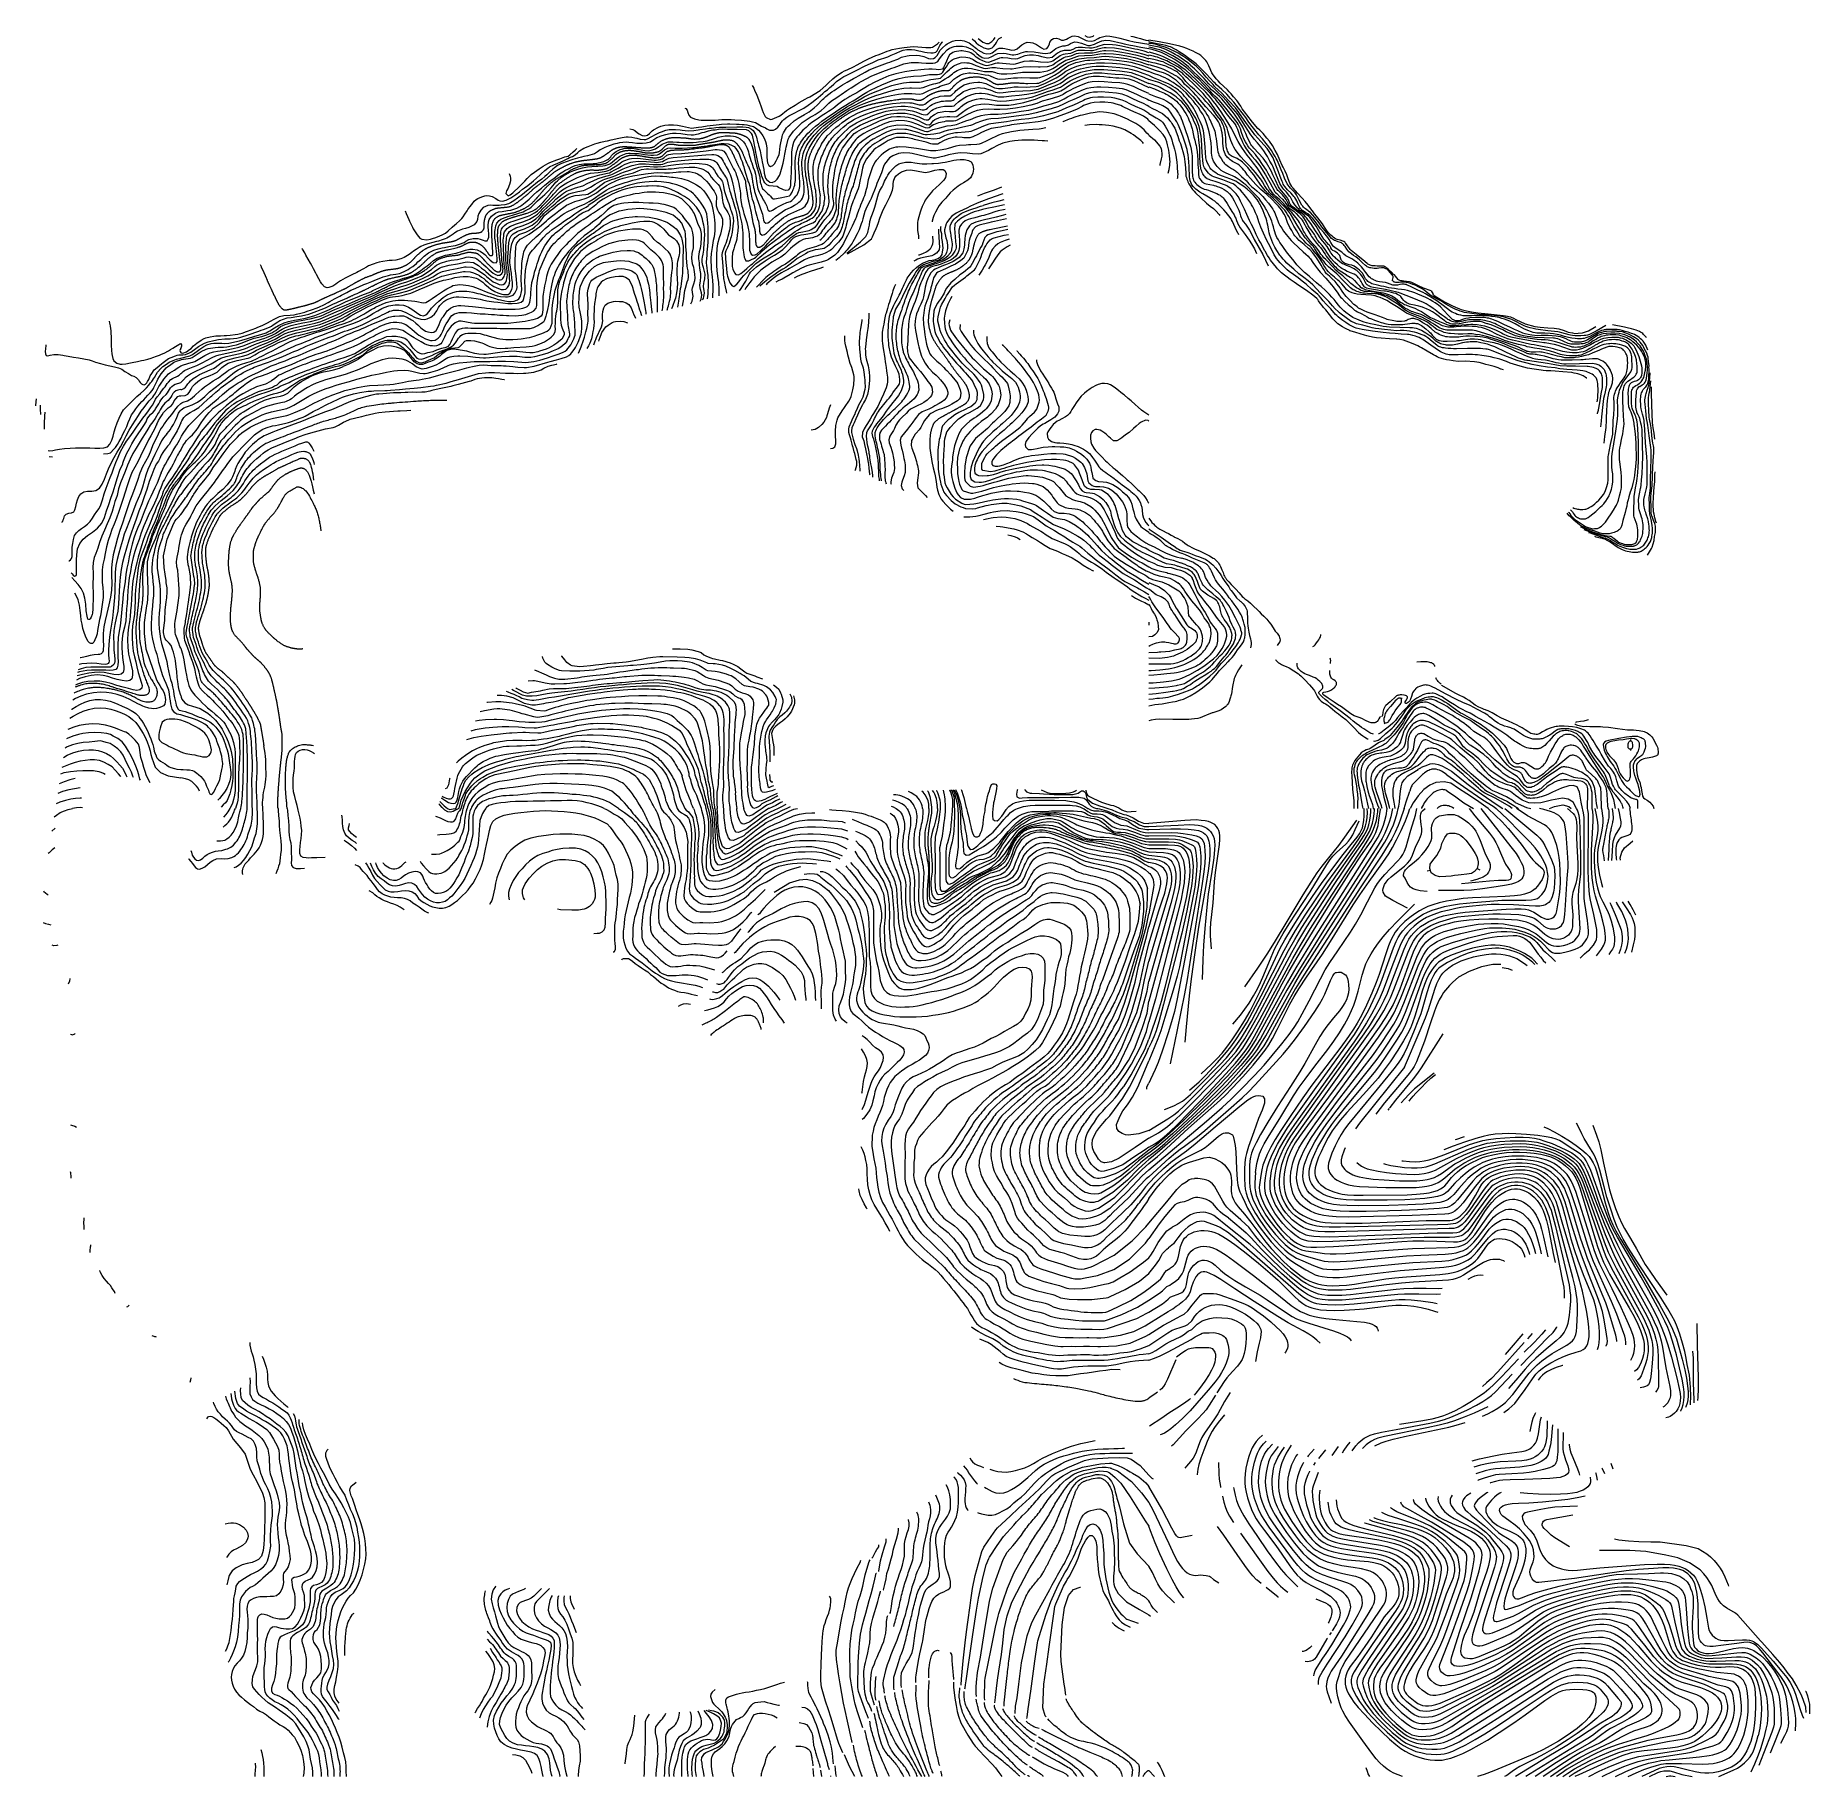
# Model space of a CAD drawing. Header units: inches. Extents: x 115425 to 116786, y 150085 to 152399.
# Drawn here: x 115425 to 116341, y 151500 to 152399 of the extents above; entities that cross this region are included whole.
import ezdxf

# ---------------------------------------------------------------- set-up
doc = ezdxf.new("R2010")
doc.units = ezdxf.units.IN
doc.header["$MEASUREMENT"] = 0
doc.layers.add('Contour', color=7, linetype='Continuous', lineweight=0, true_color=0xbed2ff)

msp = doc.modelspace()

# ---------------------------------------------------------------- linework, layer by layer
at = {"layer": 'Contour'}
for p, q in [((115926.98, 152300.78), (115919.35, 152299.22)), ((115432.07, 152181.75), (115433.82, 152181.53)), ((116130.36, 152056.59), (116130.9, 152057.18)), ((116121.91, 152044.27), (116121.54, 152043.56)), ((116248.96, 152034.84), (116248.96, 152035.64)), ((116248.74, 152030.66), (116248.77, 152029.87)), ((115800.95, 152000.54), (115800.23, 152000)), ((115814.78, 152000.85), (115812.95, 152000)), ((115905.77, 152000), (115905.96, 151999.2)), ((115926.44, 151999.54), (115926.8, 152000)), ((115434.57, 151995.62), (115435.9, 151996.47)), ((116143.82, 151967.79), (116145.38, 151968.14)), ((116169.54, 151969.03), (116170.99, 151968.34)), ((116124.15, 151845.1), (116123.47, 151844.13)), ((116197.99, 151728.81), (116195.51, 151726.01)), ((116091.2, 151668.72), (116087.67, 151664.33)), ((116097.76, 151670.46), (116094.51, 151665.86)), ((116085.94, 151662.11), (116085.03, 151660.83)), ((116239.82, 151658.67), (116238.74, 151661.62)), ((116058.03, 151599.68), (116055.92, 151601.41)), ((116000, 151583.56), (116000.93, 151582.87)), ((116094.13, 151574.32), (116093.38, 151573.19)), ((115827.01, 151500), (115826.59, 151504.13)), ((115830.34, 151503.25), (115830.95, 151500)), ((116003, 151500), (116000, 151503.17)), ((116260.93, 151502.94), (116254.7, 151500)), ((115835.83, 151500), (115835.74, 151500.29))]:
    msp.add_line(p, q, dxfattribs=at)
for points in [[(116000, 152390.24), (115997.57, 152391.06), (115994.15, 152391.93), (115992.73, 152392.2), (115985.9, 152393.72), (115983.06, 152394.24), (115981.25, 152394.46), (115977.33, 152394.59), (115976.41, 152394.45), (115974.21, 152393.75), (115972.73, 152393.1), (115970.8, 152392.62), (115969.27, 152392.62), (115967.13, 152392.92), (115965.75, 152393.07), (115963.47, 152393.07), (115962.31, 152392.79), (115960.67, 152392), (115959.42, 152391.49), (115957.64, 152391.45), (115956.35, 152391.51), (115954.41, 152390.9), (115952.87, 152390.03), (115951.03, 152388.68), (115950.15, 152387.91), (115947.89, 152387.5), (115947.03, 152387.66), (115944.65, 152388.25), (115943.03, 152388.66), (115940.42, 152389.05), (115938.3, 152389.13), (115935.91, 152388.7), (115934.55, 152388.14), (115932.17, 152387.17), (115930.9, 152386.96), (115928.87, 152387.2), (115927.14, 152387.52), (115924.65, 152387.7), (115923.77, 152387.62), (115922.92, 152387.47), (115920.77, 152386.7), (115919.42, 152386.04), (115917.19, 152385.34), (115916.06, 152385.37), (115914.21, 152386.04), (115912.7, 152386.79), (115910.89, 152388.03), (115909.74, 152389.08), (115907.98, 152390.24), (115907.21, 152390.56), (115906.38, 152390.83), (115903.63, 152391.31), (115902.82, 152391.34), (115899.64, 152390.71), (115898.81, 152390.39), (115897.1, 152389.22), (115896.28, 152387.96), (115895.48, 152385.87), (115894.84, 152384.41), (115894.02, 152382.6), (115893.36, 152381.78), (115891.52, 152381.45), (115890.23, 152381.62), (115888.06, 152381.85), (115886.33, 152381.89), (115884.04, 152381.69), (115877.33, 152381.04), (115873.94, 152380.48), (115869.39, 152379.37), (115865.68, 152378.4), (115862.53, 152376.93), (115858.42, 152375.16), (115855.5, 152373.54), (115854.67, 152373.06), (115853.29, 152372.21), (115851.56, 152371.16), (115850.65, 152370.6), (115849.19, 152369.65), (115847.19, 152368.59), (115845.51, 152367.66), (115844.54, 152367.08), (115843, 152366.12), (115841.31, 152364.95), (115840.51, 152364.35), (115839.23, 152363.36), (115837.76, 152362.13), (115836.94, 152361.51), (115835.44, 152360.5), (115834.53, 152359.91), (115833.01, 152358.98), (115831.32, 152357.88), (115829.32, 152356.45), (115827.84, 152355.48), (115825.91, 152354.24), (115824.21, 152352.82), (115822.97, 152351.64), (115821.37, 152350.25), (115820.31, 152349.15), (115819, 152347.7), (115818.22, 152346.82), (115817.05, 152345.1), (115816.51, 152344.02), (115815.9, 152341.99), (115815.76, 152341.18), (115815.65, 152340.32), (115815.51, 152338.85), (115815.45, 152338), (115815.42, 152337.16), (115815.42, 152336.34), (115815.43, 152334.53), (115815.42, 152333.48), (115815.36, 152332.47), (115815.3, 152331.42), (115815.21, 152328.43), (115815.12, 152326.12), (115814.99, 152323.37), (115814.91, 152322.44), (115814.84, 152321.63), (115814.6, 152320.34), (115813.65, 152319.31), (115812.56, 152319.13), (115811.24, 152319.56), (115808.79, 152320.75), (115808.11, 152321.19), (115803.83, 152321.52), (115802.64, 152322.01), (115801.66, 152323.03), (115801.19, 152323.99), (115800.16, 152326.5), (115799.87, 152327.31), (115799.2, 152329.52), (115798.8, 152330.84), (115798.24, 152333.28), (115797.93, 152334.72), (115797.26, 152338.05), (115797.08, 152338.86), (115796.62, 152341.01), (115796.46, 152341.8), (115796.31, 152342.61), (115795.92, 152344.63), (115795.63, 152345.95), (115795.25, 152347.68), (115794.75, 152348.66), (115793.34, 152349.89), (115792.18, 152350.47), (115787.45, 152350.62), (115785.2, 152350.68), (115784.11, 152350.7), (115782.46, 152350.74), (115779.87, 152350.75), (115777.78, 152350.58), (115776, 152350.39), (115774.86, 152350.23), (115772.35, 152349.74), (115770.37, 152349.19), (115769.19, 152348.86), (115767.24, 152348.3), (115764.76, 152347.77), (115763.54, 152347.72), (115761.54, 152347.94), (115758.26, 152348.45), (115755.91, 152348.64), (115753.98, 152348.59), (115752.76, 152348.44), (115750.36, 152347.93), (115748.49, 152347.35), (115747.42, 152346.97), (115745.83, 152346.28), (115744.33, 152345.29), (115742.59, 152344.08), (115740.45, 152343.58), (115738.42, 152343.48), (115736.69, 152343.44), (115735.64, 152343.48), (115733.37, 152343.76), (115731.51, 152343.98), (115730.45, 152344.06), (115728.36, 152343.93), (115726.56, 152343.69), (115725.46, 152343.51), (115723.71, 152343.1), (115721.72, 152342.46), (115720.7, 152342.09), (115719, 152341.41), (115716.63, 152340.15), (115715.25, 152339.05), (115713.72, 152338.16), (115712.55, 152337.71), (115710.08, 152337.08), (115708.16, 152336.71), (115707, 152336.45), (115704.87, 152335.92), (115702.5, 152335.19), (115701.41, 152334.83), (115699.62, 152334.17), (115696.69, 152333.02), (115694.62, 152331.99), (115693.08, 152330.87), (115692.21, 152330.12), (115690.5, 152328.54), (115689.02, 152327.23), (115688.07, 152326.42), (115686.41, 152325.01), (115684.32, 152323.39), (115683.29, 152322.6), (115681.54, 152321.18), (115679.34, 152319.38), (115678.6, 152318.78), (115676.45, 152317.12), (115673.93, 152315.12), (115672, 152313.75), (115670.31, 152312.75), (115669.32, 152312.28), (115667.33, 152311.7), (115665.55, 152311.49), (115664.54, 152311.44), (115663.02, 152311.41), (115661.2, 152311.48), (115660.24, 152311.5), (115658.63, 152311.34), (115656.23, 152310.38), (115654.94, 152308.99), (115653.91, 152307.19), (115653.48, 152305.88), (115653.2, 152304.19), (115652.9, 152303.17), (115651.56, 152301.49), (115650.56, 152300.82), (115648.73, 152299.97), (115647.08, 152299.49), (115645.56, 152299.12), (115644.62, 152298.89), (115642.87, 152298.18), (115641.51, 152297.3), (115640.67, 152296.67), (115639.18, 152295.61), (115637.43, 152294.59), (115636.56, 152294.19), (115635.04, 152293.65), (115633.06, 152293.06), (115632.02, 152292.74), (115630.26, 152292.3), (115627.62, 152291.62), (115625.52, 152290.95), (115623.95, 152290.24), (115623.13, 152289.76), (115621.61, 152288.69), (115620.24, 152287.74), (115619.39, 152287.12), (115617.98, 152286.13), (115616.25, 152285.06), (115615.31, 152284.55), (115613.67, 152283.8), (115611.02, 152283.12), (115609.17, 152283.02), (115607.63, 152282.92), (115606.58, 152282.8), (115604.41, 152282.47), (115602.49, 152282.07), (115601.31, 152281.8), (115599.33, 152281.17), (115597.02, 152280.16), (115595.9, 152279.56), (115594.08, 152278.52), (115591.75, 152277.25), (115590.93, 152276.83), (115588.38, 152275.64), (115586.23, 152274.58), (115584.88, 152273.89), (115582.56, 152272.56), (115580.99, 152271.43), (115580.1, 152270.78), (115578.53, 152269.79), (115576.51, 152269.02), (115575.59, 152268.92), (115574.25, 152269.44), (115572.88, 152270.99), (115572.24, 152271.92), (115571.25, 152273.6), (115570.09, 152275.73), (115569.71, 152276.45), (115568.6, 152278.7), (115567.67, 152280.49), (115567.07, 152281.54), (115565.76, 152283.76), (115564.69, 152285.71), (115564.01, 152286.9), (115562.85, 152288.85), (115562.71, 152289.11)], [(115615.89, 152308.66), (115616.49, 152307.22), (115617.13, 152305.8), (115617.84, 152304.17), (115618.18, 152303.35), (115618.8, 152301.94), (115619.63, 152300.17), (115620.11, 152299.27), (115621.02, 152297.84), (115622.16, 152296.29), (115623.5, 152294.6), (115624.45, 152293.93), (115627.16, 152293.7), (115628.93, 152294.02), (115629.96, 152294.3), (115631.67, 152294.88), (115633.87, 152295.72), (115635, 152296.2), (115636.68, 152297.15), (115638.16, 152298.4), (115640.18, 152300.24), (115641.55, 152301.5), (115642.4, 152302.18), (115644.01, 152303.49), (115645.2, 152304.76), (115645.82, 152305.59), (115646.78, 152306.97), (115647.85, 152308.61), (115648.36, 152309.39), (115649.27, 152310.63), (115650.28, 152311.97), (115651.52, 152313.67), (115652.65, 152314.57), (115653.5, 152315.06), (115655.43, 152315.85), (115656.99, 152316.35), (115657.85, 152316.54), (115659.49, 152316.46), (115660.77, 152315.98), (115662.69, 152314.94), (115663.98, 152314.14), (115664.72, 152313.84), (115666.15, 152313.71), (115668.06, 152314.12), (115670.54, 152315.35), (115672.06, 152316.39), (115672.99, 152317.07), (115674.92, 152318.51), (115676.57, 152319.76), (115677.54, 152320.52), (115679.2, 152321.76), (115681.23, 152323.34), (115682.21, 152324.16), (115683.81, 152325.53), (115685.61, 152327.24), (115686.23, 152327.79), (115688.09, 152329.4), (115689.59, 152330.65), (115690.54, 152331.31), (115692.76, 152332.4), (115694.76, 152333.27), (115695.95, 152333.79), (115697.86, 152334.66), (115699.88, 152335.68), (115700.78, 152336.13), (115702.28, 152336.78), (115703.74, 152337.61), (115705.04, 152338.84), (115705.89, 152339.68), (115708.13, 152341.05), (115710.41, 152341.95), (115712.18, 152342.62), (115713.89, 152343.21), (115715.01, 152343.54), (115716.94, 152344.04), (115719.27, 152344.56), (115720.42, 152344.81), (115722.34, 152345.27), (115724.69, 152345.88), (115725.47, 152346.07), (115727.94, 152346.59), (115729.99, 152346.85), (115731.04, 152346.89), (115732.95, 152346.7), (115734.53, 152346.36), (115735.51, 152346.11), (115737.23, 152345.74), (115739.29, 152345.53), (115740.2, 152345.57), (115741.45, 152345.94), (115743, 152346.87), (115745.47, 152348.25), (115747.2, 152349.07), (115748.24, 152349.53), (115750.49, 152350.23), (115752.32, 152350.57), (115753.47, 152350.66), (115755.6, 152350.68), (115757.97, 152350.51), (115758.99, 152350.39), (115760.57, 152350.17), (115762.43, 152350.04), (115764.99, 152350.18), (115767.23, 152350.48), (115768.15, 152350.6), (115770.99, 152350.98), (115772.98, 152351.26), (115774.11, 152351.43), (115776.34, 152351.72), (115778.26, 152351.84), (115779.44, 152351.87), (115781.59, 152351.89), (115787.27, 152352.01), (115788.96, 152352.06), (115790.25, 152352.01), (115792, 152351.9), (115793.19, 152351.65), (115794.77, 152350.91), (115795.62, 152350.08), (115796.84, 152348.08), (115797.35, 152346.73), (115797.95, 152344.34), (115798.22, 152343.4), (115798.48, 152342.42), (115799.21, 152339.57), (115799.45, 152338.56), (115799.68, 152337.6), (115800.17, 152335), (115800.36, 152333.96), (115801.07, 152329.95), (115801.39, 152328.13), (115802.1, 152325.51), (115802.45, 152324.76), (115804.3, 152323.38), (115805.49, 152323.34), (115806.94, 152323.93), (115807.97, 152324.96), (115809.23, 152326.9), (115809.63, 152327.76), (115810.67, 152331.41), (115811.07, 152333.2), (115811.6, 152335.89), (115811.8, 152336.86), (115811.99, 152337.85), (115812.53, 152340.5), (115812.74, 152341.59), (115812.96, 152342.74), (115813.76, 152345.67), (115814.18, 152346.66), (115816.46, 152349.81), (115817.77, 152351.14), (115820.13, 152353.37), (115821, 152354.2), (115821.92, 152355), (115825.05, 152357.05), (115826.4, 152357.75), (115827.69, 152358.43), (115830.69, 152360.45), (115832.29, 152361.8), (115834.72, 152364.22), (115836.13, 152365.43), (115838.87, 152367.26), (115840, 152367.99), (115841.11, 152368.74), (115844.02, 152370.72), (115845.14, 152371.44), (115846.28, 152372.13), (115849.16, 152374.07), (115850.22, 152374.79), (115851.35, 152375.48), (115856.89, 152378.29), (115862.63, 152380.69), (115865.93, 152381.89), (115867.21, 152382.31), (115868.43, 152382.73), (115873.54, 152384.54), (115876.2, 152385.16), (115877.2, 152385.26), (115881.02, 152385.19), (115882.66, 152385.15), (115885.01, 152384.98), (115886.55, 152384.87), (115888.43, 152384.89), (115889.68, 152385.02), (115891.01, 152385.73), (115891.61, 152386.67), (115892.96, 152388.61), (115893.96, 152389.75), (115895.82, 152391.83), (115897, 152392.67), (115899.51, 152393.48), (115900.47, 152393.66), (115901.37, 152393.77), (115903.75, 152393.65), (115905.67, 152393.27), (115908.08, 152392.4), (115908.85, 152391.95), (115911.15, 152389.89), (115912.2, 152389), (115913.93, 152387.89), (115915.37, 152387.46), (115917.29, 152387.67), (115918.83, 152388.32), (115921.09, 152389.48), (115921.93, 152389.83), (115924.88, 152390.14), (115926.23, 152389.9), (115928.51, 152389.42), (115929.37, 152389.27), (115930.22, 152389.19), (115932.42, 152389.52), (115934.11, 152390.22), (115936.5, 152390.86), (115937.41, 152390.94), (115940.8, 152390.8), (115941.72, 152390.68), (115945.09, 152390.05), (115946.71, 152389.88), (115949, 152390.23), (115950.21, 152391.11), (115951.9, 152392.43), (115953.56, 152393.18), (115955.65, 152393.8), (115956.77, 152393.85), (115958.57, 152394.32), (115959.6, 152395.06), (115961.62, 152395.85), (115963.16, 152395.79), (115965.16, 152395.19), (115966.63, 152394.65), (115968.53, 152394.1), (115969.78, 152394.08), (115972, 152394.75), (115973.38, 152395.41), (115975.8, 152396.37), (115976.72, 152396.58), (115977.65, 152396.71), (115980.08, 152396.59), (115986.04, 152395.3), (115987.34, 152394.97), (115990.59, 152394.23), (115991.74, 152394.01), (115995.95, 152393.26), (116000, 152392.46)], [(115760.37, 152361.61), (115760.93, 152361.48), (115761.61, 152360.72), (115761.92, 152359.5), (115762.48, 152358.05), (115763.29, 152356.98), (115765.32, 152356.17), (115767.5, 152355.66), (115768.74, 152355.51), (115770.83, 152355.46), (115774.99, 152355.45), (115775.97, 152355.5), (115779.39, 152355.75), (115781.01, 152355.87), (115784.26, 152355.83), (115786.18, 152355.71), (115789.54, 152355.44), (115793.88, 152354.92), (115795.27, 152354.7), (115796.81, 152354.21), (115797.65, 152353.79), (115799.12, 152352.88), (115800.01, 152352.44), (115801.98, 152351.52), (115802.72, 152350.96), (115804.06, 152350.36), (115806.17, 152350.35), (115807.13, 152350.8), (115808.36, 152351.83), (115809.06, 152352.71), (115809.62, 152353.4), (115810.11, 152354.25), (115810.86, 152355.14), (115811.55, 152355.76), (115813.08, 152357), (115814.14, 152357.71), (115816.2, 152358.79), (115820.02, 152360.73), (115821.76, 152361.74), (115824.1, 152363.24), (115825.93, 152364.55), (115828.35, 152366.49), (115829.22, 152367.19), (115831.7, 152369.3), (115832.68, 152370.25), (115833.96, 152371.19), (115835.27, 152372.31), (115836.01, 152372.92), (115837.23, 152374.03), (115838.65, 152375.39), (115840.86, 152377.06), (115842.55, 152378.05), (115843.67, 152378.6), (115845.81, 152379.64), (115847.47, 152380.48), (115848.48, 152381), (115850.16, 152381.87), (115852.19, 152382.93), (115853.23, 152383.44), (115855.1, 152384.3), (115857.46, 152385.29), (115858.21, 152385.64), (115860.26, 152386.58), (115862.01, 152387.2), (115863.12, 152387.52), (115865.24, 152388.27), (115866.86, 152388.97), (115867.77, 152389.37), (115869.54, 152390.16), (115871.74, 152391.11), (115873.15, 152391.55), (115874.97, 152391.93), (115875.95, 152392), (115877.5, 152391.98), (115879.22, 152391.79), (115881.16, 152391.35), (115882.31, 152391.05), (115884.35, 152390.56), (115885.48, 152390.38), (115887.34, 152390.29), (115888.68, 152390.31), (115890.02, 152390.6), (115890.73, 152391.34), (115891.49, 152392.95), (115892, 152394.01), (115893.29, 152395.73), (115893.52, 152395.97)], [(115791.01, 152353.2), (115792.43, 152353.03), (115793.54, 152352.8), (115795.78, 152352.15), (115796.9, 152351.57), (115798.39, 152350.28), (115799.38, 152349.12), (115800.63, 152347.41), (115801.38, 152346.16), (115802.07, 152344.39), (115802.41, 152343.22), (115802.74, 152341.01), (115802.76, 152339.77), (115802.74, 152337.86), (115802.72, 152336.52), (115802.81, 152334.67), (115803.07, 152333.39), (115803.81, 152332.07), (115804.64, 152331.6), (115805.84, 152331.98), (115806.62, 152332.84), (115807.55, 152334.53), (115808.25, 152335.83), (115809, 152337.71), (115809.18, 152338.57), (115809.62, 152342.09), (115809.85, 152343.85), (115810.54, 152346.79), (115810.86, 152347.92), (115811.26, 152348.97), (115812.94, 152351.47), (115813.71, 152352.33), (115814.52, 152353.14), (115816.86, 152355.18), (115818.91, 152356.49), (115822.12, 152358.41), (115823.34, 152359.1), (115824.51, 152359.77), (115827.15, 152361.86), (115828.69, 152363.28), (115831.5, 152366.08), (115832.16, 152366.72), (115833.22, 152367.66), (115836.34, 152370.03), (115837.51, 152370.88), (115838.68, 152371.69), (115841.82, 152373.72), (115842.95, 152374.45), (115844.11, 152375.14), (115847.5, 152376.98), (115848.8, 152377.7), (115850.08, 152378.4), (115853.55, 152380.3), (115855.61, 152381.39), (115859.44, 152383.04), (115864.99, 152385.07), (115866.17, 152385.48), (115867.37, 152385.88), (115870.33, 152387.04), (115872.33, 152387.94), (115875.22, 152388.74), (115876.27, 152388.93), (115879.93, 152389.08), (115881.56, 152388.89), (115883.71, 152388.39), (115884.72, 152387.95), (115886.28, 152387.26), (115887.23, 152387.11), (115888.71, 152387.28), (115889.64, 152387.76), (115890.73, 152388.89), (115891.35, 152390.01), (115892.31, 152391.68), (115893.2, 152392.68), (115895.2, 152394.34), (115895.89, 152394.82), (115898.58, 152396.26), (115900.04, 152396.67), (115902.69, 152396.79), (115903.64, 152396.65), (115904.59, 152396.42), (115907.18, 152395.39), (115908.83, 152394.22), (115910.92, 152392.49), (115911.71, 152391.86), (115914.8, 152390.05), (115916.25, 152389.66), (115918.27, 152389.95), (115919, 152390.31), (115919.7, 152390.78), (115921.41, 152392.16), (115922.71, 152392.63), (115924.52, 152392.65), (115925.69, 152392.48), (115927.84, 152391.92), (115929.04, 152391.66), (115930.85, 152391.84), (115932, 152392.39), (115933.31, 152393.5), (115934.45, 152394.35), (115936.04, 152395.25), (115937.24, 152395.68), (115938.96, 152395.64), (115940.05, 152395.36), (115942.06, 152394.52), (115943.06, 152393.88), (115944.58, 152392.8), (115945.84, 152392.21), (115947.32, 152392.47), (115947.99, 152393.41), (115948.62, 152394.9), (115948.91, 152395.82), (115949.91, 152397.22), (115950.76, 152397.68), (115952.33, 152397.84), (115953.52, 152397.47), (115954.97, 152396.87), (115956, 152396.73), (115957.4, 152397.28), (115958.38, 152397.86), (115960.38, 152398.78), (115961.56, 152399), (115963.45, 152398.64), (115964.89, 152398.01), (115966.88, 152396.99), (115967.69, 152396.7), (115968.52, 152396.48), (115970.54, 152396.32), (115971.9, 152396.68), (115973.8, 152397.71), (115974.65, 152398.1), (115978.16, 152398.98), (115979.81, 152398.84), (115982.82, 152398.32), (115984.95, 152397.9), (115987.65, 152397.22), (115989.58, 152396.54), (115992.39, 152395.94), (115999.97, 152394.68), (116000, 152394.67)], [(115795.2, 152373.44), (115795.53, 152372.8), (115795.98, 152371.92), (115796.4, 152370.97), (115797.51, 152368.35), (115797.89, 152367.46), (115799.1, 152364.2), (115799.63, 152362.8), (115800.37, 152360.88), (115800.85, 152359.37), (115801.81, 152357.42), (115802.3, 152356.77), (115804.67, 152355.76), (115805.47, 152356), (115809.04, 152357.58), (115810.01, 152358.08), (115812.9, 152360.39), (115814.37, 152361.5), (115817.27, 152363.29), (115818.34, 152363.97), (115819.41, 152364.64), (115822.54, 152366.29), (115823.7, 152366.93), (115824.84, 152367.6), (115828.06, 152369.43), (115829.36, 152370.23), (115830.19, 152370.81), (115833.24, 152373.43), (115834.54, 152374.82), (115836.79, 152376.86), (115838.62, 152378.35), (115841.53, 152380.3), (115842.87, 152380.92), (115844.24, 152381.49), (115847.45, 152383.06), (115849.44, 152384.08), (115852.86, 152386.02), (115853.75, 152386.48), (115855.2, 152387.16), (115858.96, 152388.8), (115860.27, 152389.3), (115861.57, 152389.77), (115864.83, 152391.06), (115866.1, 152391.52), (115867.44, 152391.92), (115871.3, 152392.7), (115873.65, 152393.08), (115876.72, 152393.42), (115878.68, 152393.45), (115882.68, 152393.21), (115884.83, 152393.07), (115887.49, 152393.07), (115888.29, 152393.21), (115890.78, 152394.83), (115891.79, 152395.78)], [(115799.05, 152326.16), (115799.31, 152323.42), (115799.71, 152322.04), (115799.92, 152321.36), (115800.51, 152320.07), (115800.91, 152319.59), (115802.02, 152318.56), (115803.1, 152317.52), (115803.89, 152316.88), (115804.56, 152316.17), (115805.54, 152315.08), (115806.05, 152314.79), (115806.64, 152314.77), (115809.61, 152315.41), (115812.81, 152316.01), (115814.46, 152316.41), (115815, 152316.92), (115815.76, 152318.25), (115816.38, 152319.59), (115816.66, 152320.29), (115816.89, 152321.04), (115817.08, 152321.84), (115817.25, 152322.65), (115817.36, 152323.49), (115817.46, 152324.34), (115817.48, 152325.19), (115817.48, 152326.05), (115817.48, 152326.91), (115817.46, 152327.76), (115817.44, 152328.61), (115817.43, 152329.47), (115817.42, 152330.32), (115817.4, 152331.17), (115817.38, 152332.02), (115817.36, 152332.87), (115817.35, 152333.72), (115817.37, 152334.58), (115817.43, 152335.43), (115817.54, 152336.26), (115817.69, 152337.1), (115817.85, 152337.93), (115818.04, 152338.76), (115818.24, 152339.59), (115818.48, 152340.41), (115818.77, 152341.22), (115819.11, 152342), (115819.51, 152342.76), (115820.01, 152343.7), (115820.58, 152344.6), (115821.22, 152345.44), (115821.89, 152346.27), (115822.57, 152347.09), (115823.25, 152347.9), (115823.95, 152348.69), (115824.69, 152349.46), (115826.21, 152350.93), (115827.83, 152352.3), (115829.49, 152353.63), (115831.17, 152354.94), (115832.9, 152356.18), (115834.63, 152357.42), (115836.37, 152358.65), (115838.12, 152359.86), (115839.9, 152361.02), (115841.7, 152362.17), (115843.52, 152363.3), (115845.37, 152364.37), (115847.22, 152365.45), (115849.03, 152366.58), (115850.8, 152367.77), (115852.58, 152368.93), (115854.4, 152370.01), (115856.27, 152371.04), (115859.15, 152372.42), (115862.05, 152373.74), (115864.98, 152375.01), (115867.95, 152376.19), (115871.04, 152377.04), (115874.17, 152377.7), (115878.38, 152378.15), (115882.61, 152378.4), (115886.74, 152379.07), (115887.77, 152379.14), (115890.89, 152379.09), (115891.93, 152379.28), (115892.92, 152379.57), (115893.62, 152380.33), (115894.17, 152381.15), (115894.71, 152381.97), (115895.25, 152382.77), (115895.76, 152383.58), (115896.27, 152384.41), (115896.9, 152385.2), (115897.63, 152385.94), (115898.48, 152386.58), (115899.38, 152387.12), (115902.37, 152388.03), (115903.39, 152388.15), (115905.44, 152388.06), (115906.46, 152387.91), (115907.46, 152387.64), (115909.29, 152386.78), (115911, 152385.69), (115912.97, 152384.72), (115915.22, 152383.93), (115916.4, 152383.78), (115918.69, 152384.25), (115919.76, 152384.63), (115920.87, 152384.9), (115921.75, 152385.03), (115922.65, 152385.09), (115924.49, 152384.95), (115928.25, 152384.59), (115930.14, 152384.47), (115931.07, 152384.61), (115932.88, 152385.11), (115935.57, 152385.9), (115938.39, 152386.18), (115940.28, 152386.1), (115944.02, 152385.68), (115947.66, 152385.36), (115949.49, 152385.77), (115950.35, 152386.1), (115951.87, 152387.23), (115953.43, 152388.31), (115954.24, 152388.8), (115955.96, 152389.56), (115956.84, 152389.82), (115959.63, 152390.09), (115962.52, 152391.34), (115963.55, 152391.59), (115966.69, 152391.63), (115969.83, 152391.4), (115970.88, 152391.44), (115972.92, 152391.92), (115973.9, 152392.28), (115975.91, 152392.84), (115976.94, 152393.02), (115978, 152393.04), (115982.2, 152392.79), (115985.32, 152392.3), (115989.38, 152391.45), (115993.4, 152390.62), (115997.37, 152389.59), (116000, 152388.68)], [(115908.83, 152397.46), (115909.89, 152396.47), (115910.9, 152395.49), (115912.08, 152394.44), (115913.6, 152393.45), (115914.83, 152392.87), (115916.61, 152392.37), (115917.61, 152392.35), (115919.05, 152392.88), (115919.75, 152393.47), (115920.75, 152394.66), (115921.33, 152395.65), (115921.97, 152396.94), (115922.63, 152397.61), (115924.16, 152398.26)], [(115911.82, 152397.67), (115913.2, 152396.55), (115914.31, 152395.83), (115916.1, 152395.09), (115917.44, 152395.11), (115918.84, 152396.05), (115919.94, 152397.13), (115920.6, 152398.14)], [(115966.93, 152399.18), (115968.09, 152398.58), (115969.6, 152398.31), (115971.24, 152398.9), (115971.66, 152399.22)], [(115990.74, 152398.88), (115991.79, 152398.61), (115993.57, 152398.15), (115995.61, 152397.58), (115996.66, 152397.29), (115998.38, 152396.87), (116000, 152396.55)], [(116145.88, 152267.36), (116141.9, 152268.68), (116139.01, 152270.11), (116135.91, 152271.56), (116135.32, 152271.79), (116134.68, 152271.99), (116133.13, 152272.19), (116131.62, 152272.3), (116130.78, 152272.45), (116130.05, 152272.58), (116129.68, 152272.69), (116129.32, 152272.83), (116129.02, 152273.01), (116128.71, 152273.26), (116128.07, 152274.01), (116127.45, 152274.85), (116126.81, 152275.51), (116126.21, 152275.96), (116126.16, 152276.01), (116125.66, 152276.63), (116123.6, 152278.55), (116122.97, 152279.07), (116122.44, 152279.49), (116121.88, 152279.81), (116121.42, 152280), (116120.93, 152280.09), (116120.44, 152280.15), (116119.15, 152280.13), (116117.88, 152280.13), (116116.82, 152280.19), (116115.88, 152280.23), (116115.39, 152280.3), (116114.89, 152280.39), (116114.23, 152280.63), (116113.69, 152280.87), (116113.18, 152281.15), (116112.68, 152281.5), (116110.44, 152283.38), (116108.15, 152285.27), (116107.12, 152286.02), (116106.2, 152286.7), (116105.31, 152287.45), (116104.48, 152288.22), (116104.04, 152288.68), (116103.61, 152289.19), (116102.63, 152290.59), (116101.73, 152291.84), (116101.45, 152292.15), (116101.18, 152292.43), (116100.68, 152292.77), (116100.26, 152293), (116098.74, 152293.46), (116097.26, 152293.81), (116096.78, 152294), (116096.44, 152294.18), (116095.83, 152294.58), (116095.2, 152295.05), (116094.6, 152295.54), (116094, 152296.04), (116093.33, 152296.72), (116092.79, 152297.27), (116092.19, 152297.99), (116091.72, 152298.64), (116090.69, 152300.26), (116089.7, 152301.88), (116087.32, 152304.99), (116085.07, 152307.83), (116084.97, 152307.93), (116083.68, 152309.71), (116082.31, 152311.58), (116080.81, 152313.4), (116079.26, 152315.27), (116076.85, 152317.85), (116074.52, 152320.32), (116074.09, 152320.83), (116073.8, 152321.24), (116073.31, 152322.09), (116072.88, 152322.98), (116072.04, 152325.2), (116071.25, 152327.17), (116070.4, 152329.1), (116069.43, 152331.14), (116068.94, 152332.09), (116067.67, 152334.76), (116066.42, 152337.67), (116065.32, 152339.86), (116063.94, 152342.33), (116062.37, 152344.59), (116060.98, 152346.19), (116059.01, 152348.6), (116057.36, 152350.25), (116056.37, 152351.23), (116053.58, 152354.48), (116050.62, 152358.19), (116050.13, 152358.86), (116048.27, 152361.41), (116047.46, 152362.73), (116046.68, 152363.94), (116046.02, 152364.86), (116045.37, 152365.7), (116043.79, 152367.52), (116042.45, 152369.16), (116041.54, 152370.16), (116040.59, 152371.13), (116038.57, 152373.04), (116036.87, 152374.6), (116035.82, 152375.72), (116034.86, 152376.86), (116033.98, 152377.95), (116033.31, 152378.87), (116032.94, 152379.4), (116032.6, 152379.95), (116032.1, 152381.1), (116031.74, 152382.06), (116031.02, 152383.59), (116030.35, 152384.96), (116029.95, 152385.64), (116029.49, 152386.26), (116028.59, 152387.21), (116027.6, 152388.22), (116026.94, 152388.79), (116026.42, 152389.19), (116025.86, 152389.58), (116025.48, 152389.8), (116024.1, 152390.51), (116022.93, 152391.05), (116021.15, 152391.8), (116019.6, 152392.47), (116017.74, 152393.15), (116015.99, 152393.77), (116010.59, 152394.91), (116005.34, 152395.99), (116000, 152396.73)], [(116235.95, 152249.4), (116231.11, 152246.5), (116227.58, 152244.75), (116227.06, 152244.57), (116226.53, 152244.42), (116225.66, 152244.28), (116224.88, 152244.2), (116223.15, 152244.14), (116221.56, 152244.08), (116220.13, 152244.15), (116218.74, 152244.28), (116217.86, 152244.41), (116217.16, 152244.56), (116215.13, 152245.13), (116213.31, 152245.69), (116212.18, 152245.96), (116211.25, 152246.16), (116206.15, 152246.75), (116201.1, 152247.3), (116199.83, 152247.5), (116198.43, 152247.8), (116197.03, 152248.15), (116195.78, 152248.53), (116194.7, 152248.92), (116193.87, 152249.25), (116191.78, 152250.29), (116189.83, 152251.38), (116188.52, 152252), (116187.4, 152252.51), (116186.47, 152252.87), (116185.73, 152253.12), (116184.28, 152253.54), (116182.88, 152253.91), (116181.38, 152254.19), (116179.9, 152254.44), (116175.02, 152254.85), (116170.57, 152255.18), (116168.04, 152255.47), (116165.56, 152255.74), (116164.22, 152255.96), (116163.07, 152256.19), (116161.92, 152256.49), (116160.78, 152256.87), (116159.66, 152257.27), (116158.52, 152257.72), (116157.54, 152258.18), (116156.51, 152258.67), (116153.46, 152260.44), (116150.75, 152262.17), (116148.44, 152263.42), (116146.29, 152264.52), (116145.64, 152264.91), (116145.21, 152265.2), (116144.12, 152266.15), (116143.02, 152267.04), (116142.24, 152267.59), (116141.45, 152268.13), (116139.5, 152269.15), (116137.5, 152270.21), (116136.29, 152270.65), (116135.18, 152271.04), (116134.03, 152271.38), (116132.92, 152271.66), (116132.26, 152271.76), (116131.72, 152271.79), (116130.43, 152271.73), (116129.23, 152271.55), (116128.39, 152271.56), (116127.55, 152271.64), (116127.11, 152271.75), (116126.72, 152271.89), (116126.37, 152272.08), (116126.15, 152272.24), (116125.99, 152272.41), (116125.92, 152272.51), (116125.88, 152272.72), (116125.86, 152272.87), (116126.06, 152273.58), (116126.23, 152274.24), (116126.24, 152274.49), (116126.18, 152274.74), (116126.04, 152275.06), (116125.83, 152275.42), (116124.76, 152276.6), (116123.59, 152277.93), (116123.21, 152278.29), (116122.9, 152278.54), (116122.48, 152278.76), (116122.12, 152278.94), (116121.74, 152279.06), (116121.33, 152279.17), (116120.66, 152279.25), (116120.09, 152279.27), (116118.77, 152279.11), (116117.92, 152278.93), (116117.05, 152278.84), (116116.46, 152278.88), (116115.52, 152279.01), (116114.62, 152279.17), (116114.17, 152279.28), (116113.7, 152279.4), (116113.21, 152279.59), (116112.82, 152279.75), (116112.34, 152280.02), (116111.88, 152280.33), (116110.3, 152281.81), (116108.84, 152283.3), (116107.98, 152284.05), (116106.99, 152284.83), (116105.76, 152285.66), (116104.67, 152286.39), (116103.92, 152287.01), (116103.34, 152287.55), (116102.28, 152288.88), (116101.41, 152290.21), (116100.96, 152290.79), (116100.6, 152291.2), (116100.22, 152291.54), (116099.91, 152291.79), (116099.47, 152292.06), (116099.01, 152292.29), (116097.71, 152292.72), (116096.54, 152293.1), (116095.93, 152293.37), (116095.46, 152293.62), (116094.84, 152294.06), (116094.4, 152294.42), (116092.9, 152296.06), (116090.85, 152298.42), (116089.34, 152300.46), (116087.95, 152302.38), (116085.65, 152305.22), (116084.66, 152306.39), (116083.43, 152307.73), (116082.71, 152308.39), (116082.26, 152308.73), (116080.85, 152309.69), (116080.39, 152310.09), (116079.96, 152310.49), (116079.52, 152311.01), (116079.1, 152311.53), (116077.64, 152314.13), (116076.21, 152316.91), (116075.91, 152317.41), (116075.55, 152317.9), (116074.35, 152319.22), (116073.21, 152320.34), (116072.54, 152321.14), (116071.97, 152321.91), (116071.53, 152322.58), (116071.19, 152323.14), (116070.58, 152324.38), (116069.99, 152325.59), (116069.14, 152327.85), (116068.39, 152329.86), (116067.33, 152332.34), (116066.21, 152334.84), (116065.76, 152335.74), (116065.27, 152336.64), (116064.25, 152338.29), (116063.28, 152339.86), (116061.97, 152341.64), (116060.6, 152343.46), (116058.68, 152345.82), (116056.75, 152347.96), (116054.71, 152350.55), (116052.67, 152353.09), (116051.35, 152354.96), (116050.04, 152356.86), (116048.13, 152359.25), (116046.37, 152361.74), (116045.16, 152363.23), (116043.91, 152364.83), (116042.14, 152366.75), (116040.28, 152368.91), (116037.69, 152371.34), (116034.99, 152373.79), (116034.22, 152374.56), (116033.63, 152375.18), (116029.79, 152379.2), (116025.73, 152383.33), (116024.41, 152384.52), (116023.05, 152385.65), (116020.62, 152387.38), (116018.37, 152389.05), (116015.69, 152390.82), (116014.08, 152391.8), (116013.06, 152392.4), (116012.44, 152392.73), (116011.94, 152392.96), (116011.2, 152393.27), (116010.3, 152393.59), (116008.76, 152393.99), (116007.24, 152394.38), (116004.24, 152394.97), (116001.2, 152395.67), (116000, 152395.88)], [(116257.68, 152236.68), (116257.35, 152237.57), (116256.94, 152238.67), (116256.62, 152239.31), (116256.03, 152240.31), (116255.27, 152241.29), (116254.56, 152241.98), (116253.96, 152242.57), (116253.21, 152243.17), (116252.54, 152243.66), (116251.69, 152244.19), (116250.77, 152244.71), (116250.04, 152245.04), (116249.31, 152245.37), (116247.62, 152245.94), (116246.04, 152246.38), (116244.45, 152246.78), (116243.05, 152247.11), (116241.82, 152247.3), (116240.71, 152247.42), (116238.84, 152247.41), (116237.13, 152247.39), (116235.99, 152247.29), (116235.02, 152247.12), (116234.94, 152247.1), (116233.87, 152246.8), (116233.17, 152246.58), (116232.51, 152246.33), (116230.13, 152245.12), (116227.7, 152243.68), (116226.7, 152243.32), (116225.7, 152243.01), (116224.89, 152242.79), (116224.2, 152242.64), (116223.38, 152242.55), (116222.7, 152242.52), (116221.37, 152242.55), (116220.16, 152242.64), (116218.53, 152242.88), (116216.81, 152243.18), (116214.69, 152243.79), (116212.68, 152244.4), (116211.73, 152244.63), (116210.94, 152244.79), (116209.04, 152245.05), (116207.34, 152245.29), (116204.5, 152245.44), (116201.54, 152245.43), (116200.43, 152245.52), (116199.49, 152245.63), (116198.46, 152245.86), (116197.61, 152246.07), (116195.75, 152246.86), (116193.73, 152247.77), (116191.35, 152249.04), (116189.16, 152250.34), (116187.75, 152251.06), (116186.5, 152251.63), (116185.01, 152252.2), (116183.72, 152252.65), (116182.32, 152253.07), (116180.97, 152253.48), (116179.91, 152253.72), (116178.93, 152253.88), (116177.03, 152254.1), (116175.13, 152254.35), (116172.54, 152254.46), (116169.96, 152254.54), (116166.61, 152254.49), (116163.86, 152254.41), (116163.11, 152254.44), (116162.32, 152254.49), (116161.21, 152254.68), (116160.16, 152254.9), (116159.67, 152255.04), (116159.2, 152255.18), (116158.35, 152255.55), (116157.52, 152255.93), (116156.67, 152256.38), (116155.79, 152256.89), (116152.05, 152259.68), (116148.72, 152262.15), (116146.52, 152263.57), (116144.27, 152264.96), (116142.91, 152265.77), (116141.74, 152266.41), (116138.94, 152267.71), (116136.24, 152269.07), (116134.8, 152269.69), (116133.46, 152270.29), (116132.87, 152270.52), (116132.41, 152270.67), (116131.94, 152270.76), (116131.6, 152270.82), (116131.12, 152270.84), (116130.63, 152270.81), (116129.56, 152270.62), (116128.45, 152270.34), (116127.8, 152270.24), (116127.14, 152270.19), (116126.51, 152270.21), (116126, 152270.26), (116124.58, 152270.75), (116123.18, 152271.31), (116122.74, 152271.46), (116122.28, 152271.58), (116120.65, 152271.79), (116119.15, 152271.95), (116118.28, 152272.13), (116117.53, 152272.35), (116116.81, 152272.62), (116116.08, 152272.93), (116115.47, 152273.29), (116114.99, 152273.61), (116114.41, 152274.1), (116113.84, 152274.64), (116112.06, 152276.88), (116110.6, 152278.87), (116109.79, 152279.77), (116108.88, 152280.72), (116107.97, 152281.54), (116107.11, 152282.26), (116106.11, 152282.97), (116105.12, 152283.63), (116103.39, 152284.56), (116101.82, 152285.44), (116100.68, 152286.34), (116099.73, 152287.29), (116097.87, 152288.52), (116096.08, 152289.7), (116095.45, 152290.27), (116094.91, 152290.84), (116093.92, 152292.31), (116093.06, 152293.85), (116092.4, 152294.82), (116091.81, 152295.66), (116090.31, 152297.45), (116088.69, 152299.28), (116086.36, 152302.4), (116085.3, 152303.93), (116084.72, 152304.68), (116084.02, 152305.43), (116083.31, 152306.05), (116082.16, 152307.04), (116080.9, 152307.87), (116079.54, 152308.7), (116079.14, 152309), (116078.8, 152309.3), (116078.34, 152309.82), (116077.93, 152310.39), (116077.13, 152312.1), (116076.45, 152313.75), (116075.93, 152314.68), (116075.44, 152315.48), (116074.95, 152316.08), (116074.45, 152316.67), (116074.4, 152316.73), (116073.33, 152317.92), (116071.61, 152319.56), (116070.92, 152320.38), (116070.21, 152321.22), (116069.8, 152321.84), (116069.46, 152322.44), (116069.14, 152323.09), (116068.85, 152323.72), (116067.87, 152326.38), (116066.99, 152328.85), (116065.67, 152332.16), (116064.38, 152335.51), (116064.14, 152336.09), (116063.95, 152336.52), (116063.02, 152337.99), (116062.19, 152339.36), (116061.09, 152340.89), (116057.91, 152344.49), (116054.8, 152347.97), (116053.5, 152349.62), (116052.26, 152351.22), (116049.27, 152355.45), (116046.51, 152359.45), (116045.62, 152360.65), (116044.69, 152361.82), (116041.13, 152365.69), (116037.66, 152369.4), (116035.83, 152371.08), (116034.14, 152372.61), (116033.98, 152372.78), (116033.14, 152373.84), (116031.29, 152375.82), (116029.56, 152377.68), (116028.68, 152378.78), (116027.93, 152379.75), (116026.18, 152381.61), (116024.51, 152383.33), (116022.98, 152384.64), (116020.97, 152386.08), (116018.93, 152387.69), (116017.93, 152388.4), (116017.08, 152388.96), (116015.07, 152390.05), (116013.08, 152391.1), (116011.6, 152391.82), (116010.18, 152392.48), (116008.82, 152393.02), (116008.48, 152393.15), (116005.86, 152393.89), (116003.29, 152394.65), (116000.63, 152395.01), (116000, 152395.08)], [(116227.13, 152142.55), (116227.89, 152142.26), (116231.23, 152141.06), (116234.49, 152139.98), (116235.84, 152139.59), (116236.72, 152139.29), (116237.76, 152138.8), (116238.43, 152138.4), (116239.14, 152137.89), (116240.2, 152137.17), (116241.18, 152136.6), (116241.2, 152136.58), (116242.46, 152135.84), (116243.2, 152135.49), (116243.78, 152135.21), (116244.69, 152134.86), (116245.64, 152134.55), (116246.69, 152134.27), (116247.8, 152134), (116248.51, 152133.88), (116249.01, 152133.83), (116250.22, 152133.82), (116251.19, 152133.93), (116251.24, 152133.94), (116251.95, 152133.99), (116252.81, 152134.23), (116253.18, 152134.37), (116253.62, 152134.58), (116254.19, 152134.9), (116254.8, 152135.28), (116255.21, 152135.63), (116255.6, 152136.02), (116256.27, 152136.93), (116257.06, 152138.09), (116257.33, 152138.58), (116257.59, 152139.12), (116257.79, 152139.7), (116257.98, 152140.29), (116258.19, 152141.07), (116258.37, 152141.96), (116258.45, 152142.79), (116258.5, 152143.58), (116258.48, 152144.35), (116258.44, 152145.32), (116258.37, 152146), (116258.27, 152146.67), (116257.98, 152148.14), (116257.64, 152149.64), (116256.88, 152152.05), (116256.65, 152152.91), (116256.41, 152153.49), (116256.16, 152154.18), (116255.93, 152155.05), (116255.8, 152155.79), (116255.71, 152156.84), (116255.65, 152157.78), (116255.68, 152158.73), (116255.74, 152159.54), (116256.36, 152162.41), (116257.02, 152165.19), (116257.2, 152166.15), (116257.33, 152167.11), (116257.37, 152171.54), (116257.38, 152175.82), (116257.31, 152178.83), (116257.22, 152181.58), (116256.93, 152185.25), (116256.56, 152188.86), (116256.41, 152192.52), (116256.24, 152195.71), (116256.03, 152197.96), (116255.82, 152199.49), (116255.8, 152199.6), (116255.82, 152200.3), (116255.48, 152201.89), (116254.95, 152203.62), (116254.43, 152205.63), (116254.28, 152206.42), (116254.14, 152207.34), (116254.05, 152208.83), (116254, 152210.33), (116254, 152211.31), (116254.05, 152212.35), (116254.13, 152213.04), (116254.29, 152213.9), (116254.49, 152214.57), (116254.73, 152215.18), (116255.02, 152215.74), (116255.34, 152216.29), (116255.63, 152216.68), (116255.94, 152217.06), (116256.24, 152217.34), (116256.68, 152217.8), (116257.09, 152218.34), (116257.36, 152218.8), (116257.69, 152219.49), (116257.94, 152220.31), (116258.07, 152220.97), (116258.17, 152221.68), (116258.25, 152222.65), (116258.31, 152223.69), (116258.34, 152225.3), (116258.34, 152226.87), (116258.32, 152227.78), (116258.34, 152228.52), (116258.08, 152230.79), (116257.9, 152232.35), (116257.81, 152233), (116257.5, 152233.99), (116257.14, 152235.12), (116256.52, 152236.39), (116255.9, 152237.62), (116255.48, 152238.36), (116255.1, 152239.04), (116254.42, 152239.98), (116253.78, 152240.89), (116253.47, 152241.23), (116253.23, 152241.49), (116252.69, 152241.94), (116252.23, 152242.33), (116251.24, 152242.97), (116250.31, 152243.57), (116249.03, 152244.26), (116247.74, 152244.93), (116246.81, 152245.35), (116245.9, 152245.67), (116245.12, 152245.92), (116244.46, 152246.11), (116243.05, 152246.31), (116241.94, 152246.38), (116241.89, 152246.4), (116241.46, 152246.42), (116239.08, 152246.42), (116236.3, 152246.36), (116235.53, 152246.27), (116234.93, 152246.19), (116233.87, 152245.89), (116232.94, 152245.6), (116232.04, 152245.24), (116231.14, 152244.82), (116229.1, 152243.59), (116227.44, 152242.55), (116226.48, 152242.05), (116225.49, 152241.56), (116224.96, 152241.34), (116224.43, 152241.13), (116223.7, 152240.94), (116223.13, 152240.86), (116221.18, 152240.81), (116220.86, 152240.8), (116219.89, 152240.87), (116218.87, 152241.06), (116217.9, 152241.37), (116216.13, 152242.19), (116215.85, 152242.33), (116214.76, 152242.84), (116213.71, 152243.21), (116212.7, 152243.52), (116211.49, 152243.76), (116210.38, 152243.9), (116208.23, 152244.08), (116206.31, 152244.2), (116202.63, 152244.21), (116200.71, 152244.16), (116197.77, 152244.39), (116195.85, 152244.7), (116194.37, 152245.07), (116193.21, 152245.5), (116190.57, 152246.64), (116190.5, 152246.66), (116188.8, 152247.39), (116186.77, 152248.31), (116183.34, 152250.01), (116180.22, 152251.51), (116178.89, 152252.04), (116177.2, 152252.67), (116176.43, 152252.92), (116175.62, 152253.14), (116174.77, 152253.28), (116173.97, 152253.43), (116173.16, 152253.51), (116172.08, 152253.62), (116171.04, 152253.63), (116170.1, 152253.64), (116168.63, 152253.6), (116165.85, 152253.35), (116165.12, 152253.28), (116163.75, 152253.07), (116163.09, 152252.88), (116162.46, 152252.66), (116161.44, 152252.28), (116161.13, 152252.15), (116160.76, 152252.03), (116160.09, 152251.89), (116159.44, 152251.81), (116158.97, 152251.82), (116158.59, 152251.86), (116157.98, 152252.06), (116157.37, 152252.31), (116156.92, 152252.57), (116156.53, 152252.84), (116154.85, 152254.6), (116152.19, 152257.43), (116150.56, 152259.09), (116149.53, 152259.94), (116149.01, 152260.32), (116147.91, 152261.08), (116146.65, 152261.88), (116145.27, 152262.71), (116144.14, 152263.32), (116143.1, 152263.83), (116140.95, 152264.72), (116138.88, 152265.64), (116137.34, 152266.22), (116135.87, 152266.81), (116134.62, 152267.2), (116133.52, 152267.49), (116131.97, 152267.8), (116130.52, 152268.03), (116128.62, 152268.24), (116126.86, 152268.46), (116125.31, 152268.71), (116123.95, 152268.94), (116122.72, 152269.27), (116121.43, 152269.59), (116119.99, 152269.82), (116118.72, 152270.06), (116117.34, 152270.41), (116115.94, 152270.76), (116115.23, 152271.01), (116114.65, 152271.26), (116114.11, 152271.55), (116113.6, 152271.87), (116113.14, 152272.23), (116112.71, 152272.62), (116112.28, 152273.15), (116111.93, 152273.61), (116111.18, 152274.93), (116110.58, 152276.03), (116110.27, 152276.45), (116109.92, 152276.9), (116109.34, 152277.49), (116108.77, 152277.99), (116108, 152278.61), (116107.32, 152279.16), (116105.97, 152279.99), (116104.82, 152280.58), (116104.75, 152280.61), (116103.52, 152280.7), (116101.96, 152281.23), (116101.11, 152281.65), (116100.5, 152282.04), (116100.05, 152282.43), (116099.71, 152282.76), (116099.5, 152283.02), (116099.33, 152283.28), (116098.93, 152284.45), (116098.6, 152285.58), (116098.36, 152285.91), (116098.15, 152286.17), (116097.43, 152286.76), (116096.68, 152287.34), (116095.83, 152287.82), (116095.08, 152288.24), (116094.74, 152288.54), (116094.54, 152288.73), (116094.08, 152289.46), (116093.94, 152289.74), (116093.61, 152290.32), (116093.37, 152290.69), (116093.24, 152290.88), (116092.86, 152291.34), (116091.9, 152292.32), (116091, 152293.27), (116090.66, 152293.67), (116090.34, 152294.1), (116089.51, 152295.44), (116088.52, 152297.18), (116087.06, 152299.59), (116086.37, 152300.66), (116085.34, 152302.11), (116084.43, 152303.51), (116083.78, 152304.38), (116083.18, 152305.19), (116082.82, 152305.59), (116082.51, 152305.89), (116080.75, 152307.17), (116078.52, 152308.57), (116077.88, 152309.07), (116077.39, 152309.51), (116076.83, 152310.09), (116076.62, 152310.31), (116075.46, 152311.68), (116074.98, 152312.29), (116074.67, 152312.71), (116074.37, 152313.23), (116073.82, 152314.41), (116073.11, 152315.64), (116072.67, 152316.29), (116072.28, 152316.82), (116071.07, 152318.23), (116069.7, 152319.69), (116069.23, 152320.29), (116068.82, 152320.84), (116068.2, 152321.9), (116067.7, 152322.85), (116065.59, 152327.83), (116064.1, 152331.67), (116064.08, 152331.7), (116063.77, 152332.41), (116062.46, 152334.3), (116061.24, 152336.66), (116060.62, 152337.78), (116059.34, 152339.6), (116057.81, 152341.69), (116056.08, 152343.81), (116054.46, 152345.6), (116053.53, 152346.84), (116052.75, 152347.86), (116049.66, 152352.68), (116046.45, 152357.76), (116045.63, 152358.9), (116044.77, 152360.02), (116042.42, 152362.76), (116040.28, 152365.3), (116037.81, 152367.85), (116035.68, 152369.88), (116035.55, 152369.98), (116034.27, 152371.23), (116032.7, 152372.69), (116031.03, 152374.17), (116029.74, 152375.64), (116028.65, 152376.96), (116026.03, 152379.54), (116023.56, 152381.98), (116021.59, 152383.7), (116021.26, 152384), (116020.07, 152385.06), (116018.4, 152386.33), (116016.69, 152387.5), (116014.95, 152388.65), (116013.64, 152389.38), (116011.57, 152390.57), (116010.09, 152391.34), (116008.74, 152391.97), (116007.39, 152392.49), (116006.03, 152392.94), (116005.92, 152392.98), (116005.41, 152393.13), (116002.63, 152393.74), (116000, 152394.14)], [(116224.74, 152144.07), (116229.64, 152142.18), (116235.62, 152140.39), (116236.75, 152140.19), (116237.39, 152139.97), (116237.96, 152139.74), (116239.53, 152138.74), (116239.75, 152138.63), (116241.28, 152137.61), (116242.25, 152136.97), (116242.83, 152136.69), (116243.53, 152136.4), (116244.91, 152135.96), (116245.71, 152135.64), (116246.45, 152135.49), (116247.19, 152135.41), (116248.67, 152135.45), (116250.27, 152135.49), (116250.57, 152135.56), (116250.91, 152135.64), (116251.44, 152135.89), (116252, 152136.17), (116252.23, 152136.34), (116252.59, 152136.62), (116252.98, 152137.07), (116253.41, 152137.61), (116253.7, 152138.12), (116253.95, 152138.67), (116254.33, 152139.55), (116254.71, 152140.63), (116254.92, 152141.37), (116255.07, 152142.08), (116255.21, 152143.16), (116255.35, 152144.23), (116255.29, 152145.34), (116255.26, 152146.62), (116255.14, 152147.55), (116254.98, 152148.55), (116254.79, 152149.49), (116254.51, 152150.45), (116254.03, 152151.62), (116253.2, 152154.28), (116253.11, 152155.01), (116253.03, 152155.72), (116252.99, 152157.09), (116252.95, 152158.67), (116252.98, 152159.54), (116253.36, 152162.45), (116253.91, 152165.16), (116254.05, 152165.81), (116254.22, 152166.98), (116254.49, 152169.78), (116254.82, 152172.84), (116254.94, 152177.37), (116255.07, 152181.63), (116254.94, 152188.03), (116254.75, 152195.74), (116254.63, 152196.78), (116254.47, 152197.75), (116254.17, 152198.98), (116253.8, 152200.45), (116253.51, 152201.38), (116253.22, 152202.21), (116252.69, 152203.24), (116252.12, 152204.5), (116251.98, 152204.93), (116251.83, 152205.53), (116251.67, 152206.4), (116251.58, 152207.31), (116251.54, 152208.98), (116251.52, 152211.06), (116251.67, 152213.01), (116251.8, 152214.82), (116251.88, 152215.5), (116252.03, 152216.17), (116252.16, 152216.45), (116252.35, 152216.79), (116252.71, 152217.26), (116253.1, 152217.68), (116253.33, 152217.85), (116253.55, 152217.98), (116254.83, 152218.72), (116255.48, 152219.16), (116255.97, 152219.6), (116256.42, 152220.24), (116256.71, 152220.89), (116256.99, 152222.12), (116257.28, 152223.54), (116257.46, 152224.81), (116257.56, 152226.58), (116257.56, 152228.23), (116257.45, 152229.59), (116257.25, 152230.88), (116256.97, 152232.15), (116256.89, 152232.37), (116256.24, 152234.33), (116255.82, 152235.36), (116255.46, 152236.13), (116254.83, 152237.22), (116254.31, 152238.08), (116253.68, 152238.87), (116252.96, 152239.72), (116252.03, 152240.67), (116251.82, 152240.91), (116249.99, 152242.5), (116248.56, 152243.45), (116247.43, 152244), (116245.89, 152244.59), (116244.5, 152244.99), (116242.88, 152245.28), (116240.65, 152245.43), (116238.67, 152245.47), (116236.4, 152245.32), (116234.62, 152245.08), (116233.79, 152244.88), (116232.99, 152244.66), (116232.35, 152244.44), (116231.76, 152244.19), (116231.16, 152243.88), (116230.73, 152243.63), (116229.18, 152242.49), (116227.8, 152241.44), (116227.24, 152241.1), (116226.84, 152240.88), (116226.28, 152240.64), (116225.72, 152240.39), (116224.98, 152240.17), (116224.25, 152240.01), (116223.31, 152239.92), (116222.38, 152239.83), (116220.74, 152239.79), (116219.06, 152239.75), (116218.46, 152239.77), (116217.88, 152239.82), (116217.18, 152239.97), (116216.57, 152240.16), (116214.3, 152241.18), (116212.06, 152242.16), (116211.18, 152242.48), (116210.27, 152242.72), (116209.5, 152242.84), (116209.02, 152242.89), (116204.12, 152243.14), (116199.42, 152243.26), (116197.07, 152243.54), (116195.43, 152243.78), (116193.47, 152244.17), (116192.05, 152244.51), (116190.11, 152245.07), (116188.37, 152245.83), (116185.86, 152246.85), (116182.74, 152248.38), (116179.51, 152249.98), (116178.63, 152250.39), (116177.95, 152250.71), (116176.26, 152251.27), (116174.81, 152251.7), (116173.56, 152251.97), (116172.45, 152252.18), (116171.47, 152252.33), (116170.67, 152252.41), (116169.06, 152252.43), (116167.31, 152252.39), (116166.31, 152252.33), (116165.31, 152252.27), (116164.49, 152252.17), (116163.56, 152252.01), (116162.74, 152251.84), (116162.21, 152251.69), (116161.46, 152251.51), (116160.55, 152251.3), (116160.38, 152251.28), (116159.62, 152251.19), (116158.95, 152251.18), (116158.17, 152251.19), (116157.98, 152251.21), (116157.36, 152251.3), (116156.73, 152251.47), (116155.84, 152251.84), (116154.92, 152252.29), (116154.91, 152252.29), (116154.44, 152252.55), (116154.04, 152252.79), (116152.63, 152253.83), (116151.11, 152254.92), (116149.96, 152255.86), (116148.83, 152256.8), (116147.82, 152257.57), (116146.92, 152258.22), (116145.73, 152258.98), (116144.77, 152259.62), (116143.17, 152260.56), (116141.78, 152261.31), (116135.99, 152263.66), (116129.74, 152266.16), (116128.91, 152266.47), (116128.1, 152266.71), (116122.15, 152267.94), (116117.14, 152268.82), (116116.06, 152269.06), (116115.13, 152269.27), (116114.49, 152269.47), (116113.98, 152269.66), (116113.5, 152269.9), (116113.06, 152270.18), (116112.69, 152270.48), (116112.44, 152270.73), (116112.1, 152271.17), (116111.89, 152271.56), (116111.32, 152272.72), (116110.7, 152274.06), (116110.37, 152274.62), (116110.02, 152275.15), (116109.37, 152275.89), (116108.63, 152276.67), (116108.01, 152277.26), (116107.36, 152277.82), (116106.76, 152278.22), (116106.13, 152278.62), (116105.03, 152279.2), (116103.92, 152279.74), (116102.06, 152280.47), (116100.64, 152281.05), (116099.99, 152281.36), (116099.35, 152281.76), (116098.71, 152282.23), (116097.63, 152283.15), (116096.46, 152284.23), (116096.33, 152284.34), (116095.75, 152284.89), (116095.23, 152285.48), (116094.72, 152286.04), (116094.16, 152286.8), (116094.01, 152287), (116093.12, 152288.51), (116092.66, 152289.31), (116092.09, 152290.2), (116091.89, 152290.46), (116090.92, 152291.85), (116089.74, 152293.2), (116088.46, 152294.77), (116087.3, 152296.55), (116086.13, 152298.36), (116084.82, 152300.23), (116083.66, 152302.05), (116082.43, 152303.65), (116082.11, 152304.08), (116081.53, 152304.82), (116080.89, 152305.59), (116080.18, 152306.34), (116079.52, 152306.97), (116078.72, 152307.58), (116076.77, 152308.89), (116074.58, 152310.46), (116074.01, 152310.95), (116073.48, 152311.46), (116073.13, 152311.92), (116072.87, 152312.25), (116072.45, 152313.28), (116072.08, 152314.31), (116071.77, 152314.91), (116071.46, 152315.48), (116070.48, 152316.71), (116069.54, 152317.77), (116069.49, 152317.8), (116067.67, 152319.98), (116067.29, 152320.48), (116066.94, 152321.03), (116065.39, 152324.45), (116064.08, 152327.26), (116063.4, 152329), (116060.82, 152333.42), (116059.11, 152335.81), (116056.66, 152338.5), (116054.2, 152341.08), (116053.71, 152341.65), (116053.24, 152342.22), (116052.74, 152342.97), (116052.35, 152343.63), (116051.6, 152345.07), (116050.94, 152346.38), (116050.04, 152348.56), (116049.1, 152350.74), (116048.57, 152351.86), (116048.07, 152352.79), (116046.29, 152355.41), (116044.67, 152357.99), (116043.05, 152360.11), (116041.23, 152362.39), (116039.43, 152364.44), (116037.67, 152366.47), (116037.01, 152367.14), (116036.43, 152367.72), (116035.24, 152368.68), (116034.02, 152369.7), (116033.21, 152370.43), (116032.36, 152371.21), (116031.28, 152372.35), (116030.29, 152373.46), (116026.29, 152377.28), (116022.09, 152381.43), (116020.46, 152383.04), (116018.62, 152384.53), (116016.97, 152385.79), (116015.06, 152387.08), (116012.44, 152388.63), (116009.38, 152390.3), (116008.34, 152390.76), (116007.35, 152391.17), (116005.67, 152391.74), (116004.19, 152392.18), (116001.8, 152392.79), (116000, 152393.16)], [(116223.03, 152145.4), (116223.1, 152145.36), (116224.88, 152144.56), (116226.36, 152143.91), (116228.84, 152143.11), (116232.94, 152141.59), (116234.69, 152141.07), (116235.67, 152140.89), (116236.8, 152140.83), (116238.07, 152140.66), (116238.56, 152140.56), (116239.01, 152140.37), (116239.36, 152140.15), (116239.89, 152139.79), (116240.22, 152139.53), (116242.01, 152137.98), (116242.61, 152137.53), (116243.11, 152137.27), (116243.97, 152136.97), (116243.98, 152136.97), (116244.66, 152136.75), (116245.47, 152136.54), (116246.08, 152136.38), (116246.72, 152136.26), (116247.92, 152136.29), (116249.06, 152136.29), (116249.53, 152136.37), (116249.97, 152136.45), (116250.46, 152136.63), (116250.93, 152136.84), (116251.22, 152137.08), (116251.62, 152137.43), (116251.91, 152137.87), (116252.2, 152138.48), (116252.32, 152138.88), (116252.44, 152139.43), (116252.52, 152140.17), (116252.57, 152140.97), (116252.57, 152142.41), (116252.53, 152143.92), (116252.37, 152144.89), (116252.21, 152145.89), (116251.99, 152146.79), (116251.73, 152147.69), (116251.13, 152149.12), (116250.66, 152150.48), (116250.57, 152151.12), (116250.49, 152151.86), (116250.45, 152153.56), (116250.44, 152155.34), (116250.6, 152158.27), (116250.69, 152161.22), (116251.01, 152163.24), (116251.29, 152165.53), (116251.8, 152167.96), (116252.24, 152170.48), (116252.38, 152171.86), (116252.54, 152173.51), (116252.7, 152176.3), (116252.9, 152179.25), (116252.88, 152181.33), (116252.97, 152183.15), (116252.9, 152185.86), (116252.86, 152188.78), (116252.72, 152193.07), (116252.45, 152198.53), (116252.29, 152199.47), (116252.03, 152200.63), (116251.77, 152201.57), (116251.47, 152202.41), (116251.17, 152203.06), (116249.82, 152206.15), (116249.63, 152206.75), (116249.48, 152207.38), (116249.4, 152208.15), (116249.31, 152208.88), (116249.26, 152211.13), (116249.2, 152213.61), (116249.24, 152214.49), (116249.35, 152215.39), (116249.5, 152216.04), (116249.72, 152216.61), (116250.05, 152217.09), (116250.37, 152217.5), (116250.82, 152217.93), (116251.49, 152218.39), (116252.32, 152218.86), (116253.5, 152219.57), (116253.8, 152219.83), (116254.23, 152220.28), (116254.68, 152220.93), (116255.2, 152221.71), (116255.39, 152222.12), (116255.58, 152222.59), (116255.98, 152224.15), (116256.41, 152225.77), (116256.49, 152226.34), (116256.58, 152226.88), (116256.66, 152227.82), (116256.65, 152228.19), (116256.71, 152229.66), (116256.63, 152230.39), (116256.54, 152231.06), (116256.35, 152231.93), (116256.13, 152232.66), (116255.8, 152233.52), (116255.03, 152235.14), (116254.48, 152236.22), (116253.8, 152237.25), (116252.96, 152238.3), (116251.98, 152239.3), (116251.02, 152240.18), (116250.06, 152241), (116249.24, 152241.62), (116248.56, 152242.1), (116246.96, 152242.97), (116246.8, 152243.05), (116246, 152243.41), (116245.01, 152243.8), (116243.86, 152244.16), (116242.89, 152244.39), (116241.23, 152244.55), (116240.45, 152244.55), (116238.27, 152244.53), (116237.27, 152244.47), (116236.26, 152244.38), (116235.26, 152244.15), (116234.5, 152243.97), (116233.67, 152243.68), (116233.07, 152243.46), (116232.11, 152242.97), (116231.15, 152242.44), (116229.53, 152241.43), (116227.95, 152240.38), (116226.96, 152239.82), (116226.13, 152239.37), (116225.4, 152239.04), (116224.6, 152238.72), (116223.77, 152238.5), (116222.9, 152238.31), (116221.33, 152238.21), (116220.12, 152238.14), (116219.52, 152238.16), (116219.15, 152238.19), (116218.61, 152238.27), (116218.27, 152238.33), (116215.06, 152239.39), (116211.98, 152240.49), (116210.06, 152240.98), (116208, 152241.53), (116206.25, 152241.82), (116204.64, 152242.02), (116202.66, 152242.07), (116200.64, 152242.16), (116199.23, 152242.32), (116198.09, 152242.46), (116194.79, 152243.02), (116191.46, 152243.57), (116190.28, 152243.84), (116189.33, 152244.12), (116186.69, 152245.23), (116184.52, 152246.15), (116183.67, 152246.6), (116182.75, 152247.11), (116180.72, 152248.04), (116178.88, 152248.89), (116176.85, 152249.72), (116176.11, 152249.97), (116175.13, 152250.28), (116174.79, 152250.37), (116173.76, 152250.66), (116172.44, 152251.1), (116171.77, 152251.25), (116170.99, 152251.47), (116169.78, 152251.57), (116168.74, 152251.55), (116168.68, 152251.54), (116167.62, 152251.43), (116166.18, 152251.4), (116164.79, 152251.23), (116163.74, 152251.03), (116163.31, 152250.91), (116161.25, 152250.41), (116160.23, 152250.25), (116158.5, 152250.05), (116157.87, 152250.04), (116157.13, 152250.08), (116156.44, 152250.17), (116155.87, 152250.3), (116155.44, 152250.43), (116155.13, 152250.57), (116154.73, 152250.73), (116153.97, 152251.03), (116153.35, 152251.38), (116152.83, 152251.75), (116151.75, 152252.63), (116150.51, 152253.64), (116150.13, 152253.94), (116148.1, 152255.37), (116146.46, 152256.43), (116144.92, 152257.33), (116143.33, 152258.1), (116141.69, 152258.8), (116141.4, 152258.89), (116139.45, 152259.49), (116137.22, 152259.97), (116135.33, 152260.31), (116134.59, 152260.51), (116133.88, 152260.76), (116133.37, 152261), (116132.9, 152261.27), (116132.21, 152261.79), (116131.63, 152262.28), (116130.76, 152263.38), (116130.19, 152264.33), (116129.74, 152264.69), (116129.2, 152265.06), (116128.43, 152265.46), (116127.5, 152265.9), (116126.45, 152266.21), (116125.31, 152266.55), (116123.87, 152266.84), (116122.28, 152267.08), (116121.74, 152267.14), (116119.72, 152267.41), (116118.18, 152267.63), (116114.03, 152268.39), (116112.38, 152268.79), (116112.17, 152268.86), (116111.83, 152269), (116111.42, 152269.28), (116111.15, 152269.52), (116110.5, 152270.58), (116110.2, 152271.16), (116110.2, 152271.18), (116109.74, 152272.16), (116109.36, 152272.75), (116108.99, 152273.36), (116108.32, 152274.12), (116107.65, 152274.82), (116107.21, 152275.18), (116106.83, 152275.47), (116106.1, 152275.89), (116105.49, 152276.19), (116104.73, 152276.44), (116104.18, 152276.61), (116104.17, 152276.63), (116103.73, 152276.75), (116102.98, 152277.07), (116102.41, 152277.36), (116101.11, 152278.13), (116099.72, 152278.9), (116099.24, 152279.22), (116097.36, 152280.81), (116096.05, 152281.98), (116095.42, 152282.65), (116093.95, 152284.26), (116092.6, 152286.27), (116090.78, 152289.15), (116089.44, 152290.76), (116088.09, 152292.27), (116087.47, 152293.09), (116087.01, 152293.75), (116086.27, 152295.15), (116085.91, 152295.82), (116085.51, 152296.42), (116084.35, 152298.1), (116083.01, 152299.8), (116082.58, 152300.38), (116082.21, 152300.97), (116081.35, 152302.75), (116080.43, 152304.56), (116080.06, 152305.11), (116079.7, 152305.55), (116078.89, 152306.38), (116078.1, 152307.08), (116077.13, 152307.85), (116075.33, 152309.16), (116074.52, 152309.7), (116073.66, 152310.35), (116072.89, 152310.88), (116072.6, 152311.16), (116072.37, 152311.43), (116071.9, 152312.48), (116071.34, 152313.84), (116070.98, 152314.47), (116070.59, 152315.09), (116068.96, 152316.86), (116067.07, 152318.74), (116066.68, 152319.19), (116066.34, 152319.69), (116063.7, 152324.32), (116061.67, 152327.92), (116061.64, 152327.97), (116060.79, 152329.73), (116058.79, 152332.58), (116056.78, 152335.47), (116055.84, 152336.69), (116055.02, 152337.76), (116053.54, 152339.45), (116051.95, 152341.09), (116051.45, 152341.72), (116051.09, 152342.24), (116050.42, 152343.38), (116049.89, 152344.32), (116049.14, 152345.81), (116048.51, 152347.15), (116047.87, 152349.03), (116047.27, 152351.03), (116047, 152351.69), (116046.71, 152352.34), (116046.12, 152353.39), (116045.59, 152354.26), (116043.12, 152357.48), (116040.48, 152360.82), (116038.26, 152363.5), (116036.4, 152365.79), (116035.24, 152366.91), (116034.11, 152367.88), (116030.82, 152371.25), (116028.01, 152374.2), (116025.74, 152376.58), (116024.14, 152378.08), (116022.63, 152379.67), (116022.48, 152379.82), (116021.78, 152380.51), (116020.35, 152381.77), (116019.14, 152382.82), (116016.22, 152384.89), (116013.5, 152386.74), (116011.22, 152387.99), (116008.67, 152389.43), (116006.56, 152390.49), (116004.47, 152391.14), (116001.71, 152391.91), (116000, 152392.27)], [(115500, 152228.51), (115501.47, 152229.13), (115505.3, 152230.23), (115506.27, 152230.49), (115507.21, 152230.87), (115508.94, 152231.92), (115510.68, 152232.97), (115512.46, 152233.95), (115515.2, 152235.24), (115517.09, 152235.8), (115519.02, 152236.23), (115523, 152236.74), (115527, 152237.46), (115529.97, 152238.15), (115532.84, 152239.17), (115535.67, 152240.31), (115537.55, 152241.07), (115539.48, 152241.7), (115543.37, 152242.84), (115544.33, 152243.16), (115547.14, 152244.37), (115548.92, 152245.37), (115550.61, 152246.51), (115552.31, 152247.61), (115554.17, 152248.45), (115557.08, 152249.41), (115559.05, 152249.92), (115563.05, 152250.72), (115567.04, 152251.53), (115570.96, 152252.57), (115571.94, 152252.85), (115574.76, 152253.99), (115577.55, 152255.22), (115580.35, 152256.44), (115583.14, 152257.7), (115585.91, 152258.98), (115588.7, 152260.21), (115591.49, 152261.45), (115594.29, 152262.69), (115597.09, 152263.9), (115599.89, 152265.14), (115602.67, 152266.41), (115605.42, 152267.71), (115608.19, 152268.92), (115610.99, 152270.03), (115613.85, 152271.04), (115616.71, 152272.03), (115619.58, 152273.03), (115622.4, 152274.15), (115624.24, 152274.99), (115625.97, 152276.02), (115627.68, 152277.09), (115629.52, 152278.42), (115631.28, 152279.84), (115632.15, 152280.55), (115633.09, 152281.18), (115634.11, 152281.68), (115637.38, 152282.68), (115639.63, 152283.11), (115643.02, 152283.53), (115646.33, 152284.42), (115647.43, 152284.69), (115648.57, 152284.82), (115651.96, 152284.39), (115652.95, 152283.84), (115654.7, 152282.44), (115655.49, 152281.65), (115656.3, 152280.88), (115657.67, 152279.67), (115659.22, 152278.26), (115660.27, 152277.34), (115661.39, 152276.52), (115662.54, 152275.79), (115663.13, 152275.51), (115663.74, 152275.33), (115664.25, 152275.34), (115664.73, 152275.43), (115665.92, 152276.23), (115666.35, 152276.9), (115666.43, 152277.76), (115666.48, 152278.63), (115666.4, 152279.5), (115666.25, 152280.36), (115666.11, 152281.23), (115666, 152282.1), (115665.91, 152282.97), (115665.83, 152283.84), (115665.76, 152284.72), (115665.71, 152285.59), (115665.67, 152286.46), (115665.56, 152287.73), (115665.44, 152289), (115665.34, 152290.26), (115665.27, 152291.53), (115665.2, 152292.8), (115665.15, 152294.07), (115665.17, 152295.34), (115665.26, 152296.61), (115665.36, 152297.87), (115665.69, 152299.1), (115666.36, 152300.16), (115667.19, 152301.13), (115668.19, 152301.91), (115669.33, 152302.47), (115670.51, 152302.93), (115671.69, 152303.39), (115674.77, 152304.32), (115678.45, 152305.53), (115680.23, 152306.25), (115682.77, 152307.62), (115683.58, 152308.11), (115684.34, 152308.7), (115685.73, 152310.03), (115687.09, 152311.42), (115688.44, 152312.8), (115689.77, 152314.21), (115691.09, 152315.7), (115691.77, 152316.48), (115692.45, 152317.24), (115693.14, 152318), (115694.54, 152319.5), (115695.25, 152320.22), (115696.03, 152320.88), (115697.74, 152322.02), (115699.47, 152323.08), (115702.16, 152324.5), (115704.92, 152325.83), (115706.81, 152326.63), (115709.73, 152327.58), (115711.7, 152328.02), (115715.67, 152328.45), (115717.69, 152328.71), (115719.71, 152329.11), (115720.69, 152329.42), (115721.64, 152329.83), (115723.45, 152330.95), (115725.26, 152332.08), (115726.99, 152333.29), (115727.87, 152333.88), (115728.8, 152334.39), (115731.82, 152335.47), (115732.85, 152335.73), (115736.02, 152335.85), (115740.25, 152335.38), (115744.5, 152334.87), (115745.57, 152334.85), (115747.69, 152335.12), (115748.67, 152335.49), (115749.54, 152336.04), (115751.14, 152337.34), (115752.09, 152337.73), (115753.13, 152337.97), (115754.18, 152338.13), (115758.65, 152338.33), (115762.15, 152338.59), (115766.8, 152339.06), (115771.41, 152339.65), (115775.99, 152340.3), (115777.13, 152340.35), (115778.28, 152340.23), (115779.41, 152340), (115780.43, 152339.44), (115781.22, 152338.61), (115781.87, 152337.64), (115782.42, 152336.61), (115782.95, 152335.57), (115783.47, 152334.53), (115783.99, 152333.49), (115784.5, 152332.44), (115785.02, 152331.41), (115785.57, 152330.39), (115786.13, 152329.37), (115786.71, 152328.35), (115786.94, 152327.43), (115787.43, 152326.12), (115787.79, 152324.79), (115788.18, 152322.82), (115788.42, 152321.58), (115788.9, 152319.05), (115789.06, 152317.57), (115789.13, 152315.54), (115789.3, 152314.09), (115789.7, 152311.85), (115789.87, 152310.98), (115790.06, 152310.14), (115790.62, 152308.04), (115790.85, 152307.27), (115791.85, 152304.18), (115792.31, 152302.69), (115792.9, 152300.43), (115793.09, 152299.59), (115793.23, 152298.75), (115793.55, 152296.69), (115793.64, 152295.41), (115793.7, 152293.99), (115793.7, 152292.08), (115793.67, 152290.5), (115793.67, 152289.69), (115793.78, 152288.37), (115794.02, 152287.4), (115794.6, 152286.31), (115795.32, 152285.76), (115796.68, 152285.85), (115797.76, 152286.43), (115799.24, 152287.74), (115800.18, 152288.7), (115801.94, 152290.38), (115803.24, 152291.81), (115805, 152293.56), (115806.31, 152294.76), (115808.01, 152296.4), (115808.72, 152296.99), (115811.38, 152298.98), (115812.46, 152299.9), (115814.19, 152301.21), (115815.64, 152301.96), (115817.53, 152302.71), (115818.82, 152303.15), (115820.34, 152303.74), (115821.18, 152304.12), (115822.63, 152304.79), (115824.74, 152306.09), (115825.67, 152306.63), (115826.33, 152307.44), (115826.96, 152308.26), (115827.45, 152309.16), (115827.82, 152310.12), (115828.11, 152311.08), (115828.21, 152312.08), (115828.27, 152313.08), (115828.3, 152314.09), (115828.27, 152315.1), (115828.21, 152316.11), (115828.14, 152317.13), (115828.07, 152318.15), (115827.94, 152319.18), (115827.72, 152320.19), (115827.5, 152321.21), (115827.27, 152322.22), (115827.11, 152323.25), (115826.98, 152324.28), (115826.88, 152325.31), (115826.78, 152326.35), (115826.69, 152327.38), (115826.62, 152328.42), (115826.56, 152329.46), (115826.57, 152330.5), (115826.71, 152331.53), (115826.85, 152332.56), (115827, 152333.59), (115827.23, 152334.6), (115827.53, 152335.59), (115827.89, 152336.56), (115828.26, 152337.53), (115828.66, 152338.48), (115829.1, 152339.42), (115829.56, 152340.34), (115830.03, 152341.26), (115830.51, 152342.18), (115831.01, 152343.09), (115831.53, 152343.98), (115832.1, 152344.84), (115832.68, 152345.7), (115833.28, 152346.55), (115833.93, 152347.35), (115835.35, 152348.84), (115836.85, 152350.27), (115838.4, 152351.65), (115840.01, 152352.95), (115841.63, 152354.23), (115843.29, 152355.48), (115845.02, 152356.63), (115846.91, 152357.76), (115849.89, 152359.19), (115852.93, 152360.47), (115856.06, 152361.52), (115859.24, 152362.4), (115863.53, 152363.39), (115867.68, 152364.04), (115871.65, 152364.51), (115873.64, 152364.63), (115876.62, 152364.47), (115877.61, 152364.35), (115881.46, 152363.37), (115882.44, 152363.33), (115883.41, 152363.43), (115884.31, 152363.78), (115885.9, 152365), (115886.69, 152365.6), (115887.55, 152366.12), (115889.37, 152366.94), (115891.29, 152367.6), (115892.28, 152367.87), (115894.32, 152368.12), (115896.38, 152368.07), (115897.41, 152368.12), (115898.29, 152368.57), (115899.72, 152370.02), (115900.46, 152370.74), (115902.06, 152372.04), (115903.73, 152373.24), (115904.65, 152373.7), (115907.6, 152374.62), (115909.63, 152374.91), (115911.69, 152375.09), (115912.71, 152375.02), (115913.73, 152374.87), (115915.73, 152374.41), (115917.61, 152373.63), (115920.32, 152372.24), (115921.31, 152371.96), (115922.32, 152371.81), (115924.38, 152371.9), (115928.47, 152372.41), (115930.52, 152372.62), (115932.57, 152372.63), (115936.67, 152372.56), (115938.71, 152372.63), (115941.77, 152372.91), (115942.78, 152373.08), (115943.76, 152373.4), (115946.61, 152374.58), (115949.39, 152375.91), (115952.15, 152377.28), (115953.92, 152378.31), (115955.57, 152379.55), (115957.21, 152380.79), (115958.08, 152381.35), (115959.93, 152382.23), (115962.8, 152383.39), (115964.78, 152383.95), (115967.8, 152384.56), (115971.9, 152384.98), (115972.93, 152385.05), (115977.05, 152385.17), (115981.16, 152384.86), (115985.31, 152384.5), (115989.44, 152383.91), (115992.48, 152383.15), (115994.48, 152382.56), (115997.43, 152381.49), (116000, 152380.59)], [(115500, 152224.56), (115500.52, 152225.04), (115501.25, 152225.61), (115502.02, 152226.12), (115503.76, 152226.97), (115506.5, 152228.02), (115508.36, 152228.74), (115510.99, 152230.19), (115513.65, 152231.59), (115516.31, 152232.95), (115518.07, 152233.72), (115519.9, 152234.35), (115523.75, 152235.17), (115527.69, 152235.97), (115530.64, 152236.63), (115533.5, 152237.58), (115536.27, 152238.77), (115538.09, 152239.6), (115539.97, 152240.29), (115542.81, 152241.26), (115544.7, 152241.93), (115547.47, 152243.16), (115550.1, 152244.65), (115551.81, 152245.71), (115553.6, 152246.64), (115555.48, 152247.37), (115558.38, 152248.26), (115562.33, 152249.11), (115566.35, 152249.99), (115569.37, 152250.7), (115572.34, 152251.57), (115575.22, 152252.74), (115578.07, 152253.97), (115580.91, 152255.15), (115582.77, 152256.01), (115585.49, 152257.38), (115588.25, 152258.7), (115591.03, 152260), (115593.8, 152261.3), (115596.6, 152262.55), (115599.4, 152263.8), (115602.19, 152265.07), (115604.98, 152266.33), (115607.8, 152267.45), (115610.65, 152268.42), (115613.54, 152269.35), (115616.44, 152270.31), (115619.32, 152271.3), (115622.15, 152272.44), (115624.94, 152273.66), (115627.6, 152275.13), (115629.37, 152276.18), (115631.08, 152277.36), (115632.78, 152278.54), (115633.67, 152279.06), (115634.63, 152279.48), (115638.7, 152280.59), (115642.86, 152281.23), (115646.96, 152282.2), (115648.01, 152282.3), (115651.15, 152281.95), (115652.09, 152281.52), (115653.79, 152280.39), (115655.38, 152279.12), (115656.91, 152277.93), (115657.63, 152277.37), (115658.98, 152276.14), (115660.38, 152274.98), (115661.12, 152274.47), (115662.7, 152273.62), (115663.5, 152273.23), (115664.33, 152273), (115665.15, 152272.93), (115665.78, 152273.23), (115666.31, 152273.64), (115666.7, 152274.22), (115667, 152274.8), (115667.24, 152275.39), (115667.51, 152276.21), (115667.54, 152277.16), (115667.54, 152278.13), (115667.43, 152279.1), (115667.27, 152280.06), (115667.12, 152281.02), (115666.99, 152281.99), (115666.93, 152282.96), (115666.88, 152283.93), (115666.83, 152284.9), (115666.82, 152285.87), (115666.84, 152286.84), (115666.77, 152287.94), (115666.7, 152289.04), (115666.65, 152290.14), (115666.62, 152291.24), (115666.61, 152292.33), (115666.6, 152293.43), (115666.67, 152294.52), (115666.79, 152295.61), (115666.93, 152296.7), (115667.23, 152297.75), (115667.82, 152298.68), (115668.53, 152299.52), (115669.38, 152300.21), (115670.35, 152300.73), (115673.4, 152301.96), (115677.24, 152303.21), (115680.04, 152304.33), (115680.93, 152304.79), (115682.63, 152305.85), (115684.22, 152307), (115685.66, 152308.39), (115687.05, 152309.85), (115688.52, 152311.23), (115689.98, 152312.63), (115691.39, 152314.07), (115692.78, 152315.53), (115694.21, 152316.94), (115695.68, 152318.32), (115696.42, 152318.98), (115697.23, 152319.56), (115698.97, 152320.58), (115701.65, 152321.86), (115704.41, 152322.95), (115706.26, 152323.71), (115708.11, 152324.54), (115710.9, 152325.66), (115712.75, 152326.29), (115716.51, 152327.19), (115720.44, 152328.05), (115721.4, 152328.35), (115722.34, 152328.74), (115724.15, 152329.74), (115725.95, 152330.75), (115727.71, 152331.78), (115729.52, 152332.72), (115732.47, 152333.73), (115733.47, 152334.02), (115736.5, 152334.37), (115740.62, 152334.13), (115744.75, 152333.7), (115745.79, 152333.68), (115747.86, 152333.88), (115748.83, 152334.16), (115749.72, 152334.57), (115751.39, 152335.58), (115752.34, 152335.89), (115754.39, 152336.24), (115758.58, 152336.49), (115762.81, 152336.83), (115767.04, 152337.18), (115771.23, 152337.56), (115774.33, 152337.78), (115775.36, 152337.74), (115776.39, 152337.56), (115777.4, 152337.3), (115778.31, 152336.78), (115779.04, 152336.03), (115779.64, 152335.15), (115780.16, 152334.23), (115780.65, 152333.29), (115781.14, 152332.35), (115781.65, 152331.43), (115782.15, 152330.5), (115782.68, 152329.6), (115783, 152328.77), (115783.24, 152328.47), (115783.84, 152327.48), (115784.29, 152325.89), (115784.61, 152324.73), (115785.18, 152322.45), (115785.42, 152321.13), (115785.81, 152319.06), (115786.1, 152317.6), (115786.53, 152315.64), (115786.72, 152314.86), (115786.93, 152314), (115787.49, 152311.6), (115787.71, 152310.71), (115788.51, 152307.62), (115788.82, 152306.29), (115789.26, 152304.23), (115789.56, 152302.74), (115789.92, 152300.68), (115790.03, 152299.88), (115790.13, 152299.08), (115790.3, 152296.96), (115790.29, 152295.75), (115790.27, 152293.84), (115790.27, 152292.91), (115790.27, 152291.38), (115790.34, 152289.35), (115790.45, 152288.43), (115790.63, 152287.12), (115790.78, 152286.12), (115791.08, 152284.78), (115791.29, 152283.97), (115791.91, 152282.89), (115793.39, 152282.82), (115794.44, 152283.28), (115796.27, 152284.25), (115796.97, 152284.77), (115797.67, 152285.38), (115799.53, 152287.19), (115800.18, 152287.85), (115802.74, 152290.05), (115803.97, 152291.03), (115805.88, 152292.43), (115807.21, 152293.44), (115809.09, 152294.85), (115810.61, 152296.01), (115812.77, 152297.54), (115813.56, 152298.1), (115816.27, 152299.91), (115816.98, 152300.32), (115819.49, 152301.57), (115820.5, 152302.11), (115822.02, 152302.86), (115823.17, 152303.36), (115825.32, 152304.48), (115826.1, 152304.88), (115827.01, 152305.48), (115827.64, 152306.28), (115828.26, 152307.08), (115828.79, 152307.94), (115829.22, 152308.83), (115829.61, 152309.73), (115829.84, 152310.66), (115830.02, 152311.6), (115830.17, 152312.56), (115830.26, 152313.52), (115830.31, 152314.51), (115830.33, 152315.5), (115830.35, 152316.49), (115830.26, 152317.5), (115830.08, 152318.49), (115829.88, 152319.49), (115829.68, 152320.49), (115829.54, 152321.5), (115829.43, 152322.51), (115829.36, 152323.52), (115829.28, 152324.54), (115829.22, 152325.55), (115829.18, 152326.57), (115829.15, 152327.58), (115829.18, 152328.6), (115829.3, 152329.61), (115829.43, 152330.62), (115829.57, 152331.63), (115829.77, 152332.62), (115830.04, 152333.6), (115830.34, 152334.56), (115830.66, 152335.52), (115831.01, 152336.47), (115831.39, 152337.41), (115831.79, 152338.33), (115832.19, 152339.25), (115832.61, 152340.17), (115833.06, 152341.08), (115833.53, 152341.98), (115834.04, 152342.85), (115834.57, 152343.71), (115835.12, 152344.56), (115835.71, 152345.38), (115836.34, 152346.16), (115837.68, 152347.66), (115839.12, 152349.09), (115840.61, 152350.46), (115842.1, 152351.81), (115843.66, 152353.11), (115844.45, 152353.74), (115846.15, 152354.87), (115847.98, 152355.95), (115850.86, 152357.34), (115853.79, 152358.61), (115856.79, 152359.69), (115859.83, 152360.64), (115863.95, 152361.72), (115868.06, 152362.37), (115872.12, 152362.71), (115874.15, 152362.74), (115877.16, 152362.4), (115878.14, 152362.2), (115880.09, 152361.63), (115882, 152360.99), (115882.97, 152360.84), (115883.96, 152360.86), (115884.91, 152361.1), (115885.72, 152361.71), (115887.25, 152363.03), (115888.12, 152363.57), (115889.98, 152364.41), (115891.91, 152365), (115892.9, 152365.23), (115893.9, 152365.37), (115894.92, 152365.43), (115897.95, 152365.39), (115898.86, 152365.76), (115899.62, 152366.4), (115901.07, 152367.81), (115902.66, 152369.07), (115904.31, 152370.25), (115905.21, 152370.71), (115908.08, 152371.71), (115910.08, 152372.05), (115912.09, 152372.27), (115913.11, 152372.23), (115915.11, 152371.92), (115916.1, 152371.73), (115917.99, 152371.09), (115920.75, 152369.97), (115921.73, 152369.76), (115922.73, 152369.65), (115924.76, 152369.72), (115928.79, 152370.2), (115930.81, 152370.43), (115934.84, 152370.57), (115938.86, 152370.88), (115941.86, 152371.33), (115942.85, 152371.55), (115945.71, 152372.64), (115948.52, 152373.83), (115951.33, 152375.01), (115954.05, 152376.37), (115955.72, 152377.55), (115957.36, 152378.77), (115958.21, 152379.33), (115960.04, 152380.25), (115962.86, 152381.44), (115964.79, 152382.07), (115967.77, 152382.76), (115970.8, 152383.2), (115972.84, 152383.33), (115976.93, 152383.4), (115981, 152383.05), (115985.09, 152382.73), (115989.16, 152382.2), (115991.15, 152381.73), (115994.1, 152380.84), (115996.96, 152379.72), (115999.84, 152378.64), (116000, 152378.58)], [(115793.32, 152323.17), (115793.84, 152321.33), (115794.09, 152320.01), (115794.34, 152318.69), (115794.57, 152317.37), (115794.86, 152316.06), (115795.18, 152314.76), (115795.56, 152313.5), (115795.94, 152312.24), (115796.29, 152310.96), (115796.59, 152309.68), (115796.88, 152308.39), (115797.17, 152307.11), (115797.51, 152305.83), (115797.96, 152304.59), (115798.36, 152303.34), (115798.6, 152302.05), (115798.78, 152300.74), (115798.9, 152299.44), (115798.98, 152298.13), (115799.3, 152296.87), (115800.26, 152296.04), (115801.54, 152296.35), (115802.6, 152297.13), (115803.52, 152298.07), (115804.42, 152299.03), (115805.33, 152299.98), (115806.24, 152300.93), (115807.22, 152301.82), (115808.24, 152302.67), (115809.26, 152303.51), (115810.31, 152304.34), (115811.37, 152305.15), (115812.45, 152305.94), (115813.61, 152306.63), (115816.73, 152308.02), (115819.72, 152309.33), (115820.69, 152309.76), (115821.63, 152310.31), (115822.43, 152311.06), (115823.09, 152311.98), (115823.68, 152312.95), (115824.03, 152314.04), (115824.32, 152315.15), (115824.31, 152316.31), (115824.25, 152317.47), (115824.18, 152318.62), (115824.02, 152319.77), (115823.88, 152320.91), (115823.73, 152322.06), (115823.57, 152323.2), (115823.34, 152324.33), (115823.12, 152325.46), (115822.91, 152326.59), (115822.76, 152327.74), (115822.65, 152328.89), (115822.56, 152330.04), (115822.49, 152331.19), (115822.44, 152332.33), (115822.44, 152333.48), (115822.58, 152334.63), (115822.76, 152335.77), (115822.96, 152336.91), (115823.3, 152338.01), (115823.72, 152339.09), (115824.19, 152340.15), (115824.61, 152341.04), (115825.07, 152341.91), (115825.59, 152342.75), (115826.12, 152343.58), (115826.66, 152344.41), (115827.19, 152345.23), (115827.74, 152346.05), (115828.32, 152346.85), (115828.94, 152347.61), (115829.56, 152348.38), (115830.86, 152349.85), (115832.32, 152351.18), (115833.82, 152352.46), (115835.35, 152353.71), (115836.93, 152354.9), (115838.53, 152356.05), (115840.14, 152357.2), (115841.78, 152358.3), (115843.43, 152359.39), (115845.1, 152360.41), (115847.7, 152361.75), (115850.33, 152363.04), (115853.01, 152364.17), (115855.73, 152365.19), (115859.44, 152366.3), (115863.19, 152367.29), (115866.98, 152368.14), (115870.79, 152368.92), (115873.69, 152369.31), (115877.59, 152369.33), (115881.46, 152368.89), (115882.43, 152369.01), (115883.35, 152369.31), (115884.23, 152369.7), (115886.75, 152371.04), (115888.55, 152371.68), (115890.39, 152372.26), (115891.31, 152372.58), (115892.17, 152372.98), (115893.86, 152373.58), (115896.39, 152374.21), (115897.21, 152374.58), (115897.93, 152375.23), (115899.29, 152376.62), (115900.85, 152377.73), (115902.49, 152378.71), (115903.33, 152379.11), (115904.21, 152379.44), (115905.14, 152379.64), (115907, 152379.86), (115907.92, 152379.9), (115911.65, 152379.62), (115915.41, 152378.96), (115917.21, 152378.64), (115918.07, 152378.39), (115919.91, 152377.59), (115920.82, 152377.14), (115921.82, 152376.85), (115922.85, 152376.7), (115925.99, 152376.81), (115930.15, 152377.29), (115932.22, 152377.42), (115934.29, 152377.44), (115938.48, 152377.32), (115939.53, 152377.32), (115942.67, 152377.38), (115943.68, 152377.56), (115947.55, 152378.82), (115950.38, 152380.14), (115952.16, 152381.25), (115953.91, 152382.42), (115955.6, 152383.66), (115957.33, 152384.79), (115958.27, 152385.22), (115961.15, 152386.25), (115962.06, 152386.63), (115963.94, 152387.18), (115967.81, 152387.65), (115971.72, 152387.91), (115975.58, 152388.38), (115977.54, 152388.47), (115981.46, 152388.21), (115984.38, 152387.9), (115988.38, 152387.31), (115991.44, 152386.68), (115995.47, 152385.6), (115998.44, 152384.62), (116000, 152384.08)], [(115795.45, 152323.14), (115795.66, 152322.03), (115795.9, 152320.92), (115796.13, 152319.81), (115796.36, 152318.7), (115796.65, 152317.61), (115796.96, 152316.53), (115797.34, 152315.53), (115797.72, 152314.57), (115798.08, 152313.61), (115798.4, 152312.64), (115798.71, 152311.67), (115799.03, 152310.69), (115799.38, 152309.73), (115799.81, 152308.79), (115800.2, 152307.85), (115800.48, 152306.88), (115800.71, 152305.89), (115800.89, 152304.89), (115801.05, 152303.9), (115801.38, 152302.94), (115802.19, 152302.29), (115803.24, 152302.49), (115804.13, 152303.04), (115805.66, 152304.39), (115807.2, 152305.72), (115808.87, 152306.95), (115810.59, 152308.13), (115812.38, 152309.27), (115813.34, 152309.76), (115815.3, 152310.49), (115816.95, 152311.5), (115818.51, 152312.52), (115819.25, 152313.04), (115819.97, 152313.63), (115820.58, 152314.39), (115821.09, 152315.27), (115821.54, 152316.18), (115821.81, 152317.19), (115822.03, 152318.21), (115822.03, 152319.27), (115822, 152320.33), (115821.94, 152321.38), (115821.83, 152322.43), (115821.73, 152323.48), (115821.63, 152324.53), (115821.52, 152325.57), (115821.36, 152326.61), (115821.2, 152327.65), (115821.06, 152328.69), (115820.96, 152329.73), (115820.89, 152330.79), (115820.85, 152331.83), (115820.84, 152332.88), (115820.86, 152333.92), (115820.91, 152334.97), (115821.06, 152336.01), (115821.26, 152337.04), (115821.46, 152338.08), (115821.79, 152339.08), (115822.18, 152340.06), (115822.63, 152341.02), (115823.08, 152341.93), (115823.58, 152342.81), (115824.13, 152343.65), (115824.71, 152344.47), (115825.29, 152345.3), (115825.88, 152346.12), (115826.48, 152346.93), (115827.11, 152347.72), (115827.77, 152348.47), (115829.13, 152349.96), (115830.6, 152351.34), (115832.15, 152352.64), (115833.73, 152353.92), (115835.34, 152355.15), (115836.99, 152356.33), (115838.64, 152357.51), (115840.31, 152358.65), (115842, 152359.76), (115843.71, 152360.85), (115845.45, 152361.86), (115848.13, 152363.27), (115850.78, 152364.68), (115853.46, 152365.99), (115856.21, 152367.17), (115859.02, 152368.19), (115861.86, 152369.14), (115865.68, 152370.29), (115869.54, 152371.33), (115873.5, 152372.04), (115876.51, 152372.25), (115877.5, 152372.26), (115881.49, 152372.02), (115882.49, 152372.14), (115883.45, 152372.39), (115886.18, 152373.44), (115887.09, 152373.74), (115888.98, 152374.16), (115889.94, 152374.33), (115891.85, 152374.91), (115893.4, 152375.91), (115894.89, 152376.78), (115896.35, 152377.61), (115897.11, 152378.12), (115898.56, 152379.49), (115899.32, 152380.12), (115901.02, 152381.07), (115901.9, 152381.51), (115902.79, 152381.86), (115903.69, 152382.11), (115904.62, 152382.31), (115905.58, 152382.4), (115906.54, 152382.39), (115908.38, 152382.19), (115912.09, 152381.32), (115915.12, 152380.64), (115919.01, 152380.56), (115920.82, 152380.09), (115921.73, 152379.78), (115922.71, 152379.55), (115923.71, 152379.42), (115926.74, 152379.4), (115929.76, 152379.63), (115933.73, 152380.18), (115934.72, 152380.26), (115938.77, 152380.27), (115942.82, 152380.19), (115943.79, 152380.27), (115947.59, 152381), (115949.46, 152381.71), (115950.37, 152382.13), (115952.07, 152383.24), (115953.75, 152384.38), (115955.43, 152385.51), (115957.17, 152386.47), (115959.07, 152387.03), (115960.04, 152387.28), (115962.83, 152388.4), (115963.81, 152388.65), (115966.79, 152388.93), (115970.79, 152389.02), (115974.71, 152389.72), (115976.69, 152389.97), (115977.69, 152389.99), (115981.7, 152389.74), (115984.69, 152389.37), (115988.71, 152388.69), (115992.77, 152387.83), (115996.76, 152386.72), (115999.7, 152385.71), (116000, 152385.6)], [(115797.04, 152326.58), (115797.49, 152322.73), (115797.71, 152321.83), (115797.92, 152320.93), (115798.14, 152320.03), (115798.43, 152319.16), (115798.73, 152318.3), (115799.5, 152316.91), (115800.21, 152315.6), (115800.88, 152314.28), (115801.24, 152313.63), (115802.05, 152312.36), (115802.64, 152311.03), (115803.11, 152309.67), (115803.46, 152309.01), (115804.12, 152308.54), (115804.94, 152308.63), (115805.65, 152308.96), (115807.53, 152310.13), (115808.81, 152310.88), (115810.88, 152311.92), (115813.08, 152312.88), (115814.88, 152313.45), (115815.58, 152313.95), (115816.75, 152315.13), (115817.82, 152316.31), (115818.31, 152316.96), (115818.73, 152317.72), (115819.08, 152318.55), (115819.4, 152319.42), (115819.59, 152320.34), (115819.75, 152321.28), (115819.76, 152322.23), (115819.74, 152323.19), (115819.71, 152324.14), (115819.65, 152325.1), (115819.59, 152326.05), (115819.53, 152327), (115819.47, 152327.95), (115819.38, 152328.89), (115819.29, 152329.83), (115819.21, 152330.78), (115819.16, 152331.73), (115819.13, 152332.68), (115819.14, 152333.63), (115819.19, 152334.57), (115819.27, 152335.51), (115819.38, 152336.45), (115819.55, 152337.38), (115819.75, 152338.32), (115819.97, 152339.25), (115820.28, 152340.15), (115820.65, 152341.03), (115821.07, 152341.89), (115821.55, 152342.81), (115822.08, 152343.7), (115822.68, 152344.55), (115823.3, 152345.37), (115823.93, 152346.19), (115824.56, 152347.01), (115825.22, 152347.81), (115825.9, 152348.59), (115827.33, 152350.08), (115828.84, 152351.48), (115830.43, 152352.81), (115832.05, 152354.11), (115833.72, 152355.36), (115835.4, 152356.58), (115837.09, 152357.78), (115838.79, 152358.97), (115840.53, 152360.11), (115842.28, 152361.24), (115844.04, 152362.33), (115845.85, 152363.35), (115847.67, 152364.36), (115849.46, 152365.4), (115851.23, 152366.45), (115853.02, 152367.46), (115855.77, 152368.85), (115858.6, 152370.08), (115861.47, 152371.22), (115864.36, 152372.3), (115867.27, 152373.34), (115869.26, 152373.92), (115873.31, 152374.78), (115876.39, 152375.12), (115877.41, 152375.18), (115881.52, 152375.16), (115882.55, 152375.27), (115884.54, 152375.73), (115886.46, 152376.26), (115887.43, 152376.44), (115891.42, 152376.94), (115892.39, 152377.24), (115893.13, 152377.88), (115894.43, 152379.17), (115895.69, 152380.37), (115897, 152381.66), (115897.73, 152382.37), (115898.52, 152383.03), (115899.35, 152383.62), (115901.19, 152384.41), (115902.14, 152384.77), (115903.09, 152385.01), (115905.03, 152385.18), (115906.02, 152385.15), (115907, 152385.02), (115908.83, 152384.49), (115910.59, 152383.71), (115913.59, 152382.68), (115914.66, 152382.38), (115915.76, 152382.21), (115917.9, 152382.44), (115918.91, 152382.63), (115919.94, 152382.73), (115920.83, 152382.69), (115921.73, 152382.59), (115924.57, 152382.14), (115928.47, 152381.99), (115929.45, 152381.98), (115931.37, 152382.32), (115935.14, 152383.08), (115939.05, 152383.21), (115942.96, 152382.99), (115943.91, 152382.97), (115947.62, 152383.18), (115949.47, 152383.74), (115950.36, 152384.11), (115951.97, 152385.24), (115953.59, 152386.34), (115954.41, 152386.89), (115956.12, 152387.79), (115957, 152388.15), (115959.83, 152388.68), (115962.68, 152389.87), (115963.68, 152390.12), (115966.74, 152390.28), (115970.83, 152390.23), (115972.84, 152390.62), (115974.8, 152391.15), (115976.82, 152391.5), (115977.84, 152391.51), (115981.95, 152391.27), (115985, 152390.83), (115989.05, 152390.07), (115993.08, 152389.22), (115997.07, 152388.15), (115999.99, 152387.14), (116000, 152387.14)], [(115937.52, 152374.38), (115942.2, 152374.51), (115943.11, 152374.66), (115946.14, 152375.91), (115947.48, 152376.63), (115949.68, 152377.78), (115951.29, 152378.66), (115953.48, 152380.01), (115955.13, 152381.32), (115957.46, 152383.1), (115958.45, 152383.66), (115962.25, 152385.21), (115963.96, 152385.68), (115966.97, 152386.26), (115968.25, 152386.4), (115969.48, 152386.51), (115972.33, 152386.71), (115977.36, 152386.95), (115979.31, 152386.85), (115983.22, 152386.52), (115988.69, 152385.84), (115990.66, 152385.43), (115993.82, 152384.59), (115995.07, 152384.21), (115996.26, 152383.8), (115999.22, 152382.81), (116000, 152382.56)], [(116000, 152390.71), (116003.17, 152389.91), (116005.08, 152389.23), (116007.09, 152388.46), (116010.09, 152387.02), (116013.26, 152385.49), (116014.17, 152384.92), (116015.22, 152384.23), (116017.02, 152382.9), (116018.76, 152381.62), (116024.72, 152376.01), (116031.27, 152369.81), (116032.75, 152368.12), (116034.28, 152366.48), (116034.86, 152365.63), (116035.41, 152364.8), (116036.6, 152363.33), (116038.01, 152361.64), (116039.96, 152358.92), (116041.95, 152356.33), (116043.18, 152354.97), (116044.27, 152353.69), (116044.6, 152353.2), (116044.9, 152352.67), (116045.31, 152351.84), (116045.76, 152350.84), (116046.48, 152348.76), (116047.2, 152346.78), (116047.78, 152345.5), (116048.45, 152344.09), (116049.32, 152342.4), (116050.34, 152340.62), (116050.96, 152339.75), (116051.68, 152338.8), (116053.28, 152336.86), (116054.86, 152335.07), (116057.27, 152331.92), (116060.28, 152327.27), (116062.47, 152323.3), (116065.11, 152318.49), (116065.5, 152318.04), (116066.03, 152317.52), (116067.73, 152315.89), (116069.25, 152314.48), (116069.63, 152314.05), (116069.99, 152313.58), (116070.76, 152312.4), (116071.59, 152311.06), (116071.92, 152310.66), (116072.34, 152310.23), (116073.54, 152309.4), (116074.82, 152308.44), (116075.43, 152307.91), (116076.08, 152307.29), (116077.38, 152305.87), (116078.63, 152304.48), (116079.19, 152303.79), (116079.74, 152302.99), (116081.64, 152299.49), (116083.65, 152296.09), (116084.09, 152295.43), (116085.56, 152293.33), (116086.59, 152291.88), (116087.76, 152290.51), (116088.64, 152289.65), (116089.54, 152288.46), (116090.44, 152287.21), (116091.01, 152286.22), (116091.63, 152285.23), (116093.67, 152282.73), (116095.68, 152280.23), (116096.33, 152279.64), (116097.09, 152278.95), (116097.84, 152278.34), (116098.76, 152277.62), (116101.86, 152275.68), (116101.92, 152275.66), (116103.93, 152274.47), (116105.11, 152273.75), (116106.21, 152272.73), (116107.5, 152271.35), (116108.64, 152270.02), (116109.22, 152269.45), (116109.82, 152268.96), (116110.1, 152268.8), (116110.45, 152268.61), (116111.08, 152268.36), (116111.72, 152268.1), (116112.48, 152267.85), (116113.29, 152267.66), (116116.88, 152267.06), (116121, 152266.27), (116122.17, 152265.93), (116123.28, 152265.61), (116124.37, 152265.2), (116125.45, 152264.74), (116126.32, 152264.22), (116127.17, 152263.71), (116128.57, 152262.55), (116130.01, 152261.51), (116130.94, 152260.97), (116131.98, 152260.35), (116132.68, 152260.04), (116133.42, 152259.72), (116135.35, 152259.01), (116137.31, 152258.32), (116139.34, 152257.43), (116140.78, 152256.73), (116142.29, 152255.64), (116144.08, 152254.42), (116145.49, 152253.64), (116147.14, 152252.79), (116150.15, 152251.55), (116152.66, 152250.39), (116153.1, 152250.22), (116153.58, 152250.06), (116153.97, 152249.93), (116154.45, 152249.76), (116155.07, 152249.57), (116155.61, 152249.47), (116156.3, 152249.38), (116157.16, 152249.39), (116158.13, 152249.41), (116161.6, 152249.78), (116166.31, 152250.14), (116167.4, 152250.09), (116169.66, 152249.96), (116171.41, 152249.61), (116173.4, 152249.17), (116176.03, 152248.31), (116178.98, 152247.18), (116182.1, 152245.57), (116182.97, 152245.15), (116185.2, 152244.13), (116186.95, 152243.55), (116188.69, 152243.17), (116191.26, 152242.66), (116197.15, 152241.71), (116198.74, 152241.39), (116201.7, 152240.99), (116203.97, 152240.7), (116204.66, 152240.59), (116207.38, 152240.16), (116209.3, 152239.7), (116211.23, 152239.21), (116214.24, 152238.15), (116217.05, 152237.14), (116217.55, 152237.02), (116218.23, 152236.9), (116218.8, 152236.88), (116219.54, 152236.84), (116220.64, 152236.83), (116220.84, 152236.84), (116222.46, 152237.15), (116224.14, 152237.66), (116226.11, 152238.52), (116227.86, 152239.45), (116228.05, 152239.56), (116230.22, 152240.77), (116232.17, 152241.73), (116233.38, 152242.33), (116234.94, 152242.87), (116236.08, 152243.14), (116236.12, 152243.14), (116237, 152243.25), (116239.21, 152243.35), (116241.36, 152243.41), (116241.88, 152243.39), (116242.38, 152243.35), (116243.51, 152243.09), (116244.59, 152242.8), (116245.59, 152242.41), (116246.56, 152241.96), (116247.3, 152241.56), (116247.99, 152241.17), (116249.04, 152240.36), (116249.86, 152239.56), (116250.14, 152239.24), (116250.43, 152238.84), (116250.82, 152238.21), (116251.48, 152237.02), (116252.08, 152235.8), (116252.51, 152234.7), (116253.01, 152233.37), (116253.81, 152230.98), (116254.51, 152228.58), (116254.6, 152227.44), (116254.66, 152226.34), (116254.56, 152225.02), (116254.43, 152223.55), (116254.24, 152223), (116254.02, 152222.53), (116253.79, 152222.22), (116253.43, 152221.81), (116253.11, 152221.57), (116252.84, 152221.33), (116252.45, 152221.05), (116252.05, 152220.84), (116251.49, 152220.62), (116250.82, 152220.44), (116250.69, 152220.43), (116250.35, 152220.36), (116249.82, 152220.21), (116249.46, 152220), (116249.13, 152219.79), (116248.9, 152219.58), (116248.6, 152219.28), (116248.44, 152219.04), (116248.28, 152218.76), (116248.09, 152218.36), (116247.93, 152217.92), (116247.78, 152217.31), (116247.63, 152216.57), (116247.52, 152215.73), (116247.41, 152214.75), (116247.51, 152211.97), (116247.62, 152208.72), (116247.71, 152208.12), (116247.82, 152207.55), (116248.14, 152206.68), (116248.43, 152205.85), (116248.86, 152204.89), (116249.32, 152203.8), (116249.5, 152203.2), (116249.73, 152202.33), (116250.1, 152200.76), (116250.44, 152199.06), (116250.53, 152198.26), (116250.7, 152197.36), (116250.89, 152196.11), (116251.15, 152193.53), (116251.49, 152188.79), (116251.54, 152187.28), (116251.71, 152181.78), (116251.65, 152180.3), (116251.55, 152178.59), (116251.31, 152176.41), (116251.07, 152173.82), (116250.81, 152171.96), (116250.5, 152169.84), (116249.98, 152167.75), (116249.46, 152165.62), (116248.65, 152163.29), (116247.87, 152160.96), (116247.5, 152159.47), (116247.1, 152157.89), (116246.85, 152156.17), (116246.42, 152154.31), (116246.01, 152152.81), (116244.76, 152148.68), (116244.22, 152146.23), (116243.7, 152144.94), (116243.58, 152144.72), (116243.35, 152144.37), (116243.02, 152144.06), (116242.59, 152143.65), (116242.23, 152143.41), (116241.74, 152143.09), (116241.07, 152142.81), (116240.41, 152142.56), (116239.01, 152142.12), (116238.95, 152142.1), (116237.75, 152141.9), (116236.23, 152141.8), (116234.56, 152141.9), (116233.14, 152142.18), (116229.48, 152143.47), (116229.19, 152143.59), (116227.02, 152144.24), (116224.72, 152145.05), (116224.11, 152145.37), (116223.5, 152145.76), (116222.51, 152146.51), (116221.41, 152147.35), (116220.47, 152148.09), (116219.57, 152148.88), (116218.74, 152149.61), (116217.85, 152150.52), (116217.13, 152151.2), (116216.47, 152151.93), (116216.08, 152152.46)], [(116216.69, 152153.07), (116216.87, 152152.77), (116217.35, 152152.07), (116217.94, 152151.24), (116218.59, 152150.52), (116219.25, 152149.97), (116219.9, 152149.41), (116221.98, 152148.02), (116224.5, 152146.27), (116225.15, 152145.85), (116225.83, 152145.5), (116226.91, 152145.09), (116228.09, 152144.72), (116228.63, 152144.6), (116228.89, 152144.49), (116230.1, 152144.52), (116231.24, 152144.58), (116231.71, 152144.66), (116232.01, 152144.73), (116232.5, 152144.94), (116232.97, 152145.19), (116233.72, 152145.78), (116234.35, 152146.33), (116235.13, 152147.16), (116235.79, 152147.88), (116237.24, 152149.99), (116238.8, 152152.24), (116239.92, 152154.12), (116241.18, 152156.03), (116241.57, 152156.67), (116241.79, 152157.12), (116242.27, 152158.23), (116242.61, 152159.22), (116243.16, 152161.38), (116243.65, 152163.4), (116243.89, 152164.65), (116244.06, 152165.76), (116244.14, 152167.81), (116244.2, 152169.52), (116244.09, 152171.43), (116243.94, 152173.47), (116243.53, 152176.45), (116243.19, 152179.06), (116243.13, 152180.26), (116243.07, 152181.3), (116243.13, 152182.98), (116243.15, 152184.86), (116243.32, 152186.24), (116243.52, 152187.55), (116244.08, 152190.52), (116244.75, 152193.52), (116244.98, 152194.93), (116245.18, 152196.15), (116245.29, 152197.39), (116245.43, 152198.43), (116245.43, 152198.53), (116245.38, 152200.51), (116245.16, 152202.59), (116244.99, 152206.67), (116244.8, 152210.32), (116244.79, 152212.3), (116244.73, 152214.45), (116244.78, 152215.12), (116244.9, 152215.8), (116245.12, 152216.44), (116245.26, 152217.38), (116245.51, 152218.16), (116245.89, 152219.01), (116245.99, 152219.21), (116246.12, 152219.41), (116246.71, 152220.03), (116247.32, 152220.62), (116248.25, 152221.27), (116250.18, 152222.56), (116250.59, 152222.85), (116250.99, 152223.23), (116251.31, 152223.57), (116251.57, 152223.94), (116251.77, 152224.22), (116251.99, 152224.73), (116252.14, 152225.2), (116252.2, 152226.91), (116252.16, 152228.55), (116252.08, 152229.56), (116251.82, 152231.73), (116251.35, 152233.47), (116251.01, 152234.36), (116250.16, 152236.1), (116249.81, 152236.78), (116249.61, 152237.16), (116249.12, 152237.92), (116248.63, 152238.65), (116248.25, 152239.18), (116247.84, 152239.63), (116247.53, 152239.93), (116247.19, 152240.19), (116246.68, 152240.51), (116246.17, 152240.8), (116245.79, 152240.96), (116245.39, 152241.12), (116244.38, 152241.39), (116243.23, 152241.77), (116242.52, 152241.95), (116241.78, 152242.07), (116241.21, 152242.09), (116240.4, 152242.13), (116238.99, 152242.1), (116237.62, 152242.03), (116236.95, 152241.91), (116236.15, 152241.76), (116235.39, 152241.54), (116234.66, 152241.29), (116233.76, 152240.9), (116232.83, 152240.5), (116231.64, 152239.87), (116230.55, 152239.24), (116230.22, 152239), (116227.79, 152237.46), (116226.46, 152236.75), (116225.36, 152236.17), (116224.34, 152235.83), (116223.1, 152235.6), (116221.14, 152235.33), (116220.41, 152235.32), (116218.8, 152235.31), (116217.32, 152235.41), (116215.84, 152235.57), (116214.8, 152235.75), (116213.75, 152235.99), (116212.63, 152236.28), (116211.31, 152236.65), (116210.1, 152237.05), (116208.99, 152237.38), (116207.61, 152237.71), (116206.09, 152238.08), (116203.13, 152238.58), (116200.57, 152239.08), (116198.98, 152239.38), (116197.43, 152239.67), (116195.1, 152240.08), (116190.92, 152241.12), (116187.79, 152241.92), (116185.19, 152242.58), (116183.67, 152243.17), (116181.87, 152244), (116179.27, 152245.14), (116176.65, 152246.47), (116175.62, 152247.04), (116174.74, 152247.43), (116173.86, 152247.77), (116172.81, 152248.08), (116171.76, 152248.36), (116170.35, 152248.63), (116169.04, 152248.83), (116167.02, 152248.98), (116165.17, 152249.1), (116163.97, 152249.1), (116162.83, 152249.08), (116162.8, 152249.08), (116161.13, 152248.91), (116158.81, 152248.67), (116157.47, 152248.6), (116156.26, 152248.57), (116155.24, 152248.59), (116154.42, 152248.64), (116153.76, 152248.74), (116153.12, 152248.88), (116152.33, 152249.11), (116151.7, 152249.31), (116146.78, 152251.86), (116144.51, 152253.04), (116143.24, 152253.69), (116141.73, 152254.54), (116140.98, 152254.89), (116140.2, 152255.22), (116138.24, 152255.88), (116136.39, 152256.45), (116135.62, 152256.74), (116134.93, 152257.06), (116133.71, 152257.68), (116132.64, 152258.21), (116131.96, 152258.64), (116131.39, 152259.03), (116129.22, 152260.8), (116127.15, 152262.46), (116126.31, 152263.03), (116125.51, 152263.53), (116124.34, 152264.16), (116123.22, 152264.7), (116121.97, 152265.12), (116119.74, 152265.83), (116118.63, 152266.16), (116117.48, 152266.43), (116116.37, 152266.6), (116114.86, 152266.78), (116111.97, 152267.02), (116111.46, 152267.05), (116110.87, 152267.13), (116110.28, 152267.26), (116109.74, 152267.44), (116109.32, 152267.63), (116108.26, 152268.28), (116107.28, 152268.93), (116105.02, 152270.68), (116104.4, 152271.16), (116102.55, 152272.84), (116101.01, 152274.3), (116100.12, 152275.06), (116098.1, 152276.65), (116098.06, 152276.68), (116097.54, 152277.1), (116096.96, 152277.66), (116094.75, 152280.05), (116092.34, 152282.64), (116091.42, 152283.53), (116090.42, 152284.44), (116089.66, 152285.33), (116088.87, 152286.31), (116087.75, 152288), (116086.67, 152289.51), (116086.22, 152290.04), (116085.78, 152290.53), (116085.43, 152290.86), (116084.42, 152291.98), (116083.52, 152293.02), (116082.99, 152293.68), (116082.02, 152295.05), (116081.15, 152296.22), (116080.5, 152297.22), (116079.93, 152298.14), (116079.13, 152299.8), (116078.51, 152301.32), (116078.19, 152301.96), (116077.8, 152302.67), (116077.3, 152303.45), (116076.86, 152304.13), (116075.23, 152306.07), (116073.86, 152307.79), (116072.37, 152309.33), (116070.78, 152310.93), (116070.23, 152311.58), (116069.7, 152312.23), (116067.59, 152314.29), (116065.53, 152316.13), (116064.61, 152317.1), (116063.67, 152318.16), (116062.95, 152319.11), (116062.38, 152319.99), (116061.83, 152321.11), (116061.35, 152322.14), (116059.53, 152325.21), (116057.68, 152328.28), (116055.87, 152330.83), (116054.06, 152333.3), (116052.45, 152335.37), (116050.75, 152337.43), (116049.53, 152339.1), (116048.32, 152340.77), (116047.12, 152342.69), (116046.1, 152344.48), (116044.48, 152347.78), (116042.92, 152351.06), (116040.1, 152355.43), (116037.32, 152359.72), (116036.14, 152361.44), (116034.95, 152363.14), (116033.37, 152365.18), (116031.88, 152367.18), (116030.69, 152368.58), (116029.43, 152369.99), (116025.68, 152373.48), (116021.92, 152377.14), (116019.35, 152379.46), (116016.76, 152381.74), (116016.18, 152382.2), (116015.26, 152382.84), (116013.04, 152384.1), (116011.08, 152385.17), (116009.26, 152386.05), (116007.48, 152386.87), (116006.04, 152387.41), (116004.53, 152387.93), (116003.41, 152388.27), (116002.45, 152388.53), (116000, 152389.02)], [(116217.85, 152154.2), (116218.19, 152153.84), (116218.74, 152153.2), (116219.23, 152152.52), (116219.72, 152151.8), (116220.07, 152151.37), (116220.38, 152151.01), (116220.82, 152150.62), (116221.33, 152150.29), (116221.88, 152150.04), (116222.42, 152149.78), (116222.96, 152149.63), (116223.4, 152149.51), (116224.14, 152149.49), (116225.11, 152149.55), (116225.51, 152149.63), (116225.87, 152149.74), (116226.83, 152150.33), (116227.75, 152150.96), (116229.3, 152152.17), (116230.85, 152153.31), (116231.99, 152154.52), (116233.1, 152155.58), (116233.2, 152155.69), (116234.15, 152156.52), (116234.97, 152157.37), (116235.4, 152157.89), (116235.98, 152158.67), (116236.88, 152160.07), (116237.72, 152161.5), (116238, 152162.15), (116238.29, 152162.76), (116238.67, 152163.81), (116239.01, 152164.89), (116239.16, 152165.63), (116239.37, 152166.57), (116239.48, 152167.55), (116239.62, 152168.63), (116239.58, 152168.96), (116239.57, 152169.43), (116239.69, 152171.45), (116239.63, 152172.79), (116239.38, 152174.57), (116239.14, 152176.41), (116239.09, 152178.32), (116239.07, 152180.4), (116239.14, 152181.6), (116239.24, 152183.08), (116239.58, 152185.37), (116240.14, 152188.16), (116240.17, 152188.36), (116241.12, 152194.86), (116242.07, 152201.06), (116242.18, 152203.31), (116242.26, 152205.49), (116242.21, 152207.57), (116242.05, 152209.95), (116242.1, 152210.82), (116242.2, 152212.03), (116242.38, 152212.97), (116242.53, 152213.78), (116242.83, 152214.96), (116243.14, 152216.05), (116243.74, 152217.57), (116244.44, 152219.16), (116244.7, 152219.64), (116244.99, 152220.12), (116246.93, 152222.71), (116248.66, 152224.9), (116248.98, 152225.55), (116249.26, 152226.29), (116249.44, 152226.94), (116249.6, 152227.51), (116249.62, 152229.39), (116249.54, 152231.23), (116249.52, 152232.2), (116249.42, 152233.24), (116249.27, 152234.08), (116249.08, 152234.81), (116248.69, 152235.71), (116248.34, 152236.44), (116247.99, 152237), (116247.71, 152237.43), (116247.26, 152237.88), (116246.78, 152238.27), (116246.27, 152238.56), (116245.76, 152238.79), (116244.34, 152239.25), (116243.03, 152239.62), (116242.08, 152239.8), (116241.28, 152239.95), (116240.07, 152240.02), (116238.93, 152240.06), (116238.16, 152240.04), (116237.45, 152240.02), (116236.28, 152239.83), (116234.98, 152239.56), (116233.95, 152239.27), (116233.12, 152238.94), (116232.77, 152238.77), (116231.67, 152238.17), (116229.54, 152237.15), (116228.1, 152236.38), (116225.58, 152235.07), (116224.75, 152234.72), (116223.65, 152234.32), (116223.12, 152234.18), (116222.42, 152233.99), (116221.69, 152233.87), (116220.95, 152233.79), (116220.01, 152233.76), (116218.81, 152233.73), (116217.33, 152233.83), (116215.58, 152233.95), (116214.57, 152234.06), (116213.43, 152234.27), (116212.62, 152234.45), (116211.64, 152234.73), (116209.64, 152235.48), (116207.38, 152236.2), (116204.52, 152236.8), (116201.85, 152237.37), (116199.19, 152237.78), (116196.64, 152238.15), (116195.42, 152238.49), (116194.3, 152238.86), (116190.97, 152239.65), (116187.05, 152240.59), (116185.36, 152241.19), (116183.67, 152241.75), (116181.74, 152242.51), (116179.47, 152243.39), (116178.22, 152243.8), (116176.86, 152244.21), (116174.05, 152245.17), (116169.1, 152246.59), (116168.09, 152246.8), (116167.08, 152246.98), (116166.11, 152247.02), (116165, 152247.06), (116164.86, 152247.05), (116163.17, 152247.01), (116160.45, 152247.04), (116155.86, 152246.94), (116155.56, 152246.93), (116154.68, 152246.94), (116153.85, 152246.98), (116153.02, 152247.13), (116152.34, 152247.32), (116151.4, 152247.68), (116150.48, 152248.06), (116149.75, 152248.44), (116149.05, 152248.84), (116147.79, 152249.73), (116146.63, 152250.51), (116145.54, 152251.17), (116144.42, 152251.87), (116142.81, 152252.71), (116141.26, 152253.5), (116139.28, 152254.34), (116138.62, 152254.6), (116137.68, 152254.93), (116136.33, 152255.38), (116134.95, 152256), (116133.65, 152256.59), (116133.04, 152256.93), (116132.47, 152257.28), (116130.29, 152259.02), (116128.34, 152260.58), (116126.02, 152262.02), (116123.62, 152263.55), (116123.04, 152263.89), (116122.46, 152264.18), (116120.96, 152264.73), (116119.71, 152265.22), (116118.79, 152265.48), (116117.85, 152265.71), (116116.65, 152265.86), (116112.97, 152265.99), (116111.47, 152266.1), (116110.5, 152266.19), (116109.22, 152266.42), (116109.09, 152266.45), (116108.21, 152266.73), (116107.43, 152267.03), (116106.8, 152267.29), (116106.19, 152267.59), (116105.6, 152267.91), (116104.82, 152268.41), (116104.17, 152268.88), (116103.96, 152269.09), (116103.07, 152269.93), (116101.91, 152271.1), (116100.46, 152272.53), (116097.08, 152276.04), (116095.03, 152277.8), (116092.85, 152279.69), (116091.66, 152280.98), (116090.93, 152281.81), (116090.32, 152282.64), (116089.86, 152283.23), (116087.32, 152286.58), (116085.8, 152288.97), (116085.32, 152289.77), (116084.97, 152290.19), (116084.66, 152290.52), (116084.05, 152291.04), (116083.43, 152291.66), (116082.09, 152293.23), (116080.82, 152294.77), (116079.57, 152296.6), (116078.33, 152298.47), (116076.16, 152302.07), (116074.28, 152305.44), (116073.75, 152306.24), (116073.22, 152307.02), (116072.09, 152308.44), (116071.08, 152309.68), (116069.71, 152311.14), (116068.43, 152312.39), (116066.29, 152314.42), (116064.01, 152316.5), (116063.21, 152317.3), (116062.39, 152318.16), (116061.74, 152318.93), (116061.1, 152319.74), (116059.82, 152321.76), (116058.75, 152323.6), (116058.19, 152324.41), (116057.71, 152325.11), (116056.37, 152326.84), (116055.07, 152328.52), (116053.87, 152329.89), (116052.73, 152331.18), (116050.96, 152332.96), (116049.31, 152334.62), (116047.56, 152336.62), (116046.09, 152338.29), (116045.25, 152339.4), (116044.56, 152340.4), (116043.88, 152341.53), (116043.33, 152342.51), (116042.8, 152343.71), (116042.31, 152344.94), (116041.55, 152347.55), (116040.88, 152349.93), (116040.39, 152351.26), (116039.9, 152352.52), (116039.24, 152353.82), (116038.48, 152355.17), (116037.76, 152356.32), (116037.02, 152357.45), (116034.05, 152361.39), (116030.94, 152365.73), (116029.86, 152367.07), (116028.75, 152368.44), (116028.08, 152369.19), (116027.53, 152369.85), (116025.38, 152371.96), (116023.27, 152374), (116020.28, 152376.75), (116019.13, 152377.8), (116017.9, 152379.06), (116017.5, 152379.54), (116015.55, 152380.96), (116013.65, 152382.41), (116013.06, 152382.79), (116012.45, 152383.15), (116010.34, 152384.13), (116008.59, 152384.98), (116007.33, 152385.52), (116006.32, 152385.84), (116004.72, 152386.29), (116002.55, 152386.73), (116000, 152387.24)], [(116219.03, 152155.35), (116219.52, 152155.12), (116220.1, 152154.9), (116220.84, 152154.68), (116221.38, 152154.6), (116222.08, 152154.48), (116222.62, 152154.46), (116223.12, 152154.44), (116224.16, 152154.47), (116225.24, 152154.53), (116225.7, 152154.64), (116226.17, 152154.75), (116226.5, 152154.89), (116226.83, 152155.03), (116227.49, 152155.42), (116228.53, 152156.02), (116229.27, 152156.52), (116230.34, 152157.32), (116231.19, 152158.17), (116232.33, 152159.26), (116233.46, 152160.42), (116234.85, 152162.21), (116235.6, 152163.74), (116236.31, 152165.74), (116236.98, 152168.05), (116237.24, 152169.78), (116237.32, 152172.39), (116237.21, 152177.37), (116237.24, 152181.02), (116237.24, 152181.34), (116237.29, 152181.84), (116237.38, 152182.52), (116238.51, 152187.98), (116239.56, 152193.31), (116239.73, 152195.69), (116239.88, 152197.94), (116239.85, 152199.12), (116239.85, 152200.32), (116240.11, 152203.28), (116240.36, 152206.71), (116240.27, 152209.19), (116240.22, 152212.41), (116240.34, 152213.12), (116240.52, 152213.99), (116240.77, 152214.84), (116241.02, 152215.55), (116241.4, 152216.33), (116241.88, 152217.25), (116242.66, 152218.41), (116243.53, 152219.74), (116244.5, 152221), (116245.54, 152222.47), (116246.02, 152223.32), (116246.5, 152224.3), (116246.72, 152224.98), (116246.93, 152225.72), (116247.08, 152226.63), (116247.19, 152227.48), (116247.29, 152228.75), (116247.33, 152230.06), (116247.3, 152231.34), (116247.23, 152232.78), (116247.01, 152233.58), (116246.72, 152234.37), (116246.4, 152235), (116246.05, 152235.7), (116245.88, 152235.96), (116245.56, 152236.36), (116245.22, 152236.72), (116244.74, 152237.14), (116244.33, 152237.4), (116243.89, 152237.66), (116243.04, 152237.97), (116241.93, 152238.28), (116240.89, 152238.46), (116239.64, 152238.56), (116238.67, 152238.57), (116237.6, 152238.51), (116237.13, 152238.43), (116236.53, 152238.28), (116235.2, 152237.78), (116233.81, 152237.27), (116232.71, 152236.74), (116231.52, 152236.11), (116229.4, 152235.25), (116227.07, 152234.36), (116225.34, 152233.88), (116223.41, 152233.39), (116221.84, 152233.09), (116220.3, 152232.85), (116219.64, 152232.8), (116218.86, 152232.78), (116216.52, 152232.75), (116214.83, 152232.81), (116213.05, 152233.17), (116211.13, 152233.63), (116208.6, 152234.34), (116206.03, 152235.04), (116204.58, 152235.34), (116203.14, 152235.64), (116202.46, 152235.73), (116201.72, 152235.77), (116199.71, 152235.72), (116197.43, 152235.7), (116196.63, 152235.78), (116195.85, 152235.93), (116195.28, 152236.08), (116194.67, 152236.3), (116192.46, 152237.42), (116191.22, 152238.07), (116189.23, 152238.9), (116187.7, 152239.48), (116184.27, 152240.6), (116180.59, 152241.83), (116180.18, 152241.98), (116176.36, 152243.16), (116174.48, 152243.74), (116172.4, 152244.23), (116170.72, 152244.6), (116168.79, 152244.86), (116166.97, 152245.07), (116164.87, 152245.06), (116164.67, 152245.05), (116162.14, 152244.99), (116159.71, 152244.96), (116159.69, 152244.96), (116157.84, 152245.1), (116155.78, 152245.23), (116155, 152245.31), (116154.21, 152245.43), (116153.34, 152245.62), (116152.59, 152245.84), (116151.14, 152246.43), (116149.65, 152247.01), (116148.8, 152247.44), (116148.03, 152247.91), (116146.84, 152248.84), (116145.88, 152249.68), (116144.72, 152250.53), (116143.52, 152251.32), (116142.15, 152251.97), (116140.67, 152252.66), (116137.44, 152254.02), (116134.21, 152255.23), (116133.05, 152255.82), (116132.08, 152256.4), (116129.81, 152257.96), (116127.92, 152259.3), (116125.37, 152260.75), (116122.9, 152262.28), (116121.04, 152263.16), (116119.44, 152263.89), (116118.31, 152264.3), (116116.97, 152264.7), (116115.96, 152264.91), (116114.97, 152265.05), (116112.03, 152265.27), (116109.46, 152265.42), (116107.63, 152265.62), (116106.2, 152265.87), (116104.93, 152266.23), (116103.74, 152266.76), (116103.15, 152267.08), (116102.48, 152267.65), (116102.09, 152268.03), (116100.77, 152269.74), (116099.63, 152270.92), (116098.4, 152272.16), (116097.66, 152272.86), (116095.89, 152274.38), (116094.16, 152275.83), (116093.46, 152276.49), (116092.82, 152277.18), (116091.84, 152278.35), (116091.35, 152279.1), (116090.45, 152280.42), (116089.5, 152282.1), (116088.28, 152283.98), (116086.69, 152286.03), (116086.38, 152286.41), (116085.4, 152287.7), (116084.54, 152288.87), (116084, 152289.51), (116083.32, 152290.15), (116082.47, 152290.84), (116082.17, 152291.09), (116081.26, 152291.9), (116079.97, 152293.25), (116078.86, 152294.48), (116078.35, 152295.13), (116077.86, 152295.83), (116076.37, 152298.3), (116074.94, 152300.76), (116073.48, 152303.48), (116072.27, 152305.69), (116071.6, 152306.84), (116070.89, 152307.99), (116070.2, 152308.93), (116069.45, 152309.9), (116066.98, 152312.39), (116064.2, 152315.17), (116062.91, 152316.4), (116061.63, 152317.49), (116060.14, 152319.13), (116058.69, 152320.83), (116057.86, 152321.92), (116057.13, 152322.87), (116056.74, 152323.52), (116056.35, 152324.17), (116055.27, 152325.69), (116054.2, 152327.16), (116053.23, 152328.38), (116052.32, 152329.53), (116051.06, 152330.97), (116049.9, 152332.24), (116049.07, 152333.06), (116048.36, 152333.72), (116047.64, 152334.3), (116047.05, 152334.74), (116046.33, 152335.2), (116045.59, 152335.6), (116044.37, 152336.18), (116043.1, 152336.76), (116042.5, 152337.1), (116042.04, 152337.43), (116041.71, 152337.73), (116041.51, 152337.95), (116041.2, 152338.42), (116040.94, 152338.88), (116040.67, 152339.52), (116040.45, 152340.15), (116040.19, 152341.18), (116040.02, 152342.14), (116039.89, 152343.15), (116039.81, 152344), (116039.81, 152345.3), (116039.77, 152346.48), (116039.62, 152347.82), (116039.44, 152349.18), (116039.22, 152350.31), (116038.99, 152351.31), (116038.65, 152352.29), (116038.28, 152353.27), (116037.72, 152354.42), (116037.12, 152355.48), (116035.19, 152357.97), (116033.06, 152360.93), (116031.97, 152362.28), (116030.74, 152363.77), (116029.38, 152365.19), (116028.16, 152366.68), (116026.75, 152368.15), (116025.2, 152369.81), (116023.52, 152371.38), (116021.58, 152372.96), (116020.35, 152374.22), (116019.15, 152375.52), (116017.78, 152377.28), (116016.73, 152378.37), (116015.5, 152379.6), (116014.78, 152380.19), (116014.22, 152380.6), (116012.88, 152381.37), (116011.71, 152382), (116009.73, 152382.88), (116008.72, 152383.31), (116007.01, 152383.87), (116005.1, 152384.43), (116003.27, 152384.89), (116001.99, 152385.17), (116000, 152385.6)], [(116235.11, 152188.69), (116235.47, 152192.02), (116236.14, 152196.66), (116236.43, 152200.53), (116236.41, 152202.13), (116236.54, 152204.98), (116236.72, 152208.71), (116236.91, 152210.42), (116237.1, 152212.11), (116237.34, 152213.42), (116237.64, 152214.94), (116237.86, 152215.61), (116238.11, 152216.29), (116238.43, 152216.9), (116238.78, 152217.71), (116239.12, 152218.7), (116239.43, 152219.88), (116239.54, 152220.58), (116239.59, 152221.39), (116239.57, 152222.23), (116239.44, 152223.43), (116239.39, 152223.64), (116238.97, 152224.98), (116238.51, 152226.22), (116238.46, 152226.33), (116238, 152227.22), (116237.41, 152228.11), (116236.79, 152229), (116236.37, 152229.46), (116236.06, 152229.76), (116235.28, 152230.34), (116234.46, 152230.93), (116233.61, 152231.41), (116233, 152231.76), (116232.32, 152232.01), (116231.78, 152232.13), (116231.04, 152232.25), (116230.54, 152232.27), (116229.18, 152232.14), (116227.5, 152232.03), (116225.75, 152231.85), (116225.21, 152231.78), (116224.3, 152231.72), (116223.1, 152231.62), (116218.64, 152231.55), (116214.62, 152231.45), (116213.85, 152231.5), (116212.91, 152231.57), (116211.56, 152231.74), (116209.91, 152232), (116208.84, 152232.24), (116207.82, 152232.49), (116206.1, 152233.05), (116204.28, 152233.57), (116202.46, 152233.96), (116200.77, 152234.36), (116200.2, 152234.45), (116199.59, 152234.5), (116198.55, 152234.54), (116197.38, 152234.54), (116196.77, 152234.63), (116196.27, 152234.72), (116195.93, 152234.84), (116195.39, 152235), (116193.39, 152235.95), (116191.15, 152236.94), (116189.36, 152237.62), (116186.9, 152238.46), (116185.42, 152239.07), (116182.58, 152240.25), (116180.05, 152241.19), (116177.46, 152242.07), (116176.74, 152242.28), (116175.52, 152242.69), (116174.17, 152243.03), (116172.52, 152243.39), (116169.83, 152243.72), (116169.76, 152243.73), (116168.43, 152243.79), (116165.65, 152243.9), (116163.65, 152243.83), (116161.03, 152243.5), (116160.16, 152243.46), (116158.29, 152243.42), (116156.61, 152243.37), (116155.91, 152243.39), (116155.22, 152243.41), (116154.26, 152243.5), (116153.44, 152243.65), (116152.58, 152243.83), (116151.87, 152244.03), (116151.29, 152244.23), (116150.74, 152244.44), (116149.94, 152244.82), (116149.19, 152245.22), (116148.51, 152245.67), (116147.96, 152246.05), (116145.76, 152247.84), (116143.67, 152249.58), (116141.59, 152250.87), (116139.72, 152251.98), (116139.16, 152252.27), (116138.62, 152252.52), (116137.97, 152252.74), (116137.43, 152252.89), (116136.91, 152252.98), (116136.39, 152253.02), (116135.72, 152252.99), (116135.1, 152252.9), (116133.97, 152252.46), (116132.85, 152251.88), (116132.45, 152251.75), (116132.03, 152251.65), (116130.43, 152251.55), (116128.93, 152251.51), (116128.13, 152251.56), (116127.32, 152251.64), (116125.62, 152251.96), (116123.77, 152252.37), (116123.04, 152252.57), (116122.36, 152252.81), (116120.76, 152253.52), (116116.88, 152254.93), (116112.84, 152256.24), (116111.18, 152256.98), (116109.11, 152257.98), (116108.95, 152258.07), (116108.36, 152258.41), (116107.52, 152258.98), (116106.67, 152259.68), (116105.85, 152260.33), (116103.83, 152262.44), (116101.97, 152264.39), (116101.3, 152265.2), (116100.78, 152265.89), (116099.91, 152267.21), (116099.05, 152268.5), (116098.76, 152268.86), (116097.26, 152270.85), (116096.17, 152272.07), (116094.57, 152273.77), (116093.46, 152274.68), (116092.3, 152275.74), (116091.84, 152276.18), (116091.14, 152277.06), (116090.3, 152278.3), (116089.72, 152279.3), (116088.93, 152280.55), (116087.65, 152282.86), (116086.61, 152284.35), (116085.2, 152286.21), (116084.51, 152287.11), (116083.11, 152288.64), (116082.48, 152289.22), (116080.17, 152291.2), (116077.58, 152293.41), (116076.42, 152294.72), (116075.39, 152295.82), (116074.96, 152296.38), (116074.67, 152296.83), (116073.79, 152298.41), (116072.87, 152300.04), (116071.69, 152302.67), (116070.55, 152305.65), (116069.89, 152307), (116069.27, 152308.01), (116069.24, 152308.08), (116068.47, 152309.1), (116066.98, 152311.02), (116065.41, 152312.66), (116063.81, 152314.37), (116060.86, 152317.08), (116057.83, 152319.68), (116056.44, 152320.98), (116055.18, 152322.18), (116053.81, 152323.74), (116052.45, 152325.31), (116051.04, 152327.13), (116049.68, 152329), (116049.08, 152329.73), (116048.46, 152330.49), (116047.89, 152331.09), (116047.38, 152331.58), (116046.69, 152332.15), (116045.97, 152332.68), (116044.54, 152333.5), (116043.29, 152334.16), (116042.6, 152334.63), (116042.02, 152335.06), (116041.29, 152335.73), (116040.68, 152336.27), (116040.24, 152336.74), (116039.91, 152337.11), (116039.57, 152337.63), (116039.34, 152338.06), (116039.01, 152338.96), (116038.72, 152339.85), (116038.58, 152340.42), (116038.48, 152340.88), (116038.28, 152343.5), (116038.15, 152345.89), (116038, 152347.41), (116037.83, 152348.95), (116037.58, 152350.16), (116037.32, 152351.29), (116037.09, 152352.02), (116036.9, 152352.6), (116036.45, 152353.6), (116035.93, 152354.59), (116035.61, 152355.13), (116035.27, 152355.67), (116034.35, 152356.84), (116033.37, 152358.04), (116029.52, 152362.42), (116025.7, 152366.89), (116024.34, 152368.36), (116023.1, 152369.77), (116020.81, 152371.93), (116018.5, 152374.12), (116017.85, 152374.91), (116017.13, 152375.71), (116015.93, 152376.82), (116014.92, 152377.76), (116014.38, 152378.18), (116013.98, 152378.43), (116011.75, 152379.62), (116009.8, 152380.68), (116007.71, 152381.57), (116005.84, 152382.32), (116004.78, 152382.68), (116003.71, 152383.04), (116001.93, 152383.52), (116000.88, 152383.82), (116000, 152384.08)], [(116000, 152382.56), (116001.87, 152381.85), (116004.28, 152380.89), (116007.41, 152380.02), (116008.53, 152379.58), (116009.6, 152379.12), (116010.1, 152378.87), (116010.74, 152378.49), (116012.28, 152377.48), (116013.72, 152376.44), (116014.76, 152375.47), (116016.54, 152373.79), (116019.54, 152370.84), (116022.65, 152367.78), (116023.77, 152366.42), (116025, 152365.02), (116027.13, 152362.29), (116029.24, 152359.64), (116030.03, 152358.39), (116030.81, 152357.15), (116031.4, 152355.9), (116031.45, 152355.81), (116032.6, 152353.37), (116033.74, 152350.71), (116034, 152349.82), (116034.23, 152348.94), (116034.51, 152347.47), (116034.78, 152346.03), (116035.16, 152343.01), (116035.49, 152340.16), (116035.66, 152339.16), (116035.9, 152338.18), (116036.09, 152337.65), (116036.4, 152337.03), (116037.29, 152335.67), (116038.23, 152334.18), (116038.56, 152333.73), (116038.99, 152333.22), (116039.33, 152332.89), (116039.7, 152332.57), (116041.22, 152331.54), (116042.75, 152330.48), (116043.79, 152329.94), (116044.74, 152329.36), (116045.18, 152329.03), (116045.61, 152328.66), (116047.88, 152326.45), (116050.37, 152324.08), (116050.94, 152323.43), (116051.63, 152322.63), (116052.36, 152321.89), (116053.23, 152321.1), (116054.56, 152320.03), (116055.82, 152318.95), (116057.39, 152317.53), (116058.88, 152316.09), (116060.32, 152314.33), (116061.87, 152312.53), (116062.7, 152311.43), (116063.58, 152310.19), (116064.07, 152309.44), (116064.59, 152308.54), (116065.04, 152307.54), (116065.47, 152306.53), (116066.13, 152304.78), (116066.79, 152303), (116067.21, 152302.05), (116067.71, 152301.05), (116068.62, 152299.65), (116069.63, 152298.14), (116071, 152296.45), (116072.58, 152294.41), (116073.55, 152293.4), (116074.59, 152292.32), (116077.29, 152289.7), (116079.76, 152287.39), (116081.11, 152286.35), (116082.26, 152285.31), (116082.88, 152284.57), (116083.45, 152283.82), (116084.73, 152281.89), (116086.07, 152280), (116087.19, 152278.66), (116088.55, 152276.97), (116091.34, 152273.86), (116094.41, 152270.47), (116095.25, 152269.36), (116096.09, 152268.21), (116097.2, 152266.56), (116098.5, 152264.67), (116098.97, 152264.14), (116099.6, 152263.5), (116101.21, 152261.9), (116103, 152260.22), (116104.65, 152258.81), (116106.29, 152257.4), (116106.97, 152256.96), (116107.8, 152256.49), (116109.7, 152255.54), (116111.54, 152254.62), (116112.74, 152253.91), (116113.86, 152253.27), (116114.47, 152253.02), (116114.95, 152252.85), (116116.54, 152252.22), (116118.18, 152251.68), (116119.96, 152251.02), (116120.83, 152250.77), (116121.96, 152250.5), (116123.6, 152250.18), (116125.13, 152249.97), (116126.17, 152249.9), (116127.11, 152249.87), (116128.5, 152249.9), (116130.14, 152249.94), (116131.13, 152250.02), (116132.17, 152250.13), (116133.52, 152250.36), (116134.75, 152250.54), (116135.83, 152250.62), (116136.85, 152250.65), (116137.33, 152250.61), (116137.97, 152250.54), (116138.68, 152250.41), (116139.29, 152250.25), (116139.49, 152250.16), (116140.15, 152249.82), (116140.77, 152249.42), (116141.48, 152248.9), (116143.01, 152247.66), (116144.67, 152246.34), (116144.99, 152246.03), (116145.41, 152245.61), (116146.3, 152244.51), (116147.15, 152243.49), (116147.67, 152243.01), (116148.23, 152242.57), (116148.74, 152242.25), (116149.28, 152241.95), (116149.78, 152241.74), (116150.07, 152241.62), (116150.09, 152241.62), (116151, 152241.44), (116151.99, 152241.36), (116154.08, 152241.41), (116158.66, 152241.54), (116159.48, 152241.61), (116160.48, 152241.71), (116163.54, 152242.15), (116165.98, 152242.53), (116167.16, 152242.56), (116168.27, 152242.55), (116170.17, 152242.41), (116171.38, 152242.11), (116172.73, 152241.71), (116175.43, 152241.17), (116178.13, 152240.6), (116179.21, 152240.29), (116180.15, 152240.05), (116181.95, 152239.38), (116183.33, 152238.88), (116185.33, 152237.99), (116187.36, 152237.21), (116188.65, 152236.57), (116189.74, 152236.02), (116190.62, 152235.71), (116191.5, 152235.36), (116192.69, 152234.79), (116193.64, 152234.27), (116194.89, 152233.77), (116196.28, 152233.17), (116197.26, 152232.82), (116198.14, 152232.57), (116199.66, 152232.24), (116200.87, 152232.01), (116202.62, 152231.85), (116204.84, 152231.63), (116205.71, 152231.52), (116206.45, 152231.37), (116208.44, 152230.82), (116210.16, 152230.39), (116211.58, 152230.09), (116213.16, 152229.79), (116214.27, 152229.69), (116215.55, 152229.62), (116222.42, 152229.75), (116229.32, 152229.93), (116230.06, 152229.84), (116230.83, 152229.7), (116231.38, 152229.51), (116231.95, 152229.32), (116232.49, 152229.06), (116232.83, 152228.87), (116233.48, 152228.39), (116233.93, 152227.99), (116234.44, 152227.47), (116234.96, 152226.91), (116235.17, 152226.65), (116235.38, 152226.35), (116235.59, 152225.85), (116235.77, 152225.39), (116235.99, 152224.42), (116236.18, 152223.72), (116236.29, 152221.85), (116236.34, 152219.97), (116236.32, 152219.4), (116236.3, 152218.76), (116236.16, 152217.75), (116236.05, 152216.84), (116235.69, 152215.22), (116235.29, 152213.54), (116234.91, 152211.67), (116234.48, 152208.59), (116233.71, 152202.22), (116233.58, 152200.11), (116233.42, 152198.43), (116233.23, 152197.09)], [(115500, 152220.07), (115500.76, 152220.62), (115501.43, 152221.38), (115502.76, 152222.83), (115503.5, 152223.47), (115505.11, 152224.51), (115507.71, 152225.81), (115510.39, 152227.06), (115513.05, 152228.38), (115515.75, 152229.66), (115516.62, 152230.13), (115518.24, 152231.16), (115519.9, 152232.07), (115520.78, 152232.47), (115523.54, 152233.38), (115527.41, 152234.27), (115531.3, 152235.12), (115534.15, 152235.99), (115536.87, 152237.22), (115538.63, 152238.13), (115541.38, 152239.25), (115544.15, 152240.32), (115546.89, 152241.54), (115548.69, 152242.41), (115551.31, 152243.85), (115553.97, 152245.22), (115555.83, 152245.95), (115559.67, 152247.06), (115563.58, 152247.93), (115567.69, 152248.86), (115571.76, 152249.95), (115573.73, 152250.68), (115576.65, 152251.9), (115579.57, 152253.1), (115582.41, 152254.27), (115585.12, 152255.71), (115587.82, 152257.15), (115590.56, 152258.53), (115593.33, 152259.87), (115596.11, 152261.19), (115598.91, 152262.46), (115601.7, 152263.73), (115604.51, 152264.98), (115606.4, 152265.75), (115609.3, 152266.64), (115613.21, 152267.7), (115616.14, 152268.6), (115619.04, 152269.6), (115621.89, 152270.71), (115624.71, 152271.91), (115627.46, 152273.24), (115630.12, 152274.63), (115632.58, 152276.05), (115634.25, 152276.94), (115635.15, 152277.28), (115638.9, 152278.24), (115642.71, 152278.92), (115646.49, 152279.71), (115647.45, 152279.78), (115650.34, 152279.51), (115651.23, 152279.19), (115652.89, 152278.34), (115655.25, 152276.84), (115657.06, 152275.52), (115657.89, 152274.76), (115659.58, 152273.29), (115660.48, 152272.62), (115661.43, 152272.03), (115663.44, 152271.08), (115664.46, 152270.66), (115665.52, 152270.49), (115666.56, 152270.53), (115667.31, 152271.11), (115667.89, 152271.85), (115668.23, 152272.74), (115668.44, 152273.65), (115668.56, 152274.55), (115668.68, 152275.51), (115668.65, 152276.57), (115668.61, 152277.64), (115668.47, 152278.7), (115668.29, 152279.75), (115668.12, 152280.81), (115667.99, 152281.88), (115667.96, 152282.95), (115667.93, 152284.02), (115667.91, 152285.09), (115667.94, 152286.16), (115668, 152287.22), (115667.98, 152288.15), (115667.97, 152289.08), (115667.96, 152290.01), (115667.98, 152290.94), (115668.01, 152291.87), (115668.05, 152292.79), (115668.16, 152293.7), (115668.32, 152294.61), (115668.49, 152295.52), (115668.78, 152296.4), (115669.27, 152297.19), (115669.87, 152297.91), (115670.57, 152298.51), (115672.19, 152299.4), (115673.02, 152299.83), (115675.89, 152300.79), (115676.9, 152301.1), (115679.8, 152302.34), (115680.73, 152302.8), (115681.62, 152303.34), (115683.32, 152304.55), (115684.87, 152305.9), (115685.57, 152306.66), (115686.26, 152307.44), (115686.96, 152308.22), (115687.7, 152308.97), (115689.28, 152310.36), (115690.84, 152311.77), (115692.37, 152313.21), (115693.8, 152314.59), (115695.29, 152315.87), (115696.81, 152317.14), (115697.6, 152317.73), (115699.3, 152318.72), (115701.1, 152319.51), (115703.87, 152320.45), (115707.61, 152321.59), (115710.31, 152322.87), (115712.94, 152324.17), (115715.57, 152325.27), (115718.29, 152326.2), (115722.12, 152327.29), (115723.05, 152327.65), (115725.74, 152328.99), (115728.43, 152330.28), (115730.25, 152331.05), (115733.12, 152332), (115734.08, 152332.31), (115736.99, 152332.89), (115739.98, 152332.96), (115744, 152332.59), (115746.02, 152332.51), (115748.03, 152332.64), (115748.99, 152332.83), (115749.9, 152333.11), (115751.65, 152333.83), (115753.59, 152334.2), (115756.6, 152334.51), (115760.41, 152334.79), (115764.22, 152335.1), (115768.02, 152335.3), (115771.76, 152335.32), (115772.68, 152335.26), (115773.59, 152335.13), (115775.39, 152334.61), (115776.2, 152334.11), (115776.86, 152333.44), (115777.41, 152332.66), (115777.9, 152331.84), (115778.34, 152331), (115778.81, 152330.17), (115779.31, 152329.36), (115779.8, 152328.56), (115780.34, 152327.79), (115780.88, 152327.02), (115781.42, 152326.25), (115781.95, 152325.48), (115782.29, 152324.68), (115782.62, 152323.06), (115782.91, 152321.64), (115783.4, 152319.56), (115783.62, 152318.73), (115783.86, 152317.91), (115784.63, 152315.54), (115784.92, 152314.59), (115785.98, 152311.07), (115786.44, 152309.54), (115787.15, 152306.77), (115787.43, 152305.16), (115787.73, 152302.61), (115787.81, 152301.67), (115787.84, 152300.74), (115787.66, 152298.09), (115787.55, 152297.14), (115787.43, 152296.26), (115787.14, 152294.08), (115786.9, 152292.76), (115786.08, 152290.4), (115785.6, 152289.09), (115785.02, 152286.96), (115784.9, 152286.13), (115784.83, 152285.32), (115784.77, 152283.31), (115784.78, 152281.84), (115784.87, 152279.83), (115785.11, 152278.54), (115786, 152276.6), (115786.67, 152275.83), (115788.03, 152275.56), (115789.23, 152276.21), (115790.99, 152277.64), (115792.38, 152278.91), (115794.38, 152280.69), (115795.24, 152281.35), (115798.23, 152284.08), (115799.06, 152284.74), (115802.03, 152287.12), (115803.41, 152288.18), (115805.72, 152289.84), (115806.85, 152290.69), (115809.93, 152292.62), (115811.69, 152293.81), (115813.91, 152295.33), (115814.65, 152295.91), (115817.42, 152297.91), (115818.62, 152298.71), (115820.48, 152299.81), (115821.19, 152300.18), (115823.83, 152301.34), (115825.09, 152301.85), (115826.42, 152302.43), (115827.78, 152303.25), (115828.35, 152304.33), (115828.95, 152305.12), (115829.56, 152305.91), (115830.12, 152306.72), (115830.63, 152307.54), (115831.1, 152308.38), (115831.47, 152309.24), (115831.78, 152310.12), (115832.04, 152311.03), (115832.25, 152311.95), (115832.4, 152312.9), (115832.51, 152313.86), (115832.62, 152314.83), (115832.59, 152315.81), (115832.44, 152316.8), (115832.26, 152317.77), (115832.09, 152318.75), (115831.97, 152319.74), (115831.89, 152320.73), (115831.84, 152321.73), (115831.78, 152322.72), (115831.75, 152323.72), (115831.74, 152324.71), (115831.74, 152325.7), (115831.78, 152326.7), (115831.88, 152327.69), (115832.01, 152328.68), (115832.14, 152329.67), (115832.32, 152330.64), (115832.54, 152331.61), (115832.8, 152332.57), (115833.06, 152333.52), (115833.36, 152334.46), (115833.69, 152335.4), (115834.02, 152336.33), (115834.35, 152337.25), (115834.71, 152338.17), (115835.11, 152339.08), (115835.53, 152339.97), (115835.98, 152340.85), (115836.46, 152341.72), (115836.95, 152342.58), (115837.49, 152343.41), (115838.05, 152344.21), (115838.63, 152345), (115839.94, 152346.49), (115841.31, 152347.92), (115842.7, 152349.32), (115844.13, 152350.69), (115845.61, 152352.01), (115847.27, 152353.11), (115849.05, 152354.15), (115851.83, 152355.49), (115854.65, 152356.74), (115857.52, 152357.87), (115860.42, 152358.89), (115864.37, 152360.04), (115867.42, 152360.58), (115870.51, 152360.86), (115873.62, 152360.9), (115874.65, 152360.85), (115877.69, 152360.33), (115879.66, 152359.74), (115882.54, 152358.62), (115883.51, 152358.36), (115884.51, 152358.28), (115885.5, 152358.41), (115886.31, 152359.05), (115887.81, 152360.46), (115888.69, 152361.02), (115890.58, 152361.88), (115892.54, 152362.39), (115894.51, 152362.71), (115895.51, 152362.74), (115898.5, 152362.66), (115899.42, 152362.96), (115900.21, 152363.53), (115901.68, 152364.87), (115902.44, 152365.52), (115904.06, 152366.7), (115904.89, 152367.26), (115905.77, 152367.72), (115908.57, 152368.79), (115910.52, 152369.19), (115912.5, 152369.44), (115913.5, 152369.43), (115915.48, 152369.2), (115916.46, 152369.05), (115918.37, 152368.56), (115922.15, 152367.56), (115923.14, 152367.48), (115925.14, 152367.53), (115929.11, 152367.99), (115933.08, 152368.41), (115937.02, 152368.82), (115940.97, 152369.52), (115942.91, 152370.03), (115945.75, 152371.11), (115948.58, 152372.19), (115951.42, 152373.23), (115953.28, 152373.99), (115954.18, 152374.44), (115955.86, 152375.56), (115957.5, 152376.76), (115959.24, 152377.8), (115961.99, 152379.1), (115964.81, 152380.19), (115967.74, 152380.97), (115969.72, 152381.36), (115971.74, 152381.57), (115972.75, 152381.61), (115976.81, 152381.63), (115980.84, 152381.23), (115984.87, 152380.96), (115988.87, 152380.49), (115990.83, 152380.03), (115993.71, 152379.13), (115996.5, 152377.96), (115999.29, 152376.82), (116000, 152376.54)], [(115500, 152216.36), (115500.56, 152216.44), (115501.55, 152216.86), (115502.39, 152217.49), (115503.03, 152218.35), (115503.64, 152219.22), (115504.27, 152220.05), (115504.98, 152220.83), (115506.45, 152222.05), (115508.07, 152223.11), (115509.76, 152224.06), (115512.44, 152225.29), (115515.15, 152226.47), (115516.93, 152227.29), (115517.79, 152227.76), (115519.29, 152228.97), (115520.83, 152230.1), (115521.66, 152230.59), (115524.31, 152231.76), (115528.11, 152232.77), (115531.96, 152233.6), (115533.87, 152234.09), (115534.81, 152234.4), (115537.47, 152235.68), (115539.17, 152236.66), (115541.85, 152237.88), (115544.55, 152239.07), (115547.23, 152240.32), (115549.89, 152241.65), (115552.54, 152242.97), (115555.25, 152244.19), (115558.07, 152245.12), (115559.98, 152245.64), (115563.84, 152246.54), (115568.01, 152247.53), (115572.15, 152248.65), (115575.14, 152249.82), (115578.11, 152251.06), (115581.07, 152252.21), (115582.97, 152252.99), (115585.65, 152254.5), (115587.42, 152255.54), (115590.12, 152257.02), (115592.87, 152258.4), (115595.62, 152259.8), (115598.41, 152261.1), (115601.21, 152262.39), (115604.02, 152263.66), (115606.89, 152264.77), (115608.86, 152265.29), (115612.86, 152266.12), (115616.81, 152267.22), (115618.76, 152267.85), (115621.63, 152268.97), (115624.46, 152270.18), (115627.28, 152271.42), (115630.07, 152272.71), (115632.44, 152273.82), (115634.83, 152274.82), (115635.67, 152275.07), (115639.1, 152275.89), (115642.55, 152276.62), (115645.14, 152277.12), (115646.02, 152277.23), (115646.9, 152277.26), (115649.54, 152277.08), (115651.19, 152276.61), (115653.54, 152275.59), (115654.31, 152275.2), (115655.4, 152274.44), (115656.49, 152273.67), (115657.48, 152272.77), (115658.49, 152271.9), (115659.5, 152271.03), (115660.59, 152270.26), (115661.73, 152269.58), (115662.93, 152269.01), (115664.17, 152268.54), (115665.42, 152268.09), (115666.72, 152267.98), (115667.97, 152268.13), (115668.83, 152269), (115669.47, 152270.05), (115669.76, 152271.26), (115669.89, 152272.49), (115669.87, 152273.7), (115669.85, 152274.82), (115669.76, 152275.98), (115669.67, 152277.14), (115669.51, 152278.3), (115669.31, 152279.45), (115669.12, 152280.61), (115668.99, 152281.77), (115668.98, 152282.94), (115668.98, 152284.1), (115668.99, 152285.27), (115669.06, 152286.44), (115669.16, 152287.6), (115669.2, 152288.36), (115669.23, 152289.12), (115669.27, 152289.88), (115669.34, 152290.64), (115669.41, 152291.4), (115669.5, 152292.15), (115669.86, 152293.62), (115670.05, 152294.35), (115670.32, 152295.06), (115670.73, 152295.7), (115671.21, 152296.3), (115671.77, 152296.81), (115673.68, 152298.04), (115674.38, 152298.34), (115677.5, 152299.36), (115680.47, 152300.74), (115681.42, 152301.27), (115682.32, 152301.88), (115684.01, 152303.25), (115684.79, 152303.99), (115685.51, 152304.79), (115686.19, 152305.64), (115686.87, 152306.49), (115687.58, 152307.32), (115688.35, 152308.09), (115690.03, 152309.49), (115691.7, 152310.9), (115693.34, 152312.34), (115694.81, 152313.64), (115696.37, 152314.81), (115697.95, 152315.96), (115698.77, 152316.48), (115700.52, 152317.35), (115702.35, 152317.99), (115705.17, 152318.65), (115708.03, 152319.17), (115708.96, 152319.47), (115711.57, 152320.83), (115714.05, 152322.34), (115716.51, 152323.78), (115718.19, 152324.67), (115719.09, 152325.03), (115722.83, 152326.22), (115724.65, 152326.95), (115727.34, 152328.09), (115729.14, 152328.77), (115731.92, 152329.64), (115733.78, 152330.26), (115736.53, 152331.19), (115737.47, 152331.42), (115740.38, 152331.67), (115744.28, 152331.41), (115746.24, 152331.33), (115749.15, 152331.5), (115750.08, 152331.65), (115751.9, 152332.08), (115755.77, 152332.55), (115759.28, 152332.87), (115762.67, 152333.14), (115766.05, 152333.21), (115767.74, 152333.17), (115771.03, 152332.74), (115771.82, 152332.52), (115773.37, 152331.91), (115774.08, 152331.44), (115774.68, 152330.85), (115775.64, 152329.46), (115776.48, 152327.99), (115777.46, 152326.62), (115778.53, 152325.34), (115779.6, 152324.03), (115779.85, 152323.7), (115780.08, 152322.26), (115780.32, 152321.15), (115780.69, 152319.39), (115781.02, 152318.06), (115781.51, 152316.53), (115781.82, 152315.6), (115782.53, 152313.66), (115783.04, 152312.4), (115783.72, 152310.24), (115783.99, 152309.41), (115784.29, 152308.63), (115784.97, 152306.65), (115785.33, 152305.16), (115785.43, 152303.12), (115785.35, 152302.31), (115785.01, 152299.12), (115784.82, 152297.56), (115784.25, 152295.19), (115784, 152294.39), (115783.76, 152293.57), (115783.05, 152291.32), (115782.75, 152290.52), (115782.41, 152289.79), (115781.58, 152288.02), (115781.25, 152286.71), (115781.33, 152284.59), (115781.41, 152283.74), (115781.71, 152280.43), (115781.82, 152278.82), (115782.11, 152276.43), (115782.27, 152275.61), (115782.43, 152274.82), (115783.01, 152272.84), (115783.63, 152271.41), (115784.75, 152269.91), (115785.6, 152269.64), (115787.23, 152270.85), (115788.17, 152271.98), (115789.64, 152273.89), (115790.83, 152275.29), (115792.64, 152277.13), (115794.16, 152278.59), (115796.19, 152280.62), (115797, 152281.37), (115800.5, 152283.83), (115805.09, 152286.69), (115806.6, 152287.66), (115808.92, 152289.3), (115810.56, 152290.53), (115812.42, 152292.17), (115813.59, 152293.37), (115815.16, 152294.79), (115816.18, 152295.57), (115818.05, 152296.9), (115819.26, 152297.4), (115821.37, 152297.83), (115822.86, 152298.07), (115824.5, 152298.54), (115825.63, 152299.01), (115827.03, 152299.79), (115827.76, 152300.36), (115828.69, 152301.45), (115829.69, 152303.18), (115830.27, 152303.97), (115830.86, 152304.74), (115831.46, 152305.49), (115832.04, 152306.26), (115832.6, 152307.02), (115833.09, 152307.81), (115833.53, 152308.64), (115833.92, 152309.5), (115834.24, 152310.38), (115834.5, 152311.29), (115834.7, 152312.23), (115834.9, 152313.17), (115834.91, 152314.13), (115834.8, 152315.1), (115834.64, 152316.06), (115834.49, 152317.02), (115834.4, 152317.99), (115834.34, 152318.96), (115834.31, 152319.93), (115834.29, 152320.91), (115834.29, 152321.88), (115834.3, 152322.86), (115834.33, 152323.83), (115834.38, 152324.8), (115834.47, 152325.77), (115834.58, 152326.74), (115834.72, 152327.71), (115834.87, 152328.67), (115835.04, 152329.62), (115835.25, 152330.57), (115835.46, 152331.52), (115835.72, 152332.46), (115835.98, 152333.39), (115836.25, 152334.32), (115836.52, 152335.25), (115836.8, 152336.17), (115837.16, 152337.07), (115837.53, 152337.97), (115837.92, 152338.86), (115838.35, 152339.73), (115838.79, 152340.59), (115839.27, 152341.43), (115839.77, 152342.26), (115840.27, 152343.08), (115840.85, 152343.86), (115842.12, 152345.33), (115843.42, 152346.78), (115844.68, 152348.24), (115846.07, 152349.6), (115846.77, 152350.27), (115848.39, 152351.35), (115850.99, 152352.81), (115853.7, 152354.06), (115856.42, 152355.27), (115859.17, 152356.42), (115861.96, 152357.45), (115864.79, 152358.37), (115866.73, 152358.78), (115869.88, 152359.13), (115871.99, 152359.13), (115874.1, 152359.05), (115875.15, 152358.95), (115878.22, 152358.25), (115881.18, 152357.14), (115884.04, 152355.87), (115885.06, 152355.7), (115886.09, 152355.72), (115886.91, 152356.39), (115887.61, 152357.17), (115888.38, 152357.89), (115889.26, 152358.47), (115891.18, 152359.35), (115892.2, 152359.61), (115895.12, 152360.06), (115897.08, 152360), (115899.05, 152359.93), (115899.99, 152360.15), (115900.8, 152360.65), (115902.3, 152361.93), (115903.05, 152362.57), (115904.65, 152363.72), (115905.47, 152364.26), (115906.33, 152364.73), (115909.05, 152365.88), (115910.96, 152366.33), (115912.91, 152366.62), (115913.89, 152366.64), (115916.83, 152366.37), (115920.65, 152365.62), (115921.59, 152365.43), (115923.55, 152365.31), (115926.5, 152365.43), (115930.41, 152365.91), (115934.3, 152366.44), (115936.24, 152366.74), (115940.11, 152367.61), (115942.03, 152368.17), (115943.91, 152368.87), (115944.83, 152369.26), (115947.69, 152370.23), (115950.55, 152371.14), (115953.39, 152372.1), (115954.31, 152372.5), (115956.01, 152373.57), (115957.64, 152374.74), (115959.36, 152375.79), (115961.15, 152376.71), (115963.9, 152377.93), (115965.78, 152378.63), (115967.71, 152379.18), (115969.66, 152379.63), (115971.66, 152379.87), (115972.67, 152379.89), (115975.68, 152379.91), (115978.69, 152379.66), (115982.67, 152379.26), (115986.62, 152379.02), (115988.58, 152378.78), (115990.51, 152378.34), (115993.33, 152377.41), (115996.03, 152376.19), (115998.74, 152375), (116000, 152374.48)], [(115600.9, 152266.68), (115601.16, 152266.81), (115601.41, 152266.93), (115601.65, 152267.05), (115601.88, 152267.16), (115602.1, 152267.27), (115602.31, 152267.37), (115602.52, 152267.48), (115602.71, 152267.57), (115602.92, 152267.68), (115603.18, 152267.8), (115603.47, 152267.95), (115603.81, 152268.12), (115604.19, 152268.31), (115604.6, 152268.53), (115605.07, 152268.76), (115605.57, 152269.02), (115606.07, 152269.27), (115606.53, 152269.5), (115606.95, 152269.72), (115607.33, 152269.91), (115607.67, 152270.08), (115607.96, 152270.23), (115608.22, 152270.35), (115608.43, 152270.46), (115608.62, 152270.55), (115608.82, 152270.65), (115609.01, 152270.74), (115609.21, 152270.83), (115609.4, 152270.92), (115609.6, 152271.01), (115609.8, 152271.09), (115610, 152271.18), (115610.22, 152271.27), (115610.48, 152271.38), (115610.79, 152271.5), (115611.14, 152271.63), (115611.53, 152271.78), (115611.96, 152271.95), (115612.43, 152272.12), (115612.95, 152272.31), (115613.46, 152272.5), (115613.93, 152272.68), (115614.36, 152272.83), (115614.74, 152272.97), (115615.08, 152273.09), (115615.37, 152273.2), (115615.62, 152273.29), (115615.83, 152273.36), (115616.01, 152273.42), (115616.2, 152273.48), (115616.38, 152273.54), (115616.57, 152273.6), (115616.75, 152273.66), (115616.93, 152273.72), (115617.12, 152273.78), (115617.3, 152273.83), (115617.51, 152273.9), (115617.75, 152273.98), (115618.03, 152274.07), (115618.34, 152274.19), (115618.7, 152274.32), (115619.09, 152274.47), (115619.53, 152274.63), (115620, 152274.81), (115620.47, 152275), (115620.92, 152275.17), (115621.34, 152275.35), (115621.74, 152275.51), (115622.11, 152275.67), (115622.45, 152275.82), (115622.76, 152275.97), (115623.05, 152276.11), (115623.33, 152276.25), (115623.64, 152276.42), (115623.96, 152276.61), (115624.3, 152276.81), (115624.66, 152277.04), (115625.04, 152277.29), (115625.44, 152277.55), (115625.86, 152277.84), (115626.28, 152278.13), (115626.67, 152278.41), (115627.03, 152278.67), (115627.36, 152278.92), (115627.66, 152279.15), (115627.94, 152279.36), (115628.19, 152279.56), (115628.41, 152279.75), (115628.63, 152279.94), (115628.86, 152280.13), (115629.1, 152280.35), (115629.35, 152280.57), (115629.62, 152280.81), (115629.89, 152281.07), (115630.19, 152281.33), (115630.49, 152281.61), (115630.79, 152281.89), (115631.07, 152282.14), (115631.32, 152282.36), (115631.55, 152282.56), (115631.76, 152282.74), (115631.95, 152282.89), (115632.11, 152283.02), (115632.25, 152283.12), (115632.38, 152283.21), (115632.52, 152283.29), (115632.65, 152283.38), (115632.79, 152283.46), (115632.93, 152283.54), (115633.07, 152283.62), (115633.21, 152283.69), (115633.36, 152283.77), (115633.52, 152283.84), (115633.72, 152283.93), (115633.95, 152284.02), (115634.21, 152284.11), (115634.51, 152284.21), (115634.85, 152284.32), (115635.21, 152284.44), (115635.61, 152284.56), (115636.02, 152284.68), (115636.41, 152284.8), (115636.78, 152284.9), (115637.14, 152284.99), (115637.48, 152285.07), (115637.8, 152285.15), (115638.1, 152285.21), (115638.39, 152285.26), (115638.68, 152285.31), (115638.97, 152285.36), (115639.29, 152285.4), (115639.61, 152285.44), (115639.95, 152285.48), (115640.3, 152285.52), (115640.66, 152285.55), (115641.04, 152285.58), (115641.4, 152285.61), (115641.74, 152285.64), (115642.04, 152285.67), (115642.32, 152285.7), (115642.56, 152285.73), (115642.77, 152285.76), (115642.95, 152285.79), (115643.09, 152285.82), (115643.22, 152285.85), (115643.36, 152285.88), (115643.49, 152285.92), (115643.62, 152285.95), (115643.76, 152285.99), (115643.89, 152286.03), (115644.03, 152286.07), (115644.17, 152286.12), (115644.32, 152286.17), (115644.51, 152286.22), (115644.73, 152286.29), (115644.99, 152286.37), (115645.28, 152286.45), (115645.61, 152286.54), (115645.96, 152286.64), (115646.36, 152286.75), (115646.75, 152286.86), (115647.12, 152286.95), (115647.45, 152287.04), (115647.75, 152287.11), (115648.02, 152287.17), (115648.25, 152287.22), (115648.46, 152287.25), (115648.63, 152287.28), (115648.81, 152287.29), (115649.02, 152287.3), (115649.27, 152287.29), (115649.55, 152287.27), (115649.86, 152287.24), (115650.21, 152287.2), (115650.6, 152287.15), (115651.02, 152287.09), (115651.44, 152287.02), (115651.82, 152286.95), (115652.17, 152286.88), (115652.48, 152286.8), (115652.75, 152286.72), (115652.99, 152286.63), (115653.2, 152286.54), (115653.36, 152286.45), (115653.51, 152286.34), (115653.68, 152286.22), (115653.85, 152286.09), (115654.03, 152285.94), (115654.22, 152285.78), (115654.42, 152285.6), (115654.64, 152285.41), (115654.86, 152285.2), (115655.07, 152284.99), (115655.27, 152284.8), (115655.45, 152284.62), (115655.61, 152284.46), (115655.75, 152284.31), (115655.88, 152284.18), (115655.98, 152284.06), (115656.07, 152283.96), (115656.15, 152283.86), (115656.23, 152283.77), (115656.31, 152283.68), (115656.39, 152283.58), (115656.47, 152283.49), (115656.55, 152283.39), (115656.63, 152283.3), (115656.71, 152283.21), (115656.8, 152283.1), (115656.91, 152282.98), (115657.04, 152282.84), (115657.19, 152282.68), (115657.36, 152282.5), (115657.55, 152282.31), (115657.76, 152282.09), (115657.99, 152281.86), (115658.23, 152281.62), (115658.45, 152281.39), (115658.67, 152281.17), (115658.88, 152280.96), (115659.09, 152280.76), (115659.28, 152280.57), (115659.47, 152280.38), (115659.64, 152280.21), (115659.82, 152280.04), (115660, 152279.87), (115660.18, 152279.69), (115660.37, 152279.51), (115660.57, 152279.32), (115660.77, 152279.13), (115660.98, 152278.93), (115661.19, 152278.73), (115661.4, 152278.54), (115661.59, 152278.36), (115661.78, 152278.19), (115661.95, 152278.04), (115662.12, 152277.9), (115662.27, 152277.78), (115662.41, 152277.67), (115662.54, 152277.58), (115662.67, 152277.5), (115662.8, 152277.43), (115662.95, 152277.36), (115663.11, 152277.3), (115663.27, 152277.25), (115663.45, 152277.21), (115663.63, 152277.18), (115663.82, 152277.15), (115664.01, 152277.14), (115664.18, 152277.14), (115664.34, 152277.14), (115664.49, 152277.16), (115664.62, 152277.19), (115664.73, 152277.24), (115664.83, 152277.29), (115664.91, 152277.36), (115664.99, 152277.43), (115665.06, 152277.53), (115665.12, 152277.65), (115665.17, 152277.78), (115665.22, 152277.93), (115665.27, 152278.1), (115665.3, 152278.29), (115665.33, 152278.49), (115665.36, 152278.7), (115665.38, 152278.89), (115665.39, 152279.07), (115665.4, 152279.24), (115665.4, 152279.39), (115665.4, 152279.52), (115665.39, 152279.65), (115665.38, 152279.76), (115665.36, 152279.86), (115665.35, 152279.96), (115665.33, 152280.07), (115665.31, 152280.17), (115665.3, 152280.28), (115665.28, 152280.39), (115665.26, 152280.5), (115665.24, 152280.61), (115665.22, 152280.74), (115665.19, 152280.9), (115665.16, 152281.09), (115665.13, 152281.31), (115665.09, 152281.55), (115665.05, 152281.83), (115665.01, 152282.14), (115664.96, 152282.48), (115664.91, 152282.81), (115664.87, 152283.12), (115664.83, 152283.41), (115664.79, 152283.66), (115664.76, 152283.89), (115664.73, 152284.1), (115664.71, 152284.27), (115664.69, 152284.42), (115664.68, 152284.55), (115664.66, 152284.68), (115664.65, 152284.81), (115664.63, 152284.95), (115664.62, 152285.08), (115664.6, 152285.21), (115664.59, 152285.34), (115664.57, 152285.47), (115664.56, 152285.61), (115664.54, 152285.79), (115664.52, 152285.99), (115664.49, 152286.23), (115664.46, 152286.49), (115664.43, 152286.79), (115664.39, 152287.11), (115664.35, 152287.47), (115664.31, 152287.82), (115664.27, 152288.15), (115664.23, 152288.45), (115664.2, 152288.72), (115664.17, 152288.96), (115664.15, 152289.18), (115664.13, 152289.36), (115664.11, 152289.52), (115664.09, 152289.69), (115664.07, 152289.91), (115664.05, 152290.19), (115664.02, 152290.51), (115663.99, 152290.89), (115663.95, 152291.32), (115663.92, 152291.8), (115663.87, 152292.33), (115663.83, 152292.85), (115663.8, 152293.33), (115663.77, 152293.74), (115663.74, 152294.1), (115663.72, 152294.4), (115663.7, 152294.64), (115663.69, 152294.83), (115663.69, 152294.96), (115663.68, 152295.06), (115663.68, 152295.17), (115663.68, 152295.28), (115663.67, 152295.4), (115663.67, 152295.53), (115663.67, 152295.66), (115663.67, 152295.8), (115663.67, 152295.94), (115663.67, 152296.1), (115663.67, 152296.28), (115663.68, 152296.49), (115663.68, 152296.72), (115663.69, 152296.97), (115663.71, 152297.25), (115663.72, 152297.56), (115663.74, 152297.89), (115663.76, 152298.22), (115663.78, 152298.52), (115663.8, 152298.79), (115663.82, 152299.03), (115663.84, 152299.25), (115663.87, 152299.43), (115663.9, 152299.59), (115663.92, 152299.72), (115663.95, 152299.84), (115663.98, 152299.95), (115664.02, 152300.06), (115664.05, 152300.18), (115664.09, 152300.29), (115664.13, 152300.4), (115664.17, 152300.51), (115664.21, 152300.62), (115664.27, 152300.74), (115664.34, 152300.87), (115664.44, 152301.03), (115664.56, 152301.2), (115664.71, 152301.39), (115664.87, 152301.6), (115665.06, 152301.83), (115665.27, 152302.07), (115665.48, 152302.32), (115665.69, 152302.54), (115665.87, 152302.74), (115666.05, 152302.91), (115666.22, 152303.07), (115666.37, 152303.2), (115666.51, 152303.31), (115666.64, 152303.39), (115666.76, 152303.46), (115666.89, 152303.54), (115667.01, 152303.61), (115667.14, 152303.67), (115667.27, 152303.74), (115667.4, 152303.81), (115667.53, 152303.87), (115667.66, 152303.93), (115667.81, 152304), (115667.99, 152304.07), (115668.2, 152304.15), (115668.43, 152304.24), (115668.7, 152304.34), (115669, 152304.45), (115669.32, 152304.57), (115669.68, 152304.69), (115670.03, 152304.82), (115670.36, 152304.93), (115670.66, 152305.03), (115670.93, 152305.12), (115671.18, 152305.2), (115671.39, 152305.27), (115671.58, 152305.33), (115671.74, 152305.38), (115671.89, 152305.42), (115672.03, 152305.47), (115672.18, 152305.51), (115672.33, 152305.55), (115672.49, 152305.6), (115672.64, 152305.64), (115672.8, 152305.68), (115672.95, 152305.73), (115673.13, 152305.77), (115673.33, 152305.83), (115673.58, 152305.9), (115673.85, 152305.98), (115674.16, 152306.07), (115674.51, 152306.17), (115674.89, 152306.28), (115675.3, 152306.39), (115675.72, 152306.52), (115676.12, 152306.63), (115676.5, 152306.74), (115676.85, 152306.85), (115677.19, 152306.95), (115677.51, 152307.04), (115677.81, 152307.13), (115678.09, 152307.21), (115678.37, 152307.3), (115678.67, 152307.4), (115679, 152307.52), (115679.36, 152307.66), (115679.73, 152307.81), (115680.14, 152307.98), (115680.57, 152308.16), (115681.02, 152308.36), (115681.46, 152308.55), (115681.86, 152308.73), (115682.21, 152308.89), (115682.51, 152309.03), (115682.77, 152309.16), (115682.98, 152309.26), (115683.15, 152309.35), (115683.27, 152309.42), (115683.36, 152309.48), (115683.47, 152309.55), (115683.57, 152309.62), (115683.68, 152309.7), (115683.79, 152309.78), (115683.91, 152309.87), (115684.03, 152309.96), (115684.15, 152310.06), (115684.29, 152310.17), (115684.44, 152310.31), (115684.61, 152310.46), (115684.8, 152310.64), (115685.01, 152310.85), (115685.23, 152311.08), (115685.48, 152311.33), (115685.74, 152311.6), (115685.99, 152311.87), (115686.23, 152312.13), (115686.45, 152312.36), (115686.65, 152312.57), (115686.82, 152312.76), (115686.98, 152312.93), (115687.11, 152313.08), (115687.23, 152313.21), (115687.33, 152313.32), (115687.43, 152313.44), (115687.54, 152313.56), (115687.64, 152313.68), (115687.75, 152313.79), (115687.85, 152313.91), (115687.96, 152314.03), (115688.06, 152314.15), (115688.18, 152314.28), (115688.31, 152314.44), (115688.47, 152314.62), (115688.64, 152314.84), (115688.84, 152315.07), (115689.06, 152315.33), (115689.3, 152315.62), (115689.56, 152315.94), (115689.81, 152316.25), (115690.05, 152316.54), (115690.26, 152316.81), (115690.46, 152317.05), (115690.63, 152317.26), (115690.77, 152317.44), (115690.9, 152317.6), (115691.01, 152317.74), (115691.1, 152317.86), (115691.19, 152317.98), (115691.29, 152318.1), (115691.38, 152318.22), (115691.47, 152318.34), (115691.57, 152318.45), (115691.66, 152318.57), (115691.75, 152318.69), (115691.85, 152318.81), (115691.98, 152318.96), (115692.12, 152319.14), (115692.28, 152319.33), (115692.46, 152319.54), (115692.66, 152319.78), (115692.87, 152320.04), (115693.11, 152320.33), (115693.35, 152320.61), (115693.57, 152320.86), (115693.77, 152321.1), (115693.95, 152321.3), (115694.12, 152321.49), (115694.27, 152321.65), (115694.39, 152321.78), (115694.51, 152321.9), (115694.63, 152322.01), (115694.79, 152322.15), (115695, 152322.31), (115695.24, 152322.51), (115695.52, 152322.73), (115695.85, 152322.97), (115696.21, 152323.24), (115696.62, 152323.54), (115697.03, 152323.85), (115697.42, 152324.13), (115697.79, 152324.39), (115698.12, 152324.63), (115698.44, 152324.85), (115698.72, 152325.05), (115698.98, 152325.22), (115699.22, 152325.38), (115699.45, 152325.53), (115699.71, 152325.69), (115699.98, 152325.86), (115700.28, 152326.04), (115700.59, 152326.24), (115700.93, 152326.44), (115701.28, 152326.65), (115701.66, 152326.88), (115702.04, 152327.1), (115702.38, 152327.29), (115702.69, 152327.47), (115702.98, 152327.63), (115703.23, 152327.77), (115703.46, 152327.89), (115703.66, 152327.99), (115703.82, 152328.06), (115703.97, 152328.13), (115704.13, 152328.2), (115704.28, 152328.26), (115704.43, 152328.32), (115704.59, 152328.38), (115704.74, 152328.44), (115704.89, 152328.5), (115705.04, 152328.55), (115705.21, 152328.61), (115705.41, 152328.67), (115705.64, 152328.74), (115705.89, 152328.82), (115706.18, 152328.89), (115706.5, 152328.98), (115706.84, 152329.07), (115707.22, 152329.16), (115707.6, 152329.25), (115707.97, 152329.34), (115708.33, 152329.41), (115708.67, 152329.48), (115709, 152329.54), (115709.32, 152329.59), (115709.62, 152329.63), (115709.91, 152329.66), (115710.2, 152329.68), (115710.5, 152329.7), (115710.81, 152329.72), (115711.14, 152329.73), (115711.48, 152329.74), (115711.83, 152329.74), (115712.19, 152329.75), (115712.57, 152329.74), (115712.94, 152329.74), (115713.28, 152329.73), (115713.59, 152329.73), (115713.87, 152329.72), (115714.13, 152329.72), (115714.35, 152329.72), (115714.55, 152329.72), (115714.72, 152329.72), (115714.87, 152329.72), (115715.02, 152329.72), (115715.16, 152329.72), (115715.29, 152329.72), (115715.42, 152329.72), (115715.54, 152329.72), (115715.65, 152329.72), (115715.76, 152329.72), (115715.88, 152329.73), (115716.04, 152329.74), (115716.24, 152329.76), (115716.48, 152329.79), (115716.75, 152329.83), (115717.07, 152329.87), (115717.42, 152329.93), (115717.81, 152329.99), (115718.21, 152330.06), (115718.58, 152330.12), (115718.92, 152330.2), (115719.23, 152330.27), (115719.51, 152330.34), (115719.77, 152330.42), (115719.99, 152330.5), (115720.19, 152330.59), (115720.38, 152330.68), (115720.59, 152330.78), (115720.82, 152330.91), (115721.06, 152331.05), (115721.31, 152331.2), (115721.59, 152331.37), (115721.88, 152331.56), (115722.18, 152331.76), (115722.48, 152331.96), (115722.77, 152332.16), (115723.04, 152332.34), (115723.29, 152332.52), (115723.53, 152332.68), (115723.75, 152332.83), (115723.95, 152332.97), (115724.14, 152333.11), (115724.32, 152333.24), (115724.51, 152333.38), (115724.71, 152333.53), (115724.92, 152333.69), (115725.13, 152333.86), (115725.36, 152334.04), (115725.59, 152334.23), (115725.84, 152334.43), (115726.07, 152334.62), (115726.29, 152334.8), (115726.49, 152334.96), (115726.67, 152335.11), (115726.83, 152335.23), (115726.97, 152335.34), (115727.08, 152335.43), (115727.18, 152335.51), (115727.27, 152335.58), (115727.36, 152335.64), (115727.46, 152335.7), (115727.55, 152335.76), (115727.65, 152335.82), (115727.74, 152335.88), (115727.84, 152335.94), (115727.94, 152335.99), (115728.05, 152336.05), (115728.19, 152336.12), (115728.34, 152336.19), (115728.53, 152336.26), (115728.73, 152336.35), (115728.96, 152336.44), (115729.21, 152336.53), (115729.49, 152336.64), (115729.76, 152336.74), (115730.02, 152336.83), (115730.24, 152336.91), (115730.45, 152336.98), (115730.63, 152337.04), (115730.79, 152337.09), (115730.93, 152337.14), (115731.04, 152337.17), (115731.14, 152337.2), (115731.24, 152337.22), (115731.34, 152337.25), (115731.44, 152337.27), (115731.54, 152337.3), (115731.64, 152337.32), (115731.74, 152337.34), (115731.84, 152337.36), (115731.95, 152337.38), (115732.08, 152337.4), (115732.23, 152337.41), (115732.41, 152337.42), (115732.61, 152337.43), (115732.83, 152337.43), (115733.08, 152337.44), (115733.35, 152337.44), (115733.62, 152337.44), (115733.86, 152337.43), (115734.09, 152337.43), (115734.3, 152337.42), (115734.48, 152337.42), (115734.65, 152337.41), (115734.8, 152337.4), (115734.92, 152337.39), (115735.06, 152337.38), (115735.23, 152337.36), (115735.44, 152337.33), (115735.69, 152337.3), (115735.98, 152337.26), (115736.31, 152337.21), (115736.68, 152337.16), (115737.09, 152337.1), (115737.51, 152337.04), (115737.89, 152336.98), (115738.25, 152336.92), (115738.58, 152336.87), (115738.88, 152336.82), (115739.16, 152336.77), (115739.4, 152336.73), (115739.62, 152336.69), (115739.84, 152336.65), (115740.07, 152336.6), (115740.33, 152336.56), (115740.61, 152336.51), (115740.9, 152336.46), (115741.22, 152336.42), (115741.56, 152336.36), (115741.92, 152336.31), (115742.29, 152336.26), (115742.64, 152336.22), (115742.97, 152336.18), (115743.29, 152336.14), (115743.6, 152336.12), (115743.89, 152336.09), (115744.17, 152336.08), (115744.44, 152336.06), (115744.7, 152336.06), (115744.96, 152336.06), (115745.23, 152336.07), (115745.5, 152336.08), (115745.77, 152336.1), (115746.04, 152336.13), (115746.32, 152336.17), (115746.6, 152336.21), (115746.88, 152336.26), (115747.14, 152336.31), (115747.38, 152336.37), (115747.61, 152336.44), (115747.82, 152336.51), (115748.02, 152336.58), (115748.2, 152336.66), (115748.37, 152336.75), (115748.52, 152336.84), (115748.69, 152336.95), (115748.85, 152337.07), (115749.01, 152337.2), (115749.18, 152337.34), (115749.34, 152337.5), (115749.51, 152337.66), (115749.68, 152337.84), (115749.84, 152338.02), (115750, 152338.19), (115750.15, 152338.35), (115750.3, 152338.5), (115750.43, 152338.64), (115750.56, 152338.77), (115750.68, 152338.89), (115750.79, 152339), (115750.91, 152339.1), (115751.05, 152339.2), (115751.21, 152339.29), (115751.4, 152339.38), (115751.61, 152339.47), (115751.84, 152339.55), (115752.09, 152339.63), (115752.37, 152339.71), (115752.65, 152339.78), (115752.93, 152339.85), (115753.2, 152339.9), (115753.46, 152339.95), (115753.71, 152339.98), (115753.95, 152340.01), (115754.19, 152340.03), (115754.42, 152340.04), (115754.65, 152340.05), (115754.9, 152340.06), (115755.16, 152340.07), (115755.45, 152340.08), (115755.74, 152340.08), (115756.06, 152340.09), (115756.4, 152340.1), (115756.75, 152340.11), (115757.1, 152340.12), (115757.44, 152340.13), (115757.77, 152340.14), (115758.1, 152340.15), (115758.41, 152340.16), (115758.71, 152340.17), (115759, 152340.18), (115759.28, 152340.19), (115759.56, 152340.2), (115759.85, 152340.22), (115760.15, 152340.24), (115760.47, 152340.26), (115760.79, 152340.28), (115761.12, 152340.31), (115761.47, 152340.34), (115761.83, 152340.37), (115762.22, 152340.41), (115762.67, 152340.46), (115763.18, 152340.52), (115763.76, 152340.59), (115764.39, 152340.66), (115765.09, 152340.74), (115765.84, 152340.83), (115766.66, 152340.93), (115767.46, 152341.03), (115768.17, 152341.12), (115768.78, 152341.2), (115769.3, 152341.26), (115769.73, 152341.32), (115770.06, 152341.36), (115770.31, 152341.39), (115770.45, 152341.42), (115770.57, 152341.44), (115770.73, 152341.47), (115770.93, 152341.5), (115771.16, 152341.54), (115771.43, 152341.59), (115771.74, 152341.65), (115772.08, 152341.71), (115772.47, 152341.78), (115772.86, 152341.86), (115773.22, 152341.93), (115773.56, 152341.99), (115773.87, 152342.05), (115774.16, 152342.11), (115774.42, 152342.17), (115774.65, 152342.22), (115774.86, 152342.27), (115775.07, 152342.31), (115775.28, 152342.36), (115775.52, 152342.41), (115775.77, 152342.46), (115776.03, 152342.52), (115776.31, 152342.57), (115776.6, 152342.63), (115776.91, 152342.69), (115777.22, 152342.74), (115777.51, 152342.79), (115777.78, 152342.84), (115778.03, 152342.87), (115778.27, 152342.9), (115778.48, 152342.93), (115778.67, 152342.95), (115778.85, 152342.96), (115779.02, 152342.96), (115779.21, 152342.96), (115779.41, 152342.96), (115779.62, 152342.94), (115779.84, 152342.92), (115780.07, 152342.9), (115780.32, 152342.87), (115780.57, 152342.83), (115780.83, 152342.78), (115781.08, 152342.73), (115781.31, 152342.67), (115781.53, 152342.61), (115781.73, 152342.54), (115781.92, 152342.46), (115782.11, 152342.37), (115782.27, 152342.27), (115782.43, 152342.17), (115782.59, 152342.06), (115782.74, 152341.93), (115782.89, 152341.79), (115783.04, 152341.64), (115783.18, 152341.47), (115783.32, 152341.3), (115783.46, 152341.11), (115783.59, 152340.92), (115783.72, 152340.73), (115783.83, 152340.55), (115783.94, 152340.38), (115784.05, 152340.2), (115784.14, 152340.04), (115784.23, 152339.88), (115784.31, 152339.72), (115784.39, 152339.56), (115784.48, 152339.4), (115784.56, 152339.23), (115784.65, 152339.05), (115784.74, 152338.87), (115784.84, 152338.68), (115784.94, 152338.48), (115785.04, 152338.28), (115785.15, 152338.07), (115785.25, 152337.88), (115785.34, 152337.69), (115785.43, 152337.51), (115785.51, 152337.33), (115785.59, 152337.16), (115785.67, 152337.01), (115785.74, 152336.85), (115785.81, 152336.7), (115785.89, 152336.52), (115785.98, 152336.31), (115786.08, 152336.09), (115786.19, 152335.85), (115786.31, 152335.58), (115786.44, 152335.29), (115786.57, 152334.99), (115786.71, 152334.67), (115786.84, 152334.38), (115786.97, 152334.1), (115787.09, 152333.83), (115787.2, 152333.58), (115787.31, 152333.35), (115787.41, 152333.13), (115787.51, 152332.92), (115787.61, 152332.71), (115787.72, 152332.49), (115787.83, 152332.25), (115787.96, 152331.99), (115788.1, 152331.71), (115788.24, 152331.42), (115788.4, 152331.11), (115788.56, 152330.78), (115788.72, 152330.45), (115788.87, 152330.15), (115789.01, 152329.88), (115789.13, 152329.63), (115789.24, 152329.41), (115789.34, 152329.22), (115789.42, 152329.05), (115789.49, 152328.91), (115789.55, 152328.78), (115789.62, 152328.65), (115789.68, 152328.52), (115789.74, 152328.39), (115789.8, 152328.26), (115789.87, 152328.13), (115789.93, 152328), (115789.99, 152327.88), (115790.06, 152327.73), (115790.13, 152327.57), (115790.22, 152327.38), (115790.32, 152327.17), (115790.42, 152326.94), (115790.54, 152326.68), (115790.66, 152326.39), (115790.8, 152326.09), (115790.93, 152325.78), (115791.05, 152325.51), (115791.16, 152325.27), (115791.25, 152325.05), (115791.34, 152324.86), (115791.41, 152324.71), (115791.46, 152324.58), (115791.51, 152324.48), (115791.54, 152324.38), (115791.58, 152324.26), (115791.61, 152324.12), (115791.64, 152323.95), (115791.67, 152323.76), (115791.69, 152323.54), (115791.71, 152323.31), (115791.73, 152323.04), (115791.75, 152322.77), (115791.77, 152322.51), (115791.79, 152322.27), (115791.81, 152322.04), (115791.84, 152321.81), (115791.86, 152321.61), (115791.89, 152321.41), (115791.92, 152321.22), (115791.95, 152321.04), (115791.98, 152320.84), (115792.02, 152320.63), (115792.05, 152320.41), (115792.09, 152320.18), (115792.14, 152319.93), (115792.18, 152319.68), (115792.23, 152319.41), (115792.28, 152319.14), (115792.32, 152318.9), (115792.36, 152318.67), (115792.4, 152318.47), (115792.43, 152318.29), (115792.46, 152318.12), (115792.48, 152317.98), (115792.5, 152317.85), (115792.52, 152317.74), (115792.54, 152317.62), (115792.56, 152317.51), (115792.58, 152317.39), (115792.59, 152317.27), (115792.61, 152317.15), (115792.63, 152317.03), (115792.65, 152316.91), (115792.67, 152316.78), (115792.69, 152316.62), (115792.72, 152316.44), (115792.76, 152316.23), (115792.8, 152316), (115792.85, 152315.75), (115792.9, 152315.47), (115792.96, 152315.17), (115793.01, 152314.87), (115793.07, 152314.59), (115793.11, 152314.34), (115793.16, 152314.11), (115793.2, 152313.91), (115793.24, 152313.74), (115793.27, 152313.59), (115793.29, 152313.47), (115793.32, 152313.34), (115793.36, 152313.17), (115793.41, 152312.96), (115793.47, 152312.71), (115793.54, 152312.43), (115793.62, 152312.11), (115793.71, 152311.75), (115793.8, 152311.35), (115793.9, 152310.94), (115793.99, 152310.57), (115794.08, 152310.21), (115794.15, 152309.89), (115794.22, 152309.59), (115794.29, 152309.31), (115794.34, 152309.06), (115794.39, 152308.84), (115794.44, 152308.62), (115794.48, 152308.39), (115794.53, 152308.14), (115794.58, 152307.87), (115794.63, 152307.59), (115794.69, 152307.3), (115794.74, 152306.98), (115794.79, 152306.65), (115794.85, 152306.33), (115794.9, 152306.02), (115794.95, 152305.74), (115794.99, 152305.48), (115795.03, 152305.24), (115795.06, 152305.02), (115795.1, 152304.82), (115795.12, 152304.64), (115795.15, 152304.48), (115795.18, 152304.29), (115795.22, 152304.1), (115795.25, 152303.9), (115795.29, 152303.69), (115795.33, 152303.47), (115795.38, 152303.24), (115795.43, 152303), (115795.48, 152302.75), (115795.53, 152302.52), (115795.58, 152302.31), (115795.62, 152302.1), (115795.67, 152301.9), (115795.72, 152301.72), (115795.77, 152301.55), (115795.82, 152301.39), (115795.86, 152301.23), (115795.91, 152301.07), (115795.97, 152300.89), (115796.02, 152300.71), (115796.07, 152300.52), (115796.13, 152300.33), (115796.19, 152300.12), (115796.25, 152299.91), (115796.3, 152299.69), (115796.36, 152299.49), (115796.4, 152299.3), (115796.45, 152299.11), (115796.49, 152298.94), (115796.52, 152298.78), (115796.55, 152298.62), (115796.57, 152298.48), (115796.59, 152298.33), (115796.62, 152298.17), (115796.64, 152298), (115796.66, 152297.81), (115796.68, 152297.61), (115796.71, 152297.39), (115796.73, 152297.16), (115796.75, 152296.92), (115796.77, 152296.67), (115796.79, 152296.44), (115796.81, 152296.22), (115796.83, 152296), (115796.84, 152295.8), (115796.85, 152295.61), (115796.86, 152295.43), (115796.87, 152295.26), (115796.88, 152295.09), (115796.88, 152294.9), (115796.89, 152294.7), (115796.9, 152294.48), (115796.9, 152294.24), (115796.9, 152293.99), (115796.91, 152293.72), (115796.91, 152293.44), (115796.91, 152293.16), (115796.92, 152292.89), (115796.92, 152292.65), (115796.93, 152292.42), (115796.94, 152292.22), (115796.95, 152292.03), (115796.96, 152291.86), (115796.97, 152291.71), (115796.99, 152291.57), (115797.02, 152291.42), (115797.05, 152291.28), (115797.1, 152291.13), (115797.16, 152290.98), (115797.23, 152290.83), (115797.3, 152290.68), (115797.39, 152290.53), (115797.48, 152290.38), (115797.58, 152290.25), (115797.68, 152290.14), (115797.78, 152290.04), (115797.89, 152289.96), (115798, 152289.9), (115798.12, 152289.85), (115798.24, 152289.81), (115798.36, 152289.8), (115798.5, 152289.79), (115798.64, 152289.8), (115798.79, 152289.82), (115798.95, 152289.86), (115799.12, 152289.91), (115799.3, 152289.97), (115799.48, 152290.05), (115799.67, 152290.14), (115799.85, 152290.23), (115800.02, 152290.33), (115800.18, 152290.44), (115800.34, 152290.54), (115800.49, 152290.66), (115800.63, 152290.78), (115800.77, 152290.91), (115800.9, 152291.04), (115801.04, 152291.19), (115801.19, 152291.34), (115801.34, 152291.51), (115801.5, 152291.69), (115801.66, 152291.87), (115801.83, 152292.07), (115802.01, 152292.28), (115802.18, 152292.48), (115802.34, 152292.67), (115802.49, 152292.85), (115802.62, 152293), (115802.74, 152293.15), (115802.84, 152293.27), (115802.93, 152293.38), (115803.01, 152293.48), (115803.09, 152293.58), (115803.21, 152293.71), (115803.35, 152293.87), (115803.51, 152294.07), (115803.71, 152294.3), (115803.93, 152294.55), (115804.18, 152294.84), (115804.45, 152295.16), (115804.73, 152295.49), (115805, 152295.79), (115805.25, 152296.07), (115805.48, 152296.32), (115805.69, 152296.55), (115805.88, 152296.76), (115806.06, 152296.94), (115806.22, 152297.1), (115806.38, 152297.26), (115806.55, 152297.42), (115806.74, 152297.59), (115806.93, 152297.77), (115807.14, 152297.97), (115807.36, 152298.17), (115807.59, 152298.38), (115807.84, 152298.61), (115808.08, 152298.83), (115808.32, 152299.05), (115808.55, 152299.25), (115808.77, 152299.45), (115808.99, 152299.64), (115809.19, 152299.83), (115809.39, 152300), (115809.58, 152300.17), (115809.77, 152300.34), (115809.97, 152300.51), (115810.18, 152300.7), (115810.41, 152300.88), (115810.64, 152301.08), (115810.88, 152301.28), (115811.14, 152301.49), (115811.4, 152301.71), (115811.67, 152301.93), (115811.93, 152302.13), (115812.19, 152302.33), (115812.44, 152302.52), (115812.68, 152302.7), (115812.92, 152302.87), (115813.16, 152303.02), (115813.38, 152303.17), (115813.61, 152303.32), (115813.85, 152303.46), (115814.09, 152303.6), (115814.35, 152303.74), (115814.61, 152303.87), (115814.88, 152304), (115815.16, 152304.14), (115815.44, 152304.26), (115815.72, 152304.39), (115815.98, 152304.5), (115816.21, 152304.6), (115816.42, 152304.69), (115816.6, 152304.77), (115816.76, 152304.83), (115816.9, 152304.89), (115817.02, 152304.94), (115817.14, 152304.98), (115817.29, 152305.03), (115817.49, 152305.1), (115817.71, 152305.17), (115817.98, 152305.26), (115818.28, 152305.35), (115818.61, 152305.46), (115818.98, 152305.57), (115819.35, 152305.68), (115819.7, 152305.78), (115820.01, 152305.88), (115820.29, 152305.96), (115820.54, 152306.03), (115820.77, 152306.09), (115820.96, 152306.14), (115821.12, 152306.18), (115821.27, 152306.21), (115821.43, 152306.26), (115821.6, 152306.31), (115821.78, 152306.37), (115821.97, 152306.44), (115822.17, 152306.51), (115822.38, 152306.6), (115822.6, 152306.69), (115822.82, 152306.79), (115823.02, 152306.88), (115823.21, 152306.97), (115823.38, 152307.07), (115823.54, 152307.16), (115823.68, 152307.25), (115823.81, 152307.34), (115823.92, 152307.42), (115824.03, 152307.52), (115824.14, 152307.62), (115824.26, 152307.74), (115824.38, 152307.87), (115824.51, 152308.01), (115824.65, 152308.16), (115824.79, 152308.33), (115824.94, 152308.5), (115825.08, 152308.68), (115825.22, 152308.84), (115825.34, 152309), (115825.45, 152309.14), (115825.55, 152309.28), (115825.63, 152309.4), (115825.71, 152309.52), (115825.77, 152309.62), (115825.83, 152309.73), (115825.89, 152309.86), (115825.95, 152310.01), (115826.02, 152310.18), (115826.09, 152310.38), (115826.16, 152310.59), (115826.23, 152310.82), (115826.31, 152311.07), (115826.38, 152311.33), (115826.44, 152311.58), (115826.49, 152311.82), (115826.54, 152312.05), (115826.57, 152312.27), (115826.59, 152312.48), (115826.6, 152312.69), (115826.6, 152312.88), (115826.6, 152313.08), (115826.59, 152313.28), (115826.58, 152313.5), (115826.57, 152313.73), (115826.55, 152313.97), (115826.54, 152314.23), (115826.52, 152314.49), (115826.5, 152314.77), (115826.47, 152315.04), (115826.45, 152315.3), (115826.43, 152315.53), (115826.41, 152315.74), (115826.39, 152315.93), (115826.37, 152316.1), (115826.35, 152316.25), (115826.33, 152316.38), (115826.3, 152316.52), (115826.27, 152316.7), (115826.24, 152316.93), (115826.2, 152317.19), (115826.15, 152317.5), (115826.1, 152317.85), (115826.04, 152318.25), (115825.97, 152318.68), (115825.9, 152319.12), (115825.84, 152319.53), (115825.78, 152319.9), (115825.72, 152320.24), (115825.66, 152320.54), (115825.61, 152320.81), (115825.56, 152321.05), (115825.52, 152321.25), (115825.47, 152321.44), (115825.42, 152321.64), (115825.37, 152321.85), (115825.32, 152322.07), (115825.27, 152322.3), (115825.21, 152322.54), (115825.15, 152322.79), (115825.09, 152323.05), (115825.02, 152323.31), (115824.96, 152323.56), (115824.91, 152323.81), (115824.86, 152324.04), (115824.82, 152324.26), (115824.77, 152324.47), (115824.74, 152324.68), (115824.7, 152324.87), (115824.67, 152325.06), (115824.64, 152325.26), (115824.61, 152325.46), (115824.58, 152325.67), (115824.55, 152325.89), (115824.52, 152326.11), (115824.49, 152326.33), (115824.47, 152326.57), (115824.44, 152326.8), (115824.41, 152327.02), (115824.39, 152327.24), (115824.36, 152327.45), (115824.34, 152327.65), (115824.31, 152327.85), (115824.29, 152328.04), (115824.27, 152328.23), (115824.25, 152328.42), (115824.22, 152328.62), (115824.2, 152328.84), (115824.18, 152329.07), (115824.15, 152329.31), (115824.13, 152329.57), (115824.1, 152329.85), (115824.08, 152330.14), (115824.05, 152330.42), (115824.03, 152330.69), (115824.01, 152330.93), (115824, 152331.15), (115823.99, 152331.35), (115823.98, 152331.53), (115823.97, 152331.69), (115823.97, 152331.83), (115823.97, 152331.98), (115823.98, 152332.17), (115824, 152332.4), (115824.03, 152332.67), (115824.07, 152332.99), (115824.11, 152333.35), (115824.16, 152333.75), (115824.23, 152334.19), (115824.29, 152334.63), (115824.36, 152335.05), (115824.43, 152335.43), (115824.49, 152335.77), (115824.56, 152336.09), (115824.63, 152336.37), (115824.7, 152336.62), (115824.77, 152336.83), (115824.84, 152337.03), (115824.92, 152337.25), (115825.01, 152337.49), (115825.11, 152337.73), (115825.21, 152337.99), (115825.32, 152338.26), (115825.44, 152338.55), (115825.57, 152338.85), (115825.7, 152339.15), (115825.82, 152339.42), (115825.93, 152339.66), (115826.02, 152339.89), (115826.11, 152340.08), (115826.19, 152340.26), (115826.26, 152340.4), (115826.33, 152340.53), (115826.38, 152340.64), (115826.44, 152340.75), (115826.5, 152340.86), (115826.56, 152340.97), (115826.61, 152341.08), (115826.67, 152341.19), (115826.73, 152341.3), (115826.79, 152341.41), (115826.86, 152341.53), (115826.94, 152341.67), (115827.04, 152341.84), (115827.15, 152342.03), (115827.28, 152342.25), (115827.42, 152342.49), (115827.57, 152342.76), (115827.74, 152343.05), (115827.91, 152343.33), (115828.07, 152343.6), (115828.22, 152343.84), (115828.35, 152344.07), (115828.46, 152344.26), (115828.57, 152344.44), (115828.66, 152344.59), (115828.74, 152344.72), (115828.81, 152344.84), (115828.88, 152344.96), (115828.95, 152345.07), (115829.02, 152345.19), (115829.1, 152345.3), (115829.17, 152345.42), (115829.24, 152345.53), (115829.32, 152345.65), (115829.4, 152345.77), (115829.5, 152345.92), (115829.62, 152346.08), (115829.75, 152346.27), (115829.9, 152346.48), (115830.07, 152346.71), (115830.26, 152346.96), (115830.46, 152347.24), (115830.66, 152347.51), (115830.85, 152347.76), (115831.03, 152347.99), (115831.18, 152348.2), (115831.33, 152348.38), (115831.46, 152348.54), (115831.57, 152348.68), (115831.67, 152348.8), (115831.76, 152348.9), (115831.85, 152349.01), (115831.95, 152349.11), (115832.05, 152349.21), (115832.14, 152349.31), (115832.24, 152349.42), (115832.34, 152349.52), (115832.45, 152349.62), (115832.56, 152349.73), (115832.7, 152349.86), (115832.87, 152350.01), (115833.06, 152350.19), (115833.28, 152350.38), (115833.52, 152350.6), (115833.79, 152350.83), (115834.08, 152351.09), (115834.38, 152351.35), (115834.66, 152351.6), (115834.93, 152351.83), (115835.19, 152352.05), (115835.43, 152352.26), (115835.66, 152352.46), (115835.88, 152352.64), (115836.08, 152352.8), (115836.28, 152352.97), (115836.51, 152353.15), (115836.76, 152353.35), (115837.04, 152353.56), (115837.34, 152353.79), (115837.66, 152354.03), (115838.01, 152354.29), (115838.38, 152354.56), (115838.75, 152354.83), (115839.1, 152355.08), (115839.43, 152355.32), (115839.74, 152355.54), (115840.03, 152355.75), (115840.29, 152355.94), (115840.54, 152356.11), (115840.76, 152356.27), (115840.98, 152356.42), (115841.22, 152356.59), (115841.48, 152356.77), (115841.75, 152356.96), (115842.05, 152357.16), (115842.36, 152357.37), (115842.69, 152357.59), (115843.04, 152357.82), (115843.39, 152358.05), (115843.71, 152358.26), (115844, 152358.45), (115844.27, 152358.62), (115844.51, 152358.77), (115844.72, 152358.91), (115844.91, 152359.02), (115845.07, 152359.12), (115845.22, 152359.21), (115845.37, 152359.29), (115845.52, 152359.38), (115845.68, 152359.47), (115845.83, 152359.55), (115845.99, 152359.64), (115846.14, 152359.72), (115846.3, 152359.8), (115846.48, 152359.89), (115846.68, 152359.99), (115846.92, 152360.11), (115847.19, 152360.24), (115847.49, 152360.38), (115847.82, 152360.54), (115848.19, 152360.7), (115848.58, 152360.89), (115848.97, 152361.07), (115849.34, 152361.23), (115849.66, 152361.38), (115849.96, 152361.51), (115850.22, 152361.63), (115850.45, 152361.73), (115850.65, 152361.81), (115850.81, 152361.87), (115850.96, 152361.93), (115851.11, 152361.99), (115851.26, 152362.04), (115851.41, 152362.1), (115851.56, 152362.16), (115851.71, 152362.21), (115851.86, 152362.26), (115852.01, 152362.32), (115852.18, 152362.37), (115852.37, 152362.44), (115852.6, 152362.51), (115852.86, 152362.6), (115853.15, 152362.69), (115853.46, 152362.78), (115853.81, 152362.89), (115854.19, 152363), (115854.57, 152363.12), (115854.92, 152363.22), (115855.23, 152363.31), (115855.52, 152363.4), (115855.77, 152363.47), (115856, 152363.53), (115856.19, 152363.59), (115856.35, 152363.63), (115856.52, 152363.67), (115856.74, 152363.72), (115857.01, 152363.79), (115857.33, 152363.86), (115857.69, 152363.94), (115858.11, 152364.03), (115858.57, 152364.13), (115859.08, 152364.25), (115859.6, 152364.36), (115860.08, 152364.46), (115860.52, 152364.56), (115860.93, 152364.64), (115861.29, 152364.72), (115861.62, 152364.78), (115861.92, 152364.84), (115862.17, 152364.89), (115862.42, 152364.94), (115862.69, 152364.98), (115862.97, 152365.03), (115863.27, 152365.08), (115863.6, 152365.14), (115863.94, 152365.19), (115864.3, 152365.25), (115864.67, 152365.31), (115865.09, 152365.38), (115865.55, 152365.45), (115866.07, 152365.53), (115866.63, 152365.61), (115867.25, 152365.7), (115867.92, 152365.8), (115868.64, 152365.91), (115869.41, 152366.02), (115870.16, 152366.13), (115870.83, 152366.23), (115871.43, 152366.31), (115871.94, 152366.38), (115872.37, 152366.44), (115872.71, 152366.48), (115872.98, 152366.51), (115873.17, 152366.53), (115873.32, 152366.54), (115873.51, 152366.55), (115873.71, 152366.55), (115873.95, 152366.56), (115874.21, 152366.56), (115874.5, 152366.56), (115874.81, 152366.56), (115875.14, 152366.55), (115875.48, 152366.55), (115875.78, 152366.54), (115876.06, 152366.54), (115876.3, 152366.53), (115876.52, 152366.53), (115876.7, 152366.52), (115876.85, 152366.51), (115876.97, 152366.5), (115877.09, 152366.49), (115877.24, 152366.47), (115877.41, 152366.44), (115877.62, 152366.41), (115877.84, 152366.36), (115878.1, 152366.31), (115878.38, 152366.25), (115878.7, 152366.19), (115879.01, 152366.12), (115879.3, 152366.06), (115879.56, 152366), (115879.81, 152365.95), (115880.02, 152365.91), (115880.22, 152365.87), (115880.39, 152365.84), (115880.54, 152365.81), (115880.68, 152365.79), (115880.83, 152365.78), (115880.99, 152365.77), (115881.15, 152365.76), (115881.32, 152365.77), (115881.5, 152365.78), (115881.69, 152365.8), (115881.89, 152365.82), (115882.09, 152365.85), (115882.28, 152365.89), (115882.47, 152365.93), (115882.65, 152365.98), (115882.83, 152366.04), (115883, 152366.1), (115883.16, 152366.17), (115883.32, 152366.25), (115883.48, 152366.34), (115883.65, 152366.44), (115883.83, 152366.56), (115884.03, 152366.68), (115884.23, 152366.82), (115884.45, 152366.97), (115884.68, 152367.13), (115884.92, 152367.31), (115885.16, 152367.48), (115885.38, 152367.64), (115885.58, 152367.78), (115885.77, 152367.91), (115885.93, 152368.03), (115886.08, 152368.13), (115886.22, 152368.22), (115886.33, 152368.29), (115886.44, 152368.36), (115886.55, 152368.43), (115886.66, 152368.49), (115886.77, 152368.55), (115886.89, 152368.62), (115887, 152368.68), (115887.12, 152368.74), (115887.24, 152368.8), (115887.37, 152368.86), (115887.52, 152368.93), (115887.69, 152369.01), (115887.89, 152369.1), (115888.12, 152369.2), (115888.36, 152369.3), (115888.63, 152369.41), (115888.92, 152369.53), (115889.22, 152369.65), (115889.51, 152369.77), (115889.78, 152369.87), (115890.05, 152369.97), (115890.3, 152370.06), (115890.54, 152370.15), (115890.77, 152370.23), (115890.99, 152370.3), (115891.21, 152370.36), (115891.43, 152370.43), (115891.66, 152370.48), (115891.9, 152370.53), (115892.14, 152370.58), (115892.39, 152370.63), (115892.65, 152370.67), (115892.91, 152370.7), (115893.17, 152370.73), (115893.42, 152370.75), (115893.65, 152370.77), (115893.87, 152370.79), (115894.07, 152370.79), (115894.25, 152370.79), (115894.43, 152370.79), (115894.58, 152370.78), (115894.74, 152370.77), (115894.9, 152370.76), (115895.08, 152370.76), (115895.27, 152370.76), (115895.47, 152370.76), (115895.68, 152370.77), (115895.9, 152370.78), (115896.13, 152370.79), (115896.36, 152370.81), (115896.57, 152370.84), (115896.77, 152370.88), (115896.95, 152370.92), (115897.11, 152370.97), (115897.25, 152371.03), (115897.38, 152371.1), (115897.49, 152371.18), (115897.59, 152371.27), (115897.7, 152371.37), (115897.82, 152371.48), (115897.95, 152371.61), (115898.09, 152371.75), (115898.23, 152371.91), (115898.38, 152372.08), (115898.53, 152372.26), (115898.69, 152372.45), (115898.83, 152372.62), (115898.97, 152372.77), (115899.09, 152372.91), (115899.21, 152373.04), (115899.31, 152373.15), (115899.4, 152373.25), (115899.49, 152373.33), (115899.57, 152373.41), (115899.64, 152373.49), (115899.73, 152373.57), (115899.81, 152373.64), (115899.89, 152373.72), (115899.98, 152373.8), (115900.07, 152373.87), (115900.16, 152373.95), (115900.26, 152374.04), (115900.38, 152374.14), (115900.52, 152374.25), (115900.68, 152374.38), (115900.87, 152374.53), (115901.07, 152374.69), (115901.3, 152374.87), (115901.54, 152375.06), (115901.79, 152375.25), (115902.02, 152375.43), (115902.22, 152375.58), (115902.41, 152375.72), (115902.58, 152375.85), (115902.72, 152375.95), (115902.85, 152376.04), (115902.96, 152376.11), (115903.06, 152376.17), (115903.15, 152376.23), (115903.25, 152376.29), (115903.36, 152376.34), (115903.46, 152376.4), (115903.56, 152376.45), (115903.67, 152376.5), (115903.77, 152376.55), (115903.9, 152376.6), (115904.04, 152376.66), (115904.22, 152376.72), (115904.42, 152376.79), (115904.65, 152376.86), (115904.91, 152376.94), (115905.2, 152377.02), (115905.51, 152377.11), (115905.82, 152377.2), (115906.11, 152377.28), (115906.37, 152377.35), (115906.6, 152377.41), (115906.81, 152377.46), (115906.99, 152377.51), (115907.15, 152377.54), (115907.28, 152377.57), (115907.42, 152377.59), (115907.59, 152377.62), (115907.81, 152377.64), (115908.06, 152377.67), (115908.35, 152377.7), (115908.69, 152377.73), (115909.06, 152377.76), (115909.47, 152377.79), (115909.89, 152377.82), (115910.28, 152377.84), (115910.64, 152377.86), (115910.97, 152377.87), (115911.27, 152377.87), (115911.54, 152377.87), (115911.79, 152377.86), (115912.01, 152377.85), (115912.22, 152377.83), (115912.44, 152377.8), (115912.68, 152377.76), (115912.93, 152377.71), (115913.19, 152377.66), (115913.47, 152377.59), (115913.76, 152377.52), (115914.06, 152377.45), (115914.36, 152377.36), (115914.65, 152377.28), (115914.93, 152377.2), (115915.19, 152377.11), (115915.44, 152377.02), (115915.67, 152376.93), (115915.88, 152376.84), (115916.09, 152376.75), (115916.28, 152376.65), (115916.49, 152376.55), (115916.69, 152376.45), (115916.9, 152376.34), (115917.11, 152376.22), (115917.32, 152376.1), (115917.54, 152375.98), (115917.76, 152375.85), (115917.97, 152375.73), (115918.18, 152375.6), (115918.37, 152375.48), (115918.56, 152375.37), (115918.74, 152375.26), (115918.9, 152375.15), (115919.06, 152375.04), (115919.21, 152374.94), (115919.35, 152374.85), (115919.51, 152374.76), (115919.67, 152374.67), (115919.84, 152374.58), (115920.02, 152374.5), (115920.21, 152374.42), (115920.4, 152374.34), (115920.6, 152374.27), (115920.81, 152374.2), (115921, 152374.14), (115921.19, 152374.09), (115921.37, 152374.05), (115921.54, 152374.02), (115921.7, 152374), (115921.85, 152373.98), (115922, 152373.98), (115922.15, 152373.98), (115922.32, 152373.98), (115922.5, 152373.99), (115922.7, 152373.99), (115922.92, 152374.01), (115923.16, 152374.02), (115923.41, 152374.04), (115923.68, 152374.06), (115923.95, 152374.08), (115924.21, 152374.11), (115924.46, 152374.13), (115924.69, 152374.15), (115924.92, 152374.18), (115925.13, 152374.2), (115925.33, 152374.23), (115925.52, 152374.25), (115925.71, 152374.28), (115925.92, 152374.31), (115926.15, 152374.34), (115926.4, 152374.37), (115926.66, 152374.41), (115926.95, 152374.45), (115927.25, 152374.49), (115927.57, 152374.54), (115927.89, 152374.58), (115928.18, 152374.62), (115928.45, 152374.65), (115928.69, 152374.68), (115928.9, 152374.71), (115929.09, 152374.73), (115929.25, 152374.75), (115929.38, 152374.76), (115929.5, 152374.77), (115929.63, 152374.78), (115929.75, 152374.79), (115929.87, 152374.8), (115929.99, 152374.8), (115930.11, 152374.81), (115930.22, 152374.81), (115930.34, 152374.81), (115930.47, 152374.81), (115930.62, 152374.81), (115930.8, 152374.81), (115931, 152374.8), (115931.23, 152374.79), (115931.47, 152374.78), (115931.75, 152374.77), (115932.04, 152374.75), (115932.4, 152374.73), (115932.85, 152374.7), (115933.39, 152374.66), (115934.03, 152374.62), (115934.76, 152374.57), (115935.59, 152374.51), (115936.51, 152374.45), (115937.52, 152374.38)], [(115788.51, 152267.37), (115789.45, 152268.52), (115791.22, 152271.23), (115791.78, 152272.35), (115792.29, 152273.43), (115793.67, 152276.1), (115794.3, 152276.96), (115797.44, 152279.72), (115799.14, 152280.95), (115801.9, 152282.84), (115803.92, 152284.12), (115806.63, 152285.72), (115808.52, 152286.89), (115810.99, 152288.7), (115811.88, 152289.46), (115814.54, 152292.52), (115815.39, 152293.66), (115816.52, 152294.67), (115817.76, 152295.38), (115819.23, 152295.85), (115820.47, 152296.19), (115821.82, 152296.51), (115823.8, 152296.71), (115825.64, 152297.13), (115826.42, 152297.25), (115828.07, 152297.87), (115828.75, 152298.48), (115829.62, 152299.93), (115830.4, 152301.15), (115831.59, 152302.82), (115832.08, 152303.46), (115832.64, 152304.1), (115834.1, 152305.67), (115835.06, 152306.79), (115836.06, 152308.4), (115836.54, 152309.51), (115837.24, 152311.72), (115837.24, 152312.84), (115836.93, 152314.91), (115836.86, 152315.74), (115836.8, 152316.59), (115836.79, 152318.97), (115836.82, 152319.97), (115836.85, 152320.96), (115837.03, 152323.57), (115837.13, 152324.53), (115837.59, 152327.92), (115837.84, 152329.42), (115838.4, 152331.94), (115838.61, 152332.97), (115838.84, 152333.99), (115839.75, 152336.61), (115840.17, 152337.58), (115840.6, 152338.55), (115841.85, 152341.05), (115842.42, 152341.94), (115844.79, 152344.9), (115845.84, 152346.31), (115847.89, 152348.51), (115849.26, 152349.44), (115851.63, 152350.79), (115856.27, 152352.96), (115860.83, 152355.06), (115861.81, 152355.46), (115865.34, 152356.74), (115867.15, 152357.14), (115869.82, 152357.43), (115870.75, 152357.45), (115871.68, 152357.42), (115874.02, 152357.28), (115875.67, 152357.06), (115877.69, 152356.55), (115878.47, 152356.3), (115881.41, 152355.06), (115882.6, 152354.41), (115884.24, 152353.54), (115884.98, 152353.18), (115886.68, 152353.03), (115887.5, 152353.73), (115888.59, 152355.06), (115889.52, 152355.77), (115891.56, 152356.75), (115892.4, 152357), (115895.82, 152357.42), (115897.27, 152357.34), (115899.44, 152357.18), (115900.86, 152357.39), (115902.41, 152358.53), (115903.68, 152359.65), (115905.68, 152361.05), (115906.51, 152361.56), (115909.62, 152363.01), (115910.98, 152363.4), (115913.3, 152363.79), (115915.04, 152363.83), (115917.53, 152363.67), (115918.95, 152363.52), (115921.37, 152363.21), (115922.3, 152363.14), (115925.76, 152363.15), (115927.62, 152363.3), (115930.04, 152363.6), (115935.38, 152364.54), (115939.64, 152365.73), (115941.5, 152366.34), (115943.91, 152367.34), (115944.79, 152367.73), (115948.35, 152368.82), (115950, 152369.24), (115952.71, 152369.96), (115953.64, 152370.25), (115954.5, 152370.59), (115956.56, 152371.81), (115958, 152372.89), (115960.28, 152374.25), (115961.22, 152374.72), (115964.72, 152376.38), (115966.4, 152377.01), (115969.08, 152377.8), (115970.15, 152378.02), (115971.32, 152378.16), (115974.59, 152378.21), (115976.79, 152378.08), (115979.28, 152377.77), (115980.11, 152377.63), (115983.02, 152377.41), (115984.55, 152377.41), (115987.48, 152377.19), (115989.66, 152376.81), (115992.32, 152375.96), (115996.71, 152373.88), (116000, 152372.42)], [(116000, 152369.2), (115997.58, 152370.23), (115994.78, 152371.54), (115992, 152372.9), (115989.11, 152373.97), (115987.1, 152374.43), (115985.06, 152374.7), (115980.95, 152374.95), (115976.85, 152375.33), (115973.76, 152375.46), (115970.69, 152375.28), (115968.67, 152374.89), (115966.72, 152374.24), (115963.86, 152373.09), (115961.05, 152371.8), (115959.21, 152370.88), (115957.43, 152369.86), (115955.7, 152368.76), (115953.87, 152367.8), (115952.9, 152367.46), (115948.92, 152366.37), (115944.96, 152365.23), (115942.07, 152364.17), (115939.12, 152363.28), (115935.11, 152362.35), (115931.05, 152361.66), (115926.96, 152361.13), (115922.99, 152360.91), (115920.06, 152361.01), (115917.14, 152361.11), (115914.24, 152360.98), (115911.37, 152360.39), (115909.51, 152359.77), (115908.62, 152359.35), (115905.93, 152358.22), (115903.41, 152356.92), (115900.98, 152355.46), (115900.07, 152355.16), (115899.1, 152355), (115897.16, 152355), (115895.23, 152354.88), (115894.28, 152354.68), (115891.43, 152354.04), (115890.52, 152353.72), (115888.75, 152353.02), (115887.98, 152352.56), (115887.29, 152352.02), (115886.54, 152351.53), (115885.66, 152351.36), (115884.69, 152351.48), (115883.77, 152351.79), (115882.88, 152352.2), (115880.2, 152353.4), (115877.17, 152354.5), (115874.97, 152354.97), (115873.85, 152355.1), (115870.48, 152355.25), (115869.36, 152355.17), (115867.14, 152354.85), (115866.04, 152354.58), (115862.87, 152353.44), (115859.8, 152352.04), (115856.76, 152350.57), (115854.75, 152349.57), (115852.78, 152348.52), (115850.99, 152347.37), (115849.38, 152346.17), (115848.7, 152345.43), (115848.04, 152344.66), (115847.39, 152343.89), (115846.81, 152343.07), (115846.24, 152342.24), (115845.67, 152341.42), (115845.12, 152340.59), (115844.57, 152339.76), (115844.06, 152338.9), (115843.62, 152338), (115843.22, 152337.08), (115842.82, 152336.16), (115842.43, 152335.23), (115842.06, 152334.29), (115841.73, 152333.33), (115841.42, 152332.37), (115841.11, 152331.41), (115840.86, 152330.43), (115840.63, 152329.44), (115840.38, 152328.47), (115840.12, 152327.49), (115839.88, 152326.51), (115839.67, 152325.52), (115839.48, 152324.54), (115839.3, 152323.54), (115839.13, 152322.55), (115838.97, 152321.55), (115838.84, 152320.55), (115838.72, 152319.55), (115838.61, 152318.55), (115838.52, 152317.55), (115838.45, 152316.54), (115838.41, 152315.53), (115838.37, 152314.53), (115838.35, 152313.52), (115838.37, 152312.52), (115838.43, 152311.53), (115838.5, 152310.53), (115838.46, 152309.53), (115838.2, 152308.55), (115837.9, 152307.59), (115837.55, 152306.64), (115837.13, 152305.72), (115836.63, 152304.84), (115836.06, 152304.02), (115835.4, 152303.25), (115834.72, 152302.5), (115833.36, 152301), (115832.74, 152300.2), (115832.13, 152299.4), (115831.53, 152298.58), (115830.95, 152297.76), (115830.36, 152296.95), (115829.74, 152296.19), (115828.92, 152295.6), (115827.73, 152295.15), (115826.3, 152294.75), (115825.28, 152294.46), (115824.28, 152294.34), (115822.72, 152294.17), (115821.45, 152293.77), (115819.56, 152292.79), (115818.12, 152291.76), (115816.18, 152290.22), (115814.99, 152289.26), (115812.64, 152286.95), (115811.99, 152286.29), (115809.91, 152284.69), (115808, 152283.61), (115805.37, 152282.09), (115803.42, 152280.83), (115800.99, 152279.09), (115799.61, 152277.98), (115796.88, 152275.26), (115796.19, 152274.48), (115794.55, 152272.45), (115793.95, 152271.67), (115793.35, 152270.92), (115791.92, 152268.94), (115791.28, 152267.83)], [(116231.74, 152203.72), (116231.8, 152204.07), (116232.19, 152205.72), (116232.22, 152205.87), (116232.85, 152209.4), (116233.62, 152214.18), (116234.23, 152217.43), (116234.33, 152218.3), (116234.38, 152219.43), (116234.39, 152220.58), (116234.36, 152221.84), (116234.27, 152222.54), (116234.12, 152223.31), (116233.97, 152223.84), (116233.75, 152224.46), (116233.49, 152224.97), (116233.12, 152225.52), (116232.76, 152225.94), (116232.38, 152226.37), (116232.02, 152226.65), (116231.65, 152226.91), (116231.12, 152227.14), (116230.48, 152227.4), (116229.6, 152227.69), (116228.72, 152227.94), (116227.83, 152228.1), (116226.97, 152228.23), (116226.41, 152228.29), (116220.34, 152228.35), (116215.81, 152228.44), (116212.39, 152228.66), (116209.75, 152229.08), (116205.83, 152229.81), (116202.39, 152230.39), (116195.55, 152231.36), (116195.21, 152231.4), (116194.2, 152231.6), (116193.15, 152231.86), (116192.12, 152232.17), (116190.94, 152232.62), (116189.57, 152233.19), (116184.36, 152235.68), (116178.69, 152238.37), (116176.58, 152239.11), (116174.84, 152239.75), (116174.09, 152239.95), (116173.33, 152240.14), (116171.45, 152240.51), (116169.46, 152240.91), (116168.74, 152240.98), (116167.93, 152241.03), (116166.99, 152240.99), (116166.02, 152240.96), (116165.09, 152240.87), (116164.07, 152240.78), (116163.03, 152240.6), (116162, 152240.41), (116159.41, 152239.81), (116156.91, 152239.34), (116155.52, 152239.29), (116154.16, 152239.24), (116153.71, 152239.28), (116153.14, 152239.37), (116152.26, 152239.58), (116151.26, 152239.84), (116150.67, 152240.03), (116150.18, 152240.22), (116149.76, 152240.39), (116149.09, 152240.79), (116148.63, 152241.08), (116148.26, 152241.36), (116147.54, 152242.05), (116146.78, 152242.75), (116145.57, 152243.69), (116144.14, 152244.75), (116143.13, 152245.41), (116142.16, 152246.02), (116140.75, 152246.79), (116139.54, 152247.43), (116138.78, 152247.73), (116138.17, 152247.92), (116136.99, 152248.12), (116136.16, 152248.14), (116136.09, 152248.14), (116135.9, 152248.22), (116134.81, 152248.27), (116129.61, 152248.36), (116124.34, 152248.52), (116122.73, 152248.68), (116121.01, 152248.94), (116118.77, 152249.42), (116116.43, 152249.86), (116114.53, 152250.34), (116112.42, 152250.85), (116111.17, 152251.23), (116109.88, 152251.65), (116107.51, 152252.68), (116105.77, 152253.37), (116105.42, 152253.59), (116105.34, 152253.62), (116103.61, 152254.73), (116101.68, 152256.21), (116100.74, 152257.02), (116099.61, 152258.07), (116098.83, 152258.89), (116097.9, 152259.95), (116096.79, 152261.42), (116095.7, 152262.82), (116094.59, 152264.06), (116093.23, 152265.5), (116091.2, 152267.43), (116088.92, 152269.64), (116087.81, 152270.51), (116086.56, 152271.47), (116084.86, 152273.01), (116083.04, 152274.69), (116082.04, 152275.48), (116081.06, 152276.22), (116080.32, 152276.86), (116079.49, 152277.68), (116077.98, 152279.2), (116076.49, 152280.81), (116074.98, 152282.68), (116073.49, 152284.47), (116071.68, 152286.87), (116069.87, 152289.23), (116068.83, 152290.73), (116067.71, 152292.33), (116066.91, 152293.61), (116066.16, 152294.88), (116065.78, 152295.68), (116065.36, 152296.68), (116065.04, 152297.72), (116064.72, 152298.84), (116064.38, 152300.37), (116063.95, 152301.97), (116063.53, 152303.24), (116063.05, 152304.52), (116061.92, 152306.83), (116060.72, 152309.2), (116060.33, 152309.86), (116059.85, 152310.68), (116058.72, 152312.35), (116057.54, 152314.22), (116056.93, 152314.99), (116056.2, 152315.81), (116053.6, 152318.52), (116050.87, 152321.31), (116050.02, 152322.02), (116049, 152322.82), (116047.15, 152324.24), (116045.04, 152325.77), (116044.19, 152326.24), (116043.22, 152326.75), (116041.49, 152327.45), (116039.61, 152328.25), (116038.56, 152328.82), (116037.43, 152329.55), (116036.64, 152330.2), (116035.77, 152331.02), (116035.35, 152331.54), (116034.83, 152332.23), (116034.13, 152333.25), (116033.48, 152334.31), (116033.25, 152334.78), (116033.06, 152335.24), (116032.88, 152335.74), (116032.71, 152336.44), (116032.57, 152337.35), (116032.43, 152338.38), (116032.35, 152341.03), (116032.13, 152343.76), (116031.85, 152345.72), (116031.55, 152347.74), (116031.15, 152349.4), (116030.65, 152351.33), (116030.12, 152352.99), (116029.62, 152354.55), (116029.24, 152355.58), (116028.73, 152356.86), (116028.35, 152357.6), (116027.82, 152358.53), (116026.76, 152360.21), (116025.59, 152361.95), (116024.22, 152363.6), (116023.05, 152365.22), (116021.19, 152367.4), (116019.29, 152369.6), (116017.65, 152371.03), (116016.19, 152372.32), (116014.54, 152373.51), (116012.57, 152374.92), (116011.04, 152375.87), (116009.62, 152376.71), (116008.41, 152377.32), (116007.12, 152377.93), (116006.1, 152378.36), (116005.08, 152378.77), (116002.95, 152379.42), (116001.56, 152379.93), (116000, 152380.59)], [(116231.53, 152210.06), (116231.66, 152210.89), (116231.83, 152212.23), (116231.95, 152213.61), (116232.01, 152215.09), (116232.02, 152216.7), (116231.98, 152218.24), (116231.91, 152219.28), (116231.76, 152220.32), (116231.61, 152221.03), (116231.45, 152221.58), (116231.22, 152222.08), (116231.01, 152222.43), (116230.57, 152222.95), (116230.21, 152223.31), (116229.58, 152223.8), (116228.97, 152224.21), (116228.17, 152224.62), (116227.34, 152225.04), (116226.59, 152225.35), (116225.86, 152225.64), (116224.94, 152225.9), (116224.16, 152226.05), (116222.7, 152226.23), (116221.27, 152226.41), (116218.61, 152226.6), (116215.91, 152226.73), (116214.08, 152226.92), (116212.33, 152227.08), (116209.78, 152227.51), (116205.95, 152227.94), (116201.68, 152228.65), (116197.91, 152229.32), (116190.72, 152231.23), (116190.32, 152231.35), (116188.8, 152231.83), (116182.94, 152234.1), (116177.38, 152236.36), (116176.42, 152236.71), (116175.41, 152237), (116174.7, 152237.17), (116173.98, 152237.28), (116172.51, 152237.45), (116171.32, 152237.59), (116164.65, 152237.51), (116158.93, 152237.41), (116157.41, 152237.44), (116155.93, 152237.49), (116154.55, 152237.61), (116153.24, 152237.71), (116152.45, 152237.82), (116151.7, 152237.94), (116151.16, 152238.06), (116150.75, 152238.17), (116150.11, 152238.42), (116149.6, 152238.64), (116149.12, 152238.93), (116148.68, 152239.22), (116146.39, 152241.15), (116144.16, 152242.97), (116143.62, 152243.39), (116143.05, 152243.76), (116142.15, 152244.23), (116141.15, 152244.66), (116139.75, 152245.16), (116138.4, 152245.63), (116137.27, 152245.97), (116136.24, 152246.21), (116135.39, 152246.39), (116134.67, 152246.51), (116133.28, 152246.64), (116131.76, 152246.76), (116129.79, 152246.76), (116127.89, 152246.73), (116124.99, 152246.97), (116121.71, 152247.29), (116120.23, 152247.46), (116118.73, 152247.64), (116117.05, 152247.93), (116115.33, 152248.29), (116110.59, 152249.53), (116107.23, 152250.31), (116107.18, 152250.3), (116105.82, 152250.89), (116104.42, 152251.57), (116101.88, 152253.4), (116099.37, 152255.25), (116098.53, 152255.96), (116097.71, 152256.66), (116096.3, 152258.05), (116094.87, 152259.53), (116093.93, 152260.65), (116092.97, 152261.88), (116088.72, 152266.17), (116084.65, 152270.46), (116083.4, 152271.58), (116082.37, 152272.42), (116080.01, 152274.23), (116077.42, 152276.19), (116074.85, 152278.53), (116072.63, 152280.43), (116071.32, 152281.69), (116070.18, 152282.76), (116069.41, 152283.6), (116068.68, 152284.46), (116068.09, 152285.2), (116067.66, 152285.75), (116066.19, 152288.14), (116065.05, 152289.9), (116064.53, 152290.92), (116064.05, 152291.98), (116063.47, 152293.37), (116062.94, 152294.71), (116062.52, 152296.11), (116062.22, 152297.3), (116061.87, 152299.33), (116061.47, 152301.23), (116061.19, 152302.5), (116060.95, 152303.53), (116060.57, 152304.72), (116060.14, 152305.94), (116059.03, 152308.6), (116057.88, 152311.26), (116057.51, 152311.99), (116057.22, 152312.49), (116056.5, 152313.58), (116055.89, 152314.48), (116054.96, 152315.65), (116054.06, 152316.72), (116052.47, 152318.29), (116050.77, 152319.92), (116049.95, 152320.6), (116049.1, 152321.24), (116045.76, 152323.24), (116044.87, 152323.92), (116041.75, 152325.19), (116038.01, 152326.58), (116036.73, 152327.11), (116035.51, 152327.65), (116034.57, 152328.19), (116033.67, 152328.8), (116033, 152329.34), (116032.52, 152329.76), (116032.09, 152330.24), (116031.72, 152330.77), (116030.94, 152332.14), (116030.36, 152333.29), (116030.02, 152334.09), (116029.8, 152334.72), (116029.61, 152335.37), (116029.46, 152336), (116029.02, 152341.5), (116028.57, 152347.15), (116028.37, 152348.74), (116028.16, 152350.03), (116027.91, 152351.15), (116027.59, 152352.31), (116026.54, 152354.84), (116025.38, 152357.25), (116025.3, 152357.4), (116024.64, 152358.92), (116023.79, 152360.55), (116023.23, 152361.44), (116022.67, 152362.31), (116020.99, 152364.54), (116019.37, 152366.73), (116018.49, 152367.78), (116017.71, 152368.7), (116016.87, 152369.57), (116016.07, 152370.36), (116015.38, 152370.95), (116014.66, 152371.52), (116013.56, 152372.24), (116012.45, 152372.95), (116011.29, 152373.6), (116010.13, 152374.21), (116008.74, 152374.82), (116007.57, 152375.31), (116004.94, 152376.27), (116002.46, 152377.37), (116000, 152378.53)], [(116226.2, 152222.15), (116226.12, 152222.21), (116225.41, 152222.73), (116224.86, 152223.06), (116224.29, 152223.36), (116223.52, 152223.74), (116222.57, 152224.14), (116221.61, 152224.42), (116220.73, 152224.66), (116219.67, 152224.89), (116218.49, 152225.08), (116213.85, 152225.57), (116209.92, 152225.92), (116207.69, 152225.97), (116205.23, 152226.02), (116203.71, 152226.17), (116202.57, 152226.29), (116198.97, 152226.79), (116195.51, 152227.45), (116191.82, 152228.39), (116186.7, 152230.05), (116184.77, 152230.77), (116181.27, 152232.06), (116179.87, 152232.44), (116178.44, 152232.81), (116176.48, 152233.23), (116174.44, 152233.61), (116171.97, 152233.96), (116169.78, 152234.25), (116168.54, 152234.36), (116167.15, 152234.44), (116165.4, 152234.46), (116163.76, 152234.46), (116159.76, 152234.36), (116155.63, 152234.27), (116155.1, 152234.33), (116154.44, 152234.44), (116153.56, 152234.69), (116152.7, 152234.95), (116151.85, 152235.3), (116151.01, 152235.67), (116150.55, 152235.92), (116150.05, 152236.23), (116145.7, 152239.31), (116141.44, 152242.27), (116140.54, 152242.75), (116139.62, 152243.22), (116138.67, 152243.58), (116137.74, 152243.91), (116136.43, 152244.31), (116135.16, 152244.63), (116134.35, 152244.78), (116133.55, 152244.86), (116130.32, 152245.02), (116127.25, 152245.23), (116124.34, 152245.51), (116121, 152245.83), (116115.55, 152246.58), (116110.13, 152247.37), (116108.58, 152247.75), (116107, 152248.08), (116106.22, 152248.37), (116105.45, 152248.73), (116104.44, 152249.24), (116103.54, 152249.73), (116101.73, 152250.91), (116100.14, 152251.97), (116098.84, 152253.03), (116097.79, 152253.93), (116097.06, 152254.6), (116096.49, 152255.17), (116093.97, 152257.98), (116091.55, 152260.48), (116090.1, 152262.25), (116088.84, 152263.8), (116088.04, 152264.71), (116087.34, 152265.44), (116084.19, 152268.05), (116081.18, 152270.79), (116079.19, 152272.34), (116077.11, 152274.04), (116074.75, 152275.77), (116072.5, 152277.35), (116071.5, 152278.19), (116070.66, 152278.96), (116069.26, 152280.35), (116067.85, 152281.83), (116066.84, 152283.05), (116065.99, 152284.08), (116065.35, 152284.97), (116064.79, 152285.88), (116062.78, 152289.8), (116060.75, 152293.68), (116059.24, 152297.17), (116057.9, 152300.2), (116056.83, 152303.04), (116055.87, 152305.88), (116055.16, 152307.58), (116054.37, 152309.3), (116053.69, 152310.64), (116053.07, 152311.83), (116052.62, 152312.61), (116052.16, 152313.34), (116050.62, 152315.3), (116049.21, 152317.09), (116048.32, 152318.16), (116047.37, 152319.26), (116046.16, 152320.43), (116044.9, 152321.59), (116044.24, 152322.09), (116043.58, 152322.52), (116042.55, 152323.01), (116041.69, 152323.35), (116038.15, 152324.63), (116034.57, 152325.82), (116033.58, 152326.22), (116032.79, 152326.6), (116032.18, 152326.92), (116031.75, 152327.19), (116031.26, 152327.63), (116030.77, 152328.11), (116029.68, 152329.61), (116028.82, 152330.83), (116028.59, 152331.25), (116028.46, 152331.55), (116028.27, 152332.21), (116028.11, 152332.89), (116027.62, 152338.81), (116027.17, 152345.45), (116026.96, 152347.21), (116026.73, 152348.97), (116026.57, 152349.83), (116026.4, 152350.66), (116025.96, 152352.2), (116025.51, 152353.65), (116025.17, 152354.51), (116024.82, 152355.36), (116024.22, 152356.56), (116023.63, 152357.56), (116021.85, 152360.3), (116020.06, 152363), (116018.69, 152364.84), (116017.44, 152366.52), (116016.73, 152367.31), (116016.01, 152368.08), (116015.26, 152368.8), (116014.47, 152369.54), (116013.77, 152370.11), (116013.16, 152370.56), (116011.83, 152371.45), (116010.47, 152372.33), (116008.53, 152373.35), (116006.68, 152374.23), (116005.61, 152374.71), (116004.69, 152375.06), (116001.05, 152376.18), (116000, 152376.54)], [(116183.15, 152226.46), (116181.94, 152226.88), (116181.83, 152226.91), (116180.5, 152227.61), (116178.36, 152228.25), (116175.54, 152229), (116174.02, 152229.35), (116172.53, 152229.77), (116170.65, 152230.29), (116168.12, 152230.74), (116163.55, 152231.08), (116159.79, 152230.84), (116157.1, 152231.2), (116155.35, 152231.47), (116153.7, 152231.72), (116152.42, 152232.02), (116151.19, 152232.38), (116149.99, 152232.8), (116148.97, 152233.23), (116147.99, 152233.71), (116146.99, 152234.2), (116143.8, 152236.1), (116140.76, 152237.94), (116139.75, 152238.48), (116138.92, 152238.91), (116136.57, 152239.88), (116134.28, 152240.86), (116132.89, 152241.35), (116131.49, 152241.77), (116129.66, 152242.16), (116128.02, 152242.39), (116127.91, 152242.4), (116124.31, 152242.58), (116119.93, 152242.87), (116117.66, 152243.1), (116115.56, 152243.38), (116114.8, 152243.52), (116114.04, 152243.67), (116112.61, 152244.03), (116111.36, 152244.37), (116106.9, 152245.8), (116103.94, 152246.72), (116103.86, 152246.75), (116103.44, 152246.96), (116102.32, 152247.46), (116101.28, 152248.01), (116100, 152248.74), (116099.2, 152249.26), (116098.39, 152249.8), (116097.64, 152250.37), (116096.93, 152251), (116096.05, 152251.82), (116095, 152252.9), (116093.26, 152255.16), (116091.41, 152257.45), (116090.29, 152258.75), (116089.87, 152259.22), (116089.3, 152259.94), (116088.57, 152260.95), (116087.7, 152262.23), (116087.24, 152262.81), (116086.75, 152263.38), (116085.77, 152264.3), (116084.78, 152265.14), (116081.42, 152267.51), (116077.49, 152270.08), (116075.13, 152271.78), (116072.96, 152273.23), (116071.44, 152274.37), (116070.04, 152275.41), (116068.53, 152276.7), (116067.14, 152277.98), (116066.42, 152278.71), (116065.88, 152279.33), (116064.43, 152281.19), (116062.9, 152283.12), (116062.07, 152284.34), (116061.29, 152285.53), (116060.07, 152287.78), (116059.98, 152287.96), (116057.66, 152292.33), (116056.86, 152293.65), (116055.5, 152296.51), (116054.28, 152299.32), (116053.06, 152301.66), (116052.01, 152303.65), (116050.59, 152306.77), (116049.41, 152309.56), (116048.43, 152311.59), (116047.41, 152313.62), (116046.76, 152314.82), (116046.06, 152316.01), (116045.02, 152317.36), (116043.6, 152318.95), (116043.52, 152319.05), (116042.94, 152319.6), (116042.27, 152320.19), (116041.53, 152320.74), (116040.83, 152321.22), (116040.25, 152321.54), (116039.66, 152321.83), (116038.13, 152322.36), (116036.4, 152323.04), (116034.19, 152323.78), (116031.91, 152324.52), (116031.1, 152324.82), (116030.13, 152325.26), (116029.87, 152325.43), (116029.51, 152325.73), (116029.05, 152326.19), (116028.64, 152326.67), (116028.29, 152327.16), (116027.9, 152327.74), (116027.57, 152328.39), (116027.3, 152329.09), (116027.06, 152329.87), (116026.89, 152330.7), (116026.7, 152331.96), (116026.54, 152333.17), (116026.45, 152334.23), (116026.38, 152335.57), (116026.33, 152338.4), (116026.33, 152341.24), (116025.87, 152345.07), (116025.84, 152345.24), (116025.4, 152348.7), (116025.26, 152349.48), (116025.06, 152350.43), (116024.74, 152351.54), (116024.37, 152352.64), (116023.47, 152354.57), (116022.48, 152356.78), (116021.82, 152358.09), (116021.11, 152359.49), (116020.33, 152360.63), (116019.84, 152361.44), (116019.09, 152362.56), (116018.13, 152363.8), (116017.04, 152364.94), (116016.15, 152365.69), (116014.17, 152367.47), (116013.15, 152368.23), (116012.33, 152368.77), (116011.08, 152369.53), (116009.98, 152370.14), (116007.49, 152371.36), (116005.82, 152372.38), (116004.78, 152372.87), (116003.87, 152373.21), (116001.85, 152373.91), (116000.61, 152374.28), (116000, 152374.48)], [(116000, 152362.47), (115999.13, 152363.02), (115997.24, 152364.04), (115994.34, 152365.26), (115991.66, 152366.53), (115988.99, 152367.83), (115987.15, 152368.56), (115986.2, 152368.83), (115983.31, 152369.48), (115979.37, 152369.82), (115975.42, 152370.03), (115973.45, 152370.02), (115971.48, 152369.89), (115969.55, 152369.54), (115967.64, 152369.04), (115966.74, 152368.66), (115964.05, 152367.42), (115961.34, 152366.21), (115958.62, 152365.04), (115955.97, 152363.75), (115953.28, 152362.5), (115949.49, 152361.35), (115945.68, 152360.28), (115941.87, 152359.29), (115938.01, 152358.43), (115934.11, 152357.93), (115930.19, 152357.36), (115926.27, 152356.78), (115922.29, 152356.35), (115918.31, 152356.09), (115916.37, 152355.74), (115913.51, 152354.98), (115910.72, 152353.92), (115908.88, 152353.1), (115907.94, 152352.75), (115906.99, 152352.48), (115903.23, 152351.76), (115900.48, 152351.06), (115896.57, 152350.35), (115894.66, 152349.86), (115891.89, 152348.81), (115889, 152348.23), (115885.49, 152347.88), (115884.56, 152347.93), (115883.58, 152348.12), (115880.72, 152349.04), (115876.92, 152350.2), (115875.01, 152350.63), (115874.04, 152350.74), (115870.11, 152350.84), (115869.14, 152350.72), (115867.24, 152350.29), (115865.37, 152349.69), (115864.47, 152349.3), (115862.72, 152348.43), (115860.13, 152347.04), (115857.56, 152345.61), (115855.9, 152344.59), (115855.13, 152344.01), (115853.63, 152342.74), (115852.2, 152341.38), (115851.56, 152340.61), (115850.97, 152339.8), (115850.42, 152338.98), (115849.9, 152338.13), (115849.4, 152337.27), (115848.98, 152336.38), (115848.59, 152335.48), (115848.22, 152334.58), (115847.88, 152333.66), (115847.57, 152332.73), (115847.28, 152331.78), (115846.98, 152330.83), (115846.68, 152329.88), (115846.38, 152328.93), (115846.11, 152327.97), (115845.84, 152327), (115845.56, 152326.04), (115845.3, 152325.07), (115845.02, 152324.11), (115844.7, 152323.17), (115844.38, 152322.22), (115844.07, 152321.28), (115843.77, 152320.33), (115843.49, 152319.37), (115843.23, 152318.41), (115842.98, 152317.44), (115842.73, 152316.48), (115842.51, 152315.51), (115842.3, 152314.54), (115842.1, 152313.56), (115841.94, 152312.58), (115841.78, 152311.59), (115841.64, 152310.61), (115841.5, 152309.62), (115841.37, 152308.64), (115841.25, 152307.66), (115841.15, 152306.68), (115841.05, 152305.71), (115840.9, 152304.73), (115840.63, 152303.76), (115840.33, 152302.81), (115840, 152301.86), (115839.64, 152300.93), (115839.2, 152300.03), (115838.66, 152299.2), (115838.02, 152298.43), (115836.69, 152296.93), (115835.36, 152295.44), (115834.71, 152294.67), (115834.08, 152293.9), (115833.42, 152293.15), (115832.72, 152292.47), (115831.97, 152291.85), (115831.13, 152291.32), (115829.63, 152290.67), (115828.36, 152290.19), (115827.08, 152289.8), (115823.52, 152288.78), (115821.47, 152287.85), (115820.16, 152287.06), (115818.57, 152285.91), (115817.78, 152285.3), (115816.44, 152284.23), (115814.2, 152282.46), (115812.27, 152281.17), (115810.62, 152280.16), (115809.66, 152279.56), (115807.82, 152278.34), (115806.32, 152277.32), (115805.41, 152276.7), (115803.94, 152275.61), (115802.25, 152274.23), (115801.48, 152273.52), (115800.26, 152272.3), (115798.41, 152270.34), (115797.44, 152269.24)], [(116000, 152358.93), (115999.51, 152359.34), (115997.44, 152360.67), (115996.35, 152361.23), (115993.18, 152362.55), (115990.56, 152363.8), (115987.95, 152365.1), (115986.17, 152365.86), (115982.44, 152366.88), (115981.48, 152367.04), (115980.52, 152367.11), (115976.65, 152367.37), (115973.74, 152367.35), (115970.85, 152367.13), (115969.91, 152366.93), (115967.13, 152366.12), (115966.26, 152365.7), (115963.68, 152364.37), (115961.02, 152363.2), (115958.32, 152362.12), (115955.66, 152360.98), (115952.99, 152359.84), (115949.28, 152358.71), (115945.54, 152357.67), (115941.77, 152356.85), (115937.96, 152356.14), (115934.11, 152355.8), (115930.27, 152355.28), (115926.44, 152354.66), (115922.42, 152354.08), (115918.41, 152353.58), (115917.43, 152353.34), (115914.58, 152352.41), (115911.79, 152351.23), (115909.01, 152349.97), (115908.05, 152349.64), (115907.07, 152349.42), (115905.1, 152349.25), (115901.2, 152349.02), (115900.22, 152348.86), (115896.27, 152348.02), (115894.38, 152347.36), (115891.65, 152346.07), (115890.7, 152345.81), (115888.7, 152345.66), (115885.9, 152345.95), (115884.01, 152346.21), (115881.07, 152346.98), (115877.14, 152348), (115874.48, 152348.56), (115871.75, 152348.64), (115869.93, 152348.64), (115869.04, 152348.5), (115868.15, 152348.29), (115865.58, 152347.41), (115864.75, 152347.03), (115863.17, 152346.14), (115860.81, 152344.78), (115858.46, 152343.38), (115856.97, 152342.35), (115856.31, 152341.75), (115854.95, 152340.43), (115853.61, 152338.98), (115852.99, 152338.2), (115852.44, 152337.37), (115851.93, 152336.52), (115851.44, 152335.66), (115850.98, 152334.78), (115850.63, 152333.86), (115850.32, 152332.93), (115850.05, 152331.99), (115849.79, 152331.04), (115849.55, 152330.09), (115849.31, 152329.13), (115849.06, 152328.17), (115848.8, 152327.21), (115848.54, 152326.25), (115848.3, 152325.28), (115848.05, 152324.32), (115847.79, 152323.36), (115847.52, 152322.4), (115847.21, 152321.45), (115846.86, 152320.52), (115846.51, 152319.59), (115846.16, 152318.66), (115845.82, 152317.73), (115845.49, 152316.79), (115845.19, 152315.84), (115844.9, 152314.89), (115844.62, 152313.94), (115844.35, 152312.98), (115844.09, 152312.03), (115843.84, 152311.06), (115843.64, 152310.09), (115843.45, 152309.12), (115843.26, 152308.14), (115843.07, 152307.17), (115842.88, 152306.2), (115842.69, 152305.23), (115842.51, 152304.26), (115842.33, 152303.3), (115842.12, 152302.33), (115841.84, 152301.37), (115841.54, 152300.42), (115841.23, 152299.47), (115840.89, 152298.54), (115840.49, 152297.63), (115839.97, 152296.79), (115839.33, 152296.02), (115838.69, 152295.26), (115837.34, 152293.79), (115836.01, 152292.31), (115834.66, 152290.85), (115833.9, 152290.23), (115832.23, 152289.19), (115829.18, 152288.67), (115827.66, 152288.44), (115826.55, 152288.16), (115824.96, 152287.61), (115824.08, 152287.22), (115822.63, 152286.47), (115820.23, 152285.11), (115818.45, 152284), (115817.11, 152282.92), (115816.31, 152282.27), (115814.69, 152281.04), (115813.31, 152280.05), (115812.47, 152279.46), (115810.99, 152278.55), (115809.27, 152277.5), (115808.42, 152276.92), (115807.01, 152275.91), (115804.71, 152274.32), (115803.18, 152273.18), (115801.47, 152271.87), (115800.4, 152270.91), (115799.09, 152269.69)], [(116000, 152355.31), (115999.45, 152355.91), (115997.18, 152357.52), (115995.57, 152358.38), (115992.25, 152359.75), (115990.34, 152360.62), (115986.41, 152362.62), (115985.46, 152363.07), (115982.67, 152363.95), (115981.61, 152364.26), (115980.52, 152364.47), (115977.27, 152364.74), (115975.94, 152364.78), (115974.66, 152364.77), (115971.68, 152364.56), (115969.92, 152364.32), (115966.34, 152363.1), (115965.54, 152362.59), (115963.03, 152361.18), (115960.84, 152360.23), (115957.8, 152359.12), (115952.58, 152357.14), (115950.75, 152356.57), (115946.7, 152355.36), (115945.69, 152355.11), (115942.87, 152354.56), (115936.86, 152353.85), (115935.11, 152353.76), (115933.37, 152353.62), (115929.09, 152353.03), (115927.93, 152352.8), (115924.74, 152352.16), (115923.41, 152351.93), (115921.98, 152351.72), (115918.58, 152351.09), (115916.41, 152350.32), (115913.65, 152349.09), (115912.08, 152348.26), (115909.16, 152346.84), (115907.59, 152346.36), (115904.43, 152346.42), (115903.52, 152346.57), (115901.01, 152346.72), (115900.05, 152346.67), (115899.05, 152346.53), (115896.31, 152345.82), (115894.29, 152344.96), (115892.11, 152343.73), (115890.95, 152343.06), (115888.19, 152343.09), (115887.34, 152343.33), (115884.97, 152344.07), (115879.04, 152345.56), (115878.08, 152345.76), (115875.52, 152346.27), (115873.85, 152346.51), (115869.71, 152346.44), (115868.47, 152346.18), (115865.41, 152344.98), (115864.34, 152344.34), (115863.29, 152343.64), (115860.18, 152341.71), (115859.04, 152340.94), (115858, 152340.07), (115855.7, 152337.47), (115854.91, 152336.45), (115854.17, 152335.44), (115852.62, 152332.5), (115852.13, 152330.77), (115851.45, 152327.07), (115851.28, 152326.16), (115850.99, 152324.82), (115850.17, 152321.21), (115849.81, 152319.93), (115849.38, 152318.72), (115848.17, 152315.86), (115847.73, 152314.81), (115847.32, 152313.78), (115846.33, 152310.9), (115845.94, 152309.7), (115845.67, 152308.9), (115844.66, 152304.8), (115844.41, 152303.8), (115843.7, 152301.24), (115843.43, 152300.22), (115843.13, 152299.21), (115842.3, 152296.58), (115841.94, 152295.58), (115841.49, 152294.64), (115839.71, 152292.49), (115838.54, 152291.26), (115836.16, 152288.74), (115835.35, 152288.14), (115832.86, 152286.79), (115831.03, 152286.04), (115828.61, 152285.35), (115826.72, 152284.98), (115824.06, 152284.23), (115822.11, 152283.33), (115819.61, 152281.81), (115818, 152280.85), (115814.49, 152278.89), (115813.59, 152278.43), (115811.52, 152277.36), (115810.35, 152276.7), (115808.04, 152275.18), (115806.03, 152273.67), (115802.75, 152271), (115802.29, 152270.48)], [(115830.02, 152293.46), (115830.85, 152294.02), (115832.19, 152295.46), (115832.8, 152296.24), (115833.42, 152297.03), (115834.05, 152297.82), (115834.68, 152298.6), (115836.04, 152300.09), (115836.71, 152300.84), (115837.36, 152301.61), (115837.92, 152302.44), (115838.39, 152303.33), (115838.78, 152304.25), (115839.11, 152305.2), (115839.42, 152306.16), (115839.68, 152307.13), (115839.78, 152308.12), (115839.79, 152309.1), (115839.81, 152310.09), (115839.86, 152311.08), (115839.94, 152312.08), (115840.03, 152313.07), (115840.12, 152314.07), (115840.23, 152315.06), (115840.35, 152316.06), (115840.51, 152317.05), (115840.67, 152318.03), (115840.85, 152319.02), (115841.05, 152320), (115841.26, 152320.98), (115841.48, 152321.95), (115841.72, 152322.93), (115841.98, 152323.89), (115842.25, 152324.86), (115842.54, 152325.82), (115842.82, 152326.78), (115843.08, 152327.75), (115843.33, 152328.72), (115843.63, 152329.69), (115843.92, 152330.65), (115844.22, 152331.61), (115844.56, 152332.55), (115844.9, 152333.49), (115845.25, 152334.43), (115845.6, 152335.37), (115845.97, 152336.28), (115846.4, 152337.17), (115846.85, 152338.04), (115847.33, 152338.9), (115847.82, 152339.75), (115848.35, 152340.6), (115848.91, 152341.44), (115849.51, 152342.23), (115850.13, 152343.02), (115850.79, 152343.77), (115852.31, 152345.06), (115853.95, 152346.26), (115855.74, 152347.34), (115857.59, 152348.34), (115860.4, 152349.77), (115863.23, 152351.16), (115865.17, 152351.97), (115867.19, 152352.57), (115869.25, 152352.95), (115870.3, 152353.04), (115874.51, 152352.85), (115876.57, 152352.47), (115879.51, 152351.52), (115882.27, 152350.46), (115883.19, 152350.1), (115884.13, 152349.8), (115885.11, 152349.64), (115886.02, 152349.7), (115888.42, 152350.59), (115892.13, 152351.55), (115895.9, 152352.55), (115897.84, 152352.75), (115898.82, 152352.81), (115899.79, 152352.99), (115900.73, 152353.26), (115903.32, 152354.34), (115905.98, 152355.26), (115907.83, 152355.86), (115910.58, 152357.01), (115913.39, 152357.91), (115915.31, 152358.29), (115918.21, 152358.6), (115922.15, 152358.63), (115926.1, 152358.91), (115930.11, 152359.44), (115934.1, 152360.05), (115938.07, 152360.72), (115941.97, 152361.73), (115945.82, 152362.9), (115949.71, 152363.99), (115953.58, 152365.15), (115956.27, 152366.51), (115958.02, 152367.51), (115960.74, 152368.82), (115963.51, 152370.05), (115966.28, 152371.25), (115968.16, 152371.97), (115970.12, 152372.41), (115973.11, 152372.72), (115975.13, 152372.72), (115979.15, 152372.45), (115983.19, 152372.21), (115986.17, 152371.75), (115988.13, 152371.27), (115990.94, 152370.16), (115993.66, 152368.82), (115996.41, 152367.54), (115998.96, 152366.45), (116000, 152365.88)], [(116000, 152372.67), (116000.97, 152372.39), (116001.88, 152372.07), (116002.98, 152371.64), (116005.48, 152370.5), (116008.07, 152369.38), (116008.96, 152368.92), (116010.04, 152368.31), (116011.26, 152367.55), (116012.6, 152366.64), (116013.42, 152365.94), (116014.26, 152365.22), (116015.19, 152364.3), (116016.07, 152363.36), (116016.58, 152362.72), (116017.36, 152361.56), (116018.31, 152360.13), (116019.04, 152358.88), (116019.73, 152357.71), (116020.26, 152356.67), (116020.74, 152355.63), (116021.5, 152353.68), (116022.06, 152352.06), (116022.38, 152351.02), (116022.58, 152350.27), (116022.93, 152348.37), (116023.24, 152346.75), (116023.68, 152345.13), (116024.16, 152343.38), (116024.39, 152342.39), (116024.59, 152341.39), (116024.89, 152339.11), (116025.16, 152337.25), (116025.3, 152334.8), (116025.31, 152332.49), (116025.5, 152331), (116025.65, 152329.55), (116025.64, 152328.64), (116025.63, 152327.68), (116025.66, 152327.02), (116025.74, 152326.65), (116025.82, 152326.32), (116025.9, 152325.98), (116026.18, 152325.36), (116026.21, 152325.29), (116026.96, 152324.31), (116027.37, 152323.8), (116027.84, 152323.39), (116028.29, 152323.06), (116028.87, 152322.83), (116029.57, 152322.65), (116031.54, 152322.29), (116033.32, 152321.85), (116033.67, 152321.75), (116034.53, 152321.5), (116035.28, 152321.28), (116036.47, 152320.81), (116037.71, 152320.34), (116038.86, 152319.67), (116039.88, 152319.03), (116040.5, 152318.57), (116040.87, 152318.28), (116041.4, 152317.77), (116041.73, 152317.44), (116042.46, 152316.4), (116043.19, 152315.35), (116044.08, 152313.77), (116044.81, 152312.44), (116045.74, 152310.44), (116046.47, 152308.94), (116046.95, 152307.49), (116047.35, 152306.12), (116047.75, 152305.16), (116048.15, 152304.25), (116048.44, 152303.7), (116048.76, 152303.2), (116049.86, 152301.74), (116051, 152300.28), (116051.93, 152298.74), (116052.63, 152297.5), (116054.44, 152293.86), (116058.81, 152286.1), (116060.28, 152283.16), (116061.66, 152280.32)], [(116000, 152369.01), (116003.41, 152367.69), (116005.46, 152366.97), (116007.4, 152366.3), (116009.37, 152365.25), (116011.36, 152363.96), (116012.63, 152362.61), (116013.49, 152361.59), (116014.26, 152360.63), (116014.83, 152359.84), (116015.32, 152359.09), (116015.85, 152358.13), (116016.29, 152357.34), (116016.78, 152356.26), (116017.22, 152355.09), (116018.7, 152350.69), (116020.06, 152346.62), (116020.81, 152344.25), (116021.53, 152341.97), (116021.89, 152340.43), (116022.12, 152339.23), (116022.27, 152338.11), (116022.38, 152336.99), (116022.37, 152332.69), (116022.45, 152328.3), (116022.52, 152327.35), (116022.59, 152326.35), (116022.75, 152325.65), (116022.87, 152325.15), (116023.11, 152324.48), (116023.47, 152323.86), (116023.72, 152323.49), (116024.33, 152322.82), (116024.82, 152322.31), (116025.56, 152321.68), (116026.09, 152321.22), (116026.71, 152320.8), (116027.28, 152320.46), (116027.9, 152320.17), (116028.56, 152319.91), (116029.67, 152319.61), (116030.83, 152319.26), (116032.89, 152318.49), (116035.11, 152317.6), (116036.05, 152317.09), (116036.79, 152316.71), (116037.41, 152316.25), (116037.82, 152315.91), (116038.35, 152315.37), (116038.84, 152314.74), (116040.43, 152312.36), (116041.89, 152310.07), (116042.94, 152308.28), (116044, 152306.53), (116044.48, 152305.53), (116044.85, 152304.82), (116045.33, 152303.58), (116045.77, 152302.41), (116045.87, 152302.21), (116047.17, 152299.94), (116048.15, 152298.45), (116049.7, 152296.46), (116051.04, 152294.68), (116051.85, 152293.5), (116053.05, 152291.58), (116054.5, 152288.95), (116055.64, 152286.69)], [(116046.56, 152296.31), (116046.26, 152296.76), (116046.04, 152297.15), (116044.54, 152300.11), (116043.13, 152303.19), (116042.73, 152303.94), (116042.44, 152304.44), (116041.32, 152306.04), (116039.91, 152307.81), (116038.67, 152309.2), (116036.89, 152311.05), (116035.96, 152311.9), (116035.11, 152312.69), (116034.03, 152313.56), (116032.87, 152314.37), (116031.73, 152315.11), (116029.96, 152316.17), (116027.87, 152317.41), (116026.38, 152318.37), (116024.31, 152319.78), (116023.41, 152320.64), (116022.84, 152321.3), (116022.24, 152322.12), (116021.78, 152322.99), (116021.43, 152324.08), (116021.13, 152325.29), (116021.06, 152326.12), (116020.96, 152327.59), (116020.9, 152330.04), (116020.83, 152331.59), (116020.74, 152333.95), (116020.55, 152335.85), (116020.32, 152337.55), (116020.05, 152339.05), (116019.78, 152340.29), (116018.74, 152343.57), (116017.78, 152346.69), (116016.46, 152350.05), (116015.17, 152353.22), (116014.8, 152353.96), (116014.44, 152354.67), (116012.81, 152357.17), (116011.19, 152359.63), (116010.14, 152360.94), (116008.96, 152361.82), (116007.29, 152362.94), (116004.96, 152363.89), (116002.46, 152364.83), (116000, 152365.73)], [(116000, 152347.85), (115998.96, 152348.84), (115998.25, 152349.61), (115997.53, 152350.42), (115995.4, 152352.45), (115993.36, 152353.74), (115990.61, 152355.15), (115988.96, 152355.93), (115985.41, 152357.57), (115984.5, 152357.97), (115982.15, 152358.73), (115978.09, 152359.47), (115976.5, 152359.67), (115974.64, 152359.75), (115973.26, 152359.65), (115971.29, 152359.33), (115969.84, 152359.03), (115965.8, 152358.13), (115964.59, 152357.82), (115961.31, 152356.83), (115960.05, 152356.38), (115958.8, 152355.92), (115955.57, 152354.57), (115955.52, 152354.55)], [(116000, 152362.45), (116001.92, 152361.46), (116003.72, 152360.65), (116005.75, 152359.62), (116007.08, 152358.84), (116008.44, 152357.78), (116009.64, 152356.73), (116010.9, 152355.19), (116011.5, 152354.41), (116011.96, 152353.76), (116012.75, 152352.41), (116013.4, 152351.31), (116013.8, 152350.44), (116014.17, 152349.53), (116014.94, 152347.15), (116015.71, 152344.81), (116016.27, 152343.36), (116017, 152341.06), (116017.51, 152339.31), (116018.19, 152336.72), (116018.46, 152335.36), (116018.66, 152334), (116018.87, 152330.82), (116019.03, 152327.92), (116019.11, 152327.14), (116019.18, 152326.57), (116019.37, 152325.78), (116019.61, 152325.05), (116019.9, 152324.28), (116020.16, 152323.68), (116020.73, 152322.6), (116021.26, 152321.57), (116021.88, 152320.64), (116022.56, 152319.65), (116023.33, 152318.76), (116024.13, 152317.93), (116026.88, 152315.36), (116029.85, 152312.66), (116031.71, 152311.1), (116033.39, 152309.77), (116034.06, 152309.14), (116034.61, 152308.6), (116036.28, 152306.69), (116036.61, 152306.29)], [(116000, 152358.93), (116002.05, 152357.68), (116003.78, 152356.64), (116005.25, 152355.84), (116006.3, 152355.12), (116006.98, 152354.41), (116007.49, 152353.73), (116008.35, 152352.38), (116009.16, 152351.09), (116009.79, 152349.96), (116010.41, 152348.83), (116010.86, 152347.81), (116011.29, 152346.8), (116011.81, 152345.3), (116012.29, 152343.84), (116012.8, 152342.21), (116013.27, 152340.42), (116013.7, 152338.47), (116014.13, 152336.2), (116014.39, 152333.8), (116014.62, 152331.76), (116014.65, 152331.05), (116014.85, 152328.51), (116014.89, 152327.65), (116014.86, 152326.56), (116014.77, 152325.65), (116014.69, 152325.12)], [(116009.9, 152328.17), (116010.45, 152329.96), (116010.71, 152331.19), (116010.84, 152331.99), (116010.91, 152332.77), (116010.92, 152333.37), (116010.94, 152333.78), (116010.8, 152335.37), (116010.65, 152337.16), (116010.45, 152338.62), (116010.27, 152339.9), (116009.99, 152341.37), (116009.72, 152342.78), (116009.32, 152344.2), (116008.82, 152345.64), (116008.48, 152346.45), (116007.48, 152348.1), (116005.58, 152350.22), (116002.87, 152352.77), (116000.95, 152354.35), (116000, 152355.17)], [(115538.74, 152248.12), (115539.87, 152248.5), (115542.11, 152249.36), (115543.83, 152250.21), (115544.78, 152250.79), (115546.32, 152251.74), (115548.28, 152252.78), (115549.3, 152253.26), (115551.08, 152254), (115553.19, 152254.59), (115556.57, 152254.74), (115558.62, 152254.97), (115559.74, 152255.21), (115562, 152255.79), (115564.03, 152256.37), (115565.27, 152256.75), (115567.45, 152257.5), (115570.38, 152258.54), (115571.74, 152259.15), (115573.85, 152260.13), (115576.2, 152261.34), (115576.96, 152261.77), (115579.39, 152263.12), (115582.08, 152264.52), (115583.03, 152265.01), (115585.76, 152266.42), (115587.92, 152267.59), (115589.22, 152268.23), (115591.98, 152269.48), (115594.51, 152270.55), (115596.13, 152271.19), (115598.63, 152272.19), (115601.18, 152273.24), (115602.44, 152273.74), (115604.6, 152274.51), (115607.33, 152275.32), (115608.29, 152275.54), (115611.11, 152276), (115612.94, 152276.32), (115613.9, 152276.64), (115615.82, 152277.56), (115617.43, 152278.43), (115618.4, 152278.96), (115619.94, 152279.97), (115621.72, 152281.44), (115622.53, 152282.24), (115623.96, 152283.59), (115625.65, 152285.2), (115627.99, 152287), (115629.6, 152287.87), (115630.69, 152288.28), (115632.99, 152288.95), (115635.02, 152289.46), (115636.28, 152289.76), (115638.42, 152290.19), (115640.65, 152290.53), (115641.86, 152290.76), (115644.01, 152291.35), (115646.32, 152292.32), (115647.29, 152292.91), (115648.83, 152293.77), (115650.99, 152294.32), (115653.51, 152294.34), (115654.57, 152294.08), (115656.15, 152293.48), (115656.97, 152293.16), (115658.24, 152293.15), (115658.85, 152294.14), (115659.05, 152295.11), (115659.1, 152296.52), (115658.9, 152298.63), (115658.78, 152300.13), (115658.77, 152301.1), (115658.94, 152302.91), (115659.29, 152304.17), (115660.48, 152305.89), (115661.8, 152307), (115662.6, 152307.47), (115664.09, 152308.05), (115666.06, 152308.39), (115668.71, 152308.74), (115670.51, 152309.04), (115671.57, 152309.29), (115673.5, 152310.04), (115675.07, 152310.95), (115676.1, 152311.61), (115677.88, 152312.9), (115679.89, 152314.61), (115680.79, 152315.46), (115682.22, 152316.83), (115683.9, 152318.43), (115684.78, 152319.17), (115686.25, 152320.38), (115688.03, 152321.89), (115688.68, 152322.41), (115690.76, 152324.06), (115692.61, 152325.36), (115693.67, 152326.16), (115695.69, 152327.72), (115697.37, 152328.84), (115698.44, 152329.43), (115700.27, 152330.38), (115702.5, 152331.56), (115703.7, 152332.07), (115705.8, 152332.61), (115708.14, 152332.88), (115711.1, 152333), (115712.99, 152333.05), (115714.11, 152333.15), (115716.49, 152333.61), (115718.54, 152334.16), (115719.61, 152334.57), (115720.94, 152335.39), (115722.06, 152336.59), (115722.55, 152337.24), (115723.45, 152338.28), (115724.82, 152339.34), (115726.94, 152340.24), (115728.41, 152340.71), (115729.38, 152340.94), (115731.58, 152341.1), (115733.34, 152340.93), (115734.25, 152340.78), (115735.94, 152340.45), (115739.69, 152339.78), (115741.49, 152339.7), (115742.32, 152339.77), (115743.66, 152340.07), (115745.28, 152340.72), (115746.94, 152341.82), (115747.9, 152342.6), (115748.59, 152343.03), (115750.3, 152343.75), (115751.75, 152344.23), (115752.62, 152344.35), (115754.07, 152344.26), (115756.24, 152344.11), (115757.5, 152344.06), (115759.63, 152344), (115761.86, 152343.93), (115764.7, 152344), (115766.42, 152344.16), (115767.47, 152344.27), (115769.81, 152344.52), (115771.84, 152344.83), (115772.96, 152345.11), (115774.66, 152345.68), (115776.66, 152346.32), (115777.62, 152346.63), (115779.3, 152347.06), (115781.26, 152347.38), (115783.86, 152347.39), (115785.51, 152347.23), (115786.36, 152347.06), (115787.79, 152346.5), (115788.89, 152345.85), (115790.58, 152344.22), (115791.43, 152343.11), (115791.91, 152342.4), (115792.59, 152341.1), (115793.15, 152339.19), (115793.42, 152338.14), (115793.93, 152336.36), (115794.69, 152334.13), (115794.96, 152333.36), (115795.69, 152331.07), (115796.25, 152329.44), (115796.86, 152327.58), (115797.04, 152326.58)], [(115541.03, 152280.92), (115541.19, 152280.54), (115541.34, 152280.19), (115541.47, 152279.88), (115541.59, 152279.62), (115541.69, 152279.39), (115541.77, 152279.19), (115541.84, 152279.04), (115541.89, 152278.93), (115541.94, 152278.83), (115541.99, 152278.72), (115542.04, 152278.61), (115542.1, 152278.49), (115542.16, 152278.36), (115542.23, 152278.23), (115542.3, 152278.08), (115542.37, 152277.94), (115542.45, 152277.78), (115542.52, 152277.62), (115542.61, 152277.45), (115542.69, 152277.27), (115542.77, 152277.09), (115542.86, 152276.9), (115542.95, 152276.7), (115543.05, 152276.5), (115543.14, 152276.3), (115543.22, 152276.11), (115543.3, 152275.93), (115543.38, 152275.77), (115543.44, 152275.62), (115543.51, 152275.47), (115543.56, 152275.34), (115543.61, 152275.22), (115543.66, 152275.11), (115543.72, 152274.98), (115543.78, 152274.83), (115543.84, 152274.68), (115543.91, 152274.52), (115543.98, 152274.34), (115544.05, 152274.16), (115544.13, 152273.96), (115544.21, 152273.75), (115544.29, 152273.55), (115544.38, 152273.35), (115544.46, 152273.14), (115544.55, 152272.94), (115544.64, 152272.73), (115544.72, 152272.53), (115544.81, 152272.32), (115544.9, 152272.12), (115544.98, 152271.93), (115545.06, 152271.75), (115545.14, 152271.58), (115545.21, 152271.43), (115545.27, 152271.28), (115545.34, 152271.15), (115545.39, 152271.03), (115545.45, 152270.9), (115545.52, 152270.76), (115545.59, 152270.6), (115545.68, 152270.43), (115545.77, 152270.24), (115545.86, 152270.04), (115545.97, 152269.82), (115546.08, 152269.59), (115546.19, 152269.35), (115546.3, 152269.11), (115546.41, 152268.88), (115546.51, 152268.65), (115546.62, 152268.43), (115546.71, 152268.21), (115546.81, 152268), (115546.9, 152267.79), (115546.99, 152267.59), (115547.07, 152267.4), (115547.15, 152267.22), (115547.23, 152267.05), (115547.3, 152266.9), (115547.37, 152266.76), (115547.43, 152266.63), (115547.48, 152266.51), (115547.54, 152266.39), (115547.6, 152266.26), (115547.67, 152266.13), (115547.74, 152265.99), (115547.81, 152265.84), (115547.89, 152265.67), (115547.98, 152265.51), (115548.06, 152265.33), (115548.15, 152265.15), (115548.25, 152264.96), (115548.34, 152264.77), (115548.43, 152264.58), (115548.53, 152264.39), (115548.63, 152264.19), (115548.73, 152263.99), (115548.82, 152263.79), (115548.92, 152263.59), (115549.01, 152263.4), (115549.09, 152263.23), (115549.17, 152263.07), (115549.24, 152262.92), (115549.3, 152262.79), (115549.36, 152262.66), (115549.41, 152262.55), (115549.46, 152262.44), (115549.52, 152262.33), (115549.58, 152262.2), (115549.64, 152262.06), (115549.71, 152261.92), (115549.79, 152261.76), (115549.87, 152261.6), (115549.96, 152261.42), (115550.05, 152261.24), (115550.14, 152261.06), (115550.24, 152260.88), (115550.35, 152260.69), (115550.46, 152260.51), (115550.57, 152260.32), (115550.69, 152260.12), (115550.81, 152259.93), (115550.93, 152259.74), (115551.07, 152259.55), (115551.2, 152259.36), (115551.35, 152259.17), (115551.5, 152258.99), (115551.65, 152258.81), (115551.81, 152258.63), (115551.98, 152258.46), (115552.15, 152258.29), (115552.31, 152258.14), (115552.47, 152258.01), (115552.62, 152257.9), (115552.77, 152257.8), (115552.91, 152257.72), (115553.04, 152257.66), (115553.17, 152257.62), (115553.3, 152257.58), (115553.43, 152257.55), (115553.56, 152257.53), (115553.68, 152257.51), (115553.81, 152257.5), (115553.94, 152257.5), (115554.07, 152257.5), (115554.2, 152257.5), (115554.33, 152257.52), (115554.47, 152257.53), (115554.62, 152257.55), (115554.78, 152257.57), (115554.94, 152257.59), (115555.11, 152257.62), (115555.29, 152257.65), (115555.47, 152257.68), (115555.66, 152257.71), (115555.85, 152257.75), (115556.05, 152257.79), (115556.24, 152257.83), (115556.44, 152257.87), (115556.65, 152257.91), (115556.85, 152257.96), (115557.06, 152258), (115557.26, 152258.04), (115557.46, 152258.09), (115557.64, 152258.13), (115557.81, 152258.17), (115557.97, 152258.2), (115558.13, 152258.24), (115558.27, 152258.27), (115558.4, 152258.31), (115558.53, 152258.34), (115558.67, 152258.38), (115558.82, 152258.42), (115558.99, 152258.46), (115559.17, 152258.51), (115559.36, 152258.56), (115559.56, 152258.62), (115559.77, 152258.68), (115559.99, 152258.74), (115560.23, 152258.8), (115560.48, 152258.87), (115560.75, 152258.93), (115561.03, 152259), (115561.32, 152259.07), (115561.63, 152259.14), (115561.94, 152259.21), (115562.26, 152259.28), (115562.55, 152259.34), (115562.83, 152259.4), (115563.08, 152259.46), (115563.32, 152259.52), (115563.53, 152259.57), (115563.72, 152259.61), (115563.9, 152259.65), (115564.07, 152259.7), (115564.25, 152259.74), (115564.44, 152259.79), (115564.65, 152259.85), (115564.87, 152259.91), (115565.1, 152259.98), (115565.34, 152260.05), (115565.6, 152260.12), (115565.86, 152260.2), (115566.13, 152260.28), (115566.41, 152260.37), (115566.7, 152260.46), (115567, 152260.55), (115567.3, 152260.65), (115567.61, 152260.75), (115567.92, 152260.85), (115568.23, 152260.95), (115568.51, 152261.04), (115568.76, 152261.13), (115568.98, 152261.2), (115569.18, 152261.27), (115569.35, 152261.33), (115569.49, 152261.38), (115569.6, 152261.43), (115569.71, 152261.47), (115569.84, 152261.53), (115569.99, 152261.6), (115570.16, 152261.68), (115570.35, 152261.77), (115570.56, 152261.88), (115570.79, 152261.99), (115571.04, 152262.12), (115571.29, 152262.25), (115571.54, 152262.37), (115571.79, 152262.49), (115572.03, 152262.61), (115572.26, 152262.73), (115572.49, 152262.84), (115572.71, 152262.95), (115572.93, 152263.05), (115573.14, 152263.15), (115573.34, 152263.24), (115573.53, 152263.33), (115573.71, 152263.42), (115573.88, 152263.5), (115574.04, 152263.57), (115574.19, 152263.65), (115574.34, 152263.71), (115574.48, 152263.78), (115574.65, 152263.86), (115574.83, 152263.94), (115575.04, 152264.03), (115575.26, 152264.13), (115575.5, 152264.24), (115575.75, 152264.36), (115576.03, 152264.48), (115576.31, 152264.61), (115576.59, 152264.73), (115576.86, 152264.85), (115577.13, 152264.97), (115577.39, 152265.08), (115577.64, 152265.19), (115577.89, 152265.3), (115578.13, 152265.4), (115578.36, 152265.5), (115578.58, 152265.59), (115578.79, 152265.68), (115578.99, 152265.77), (115579.17, 152265.85), (115579.34, 152265.93), (115579.5, 152266), (115579.65, 152266.06), (115579.8, 152266.13), (115579.97, 152266.21), (115580.16, 152266.3), (115580.36, 152266.39), (115580.59, 152266.5), (115580.84, 152266.61), (115581.11, 152266.74), (115581.39, 152266.87), (115581.69, 152267), (115581.97, 152267.14), (115582.26, 152267.27), (115582.54, 152267.4), (115582.81, 152267.53), (115583.09, 152267.65), (115583.35, 152267.78), (115583.61, 152267.9), (115583.87, 152268.02), (115584.11, 152268.13), (115584.33, 152268.24), (115584.54, 152268.34), (115584.73, 152268.44), (115584.91, 152268.53), (115585.08, 152268.61), (115585.23, 152268.69), (115585.38, 152268.77), (115585.54, 152268.86), (115585.7, 152268.95), (115585.88, 152269.05), (115586.07, 152269.16), (115586.26, 152269.27), (115586.47, 152269.39), (115586.68, 152269.52), (115586.9, 152269.65), (115587.13, 152269.78), (115587.37, 152269.92), (115587.61, 152270.06), (115587.86, 152270.2), (115588.12, 152270.35), (115588.38, 152270.5), (115588.65, 152270.65), (115588.91, 152270.8), (115589.16, 152270.94), (115589.39, 152271.07), (115589.6, 152271.19), (115589.8, 152271.3), (115589.98, 152271.4), (115590.14, 152271.49), (115590.29, 152271.57), (115590.43, 152271.65), (115590.58, 152271.74), (115590.74, 152271.83), (115590.92, 152271.93), (115591.11, 152272.03), (115591.3, 152272.14), (115591.51, 152272.25), (115591.74, 152272.37), (115591.97, 152272.5), (115592.2, 152272.62), (115592.44, 152272.75), (115592.69, 152272.88), (115592.94, 152273.01), (115593.2, 152273.15), (115593.47, 152273.28), (115593.74, 152273.42), (115594, 152273.55), (115594.24, 152273.68), (115594.46, 152273.78), (115594.66, 152273.88), (115594.84, 152273.96), (115594.99, 152274.04), (115595.12, 152274.1), (115595.24, 152274.14), (115595.35, 152274.19), (115595.5, 152274.25), (115595.67, 152274.31), (115595.87, 152274.38), (115596.11, 152274.47), (115596.37, 152274.56), (115596.66, 152274.66), (115596.99, 152274.77), (115597.32, 152274.89), (115597.64, 152275), (115597.95, 152275.11), (115598.24, 152275.22), (115598.53, 152275.33), (115598.81, 152275.44), (115599.07, 152275.55), (115599.32, 152275.66), (115599.56, 152275.77), (115599.79, 152275.86), (115600.01, 152275.96), (115600.21, 152276.05), (115600.4, 152276.13), (115600.58, 152276.21), (115600.75, 152276.28), (115600.9, 152276.35), (115601.06, 152276.41), (115601.23, 152276.48), (115601.43, 152276.56), (115601.64, 152276.65), (115601.87, 152276.74), (115602.11, 152276.83), (115602.38, 152276.93), (115602.66, 152277.04), (115602.95, 152277.15), (115603.23, 152277.25), (115603.5, 152277.35), (115603.77, 152277.44), (115604.03, 152277.53), (115604.29, 152277.61), (115604.53, 152277.69), (115604.78, 152277.76), (115605.01, 152277.83), (115605.23, 152277.89), (115605.44, 152277.94), (115605.64, 152277.99), (115605.82, 152278.04), (115606, 152278.08), (115606.16, 152278.11), (115606.31, 152278.14), (115606.47, 152278.16), (115606.63, 152278.19), (115606.81, 152278.21), (115607, 152278.24), (115607.2, 152278.27), (115607.41, 152278.3), (115607.64, 152278.33), (115607.88, 152278.36), (115608.13, 152278.39), (115608.39, 152278.42), (115608.65, 152278.45), (115608.92, 152278.48), (115609.2, 152278.52), (115609.49, 152278.55), (115609.78, 152278.58), (115610.08, 152278.62), (115610.37, 152278.65), (115610.65, 152278.69), (115610.9, 152278.72), (115611.13, 152278.75), (115611.34, 152278.78), (115611.53, 152278.81), (115611.7, 152278.84), (115611.85, 152278.87), (115612, 152278.9), (115612.15, 152278.93), (115612.32, 152278.97), (115612.49, 152279.02), (115612.67, 152279.07), (115612.87, 152279.13), (115613.07, 152279.19), (115613.28, 152279.26), (115613.5, 152279.34), (115613.73, 152279.42), (115613.96, 152279.51), (115614.2, 152279.6), (115614.44, 152279.7), (115614.69, 152279.81), (115614.94, 152279.92), (115615.2, 152280.04), (115615.46, 152280.16), (115615.68, 152280.27), (115615.89, 152280.37), (115616.08, 152280.46), (115616.24, 152280.54), (115616.39, 152280.61), (115616.51, 152280.67), (115616.61, 152280.73), (115616.71, 152280.78), (115616.82, 152280.85), (115616.96, 152280.94), (115617.11, 152281.04), (115617.29, 152281.16), (115617.48, 152281.3), (115617.7, 152281.45), (115617.93, 152281.61), (115618.16, 152281.78), (115618.39, 152281.96), (115618.6, 152282.13), (115618.81, 152282.3), (115619, 152282.46), (115619.19, 152282.63), (115619.36, 152282.8), (115619.52, 152282.96), (115619.67, 152283.13), (115619.82, 152283.28), (115619.95, 152283.42), (115620.08, 152283.56), (115620.2, 152283.69), (115620.31, 152283.81), (115620.41, 152283.92), (115620.5, 152284.03), (115620.59, 152284.13), (115620.7, 152284.25), (115620.82, 152284.38), (115620.95, 152284.52), (115621.09, 152284.67), (115621.25, 152284.83), (115621.42, 152285.01), (115621.61, 152285.19), (115621.8, 152285.38), (115621.99, 152285.56), (115622.17, 152285.74), (115622.35, 152285.91), (115622.53, 152286.08), (115622.71, 152286.24), (115622.89, 152286.4), (115623.06, 152286.55), (115623.23, 152286.69), (115623.39, 152286.83), (115623.54, 152286.96), (115623.69, 152287.08), (115623.82, 152287.19), (115623.95, 152287.29), (115624.06, 152287.39), (115624.17, 152287.47), (115624.28, 152287.56), (115624.4, 152287.65), (115624.52, 152287.74), (115624.66, 152287.84), (115624.8, 152287.95), (115624.95, 152288.05), (115625.1, 152288.17), (115625.27, 152288.29), (115625.44, 152288.41), (115625.62, 152288.53), (115625.81, 152288.65), (115626.01, 152288.77), (115626.21, 152288.89), (115626.42, 152289.01), (115626.63, 152289.13), (115626.85, 152289.25), (115627.07, 152289.36), (115627.28, 152289.47), (115627.47, 152289.56), (115627.65, 152289.65), (115627.82, 152289.73), (115627.98, 152289.8), (115628.12, 152289.86), (115628.25, 152289.91), (115628.38, 152289.96), (115628.53, 152290.02), (115628.68, 152290.08), (115628.85, 152290.14), (115629.03, 152290.21), (115629.22, 152290.28), (115629.43, 152290.36), (115629.64, 152290.44), (115629.87, 152290.52), (115630.1, 152290.6), (115630.33, 152290.68), (115630.57, 152290.76), (115630.82, 152290.85), (115631.06, 152290.93), (115631.32, 152291.02), (115631.57, 152291.1), (115631.84, 152291.19), (115632.11, 152291.27), (115632.39, 152291.35), (115632.68, 152291.43), (115632.98, 152291.51), (115633.3, 152291.59), (115633.62, 152291.67), (115633.94, 152291.75), (115634.27, 152291.82), (115634.59, 152291.89), (115634.88, 152291.95), (115635.17, 152292.01), (115635.44, 152292.06), (115635.7, 152292.1), (115635.95, 152292.14), (115636.18, 152292.17), (115636.4, 152292.2), (115636.61, 152292.23), (115636.82, 152292.26), (115637.03, 152292.28), (115637.22, 152292.31), (115637.41, 152292.34), (115637.6, 152292.36), (115637.78, 152292.39), (115637.95, 152292.42), (115638.13, 152292.44), (115638.32, 152292.47), (115638.5, 152292.5), (115638.69, 152292.54), (115638.89, 152292.57), (115639.08, 152292.61), (115639.28, 152292.64), (115639.49, 152292.68), (115639.69, 152292.72), (115639.89, 152292.76), (115640.09, 152292.81), (115640.29, 152292.86), (115640.49, 152292.9), (115640.68, 152292.96), (115640.88, 152293.01), (115641.08, 152293.06), (115641.26, 152293.11), (115641.43, 152293.16), (115641.59, 152293.21), (115641.74, 152293.26), (115641.87, 152293.31), (115642, 152293.35), (115642.12, 152293.4), (115642.23, 152293.45), (115642.36, 152293.51), (115642.49, 152293.57), (115642.64, 152293.65), (115642.8, 152293.74), (115642.98, 152293.83), (115643.16, 152293.93), (115643.35, 152294.04), (115643.56, 152294.16), (115643.77, 152294.28), (115643.98, 152294.41), (115644.21, 152294.54), (115644.44, 152294.67), (115644.68, 152294.8), (115644.92, 152294.94), (115645.17, 152295.08), (115645.42, 152295.22), (115645.66, 152295.35), (115645.89, 152295.47), (115646.11, 152295.59), (115646.31, 152295.7), (115646.51, 152295.8), (115646.69, 152295.89), (115646.86, 152295.97), (115647.03, 152296.05), (115647.21, 152296.13), (115647.39, 152296.21), (115647.57, 152296.28), (115647.77, 152296.36), (115647.97, 152296.44), (115648.17, 152296.51), (115648.38, 152296.59), (115648.58, 152296.66), (115648.78, 152296.72), (115648.96, 152296.78), (115649.13, 152296.83), (115649.29, 152296.87), (115649.43, 152296.9), (115649.56, 152296.93), (115649.68, 152296.95), (115649.8, 152296.97), (115649.93, 152296.99), (115650.06, 152297), (115650.21, 152297.02), (115650.36, 152297.03), (115650.52, 152297.04), (115650.69, 152297.05), (115650.87, 152297.06), (115651.06, 152297.07), (115651.25, 152297.08), (115651.43, 152297.1), (115651.62, 152297.11), (115651.81, 152297.12), (115652, 152297.13), (115652.19, 152297.14), (115652.38, 152297.15), (115652.57, 152297.17), (115652.76, 152297.19), (115652.96, 152297.21), (115653.16, 152297.23), (115653.36, 152297.25), (115653.57, 152297.28), (115653.77, 152297.32), (115653.98, 152297.35), (115654.18, 152297.39), (115654.37, 152297.43), (115654.55, 152297.47), (115654.71, 152297.51), (115654.86, 152297.55), (115655, 152297.6), (115655.12, 152297.65), (115655.23, 152297.7), (115655.33, 152297.76), (115655.44, 152297.83), (115655.54, 152297.92), (115655.65, 152298.02), (115655.76, 152298.14), (115655.88, 152298.27), (115655.99, 152298.42), (115656.11, 152298.58), (115656.22, 152298.75), (115656.32, 152298.92), (115656.41, 152299.08), (115656.48, 152299.24), (115656.54, 152299.4), (115656.6, 152299.56), (115656.64, 152299.71), (115656.66, 152299.87), (115656.68, 152300.02), (115656.7, 152300.19), (115656.71, 152300.37), (115656.73, 152300.57), (115656.73, 152300.78), (115656.74, 152301), (115656.74, 152301.24), (115656.74, 152301.48), (115656.74, 152301.73), (115656.74, 152301.97), (115656.74, 152302.21), (115656.75, 152302.43), (115656.76, 152302.64), (115656.77, 152302.85), (115656.78, 152303.04), (115656.8, 152303.23), (115656.82, 152303.42), (115656.84, 152303.61), (115656.88, 152303.82), (115656.92, 152304.03), (115656.97, 152304.25), (115657.03, 152304.48), (115657.1, 152304.72), (115657.17, 152304.97), (115657.25, 152305.22), (115657.32, 152305.45), (115657.4, 152305.66), (115657.47, 152305.86), (115657.54, 152306.04), (115657.62, 152306.2), (115657.69, 152306.35), (115657.76, 152306.48), (115657.83, 152306.61), (115657.92, 152306.74), (115658.01, 152306.88), (115658.12, 152307.02), (115658.24, 152307.17), (115658.36, 152307.32), (115658.5, 152307.47), (115658.65, 152307.63), (115658.8, 152307.79), (115658.94, 152307.93), (115659.09, 152308.07), (115659.23, 152308.19), (115659.36, 152308.31), (115659.5, 152308.41), (115659.63, 152308.51), (115659.75, 152308.59), (115659.88, 152308.67), (115660.03, 152308.76), (115660.2, 152308.85), (115660.38, 152308.94), (115660.58, 152309.04), (115660.8, 152309.15), (115661.04, 152309.26), (115661.29, 152309.37), (115661.54, 152309.48), (115661.78, 152309.58), (115662.01, 152309.68), (115662.23, 152309.76), (115662.44, 152309.83), (115662.64, 152309.9), (115662.82, 152309.95), (115662.99, 152309.99), (115663.17, 152310.03), (115663.36, 152310.07), (115663.57, 152310.11), (115663.79, 152310.14), (115664.03, 152310.17), (115664.29, 152310.2), (115664.56, 152310.23), (115664.85, 152310.26), (115665.15, 152310.28), (115665.45, 152310.31), (115665.75, 152310.33), (115666.05, 152310.36), (115666.36, 152310.39), (115666.66, 152310.41), (115666.97, 152310.44), (115667.28, 152310.47), (115667.58, 152310.49), (115667.87, 152310.52), (115668.14, 152310.55), (115668.39, 152310.58), (115668.63, 152310.61), (115668.85, 152310.65), (115669.06, 152310.68), (115669.25, 152310.72), (115669.43, 152310.75), (115669.62, 152310.8), (115669.81, 152310.85), (115670, 152310.91), (115670.2, 152310.97), (115670.41, 152311.04), (115670.61, 152311.11), (115670.82, 152311.2), (115671.04, 152311.29), (115671.25, 152311.39), (115671.48, 152311.5), (115671.71, 152311.62), (115671.95, 152311.75), (115672.19, 152311.9), (115672.43, 152312.05), (115672.68, 152312.21), (115672.94, 152312.38), (115673.18, 152312.55), (115673.41, 152312.71), (115673.64, 152312.87), (115673.86, 152313.03), (115674.07, 152313.18), (115674.27, 152313.33), (115674.46, 152313.48), (115674.66, 152313.63), (115674.86, 152313.79), (115675.07, 152313.96), (115675.29, 152314.14), (115675.52, 152314.32), (115675.76, 152314.51), (115676.01, 152314.71), (115676.27, 152314.92), (115676.53, 152315.13), (115676.77, 152315.33), (115677.01, 152315.52), (115677.23, 152315.7), (115677.45, 152315.87), (115677.65, 152316.03), (115677.84, 152316.18), (115678.03, 152316.33), (115678.2, 152316.46), (115678.36, 152316.59), (115678.51, 152316.72), (115678.66, 152316.83), (115678.79, 152316.94), (115678.92, 152317.04), (115679.04, 152317.14), (115679.15, 152317.23), (115679.26, 152317.32), (115679.38, 152317.43), (115679.51, 152317.55), (115679.65, 152317.67), (115679.81, 152317.81), (115679.97, 152317.96), (115680.15, 152318.13), (115680.34, 152318.3), (115680.53, 152318.48), (115680.72, 152318.66), (115680.9, 152318.83), (115681.08, 152319), (115681.26, 152319.16), (115681.43, 152319.32), (115681.6, 152319.48), (115681.76, 152319.63), (115681.92, 152319.78), (115682.08, 152319.91), (115682.22, 152320.04), (115682.36, 152320.17), (115682.49, 152320.28), (115682.62, 152320.39), (115682.74, 152320.49), (115682.85, 152320.58), (115682.97, 152320.67), (115683.09, 152320.77), (115683.23, 152320.87), (115683.37, 152320.98), (115683.52, 152321.1), (115683.69, 152321.23), (115683.86, 152321.36), (115684.05, 152321.5), (115684.24, 152321.64), (115684.44, 152321.79), (115684.64, 152321.94), (115684.85, 152322.1), (115685.06, 152322.26), (115685.28, 152322.43), (115685.5, 152322.59), (115685.73, 152322.76), (115685.95, 152322.93), (115686.16, 152323.09), (115686.35, 152323.23), (115686.53, 152323.37), (115686.7, 152323.49), (115686.84, 152323.6), (115686.98, 152323.7), (115687.1, 152323.79), (115687.21, 152323.88), (115687.34, 152323.97), (115687.47, 152324.08), (115687.61, 152324.19), (115687.76, 152324.3), (115687.92, 152324.43), (115688.09, 152324.56), (115688.26, 152324.7), (115688.44, 152324.85), (115688.63, 152325), (115688.81, 152325.16), (115689, 152325.32), (115689.19, 152325.49), (115689.38, 152325.66), (115689.58, 152325.83), (115689.77, 152326.01), (115689.98, 152326.2), (115690.19, 152326.39), (115690.42, 152326.6), (115690.66, 152326.8), (115690.91, 152327.02), (115691.18, 152327.24), (115691.46, 152327.48), (115691.75, 152327.71), (115692.04, 152327.95), (115692.32, 152328.17), (115692.59, 152328.38), (115692.85, 152328.57), (115693.1, 152328.75), (115693.33, 152328.92), (115693.55, 152329.07), (115693.76, 152329.21), (115693.97, 152329.34), (115694.16, 152329.46), (115694.34, 152329.57), (115694.51, 152329.68), (115694.67, 152329.78), (115694.83, 152329.87), (115694.97, 152329.96), (115695.11, 152330.04), (115695.24, 152330.12), (115695.4, 152330.2), (115695.57, 152330.3), (115695.75, 152330.4), (115695.96, 152330.51), (115696.18, 152330.63), (115696.42, 152330.75), (115696.67, 152330.89), (115696.93, 152331.02), (115697.18, 152331.15), (115697.43, 152331.28), (115697.67, 152331.41), (115697.9, 152331.53), (115698.13, 152331.64), (115698.35, 152331.76), (115698.57, 152331.87), (115698.77, 152331.97), (115698.97, 152332.07), (115699.16, 152332.16), (115699.33, 152332.25), (115699.5, 152332.33), (115699.66, 152332.4), (115699.8, 152332.47), (115699.93, 152332.53), (115700.07, 152332.59), (115700.21, 152332.65), (115700.37, 152332.72), (115700.54, 152332.79), (115700.72, 152332.86), (115700.91, 152332.93), (115701.12, 152333.01), (115701.33, 152333.09), (115701.56, 152333.17), (115701.8, 152333.26), (115702.04, 152333.34), (115702.29, 152333.42), (115702.55, 152333.5), (115702.82, 152333.59), (115703.1, 152333.67), (115703.39, 152333.75), (115703.68, 152333.83), (115703.94, 152333.9), (115704.2, 152333.97), (115704.43, 152334.03), (115704.65, 152334.08), (115704.84, 152334.13), (115705.03, 152334.17), (115705.19, 152334.2), (115705.35, 152334.24), (115705.53, 152334.27), (115705.71, 152334.3), (115705.89, 152334.34), (115706.09, 152334.37), (115706.3, 152334.41), (115706.52, 152334.45), (115706.75, 152334.49), (115706.98, 152334.53), (115707.21, 152334.57), (115707.45, 152334.61), (115707.7, 152334.64), (115707.94, 152334.68), (115708.19, 152334.71), (115708.44, 152334.74), (115708.7, 152334.77), (115708.96, 152334.8), (115709.23, 152334.83), (115709.52, 152334.87), (115709.81, 152334.9), (115710.12, 152334.94), (115710.43, 152334.97), (115710.76, 152335.01), (115711.1, 152335.05), (115711.44, 152335.09), (115711.76, 152335.13), (115712.06, 152335.17), (115712.35, 152335.2), (115712.62, 152335.23), (115712.87, 152335.27), (115713.1, 152335.29), (115713.32, 152335.32), (115713.53, 152335.35), (115713.72, 152335.37), (115713.9, 152335.4), (115714.08, 152335.42), (115714.24, 152335.44), (115714.39, 152335.46), (115714.53, 152335.48), (115714.66, 152335.49), (115714.79, 152335.51), (115714.93, 152335.54), (115715.09, 152335.58), (115715.26, 152335.62), (115715.44, 152335.66), (115715.64, 152335.72), (115715.85, 152335.78), (115716.07, 152335.85), (115716.3, 152335.92), (115716.52, 152336), (115716.73, 152336.08), (115716.94, 152336.17), (115717.13, 152336.26), (115717.33, 152336.36), (115717.51, 152336.46), (115717.69, 152336.57), (115717.87, 152336.67), (115718.03, 152336.77), (115718.18, 152336.87), (115718.32, 152336.96), (115718.46, 152337.05), (115718.58, 152337.13), (115718.7, 152337.21), (115718.81, 152337.28), (115718.91, 152337.35), (115719.02, 152337.43), (115719.14, 152337.51), (115719.27, 152337.6), (115719.4, 152337.7), (115719.54, 152337.8), (115719.69, 152337.9), (115719.85, 152338.01), (115720.01, 152338.12), (115720.17, 152338.24), (115720.34, 152338.36), (115720.5, 152338.48), (115720.67, 152338.6), (115720.84, 152338.73), (115721.02, 152338.85), (115721.2, 152338.98), (115721.37, 152339.11), (115721.53, 152339.23), (115721.68, 152339.34), (115721.82, 152339.44), (115721.95, 152339.54), (115722.07, 152339.62), (115722.17, 152339.7), (115722.27, 152339.77), (115722.36, 152339.83), (115722.46, 152339.9), (115722.57, 152339.97), (115722.69, 152340.05), (115722.82, 152340.13), (115722.95, 152340.21), (115723.1, 152340.29), (115723.25, 152340.38), (115723.41, 152340.47), (115723.58, 152340.56), (115723.75, 152340.64), (115723.94, 152340.73), (115724.12, 152340.81), (115724.32, 152340.89), (115724.52, 152340.97), (115724.73, 152341.05), (115724.93, 152341.12), (115725.12, 152341.19), (115725.3, 152341.25), (115725.47, 152341.31), (115725.63, 152341.36), (115725.77, 152341.4), (115725.9, 152341.43), (115726.02, 152341.46), (115726.13, 152341.49), (115726.26, 152341.52), (115726.4, 152341.54), (115726.55, 152341.57), (115726.7, 152341.6), (115726.87, 152341.63), (115727.05, 152341.66), (115727.24, 152341.69), (115727.44, 152341.72), (115727.65, 152341.75), (115727.87, 152341.77), (115728.1, 152341.78), (115728.34, 152341.8), (115728.58, 152341.8), (115728.84, 152341.81), (115729.11, 152341.81), (115729.37, 152341.8), (115729.6, 152341.8), (115729.82, 152341.8), (115730.02, 152341.79), (115730.19, 152341.79), (115730.34, 152341.78), (115730.48, 152341.78), (115730.59, 152341.77), (115730.7, 152341.77), (115730.84, 152341.76), (115731, 152341.75), (115731.18, 152341.73), (115731.39, 152341.72), (115731.62, 152341.71), (115731.87, 152341.69), (115732.15, 152341.67), (115732.44, 152341.65), (115732.72, 152341.63), (115732.99, 152341.61), (115733.25, 152341.59), (115733.5, 152341.57), (115733.74, 152341.55), (115733.98, 152341.53), (115734.2, 152341.51), (115734.42, 152341.49), (115734.62, 152341.47), (115734.82, 152341.45), (115735, 152341.44), (115735.17, 152341.42), (115735.33, 152341.41), (115735.48, 152341.4), (115735.62, 152341.39), (115735.76, 152341.38), (115735.92, 152341.37), (115736.09, 152341.36), (115736.28, 152341.34), (115736.49, 152341.33), (115736.72, 152341.32), (115736.96, 152341.31), (115737.22, 152341.3), (115737.48, 152341.29), (115737.74, 152341.27), (115737.99, 152341.26), (115738.23, 152341.25), (115738.47, 152341.24), (115738.71, 152341.24), (115738.94, 152341.23), (115739.16, 152341.22), (115739.37, 152341.22), (115739.58, 152341.21), (115739.76, 152341.21), (115739.94, 152341.2), (115740.1, 152341.2), (115740.25, 152341.2), (115740.39, 152341.19), (115740.51, 152341.19), (115740.64, 152341.19), (115740.77, 152341.18), (115740.91, 152341.18), (115741.05, 152341.18), (115741.21, 152341.19), (115741.37, 152341.19), (115741.54, 152341.19), (115741.71, 152341.2), (115741.9, 152341.2), (115742.08, 152341.22), (115742.27, 152341.24), (115742.47, 152341.26), (115742.66, 152341.29), (115742.86, 152341.33), (115743.06, 152341.37), (115743.27, 152341.42), (115743.46, 152341.47), (115743.65, 152341.52), (115743.82, 152341.57), (115743.98, 152341.62), (115744.12, 152341.67), (115744.25, 152341.72), (115744.37, 152341.78), (115744.47, 152341.83), (115744.56, 152341.89), (115744.67, 152341.95), (115744.78, 152342.03), (115744.89, 152342.11), (115745.01, 152342.2), (115745.14, 152342.31), (115745.28, 152342.42), (115745.42, 152342.54), (115745.56, 152342.66), (115745.71, 152342.8), (115745.86, 152342.93), (115746.02, 152343.07), (115746.19, 152343.22), (115746.36, 152343.37), (115746.53, 152343.52), (115746.71, 152343.68), (115746.89, 152343.84), (115747.1, 152344), (115747.31, 152344.16), (115747.54, 152344.32), (115747.78, 152344.47), (115748.04, 152344.63), (115748.31, 152344.78), (115748.59, 152344.93), (115748.88, 152345.08), (115749.16, 152345.21), (115749.42, 152345.34), (115749.67, 152345.45), (115749.91, 152345.55), (115750.15, 152345.64), (115750.36, 152345.72), (115750.57, 152345.78), (115750.77, 152345.84), (115750.96, 152345.9), (115751.14, 152345.95), (115751.31, 152346), (115751.46, 152346.04), (115751.61, 152346.08), (115751.75, 152346.12), (115751.88, 152346.15), (115752.01, 152346.18), (115752.16, 152346.22), (115752.32, 152346.25), (115752.49, 152346.28), (115752.69, 152346.32), (115752.89, 152346.36), (115753.11, 152346.39), (115753.35, 152346.43), (115753.59, 152346.47), (115753.82, 152346.5), (115754.05, 152346.53), (115754.28, 152346.55), (115754.5, 152346.56), (115754.71, 152346.58), (115754.92, 152346.58), (115755.12, 152346.58), (115755.32, 152346.58), (115755.5, 152346.58), (115755.68, 152346.58), (115755.85, 152346.57), (115756, 152346.57), (115756.15, 152346.56), (115756.29, 152346.55), (115756.42, 152346.55), (115756.55, 152346.54), (115756.69, 152346.53), (115756.84, 152346.52), (115757.01, 152346.51), (115757.19, 152346.49), (115757.38, 152346.48), (115757.58, 152346.47), (115757.79, 152346.46), (115758.01, 152346.44), (115758.24, 152346.43), (115758.47, 152346.42), (115758.7, 152346.4), (115758.94, 152346.39), (115759.18, 152346.38), (115759.42, 152346.36), (115759.67, 152346.35), (115759.91, 152346.34), (115760.13, 152346.32), (115760.34, 152346.31), (115760.53, 152346.3), (115760.71, 152346.28), (115760.87, 152346.27), (115761.01, 152346.26), (115761.14, 152346.24), (115761.26, 152346.23), (115761.4, 152346.21), (115761.54, 152346.19), (115761.7, 152346.17), (115761.86, 152346.15), (115762.04, 152346.12), (115762.23, 152346.09), (115762.42, 152346.06), (115762.63, 152346.03), (115762.84, 152346), (115763.05, 152345.96), (115763.27, 152345.93), (115763.5, 152345.9), (115763.73, 152345.87), (115763.97, 152345.84), (115764.21, 152345.81), (115764.46, 152345.78), (115764.72, 152345.76), (115765, 152345.75), (115765.28, 152345.74), (115765.58, 152345.74), (115765.89, 152345.75), (115766.21, 152345.76), (115766.54, 152345.77), (115766.88, 152345.8), (115767.19, 152345.82), (115767.5, 152345.85), (115767.79, 152345.89), (115768.06, 152345.92), (115768.32, 152345.96), (115768.57, 152346.01), (115768.8, 152346.06), (115769.01, 152346.11), (115769.22, 152346.15), (115769.42, 152346.2), (115769.61, 152346.25), (115769.78, 152346.29), (115769.95, 152346.34), (115770.1, 152346.38), (115770.24, 152346.42), (115770.39, 152346.47), (115770.55, 152346.52), (115770.74, 152346.58), (115770.93, 152346.65), (115771.15, 152346.73), (115771.38, 152346.81), (115771.63, 152346.91), (115771.89, 152347.01), (115772.16, 152347.11), (115772.42, 152347.21), (115772.67, 152347.31), (115772.92, 152347.4), (115773.15, 152347.5), (115773.37, 152347.59), (115773.59, 152347.68), (115773.79, 152347.76), (115773.99, 152347.84), (115774.18, 152347.92), (115774.35, 152347.99), (115774.52, 152348.06), (115774.68, 152348.12), (115774.82, 152348.18), (115774.96, 152348.23), (115775.08, 152348.27), (115775.21, 152348.32), (115775.34, 152348.36), (115775.49, 152348.41), (115775.64, 152348.46), (115775.81, 152348.51), (115775.98, 152348.56), (115776.16, 152348.62), (115776.35, 152348.67), (115776.55, 152348.73), (115776.76, 152348.78), (115776.97, 152348.83), (115777.18, 152348.87), (115777.4, 152348.92), (115777.62, 152348.96), (115777.85, 152348.99), (115778.08, 152349.03), (115778.3, 152349.06), (115778.52, 152349.08), (115778.71, 152349.1), (115778.9, 152349.12), (115779.07, 152349.14), (115779.23, 152349.15), (115779.37, 152349.16), (115779.5, 152349.16), (115779.63, 152349.16), (115779.77, 152349.16), (115779.91, 152349.16), (115780.07, 152349.16), (115780.23, 152349.16), (115780.4, 152349.15), (115780.58, 152349.14), (115780.78, 152349.14), (115780.97, 152349.13), (115781.18, 152349.12), (115781.38, 152349.11), (115781.59, 152349.1), (115781.81, 152349.09), (115782.03, 152349.08), (115782.25, 152349.07), (115782.48, 152349.06), (115782.72, 152349.05), (115782.96, 152349.04), (115783.22, 152349.03), (115783.49, 152349.02), (115783.76, 152349), (115784.05, 152348.99), (115784.34, 152348.98), (115784.64, 152348.96), (115784.95, 152348.95), (115785.23, 152348.93), (115785.5, 152348.91), (115785.76, 152348.89), (115785.99, 152348.87), (115786.22, 152348.85), (115786.42, 152348.82), (115786.61, 152348.8), (115786.8, 152348.77), (115786.99, 152348.73), (115787.19, 152348.69), (115787.39, 152348.64), (115787.59, 152348.59), (115787.8, 152348.54), (115788.02, 152348.47), (115788.24, 152348.41), (115788.46, 152348.34), (115788.66, 152348.28), (115788.85, 152348.22), (115789.03, 152348.16), (115789.19, 152348.11), (115789.34, 152348.06), (115789.47, 152348.02), (115789.59, 152347.98), (115789.7, 152347.94), (115789.81, 152347.9), (115789.93, 152347.86), (115790.04, 152347.82), (115790.15, 152347.78), (115790.26, 152347.73), (115790.37, 152347.69), (115790.47, 152347.64), (115790.59, 152347.59), (115790.7, 152347.54), (115790.83, 152347.48), (115790.96, 152347.42), (115791.09, 152347.36), (115791.23, 152347.29), (115791.38, 152347.21), (115791.53, 152347.14), (115791.69, 152347.05), (115791.83, 152346.97), (115791.97, 152346.89), (115792.11, 152346.81), (115792.24, 152346.72), (115792.36, 152346.64), (115792.47, 152346.56), (115792.58, 152346.47), (115792.69, 152346.38), (115792.8, 152346.28), (115792.91, 152346.16), (115793.03, 152346.03), (115793.15, 152345.89), (115793.27, 152345.74), (115793.39, 152345.58), (115793.52, 152345.41), (115793.64, 152345.22), (115793.76, 152345.04), (115793.87, 152344.86), (115793.98, 152344.68), (115794.08, 152344.5), (115794.17, 152344.31), (115794.25, 152344.13), (115794.33, 152343.95), (115794.4, 152343.77), (115794.47, 152343.6), (115794.53, 152343.44), (115794.59, 152343.29), (115794.65, 152343.15), (115794.7, 152343.02), (115794.74, 152342.9), (115794.78, 152342.8), (115794.82, 152342.69), (115794.86, 152342.57), (115794.91, 152342.44), (115794.96, 152342.3), (115795.01, 152342.16), (115795.06, 152342), (115795.12, 152341.83), (115795.18, 152341.65), (115795.24, 152341.47), (115795.3, 152341.28), (115795.35, 152341.08), (115795.41, 152340.88), (115795.47, 152340.67), (115795.52, 152340.46), (115795.58, 152340.24), (115795.63, 152340.02), (115795.68, 152339.78), (115795.74, 152339.54), (115795.79, 152339.28), (115795.85, 152339.02), (115795.91, 152338.74), (115795.97, 152338.45), (115796.03, 152338.14), (115796.09, 152337.83), (115796.15, 152337.52), (115796.21, 152337.22), (115796.27, 152336.93), (115796.32, 152336.65), (115796.37, 152336.39), (115796.42, 152336.14), (115796.46, 152335.9), (115796.51, 152335.68), (115796.55, 152335.47), (115796.59, 152335.27), (115796.63, 152335.07), (115796.66, 152334.89), (115796.7, 152334.72), (115796.73, 152334.56), (115796.76, 152334.4), (115796.79, 152334.26), (115796.82, 152334.11), (115796.86, 152333.95), (115796.9, 152333.77), (115796.95, 152333.56), (115797.01, 152333.35), (115797.07, 152333.11), (115797.14, 152332.85), (115797.21, 152332.58), (115797.29, 152332.3), (115797.36, 152332.03), (115797.44, 152331.76), (115797.51, 152331.5), (115797.58, 152331.25), (115797.65, 152331), (115797.72, 152330.77), (115797.79, 152330.53), (115797.86, 152330.31), (115797.92, 152330.1), (115797.98, 152329.9), (115798.04, 152329.72), (115798.09, 152329.54), (115798.14, 152329.38), (115798.19, 152329.23), (115798.23, 152329.09), (115798.27, 152328.95), (115798.31, 152328.8), (115798.36, 152328.64), (115798.41, 152328.48), (115798.46, 152328.3), (115798.51, 152328.11), (115798.57, 152327.91), (115798.63, 152327.71), (115798.69, 152327.5), (115798.75, 152327.29), (115798.8, 152327.09), (115798.86, 152326.9), (115798.91, 152326.7), (115798.96, 152326.52), (115799.01, 152326.34), (115799.05, 152326.16)], [(115731.95, 152351.05), (115733.58, 152350.65), (115734.46, 152350.1), (115735.98, 152348.97), (115736.83, 152348.37), (115738.34, 152347.58), (115739.62, 152347.33), (115741.1, 152347.7), (115742.05, 152348.6), (115743.52, 152350.01), (115744.17, 152350.48), (115746.7, 152351.9), (115747.9, 152352.34), (115750.08, 152352.85), (115751.84, 152353.06), (115754.42, 152353.01), (115756.57, 152352.82), (115759.19, 152352.37), (115763.8, 152351.39), (115767.35, 152351.78), (115769.2, 152352.05), (115771.87, 152352.48), (115778.15, 152353.24), (115779.23, 152353.34), (115782.42, 152353.53), (115783.61, 152353.55), (115787.09, 152353.45), (115788.37, 152353.41), (115790.03, 152353.26), (115790.99, 152353.2)], [(115946.81, 152351.5), (115944.41, 152350.97), (115943.29, 152350.84), (115940.12, 152350.62), (115933.45, 152350.14), (115932.26, 152349.97), (115929.01, 152349.42), (115924.29, 152348.4), (115922.43, 152347.73), (115921.37, 152347.27), (115918.41, 152345.87), (115916.25, 152344.79), (115913.4, 152343.47), (115912.3, 152343.13), (115911.22, 152342.9), (115908.15, 152342.69), (115906.9, 152342.67), (115905.61, 152342.64), (115902.28, 152342.41), (115900.34, 152342.05), (115896.32, 152340.85), (115895.2, 152340.54), (115892.15, 152339.91), (115890.07, 152339.63), (115887.27, 152339.71), (115880.02, 152340.86), (115875.81, 152341.37), (115874.67, 152341.5), (115871.47, 152341.66), (115870.37, 152341.61), (115869.32, 152341.48), (115866.86, 152340.85), (115865.99, 152340.46), (115865.16, 152339.97), (115862.95, 152338.48), (115861.68, 152337.48), (115859.12, 152334.61), (115858.5, 152333.71), (115857.12, 152330.86), (115856.78, 152329.84), (115856.47, 152328.83), (115855.63, 152326.27), (115855.11, 152324.69), (115854.27, 152320.76), (115854.02, 152319.59), (115853.07, 152316.44), (115852.66, 152315.34), (115852.25, 152314.27), (115851.14, 152311.49), (115850.7, 152310.43), (115850.25, 152309.35), (115849.18, 152306.37), (115848.8, 152305.24), (115848.52, 152304.47), (115846.78, 152300.69), (115846.25, 152299.73), (115844.8, 152296.97), (115844.29, 152295.88), (115843.75, 152294.76), (115842.24, 152291.81), (115841.44, 152290.4), (115841, 152289.71), (115839.17, 152287.17), (115837.89, 152285.8), (115834.48, 152283.58), (115833.51, 152283.07), (115830.81, 152282.06), (115824.54, 152280.65), (115823.37, 152280.29), (115820.55, 152279.12), (115816.16, 152276.71), (115814.75, 152275.76), (115811.52, 152273.82), (115810.6, 152273.39), (115808.49, 152272.41), (115807.28, 152271.75)], [(115997.23, 152343.49), (115996.83, 152343.95), (115995.87, 152344.89), (115993.11, 152347.11), (115992.04, 152347.89), (115990.92, 152348.66), (115987.64, 152350.45), (115985.42, 152351.27), (115981.53, 152352.34), (115979.4, 152352.74), (115975.82, 152353.08), (115974.33, 152353.15), (115972.88, 152353.19), (115969.4, 152353.03), (115967.02, 152352.66)], [(116000, 152347.7), (116002.94, 152345.35), (116005.68, 152342.1), (116006.34, 152340.83), (116006.57, 152339.58), (116006.75, 152338.22), (116006.65, 152336.89), (116006.44, 152335.52), (116005.75, 152332.53), (116005.66, 152332.03)], [(115585.82, 152263.58), (115586.05, 152263.69), (115586.27, 152263.8), (115586.49, 152263.9), (115586.7, 152264), (115586.9, 152264.1), (115587.09, 152264.19), (115587.28, 152264.28), (115587.46, 152264.37), (115587.65, 152264.46), (115587.89, 152264.57), (115588.17, 152264.69), (115588.49, 152264.84), (115588.85, 152265), (115589.25, 152265.18), (115589.69, 152265.38), (115590.17, 152265.6), (115590.66, 152265.81), (115591.1, 152266.01), (115591.5, 152266.19), (115591.87, 152266.36), (115592.19, 152266.5), (115592.48, 152266.63), (115592.73, 152266.74), (115592.94, 152266.83), (115593.12, 152266.92), (115593.31, 152267), (115593.5, 152267.09), (115593.68, 152267.18), (115593.87, 152267.26), (115594.05, 152267.35), (115594.24, 152267.44), (115594.42, 152267.53), (115594.62, 152267.62), (115594.85, 152267.74), (115595.11, 152267.87), (115595.41, 152268.01), (115595.74, 152268.18), (115596.11, 152268.36), (115596.5, 152268.55), (115596.93, 152268.77), (115597.36, 152268.98), (115597.75, 152269.18), (115598.11, 152269.36), (115598.43, 152269.52), (115598.71, 152269.67), (115598.96, 152269.79), (115599.17, 152269.9), (115599.35, 152269.99), (115599.51, 152270.08), (115599.67, 152270.16), (115599.83, 152270.24), (115599.99, 152270.33), (115600.15, 152270.41), (115600.31, 152270.49), (115600.47, 152270.57), (115600.63, 152270.66), (115600.81, 152270.74), (115601.02, 152270.85), (115601.27, 152270.97), (115601.56, 152271.11), (115601.89, 152271.26), (115602.25, 152271.43), (115602.65, 152271.61), (115603.09, 152271.81), (115603.53, 152272.01), (115603.93, 152272.19), (115604.3, 152272.35), (115604.63, 152272.49), (115604.93, 152272.62), (115605.2, 152272.73), (115605.43, 152272.83), (115605.63, 152272.9), (115605.8, 152272.97), (115605.97, 152273.03), (115606.13, 152273.09), (115606.29, 152273.15), (115606.43, 152273.2), (115606.57, 152273.25), (115606.71, 152273.3), (115606.83, 152273.34), (115606.97, 152273.39), (115607.17, 152273.45), (115607.41, 152273.51), (115607.71, 152273.59), (115608.05, 152273.68), (115608.44, 152273.77), (115608.88, 152273.88), (115609.37, 152274), (115609.87, 152274.11), (115610.34, 152274.22), (115610.78, 152274.32), (115611.19, 152274.41), (115611.57, 152274.49), (115611.92, 152274.56), (115612.24, 152274.62), (115612.52, 152274.67), (115612.8, 152274.72), (115613.1, 152274.78), (115613.43, 152274.86), (115613.77, 152274.94), (115614.13, 152275.03), (115614.51, 152275.13), (115614.91, 152275.24), (115615.34, 152275.37), (115615.75, 152275.49), (115616.14, 152275.61), (115616.48, 152275.72), (115616.8, 152275.82), (115617.08, 152275.92), (115617.33, 152276), (115617.54, 152276.09), (115617.72, 152276.16), (115617.89, 152276.23), (115618.05, 152276.3), (115618.21, 152276.38), (115618.37, 152276.45), (115618.53, 152276.53), (115618.7, 152276.61), (115618.86, 152276.69), (115619.02, 152276.77), (115619.19, 152276.87), (115619.39, 152276.98), (115619.62, 152277.13), (115619.88, 152277.29), (115620.16, 152277.48), (115620.47, 152277.7), (115620.8, 152277.94), (115621.17, 152278.2), (115621.53, 152278.46), (115621.86, 152278.7), (115622.16, 152278.93), (115622.43, 152279.13), (115622.67, 152279.31), (115622.88, 152279.48), (115623.06, 152279.62), (115623.21, 152279.74), (115623.34, 152279.85), (115623.47, 152279.97), (115623.61, 152280.08), (115623.74, 152280.19), (115623.87, 152280.31), (115624, 152280.42), (115624.13, 152280.53), (115624.26, 152280.65), (115624.4, 152280.77), (115624.56, 152280.92), (115624.75, 152281.09), (115624.96, 152281.29), (115625.19, 152281.51), (115625.44, 152281.75), (115625.71, 152282.01), (115626.01, 152282.3), (115626.31, 152282.59), (115626.6, 152282.87), (115626.87, 152283.13), (115627.13, 152283.37), (115627.38, 152283.6), (115627.61, 152283.81), (115627.82, 152284), (115628.02, 152284.18), (115628.23, 152284.36), (115628.45, 152284.54), (115628.7, 152284.74), (115628.98, 152284.94), (115629.27, 152285.16), (115629.59, 152285.38), (115629.93, 152285.62), (115630.29, 152285.86), (115630.64, 152286.1), (115630.96, 152286.31), (115631.25, 152286.49), (115631.5, 152286.65), (115631.72, 152286.78), (115631.9, 152286.89), (115632.04, 152286.97), (115632.16, 152287.02), (115632.25, 152287.06), (115632.36, 152287.1), (115632.47, 152287.14), (115632.58, 152287.18), (115632.7, 152287.23), (115632.83, 152287.27), (115632.96, 152287.32), (115633.1, 152287.36), (115633.26, 152287.42), (115633.45, 152287.47), (115633.67, 152287.54), (115633.91, 152287.61), (115634.19, 152287.68), (115634.5, 152287.77), (115634.83, 152287.86), (115635.2, 152287.95), (115635.61, 152288.06), (115636.08, 152288.17), (115636.6, 152288.3), (115637.18, 152288.43), (115637.83, 152288.58), (115638.52, 152288.74), (115639.28, 152288.91), (115640.09, 152289.08), (115640.9, 152289.26), (115641.63, 152289.43), (115642.28, 152289.58), (115642.86, 152289.72), (115643.36, 152289.85), (115643.78, 152289.97), (115644.13, 152290.08), (115644.4, 152290.17), (115644.63, 152290.26), (115644.84, 152290.35), (115645.05, 152290.44), (115645.25, 152290.53), (115645.43, 152290.62), (115645.61, 152290.7), (115645.77, 152290.79), (115645.93, 152290.88), (115646.08, 152290.97), (115646.24, 152291.06), (115646.42, 152291.15), (115646.6, 152291.25), (115646.79, 152291.36), (115647, 152291.46), (115647.21, 152291.57), (115647.43, 152291.68), (115647.65, 152291.79), (115647.87, 152291.9), (115648.07, 152291.99), (115648.27, 152292.07), (115648.46, 152292.15), (115648.63, 152292.22), (115648.8, 152292.28), (115648.96, 152292.33), (115649.12, 152292.37), (115649.3, 152292.41), (115649.5, 152292.44), (115649.71, 152292.47), (115649.94, 152292.49), (115650.18, 152292.51), (115650.44, 152292.52), (115650.71, 152292.52), (115650.98, 152292.52), (115651.24, 152292.51), (115651.48, 152292.5), (115651.7, 152292.48), (115651.91, 152292.46), (115652.1, 152292.43), (115652.27, 152292.4), (115652.43, 152292.36), (115652.58, 152292.31), (115652.74, 152292.26), (115652.91, 152292.2), (115653.09, 152292.13), (115653.28, 152292.05), (115653.48, 152291.96), (115653.68, 152291.86), (115653.9, 152291.75), (115654.12, 152291.64), (115654.32, 152291.53), (115654.52, 152291.42), (115654.71, 152291.31), (115654.88, 152291.2), (115655.05, 152291.09), (115655.21, 152290.99), (115655.36, 152290.88), (115655.5, 152290.77), (115655.65, 152290.65), (115655.79, 152290.52), (115655.93, 152290.39), (115656.07, 152290.25), (115656.21, 152290.1), (115656.35, 152289.95), (115656.49, 152289.79), (115656.63, 152289.63), (115656.75, 152289.47), (115656.87, 152289.32), (115656.99, 152289.18), (115657.1, 152289.04), (115657.2, 152288.91), (115657.29, 152288.78), (115657.38, 152288.66), (115657.46, 152288.55), (115657.55, 152288.42), (115657.63, 152288.3), (115657.72, 152288.17), (115657.81, 152288.04), (115657.91, 152287.9), (115658, 152287.76), (115658.1, 152287.62), (115658.19, 152287.48), (115658.28, 152287.34), (115658.36, 152287.22), (115658.44, 152287.1), (115658.52, 152286.99), (115658.58, 152286.88), (115658.65, 152286.78), (115658.7, 152286.69), (115658.76, 152286.6), (115658.82, 152286.51), (115658.9, 152286.41), (115658.98, 152286.31), (115659.06, 152286.21), (115659.15, 152286.1), (115659.25, 152285.99), (115659.36, 152285.88), (115659.48, 152285.77), (115659.6, 152285.68), (115659.72, 152285.61), (115659.86, 152285.56), (115660, 152285.52), (115660.14, 152285.51), (115660.3, 152285.51), (115660.46, 152285.53), (115660.61, 152285.56), (115660.74, 152285.6), (115660.86, 152285.66), (115660.96, 152285.72), (115661.04, 152285.79), (115661.1, 152285.86), (115661.14, 152285.95), (115661.17, 152286.05), (115661.18, 152286.15), (115661.19, 152286.27), (115661.2, 152286.4), (115661.2, 152286.54), (115661.2, 152286.7), (115661.2, 152286.86), (115661.19, 152287.04), (115661.18, 152287.23), (115661.16, 152287.43), (115661.15, 152287.62), (115661.14, 152287.82), (115661.13, 152288.02), (115661.12, 152288.21), (115661.11, 152288.41), (115661.1, 152288.61), (115661.09, 152288.8), (115661.08, 152289), (115661.07, 152289.22), (115661.05, 152289.45), (115661.04, 152289.69), (115661.03, 152289.95), (115661.01, 152290.22), (115661, 152290.5), (115660.98, 152290.8), (115660.97, 152291.09), (115660.95, 152291.35), (115660.94, 152291.6), (115660.93, 152291.82), (115660.91, 152292.01), (115660.9, 152292.19), (115660.89, 152292.33), (115660.88, 152292.46), (115660.87, 152292.59), (115660.86, 152292.76), (115660.85, 152292.96), (115660.83, 152293.2), (115660.81, 152293.48), (115660.8, 152293.79), (115660.78, 152294.14), (115660.75, 152294.52), (115660.73, 152294.91), (115660.71, 152295.27), (115660.7, 152295.61), (115660.68, 152295.92), (115660.67, 152296.2), (115660.67, 152296.45), (115660.66, 152296.68), (115660.66, 152296.89), (115660.66, 152297.09), (115660.66, 152297.31), (115660.66, 152297.54), (115660.66, 152297.8), (115660.66, 152298.08), (115660.67, 152298.38), (115660.68, 152298.7), (115660.68, 152299.04), (115660.69, 152299.37), (115660.7, 152299.69), (115660.71, 152299.98), (115660.73, 152300.26), (115660.74, 152300.51), (115660.76, 152300.73), (115660.77, 152300.94), (115660.79, 152301.12), (115660.81, 152301.3), (115660.85, 152301.49), (115660.89, 152301.68), (115660.94, 152301.88), (115661, 152302.1), (115661.07, 152302.32), (115661.15, 152302.54), (115661.24, 152302.78), (115661.33, 152303.01), (115661.42, 152303.22), (115661.5, 152303.42), (115661.58, 152303.59), (115661.66, 152303.74), (115661.73, 152303.88), (115661.79, 152303.99), (115661.85, 152304.08), (115661.91, 152304.17), (115661.97, 152304.25), (115662.03, 152304.33), (115662.1, 152304.41), (115662.16, 152304.49), (115662.23, 152304.57), (115662.29, 152304.65), (115662.36, 152304.73), (115662.44, 152304.81), (115662.54, 152304.89), (115662.66, 152304.99), (115662.79, 152305.09), (115662.95, 152305.21), (115663.13, 152305.33), (115663.33, 152305.46), (115663.55, 152305.6), (115663.78, 152305.73), (115664.01, 152305.86), (115664.23, 152305.97), (115664.46, 152306.08), (115664.68, 152306.17), (115664.91, 152306.25), (115665.13, 152306.32), (115665.35, 152306.38), (115665.58, 152306.43), (115665.81, 152306.49), (115666.06, 152306.54), (115666.32, 152306.6), (115666.59, 152306.66), (115666.88, 152306.71), (115667.17, 152306.77), (115667.47, 152306.84), (115667.77, 152306.89), (115668.05, 152306.95), (115668.29, 152307), (115668.52, 152307.04), (115668.72, 152307.08), (115668.89, 152307.11), (115669.04, 152307.14), (115669.17, 152307.16), (115669.29, 152307.19), (115669.46, 152307.22), (115669.65, 152307.25), (115669.88, 152307.3), (115670.14, 152307.35), (115670.44, 152307.41), (115670.76, 152307.47), (115671.12, 152307.54), (115671.49, 152307.62), (115671.82, 152307.69), (115672.13, 152307.76), (115672.42, 152307.83), (115672.67, 152307.9), (115672.9, 152307.97), (115673.1, 152308.04), (115673.28, 152308.1), (115673.45, 152308.17), (115673.63, 152308.25), (115673.84, 152308.33), (115674.06, 152308.42), (115674.3, 152308.51), (115674.55, 152308.61), (115674.83, 152308.72), (115675.12, 152308.84), (115675.41, 152308.96), (115675.7, 152309.08), (115675.98, 152309.19), (115676.25, 152309.31), (115676.52, 152309.43), (115676.77, 152309.55), (115677.02, 152309.67), (115677.26, 152309.78), (115677.5, 152309.9), (115677.75, 152310.04), (115678, 152310.19), (115678.27, 152310.34), (115678.54, 152310.51), (115678.83, 152310.7), (115679.12, 152310.89), (115679.42, 152311.1), (115679.72, 152311.31), (115680, 152311.52), (115680.27, 152311.72), (115680.53, 152311.92), (115680.77, 152312.12), (115681, 152312.31), (115681.22, 152312.5), (115681.43, 152312.69), (115681.63, 152312.88), (115681.83, 152313.08), (115682.03, 152313.28), (115682.24, 152313.49), (115682.45, 152313.7), (115682.66, 152313.92), (115682.87, 152314.15), (115683.09, 152314.38), (115683.3, 152314.6), (115683.49, 152314.81), (115683.67, 152315), (115683.83, 152315.17), (115683.97, 152315.32), (115684.09, 152315.45), (115684.2, 152315.57), (115684.28, 152315.66), (115684.38, 152315.76), (115684.49, 152315.89), (115684.63, 152316.05), (115684.79, 152316.24), (115684.97, 152316.46), (115685.18, 152316.71), (115685.41, 152316.99), (115685.67, 152317.3), (115685.93, 152317.62), (115686.17, 152317.91), (115686.39, 152318.18), (115686.59, 152318.42), (115686.78, 152318.65), (115686.95, 152318.85), (115687.1, 152319.02), (115687.23, 152319.18), (115687.36, 152319.33), (115687.5, 152319.49), (115687.66, 152319.66), (115687.83, 152319.84), (115688.01, 152320.04), (115688.21, 152320.24), (115688.42, 152320.46), (115688.65, 152320.69), (115688.88, 152320.92), (115689.1, 152321.14), (115689.32, 152321.35), (115689.54, 152321.56), (115689.75, 152321.76), (115689.95, 152321.95), (115690.16, 152322.14), (115690.35, 152322.32), (115690.55, 152322.5), (115690.76, 152322.68), (115690.99, 152322.87), (115691.22, 152323.07), (115691.46, 152323.27), (115691.72, 152323.48), (115691.99, 152323.69), (115692.27, 152323.92), (115692.55, 152324.13), (115692.83, 152324.34), (115693.11, 152324.55), (115693.37, 152324.74), (115693.64, 152324.92), (115693.9, 152325.09), (115694.15, 152325.26), (115694.4, 152325.41), (115694.65, 152325.57), (115694.91, 152325.72), (115695.19, 152325.89), (115695.47, 152326.06), (115695.76, 152326.23), (115696.07, 152326.41), (115696.38, 152326.59), (115696.71, 152326.78), (115697.03, 152326.96), (115697.32, 152327.13), (115697.58, 152327.28), (115697.82, 152327.42), (115698.03, 152327.54), (115698.21, 152327.65), (115698.37, 152327.74), (115698.5, 152327.82), (115698.63, 152327.9), (115698.81, 152328), (115699.02, 152328.13), (115699.26, 152328.28), (115699.55, 152328.45), (115699.87, 152328.65), (115700.23, 152328.87), (115700.63, 152329.11), (115701.02, 152329.35), (115701.38, 152329.57), (115701.7, 152329.76), (115701.99, 152329.93), (115702.23, 152330.07), (115702.44, 152330.19), (115702.61, 152330.29), (115702.74, 152330.36), (115702.87, 152330.43), (115703.04, 152330.5), (115703.25, 152330.59), (115703.5, 152330.7), (115703.8, 152330.81), (115704.13, 152330.94), (115704.51, 152331.08), (115704.92, 152331.23), (115705.34, 152331.38), (115705.74, 152331.52), (115706.1, 152331.64), (115706.44, 152331.75), (115706.76, 152331.84), (115707.05, 152331.91), (115707.31, 152331.98), (115707.54, 152332.03), (115707.77, 152332.07), (115708.01, 152332.1), (115708.27, 152332.14), (115708.54, 152332.17), (115708.83, 152332.2), (115709.13, 152332.23), (115709.45, 152332.26), (115709.78, 152332.29), (115710.14, 152332.31), (115710.53, 152332.33), (115710.97, 152332.36), (115711.44, 152332.39), (115711.95, 152332.41), (115712.5, 152332.44), (115713.09, 152332.46), (115713.71, 152332.49), (115714.32, 152332.52), (115714.87, 152332.54), (115715.34, 152332.57), (115715.75, 152332.59), (115716.1, 152332.61), (115716.37, 152332.62), (115716.58, 152332.64), (115716.72, 152332.66), (115716.84, 152332.67), (115716.97, 152332.69), (115717.13, 152332.72), (115717.31, 152332.75), (115717.51, 152332.79), (115717.73, 152332.83), (115717.98, 152332.88), (115718.24, 152332.93), (115718.5, 152332.98), (115718.74, 152333.04), (115718.96, 152333.09), (115719.16, 152333.13), (115719.33, 152333.18), (115719.48, 152333.22), (115719.61, 152333.27), (115719.71, 152333.31), (115719.82, 152333.36), (115719.96, 152333.44), (115720.12, 152333.54), (115720.31, 152333.67), (115720.53, 152333.83), (115720.77, 152334.01), (115721.04, 152334.22), (115721.34, 152334.46), (115721.64, 152334.7), (115721.91, 152334.93), (115722.17, 152335.14), (115722.39, 152335.33), (115722.6, 152335.51), (115722.78, 152335.68), (115722.94, 152335.83), (115723.07, 152335.96), (115723.19, 152336.09), (115723.33, 152336.22), (115723.47, 152336.37), (115723.61, 152336.51), (115723.77, 152336.67), (115723.93, 152336.83), (115724.09, 152337), (115724.27, 152337.17), (115724.45, 152337.34), (115724.62, 152337.51), (115724.78, 152337.66), (115724.95, 152337.81), (115725.11, 152337.94), (115725.26, 152338.07), (115725.41, 152338.18), (115725.55, 152338.29), (115725.7, 152338.4), (115725.86, 152338.5), (115726.03, 152338.59), (115726.21, 152338.69), (115726.4, 152338.79), (115726.61, 152338.88), (115726.82, 152338.97), (115727.05, 152339.06), (115727.27, 152339.14), (115727.5, 152339.22), (115727.72, 152339.3), (115727.93, 152339.37), (115728.13, 152339.43), (115728.33, 152339.49), (115728.53, 152339.54), (115728.72, 152339.58), (115728.91, 152339.62), (115729.11, 152339.66), (115729.32, 152339.7), (115729.53, 152339.73), (115729.76, 152339.77), (115729.99, 152339.8), (115730.23, 152339.82), (115730.48, 152339.85), (115730.72, 152339.87), (115730.96, 152339.89), (115731.18, 152339.9), (115731.4, 152339.91), (115731.6, 152339.92), (115731.79, 152339.92), (115731.97, 152339.92), (115732.14, 152339.91), (115732.32, 152339.9), (115732.51, 152339.88), (115732.73, 152339.86), (115732.96, 152339.84), (115733.22, 152339.81), (115733.49, 152339.78), (115733.79, 152339.74), (115734.1, 152339.71), (115734.42, 152339.67), (115734.72, 152339.63), (115735, 152339.59), (115735.26, 152339.55), (115735.5, 152339.52), (115735.73, 152339.48), (115735.94, 152339.45), (115736.13, 152339.42), (115736.32, 152339.38), (115736.52, 152339.35), (115736.73, 152339.31), (115736.95, 152339.26), (115737.18, 152339.21), (115737.42, 152339.16), (115737.68, 152339.1), (115737.94, 152339.04), (115738.21, 152338.98), (115738.47, 152338.93), (115738.73, 152338.87), (115738.97, 152338.83), (115739.21, 152338.78), (115739.45, 152338.74), (115739.67, 152338.71), (115739.89, 152338.68), (115740.11, 152338.65), (115740.34, 152338.63), (115740.57, 152338.61), (115740.82, 152338.59), (115741.07, 152338.58), (115741.33, 152338.57), (115741.6, 152338.56), (115741.87, 152338.56), (115742.15, 152338.56), (115742.41, 152338.57), (115742.66, 152338.57), (115742.9, 152338.58), (115743.13, 152338.6), (115743.35, 152338.61), (115743.56, 152338.63), (115743.75, 152338.65), (115743.95, 152338.67), (115744.15, 152338.69), (115744.35, 152338.72), (115744.56, 152338.76), (115744.78, 152338.79), (115745, 152338.84), (115745.22, 152338.88), (115745.45, 152338.93), (115745.68, 152338.98), (115745.9, 152339.03), (115746.11, 152339.08), (115746.31, 152339.14), (115746.5, 152339.19), (115746.68, 152339.25), (115746.85, 152339.3), (115747.01, 152339.36), (115747.17, 152339.42), (115747.32, 152339.5), (115747.48, 152339.58), (115747.65, 152339.68), (115747.81, 152339.79), (115747.98, 152339.9), (115748.14, 152340.03), (115748.31, 152340.17), (115748.48, 152340.32), (115748.64, 152340.46), (115748.78, 152340.59), (115748.92, 152340.73), (115749.05, 152340.86), (115749.17, 152340.98), (115749.28, 152341.11), (115749.38, 152341.23), (115749.48, 152341.35), (115749.6, 152341.48), (115749.73, 152341.61), (115749.88, 152341.74), (115750.05, 152341.88), (115750.23, 152342.03), (115750.43, 152342.18), (115750.64, 152342.33), (115750.85, 152342.48), (115751.06, 152342.62), (115751.26, 152342.73), (115751.45, 152342.83), (115751.64, 152342.92), (115751.81, 152342.99), (115751.98, 152343.04), (115752.14, 152343.08), (115752.3, 152343.11), (115752.47, 152343.13), (115752.65, 152343.14), (115752.85, 152343.15), (115753.05, 152343.15), (115753.27, 152343.15), (115753.5, 152343.13), (115753.74, 152343.11), (115753.98, 152343.09), (115754.21, 152343.07), (115754.43, 152343.04), (115754.64, 152343.02), (115754.84, 152342.99), (115755.03, 152342.96), (115755.2, 152342.93), (115755.37, 152342.9), (115755.53, 152342.87), (115755.7, 152342.84), (115755.87, 152342.81), (115756.04, 152342.78), (115756.21, 152342.75), (115756.39, 152342.72), (115756.57, 152342.7), (115756.75, 152342.67), (115756.97, 152342.65), (115757.24, 152342.63), (115757.58, 152342.61), (115757.98, 152342.59), (115758.45, 152342.57), (115758.98, 152342.56), (115759.57, 152342.54), (115760.22, 152342.53), (115760.87, 152342.52), (115761.45, 152342.51), (115761.96, 152342.51), (115762.41, 152342.5), (115762.79, 152342.5), (115763.1, 152342.49), (115763.35, 152342.49), (115763.52, 152342.49), (115763.68, 152342.49), (115763.85, 152342.5), (115764.04, 152342.5), (115764.24, 152342.51), (115764.47, 152342.53), (115764.71, 152342.54), (115764.98, 152342.56), (115765.26, 152342.59), (115765.57, 152342.62), (115765.91, 152342.65), (115766.29, 152342.7), (115766.71, 152342.76), (115767.15, 152342.83), (115767.64, 152342.91), (115768.16, 152343.01), (115768.71, 152343.11), (115769.26, 152343.21), (115769.77, 152343.3), (115770.24, 152343.38), (115770.67, 152343.46), (115771.05, 152343.52), (115771.4, 152343.58), (115771.7, 152343.63), (115771.97, 152343.67), (115772.21, 152343.71), (115772.44, 152343.74), (115772.65, 152343.77), (115772.86, 152343.8), (115773.05, 152343.83), (115773.23, 152343.86), (115773.4, 152343.88), (115773.56, 152343.91), (115773.72, 152343.93), (115773.89, 152343.96), (115774.08, 152343.99), (115774.27, 152344.03), (115774.47, 152344.06), (115774.68, 152344.1), (115774.91, 152344.14), (115775.14, 152344.19), (115775.37, 152344.24), (115775.6, 152344.28), (115775.81, 152344.32), (115776.01, 152344.37), (115776.2, 152344.41), (115776.38, 152344.45), (115776.55, 152344.49), (115776.71, 152344.53), (115776.88, 152344.57), (115777.06, 152344.61), (115777.26, 152344.66), (115777.48, 152344.7), (115777.72, 152344.76), (115777.98, 152344.81), (115778.25, 152344.87), (115778.54, 152344.93), (115778.84, 152344.99), (115779.11, 152345.04), (115779.37, 152345.09), (115779.61, 152345.13), (115779.84, 152345.17), (115780.04, 152345.21), (115780.23, 152345.24), (115780.4, 152345.26), (115780.56, 152345.28), (115780.71, 152345.3), (115780.86, 152345.32), (115781.01, 152345.33), (115781.15, 152345.35), (115781.28, 152345.35), (115781.42, 152345.36), (115781.54, 152345.37), (115781.67, 152345.37), (115781.81, 152345.37), (115781.94, 152345.37), (115782.09, 152345.37), (115782.24, 152345.37), (115782.39, 152345.36), (115782.55, 152345.36), (115782.72, 152345.35), (115782.89, 152345.34), (115783.08, 152345.32), (115783.28, 152345.3), (115783.49, 152345.27), (115783.71, 152345.23), (115783.95, 152345.18), (115784.2, 152345.13), (115784.46, 152345.08), (115784.72, 152345.01), (115784.97, 152344.94), (115785.21, 152344.85), (115785.43, 152344.75), (115785.64, 152344.64), (115785.84, 152344.53), (115786.02, 152344.4), (115786.19, 152344.26), (115786.35, 152344.12), (115786.49, 152343.98), (115786.63, 152343.86), (115786.75, 152343.74), (115786.87, 152343.63), (115786.97, 152343.53), (115787.06, 152343.44), (115787.14, 152343.35), (115787.21, 152343.27), (115787.29, 152343.18), (115787.37, 152343.08), (115787.45, 152342.98), (115787.54, 152342.87), (115787.63, 152342.75), (115787.73, 152342.63), (115787.83, 152342.5), (115787.92, 152342.37), (115788.02, 152342.24), (115788.12, 152342.11), (115788.21, 152341.98), (115788.3, 152341.85), (115788.39, 152341.72), (115788.48, 152341.59), (115788.57, 152341.46), (115788.66, 152341.33), (115788.75, 152341.19), (115788.84, 152341.03), (115788.94, 152340.87), (115789.05, 152340.7), (115789.16, 152340.52), (115789.27, 152340.33), (115789.38, 152340.13), (115789.5, 152339.93), (115789.6, 152339.74), (115789.69, 152339.57), (115789.78, 152339.41), (115789.85, 152339.26), (115789.91, 152339.13), (115789.97, 152339.01), (115790.01, 152338.9), (115790.06, 152338.78), (115790.13, 152338.62), (115790.2, 152338.43), (115790.3, 152338.19), (115790.41, 152337.91), (115790.53, 152337.6), (115790.67, 152337.25), (115790.82, 152336.86), (115790.98, 152336.46), (115791.12, 152336.09), (115791.26, 152335.75), (115791.39, 152335.44), (115791.5, 152335.15), (115791.61, 152334.89), (115791.71, 152334.66), (115791.8, 152334.45), (115791.89, 152334.26), (115791.98, 152334.05), (115792.08, 152333.84), (115792.19, 152333.62), (115792.3, 152333.38), (115792.42, 152333.14), (115792.54, 152332.89), (115792.67, 152332.63), (115792.8, 152332.37), (115792.91, 152332.14), (115793.01, 152331.92), (115793.11, 152331.73), (115793.19, 152331.56), (115793.26, 152331.42), (115793.32, 152331.29), (115793.36, 152331.19), (115793.41, 152331.08), (115793.46, 152330.94), (115793.53, 152330.78), (115793.61, 152330.59), (115793.7, 152330.37), (115793.8, 152330.13), (115793.91, 152329.85), (115794.03, 152329.55), (115794.15, 152329.25), (115794.25, 152328.97), (115794.35, 152328.72), (115794.43, 152328.5), (115794.5, 152328.31), (115794.56, 152328.15), (115794.61, 152328.01), (115794.65, 152327.9), (115794.68, 152327.79), (115794.71, 152327.65), (115794.75, 152327.49), (115794.79, 152327.3), (115794.83, 152327.08), (115794.87, 152326.84), (115794.92, 152326.57), (115794.97, 152326.27), (115795.02, 152325.95), (115795.07, 152325.61), (115795.13, 152325.25), (115795.19, 152324.86), (115795.25, 152324.46), (115795.31, 152324.04), (115795.38, 152323.6), (115795.45, 152323.14)], [(115592.34, 152264.53), (115593.6, 152265.03), (115596.88, 152266.37), (115598.11, 152266.89), (115599.27, 152267.42), (115602.35, 152268.95), (115607.93, 152271.42), (115609.93, 152272.19), (115613.26, 152273.24), (115614.53, 152273.64), (115615.75, 152273.99), (115617.86, 152274.56), (115620.15, 152275.5), (115622.34, 152276.67), (115624.08, 152277.76), (115625.73, 152279.13), (115627.24, 152280.22), (115628.95, 152281.6), (115630.57, 152282.94), (115632.46, 152284.23), (115636.77, 152285.69), (115638.63, 152286.13), (115641.28, 152286.57), (115642.24, 152286.83), (115645.58, 152287.9), (115647.1, 152288.35), (115649.34, 152288.83), (115650.92, 152288.89), (115653.07, 152288.49), (115653.86, 152288.19), (115654.61, 152287.83), (115656.44, 152286.62), (115657.04, 152286.08), (115658.97, 152283.97), (115659.85, 152283.15), (115661.29, 152281.98), (115662.99, 152281.79), (115663.39, 152282.53), (115663.46, 152284.18), (115663.29, 152285.66), (115663.02, 152288.03), (115662.92, 152289.04), (115662.51, 152292.74), (115662.29, 152294.48), (115662.18, 152297.08), (115662.27, 152297.94), (115662.4, 152298.8), (115662.79, 152300.95), (115663.29, 152302.32), (115664.44, 152303.66), (115665.4, 152304.3), (115667.52, 152305.25), (115668.91, 152305.69), (115671.3, 152306.39), (115676.88, 152308.17), (115677.77, 152308.59), (115680.04, 152309.92), (115680.91, 152310.53), (115683.62, 152313.12), (115684.24, 152313.79), (115686.78, 152316.1), (115688.1, 152317.15), (115690.02, 152318.99), (115691.35, 152320.48), (115693.09, 152322.61), (115693.78, 152323.39), (115694.51, 152324.15), (115696.7, 152326.02), (115697.63, 152326.67), (115701.35, 152328.71), (115702.96, 152329.42), (115705.54, 152330.29), (115707.49, 152330.84), (115710.13, 152331.33), (115714.58, 152331.67), (115715.43, 152331.69), (115718.01, 152331.9), (115719.24, 152332.12), (115721.23, 152332.68), (115721.97, 152333.04), (115724.09, 152334.87), (115725.03, 152335.71), (115726.76, 152336.86), (115728.27, 152337.59), (115730.13, 152338.18), (115731.22, 152338.35), (115732.07, 152338.42), (115734.59, 152338.33), (115736.45, 152338.21), (115738.71, 152337.9), (115739.54, 152337.77), (115742.84, 152337.36), (115744.19, 152337.32), (115746.31, 152337.61), (115747.3, 152338.14), (115748.77, 152339.34), (115749.88, 152340.21), (115751.61, 152341.05), (115752.86, 152341.23), (115755.35, 152341.1), (115756.76, 152341), (115758.96, 152340.99), (115764.44, 152341.32), (115765.37, 152341.42), (115767.8, 152341.73), (115768.72, 152341.84), (115771.85, 152342.3), (115773.21, 152342.52), (115775.77, 152342.92), (115777.08, 152343.15), (115779.12, 152343.39), (115780.7, 152343.39), (115782.78, 152343.18), (115784.14, 152342.81), (115785.79, 152341.8), (115786.66, 152340.86), (115787.99, 152338.82), (115788.58, 152337.53), (115789.35, 152335.53), (115789.89, 152334.19), (115790.56, 152332.26), (115790.81, 152331.43), (115791.06, 152330.53), (115791.76, 152328.05), (115792.01, 152327.12), (115793.14, 152323.7), (115793.32, 152323.17)], [(115669.56, 152327.97), (115670.12, 152326.54), (115670.34, 152325.6), (115670.37, 152324.29), (115670.22, 152323.42), (115669.84, 152322.22), (115669.51, 152321.4), (115669.05, 152320.42), (115668.22, 152318.9), (115667.98, 152317.57), (115669.19, 152316.48), (115670.09, 152316.85), (115671.46, 152317.97), (115672.05, 152318.51), (115674.48, 152320.71), (115675.2, 152321.32), (115677.76, 152323.94), (115678.92, 152325.29), (115680.94, 152327.36), (115682.64, 152328.67), (115685.14, 152330.41), (115687.14, 152331.69), (115689.66, 152333.14), (115690.6, 152333.61), (115694.21, 152335.02), (115695.81, 152335.59), (115698.3, 152336.47), (115700.09, 152336.92), (115700.97, 152337.56), (115702.7, 152339.1), (115703.64, 152340.06), (115704.5, 152340.84)], [(115947.88, 152344.7), (115946.19, 152344.75), (115944.84, 152344.86), (115942.61, 152345.06), (115940.7, 152345.08), (115936.89, 152345.16), (115934.42, 152345.08), (115930.68, 152344.76), (115929.41, 152344.59), (115928.13, 152344.41), (115924.66, 152343.59), (115923.45, 152343.1), (115922.22, 152342.56), (115918.97, 152340.84), (115917.18, 152339.73), (115913.21, 152338.11), (115912.06, 152337.98), (115908.91, 152338.1), (115907.5, 152338.24), (115906.13, 152338.39), (115902.72, 152338.56), (115901.43, 152338.47), (115900.08, 152338.31), (115896.45, 152337.55), (115894.26, 152336.86), (115889.78, 152335.85), (115888.6, 152335.9), (115885.02, 152336.56), (115877.84, 152338.29), (115876.53, 152338.48), (115873.19, 152338.57), (115871.95, 152338.43), (115870.78, 152338.19), (115867.79, 152337.02), (115865.98, 152336.02), (115863.41, 152332.81), (115862.98, 152331.63), (115861.89, 152328.24), (115861.42, 152327.07), (115860.91, 152325.93), (115859.58, 152322.78), (115859.1, 152321.52), (115858.58, 152320.17), (115857.1, 152316.39), (115856.53, 152314.94), (115856.14, 152314.03), (115854.25, 152310.37), (115853.84, 152309.53), (115853.3, 152308.23), (115852.24, 152304.53), (115851.86, 152303.18), (115851.5, 152301.92), (115850.37, 152298.86), (115849.87, 152297.8), (115849.34, 152296.75), (115847.82, 152293.77), (115847.16, 152292.62), (115846.69, 152291.88), (115844.25, 152288.58), (115843.35, 152287.62), (115842.77, 152287), (115840.03, 152284.36), (115838.35, 152283.06)], [(115583.63, 152251.74), (115585.97, 152253.16), (115587.84, 152254.35), (115590.66, 152255.99), (115592.59, 152256.99), (115596.17, 152258.9), (115601.55, 152261.42), (115602.76, 152261.99), (115603.89, 152262.52), (115606.94, 152263.68), (115608.17, 152263.99), (115609.42, 152264.22), (115612.41, 152264.63), (115614.34, 152264.99), (115616.84, 152265.67), (115618.78, 152266.2), (115621.33, 152267.2), (115623.13, 152267.96), (115626.05, 152269.25), (115630.86, 152271.25), (115632.87, 152271.97), (115635.76, 152272.8), (115636.83, 152272.98), (115640.01, 152273.71), (115641.59, 152274.16), (115644.06, 152274.63), (115645.86, 152274.76), (115648.4, 152274.67), (115650.34, 152274.43), (115652.55, 152273.86), (115653.37, 152273.56), (115655.99, 152271.78), (115657.09, 152270.76), (115658.88, 152269.22), (115660.21, 152268.18), (115662.23, 152267.02), (115663.8, 152266.37), (115665.91, 152265.66), (115666.68, 152265.44), (115669.1, 152265.51), (115669.97, 152266.2), (115671, 152268.02), (115671.28, 152269.33), (115671.34, 152271.82), (115671.2, 152272.76), (115671.06, 152273.71), (115670.77, 152276.38), (115670.64, 152277.34), (115670.48, 152278.27), (115670.06, 152280.81), (115669.97, 152281.84), (115670.08, 152285.82), (115670.25, 152287.47), (115670.61, 152289.95), (115670.78, 152290.8), (115670.97, 152291.61), (115671.79, 152293.59), (115672.22, 152294.27), (115672.72, 152294.91), (115674.39, 152296.31), (115675.15, 152296.67), (115678.15, 152297.63), (115679.28, 152298.22), (115681.52, 152299.33), (115682.73, 152300.18), (115684.62, 152301.86), (115685.29, 152302.55), (115685.89, 152303.31), (115687.44, 152305.51), (115688.13, 152306.34), (115688.9, 152307.13), (115691.2, 152308.95), (115692.02, 152309.59), (115694.67, 152311.77), (115695.8, 152312.69), (115697.92, 152314.04), (115699.49, 152315.04), (115701.81, 152316.01), (115703.76, 152316.5), (115706.01, 152316.81), (115707.23, 152316.9), (115709.23, 152317.05), (115710.28, 152317.34), (115711.94, 152318.24), (115713.37, 152319.13), (115715.36, 152320.66), (115716.9, 152321.9), (115719.01, 152323.39), (115719.82, 152323.83), (115723.01, 152324.99), (115723.86, 152325.25), (115727.12, 152326.46), (115728.84, 152327.03), (115731.74, 152327.71), (115733.78, 152328.26), (115736.26, 152329.28), (115737.13, 152329.66), (115738.04, 152329.97), (115740.53, 152330.37), (115741.53, 152330.39), (115745.36, 152330.18), (115747.06, 152330.14), (115749.76, 152330.17), (115750.76, 152330.21), (115751.72, 152330.31), (115753.51, 152330.38), (115754.86, 152330.53), (115757.29, 152330.84), (115762.67, 152331.26), (115763.49, 152331.26), (115765.48, 152331.15), (115766.58, 152330.99), (115768.56, 152330.52), (115769.65, 152330.12), (115771.25, 152329.29), (115772.28, 152328.55), (115773.29, 152327.23), (115773.95, 152326.04), (115775.19, 152324.6), (115776.09, 152323.75), (115777.56, 152322.27), (115778.23, 152321.32), (115778.95, 152319.35), (115779.22, 152318.28), (115779.49, 152316.74), (115779.65, 152315.56), (115779.86, 152314.03), (115780.05, 152313), (115780.27, 152311.96), (115780.66, 152310.74), (115782.02, 152308.63), (115782.62, 152307.86), (115783.33, 152306.4), (115783.64, 152305), (115783.75, 152303.06), (115783.71, 152301.57), (115783.52, 152299.44), (115783.36, 152298.61), (115782.62, 152295.43), (115782.23, 152294.03), (115781.5, 152291.82), (115781.19, 152291.02), (115780.84, 152290.23), (115779.9, 152287.93), (115779.67, 152286.98), (115779.54, 152286.01), (115779.62, 152283.54), (115779.73, 152282.72), (115780.02, 152279.44), (115780.08, 152277.82), (115780.2, 152275.37), (115780.26, 152274.49), (115780.38, 152273.63), (115780.78, 152271.29), (115780.95, 152270.32), (115781.16, 152269.37), (115781.7, 152267.18), (115781.95, 152266.19)], [(115599.86, 152258.43), (115600.62, 152258.84), (115604.09, 152260.52), (115606.02, 152261.3), (115609.46, 152262.16), (115610.89, 152262.38), (115612.28, 152262.54), (115615.58, 152262.55), (115620.86, 152262.05), (115621.87, 152261.83), (115625.28, 152261.14), (115626.58, 152261.32), (115628.39, 152262.4), (115629.91, 152263.44), (115632.02, 152264.89), (115633.58, 152265.95), (115635.74, 152267.35), (115637.5, 152268.39), (115639.78, 152269.63), (115640.61, 152270.02), (115644.21, 152270.6), (115645.9, 152270.5), (115648.7, 152270.08), (115650.84, 152269.52), (115653.59, 152268.52), (115658.66, 152266.53), (115659.69, 152266.09), (115663.41, 152264.74), (115665.16, 152264.37), (115667.8, 152264.18), (115668.76, 152264.24), (115669.64, 152264.37), (115671.62, 152265.07), (115672.63, 152266.05), (115673.55, 152268.16), (115673.7, 152269.07), (115673.43, 152273.11), (115673.18, 152275.02), (115672.78, 152278.79), (115672.72, 152279.63), (115672.71, 152280.89), (115672.8, 152284.14), (115672.83, 152285.4), (115672.88, 152286.65), (115673.08, 152289.83), (115673.28, 152290.93), (115673.64, 152291.93), (115675.39, 152294.02), (115676.27, 152294.55), (115679.98, 152296.58), (115681.65, 152297.73), (115684.3, 152299.69), (115685.28, 152300.47), (115686.28, 152301.25), (115688.89, 152303.5), (115689.82, 152304.34), (115690.79, 152305.16), (115693.49, 152307.32), (115695.27, 152308.71), (115698.54, 152311.12), (115699.28, 152311.58), (115700.41, 152312.17), (115703.54, 152313.46), (115704.79, 152313.85), (115706.04, 152314.21), (115709.31, 152315.25), (115710.52, 152315.71), (115711.71, 152316.24), (115714.77, 152318), (115716.58, 152319.41), (115719.95, 152321.71), (115721.78, 152322.75), (115724.75, 152324.22), (115726.25, 152324.8), (115728.57, 152325.58), (115730.53, 152326.11), (115733.44, 152326.69), (115740.03, 152327.81), (115744.32, 152328.35), (115746.43, 152328.37), (115749.87, 152328.33), (115751.17, 152328.33), (115752.47, 152328.35), (115755.8, 152328.6), (115757.04, 152328.73), (115758.31, 152328.86), (115761.57, 152328.98), (115762.63, 152328.95), (115765.7, 152328.33), (115766.81, 152327.81), (115768.56, 152326.72), (115769.75, 152325.58), (115771.5, 152323.93), (115772.77, 152322.53), (115774.31, 152320.42), (115774.89, 152319.62), (115775.45, 152318.83), (115776.57, 152316.66), (115776.7, 152315.77), (115776.48, 152312.53), (115776.61, 152311.26), (115777.15, 152309.25), (115777.49, 152308.5), (115777.89, 152307.78), (115779.14, 152305.99), (115779.51, 152305.24), (115779.76, 152304.34), (115779.78, 152301.61), (115779.64, 152300.52), (115778.74, 152296.58), (115778.08, 152294.76), (115777.25, 152291.68), (115777.07, 152290.48), (115776.92, 152289.26), (115776.69, 152286), (115776.69, 152284.71), (115776.69, 152283.42), (115776.7, 152279.76), (115776.82, 152278.47), (115776.93, 152277.62), (115777.47, 152273.75), (115777.57, 152272.88), (115777.72, 152271.58), (115777.96, 152268.18), (115777.94, 152267), (115777.9, 152265.93), (115777.84, 152264.79)], [(115844.07, 152286.7), (115851.05, 152292.63), (115853.91, 152295.41), (115854.8, 152297.41), (115855.45, 152299.93), (115855.66, 152301.2), (115855.95, 152303.18), (115856.6, 152305.45), (115856.88, 152306.2), (115857.74, 152308.46), (115858.4, 152310.48), (115858.77, 152311.77), (115859.43, 152314.3), (115860.01, 152316.28), (115860.38, 152317.38), (115861.14, 152319.1), (115862.22, 152321.07), (115862.71, 152322.11), (115863.52, 152323.96), (115864.64, 152326.12), (115865.24, 152327.1), (115866.27, 152328.57), (115867.55, 152330.1), (115869.41, 152331.97), (115870.95, 152332.94), (115872, 152333.35), (115874.25, 152333.81), (115876.13, 152333.84), (115877.27, 152333.76), (115879.22, 152333.48), (115881.58, 152333.08), (115882.87, 152332.94), (115885.31, 152332.89), (115887.9, 152333.08), (115888.73, 152333.15), (115891.34, 152333.34), (115893.51, 152333.62), (115894.79, 152333.84), (115897.29, 152334.35), (115899.37, 152334.74), (115900.58, 152334.92), (115902.52, 152335.11), (115904.58, 152335.09), (115905.53, 152335), (115906.91, 152334.7), (115908.22, 152333.99), (115909.11, 152332.35), (115909.35, 152331.02), (115909.41, 152330.12), (115909.16, 152328.17), (115908.49, 152326.58), (115907.9, 152325.68), (115906.43, 152324.44), (115904.2, 152323.13), (115903.13, 152322.49), (115901.54, 152321.39), (115899.79, 152320.02), (115898.91, 152319.3), (115897.47, 152317.86), (115895.72, 152315.91), (115895.1, 152315.24), (115893.17, 152313.14), (115891.7, 152311.38), (115890.95, 152310.28), (115889.74, 152308), (115888.93, 152306.23), (115888.56, 152305.18), (115888.05, 152303.3), (115888.02, 152302.96)], [(115844.39, 152286.37), (115852.78, 152291.16), (115856.75, 152294.17), (115857.35, 152295.27), (115858.22, 152297.21), (115859.16, 152299.6), (115859.64, 152300.74), (115860.35, 152302.58), (115861.13, 152304.89), (115861.42, 152305.71), (115862.42, 152308.38), (115863.45, 152310.51), (115864.13, 152311.75), (115865.37, 152314.09), (115866.26, 152315.96), (115866.77, 152317.09), (115867.59, 152319.36), (115867.89, 152321.27), (115867.96, 152322.37), (115868.12, 152324.01), (115868.87, 152325.84), (115869.51, 152326.64), (115870.79, 152327.77), (115872.32, 152328.82), (115874.8, 152329.58), (115876.7, 152329.74), (115877.91, 152329.69), (115880.08, 152329.38), (115881.78, 152328.96), (115882.83, 152328.72), (115884.53, 152328.53), (115886.6, 152328.79), (115887.67, 152329.08), (115889.5, 152329.6), (115891.66, 152330.01), (115893.72, 152329.97), (115894.56, 152329.52), (115895.36, 152327.92), (115895.2, 152326.68), (115894.92, 152325.88), (115894.07, 152324.5), (115892.56, 152322.91), (115891.7, 152322.15), (115890.15, 152320.76), (115888.27, 152318.9), (115887.68, 152318.25), (115886.04, 152316.25), (115884.54, 152314.08), (115884.11, 152313.33), (115882.99, 152310.97), (115882.21, 152309.06), (115881.85, 152307.9), (115881.24, 152305.54), (115880.77, 152303.73), (115880.59, 152302.65), (115880.5, 152300.83), (115880.58, 152298.58), (115880.69, 152297.49), (115881.01, 152295.72), (115881.1, 152294.16)], [(115500, 152205.74), (115500.23, 152205.95), (115501.66, 152206.84), (115503.04, 152207.45), (115503.96, 152207.75), (115505.91, 152208.41), (115507.58, 152209.25), (115508.62, 152209.89), (115510.36, 152211.09), (115512.4, 152212.71), (115513.34, 152213.59), (115514.93, 152215.1), (115517.02, 152216.9), (115517.76, 152217.48), (115520.02, 152219.16), (115521.82, 152220.51), (115522.86, 152221.35), (115524.98, 152223.14), (115526.74, 152224.54), (115527.81, 152225.29), (115529.64, 152226.46), (115532.15, 152227.79), (115533.5, 152228.43), (115535.81, 152229.45), (115538.69, 152230.49), (115539.65, 152230.82), (115542.49, 152231.85), (115544.99, 152232.79), (115546.54, 152233.38), (115549.47, 152234.68), (115551.79, 152235.72), (115553.18, 152236.34), (115555.44, 152237.33), (115558.21, 152238.57), (115559.68, 152239.2), (115562.28, 152240.17), (115565.45, 152241.45), (115566.47, 152241.9), (115569.4, 152243.17), (115572.41, 152244.27), (115573.44, 152244.63), (115576.38, 152245.8), (115578.79, 152246.75), (115580.21, 152247.31), (115582.92, 152248.39), (115585.34, 152249.21), (115586.85, 152249.69), (115589.38, 152250.62), (115592.33, 152251.84), (115593.74, 152252.48), (115595.94, 152253.64), (115598.44, 152255.15), (115599.28, 152255.66), (115601.79, 152257.08), (115603.85, 152258.19), (115605.07, 152258.73), (115607.55, 152259.51), (115609.58, 152259.94), (115610.8, 152260.12), (115612.8, 152260.17), (115615.05, 152259.9), (115616.07, 152259.62), (115617.66, 152258.97), (115619.43, 152257.85), (115621.69, 152256.15), (115622.99, 152255.22), (115623.76, 152254.81), (115625.37, 152254.5), (115626.63, 152254.91), (115627.27, 152255.43), (115628.26, 152256.64), (115629.53, 152258.31), (115630.26, 152259.13), (115631.56, 152260.44), (115633.24, 152261.94), (115635.61, 152263.94), (115637.53, 152265.3), (115640.48, 152266.46), (115642.46, 152266.91), (115643.63, 152267.08), (115645.88, 152267.21), (115647.74, 152267.08), (115648.9, 152266.92), (115650.94, 152266.57), (115653.48, 152266.03), (115654.72, 152265.73), (115656.7, 152265.17), (115659.02, 152264.47), (115659.78, 152264.23), (115662.06, 152263.5), (115663.94, 152262.92), (115665.12, 152262.61), (115667.46, 152262.1), (115669.31, 152261.88), (115670.42, 152261.88), (115672.23, 152262.04), (115673.98, 152262.62), (115674.67, 152263.2), (115675.52, 152264.66), (115676.06, 152267.01), (115676.13, 152267.85), (115675.99, 152270.57), (115675.85, 152272.88), (115675.84, 152274.2), (115675.95, 152277), (115676.11, 152279.73), (115676.21, 152281.42), (115676.44, 152283.9), (115676.95, 152286.4), (115677.25, 152287.43), (115677.88, 152289.06), (115679.13, 152290.88), (115679.92, 152291.75), (115681.3, 152293.16), (115683.02, 152294.77), (115683.64, 152295.29), (115685.61, 152297), (115687.23, 152298.55), (115688.19, 152299.45), (115690.14, 152301.14), (115691.85, 152302.55), (115692.94, 152303.43), (115694.79, 152304.91), (115696.95, 152306.55), (115698.03, 152307.28), (115699.86, 152308.32), (115702.13, 152309.35), (115702.87, 152309.68), (115705.16, 152310.66), (115707.23, 152311.58), (115708.49, 152312.17), (115711, 152313.47), (115713.02, 152314.72), (115714.21, 152315.52), (115716.17, 152316.86), (115718.51, 152318.47), (115719.68, 152319.24), (115721.67, 152320.34), (115724.13, 152321.43), (115724.97, 152321.74), (115727.52, 152322.55), (115729.62, 152323.24), (115730.9, 152323.66), (115733.52, 152324.48), (115735.74, 152325.07), (115737.07, 152325.37), (115739.25, 152325.84), (115741.77, 152326.32), (115743.01, 152326.49), (115745.1, 152326.65), (115747.63, 152326.59), (115748.9, 152326.5), (115751.03, 152326.36), (115753.53, 152326.11), (115754.32, 152326.01), (115756.7, 152325.66), (115758.67, 152325.28), (115759.79, 152325.01), (115761.99, 152324.29), (115763.72, 152323.51), (115764.75, 152322.97), (115766.41, 152322.03), (115768.23, 152320.91), (115769.01, 152320.25), (115770.16, 152318.98), (115771.37, 152317.24), (115772.95, 152314.86), (115773.73, 152313.34), (115774.09, 152312.36), (115774.6, 152310.28), (115774.95, 152308.47), (115775.11, 152307.42), (115775.43, 152305.74), (115775.75, 152303.6), (115775.82, 152302.42), (115775.88, 152300.51), (115775.91, 152298.28), (115775.47, 152295.16), (115775.01, 152293.24), (115774.76, 152292.12), (115774.39, 152289.74), (115774.13, 152287.72), (115774, 152286.55), (115773.86, 152284.09), (115773.84, 152281.98), (115773.88, 152280.7), (115774.03, 152278.5), (115774.36, 152275.78), (115774.54, 152274.52), (115774.72, 152272.56), (115774.79, 152270.24), (115774.81, 152267.08), (115774.7, 152265.23), (115774.58, 152263.75)], [(115772.14, 152263.27), (115772.4, 152265.69), (115772.48, 152267.55), (115772.52, 152269.17), (115772.54, 152270.27), (115772.55, 152272.56), (115772.45, 152274.35), (115772.33, 152275.44), (115772.12, 152277.28), (115771.8, 152279.35), (115771.66, 152280.29), (115771.54, 152281.9), (115771.68, 152284.17), (115771.8, 152285.38), (115771.95, 152287.3), (115772.23, 152290.43), (115772.35, 152292.71), (115772.37, 152294.5), (115772.35, 152295.54), (115772.35, 152297.7), (115772.42, 152299.42), (115772.42, 152300.42), (115772.3, 152302.16), (115772.07, 152304.36), (115771.94, 152305.45), (115771.64, 152307.15), (115770.61, 152309.67), (115769.55, 152311.57), (115768.52, 152313.07), (115767.9, 152313.88), (115766.65, 152315.42), (115765.58, 152316.68), (115764.87, 152317.41), (115763.52, 152318.56), (115761.59, 152319.73), (115760.61, 152320.26), (115758.93, 152321.07), (115756.15, 152322.07), (115754.1, 152322.66), (115752.24, 152323.08), (115750.95, 152323.3), (115748.11, 152323.64), (115745.81, 152323.8), (115744.49, 152323.8), (115741.87, 152323.65), (115739.61, 152323.49), (115738.24, 152323.34), (115735.89, 152322.95), (115733.14, 152322.33), (115731.85, 152321.99), (115729.81, 152321.36), (115727.39, 152320.44), (115726.61, 152320.14), (115724.36, 152319.28), (115722.47, 152318.57), (115721.38, 152318.12), (115719.3, 152317.06), (115717.62, 152316.11), (115716.62, 152315.51), (115715.05, 152314.48), (115713.21, 152313.19), (115712.26, 152312.55), (115710.35, 152311.35)], [(115769.53, 152262.64), (115769.91, 152263.44), (115770.23, 152264.33), (115770.56, 152266.1), (115770.42, 152267.51), (115770.24, 152268.3), (115770.06, 152269.58), (115770.23, 152271.21), (115770.42, 152272.06), (115770.7, 152273.45), (115770.77, 152275.92), (115770.42, 152277.93), (115769.94, 152279.46), (115769.66, 152280.33), (115769.25, 152282.13), (115769.32, 152283.71), (115769.48, 152284.66), (115769.79, 152286.27), (115770.13, 152288.33), (115770.25, 152289.43), (115770.38, 152291.28), (115770.54, 152294.18), (115770.67, 152296.35), (115770.58, 152298.15), (115770.46, 152299.21), (115770.08, 152301.29), (115769.73, 152303.15), (115769.49, 152304.27), (115768.81, 152306.41), (115767.99, 152308.12), (115767.4, 152309.07), (115766.31, 152310.61), (115764.34, 152312.85), (115762.81, 152314.32), (115760.26, 152315.98), (115758.25, 152317.15), (115756.58, 152318.1), (115755.59, 152318.6), (115753.65, 152319.44), (115752.03, 152320.13), (115751.02, 152320.52), (115749.33, 152321.03), (115747.08, 152321.35), (115745.87, 152321.45), (115743.84, 152321.49), (115741.34, 152321.4), (115740.48, 152321.35), (115737.73, 152321.17), (115735.5, 152320.99), (115734.24, 152320.82), (115731.68, 152320.35), (115729.58, 152319.8), (115728.36, 152319.44), (115726.36, 152318.75), (115723.98, 152317.75), (115722.82, 152317.19), (115720.93, 152316.25), (115718.17, 152314.65), (115716.28, 152313.48), (115715.04, 152312.43), (115714.33, 152311.78), (115712.6, 152310.45), (115711.89, 152310.02)], [(115768.29, 152261.98), (115768.73, 152262.97), (115769.08, 152265.03), (115768.89, 152266.37), (115768.44, 152268.08), (115768.23, 152268.95), (115768.06, 152270.27), (115768.38, 152272.58), (115768.63, 152274.58), (115768.63, 152276.2), (115768.48, 152277.12), (115768.14, 152279.05), (115767.99, 152280.81), (115767.91, 152281.87), (115767.66, 152283.82), (115767.62, 152285.28), (115767.74, 152286.15), (115768.01, 152287.58), (115768.38, 152289.35), (115768.54, 152290.25), (115768.71, 152291.81), (115768.93, 152294.77), (115768.91, 152297.02), (115768.56, 152298.73), (115768.2, 152299.65), (115767.31, 152301.54), (115766.69, 152303.2), (115766.4, 152304.18), (115765.91, 152305.73), (115765.17, 152307.37), (115764.74, 152308.12), (115764.02, 152309.26), (115762.88, 152310.77), (115761.94, 152311.72), (115760.71, 152312.97), (115759.74, 152313.99), (115758.73, 152314.79), (115758.06, 152315.21), (115756.85, 152315.83), (115754.67, 152316.7), (115753.3, 152317.08), (115750.98, 152317.59), (115749.33, 152317.95), (115747.03, 152318.2), (115745.24, 152318.26), (115742.78, 152318.36), (115740.91, 152318.31), (115739.27, 152318.12), (115738.29, 152317.95), (115736.68, 152317.68), (115734.69, 152317.38), (115733.65, 152317.2), (115731.86, 152316.78), (115728.81, 152315.99), (115726.42, 152315.4), (115724.67, 152314.93)], [(115911.74, 152316.44), (115915.2, 152317.76), (115920.21, 152319.58), (115924.12, 152320.97)], [(115723.64, 152311.47), (115721.95, 152310.35), (115720.42, 152309.13), (115718.63, 152307.46), (115717.1, 152306.05), (115715.64, 152304.9), (115714.72, 152304.24), (115712.92, 152302.91), (115711.51, 152301.81), (115710.66, 152301.14), (115709.11, 152299.96), (115706.94, 152298.48), (115705.11, 152297.11), (115704.06, 152296.14), (115701.95, 152294.08), (115700.88, 152292.95), (115700.14, 152292.22), (115699.03, 152291.13), (115696.97, 152288.98), (115696.35, 152288.25), (115695.52, 152287.14), (115694.76, 152286.01), (115693.46, 152284.18), (115692.67, 152283.15), (115691.96, 152282.12), (115691.31, 152281.09), (115690.43, 152279.46), (115690.04, 152278.55), (115689.56, 152277.16), (115688.99, 152274.79), (115688.75, 152273.76), (115688.51, 152272.73), (115687.95, 152269.87), (115687.73, 152268.78), (115687.52, 152267.6), (115687.22, 152265.64), (115687.07, 152264.45), (115686.97, 152263.25), (115686.94, 152262.04), (115686.98, 152260.08), (115686.96, 152259), (115686.99, 152257.45), (115686.7, 152255.1), (115686.22, 152254.16), (115684.24, 152252.99), (115683.11, 152252.62), (115681.83, 152252.28), (115679.38, 152251.78), (115677.86, 152251.57), (115676.35, 152251.37), (115674.91, 152251.19), (115668.87, 152250.5), (115666.18, 152250.42), (115664.81, 152250.4), (115663.47, 152250.39), (115657.51, 152250.41), (115651.76, 152250.46), (115650.33, 152250.58), (115644.78, 152251.63), (115643.67, 152251.73), (115641.72, 152250.73), (115640.66, 152249.95), (115639.7, 152249.06), (115639.1, 152248.44), (115637.65, 152246.36), (115637.11, 152245.26), (115636.78, 152244.52), (115636.29, 152243.4), (115634.89, 152240.72), (115634.26, 152239.99), (115633.52, 152239.44), (115632.06, 152238.94), (115631.07, 152238.82), (115630.04, 152238.84), (115628.96, 152239), (115627.09, 152239.51), (115625.97, 152239.95), (115624.12, 152240.93), (115621.8, 152242.32), (115620.63, 152243.01), (115618.77, 152244.15), (115616.25, 152245.89), (115615.49, 152246.38), (115614.73, 152246.78), (115612.64, 152247.38), (115611.82, 152247.51), (115609.52, 152247.62), (115607.82, 152247.36), (115605.52, 152246.67), (115604.64, 152246.29), (115603.08, 152245.59), (115600.99, 152244.52), (115599.82, 152243.93), (115597.7, 152242.9), (115595.12, 152241.56), (115592.99, 152240.36), (115591.62, 152239.63), (115589.08, 152238.43), (115587.3, 152237.74), (115585.47, 152237.04), (115583.66, 152236.36), (115580.66, 152235.29), (115578.83, 152234.65), (115577.05, 152233.98), (115575.86, 152233.53), (115572.22, 152232.29), (115570.46, 152231.72), (115569.35, 152231.35), (115567.76, 152230.75), (115564.36, 152229.53), (115563.13, 152229.11), (115561.33, 152228.46), (115559.62, 152227.77), (115557.23, 152226.68), (115555.85, 152226.03), (115554.52, 152225.44), (115553.34, 152224.92), (115551.74, 152224.18), (115550.63, 152223.69), (115549.58, 152222.9), (115548.59, 152222.12), (115546.82, 152220.83), (115544.52, 152219.55), (115543.72, 152219.21), (115541.32, 152218.39), (115539.21, 152217.7), (115538.01, 152217.21), (115535.85, 152216.17), (115534.26, 152215.36), (115532.06, 152214.2), (115530.05, 152212.98), (115528.88, 152212.06), (115525.29, 152209.46), (115524.52, 152208.87), (115523.41, 152207.94), (115520.49, 152205.32), (115519.39, 152204.36), (115518.31, 152203.35), (115515.54, 152200.52), (115514.49, 152199.36), (115513.41, 152198.15), (115510.61, 152194.64), (115509.64, 152193.19), (115509.04, 152192.23), (115506.74, 152188.61), (115505.85, 152187.25), (115504.95, 152185.87), (115502.62, 152182.09), (115501.77, 152180.68), (115500.94, 152179.32), (115500, 152177.77)], [(115500, 152199.15), (115500.49, 152200.14), (115501.64, 152201.99), (115502.79, 152203.17), (115503.55, 152203.71), (115504.93, 152204.52), (115506.72, 152205.51), (115507.69, 152206.07), (115509.29, 152207.1), (115511.09, 152208.63), (115511.98, 152209.46), (115513.52, 152210.84), (115515.41, 152212.57), (115516.06, 152213.17), (115518.05, 152214.93), (115519.77, 152216.43), (115520.87, 152217.33), (115523.23, 152219.07), (115525.26, 152220.52), (115526.48, 152221.41), (115528.5, 152222.83), (115530.95, 152224.35), (115532.2, 152225.07), (115534.34, 152226.22), (115537.03, 152227.47), (115537.96, 152227.84), (115540.86, 152228.88), (115543.31, 152229.8), (115545.29, 152230.56), (115547.9, 152231.51), (115550.48, 152232.51), (115551.91, 152233.13), (115554.2, 152234.18), (115556.88, 152235.37), (115558.42, 152235.94), (115560.53, 152236.72), (115564.76, 152238.69), (115567.38, 152239.79), (115570.46, 152240.96), (115573.03, 152241.96), (115576.64, 152243.32), (115578.83, 152244.13), (115580.03, 152244.64), (115581.23, 152245.14), (115582.47, 152245.62), (115584.66, 152246.43), (115586.05, 152246.91), (115590.77, 152248.61), (115594.08, 152250.01), (115596.5, 152251.22), (115599.7, 152252.84), (115601.73, 152253.76), (115602.91, 152254.3), (115604.08, 152254.86), (115605.17, 152255.42), (115606.89, 152256.31), (115607.88, 152256.75), (115608.89, 152257.07), (115609.94, 152257.29), (115611.68, 152257.42), (115612.67, 152257.34), (115613.59, 152257.18), (115615.84, 152256.38), (115619.22, 152254.56), (115620.3, 152253.95), (115621.04, 152253.63), (115623.92, 152252.7), (115625.85, 152252.44), (115627.21, 152252.81), (115629.13, 152253.78), (115629.84, 152254.28), (115630.98, 152255.34), (115632.21, 152257.07), (115633.19, 152258.72), (115633.87, 152259.69), (115635.13, 152261.16), (115635.96, 152261.89), (115636.9, 152262.5), (115637.95, 152263.01), (115639.9, 152263.68), (115641.11, 152263.99), (115642.33, 152264.19), (115643.66, 152264.23), (115646.06, 152264.11), (115649.92, 152263.74), (115652.55, 152263.32), (115654.69, 152262.94), (115655.87, 152262.65), (115658.16, 152262.13), (115661.62, 152261.65), (115663.69, 152261.41), (115668.98, 152260.79), (115671.12, 152260.74), (115673.72, 152260.93), (115674.6, 152261.09), (115675.79, 152261.49), (115676.83, 152262.3), (115677.28, 152263.3), (115677.89, 152266.27), (115677.96, 152267.11), (115677.94, 152268.35), (115677.89, 152269.59), (115677.77, 152271.67), (115677.77, 152272.93), (115677.82, 152274.2), (115677.87, 152275.08), (115678.12, 152277.65), (115678.28, 152278.82), (115678.4, 152279.62), (115678.61, 152280.81), (115679.18, 152283.27), (115679.39, 152284.1), (115679.77, 152285.35), (115680.37, 152286.56), (115681.74, 152288.4), (115682.69, 152289.45), (115683.63, 152290.43), (115684.49, 152291.37), (115685.74, 152292.9), (115686.46, 152293.79), (115687.17, 152294.69), (115689.29, 152296.87), (115690.22, 152297.67), (115691.84, 152298.98), (115694.94, 152301.12), (115696.57, 152302.3), (115697.54, 152303.02), (115699.22, 152304.15), (115701.25, 152305.42), (115702.18, 152306.06), (115703.56, 152307.03), (115705.08, 152308.12), (115706.92, 152309.29), (115707.99, 152309.81), (115709.45, 152310.59), (115710.54, 152311.45)], [(115500, 152191.51), (115500.42, 152192.3), (115501.18, 152193.58), (115502.79, 152195.93), (115504.18, 152197.72), (115505.03, 152198.7), (115506.53, 152200.26), (115508.48, 152202.15), (115509.53, 152203.13), (115511.3, 152204.87), (115513.45, 152206.84), (115514.2, 152207.47), (115516.46, 152209.35), (115518.34, 152210.91), (115519.43, 152211.84), (115521.58, 152213.81), (115523.59, 152215.48), (115524.89, 152216.49), (115527.08, 152218.07), (115529.67, 152219.79), (115530.98, 152220.57), (115533.13, 152221.85), (115535.71, 152223.34), (115537.14, 152224.02), (115539.76, 152225.21), (115542.91, 152226.76), (115543.92, 152227.25), (115546.77, 152228.55), (115549.24, 152229.52), (115550.85, 152230.08), (115553.88, 152231.22), (115557.71, 152232.84), (115559.36, 152233.44), (115561.62, 152234.3), (115564.83, 152235.73), (115566.99, 152236.62), (115568.92, 152237.32), (115573.43, 152239.24), (115574.79, 152239.82), (115576.21, 152240.4), (115577.16, 152240.8), (115579.99, 152241.93), (115582.16, 152242.92), (115583.84, 152243.76), (115585.99, 152244.74), (115586.91, 152245.11), (115588.32, 152245.69), (115589.77, 152246.28), (115592.26, 152247.27), (115593.71, 152247.86), (115595.11, 152248.45), (115596.47, 152249.03), (115598.73, 152250.06), (115600.07, 152250.63), (115604.65, 152252.58), (115605.67, 152253.03), (115607.44, 152253.66), (115609.8, 152254.2), (115610.6, 152254.33), (115612.93, 152254.48), (115615.02, 152254.34), (115616.36, 152253.96), (115617.12, 152253.62), (115619.1, 152252.43), (115619.82, 152251.96), (115621.45, 152250.7), (115622.39, 152249.73), (115623.79, 152248.47), (115624.68, 152247.71), (115626.44, 152246.56), (115627.55, 152246.09), (115629.49, 152245.74), (115630.78, 152245.94), (115631.97, 152246.92), (115632.63, 152248.09), (115633.44, 152250.02), (115633.9, 152251.24), (115634.91, 152253.18), (115635.65, 152254.09), (115636.76, 152255.62), (115637.68, 152256.95), (115638.24, 152257.56), (115639.38, 152258.39), (115640.96, 152259.16), (115643.49, 152259.77), (115644.62, 152259.79), (115650.73, 152259.27), (115656.84, 152258.53), (115657.97, 152258.37), (115659.96, 152258.15), (115661.21, 152258.05), (115662.57, 152257.95), (115663.94, 152257.9), (115665.96, 152257.84), (115672.68, 152257.9), (115674.94, 152258.06), (115676.73, 152258.39), (115678.22, 152258.92), (115678.94, 152259.32), (115679.84, 152260.16), (115680.36, 152261.53), (115680.51, 152262.33), (115680.68, 152263.85), (115680.73, 152264.85), (115680.75, 152265.88), (115680.93, 152268.67), (115681.08, 152269.72), (115681.4, 152271.56), (115681.94, 152273.86), (115682.46, 152275.75), (115682.76, 152276.91), (115683.32, 152278.78), (115683.7, 152279.95), (115684.1, 152281.23), (115684.54, 152282.6), (115685.35, 152284.85), (115685.88, 152286.18), (115686.45, 152287.46), (115686.85, 152288.28), (115688.12, 152290.59), (115688.88, 152291.75), (115689.67, 152292.89), (115690.2, 152293.61), (115691.9, 152295.66), (115692.89, 152296.63), (115693.62, 152297.25), (115694.73, 152298.18), (115696.92, 152299.95), (115698.74, 152301.38), (115699.82, 152302.19), (115701.65, 152303.45), (115703.64, 152304.85), (115704.52, 152305.51), (115705.86, 152306.51), (115707.46, 152307.54), (115709.39, 152308.47), (115710.47, 152308.89), (115711.89, 152310.02)], [(115526.99, 152214.01), (115527.96, 152214.85), (115528.83, 152215.56), (115530.09, 152216.68), (115530.81, 152217.29), (115532.18, 152218.35), (115533.95, 152219.65), (115536.45, 152221.27), (115538.27, 152222.2), (115539.53, 152222.71), (115542.23, 152223.6), (115545.46, 152224.81), (115547.39, 152225.59), (115548.58, 152226.09), (115549.79, 152226.58), (115551.08, 152227.05), (115553.37, 152227.89), (115554.78, 152228.4), (115556.19, 152228.95), (115557.14, 152229.33), (115559.82, 152230.53), (115561.99, 152231.53), (115563.32, 152232.09), (115566.23, 152233.18), (115567.18, 152233.52), (115568.58, 152234.05), (115569.94, 152234.54), (115572.36, 152235.38), (115573.93, 152235.89), (115575.55, 152236.42), (115577.13, 152236.98), (115579.6, 152237.91), (115580.99, 152238.5), (115583.27, 152239.48), (115586, 152240.62), (115588.31, 152241.57), (115589.67, 152242.14), (115592.36, 152243.33), (115594.37, 152244.37), (115595.5, 152245.06), (115597.76, 152246.41), (115599.83, 152247.49), (115601.07, 152248.12), (115603.07, 152249.11), (115604.25, 152249.62), (115606.58, 152250.46), (115608.5, 152250.94), (115609.64, 152251.07), (115611.67, 152251.08), (115613.98, 152250.75), (115614.96, 152250.48), (115616.32, 152249.91), (115617.62, 152248.98), (115619.43, 152247.48), (115620.69, 152246.41), (115622.18, 152245.06), (115623.01, 152244.43), (115624.53, 152243.49), (115626.44, 152242.59), (115629, 152241.73), (115629.91, 152241.62), (115631.37, 152241.9), (115632.94, 152242.83), (115633.95, 152243.96), (115634.52, 152244.8), (115635.4, 152246.48), (115635.83, 152247.62), (115636.21, 152248.81), (115637.09, 152250.2), (115637.94, 152251.56), (115639.3, 152253.81), (115639.97, 152254.53), (115641.45, 152255.44), (115643.8, 152256.12), (115646.12, 152256.22), (115647.63, 152256.14), (115650.12, 152255.91), (115651.58, 152255.76), (115653.05, 152255.63), (115654.6, 152255.53), (115657.22, 152255.38), (115658.8, 152255.29), (115660.43, 152255.19), (115662.08, 152255.07), (115664.85, 152254.84), (115666.54, 152254.71), (115668.33, 152254.6), (115669.5, 152254.54), (115672.69, 152254.5), (115676.14, 152254.68), (115678.17, 152255.08), (115679.38, 152255.56), (115681.09, 152256.36), (115682.4, 152257.04), (115683.5, 152258.4), (115683.83, 152259.72), (115683.92, 152261.71), (115683.91, 152262.59), (115683.93, 152264.12), (115683.92, 152266.05), (115683.89, 152267.92), (115683.91, 152269.15), (115684.06, 152271.39), (115684.24, 152272.7), (115684.44, 152273.9), (115684.67, 152275.01), (115685.05, 152276.74), (115685.34, 152277.75), (115685.64, 152278.73), (115686.66, 152281.11), (115687.07, 152282), (115687.74, 152283.52), (115688.61, 152285.49), (115689.46, 152287.22), (115690.06, 152288.24), (115691.13, 152289.85), (115691.85, 152290.81), (115692.62, 152291.7), (115693.47, 152292.53), (115694.98, 152293.96), (115695.91, 152294.82), (115696.84, 152295.71), (115697.8, 152296.6), (115699.46, 152298.1), (115700.55, 152299.04), (115701.66, 152299.98), (115702.43, 152300.57), (115704.68, 152302.22), (115706.65, 152303.41), (115707.84, 152304.09), (115710.09, 152305.56), (115712.06, 152306.85), (115713.24, 152307.65), (115715.25, 152309.01), (115716.48, 152309.8), (115717.7, 152310.6), (115718.88, 152311.32), (115720.58, 152312.44), (115722.32, 152313.42), (115723.99, 152314.37), (115724.65, 152314.85)], [(115759.16, 152259.49), (115759.47, 152261.24), (115759.66, 152262.23), (115759.86, 152263.26), (115760.24, 152266.35), (115760.38, 152267.54), (115760.61, 152268.7), (115761.64, 152271.93), (115761.99, 152273.15), (115762.24, 152274.39), (115762.02, 152277.65), (115761.71, 152279.03), (115761.53, 152279.99), (115761.18, 152284.3), (115761.17, 152285.24), (115761.13, 152286.61), (115760.82, 152290.26), (115760.8, 152291.65), (115760.84, 152293.03), (115760.74, 152296.64), (115760.45, 152297.94), (115760.07, 152299.19), (115758.76, 152302.21), (115757.58, 152303.71), (115754.4, 152306.34), (115753.45, 152306.84), (115750.75, 152307.79), (115748.45, 152308.35), (115745.15, 152308.95), (115743.84, 152309.17), (115742.55, 152309.34), (115739.24, 152309.7), (115737.07, 152309.78), (115733.09, 152309.56), (115730.91, 152309.32), (115727.55, 152308.7), (115726.34, 152308.4), (115725.13, 152308.04), (115721.82, 152306.58), (115720.34, 152305.69)], [(115763.46, 152260.62), (115763.47, 152260.64), (115764.07, 152262), (115764.6, 152264.54), (115764.38, 152266.54), (115764.13, 152268.07), (115764.23, 152268.96), (115764.92, 152270.91), (115765.45, 152272.74), (115765.64, 152273.92), (115765.6, 152275.91), (115765.24, 152278.3), (115764.95, 152279.46), (115764.38, 152281.29), (115763.9, 152284.27), (115764.19, 152286.54), (115764.77, 152289.56), (115764.89, 152291.87), (115764.81, 152293.74), (115764.75, 152294.88), (115764.45, 152297.27), (115763.92, 152299.27), (115763.43, 152300.34), (115762.34, 152301.92), (115760.92, 152303.83), (115760.25, 152304.73), (115759.12, 152306.17), (115757.3, 152308.2), (115755.95, 152309.48), (115754.62, 152310.34), (115753.7, 152310.75), (115751.55, 152311.39), (115749.65, 152311.84), (115748.51, 152312.08), (115746.7, 152312.38), (115743.92, 152312.57), (115741.76, 152312.67), (115738.84, 152312.81), (115736.56, 152312.91), (115734.59, 152312.94), (115733.42, 152312.94), (115731.02, 152312.82), (115728.9, 152312.61), (115727.61, 152312.42), (115725.43, 152311.99), (115723.64, 152311.47)], [(115924.63, 152317.35), (115920.15, 152315.82), (115918.74, 152315.36), (115917.27, 152314.85), (115913.53, 152313.39), (115912.21, 152312.89), (115910.98, 152312.43), (115907.97, 152311.02), (115905.95, 152310.04), (115902.28, 152308.35), (115900.56, 152307.48), (115898.33, 152305.82), (115896.98, 152304.46), (115895.69, 152302.58), (115895.36, 152301.85), (115894.54, 152298.84), (115894.43, 152297.98), (115895.11, 152294.78), (115895.61, 152293.33), (115896.03, 152290.86), (115896.06, 152289.95), (115896, 152289.11), (115895.52, 152287.17), (115894.91, 152285.85), (115893.63, 152284.5), (115892.43, 152283.71), (115890.94, 152283.01), (115889.42, 152282.7), (115887.83, 152282.28), (115886.5, 152281.75), (115884.98, 152281.27), (115883.55, 152280.8), (115882.15, 152279.68), (115881.09, 152278.91), (115879.58, 152277.07), (115879.09, 152276.16), (115877.2, 152272.94), (115876.27, 152271.28), (115874.69, 152268.35), (115874.08, 152267.17), (115873.52, 152266.03), (115872.12, 152262.88), (115871.55, 152261.82), (115870.98, 152260.89), (115869.59, 152258.73), (115869.15, 152257.86), (115867.99, 152253.96), (115867.87, 152253.16), (115867.7, 152251.87), (115867.37, 152248.38), (115867.26, 152247.22), (115867.19, 152246.09), (115867.24, 152242.9), (115867.38, 152241.61), (115867.55, 152240.27), (115868.12, 152236.51), (115868.38, 152235.21), (115868.71, 152234.04), (115869.75, 152231.25), (115870.19, 152230.25), (115870.68, 152229.2), (115872.04, 152226.28), (115872.33, 152225.49), (115872.72, 152224.24), (115873.27, 152221.01), (115873.24, 152219.88), (115873.07, 152218.75), (115872.04, 152215.67), (115871.46, 152214.45), (115870.75, 152213.31), (115868.67, 152210.65), (115867.86, 152209.69), (115865.34, 152206.56), (115864.35, 152205.16), (115862.79, 152202.8), (115862.14, 152201.89), (115861.4, 152200.99), (115859.37, 152198.58), (115858.75, 152197.73), (115858.18, 152196.92), (115857.07, 152194.92), (115856.86, 152193.85), (115857.32, 152192.1), (115857.73, 152190.89), (115858.3, 152188.6), (115858.57, 152187.27), (115859.31, 152183.84), (115859.55, 152182.8), (115859.77, 152181.79), (115859.9, 152181.3)], [(115862.01, 152169.26), (115861.95, 152169.52), (115861.79, 152170.38), (115861.64, 152171.4), (115861.5, 152172.55), (115861.4, 152173.73), (115861.32, 152174.85), (115861.27, 152175.89), (115861.22, 152177.08), (115861.18, 152178.13), (115861.14, 152179.05), (115861.07, 152180.4), (115861.01, 152181.01), (115860.88, 152181.76), (115860.71, 152182.57), (115860.52, 152183.46), (115860.32, 152184.5), (115860.09, 152185.66), (115859.9, 152186.61), (115859.69, 152187.58), (115859.47, 152188.53), (115859.25, 152189.47), (115859.06, 152190.25), (115858.75, 152191.57), (115858.66, 152192.28), (115858.65, 152193.64), (115858.72, 152194.16), (115858.83, 152194.64), (115858.98, 152195.08), (115859.34, 152195.9), (115859.73, 152196.64), (115860.68, 152198.09), (115861.45, 152199.04), (115862.25, 152200), (115863.01, 152200.87), (115863.7, 152201.65), (115865.15, 152203.12), (115866.2, 152204.06), (115867.14, 152204.91), (115868.1, 152205.8), (115868.98, 152206.6), (115869.81, 152207.37), (115870.74, 152208.25), (115871.56, 152209.12), (115872.39, 152210.08), (115872.97, 152210.78), (115873.56, 152211.62), (115874.26, 152212.63), (115874.85, 152213.52), (115875.52, 152214.62), (115876.03, 152215.6), (115876.39, 152216.54), (115876.46, 152216.89), (115876.49, 152217.32), (115876.48, 152218.11), (115876.42, 152219.01), (115876.27, 152220.13), (115876.07, 152221.11), (115875.87, 152221.91), (115875.62, 152222.73), (115875.32, 152223.6), (115874.89, 152224.67), (115874.35, 152225.85), (115873.9, 152226.75), (115873.42, 152227.69), (115872.98, 152228.54), (115872.57, 152229.39), (115872.12, 152230.41), (115871.71, 152231.54), (115871.35, 152232.64), (115871.14, 152233.35), (115870.9, 152234.31), (115870.64, 152235.44), (115870.44, 152236.37), (115870.26, 152237.27), (115870.05, 152238.41), (115869.89, 152239.33), (115869.76, 152240.18), (115869.61, 152241.35), (115869.51, 152242.38), (115869.46, 152243.35), (115869.49, 152244.49), (115869.54, 152245.43), (115869.59, 152246.14), (115869.67, 152247.15), (115869.76, 152248.14), (115869.91, 152249.22), (115870.11, 152250.34), (115870.29, 152251.24), (115870.51, 152252.13), (115870.8, 152253), (115871.16, 152254.02), (115871.57, 152255.1), (115871.96, 152256.15), (115872.24, 152256.93), (115872.53, 152257.77), (115872.83, 152258.69), (115873.19, 152259.78), (115873.59, 152260.98), (115873.95, 152262.03), (115874.22, 152262.8), (115874.64, 152263.93), (115875.03, 152265), (115875.46, 152266.07), (115875.89, 152267.08), (115876.32, 152267.99), (115876.79, 152268.97), (115877.16, 152269.74), (115877.65, 152270.74), (115878.11, 152271.67), (115878.56, 152272.56), (115879.14, 152273.59), (115879.65, 152274.44), (115880.11, 152275.2), (115880.59, 152276), (115881.05, 152276.79), (115881.51, 152277.63), (115882.28, 152278.93), (115882.46, 152279.15), (115882.63, 152279.31), (115882.82, 152279.46), (115883.19, 152279.69), (115883.66, 152279.94), (115884.26, 152280.2), (115885.6, 152280.64), (115887.43, 152281.19), (115889.46, 152281.88), (115891.76, 152282.75), (115893.18, 152283.35), (115894.57, 152284.16), (115896.16, 152285.44), (115897.54, 152286.89), (115897.75, 152287.26), (115898.05, 152287.91), (115898.19, 152288.33), (115898.3, 152288.83), (115898.43, 152289.73), (115898.51, 152290.69), (115898.51, 152291.6), (115898.42, 152292.71), (115898.28, 152293.73), (115898.11, 152294.63), (115897.97, 152295.37), (115897.83, 152296.15), (115897.68, 152297.03), (115897.51, 152298.06), (115897.41, 152299), (115897.37, 152300.3), (115897.4, 152300.57), (115897.45, 152300.83), (115897.59, 152301.29), (115897.9, 152302.05), (115898.18, 152302.61), (115898.5, 152303.11), (115899.56, 152304.47), (115900.08, 152304.99), (115900.8, 152305.62), (115901.74, 152306.32), (115903.1, 152307.2), (115904.17, 152307.8), (115905.05, 152308.19), (115906.97, 152308.91), (115909.15, 152309.65), (115910.8, 152310.2), (115913.11, 152311.03), (115914.36, 152311.48)], [(115925.42, 152311.79), (115919.92, 152310.6), (115916.41, 152309.85), (115914.04, 152309.32), (115911.77, 152308.68), (115909.8, 152308.09), (115907.78, 152307.32), (115906.34, 152306.59), (115904.88, 152305.82), (115902.91, 152304.72), (115901.11, 152303.32), (115900.26, 152302.49), (115899.97, 152302.03), (115899.81, 152301.63), (115899.75, 152301.33), (115899.72, 152300.93), (115899.7, 152299.83), (115899.71, 152298.88), (115899.74, 152298.07), (115899.81, 152296.91), (115899.9, 152295.63), (115899.99, 152294.52), (115900.09, 152293.51), (115900.21, 152292.65), (115900.35, 152291.56), (115900.47, 152290.54), (115900.5, 152289.87), (115900.48, 152289.5), (115900.33, 152288.77), (115900.19, 152288.44), (115899.83, 152287.78), (115899.13, 152286.7), (115898.37, 152285.68), (115897.4, 152284.79), (115896.43, 152284.1), (115894.34, 152282.82), (115892.39, 152282.08), (115890.49, 152281.41), (115888.73, 152280.86), (115886.93, 152280.3), (115884.55, 152279.46), (115884.42, 152279.36), (115884.15, 152279.09), (115883.85, 152278.74), (115882.99, 152277.48), (115882.88, 152277.24), (115882.62, 152276.57), (115882.24, 152275.64), (115881.76, 152274.51), (115881.37, 152273.61), (115880.71, 152272.12), (115880.42, 152271.43), (115879.99, 152270.37), (115879.51, 152269.16), (115879.04, 152268.02), (115878.62, 152267.08), (115878.1, 152265.98), (115877.64, 152265.02), (115877.13, 152263.96), (115876.73, 152263.11), (115876.45, 152262.45), (115876.2, 152261.77), (115875.93, 152260.93), (115875.55, 152259.79), (115875.21, 152258.76), (115874.88, 152257.74), (115874.41, 152256.28), (115874.07, 152255.27), (115873.67, 152254.05), (115873.36, 152253.02), (115873.01, 152251.59), (115872.83, 152250.67), (115872.61, 152249.42), (115872.44, 152248.43), (115872.25, 152247.2), (115872.19, 152246.05), (115872.17, 152244.67), (115872.17, 152243.68), (115872.19, 152242.47), (115872.23, 152241.58), (115872.32, 152240.49), (115872.43, 152239.5), (115872.55, 152238.45), (115872.7, 152237.42), (115873.03, 152236.09), (115873.19, 152235.6), (115873.61, 152234.52), (115874.09, 152233.4), (115874.52, 152232.44), (115874.93, 152231.57), (115875.35, 152230.79), (115875.81, 152229.94), (115876.43, 152228.85), (115877.05, 152227.78), (115877.59, 152226.87), (115878.38, 152225.47), (115878.78, 152224.7), (115879.35, 152223.5), (115879.91, 152222.32), (115880.52, 152220.88), (115880.85, 152219.61), (115881, 152218.53), (115881.1, 152217.44), (115881.14, 152216.52), (115881.13, 152215.89), (115881.08, 152215.61), (115880.7, 152214.45), (115880.38, 152213.86), (115879.7, 152212.77), (115878.81, 152211.56), (115877.64, 152210.51), (115876.55, 152209.61), (115875.27, 152208.57), (115874.16, 152207.68), (115872.95, 152206.71), (115871.74, 152205.57), (115870.74, 152204.58), (115869.8, 152203.62), (115868.7, 152202.4), (115867.8, 152201.44), (115866.91, 152200.51), (115866.01, 152199.55), (115864.93, 152198.39), (115864.02, 152197.45), (115862.81, 152196.2), (115862.01, 152195.31), (115861.12, 152193.96), (115861.04, 152193.72), (115860.92, 152193.19), (115860.86, 152192.59), (115860.86, 152191.65), (115860.97, 152190.52), (115861.35, 152189.24), (115861.69, 152188.13), (115862, 152187.09), (115862.31, 152186.04), (115862.6, 152185.02), (115862.85, 152184.16), (115863.23, 152182.75), (115863.34, 152181.87), (115863.42, 152181.01), (115863.55, 152179.52), (115863.61, 152178.82), (115863.65, 152177.99), (115863.71, 152176.57), (115863.74, 152175.25), (115863.75, 152174.45), (115863.73, 152173.6), (115863.72, 152172.69), (115863.71, 152171.91), (115863.71, 152171.05), (115863.78, 152169.57), (115863.84, 152169.24), (115863.95, 152168.84), (115864.2, 152168.12), (115864.41, 152167.67)], [(115925.76, 152309.35), (115922.19, 152308.6), (115920.52, 152308.14), (115918.03, 152307.3), (115914.81, 152306.32), (115913.58, 152305.99), (115910.11, 152305.1), (115907.83, 152304.52), (115906.66, 152304.22), (115905.08, 152303.4), (115903.9, 152302.48), (115903.2, 152301.8), (115902.39, 152300.5), (115901.9, 152298.67), (115901.85, 152297.64), (115902.04, 152295.8), (115902.24, 152293.39), (115902.25, 152292.55), (115902.17, 152290.12), (115901.92, 152288.19), (115901.6, 152287.15), (115900.38, 152285.31), (115898.89, 152284.06), (115897.87, 152283.42), (115895.98, 152282.44), (115893.44, 152281.4), (115892.17, 152281), (115890.33, 152280.4), (115888.32, 152279.84), (115887.33, 152279.47), (115885.79, 152278.53), (115884.68, 152276.77), (115883.48, 152274.06), (115882.69, 152272.43), (115882.27, 152271.48), (115881.62, 152269.51), (115881.1, 152267.74), (115880.82, 152266.66), (115880.34, 152264.88), (115879.64, 152262.84), (115879.26, 152261.86), (115878.64, 152260.31), (115877.94, 152258.55), (115877.04, 152256.19), (115876.56, 152254.61), (115876.33, 152253.65), (115876.06, 152251.7), (115875.9, 152249.98), (115875.8, 152248.89), (115875.74, 152247.09), (115875.67, 152244.95), (115875.6, 152243.82), (115875.46, 152241.84), (115875.29, 152239.29), (115875.26, 152238.42), (115875.34, 152235.75), (115875.84, 152233.68), (115876.3, 152232.67), (115877.51, 152230.98), (115878.66, 152229.66), (115879.36, 152228.83), (115880.57, 152227.39), (115882.05, 152225.68), (115882.76, 152224.86), (115883.86, 152223.38), (115885.14, 152221.46), (115885.8, 152220.58), (115886.88, 152219.24), (115887.86, 152217.51), (115888.23, 152214.99), (115887.71, 152213.35), (115887.14, 152212.45), (115885.47, 152210.87), (115883.8, 152209.62), (115882.56, 152208.93), (115880.27, 152207.9), (115877.88, 152206.76), (115876.96, 152206.2), (115875.74, 152205.23), (115874.59, 152203.91), (115872.56, 152202.03), (115871.28, 152200.66), (115870.59, 152199.77), (115869.4, 152197.88), (115868.59, 152196.19), (115868.09, 152195.19), (115867.14, 152193.68), (115866.16, 152192.23), (115865.63, 152190.39), (115865.9, 152188.9), (115866.77, 152186.56), (115867.34, 152184.8), (115867.61, 152183.58), (115868.14, 152180.95), (115868.43, 152178.99), (115868.54, 152177.85), (115868.56, 152175.49), (115868.21, 152173.44), (115867.86, 152172.27), (115867.17, 152170.53), (115866.69, 152168.63), (115866.74, 152167.78), (115866.87, 152167.42)], [(115925.05, 152314.37), (115922.47, 152313.62), (115918.88, 152312.72), (115917.13, 152312.27), (115914.36, 152311.48)], [(115500, 152171.59), (115501.41, 152173.47), (115502.16, 152174.45), (115502.91, 152175.41), (115504.93, 152177.76), (115505.69, 152178.65), (115508.3, 152182.24), (115508.77, 152182.94), (115509.46, 152183.97), (115511.28, 152186.76), (115511.98, 152187.82), (115512.7, 152188.82), (115514.54, 152191.34), (115515.19, 152192.31), (115515.82, 152193.34), (115517.53, 152196.29), (115518.25, 152197.39), (115519, 152198.43), (115521.15, 152200.97), (115522.59, 152202.44), (115525.21, 152204.98), (115526.72, 152206.28), (115529.39, 152208.3), (115531.42, 152209.73), (115534.19, 152211.26), (115535.33, 152211.78), (115536.52, 152212.29), (115539.76, 152213.53), (115545.22, 152215.36), (115547.06, 152216.02), (115549.92, 152217.16), (115550.39, 152217.37), (115551.41, 152218.01), (115552.56, 152218.54), (115554, 152219.18), (115556.06, 152219.91), (115556.84, 152220.56), (115558.87, 152221.56), (115563.88, 152223.77), (115565.07, 152224.22), (115569.53, 152225.88), (115573.07, 152227.16), (115575.63, 152227.95), (115577.11, 152228.4), (115578.47, 152228.83), (115579.81, 152229.24), (115581.92, 152229.82), (115583.57, 152230.57), (115585.36, 152231.19), (115587.6, 152232.45), (115589.49, 152233.43), (115590.56, 152234.06), (115592.44, 152235.04), (115594.68, 152236.57), (115596.39, 152237.55), (115597.64, 152238.27), (115598.9, 152239.07), (115600.81, 152239.72), (115602.86, 152240.76), (115604.58, 152241.36), (115605.6, 152241.63), (115606.57, 152241.8), (115609.1, 152241.79), (115610.09, 152241.68), (115611.84, 152241.43), (115613.66, 152240.91), (115614.44, 152240.52), (115615.72, 152239.62), (115616.97, 152238.49), (115618.32, 152237.07), (115618.89, 152236.36), (115619.8, 152235.22), (115620.69, 152233.94), (115622, 152232.53), (115622.74, 152232.2), (115624.15, 152231.99), (115625.58, 152232.42), (115627.8, 152233.28), (115629.61, 152233.96), (115631.15, 152234.75), (115632.82, 152235.43), (115633.77, 152235.98), (115635.53, 152236.69), (115636.78, 152237.08), (115638.25, 152237.71), (115639.37, 152238.25), (115640.93, 152239.23), (115641.91, 152240.48), (115642.67, 152241.44), (115643.51, 152242.9), (115644.08, 152243.65), (115644.72, 152244.27), (115645.48, 152244.82), (115647.01, 152245.36), (115648.19, 152245.5), (115649.38, 152245.53), (115652.52, 152245.42), (115654.73, 152245.31), (115656.7, 152244.66), (115657.69, 152244.36), (115659.31, 152243.94), (115663.82, 152242.77), (115664.81, 152242.58), (115667.95, 152242.24), (115671.47, 152242.22), (115673.86, 152242.31), (115675.74, 152242.51), (115676.87, 152242.66), (115678.83, 152243), (115680.05, 152243.25), (115681.31, 152243.57), (115682.5, 152243.93), (115684.37, 152244.6), (115686.52, 152245.36), (115689.2, 152246.56), (115690.05, 152247.15), (115690.77, 152247.87), (115691.8, 152250.58), (115691.85, 152251.86), (115691.84, 152252.8), (115691.84, 152254.32), (115691.89, 152257.33), (115691.9, 152258.29), (115692, 152259.71), (115692.2, 152261.22), (115692.63, 152263.99), (115693, 152265.82), (115693.41, 152267.63), (115693.9, 152269.24), (115694.79, 152271.66), (115695.34, 152273.11), (115695.89, 152274.56), (115696.41, 152275.97), (115697.33, 152278.33), (115697.85, 152279.79), (115698.17, 152280.76), (115698.68, 152282.11), (115699.89, 152284.6), (115700.32, 152285.39), (115700.96, 152286.57), (115701.69, 152287.69), (115703.12, 152289.44), (115704.1, 152290.43), (115705.13, 152291.33), (115706.23, 152292.16), (115707.95, 152293.47), (115709.75, 152294.88), (115712.21, 152296.56), (115713.15, 152297.14), (115714.45, 152298.09), (115715.93, 152299.17), (115717, 152300), (115718.33, 152301.09), (115718.98, 152301.48), (115720.08, 152301.96), (115721.98, 152302.94), (115723.2, 152303.47), (115726.89, 152304.54), (115728.34, 152304.87), (115729.69, 152305.17), (115733.31, 152305.62), (115734.63, 152305.69), (115735.98, 152305.72), (115739.75, 152305.61), (115741.92, 152305.42), (115745.44, 152304.72), (115747.3, 152304.24), (115750.26, 152303.17), (115751.34, 152302.63), (115752.42, 152301.99), (115755.07, 152300.08), (115755.87, 152299.27), (115756.61, 152298.45), (115758.17, 152295.89), (115758.57, 152294.76), (115758.81, 152293.98), (115759.47, 152290.32), (115759.51, 152289.44), (115759.51, 152288.1), (115759.34, 152284.5), (115759.32, 152282.98), (115759.3, 152281.43), (115759.17, 152277.75), (115759.13, 152276.39), (115759.03, 152275), (115758.46, 152271.15), (115758.2, 152269.47), (115758.02, 152268.37), (115757.36, 152264.16), (115757.21, 152263.3), (115757.01, 152262.04), (115756.55, 152258.88)], [(115720.34, 152305.69), (115717.39, 152303.23), (115716.15, 152301.81), (115714.85, 152300.68), (115713.95, 152299.81), (115713.2, 152299.16), (115711.98, 152298.35), (115710.03, 152296.97), (115708.33, 152295.71), (115706.38, 152294.02), (115705.75, 152293.4), (115704.81, 152292.43), (115703.82, 152291.4), (115701.85, 152289.3), (115701.22, 152288.62), (115700.26, 152287.57), (115699.34, 152286.51), (115697.87, 152284.6), (115697.05, 152283.36), (115696.22, 152282.03), (115695.65, 152281.11), (115693.99, 152278.29), (115693.33, 152276.74), (115692.78, 152275.15), (115692.43, 152274.08), (115691.62, 152270.95), (115691.32, 152269.26), (115691.12, 152268.11), (115690.85, 152266.49), (115690.5, 152264.03), (115690.27, 152262.19), (115690.18, 152261.31), (115689.95, 152260.06), (115689.46, 152257.68), (115689.25, 152256.87), (115688.93, 152255.6), (115688.62, 152254.28), (115687.94, 152252.17), (115687.32, 152251.21), (115685.99, 152250.25), (115684.35, 152249.29), (115683.57, 152248.86), (115682.2, 152248.28), (115680.32, 152247.72), (115677.36, 152247.7), (115675.96, 152247.71), (115673.15, 152247.72), (115671.35, 152247.72), (115670.16, 152247.76), (115668.41, 152247.78), (115664.99, 152247.78), (115663.17, 152247.81), (115661.93, 152247.83), (115660.07, 152247.85), (115656.6, 152247.83), (115655.55, 152247.82), (115654, 152247.83), (115652.49, 152247.85), (115649.83, 152247.95), (115648.22, 152248), (115646.71, 152248.01), (115645.39, 152247.89), (115643.59, 152247.41), (115642.76, 152246.81), (115641.72, 152245.41), (115640.72, 152243.39), (115640.23, 152242.37), (115639.54, 152240.74), (115638.96, 152239.73), (115637.8, 152238.42), (115636.46, 152237.89), (115634.76, 152237.5), (115633.71, 152237.22), (115632.01, 152236.68), (115630.13, 152235.85), (115628.58, 152235.42), (115627.42, 152235.24), (115625.98, 152234.87), (115624.63, 152234.66), (115623.66, 152234.9), (115622.36, 152235.61), (115620.65, 152237.07), (115620.08, 152237.69), (115619.58, 152238.33), (115618.38, 152240.28), (115617.81, 152241.02), (115617.2, 152241.66), (115615.66, 152242.73), (115613.93, 152243.26), (115611.24, 152243.67), (115609.06, 152243.82), (115606.3, 152243.49), (115605.34, 152243.19), (115604.37, 152242.79), (115602.71, 152242.06), (115600.43, 152241.08), (115599.16, 152240.45), (115596.97, 152239.25), (115595.7, 152238.46), (115593.64, 152237.12), (115591.24, 152235.59), (115589.87, 152234.87), (115588.84, 152234.41), (115587.17, 152233.75), (115583.64, 152232.56), (115582.47, 152232.19), (115580.77, 152231.63), (115579.11, 152231.08), (115576.3, 152230.17), (115574.49, 152229.53), (115572.67, 152228.88), (115570.93, 152228.26), (115568.11, 152227.22), (115566.44, 152226.6), (115564.76, 152225.97), (115563.63, 152225.55), (115560.23, 152224.25), (115559.13, 152223.8), (115557.51, 152223.16), (115555.96, 152222.54), (115553.34, 152221.37), (115552.61, 152220.95), (115550.86, 152219.8), (115549.6, 152218.69), (115548.48, 152218.01), (115547.32, 152217.43), (115545.35, 152216.8), (115542.99, 152216.1), (115541.78, 152215.76), (115539.91, 152215.08), (115537.75, 152214.16), (115537.01, 152213.84), (115534.74, 152212.73), (115532.69, 152211.74), (115531.47, 152211.13), (115529.18, 152209.98), (115527.38, 152208.87), (115526.28, 152208.15), (115524.63, 152206.81), (115523.15, 152205.47), (115522.09, 152204.4), (115520.9, 152203), (115518.91, 152200.69), (115517.62, 152199.07), (115516.61, 152197.78), (115516.04, 152197.02), (115514.88, 152195.48), (115513.86, 152194.17), (115513.22, 152193.38), (115512.1, 152192.01), (115510.65, 152190.39), (115509.91, 152189.48), (115508.75, 152187.86), (115507.07, 152185.36), (115505.82, 152183.64), (115504.94, 152182.26), (115504.46, 152181.42), (115503.35, 152179.61), (115502.3, 152178.02), (115501.59, 152177.06), (115500.17, 152175.12), (115500, 152174.87)], [(115723.52, 152299.89), (115724.61, 152300.24), (115725.97, 152300.63), (115727.35, 152301.01), (115731.02, 152301.91), (115733.22, 152302.37), (115737.1, 152303.07), (115739.18, 152303.33), (115742.32, 152303.32), (115743.36, 152303.14), (115744.29, 152302.85), (115746.37, 152301.75), (115747.72, 152300.7), (115749.47, 152299.15), (115750.06, 152298.53), (115751.94, 152296.27), (115752.88, 152295.5), (115754.77, 152294.36), (115755.43, 152293.77), (115756.01, 152293.1), (115757.22, 152291.02), (115757.5, 152290.17), (115757.68, 152289.33), (115757.61, 152286.92), (115757.41, 152285.96), (115757.17, 152285), (115756.55, 152282.46), (115756.38, 152281.48), (115756.2, 152277.72), (115756.27, 152276.21), (115756.38, 152273.71), (115756.44, 152272.71), (115756.48, 152271.66), (115756.31, 152268.34), (115756.21, 152267.55), (115756.02, 152266.37), (115755.51, 152263.6), (115755.25, 152262.62), (115753.93, 152259.28), (115753.53, 152258.02)], [(115857.43, 152171.04), (115857.37, 152171.91), (115857.26, 152173.51), (115856.93, 152175.75), (115856.76, 152176.63), (115856.44, 152178.05), (115856.1, 152179.8), (115855.94, 152181.24), (115855.83, 152182.07), (115855.61, 152183.4), (115855.47, 152184.2), (115855.32, 152185.01), (115855.17, 152185.82), (115854.91, 152187.17), (115854.74, 152187.98), (115854.6, 152188.79), (115854.36, 152190.88), (115854.2, 152192.06), (115854.31, 152194.11), (115854.78, 152195.07), (115856.08, 152197.11), (115856.86, 152198.38), (115857.3, 152199.2), (115857.95, 152200.6), (115858.32, 152201.45), (115858.75, 152202.26), (115859.19, 152203.03), (115859.94, 152204.3), (115860.41, 152205.07), (115860.89, 152205.83), (115862.42, 152207.78), (115863.01, 152208.51), (115863.91, 152209.68), (115864.97, 152210.96), (115865.81, 152211.96), (115867.07, 152213.49), (115867.8, 152214.62), (115868.7, 152215.78), (115869.56, 152216.92), (115870.27, 152217.81), (115871.07, 152218.99), (115871.16, 152219.31), (115871.31, 152220.38), (115871.37, 152221.49), (115871.01, 152224.22), (115870.72, 152225.12), (115870.34, 152226), (115869.14, 152228.44), (115868.4, 152230.04), (115867.11, 152233.05), (115866.61, 152234.93), (115865.79, 152239.02), (115865.64, 152240.2), (115865.44, 152243.58), (115865.41, 152244.79), (115865.41, 152246.03), (115865.46, 152249.2), (115865.54, 152250.3), (115865.65, 152251.36), (115866.05, 152254.18), (115866.54, 152256.05), (115868.24, 152259.91), (115868.76, 152260.91), (115870.16, 152263.29), (115870.6, 152264), (115871.13, 152265.07), (115871.65, 152266), (115872.84, 152268.66), (115873.25, 152269.69), (115873.65, 152270.68), (115874.79, 152273.07), (115875.26, 152273.84), (115875.76, 152274.59), (115877.29, 152276.55), (115878.49, 152277.93), (115880.04, 152279.46), (115880.97, 152280.18), (115883.08, 152281.59), (115884.5, 152282.06), (115886.56, 152282.92), (115888.15, 152283.17), (115889.73, 152283.49), (115891.38, 152284.18), (115892.49, 152285.01), (115893.22, 152286.18), (115893.48, 152287.46), (115893.73, 152289.29), (115893.63, 152290.94), (115893.41, 152292.78), (115893.16, 152294.58), (115893.04, 152296.79), (115892.64, 152298.37), (115892.65, 152300.39), (115892.73, 152300.7)], [(115913.12, 152303.55), (115910.6, 152302.83), (115908.25, 152301.77), (115907.33, 152300.91), (115905.97, 152298.76), (115905.42, 152297.04), (115905.18, 152295.91), (115904.98, 152294.13), (115904.81, 152292.03), (115904.72, 152290.94), (115904.53, 152289.09), (115903.95, 152286.88), (115902.1, 152284.46), (115899.79, 152282.96), (115898.94, 152282.52), (115896.64, 152281.46), (115894.91, 152280.79), (115893.89, 152280.38), (115891.61, 152279.45), (115889.72, 152278.57), (115888.76, 152277.93), (115887.46, 152276.63), (115886.34, 152274.74), (115885.86, 152273.66), (115885.14, 152271.73), (115884.53, 152269.18), (115884.29, 152267.98), (115883.94, 152266.12), (115883.55, 152264.15), (115883.2, 152262.91), (115882.19, 152260.37), (115881.29, 152258.44), (115880.78, 152257.31), (115880.02, 152255.38), (115879.42, 152252.99), (115879.26, 152251.72), (115879.21, 152249.53), (115879.53, 152246.89), (115879.74, 152245.93), (115880.34, 152242.4), (115880.81, 152239.77), (115881.14, 152238.4), (115881.86, 152235.74), (115882.57, 152233.56), (115883.2, 152232.18), (115884.48, 152229.93), (115886.09, 152227.77), (115886.88, 152226.81), (115888.32, 152225.34), (115890.17, 152223.78), (115891.03, 152222.9), (115892.42, 152221.34), (115893.97, 152219.44), (115894.46, 152218.77), (115895.72, 152216.68), (115896.21, 152214.98), (115896.16, 152214.01), (115895.46, 152212.22), (115894.28, 152210.92), (115893.39, 152210.23), (115891.72, 152209.13), (115889.51, 152207.87), (115888.4, 152207.25), (115886.31, 152206.26), (115883.74, 152205.15), (115882.97, 152204.78), (115881.05, 152203.44), (115879.93, 152202.02), (115879.36, 152201.15), (115878.1, 152199.51), (115877, 152198.14), (115876.35, 152197.29), (115875.27, 152195.83), (115873.82, 152194), (115873.09, 152193.17), (115872.07, 152191.93), (115871.52, 152190.12), (115871.87, 152187.62), (115872.33, 152186.07), (115872.6, 152185.02), (115873.12, 152182.73), (115873.53, 152180.75), (115873.77, 152179.53), (115874.1, 152177.39), (115874.21, 152174.75), (115874.07, 152173.57), (115873.59, 152171.76), (115872.77, 152169.58), (115872.37, 152168.46), (115872.05, 152166.75), (115872.54, 152165.11), (115873.17, 152164.47), (115873.54, 152164.21)], [(115911.52, 152300.86), (115910.42, 152300.41), (115909.09, 152298.77), (115908.8, 152297.98), (115908.54, 152297.08), (115907.5, 152294.46), (115907.19, 152293.39), (115906.98, 152292.22), (115906.62, 152289.11), (115906.42, 152287.97), (115904.48, 152284.27), (115902.93, 152283), (115900.08, 152281.18), (115898.88, 152280.57), (115897.68, 152279.99), (115895.02, 152278.71), (115891.06, 152277.01), (115890.34, 152276.5), (115888.74, 152273.97), (115888.41, 152272.52), (115887.72, 152269.95), (115887.45, 152268.88), (115887.16, 152267.75), (115886.28, 152264.58), (115885.83, 152263.42), (115885.39, 152262.25), (115884.32, 152259.34), (115884.05, 152258.38), (115883.88, 152257.39), (115883.58, 152254.62), (115883.48, 152253.59), (115883.69, 152249.71), (115883.81, 152248.91), (115883.96, 152247.67), (115884.29, 152244.65), (115884.44, 152243.58), (115884.61, 152242.53), (115885.17, 152239.7), (115885.46, 152238.6), (115885.77, 152237.49), (115886.9, 152234.78), (115887.53, 152233.86), (115890.48, 152231.01), (115891.97, 152229.81), (115894.07, 152227.74), (115894.83, 152226.94), (115895.59, 152226.16), (115897.52, 152224.04), (115898.25, 152223.25), (115898.97, 152222.44), (115900.75, 152220.22), (115901.3, 152219.38), (115902.6, 152216.12), (115902.97, 152214.54), (115902.62, 152212.12), (115902.01, 152211.31), (115901.15, 152210.53), (115898.25, 152208.77), (115897.11, 152208.18), (115895.98, 152207.64), (115892.9, 152206.44), (115891.64, 152206.03), (115890.36, 152205.59), (115887.42, 152204.03), (115886.58, 152203.36), (115884.18, 152200.41), (115883.3, 152198.88), (115882.19, 152196.72), (115881.3, 152195.51), (115879.85, 152193.87), (115879.36, 152193.23), (115877.87, 152190.89), (115877.37, 152189.99), (115877.19, 152187.51), (115877.55, 152186.15), (115878.4, 152183.83), (115878.77, 152182.93), (115879.13, 152181.97), (115879.99, 152179.15), (115880.24, 152178.16), (115880.48, 152177.16), (115881.03, 152174.37), (115881.04, 152173.29), (115880.53, 152169.6), (115880.36, 152168.03), (115880.76, 152165.64), (115881.43, 152164.89), (115882.26, 152164.09), (115884.6, 152161.69), (115885.58, 152160.55)], [(115926.46, 152304.47), (115924.87, 152304.12), (115920.31, 152303.11), (115918.54, 152302.74), (115917.29, 152302.48), (115912.42, 152301.16), (115911.52, 152300.86)], [(115926.12, 152306.8), (115923.78, 152306.09), (115921.19, 152305.34), (115917.52, 152304.54), (115915.76, 152304.15), (115913.12, 152303.55)], [(115500, 152170.45), (115500.78, 152171.63), (115503.15, 152174.73), (115504.39, 152175.98), (115506.59, 152178.08), (115507.48, 152178.92), (115508.39, 152179.78), (115510.93, 152182.47), (115511.46, 152183.12), (115512.24, 152184.14), (115514.04, 152186.96), (115514.73, 152187.94), (115515.4, 152188.93), (115516.96, 152191.66), (115517.57, 152192.73), (115517.98, 152193.49), (115519.83, 152197.03), (115520.28, 152197.79), (115521.05, 152198.91), (115523.44, 152201.68), (115524.44, 152202.65), (115525.48, 152203.55), (115528.04, 152205.69), (115528.94, 152206.19), (115531.2, 152207.17), (115532.66, 152207.89), (115533.54, 152208.34), (115535.11, 152209.09), (115538.15, 152210.46), (115539.94, 152211.27), (115545.15, 152213.25), (115546.2, 152213.61), (115547.91, 152214.17), (115550.11, 152214.73), (115551.8, 152215.21), (115552.72, 152215.57), (115554.79, 152216.73), (115557.66, 152218.61), (115559.19, 152219.65), (115561.32, 152220.99), (115562.34, 152221.46), (115564.2, 152222.25), (115566.39, 152223.19), (115567.98, 152223.95), (115568.98, 152224.4), (115570.77, 152225.18), (115574.18, 152226.59), (115576.22, 152227.23), (115577.48, 152227.57), (115578.71, 152227.89), (115579.92, 152228.17), (115581.82, 152228.65), (115583.91, 152229.21), (115586.28, 152230.27), (115587.16, 152230.72), (115588.54, 152231.39), (115590.27, 152232.14), (115591.71, 152232.84), (115592.59, 152233.35), (115594.15, 152234.33), (115595.89, 152235.83), (115596.86, 152236.61), (115599, 152238.06), (115601.73, 152239.34), (115604.02, 152240.23), (115605.12, 152240.55), (115606.97, 152240.95), (115609.17, 152241.01), (115610.91, 152240.66), (115611.85, 152240.28), (115613.21, 152239.32), (115614.8, 152237.95), (115615.61, 152237.26), (115616.91, 152236.06), (115617.6, 152235.29), (115618.25, 152234.47), (115619.96, 152232.48), (115620.57, 152231.86), (115621.61, 152230.98), (115623.05, 152230.27), (115624.28, 152230.2), (115626.21, 152230.72), (115627.62, 152231.32), (115629.46, 152232.13), (115630.87, 152232.71), (115632.26, 152233.9), (115633.96, 152235.06), (115635.43, 152235.92), (115636.46, 152236.58), (115638.16, 152237.26), (115639.78, 152237.71), (115643.21, 152238), (115644.05, 152238.42), (115645.14, 152239.63), (115646.74, 152241.37), (115647.67, 152241.7), (115649.85, 152241.75), (115651.68, 152241.48), (115655.47, 152240.49), (115656.32, 152240.18), (115658.78, 152238.92), (115659.7, 152238.54), (115661.06, 152238.16), (115663.21, 152237.71), (115665.39, 152237.53), (115667.53, 152237.65), (115668.98, 152237.78), (115672.08, 152238.04), (115678.4, 152238.36), (115679.95, 152238.55), (115681.54, 152238.81), (115683.07, 152239.15), (115685.4, 152239.89), (115686.67, 152240.42), (115687.83, 152241.01), (115690.39, 152242.79), (115691.29, 152243.42), (115692.47, 152244.54), (115693.3, 152246.12), (115693.49, 152247.77), (115693.45, 152248.9), (115693.5, 152250.71), (115693.56, 152251.75), (115693.62, 152252.8), (115693.69, 152253.88), (115693.93, 152255.73), (115694.18, 152256.89), (115694.45, 152258.11), (115694.6, 152258.97), (115694.8, 152261.79), (115694.8, 152263.3), (115694.8, 152264.25), (115694.78, 152265.54), (115694.83, 152267.8), (115695.06, 152269.5), (115695.28, 152270.6), (115695.85, 152272.5), (115696.28, 152273.58), (115696.72, 152274.58), (115697.18, 152275.55), (115697.87, 152277.33), (115698.28, 152278.44), (115698.69, 152279.49), (115699.89, 152282.06), (115700.46, 152282.95), (115701.5, 152284.39), (115702.82, 152286.05), (115703.52, 152286.84), (115704.71, 152288.19), (115706.11, 152289.74), (115707.43, 152290.88), (115708.3, 152291.52), (115709.76, 152292.61), (115711.5, 152293.9), (115712.44, 152294.51), (115714.17, 152295.48), (115716.37, 152296.58), (115718.91, 152297.91), (115720.97, 152298.78), (115722.32, 152299.31), (115723.52, 152299.89)], [(115748.72, 152257.07), (115748.79, 152257.76), (115748.92, 152258.72), (115749.04, 152259.68), (115749.15, 152260.65), (115749.29, 152261.68), (115749.41, 152262.72), (115749.49, 152263.76), (115749.49, 152264.82), (115749.48, 152265.87), (115749.44, 152266.93), (115749.38, 152267.98), (115749.4, 152269.04), (115749.43, 152270.09), (115749.43, 152271.14), (115749.42, 152272.19), (115749.4, 152273.24), (115749.38, 152274.28), (115749.36, 152275.32), (115749.35, 152276.36), (115749.34, 152277.39), (115749.31, 152278.52), (115749.27, 152279.64), (115749.1, 152280.77), (115748.81, 152281.87), (115748.37, 152282.93), (115747.79, 152283.91), (115747.03, 152284.77), (115746.23, 152285.58), (115745.42, 152286.39), (115744.57, 152287.17), (115742.77, 152288.58), (115741.9, 152289.33), (115741.14, 152290.18), (115740.36, 152290.99), (115739.56, 152291.78), (115738.66, 152292.48), (115736.53, 152293.32), (115735.4, 152293.52), (115733.12, 152293.65), (115730.84, 152293.49), (115726.31, 152293.02), (115724.13, 152292.5), (115720.91, 152291.53), (115717.86, 152290.19), (115714.86, 152288.76), (115712.88, 152287.73), (115711, 152286.51), (115709.22, 152285.16), (115708.41, 152284.39), (115707.6, 152283.61), (115706.88, 152282.76), (115706.23, 152281.99), (115705.6, 152281.19), (115705.01, 152280.36), (115704.43, 152279.53), (115703.89, 152278.67), (115703.39, 152277.78), (115702.92, 152276.88), (115702.45, 152275.98), (115702.03, 152275.05), (115701.66, 152274.1), (115701.34, 152273.14), (115701.02, 152272.17), (115700.74, 152271.19), (115700.51, 152270.2), (115700.31, 152269.2), (115700.12, 152268.2), (115699.93, 152267.21), (115699.75, 152266.2), (115699.62, 152265.2), (115699.5, 152264.19), (115699.4, 152263.17), (115699.3, 152262.16), (115699.3, 152261.15), (115699.33, 152260.13), (115699.38, 152259.12), (115699.44, 152258.1), (115699.51, 152257.09), (115699.6, 152256.08), (115699.67, 152255.07), (115699.72, 152254.05), (115699.76, 152253.03), (115699.78, 152252.02), (115699.85, 152251), (115699.93, 152249.99), (115700.05, 152248.98), (115700.22, 152247.99), (115700.44, 152247.02), (115700.64, 152246.06), (115700.8, 152245.1), (115700.72, 152244.11), (115700.34, 152243.28), (115699.95, 152242.47), (115699.53, 152241.66), (115699.07, 152240.88), (115698.49, 152240.19), (115697.22, 152238.92), (115696.5, 152238.36), (115695.74, 152237.87), (115694.94, 152237.45), (115692.39, 152236.3), (115689.59, 152235.16), (115686.71, 152234.21), (115682.79, 152233.21), (115680.8, 152232.92), (115677.79, 152232.95), (115673.77, 152233.33), (115669.73, 152233.48), (115665.71, 152233.3), (115661.59, 152232.98), (115657.44, 152232.62), (115656.4, 152232.63), (115652.26, 152232.94), (115648.21, 152233.37), (115644.12, 152233.54), (115643.09, 152233.54), (115641.02, 152233.45), (115639.99, 152233.31), (115638.98, 152233.02), (115638, 152232.66), (115636.21, 152231.61), (115634.49, 152230.47), (115633.58, 152229.96), (115631.73, 152229), (115629.77, 152228.25), (115626.78, 152227.24), (115625.76, 152227.01), (115624.72, 152226.93), (115623.72, 152227.14), (115622.79, 152227.48), (115621.92, 152227.9), (115621.15, 152228.43), (115619.64, 152229.55), (115617.22, 152231.08), (115616.31, 152231.47), (115614.36, 152232.02), (115611.29, 152232.41), (115609.22, 152232.53), (115607.12, 152232.34), (115604.05, 152231.67), (115601.12, 152230.62), (115598.25, 152229.56), (115596.46, 152228.79), (115593.82, 152227.54), (115591.05, 152226.42), (115588.24, 152225.33), (115585.4, 152224.31), (115582.5, 152223.43), (115578.61, 152222.33), (115574.71, 152221.28), (115572.79, 152220.66), (115569.96, 152219.56), (115568.12, 152218.73), (115565.41, 152217.35), (115563.67, 152216.33), (115561.97, 152215.24), (115560.32, 152214.07), (115558.76, 152212.85), (115557.2, 152211.62), (115556.36, 152211.08), (115554.53, 152210.22), (115553.57, 152209.9), (115552.59, 152209.65), (115548.63, 152208.86), (115544.73, 152207.78), (115541.93, 152206.65), (115539.27, 152205.34), (115536.67, 152203.99), (115534.12, 152202.55), (115532.47, 152201.51), (115530.88, 152200.37), (115529.44, 152199.05), (115528.03, 152197.7), (115527.34, 152197.01), (115525.97, 152195.61), (115524.63, 152194.19), (115523.33, 152192.73), (115522.05, 152191.26), (115520.78, 152189.78), (115520.21, 152188.98), (115519.69, 152188.16), (115519.21, 152187.31), (115518.73, 152186.47), (115518.25, 152185.62), (115517.8, 152184.76), (115517.34, 152183.9), (115516.84, 152183.06), (115516.33, 152182.23), (115515.83, 152181.39), (115515.24, 152180.61), (115513.94, 152179.16), (115512.61, 152177.73), (115511.27, 152176.3), (115509.96, 152174.85), (115508.69, 152173.38), (115508.08, 152172.61), (115507.48, 152171.85), (115506.91, 152171.06), (115506.33, 152170.27), (115505.71, 152169.53), (115504.47, 152168.04), (115503.86, 152167.29), (115503.24, 152166.53), (115502.63, 152165.78), (115502.03, 152165), (115501.47, 152164.2), (115500.92, 152163.4), (115500, 152162.14)], [(115751.25, 152257.34), (115751.33, 152257.78), (115751.57, 152258.67), (115751.84, 152259.55), (115752.5, 152262.03), (115752.72, 152263.04), (115752.94, 152264.06), (115753.06, 152266.83), (115752.96, 152268.66), (115753.23, 152272.67), (115753.33, 152273.78), (115753.61, 152276.78), (115753.76, 152277.85), (115753.9, 152278.91), (115754.01, 152281.8), (115753.88, 152282.87), (115753.69, 152283.93), (115752.77, 152286.33), (115751.86, 152287.44), (115750.07, 152289.17), (115749.16, 152290.07), (115747.56, 152291.45), (115746.17, 152292.36), (115744.56, 152293.81), (115743.52, 152295.2), (115742.01, 152296.94), (115741.02, 152297.83), (115738.86, 152298.8), (115737.45, 152299.1), (115734.19, 152299.2), (115733.27, 152299.11), (115730.69, 152298.8), (115726.03, 152298.14), (115723.94, 152297.6), (115721.01, 152296.59), (115719.08, 152295.87), (115715.47, 152293.81), (115714.57, 152293.23), (115712.17, 152291.79), (115710.4, 152290.69), (115708.22, 152289.1), (115706.54, 152287.65), (115704.51, 152285.48), (115703.39, 152283.95), (115701.25, 152280.67), (115700.78, 152279.79), (115699.65, 152277.34), (115699.24, 152276.4), (115698.86, 152275.42), (115698.03, 152272.57), (115697.74, 152271.44), (115697.46, 152270.31), (115696.82, 152267.53), (115696.63, 152266.56), (115696.47, 152265.65), (115696.09, 152263.12), (115696.02, 152261.42), (115696.03, 152257.54), (115696.06, 152256.45), (115696.07, 152253.97), (115696.1, 152252.52), (115696.29, 152250.78), (115696.52, 152249.6), (115696.96, 152248.1), (115697.36, 152247.22), (115697.96, 152245.68), (115698.02, 152244.66), (115696.85, 152242.4), (115696.22, 152241.85), (115694.26, 152240.35), (115692.68, 152239.25), (115690.3, 152237.92), (115688.77, 152237.27), (115685.33, 152236.13), (115684.39, 152235.87), (115681.95, 152235.39), (115680.35, 152235.23), (115678.26, 152235.42), (115673.39, 152236.04), (115672.32, 152236.11), (115669.3, 152236.02), (115667.41, 152235.81), (115663.68, 152235.38), (115657.69, 152234.47), (115656.61, 152234.38), (115653.99, 152234.64), (115651.96, 152235.04), (115649.26, 152235.7), (115647.73, 152236.14), (115644.32, 152236.77), (115643.38, 152236.89), (115641.09, 152237.12), (115639.53, 152237.11), (115637.4, 152236.48), (115636.04, 152235.56), (115634.68, 152234.45), (115633.61, 152233.5), (115631.77, 152232.19), (115630.69, 152231.56), (115629.04, 152230.81), (115627.85, 152230.41), (115626.19, 152229.82), (115624.9, 152229.34), (115623.27, 152229.23), (115622.07, 152229.68), (115620.61, 152230.64), (115619.88, 152231.44), (115618.68, 152233.11), (115617.88, 152234.02), (115616.59, 152235.47), (115615.51, 152236.52), (115613.43, 152237.61), (115611.48, 152238.21), (115608.88, 152238.79), (115607.34, 152238.97), (115604.65, 152238.79), (115603.34, 152238.46), (115601.85, 152238), (115601.09, 152237.67), (115599.14, 152236.68), (115597.81, 152236.03), (115595.45, 152234.74), (115593.9, 152233.62), (115591.84, 152232.1), (115590.54, 152231.3), (115587.48, 152229.75), (115586.54, 152229.32), (115583.96, 152228.18)], [(115891.33, 152299.2), (115891.36, 152298.32), (115891.43, 152296.93), (115891.47, 152296.09), (115891.54, 152294.62), (115891.68, 152292.76), (115891.79, 152291.83), (115891.93, 152290.29), (115891.7, 152288.58), (115890.31, 152286.7), (115888.9, 152285.86), (115887.99, 152285.49), (115886.22, 152284.99), (115884.49, 152284.65), (115882.08, 152284.19), (115880.57, 152283.69), (115879.67, 152283.25), (115878.63, 152282.57)], [(115888.22, 152295.48), (115888.42, 152293.06), (115888.23, 152291.45), (115887.99, 152290.5), (115887.11, 152288.84), (115885.94, 152287.78), (115885.08, 152287.27), (115883.46, 152286.57), (115881.3, 152285.83), (115881.06, 152285.75)], [(115919.35, 152299.22), (115918.68, 152299.06), (115918.08, 152298.92), (115917.54, 152298.79), (115917.07, 152298.68), (115916.66, 152298.58), (115916.32, 152298.49), (115916.04, 152298.42), (115915.82, 152298.36), (115915.63, 152298.31), (115915.43, 152298.24), (115915.22, 152298.18), (115914.99, 152298.1), (115914.75, 152298.02), (115914.5, 152297.93), (115914.23, 152297.84), (115913.96, 152297.73), (115913.68, 152297.62), (115913.41, 152297.5), (115913.16, 152297.37), (115912.91, 152297.22), (115912.68, 152297.07), (115912.46, 152296.9), (115912.26, 152296.72), (115912.06, 152296.53), (115911.87, 152296.32), (115911.69, 152296.09), (115911.51, 152295.84), (115911.34, 152295.56), (115911.17, 152295.27), (115911.01, 152294.95), (115910.85, 152294.61), (115910.7, 152294.25), (115910.55, 152293.88), (115910.42, 152293.53), (115910.29, 152293.2), (115910.18, 152292.89), (115910.08, 152292.59), (115909.99, 152292.3), (115909.91, 152292.04), (115909.84, 152291.79), (115909.78, 152291.55), (115909.72, 152291.32), (115909.66, 152291.11), (115909.61, 152290.9), (115909.56, 152290.7), (115909.51, 152290.51), (115909.47, 152290.33), (115909.43, 152290.16), (115909.39, 152289.99), (115909.34, 152289.79), (115909.3, 152289.57), (115909.24, 152289.33), (115909.19, 152289.07), (115909.13, 152288.78), (115909.07, 152288.47), (115909, 152288.14), (115908.93, 152287.81), (115908.86, 152287.49), (115908.78, 152287.17), (115908.7, 152286.87), (115908.61, 152286.58), (115908.52, 152286.3), (115908.42, 152286.04), (115908.33, 152285.78), (115908.23, 152285.54), (115908.13, 152285.31), (115908.04, 152285.09), (115907.95, 152284.89), (115907.86, 152284.71), (115907.78, 152284.53), (115907.7, 152284.37), (115907.62, 152284.23), (115907.54, 152284.09), (115907.45, 152283.94), (115907.35, 152283.77), (115907.24, 152283.6), (115907.12, 152283.42), (115906.99, 152283.23), (115906.85, 152283.03), (115906.7, 152282.82), (115906.55, 152282.61), (115906.38, 152282.39), (115906.19, 152282.18), (115906, 152281.96), (115905.79, 152281.74), (115905.57, 152281.53), (115905.34, 152281.31), (115905.09, 152281.09), (115904.85, 152280.88), (115904.62, 152280.69), (115904.4, 152280.51), (115904.2, 152280.35), (115904.01, 152280.2), (115903.84, 152280.07), (115903.68, 152279.95), (115903.54, 152279.85), (115903.4, 152279.75), (115903.25, 152279.65), (115903.08, 152279.54), (115902.9, 152279.42), (115902.72, 152279.3), (115902.51, 152279.18), (115902.3, 152279.04), (115902.08, 152278.9), (115901.84, 152278.76), (115901.6, 152278.62), (115901.36, 152278.48), (115901.1, 152278.35), (115900.84, 152278.21), (115900.57, 152278.08), (115900.29, 152277.96), (115900.01, 152277.83), (115899.73, 152277.71), (115899.48, 152277.61), (115899.25, 152277.51), (115899.04, 152277.42), (115898.86, 152277.34), (115898.7, 152277.28), (115898.56, 152277.22), (115898.45, 152277.17), (115898.33, 152277.13), (115898.19, 152277.07), (115898.02, 152277), (115897.83, 152276.92), (115897.61, 152276.83), (115897.36, 152276.73), (115897.08, 152276.61), (115896.78, 152276.49), (115896.46, 152276.35), (115896.16, 152276.22), (115895.88, 152276.09), (115895.6, 152275.96), (115895.33, 152275.82), (115895.08, 152275.69), (115894.84, 152275.56), (115894.6, 152275.42), (115894.39, 152275.29), (115894.19, 152275.16), (115894, 152275.04), (115893.83, 152274.92), (115893.68, 152274.81), (115893.54, 152274.7), (115893.42, 152274.6), (115893.31, 152274.5), (115893.21, 152274.4), (115893.1, 152274.28), (115892.98, 152274.14), (115892.85, 152273.99), (115892.71, 152273.82), (115892.56, 152273.63), (115892.4, 152273.43), (115892.24, 152273.21), (115892.07, 152272.99), (115891.9, 152272.77), (115891.75, 152272.55), (115891.59, 152272.33), (115891.44, 152272.11), (115891.3, 152271.9), (115891.16, 152271.69), (115891.02, 152271.48), (115890.89, 152271.28), (115890.77, 152271.09), (115890.66, 152270.91), (115890.56, 152270.73), (115890.47, 152270.57), (115890.38, 152270.41), (115890.3, 152270.27), (115890.23, 152270.13), (115890.17, 152269.99), (115890.1, 152269.84), (115890.03, 152269.67), (115889.96, 152269.49), (115889.88, 152269.29), (115889.81, 152269.08), (115889.73, 152268.86), (115889.65, 152268.62), (115889.56, 152268.37), (115889.48, 152268.11), (115889.4, 152267.84), (115889.31, 152267.56), (115889.22, 152267.27), (115889.14, 152266.98), (115889.05, 152266.67), (115888.96, 152266.36), (115888.87, 152266.05), (115888.79, 152265.76), (115888.71, 152265.48), (115888.64, 152265.23), (115888.57, 152264.99), (115888.51, 152264.78), (115888.45, 152264.58), (115888.39, 152264.39), (115888.34, 152264.21), (115888.28, 152264.01), (115888.21, 152263.8), (115888.14, 152263.57), (115888.07, 152263.32), (115887.99, 152263.05), (115887.9, 152262.76), (115887.81, 152262.46), (115887.71, 152262.15), (115887.62, 152261.82), (115887.53, 152261.48), (115887.44, 152261.14), (115887.36, 152260.78), (115887.27, 152260.42), (115887.18, 152260.04), (115887.1, 152259.66), (115887.02, 152259.28), (115886.95, 152258.93), (115886.88, 152258.61), (115886.82, 152258.31), (115886.76, 152258.04), (115886.72, 152257.79), (115886.68, 152257.57), (115886.64, 152257.38), (115886.61, 152257.19), (115886.57, 152256.99), (115886.54, 152256.78), (115886.51, 152256.55), (115886.47, 152256.3), (115886.43, 152256.05), (115886.39, 152255.77), (115886.36, 152255.49), (115886.32, 152255.19), (115886.28, 152254.89), (115886.25, 152254.58), (115886.22, 152254.26), (115886.19, 152253.94), (115886.16, 152253.61), (115886.14, 152253.28), (115886.12, 152252.94), (115886.1, 152252.61), (115886.09, 152252.3), (115886.07, 152252.03), (115886.07, 152251.79), (115886.06, 152251.57), (115886.06, 152251.38), (115886.06, 152251.22), (115886.06, 152251.09), (115886.07, 152250.96), (115886.09, 152250.79), (115886.12, 152250.58), (115886.16, 152250.34), (115886.2, 152250.06), (115886.25, 152249.75), (115886.31, 152249.4), (115886.38, 152249.02), (115886.45, 152248.62), (115886.54, 152248.23), (115886.62, 152247.84), (115886.71, 152247.45), (115886.81, 152247.07), (115886.91, 152246.7), (115887.02, 152246.33), (115887.14, 152245.96), (115887.25, 152245.61), (115887.36, 152245.28), (115887.47, 152244.96), (115887.58, 152244.67), (115887.68, 152244.39), (115887.78, 152244.14), (115887.88, 152243.9), (115887.97, 152243.69), (115888.08, 152243.47), (115888.19, 152243.23), (115888.33, 152242.97), (115888.48, 152242.69), (115888.64, 152242.39), (115888.83, 152242.07), (115889.03, 152241.73), (115889.24, 152241.36), (115889.46, 152240.99), (115889.68, 152240.63), (115889.9, 152240.29), (115890.11, 152239.95), (115890.32, 152239.63), (115890.52, 152239.32), (115890.72, 152239.02), (115890.92, 152238.73), (115891.11, 152238.45), (115891.29, 152238.19), (115891.46, 152237.94), (115891.63, 152237.71), (115891.79, 152237.5), (115891.93, 152237.3), (115892.07, 152237.11), (115892.2, 152236.94), (115892.33, 152236.77), (115892.48, 152236.58), (115892.64, 152236.37), (115892.81, 152236.15), (115892.99, 152235.91), (115893.18, 152235.65), (115893.39, 152235.38), (115893.61, 152235.09), (115893.83, 152234.78), (115894.07, 152234.46), (115894.3, 152234.14), (115894.54, 152233.81), (115894.78, 152233.46), (115895.03, 152233.11), (115895.28, 152232.74), (115895.54, 152232.37), (115895.79, 152232), (115896.02, 152231.66), (115896.23, 152231.35), (115896.43, 152231.06), (115896.62, 152230.8), (115896.78, 152230.56), (115896.93, 152230.34), (115897.07, 152230.16), (115897.2, 152229.97), (115897.33, 152229.78), (115897.48, 152229.57), (115897.63, 152229.34), (115897.79, 152229.11), (115897.97, 152228.85), (115898.14, 152228.59), (115898.33, 152228.31), (115898.53, 152228.02), (115898.73, 152227.72), (115898.94, 152227.42), (115899.15, 152227.12), (115899.37, 152226.81), (115899.6, 152226.49), (115899.84, 152226.17), (115900.08, 152225.85), (115900.31, 152225.53), (115900.53, 152225.25), (115900.73, 152224.99), (115900.9, 152224.76), (115901.06, 152224.56), (115901.19, 152224.39), (115901.31, 152224.25), (115901.4, 152224.13), (115901.5, 152224.02), (115901.62, 152223.88), (115901.76, 152223.71), (115901.92, 152223.52), (115902.1, 152223.31), (115902.31, 152223.07), (115902.53, 152222.8), (115902.78, 152222.51), (115903.03, 152222.2), (115903.27, 152221.91), (115903.51, 152221.62), (115903.73, 152221.33), (115903.95, 152221.05), (115904.15, 152220.78), (115904.35, 152220.51), (115904.53, 152220.25), (115904.71, 152220), (115904.87, 152219.76), (115905.02, 152219.54), (115905.16, 152219.33), (115905.28, 152219.13), (115905.4, 152218.95), (115905.5, 152218.79), (115905.59, 152218.63), (115905.67, 152218.48), (115905.76, 152218.31), (115905.85, 152218.12), (115905.94, 152217.91), (115906.04, 152217.69), (115906.13, 152217.46), (115906.23, 152217.2), (115906.33, 152216.94), (115906.43, 152216.66), (115906.53, 152216.39), (115906.61, 152216.12), (115906.7, 152215.86), (115906.77, 152215.6), (115906.84, 152215.35), (115906.9, 152215.1), (115906.95, 152214.85), (115907, 152214.61), (115907.05, 152214.39), (115907.09, 152214.18), (115907.12, 152213.98), (115907.15, 152213.79), (115907.17, 152213.61), (115907.19, 152213.45), (115907.2, 152213.3), (115907.21, 152213.15), (115907.21, 152212.99), (115907.2, 152212.82), (115907.19, 152212.64), (115907.17, 152212.46), (115907.14, 152212.25), (115907.11, 152212.04), (115907.06, 152211.82), (115907.01, 152211.6), (115906.94, 152211.37), (115906.85, 152211.14), (115906.74, 152210.91), (115906.61, 152210.68), (115906.46, 152210.45), (115906.3, 152210.22), (115906.11, 152209.99), (115905.92, 152209.77), (115905.74, 152209.56), (115905.57, 152209.37), (115905.4, 152209.2), (115905.23, 152209.04), (115905.08, 152208.91), (115904.93, 152208.79), (115904.78, 152208.68), (115904.64, 152208.58), (115904.48, 152208.48), (115904.3, 152208.37), (115904.11, 152208.26), (115903.91, 152208.14), (115903.7, 152208.01), (115903.47, 152207.88), (115903.23, 152207.75), (115902.98, 152207.61), (115902.73, 152207.46), (115902.47, 152207.32), (115902.21, 152207.17), (115901.94, 152207.02), (115901.67, 152206.86), (115901.4, 152206.71), (115901.12, 152206.55), (115900.85, 152206.4), (115900.61, 152206.26), (115900.39, 152206.13), (115900.19, 152206.02), (115900.01, 152205.92), (115899.85, 152205.83), (115899.72, 152205.76), (115899.61, 152205.7), (115899.5, 152205.64), (115899.37, 152205.57), (115899.2, 152205.48), (115899.01, 152205.38), (115898.79, 152205.27), (115898.55, 152205.14), (115898.28, 152205), (115897.98, 152204.84), (115897.67, 152204.68), (115897.37, 152204.53), (115897.08, 152204.37), (115896.79, 152204.22), (115896.51, 152204.07), (115896.24, 152203.92), (115895.97, 152203.78), (115895.71, 152203.64), (115895.46, 152203.5), (115895.22, 152203.37), (115895, 152203.25), (115894.79, 152203.14), (115894.59, 152203.03), (115894.41, 152202.93), (115894.24, 152202.83), (115894.08, 152202.75), (115893.92, 152202.66), (115893.74, 152202.56), (115893.54, 152202.44), (115893.33, 152202.32), (115893.09, 152202.18), (115892.83, 152202.03), (115892.56, 152201.87), (115892.26, 152201.69), (115891.97, 152201.51), (115891.68, 152201.33), (115891.41, 152201.15), (115891.14, 152200.97), (115890.89, 152200.78), (115890.65, 152200.6), (115890.43, 152200.42), (115890.21, 152200.24), (115890.01, 152200.06), (115889.83, 152199.89), (115889.66, 152199.73), (115889.5, 152199.57), (115889.36, 152199.42), (115889.24, 152199.28), (115889.13, 152199.15), (115889.04, 152199.02), (115888.95, 152198.89), (115888.87, 152198.74), (115888.78, 152198.57), (115888.68, 152198.38), (115888.59, 152198.18), (115888.49, 152197.95), (115888.39, 152197.71), (115888.29, 152197.45), (115888.19, 152197.18), (115888.09, 152196.91), (115888, 152196.64), (115887.91, 152196.37), (115887.82, 152196.11), (115887.74, 152195.84), (115887.66, 152195.57), (115887.59, 152195.3), (115887.51, 152195.03), (115887.44, 152194.74), (115887.37, 152194.45), (115887.3, 152194.14), (115887.23, 152193.82), (115887.16, 152193.48), (115887.09, 152193.14), (115887.02, 152192.78)], [(115922.57, 152298.05), (115921.43, 152297.79), (115916.9, 152296.26), (115916.13, 152295.76), (115915.31, 152294.89), (115914.3, 152292.09), (115913.89, 152290.97), (115913.31, 152289.84), (115911.55, 152286.69), (115910.95, 152285.49), (115910.37, 152284.36), (115908.75, 152281.39), (115908.03, 152280.32), (115907.53, 152279.61), (115904.35, 152276.84), (115902.44, 152275.51), (115899.8, 152273.19), (115898.8, 152272.3), (115897.8, 152271.39), (115895.44, 152268.63), (115894.81, 152267.45), (115894.23, 152266.21), (115892.4, 152263.05), (115891.61, 152261.98), (115890.83, 152260.92), (115889.25, 152258), (115888.94, 152256.89), (115888.63, 152252.47), (115888.66, 152251.62), (115888.76, 152250.29), (115889.51, 152246.31), (115890.01, 152244.81), (115890.63, 152243.5), (115892.47, 152240.35), (115893.18, 152239.19), (115893.97, 152238.08), (115896.38, 152235.18), (115897.3, 152234), (115897.93, 152233.21), (115900.7, 152229.95), (115901.32, 152229.32), (115902.21, 152228.38), (115904.43, 152225.85), (115905.25, 152224.91), (115906.14, 152223.98), (115908.38, 152221.35), (115909.05, 152220.27), (115909.66, 152219.12), (115910.98, 152216.16), (115911.3, 152215.06), (115911.2, 152211.03), (115910.36, 152209.39), (115908, 152207.47), (115906.76, 152206.82), (115905.41, 152206.16), (115901.93, 152204.46), (115899.8, 152203.22), (115897.32, 152201.37), (115896.4, 152200.62), (115895.55, 152199.82), (115893.47, 152197.54), (115893.04, 152196.49), (115892.86, 152195.7), (115892, 152191.46), (115891.78, 152190.5), (115891.49, 152189.11), (115891.04, 152185.22), (115891.05, 152183.79), (115891.08, 152182.11), (115891.18, 152176.96), (115891.27, 152175.35), (115891.43, 152173.82), (115892.08, 152170.05), (115892.35, 152168.49), (115892.58, 152167.4), (115894.19, 152163.35), (115894.68, 152162.68), (115895.5, 152161.68), (115897.99, 152159.06), (115898.96, 152158.19), (115899.97, 152157.39), (115902.87, 152155.79), (115904.06, 152155.37), (115905.28, 152154.99), (115908.98, 152154.67), (115910.58, 152154.94), (115911.59, 152155.2), (115915.97, 152156.42), (115916.98, 152156.68), (115918.49, 152157.04), (115924.07, 152157.65), (115925.27, 152157.66), (115926.82, 152157.6), (115930.69, 152157.06), (115932.21, 152156.71), (115933.92, 152156.22), (115938.81, 152154.31), (115940.26, 152153.44), (115941.6, 152152.55), (115944.87, 152150.36), (115947, 152149.07), (115950.81, 152146.72), (115956.3, 152144.38), (115957.59, 152143.71), (115958.94, 152142.97), (115963.38, 152140.64), (115965.02, 152139.63), (115966.4, 152138.58), (115969.31, 152135.96), (115970.24, 152135.02), (115970.84, 152134.39), (115973.6, 152131.54), (115974.36, 152130.89), (115975.61, 152129.9), (115979.13, 152127.12), (115980.49, 152126.06), (115981.88, 152125.01), (115985.36, 152122.37), (115986.73, 152121.4), (115988.24, 152120.46), (115992.51, 152118.07), (115993.89, 152117.13), (115994.79, 152116.5), (115998.75, 152113.88), (116000, 152113.16)], [(115894.19, 152172.44), (115894.15, 152174.41), (115894.13, 152175.65), (115894.03, 152180.15), (115894.05, 152181.17), (115894.11, 152182.75), (115894.38, 152187.64), (115894.5, 152189.35), (115894.68, 152190.81), (115895.75, 152194.44), (115896.51, 152195.62), (115897.38, 152196.73), (115899.99, 152199.58), (115901.07, 152200.59), (115901.78, 152201.22), (115905.15, 152203.54), (115907.35, 152204.54), (115911.31, 152206.69), (115912.04, 152207.26), (115912.98, 152208.19), (115914.53, 152211.04), (115914.72, 152212.34), (115914.7, 152213.72), (115913.96, 152217.33), (115913.49, 152218.66), (115912.89, 152219.93), (115910.61, 152223.13), (115909.57, 152224.25), (115908.84, 152224.98), (115905.38, 152228.18), (115904.65, 152228.9), (115903.59, 152230.04), (115900.96, 152233.12), (115899.96, 152234.34), (115898.91, 152235.57), (115896.17, 152239.15), (115895.24, 152240.64), (115894.44, 152242.05), (115892.76, 152245.48), (115892.28, 152246.8), (115891.98, 152247.69), (115891.08, 152251.64), (115891.07, 152252.54), (115891.21, 152253.92), (115892, 152257.55), (115892.4, 152258.82), (115892.9, 152260.07), (115894.79, 152263.42), (115895.56, 152264.67), (115896.3, 152265.96), (115898.51, 152269.31), (115899.64, 152270.34), (115900.47, 152270.96), (115904.09, 152273.51), (115905.25, 152274.45), (115906.06, 152275.11), (115909.88, 152278.13), (115910.5, 152278.89), (115911.23, 152280.16), (115912.82, 152283.76), (115913.33, 152284.99), (115913.78, 152286.26), (115915.14, 152289.49), (115915.74, 152290.56), (115916.33, 152291.55), (115918.06, 152293.69), (115919.13, 152294.31), (115920.04, 152294.69), (115925.34, 152296.06), (115927.59, 152296.49)], [(115927.94, 152293.99), (115925.76, 152293.34), (115923.13, 152292.22), (115922.08, 152291.59), (115920.7, 152290.43), (115919.3, 152288.84), (115918.69, 152287.92), (115918, 152286.36), (115917.32, 152284.5), (115916.3, 152282.23), (115915.45, 152280.79), (115914.89, 152279.88), (115913.86, 152278.01), (115912.24, 152275.5)], [(115927.23, 152298.97), (115924.33, 152298.39), (115922.57, 152298.05)], [(115928.38, 152290.91), (115926.8, 152290.1), (115924.22, 152288.27), (115923.3, 152287.52)], [(115500, 152157.02), (115501.28, 152158.68), (115501.86, 152159.52), (115502.46, 152160.35), (115503.07, 152161.17), (115503.65, 152162), (115504.23, 152162.84), (115504.81, 152163.68), (115505.4, 152164.51), (115505.99, 152165.34), (115506.53, 152166.2), (115507.08, 152167.06), (115507.68, 152167.89), (115508.29, 152168.71), (115508.91, 152169.52), (115509.55, 152170.32), (115510.19, 152171.12), (115510.85, 152171.9), (115511.53, 152172.66), (115512.21, 152173.43), (115512.88, 152174.2), (115513.56, 152174.97), (115514.23, 152175.74), (115514.88, 152176.53), (115515.48, 152177.35), (115516.01, 152178.23), (115516.54, 152179.1), (115517.08, 152179.98), (115517.6, 152180.86), (115518.14, 152181.72), (115518.71, 152182.57), (115519.26, 152183.42), (115519.82, 152184.28), (115520.39, 152185.12), (115521, 152185.95), (115521.63, 152186.76), (115522.27, 152187.55), (115522.91, 152188.35), (115523.56, 152189.14), (115524.2, 152189.94), (115524.85, 152190.73), (115525.53, 152191.49), (115526.93, 152192.99), (115528.36, 152194.45), (115529.82, 152195.89), (115531.35, 152197.24), (115533.03, 152198.41), (115534.75, 152199.53), (115536.52, 152200.55), (115539.27, 152201.93), (115542.06, 152203.21), (115543.94, 152203.94), (115546.84, 152204.84), (115550.8, 152205.74), (115554.76, 152206.6), (115556.63, 152207.38), (115558.44, 152208.26), (115561.02, 152209.77), (115562.75, 152210.79), (115564.47, 152211.86), (115566.23, 152212.87), (115568.93, 152214.27), (115571.7, 152215.53), (115574.53, 152216.67), (115577.4, 152217.66), (115580.29, 152218.59), (115583.19, 152219.5), (115587.11, 152220.55), (115591, 152221.66), (115594.86, 152222.76), (115598.67, 152223.7), (115602.48, 152224.51), (115606.22, 152225.33), (115610.05, 152225.98), (115611.97, 152226.17), (115615.78, 152226.27), (115617.64, 152226.14), (115619.39, 152225.84), (115622.71, 152225.01), (115623.54, 152224.82), (115625.32, 152224.61), (115626.25, 152224.59), (115627.21, 152224.73), (115629.08, 152225.27), (115632.78, 152226.44), (115635.46, 152227.51), (115638.06, 152228.7), (115638.94, 152229.06), (115640.81, 152229.61), (115643.73, 152230.09), (115647.68, 152230.52), (115651.61, 152230.79), (115655.61, 152230.88), (115659.64, 152230.81), (115663.67, 152230.95), (115667.81, 152230.99), (115671.98, 152230.8), (115676.14, 152230.45), (115678.22, 152230.35), (115682.36, 152230.77), (115685.4, 152231.5), (115689.4, 152232.72), (115692.38, 152233.7), (115695.41, 152234.72), (115697.48, 152235.59), (115698.46, 152236.16), (115699.35, 152236.87), (115700.11, 152237.7), (115700.81, 152238.57), (115701.44, 152239.5), (115701.99, 152240.48), (115702.5, 152241.49), (115702.98, 152242.52), (115703.42, 152243.56), (115703.63, 152244.51), (115703.7, 152245.45), (115703.7, 152246.4), (115703.64, 152247.37), (115703.57, 152248.35), (115703.54, 152249.34), (115703.51, 152250.33), (115703.47, 152251.33), (115703.45, 152252.32), (115703.37, 152253.31), (115703.27, 152254.3), (115703.15, 152255.28), (115703, 152256.26), (115702.85, 152257.24), (115702.74, 152258.22), (115702.64, 152259.21), (115702.55, 152260.2), (115702.51, 152261.19), (115702.54, 152262.18), (115702.6, 152263.17), (115702.66, 152264.16), (115702.74, 152265.15), (115702.86, 152266.14), (115703.01, 152267.12), (115703.16, 152268.1), (115703.31, 152269.08), (115703.5, 152270.06), (115703.78, 152271.01), (115704.13, 152271.94), (115704.48, 152272.87), (115704.86, 152273.79), (115705.28, 152274.69), (115705.78, 152275.55), (115706.29, 152276.4), (115706.83, 152277.23), (115707.38, 152278.05), (115707.98, 152278.85), (115708.59, 152279.63), (115709.98, 152281.03), (115710.64, 152281.7), (115712.11, 152282.88), (115712.89, 152283.41), (115715.37, 152284.77), (115716.23, 152285.15), (115719.76, 152286.29), (115723.36, 152287.31), (115727.07, 152288.01), (115730.55, 152288.12), (115732.24, 152288.12), (115733.93, 152287.92), (115734.75, 152287.73), (115736.34, 152287.12), (115737.05, 152286.68), (115738.37, 152285.68), (115738.98, 152285.09), (115740.3, 152284.03), (115741.53, 152282.86), (115742.7, 152281.62), (115743.24, 152280.96), (115743.69, 152280.24), (115744.05, 152279.47), (115744.32, 152278.67), (115744.53, 152277.86), (115744.68, 152277.05), (115744.82, 152276.24), (115744.99, 152275.26), (115745.15, 152274.28), (115745.29, 152273.29), (115745.44, 152272.3), (115745.57, 152271.3), (115745.67, 152270.3), (115745.74, 152269.29), (115745.77, 152268.28), (115745.79, 152267.26), (115745.85, 152266.24), (115745.92, 152265.23), (115745.98, 152264.22), (115746.03, 152263.2), (115746.05, 152262.2), (115746.05, 152261.19), (115746.04, 152260.19), (115746.05, 152259.12), (115746.05, 152258.05), (115746.04, 152256.97), (115746.03, 152256.32)], [(115570.94, 152210.4), (115575.44, 152212.37), (115576.53, 152212.78), (115578.11, 152213.38), (115581.96, 152214.84), (115583.3, 152215.35), (115584.69, 152215.8), (115588.56, 152216.73), (115589.93, 152217.03), (115591.31, 152217.33), (115595.09, 152218.11), (115597.51, 152218.44), (115601.73, 152218.65), (115607.98, 152218.94), (115609.83, 152219.17), (115610.76, 152219.3), (115614.58, 152220.01), (115616.13, 152220.32), (115617.7, 152220.62), (115621.66, 152221.23), (115623.14, 152221.43), (115624.62, 152221.63), (115628.55, 152222.41), (115635.17, 152224.22), (115641.34, 152225.84), (115642.75, 152226.2), (115644.1, 152226.58), (115647.79, 152227.52), (115649.22, 152227.88), (115650.6, 152228.25), (115654.18, 152228.97), (115656.56, 152229.05), (115660.27, 152228.83), (115662.14, 152228.79), (115665.46, 152228.7), (115666.74, 152228.64), (115668.07, 152228.56), (115671.49, 152228.25), (115672.76, 152228.08), (115674.04, 152227.93), (115677.38, 152227.72), (115678.52, 152227.73), (115682.45, 152228.38), (115689.63, 152230.43), (115690.82, 152230.82), (115694.1, 152231.75), (115696.52, 152232.34), (115699.15, 152233.27), (115700.4, 152233.95), (115701.5, 152234.83), (115702.07, 152235.46), (115703.15, 152236.97), (115703.8, 152238.09), (115704.87, 152240.09), (115705.23, 152240.9), (115705.6, 152241.7), (115706.52, 152244.04), (115706.8, 152244.99), (115707, 152245.92), (115707.12, 152248.09), (115707.18, 152249.38), (115707.14, 152251.65), (115706.99, 152252.86), (115706.63, 152254.84), (115706.44, 152255.63), (115706.24, 152256.45), (115705.85, 152258.85), (115705.74, 152259.81), (115705.69, 152260.8), (115705.71, 152263.53), (115705.75, 152264.61), (115706.19, 152268.61), (115706.47, 152269.66), (115707.95, 152273.17), (115708.85, 152274.55), (115710.41, 152276.66), (115711.05, 152277.46), (115711.73, 152278.22), (115713.75, 152279.84), (115715.51, 152280.9), (115718.28, 152281.98), (115719.39, 152282.16), (115723.53, 152282.57), (115725.01, 152282.79), (115727.31, 152283.02), (115729.31, 152282.91), (115731.43, 152282.58), (115732.34, 152282.37), (115735.54, 152281.22), (115736.71, 152280.39), (115738.13, 152278.77), (115739.14, 152277.37), (115740.3, 152275.11), (115740.64, 152274.18), (115740.94, 152273.23), (115741.64, 152270.79), (115741.84, 152269.89), (115742.01, 152268.95), (115742.23, 152266.26), (115742.28, 152265.19), (115742.75, 152261.14), (115742.99, 152259.23), (115743.28, 152256.24), (115743.33, 152255.73)], [(115923.3, 152287.52), (115922.57, 152286.68), (115920.82, 152284.19), (115920.2, 152283.22), (115919.59, 152282.3), (115917.24, 152278.66)], [(115705.38, 152235.22), (115706.39, 152237.48), (115706.76, 152238.42), (115708.01, 152241.82), (115708.52, 152243.34), (115709.26, 152246.15), (115709.66, 152247.88), (115710.23, 152250.67), (115710.36, 152251.7), (115710.41, 152252.74), (115710.33, 152255.57), (115710.33, 152256.82), (115710.37, 152258.09), (115710.38, 152261.18), (115710.31, 152262.26), (115710.14, 152266.25), (115710.37, 152268.12), (115711.31, 152271.11), (115711.79, 152272.09), (115712.39, 152272.88), (115714.6, 152274.39), (115719.34, 152276.44), (115720.38, 152276.9), (115723.97, 152278.3), (115725.37, 152278.76), (115727.58, 152278.91), (115729.18, 152278.67), (115731.41, 152278.13), (115732.97, 152277.6), (115734.64, 152276.51), (115735.49, 152275.63), (115736.3, 152273.58), (115736.53, 152272.78), (115737.43, 152269.97), (115737.75, 152268.55), (115738.28, 152266.24), (115738.51, 152265.4), (115738.73, 152264.55), (115739.16, 152262.07), (115739.33, 152261.11), (115739.53, 152260.11), (115739.97, 152257.24), (115740.13, 152256.15), (115740.29, 152255.28)], [(115738.14, 152254.34), (115737.39, 152256.65), (115737.13, 152257.43), (115736.25, 152260.44), (115735.98, 152261.27), (115735.19, 152263.59), (115734.88, 152264.5), (115734.57, 152265.36), (115733.85, 152267.65), (115733.59, 152268.58), (115733.27, 152269.54), (115732.31, 152271.89), (115731.52, 152273), (115729.73, 152274.29), (115728.5, 152274.69), (115726.25, 152274.81), (115724.35, 152274.59), (115721.68, 152274.04), (115719.9, 152273.5), (115718.03, 152272.53), (115717.07, 152271.75), (115715.35, 152269.47), (115715.02, 152268.74), (115714.48, 152266.65), (115714.39, 152265.83), (115714.3, 152264.98), (115713.99, 152262.63), (115713.87, 152261.72), (115713.75, 152260.86), (115713.54, 152258.71), (115713.46, 152257.33), (115713.32, 152254.73), (115713.35, 152253.29), (115713.44, 152250.93), (115713.3, 152249.66), (115713.11, 152247.76), (115712.92, 152246.32), (115712.52, 152244.21), (115712.32, 152243.36), (115712.08, 152242.49), (115711.27, 152240.28), (115710.63, 152238.96), (115709.77, 152237.59)], [(115831.87, 152279.48), (115830.53, 152278.99), (115825.06, 152277.37), (115823.27, 152276.7), (115819.98, 152275.37), (115818.07, 152274.53), (115816.75, 152273.81)], [(115500, 152231.67), (115500.41, 152231.79), (115501.49, 152231.97), (115504.96, 152232.59), (115505.86, 152232.88), (115509.01, 152234.94), (115510.52, 152235.93), (115513.13, 152237.25), (115514.23, 152237.58), (115515.33, 152237.79), (115517.81, 152238.09), (115519.25, 152238.17), (115521.06, 152238.23), (115522.12, 152238.29), (115523.74, 152238.49), (115524.73, 152238.66), (115526.84, 152239.05), (115528.75, 152239.45), (115531.18, 152240.35), (115536.06, 152242.21), (115537.96, 152242.85), (115541.9, 152243.82), (115543.96, 152244.39), (115546.99, 152245.65), (115548.06, 152246.25), (115549.04, 152246.91), (115551.6, 152248.85), (115552.72, 152249.42), (115553.98, 152249.95), (115557.44, 152251.06), (115558.8, 152251.36), (115560.22, 152251.6), (115564.07, 152252.36), (115565.66, 152252.67), (115566.78, 152252.87), (115571.53, 152254.13), (115572.53, 152254.5), (115574.04, 152255.12), (115578.03, 152256.93), (115579.63, 152257.64), (115581.27, 152258.36), (115585.53, 152260.18), (115587.13, 152260.81), (115588.7, 152261.48), (115593.03, 152263.31), (115594.79, 152264.04), (115595.93, 152264.53), (115600.9, 152266.68)], [(115500, 152232.47), (115504.72, 152233.71), (115506.12, 152234.4), (115508.43, 152236.24), (115509.79, 152237.22), (115511.96, 152238.6), (115513.5, 152239.44), (115515.76, 152240.15), (115517.16, 152240.26), (115518.41, 152240.32), (115521.16, 152240.26), (115522.63, 152240.21), (115524.81, 152240.37), (115530.4, 152241.58), (115531.53, 152241.83), (115534.54, 152242.7), (115535.58, 152243.05), (115539.45, 152244.24), (115541.29, 152244.75), (115544.08, 152245.67), (115545.03, 152246.11), (115545.95, 152246.63), (115548.42, 152248.3), (115550.45, 152249.39), (115553.49, 152250.76), (115555.68, 152251.54), (115558.71, 152252.22), (115560.8, 152252.61), (115564.42, 152253.29), (115566.26, 152253.72), (115569.2, 152254.63), (115574.46, 152256.67), (115575.63, 152257.16), (115576.82, 152257.67), (115579.98, 152259.18), (115581.96, 152260.12), (115585.51, 152261.77), (115591.06, 152264.01), (115592.34, 152264.53)], [(115500, 152234.28), (115501.04, 152234.34), (115502.54, 152234.51), (115504.48, 152235.3), (115505.2, 152235.69), (115507.87, 152237.59), (115509.25, 152238.6), (115512.28, 152240.22), (115514.08, 152240.99), (115517.11, 152241.75), (115519.48, 152242.14), (115522.72, 152242.46), (115524.06, 152242.52), (115525.46, 152242.57), (115528.93, 152242.95), (115531.03, 152243.43), (115534.78, 152244.6), (115540.34, 152246.52), (115541.56, 152246.94), (115542.76, 152247.37), (115545.89, 152248.62), (115546.91, 152249.16), (115547.81, 152249.74), (115550.13, 152251.37), (115551.14, 152251.93), (115555.05, 152253.38), (115556.95, 152253.63), (115559.97, 152254), (115562.42, 152254.43), (115566.14, 152255.36), (115567.51, 152255.81), (115568.87, 152256.31), (115572.52, 152257.69), (115574.73, 152258.59), (115578.82, 152260.58), (115580.24, 152261.21), (115581.24, 152261.61), (115585.82, 152263.58)], [(115869.09, 152270.61), (115868.48, 152269.23), (115867.8, 152267.26), (115867.44, 152266), (115866.79, 152263.93), (115865.99, 152261.52), (115865.59, 152260.26), (115864.95, 152258.26), (115864.25, 152255.88), (115864.06, 152255.07), (115863.52, 152252.47), (115863.09, 152250.11), (115862.82, 152248.71), (115862.34, 152246.02), (115862.19, 152244.41), (115862.23, 152243.05), (115862.26, 152241.54), (115862.4, 152240.11), (115862.74, 152237.59), (115863.06, 152235.73), (115863.26, 152234.57), (115863.63, 152232.33), (115863.88, 152230.72), (115864.01, 152229.8), (115864.27, 152227.8), (115864.53, 152225.97), (115864.72, 152224.81), (115865.03, 152222.81), (115865.06, 152220.36), (115864.88, 152219.14), (115864.32, 152217.23), (115863.28, 152214.78), (115862.9, 152213.91), (115861.67, 152211.3), (115860.7, 152209.18), (115859.96, 152207.55), (115858.85, 152205.64), (115857.72, 152203.94), (115857.08, 152202.91), (115856.05, 152201.06), (115854.7, 152198.77), (115854.03, 152197.7), (115853.03, 152196.09), (115852.16, 152194.21), (115852.01, 152191.93), (115852.47, 152190.7), (115852.72, 152189.86), (115853.09, 152187.88), (115853.59, 152185.72), (115854.25, 152183.14), (115854.73, 152180.79), (115854.91, 152179.6), (115855.2, 152177.79), (115855.46, 152175.73), (115855.77, 152172.69), (115855.85, 152172.25)], [(115898.24, 152264.43), (115897.53, 152263.27), (115897.03, 152262.22), (115896.25, 152260.42), (115895.4, 152258.1), (115895.03, 152256.94), (115894.57, 152255.21), (115894.33, 152253.28), (115894.54, 152250.63), (115894.72, 152248.85), (115894.89, 152247.73), (115895.67, 152245.35), (115896.74, 152243.42), (115897.41, 152242.34), (115898.56, 152240.52), (115900.08, 152238.28), (115900.96, 152237.13), (115902.64, 152235.15), (115904.77, 152232.69), (115905.88, 152231.43), (115907.66, 152229.45), (115909.87, 152227.3), (115910.61, 152226.59), (115912.79, 152224.46), (115914.66, 152222.69), (115915.78, 152221.63), (115917.53, 152219.27), (115918.44, 152217.15), (115918.77, 152215.96), (115919, 152214.1), (115918.79, 152211.74), (115918.52, 152210.52), (115917.76, 152208.54), (115916.05, 152206.39), (115915.34, 152205.71), (115912.99, 152203.73), (115910.97, 152202.3), (115909.81, 152201.51), (115907.62, 152199.94), (115905.9, 152198.48), (115904.88, 152197.54), (115903.29, 152195.83), (115901.86, 152193.41), (115901.3, 152192.06), (115900.44, 152189.79), (115899.63, 152187.23), (115899.41, 152186.37), (115898.91, 152183.73), (115898.67, 152181.41), (115898.53, 152179.91), (115898.1, 152176.95), (115897.92, 152174.75), (115897.95, 152173.48), (115898.27, 152170.97), (115898.71, 152168.9), (115899.05, 152167.6), (115899.8, 152165.36), (115900.82, 152162.99), (115901.44, 152161.99), (115902.68, 152160.65), (115904.67, 152159.7), (115907.86, 152159.72), (115910.08, 152160.33), (115911.48, 152160.75), (115914.31, 152161.6), (115916.91, 152162.35), (115918.61, 152162.81), (115921.29, 152163.42), (115924.37, 152163.86), (115925.95, 152163.97), (115928.56, 152164.04), (115932, 152163.88), (115933.07, 152163.8), (115935.81, 152163.4), (115937.99, 152162.98), (115939.25, 152162.68), (115941.6, 152161.78), (115943.16, 152160.74), (115944.1, 152160.01), (115945.71, 152158.68), (115947.5, 152156.96), (115948.33, 152156.11), (115949.59, 152154.74), (115951.08, 152153.31), (115953.52, 152152.5), (115955.21, 152152.46), (115956.34, 152152.44), (115958.85, 152152.18), (115960.93, 152151.53), (115962.03, 152150.94), (115964.09, 152149.43), (115965.83, 152147.98), (115966.84, 152147.04), (115968.51, 152145.4), (115970.49, 152143.31), (115971.5, 152142.25), (115973.09, 152140.43), (115974.85, 152138.09), (115975.49, 152137.29), (115977.44, 152135.13), (115978.95, 152133.54), (115979.9, 152132.51), (115982.14, 152130.28), (115984.42, 152128.58), (115985.93, 152127.68), (115988.3, 152126.19), (115991.17, 152124.39), (115992.61, 152123.53), (115994.9, 152122.18), (115997.95, 152120.59), (115998.97, 152119.96), (116000, 152119.17)], [(116145.88, 152267.36), (116146.41, 152266.55), (116146.63, 152265.97), (116146.64, 152265.76), (116146.68, 152265.59), (116146.95, 152265.27), (116147.43, 152264.86), (116148.69, 152264.02), (116152.72, 152261.71), (116156.43, 152259.76), (116158.36, 152258.89), (116160.51, 152258), (116161.35, 152257.72), (116164.13, 152257.03), (116166.66, 152256.54), (116169.94, 152256.03), (116175.21, 152255.44), (116183.06, 152254.58), (116184.15, 152254.44), (116185.16, 152254.26), (116186.01, 152254.05), (116186.77, 152253.82), (116188.3, 152253.19), (116189.61, 152252.61), (116194.38, 152250.22), (116199.3, 152248.84), (116202.12, 152248.56), (116206.14, 152248.21), (116209.36, 152248.13), (116211.78, 152247.75), (116214.45, 152246.87), (116216.6, 152246), (116218.73, 152245.61), (116220.02, 152245.37), (116221.8, 152245.49), (116224.05, 152245.63), (116227.04, 152246.6), (116230.78, 152248.96)], [(115500, 152209.17), (115500.49, 152209.45), (115501.3, 152209.77), (115503.55, 152210.6), (115504.33, 152210.99), (115505.08, 152211.46), (115507.07, 152213.12), (115507.83, 152213.87), (115510.91, 152216.62), (115512.32, 152217.76), (115514.8, 152219.5), (115516.83, 152220.78), (115519.43, 152222.45), (115521.3, 152223.83), (115523.79, 152225.75), (115524.75, 152226.41), (115528.75, 152228.5), (115530.81, 152229.31), (115534.15, 152230.33), (115535.38, 152230.67), (115536.56, 152231.03), (115539.54, 152232.45), (115540.67, 152233.04), (115541.84, 152233.63), (115545.15, 152235.3), (115547.33, 152236.37), (115551.11, 152238.33), (115556.13, 152240.96), (115557.44, 152241.47), (115558.8, 152241.98), (115562.44, 152243.32), (115563.76, 152243.79), (115565.07, 152244.23), (115568.81, 152245.46), (115570.33, 152245.9), (115571.87, 152246.32), (115575.54, 152247.54), (115581.92, 152249.71), (115582.88, 152250.02), (115584.33, 152250.49), (115587.96, 152251.87), (115589.22, 152252.44), (115590.46, 152253.05), (115593.47, 152254.7), (115594.56, 152255.32), (115595.67, 152255.97), (115598.72, 152257.79), (115599.86, 152258.43)], [(115713.3, 152239.43), (115714.06, 152241.43), (115714.42, 152242.28), (115714.79, 152243.16), (115715.74, 152245.44), (115716.08, 152246.22), (115717.37, 152248.8), (115717.71, 152249.94), (115718.03, 152251.77), (115717.88, 152253.1), (115717.78, 152254.96), (115717.99, 152256.57), (115718.59, 152258.63), (115719.26, 152259.85), (115720.54, 152260.96), (115721.54, 152261.36), (115723.56, 152261.81), (115724.75, 152261.92), (115726.62, 152261.88), (115728.08, 152261.77), (115730.07, 152261.14), (115731.35, 152260.2), (115732.64, 152258.55), (115732.97, 152257.76), (115734.08, 152254.87), (115734.66, 152253.65), (115734.83, 152253.27)], [(115855.44, 152255.73), (115855.35, 152254.25), (115855.24, 152251.25), (115855.02, 152249.13), (115854.85, 152247.91), (115854.59, 152245.85), (115854.26, 152243.25), (115854.07, 152241.94), (115853.75, 152239.78), (115853.57, 152237.25), (115853.6, 152236.45), (115853.73, 152234.11), (115854.01, 152232.16), (115854.31, 152230.99), (115854.99, 152228.54), (115855.42, 152226.47), (115855.6, 152225.25), (115855.79, 152223.27), (115855.69, 152220.84), (115855.61, 152219.59), (115855.37, 152217.36), (115854.86, 152214.61), (115854.63, 152213.73), (115853.69, 152211.28), (115852.69, 152209.47), (115852.07, 152208.44), (115850.9, 152206.29), (115850.04, 152204.36), (115849.51, 152203.16), (115848.65, 152201.23), (115847.76, 152199.11), (115847.24, 152198.14), (115846.54, 152196.65), (115846.37, 152195.06), (115846.45, 152194.23), (115846.71, 152192.71), (115847.22, 152190.72), (115848.22, 152187.97), (115848.93, 152185.98), (115849.3, 152184.75), (115849.89, 152182.43), (115850.26, 152180.47), (115850.42, 152179.22), (115850.6, 152177.11), (115850.77, 152174.79), (115850.82, 152174.11)], [(115463.02, 152251.66), (115463.12, 152250.71), (115463.47, 152249.33), (115463.72, 152247.77), (115463.84, 152246.84), (115463.97, 152245.38), (115464.06, 152243.51), (115464.09, 152242.63), (115464.07, 152241.16), (115464.02, 152239.19), (115464.2, 152236.47), (115464.44, 152234.82), (115464.59, 152233.88), (115464.96, 152232.31), (115465.46, 152231.21), (115466.99, 152229.93), (115468.79, 152229.48), (115469.76, 152229.43), (115471.57, 152229.59), (115474.03, 152230.06), (115474.93, 152230.26), (115477.69, 152230.86), (115479.78, 152231.32), (115480.93, 152231.58), (115483, 152232.1), (115484.68, 152232.54), (115485.64, 152232.83), (115487.54, 152233.51), (115489.06, 152234.18), (115489.99, 152234.58), (115491.47, 152235.21), (115493.64, 152236.34), (115494.75, 152236.98), (115495.94, 152237.71), (115497.36, 152238.51), (115499.04, 152239.67), (115499.52, 152239.95), (115500, 152239.98)], [(115500, 152213.14), (115502.33, 152213.31), (115503.73, 152213.97), (115504.37, 152214.86), (115505.36, 152216.59), (115506.14, 152217.84), (115507.51, 152219.33), (115508.8, 152220.47), (115510.74, 152221.82), (115512.49, 152222.63), (115515.11, 152223.68), (115516.72, 152224.27), (115518.82, 152225.25), (115519.87, 152226.28), (115521.29, 152227.76), (115522.58, 152228.74), (115524.57, 152229.91), (115525.45, 152230.31), (115529.19, 152231.38), (115530.92, 152231.73), (115533.8, 152232.33), (115534.87, 152232.6), (115535.88, 152232.95), (115538.31, 152234.27), (115539.18, 152234.87), (115540.15, 152235.44), (115543.15, 152236.93), (115545.4, 152238.03), (115548.55, 152239.59), (115550.53, 152240.56), (115554.07, 152242.1), (115556.13, 152242.99), (115559.48, 152244.02), (115560.78, 152244.32), (115562.09, 152244.62), (115565.42, 152245.48), (115566.63, 152245.8), (115567.87, 152246.08), (115571.16, 152246.86), (115573.07, 152247.53), (115576.36, 152248.89), (115578.18, 152249.64), (115581.27, 152250.81), (115582.49, 152251.27), (115583.63, 152251.74)], [(115500, 152235.4), (115500.03, 152235.32), (115501.01, 152235.2), (115503.04, 152235.87), (115504.57, 152236.98), (115505.33, 152237.63), (115506.65, 152238.84), (115508.23, 152240.29), (115510.52, 152241.86), (115512.05, 152242.73), (115513, 152243.08), (115515.23, 152243.64), (115517.15, 152243.94), (115518.2, 152244.02), (115520.45, 152244.09), (115522.37, 152244.22), (115523.55, 152244.32), (115525.56, 152244.5), (115528.09, 152244.77), (115529.51, 152244.99), (115531.7, 152245.49), (115533.96, 152246.26), (115536.89, 152247.42), (115538.74, 152248.12)], [(115715.93, 152241.32), (115716.11, 152241.96), (115717.13, 152244.86), (115717.54, 152245.85), (115719.6, 152248.71), (115720.79, 152249.64), (115722.9, 152250.92), (115723.7, 152251.3), (115724.51, 152251.54), (115726.93, 152251.64), (115728.81, 152251.43), (115730.79, 152250.85)], [(115848.38, 152174.59), (115848.54, 152174.86), (115849.17, 152177.31), (115849.11, 152179.12), (115848.9, 152180.29), (115848.17, 152183.24), (115847.89, 152184.16), (115847.22, 152186.5), (115847.01, 152187.33), (115846.82, 152188.15), (115846.31, 152190.13), (115845.9, 152191.43), (115845.37, 152193.01), (115845.09, 152194.09), (115845.04, 152195.81), (115845.28, 152197.07), (115846.45, 152199.85), (115846.83, 152200.69), (115847.89, 152202.9), (115848.25, 152203.71), (115848.58, 152204.53), (115849.49, 152206.68), (115849.85, 152207.53), (115850.26, 152208.41), (115851.58, 152210.92), (115852.43, 152212.5), (115853.56, 152216.5), (115853.62, 152217.6), (115853.52, 152220.37), (115853.44, 152221.38), (115853.36, 152222.47), (115853.01, 152225.48), (115852.58, 152227.31), (115851.64, 152230.34), (115851.26, 152232.01), (115850.9, 152235.88), (115850.78, 152237.08), (115850.61, 152240.69), (115850.63, 152241.51), (115850.69, 152242.72), (115850.95, 152245.76), (115851.09, 152246.81), (115851.25, 152247.87), (115851.77, 152250.86), (115851.94, 152251.94), (115852.02, 152252.44)], [(115897.2, 152252.29), (115896.7, 152250.43), (115896.83, 152249.51), (115897.55, 152247.07), (115898.07, 152246.13), (115900.72, 152242.48), (115901.24, 152241.82), (115902.03, 152240.82), (115904.26, 152238.05), (115905.17, 152236.97), (115906.13, 152235.86), (115908.81, 152232.81), (115909.88, 152231.76), (115910.94, 152230.74), (115913.58, 152228), (115914.62, 152227.06), (115915.33, 152226.46), (115918.56, 152223.71), (115919.21, 152223.03), (115920.17, 152221.99), (115922.42, 152218.69), (115922.74, 152217.86), (115923.08, 152216.59), (115923.53, 152213.57), (115923.45, 152212.54), (115923.23, 152211.49), (115922.1, 152208.51), (115921.5, 152207.35), (115920.78, 152206.28), (115918.33, 152203.64), (115917.33, 152202.69), (115916.65, 152202.1), (115913.41, 152199.8), (115911.78, 152198.55), (115909.44, 152196.44), (115908.57, 152195.57), (115907.68, 152194.67), (115905.34, 152191.9), (115904.61, 152190.77), (115903.99, 152189.63), (115902.68, 152186.76), (115902.25, 152185.67), (115901.19, 152181.2), (115901.12, 152180.31), (115901.05, 152178.95), (115901.11, 152174.77), (115901.15, 152173.96), (115901.26, 152172.8), (115901.66, 152169.9), (115901.89, 152168.77), (115902.21, 152167.5), (115903.47, 152164.68), (115904.14, 152164.01), (115908, 152162.8), (115909.11, 152162.82), (115913.7, 152163.83), (115919.74, 152165.8), (115921.31, 152166.17), (115922.79, 152166.46), (115926.52, 152167.14), (115927.94, 152167.36), (115929.35, 152167.57), (115933.33, 152168.04), (115935.79, 152168.11), (115939.86, 152167.88), (115940.76, 152167.77), (115942.11, 152167.52), (115945.35, 152166.27), (115946.45, 152165.48), (115947.52, 152164.49), (115949.83, 152161.77), (115950.48, 152160.83), (115951.04, 152159.92), (115952.74, 152157.77), (115953.51, 152157.04), (115956.72, 152155.35), (115958.59, 152155.15), (115961.96, 152154.78), (115963.19, 152154.56), (115964.36, 152154.24), (115967.27, 152152.87), (115968.31, 152152.17), (115969.3, 152151.38), (115971.69, 152148.89), (115972.53, 152147.92), (115973.39, 152146.96), (115975.4, 152144.2), (115976.04, 152143.12), (115976.43, 152142.38), (115978.25, 152139.06), (115978.78, 152138.28), (115979.66, 152137.11), (115982.17, 152134.29), (115983.09, 152133.49), (115984.08, 152132.76), (115987.09, 152130.63), (115988.25, 152129.8), (115989.36, 152128.95), (115992.47, 152126.67), (115993.72, 152125.76), (115994.54, 152125.18), (115998.61, 152122.8), (116000, 152122.12)], [(115902.58, 152249.96), (115902.45, 152247.65), (115903.14, 152246.26), (115904.77, 152243.82), (115905.44, 152242.84), (115906.11, 152241.81), (115908.26, 152239.05), (115909.15, 152237.98), (115910.05, 152236.91), (115912.69, 152234.19), (115913.74, 152233.2), (115914.46, 152232.52), (115917.71, 152229.39), (115918.38, 152228.68), (115919.37, 152227.62), (115922.02, 152224.87), (115923.04, 152223.84), (115924.08, 152222.85), (115926.37, 152220.38), (115926.94, 152219.39), (115927.35, 152218.31), (115928.05, 152215.23), (115928.22, 152214.04), (115928.31, 152213.24), (115928.24, 152209.72), (115927.77, 152207.88), (115925.71, 152205.06), (115925.05, 152204.42), (115924.04, 152203.44), (115921.24, 152200.82), (115920.25, 152199.87), (115919.3, 152198.91), (115916.65, 152196.27), (115915.57, 152195.3), (115914.44, 152194.35), (115911.5, 152191.93), (115910.53, 152191.02), (115909.92, 152190.39), (115907.76, 152187.26), (115907.42, 152186.5), (115906.98, 152185.36), (115905.99, 152182.18), (115905.72, 152181.03), (115905.51, 152179.93), (115905.05, 152176.89), (115904.93, 152175.67), (115904.85, 152174.39), (115904.82, 152170.95), (115904.99, 152169.68), (115905.23, 152168.91), (115907.68, 152166.44), (115909.48, 152165.95), (115912.84, 152166.4), (115914.4, 152166.78), (115916.02, 152167.22), (115920.12, 152168.46), (115921.74, 152168.88), (115923.32, 152169.33), (115927.77, 152170.56), (115929.52, 152170.94), (115930.59, 152171.16), (115935.1, 152171.83), (115936.62, 152171.91), (115937.66, 152171.91), (115942.6, 152171.47), (115943.64, 152171.32), (115945.1, 152171.04), (115948.53, 152169.94), (115949.69, 152169.4), (115950.76, 152168.77), (115952.87, 152166.67), (115953.62, 152165.79), (115954.41, 152164.87), (115956.36, 152162.35), (115957.09, 152161.53), (115960.57, 152159.48), (115962.09, 152158.96), (115964.6, 152158.51), (115965.64, 152158.22), (115966.77, 152157.78), (115969.99, 152155.87), (115971.08, 152155), (115972.07, 152154.11), (115974.33, 152151.53), (115975.05, 152150.46), (115975.5, 152149.72), (115977.36, 152146.33), (115977.75, 152145.56), (115978.36, 152144.36), (115980.03, 152141.05), (115980.62, 152139.94), (115981.28, 152138.85), (115983.33, 152135.91), (115984.22, 152134.85), (115985.25, 152133.89), (115988.5, 152131.46), (115989.77, 152130.61), (115991.08, 152129.76), (115995.02, 152127.61), (115996.51, 152126.82), (115997.43, 152126.27), (116000, 152124.71)], [(115909.49, 152247.03), (115909.4, 152245.63), (115909.65, 152244.65), (115910.24, 152242.88), (115911.25, 152240.78), (115911.65, 152240.08), (115913.09, 152238.01), (115914.5, 152236.27), (115915.34, 152235.23), (115917.05, 152233.22), (115918.53, 152231.57), (115919.48, 152230.57), (115921.15, 152228.97), (115923.15, 152227.06), (115924.18, 152226.09), (115926.11, 152224.49), (115928.42, 152222.66), (115929.18, 152222.06), (115931.08, 152220.23), (115932.06, 152218.55), (115932.51, 152217.49), (115933.25, 152215.17), (115933.61, 152213.07), (115933.62, 152211.81), (115933.27, 152209.88), (115932.33, 152207.71), (115931.7, 152206.69), (115930.48, 152205.03), (115928.85, 152203.01), (115928.19, 152202.33), (115926.09, 152200.41), (115924.37, 152198.84), (115923.37, 152197.91), (115921.3, 152196.1), (115919.44, 152194.52), (115918.37, 152193.53), (115916.34, 152191.5), (115914.67, 152189.68), (115913.76, 152188.45), (115912.54, 152186.34), (115911.37, 152184.1), (115910.85, 152182.99), (115910.02, 152181.14), (115909.11, 152179.11), (115908.22, 152176.38), (115907.86, 152174.58), (115907.73, 152173.5), (115907.77, 152171.38), (115908.17, 152169.96), (115910.13, 152168.76), (115912.4, 152168.44), (115913.63, 152168.48), (115915.7, 152168.86), (115918.35, 152169.76), (115919.33, 152170.12), (115922.26, 152171.17), (115924.6, 152171.99), (115926.1, 152172.42), (115929.09, 152173.2), (115931.69, 152173.77), (115933.37, 152174.07), (115935.98, 152174.51), (115938.78, 152174.87), (115940.17, 152174.95), (115942.45, 152174.95), (115945.03, 152174.7), (115945.91, 152174.53), (115948.51, 152173.9), (115950.47, 152173.3), (115951.64, 152172.93), (115953.66, 152172.03), (115955.13, 152171.1), (115955.91, 152170.49), (115957.24, 152169.05), (115958.24, 152167.7), (115958.86, 152166.91), (115959.9, 152165.62), (115961.14, 152164.1), (115961.76, 152163.4), (115962.89, 152162.45), (115964.54, 152161.78), (115967.62, 152161.13), (115969.51, 152160.57), (115970.65, 152160.12), (115972.95, 152158.88), (115974.71, 152157.43), (115975.6, 152156.35), (115976.86, 152154.25), (115978.15, 152151.82), (115978.76, 152150.67), (115979.76, 152148.72), (115980.85, 152146.26), (115981.21, 152145.4), (115982.36, 152142.86), (115983.24, 152140.7), (115983.88, 152139.47), (115985.59, 152137.34), (115987.6, 152135.74), (115988.83, 152134.8), (115990.74, 152133.33), (115993.15, 152131.69), (115994.42, 152130.86), (115996.71, 152129.49), (115999.89, 152127.79), (116000, 152127.73)], [(116257.02, 152243.08), (116256.85, 152243.35), (116256.18, 152244.13), (116255.56, 152244.81), (116255.08, 152245.23), (116254.55, 152245.62), (116253.99, 152245.97), (116253.41, 152246.3), (116252.49, 152246.73), (116251.75, 152247.03), (116249.27, 152247.64), (116246.99, 152248.15), (116245.71, 152248.5), (116239.42, 152249.69)], [(115430.31, 152239.37), (115430.3, 152239.14), (115430.13, 152237.34), (115430.04, 152235.96), (115430.13, 152234.83), (115430.53, 152233.95), (115431.41, 152233.71), (115432.64, 152234.04), (115434.39, 152234.42), (115436.64, 152234.38), (115439.06, 152234.18), (115439.86, 152233.96), (115441.91, 152233.55), (115444.56, 152233.09), (115447.25, 152232.65), (115449.98, 152232.25), (115452.64, 152231.77), (115454.24, 152231.19), (115455.95, 152230.48), (115458.49, 152229.75), (115460.99, 152229.06), (115463.43, 152228.52), (115465.75, 152228.06), (115467.88, 152227.61), (115469.53, 152226.93), (115471.14, 152225.74), (115472.94, 152224.57), (115474.61, 152223.67), (115475.71, 152223.22), (115477.05, 152222.53), (115478.15, 152221.36), (115478.53, 152220.72), (115479.05, 152220.03), (115479.74, 152219.28), (115480.39, 152218.93), (115481.18, 152218.82), (115481.86, 152219.04), (115482.45, 152219.74), (115482.9, 152220.43), (115483.45, 152221.52), (115484.27, 152223.38), (115485, 152224.7), (115486.34, 152226.47), (115487.86, 152227.8), (115490, 152229.64), (115490.84, 152230.32), (115493.73, 152232.36), (115495.12, 152232.92), (115497.36, 152233.8), (115498.18, 152234.04), (115498.98, 152234.22), (115500, 152234.28)], [(115500, 152237.58), (115499.69, 152237.01), (115499.59, 152236.43), (115499.68, 152235.93), (115500, 152235.4)], [(115835.67, 152185.9), (115836.84, 152186.11), (115837.86, 152186.81), (115838.31, 152188.29), (115838.31, 152189.58), (115838.17, 152192.75), (115838.14, 152193.61), (115838.19, 152195.83), (115838.27, 152196.72), (115838.4, 152197.7), (115839.03, 152200.55), (115839.44, 152201.67), (115839.88, 152202.61), (115841.93, 152205.85), (115842.46, 152206.54), (115843.22, 152207.57), (115845.11, 152210.38), (115845.71, 152211.56), (115846.23, 152212.77), (115847.18, 152216.18), (115847.36, 152217.04), (115847.64, 152218.76), (115847.88, 152221.98), (115847.79, 152223.11), (115847.67, 152223.92), (115846.53, 152227.78), (115846.22, 152228.57), (115845.78, 152229.73), (115844.87, 152233.01), (115844.6, 152234.22), (115844.36, 152235.41), (115843.52, 152238.83), (115843.22, 152240.27), (115843.02, 152241.72), (115842.93, 152244.01)], [(115916.37, 152243.69), (115916.41, 152241.79), (115916.51, 152240.07), (115917.33, 152237.83), (115918.43, 152236.51), (115919.13, 152235.74), (115920.43, 152234.15), (115921.56, 152232.76), (115922.28, 152231.91), (115923.63, 152230.44), (115925.55, 152228.6), (115926.62, 152227.62), (115928.44, 152225.96), (115930.56, 152224.08), (115931.54, 152223.2), (115933.01, 152221.81), (115934.44, 152220.14), (115935.94, 152217.69), (115936.71, 152215.94), (115937.04, 152214.86), (115937.52, 152212.71), (115937.7, 152211), (115937.6, 152210.01), (115937, 152208.15), (115936.11, 152206.66), (115935.51, 152205.78), (115934.43, 152204.29), (115932.9, 152202.57), (115930.77, 152200.48), (115929.33, 152199.15), (115928.43, 152198.31), (115926.68, 152196.68), (115925.21, 152195.42), (115924.35, 152194.67), (115922.9, 152193.45), (115921.21, 152191.99), (115920.41, 152191.21), (115919.04, 152189.83), (115917.39, 152188.14), (115915.22, 152185.87), (115913.91, 152184.35), (115913.19, 152183.41), (115912.03, 152181.56), (115911.26, 152180.03), (115910.83, 152179.1), (115910.16, 152177.19), (115909.9, 152175.52), (115909.9, 152174.51), (115910.21, 152173.22), (115911.25, 152172.3), (115912.07, 152172.03), (115913.85, 152171.83), (115916.44, 152171.89), (115917.25, 152171.99), (115919.69, 152172.5), (115921.98, 152173.16), (115923.29, 152173.63), (115926.15, 152174.52), (115929.26, 152175.17), (115931.04, 152175.55), (115933.73, 152176.12), (115936.97, 152176.68), (115938.61, 152176.92), (115941.7, 152177.25), (115944.94, 152177.45), (115945.85, 152177.46), (115948.38, 152177.27), (115950.31, 152176.95), (115951.51, 152176.71), (115953.91, 152176.16), (115955.82, 152175.59), (115956.85, 152175.15), (115958.34, 152174.26), (115959.87, 152172.97), (115960.51, 152172.2), (115961.44, 152170.82), (115962.45, 152169.16), (115963.59, 152167.11), (115964.21, 152165.89), (115964.58, 152165.18), (115965.59, 152163.98), (115966.8, 152163.31), (115967.67, 152163.11), (115969.49, 152163.03), (115970.9, 152162.87), (115971.73, 152162.63), (115973.01, 152162), (115974.53, 152161.07), (115975.29, 152160.54), (115976.46, 152159.52), (115977.72, 152158.03), (115979.18, 152155.81), (115979.82, 152154.37), (115980.13, 152153.45), (115980.62, 152151.5), (115981.03, 152149.76), (115981.34, 152148.71), (115981.9, 152147.01), (115982.68, 152145.03), (115983.15, 152144.02), (115984, 152142.35), (115985.2, 152140.58), (115987.45, 152138.5), (115989.15, 152137.26), (115990.19, 152136.47), (115992.21, 152134.87), (115993.9, 152133.7), (115994.96, 152133.17), (115996.62, 152132.44), (115998.19, 152131.67), (116000, 152130.81)], [(116000, 152133.37), (115998.22, 152134.34), (115996.9, 152135.01), (115993.8, 152136.59), (115991.68, 152137.72), (115989.28, 152139.65), (115988.42, 152140.35), (115987.7, 152141.12), (115986.36, 152143.56), (115985.86, 152145.25), (115984.77, 152148.7), (115984.46, 152149.59), (115983.83, 152152.1), (115983.59, 152153.1), (115983.36, 152154.06), (115982.6, 152156.49), (115982.17, 152157.4), (115981.68, 152158.31), (115980.22, 152160.79), (115978.94, 152162.17), (115975.48, 152164.3), (115974.54, 152164.63), (115971.92, 152164.78), (115970.94, 152164.73), (115970.02, 152164.77), (115967.93, 152165.45), (115966.83, 152166.52), (115965.84, 152168.73), (115965.5, 152169.66), (115965.15, 152170.6), (115964.2, 152173.17), (115963.61, 152174.64), (115961.68, 152177.45), (115960.95, 152178.09), (115958.3, 152179.39), (115957.16, 152179.68), (115955.93, 152179.9), (115952.38, 152180.24), (115951.05, 152180.29), (115949.74, 152180.27), (115946.12, 152179.96), (115944.58, 152179.79), (115936.97, 152178.59), (115933.22, 152177.77), (115931.61, 152177.42), (115930.05, 152177.05), (115926.42, 152176.01), (115925.09, 152175.6), (115923.77, 152175.16), (115920.41, 152174.15), (115918.16, 152173.79), (115914.22, 152174.62), (115913.69, 152175.26), (115913.7, 152178.12), (115914.03, 152178.95), (115915.22, 152181.32), (115915.81, 152182.24), (115916.55, 152183.15), (115919.08, 152185.48), (115920, 152186.29), (115920.83, 152187.07), (115923.01, 152189.01), (115924.55, 152190.19), (115927.75, 152192.4), (115929.56, 152193.78), (115932.52, 152196.08), (115933.55, 152196.97), (115934.52, 152197.95), (115936.75, 152200.61), (115937.51, 152201.53), (115938.35, 152202.41), (115940.93, 152204.69), (115942.2, 152206.22), (115943.43, 152209.85), (115943.49, 152210.86), (115943.13, 152213.64), (115942.83, 152214.6), (115942.47, 152215.53), (115941.39, 152218), (115940.91, 152218.97), (115940.4, 152219.99), (115938.78, 152222.71), (115938.02, 152223.66), (115937.5, 152224.31), (115935.27, 152227.33), (115934.53, 152228.31), (115934.03, 152228.96), (115931.61, 152231.74), (115931.05, 152232.36), (115930.23, 152233.3), (115928.12, 152235.64), (115927.37, 152236.41), (115926.65, 152237.16), (115924.79, 152239.17), (115924.49, 152239.56)], [(115931.78, 152236.46), (115931.78, 152236.44), (115932.02, 152236.09), (115933.32, 152234.62), (115934.12, 152233.8), (115935.28, 152232.51), (115935.93, 152231.7), (115936.69, 152230.74), (115937.43, 152229.77), (115937.96, 152229.02), (115938.56, 152228.12), (115939.28, 152227.07), (115940.03, 152225.98), (115940.78, 152224.93), (115941.35, 152224.14), (115941.98, 152223.15), (115942.59, 152222.09), (115943.34, 152220.68), (115943.72, 152219.85), (115944.14, 152218.84), (115944.52, 152217.91), (115944.9, 152216.99), (115945.48, 152215.64), (115945.87, 152214.65), (115946.36, 152213.38), (115946.68, 152212.52), (115946.95, 152211.75), (115947.31, 152210.55), (115947.65, 152209.36), (115947.96, 152208.13), (115948.11, 152207.18), (115948.14, 152206.72), (115948.1, 152206.29), (115948.01, 152205.81), (115947.78, 152205), (115947.38, 152203.92), (115947.04, 152203.25), (115946.9, 152203.06), (115946.26, 152202.38), (115944.49, 152201.01), (115943.43, 152200.25), (115942.35, 152199.5), (115941.24, 152198.63), (115940.21, 152197.74), (115939.14, 152196.87), (115938.03, 152196.01), (115936.88, 152195.18), (115935.48, 152194.15), (115934.08, 152193.09), (115932.94, 152192.22), (115931.83, 152191.38), (115930.78, 152190.58), (115929.64, 152189.7), (115928.65, 152188.96), (115927.52, 152188.12), (115926.49, 152187.31), (115925.48, 152186.49), (115924.62, 152185.75), (115923.55, 152184.78), (115922.58, 152183.86), (115921.27, 152182.55), (115920.43, 152181.52), (115919.6, 152180.44), (115918.95, 152179.24), (115918.92, 152179.08), (115918.9, 152178.91), (115918.9, 152178.52), (115918.95, 152178.08), (115918.99, 152177.86), (115919.07, 152177.66), (115919.18, 152177.48), (115919.31, 152177.32), (115919.47, 152177.19), (115919.66, 152177.07), (115919.88, 152176.98), (115920.12, 152176.91), (115920.63, 152176.81), (115921.11, 152176.75), (115921.57, 152176.75), (115922.01, 152176.78), (115922.99, 152176.96), (115924.93, 152177.46), (115926.74, 152178.07), (115928.56, 152178.84), (115930.27, 152179.63), (115931.69, 152180.24), (115932.87, 152180.65), (115935.77, 152181.51), (115936.73, 152181.78)], [(115431.47, 152184.91), (115432.47, 152184.69), (115433.87, 152184.8), (115435.39, 152185.2), (115437.33, 152185.59), (115439.93, 152185.92), (115442.89, 152186.11), (115445.71, 152186.21), (115448.18, 152186.28), (115450.65, 152186.29), (115453, 152186.23), (115455.62, 152186.15), (115458.17, 152186.08), (115460.33, 152186.27), (115462.09, 152186.71), (115463.44, 152188.15), (115464.41, 152190.17), (115465.07, 152192.31), (115465.69, 152194.47), (115466.36, 152196.76), (115467.21, 152199.16), (115468.19, 152201.59), (115469.25, 152203.85), (115470.46, 152205.81), (115471.93, 152207.5), (115473.68, 152209.17), (115475.52, 152211.02), (115477.38, 152212.82), (115479.26, 152214.32), (115480.92, 152215.78), (115482.36, 152217.15), (115483.5, 152218.53), (115484.42, 152219.74), (115485.11, 152220.51), (115486.31, 152222.36), (115486.4, 152222.54), (115487.37, 152224.19), (115488.08, 152225.28), (115489.69, 152227.21), (115490.82, 152228.17), (115492.72, 152229.54), (115494.01, 152230.44), (115496.05, 152231.38), (115497.83, 152231.96), (115500, 152232.47)], [(115438.42, 152147.95), (115438.57, 152147.87), (115438.84, 152147.95), (115439.05, 152148.16), (115439.34, 152149), (115439.55, 152149.83), (115440.01, 152151.12), (115440.87, 152152.02), (115442.17, 152152.45), (115443.63, 152152.66), (115444.76, 152153.18), (115445.37, 152154.28), (115445.75, 152155.91), (115446.12, 152157.73), (115446.63, 152159.47), (115447.36, 152161.08), (115448.44, 152162.54), (115449.97, 152163.5), (115451.92, 152163.79), (115454.12, 152163.79), (115456.23, 152164.23), (115458, 152165.48), (115459.4, 152167.47), (115460.54, 152170.06), (115461.63, 152172.79), (115462.76, 152175.48), (115464.08, 152178.37), (115465.54, 152181.31), (115467.21, 152184.05), (115468.95, 152186.78), (115470.43, 152189.61), (115471.81, 152192.47), (115473.36, 152195.36), (115475.01, 152198.09), (115476.65, 152200.59), (115478.2, 152203), (115479.63, 152205.22), (115481.06, 152207.1), (115482.43, 152208.9), (115483.67, 152210.44), (115484.71, 152211.58), (115485.53, 152212.44), (115486.18, 152213.28), (115486.69, 152214.03), (115487.33, 152215.21), (115487.93, 152216.5), (115488.71, 152217.88), (115489.21, 152218.66), (115490.28, 152220.14), (115490.81, 152220.89), (115491.32, 152221.66), (115492.41, 152223.15), (115493.64, 152224.53), (115494.37, 152225.06), (115496.75, 152226.37), (115498.23, 152227.44), (115498.96, 152227.95), (115500, 152228.51)], [(115487.08, 152219.41), (115487.82, 152220.87), (115488.24, 152221.64), (115489.92, 152224.45), (115490.85, 152225.69), (115492.51, 152227.63), (115493.3, 152228.28), (115494.11, 152228.85), (115496.23, 152230.24), (115497.01, 152230.68), (115497.84, 152231.06), (115500, 152231.67)], [(115500, 152139.97), (115500.34, 152141.26), (115501.75, 152144.89), (115502.17, 152145.65), (115502.8, 152146.75), (115504.8, 152150.13), (115505.26, 152150.98), (115505.96, 152152.35), (115508.02, 152156.21), (115508.95, 152157.65), (115510, 152158.99), (115512.86, 152162.42), (115513.83, 152163.73), (115514.78, 152165), (115517.39, 152168.38), (115518.38, 152169.71), (115519.05, 152170.62), (115520.06, 152172.09), (115522.11, 152175.12), (115522.86, 152176.1), (115524.04, 152177.59), (115526.95, 152181.53), (115528.06, 152182.81), (115529.26, 152184.03), (115532.21, 152187.11), (115533.25, 152188.21), (115534.28, 152189.24), (115537.08, 152191.94), (115538.09, 152192.91), (115538.74, 152193.55), (115542.13, 152195.79), (115544.15, 152196.61), (115547.44, 152197.52), (115548.92, 152197.81), (115550.44, 152198.12), (115554.25, 152198.94), (115555.73, 152199.31), (115557.2, 152199.8), (115561.63, 152201.48), (115563.27, 152202.16), (115564.28, 152202.66), (115568.4, 152205.02), (115569.4, 152205.51), (115570.89, 152206.27), (115574.73, 152208.24), (115576.18, 152208.95), (115577.7, 152209.69), (115581.91, 152211.67), (115583.48, 152212.35), (115585.01, 152212.91), (115589.23, 152214.11), (115590.88, 152214.49), (115592.51, 152214.82), (115596.74, 152215.47), (115598.51, 152215.58), (115599.77, 152215.6), (115605.43, 152215.82), (115606.6, 152215.88), (115608.35, 152216), (115612.97, 152216.41), (115614.56, 152216.55), (115616.11, 152216.71), (115620.49, 152217.04), (115622.28, 152217.22), (115624.04, 152217.43), (115629.05, 152218.05), (115630.89, 152218.35), (115632.09, 152218.56), (115637.02, 152219.69), (115638.07, 152219.98), (115639.67, 152220.42), (115643.5, 152221.56), (115648.56, 152223.16), (115653.87, 152224.6), (115657.38, 152225.06), (115659.18, 152225.14), (115662.1, 152225.11), (115667.74, 152224.84), (115668.83, 152224.79), (115671.8, 152224.74), (115673.99, 152224.69), (115677.08, 152224.78), (115678.23, 152224.85), (115682.31, 152225.34), (115686.1, 152226.6), (115687.52, 152227.4), (115689.82, 152228.34), (115691.71, 152228.94), (115693.99, 152229.54), (115694.18, 152229.59)], [(115500, 152167.15), (115501.76, 152169.88), (115502.24, 152170.52), (115503.01, 152171.46), (115505.16, 152173.72), (115506.63, 152175.14), (115508.27, 152177.08), (115509.55, 152178.55), (115511.36, 152180.38), (115512.07, 152181.08), (115514.75, 152183.79), (115516.45, 152185.85), (115517.71, 152187.98), (115518.43, 152189.71), (115519.66, 152192.26), (115520.17, 152193.08), (115520.75, 152193.83), (115522.54, 152195.73), (115523.26, 152196.48), (115524.01, 152197.25), (115526.29, 152199.56), (115527.81, 152201.05), (115530.6, 152203.67), (115531.27, 152204.19), (115532.33, 152204.89), (115535.48, 152206.71), (115536.68, 152207.37), (115537.84, 152208.03), (115541.01, 152209.77), (115542.19, 152210.35), (115543.33, 152210.9), (115546.54, 152211.98), (115547.76, 152212.25), (115551.58, 152212.99), (115553.16, 152213.39), (115555.34, 152214.43), (115556.07, 152215.09), (115556.77, 152215.84), (115558.64, 152217.78), (115560.3, 152219.12), (115562.6, 152220.71), (115563.5, 152221.24), (115567.09, 152223.12), (115568.13, 152223.56), (115571.84, 152224.94), (115573.74, 152225.41), (115576.68, 152226.02), (115578.93, 152226.54), (115581.92, 152227.42), (115583.96, 152228.18)], [(115942.06, 152231.64), (115941.91, 152230.87), (115942.59, 152228.69), (115943.64, 152226.92), (115944.13, 152226.01), (115945.19, 152224.27), (115946.15, 152222.95), (115947.53, 152220.87), (115948.29, 152219.51), (115948.72, 152218.69), (115949.68, 152217.09), (115950.48, 152215.79), (115950.88, 152214.97), (115951.41, 152213.45), (115951.95, 152211.47), (115952.26, 152210.48), (115952.87, 152209.02), (115953.44, 152207.4), (115953.48, 152205.19), (115952.89, 152203.72), (115951.41, 152202.05), (115949.39, 152200.65), (115947.71, 152199.66), (115946.26, 152198.88), (115945.41, 152198.41), (115944.1, 152197.58), (115942.73, 152196.48), (115942.11, 152195.88), (115941.09, 152194.88), (115939.8, 152193.55), (115938.1, 152191.65), (115937.08, 152190.42), (115936.55, 152189.59), (115936.05, 152187.93), (115936.3, 152186.7), (115937.66, 152185.36), (115939.44, 152185.32), (115940.49, 152185.49), (115942.27, 152185.93), (115944.62, 152186.44), (115945.46, 152186.58), (115947.94, 152186.82), (115950.04, 152186.87), (115951.38, 152186.86), (115954.16, 152186.81), (115956.16, 152186.72), (115957.2, 152186.6), (115958.78, 152186.26), (115960.51, 152185.63), (115961.35, 152185.23), (115962.68, 152184.49), (115964.33, 152183.47), (115965.17, 152182.92), (115966.54, 152181.83), (115967.98, 152180.4)], [(115442.19, 152127.89), (115442.41, 152127.88), (115443.14, 152128.4), (115443.65, 152129.16), (115443.93, 152130.14), (115443.96, 152131.43), (115443.89, 152133.11), (115443.99, 152134.92), (115444.25, 152136.88), (115444.61, 152138.96), (115445.14, 152140.89), (115446.09, 152142.36), (115447.44, 152143.52), (115448.81, 152144.59), (115450.26, 152145.69), (115451.77, 152146.83), (115453.17, 152148.26), (115454.38, 152149.92), (115455.51, 152151.65), (115456.71, 152153.33), (115457.82, 152154.91), (115458.73, 152156.8), (115459.57, 152159.34), (115460.47, 152162.41), (115461.53, 152165.47), (115462.6, 152168.25), (115463.59, 152170.88), (115464.55, 152173.39), (115465.41, 152175.91), (115466.46, 152178.67), (115467.66, 152181.47), (115468.96, 152184.29), (115470.36, 152187.08), (115471.95, 152189.63), (115473.75, 152192), (115475.47, 152194.41), (115477.15, 152196.94), (115478.8, 152199.35), (115480.48, 152201.52), (115482.03, 152203.52), (115483.32, 152205.3), (115484.43, 152206.89), (115485.46, 152208.25), (115486.21, 152209.81), (115487.02, 152211.41), (115487.85, 152212.55), (115489.16, 152214.19), (115490.09, 152215.55), (115491.35, 152217), (115491.95, 152217.75), (115492.5, 152218.56), (115493.01, 152219.39), (115493.59, 152220.17), (115494.92, 152221.6), (115495.73, 152222.07), (115498.35, 152223.2), (115499.14, 152223.75), (115500, 152224.56)], [(115443.35, 152121.66), (115443.9, 152121.14), (115444.43, 152120.54), (115445.14, 152119.99), (115445.61, 152120.09), (115445.98, 152120.32), (115446.15, 152120.9), (115446.17, 152121.76), (115446.18, 152122.45), (115446.12, 152123.92), (115446.1, 152126.06), (115446.15, 152128.43), (115446.27, 152131.06), (115446.63, 152134.04), (115447.8, 152136.87), (115449.6, 152139.11), (115451.85, 152141.01), (115454.45, 152142.77), (115457.08, 152144.81), (115459.19, 152147.39), (115460.7, 152150.32), (115461.67, 152153.67), (115462.88, 152157.02), (115463.96, 152160.29), (115465.08, 152163.5), (115466.18, 152166.95), (115467.29, 152170.91), (115468.52, 152174.63), (115470.11, 152177.91), (115470.12, 152178.38), (115470.37, 152179.38), (115471.16, 152181.16), (115472.18, 152183.42), (115473.46, 152185.82), (115474.82, 152188.3), (115476.35, 152190.97), (115478.01, 152193.47), (115479.6, 152195.77), (115481.01, 152197.82), (115482.16, 152199.63), (115482.67, 152201.17), (115483.53, 152202.44), (115484.37, 152203.41), (115485.81, 152204.7), (115486.72, 152205.88), (115487.03, 152206.36), (115488.64, 152208.92), (115489.21, 152209.93), (115489.74, 152210.81), (115490.35, 152211.64), (115490.97, 152212.44), (115492.42, 152213.86), (115493.1, 152214.62), (115493.68, 152215.46), (115494.18, 152216.36), (115494.78, 152217.2), (115495.46, 152217.97), (115496.19, 152218.67), (115497.1, 152219.09), (115499.03, 152219.6), (115500, 152220.07)], [(115460.11, 152183.19), (115462.35, 152183.28), (115463.7, 152183.59), (115463.84, 152183.83), (115465.35, 152185.31), (115466.36, 152186.48), (115467.3, 152187.88), (115468.22, 152189.51), (115469.19, 152191.3), (115470.17, 152193.31), (115471.18, 152195.27), (115472.08, 152197.27), (115472.88, 152199.25), (115473.73, 152201.28), (115474.6, 152203.21), (115475.7, 152204.89), (115476.88, 152206.37), (115477.92, 152207.77), (115478.95, 152209.03), (115479.96, 152210.14), (115480.94, 152211.11), (115481.75, 152212), (115483.07, 152213.46), (115484.27, 152214.62), (115485.24, 152215.86), (115485.67, 152216.44), (115485.97, 152216.95), (115486.14, 152217.38), (115486.25, 152217.76), (115487.08, 152219.41)], [(115667.21, 152221.38), (115667.04, 152221.39), (115665.84, 152221.55), (115664.06, 152221.83), (115662.72, 152222.07), (115660.66, 152222.34), (115659.06, 152222.41), (115656.92, 152222.32), (115655.53, 152222.2), (115653.09, 152221.81), (115651.92, 152221.45), (115649.86, 152220.75), (115648.92, 152220.5), (115643.22, 152218.99), (115640.46, 152218.25), (115639.48, 152218), (115633.42, 152216.79), (115629.6, 152215.86), (115628.69, 152215.57), (115626.27, 152215.04), (115624.46, 152214.92), (115621.79, 152214.9), (115619.77, 152214.92), (115617.27, 152214.88), (115615.86, 152214.78), (115613.63, 152214.67), (115612.48, 152214.65), (115610.62, 152214.67), (115609.81, 152214.64), (115604.42, 152214.11), (115602.38, 152213.95), (115601.15, 152213.88), (115598.63, 152213.51), (115595.34, 152212.58), (115594.15, 152212.28), (115592.43, 152211.75), (115591.18, 152211.4), (115589.14, 152210.71), (115587.62, 152210.12), (115584.06, 152208.65), (115583.05, 152208.17), (115577.81, 152205.92), (115574.73, 152204.86), (115572.57, 152204.06), (115567.78, 152202.07), (115562.33, 152199.9), (115557.13, 152197.96), (115552.04, 152196.06), (115549.28, 152195.02), (115547.57, 152194.34), (115543.97, 152192.86), (115543.05, 152192.38), (115539.82, 152190.35), (115539.05, 152189.73), (115537.09, 152187.94), (115535.63, 152186.54), (115533.91, 152184.69), (115533.34, 152183.98), (115532.83, 152183.22), (115531.48, 152181.24), (115530.68, 152180.09), (115529.51, 152178.21), (115528.95, 152177.09), (115528.15, 152175.01), (115527.89, 152174.2), (115527.63, 152173.38), (115526.8, 152171.3), (115526.01, 152169.93), (115524.85, 152168.27), (115524.05, 152167.2), (115521.8, 152164.79), (115521.03, 152164.17), (115519.2, 152162.63), (115518.03, 152161.52), (115516.59, 152160.13), (115515.41, 152159.11), (115513.7, 152157.19), (115512.64, 152155.73), (115510.92, 152152.94), (115509.97, 152151.31), (115508.2, 152147.86), (115507.81, 152146.96), (115506.87, 152144.6), (115506.52, 152143.71), (115506.19, 152142.76), (115505.43, 152140.12), (115505.16, 152139.11), (115504.9, 152138.06), (115504.15, 152135.29), (115503.81, 152133.7), (115503.4, 152130.02), (115503.4, 152128.93), (115503.71, 152125.98), (115503.92, 152124.94), (115504.16, 152123.93), (115504.66, 152121.08), (115504.79, 152120.01), (115504.89, 152118.91), (115505.04, 152115.94), (115504.93, 152114.13), (115504.41, 152110.22), (115504.24, 152109.17), (115503.84, 152106.49), (115503.7, 152105.52), (115503.57, 152104.5), (115503.14, 152101.68), (115502.95, 152100.6), (115502.74, 152099.53), (115502.36, 152096.85), (115502.22, 152095.96), (115502.05, 152095.11), (115501.67, 152092.88), (115501.58, 152091.38), (115501.81, 152087.87), (115501.98, 152086.95), (115502.85, 152084.65), (115503.23, 152083.81), (115503.55, 152082.94), (115504.28, 152080.53), (115504.55, 152079.64), (115504.82, 152078.79), (115505.71, 152076.52), (115506.25, 152075.13), (115507.1, 152072.23), (115507.23, 152071.44), (115507.6, 152069.34), (115507.98, 152067.89), (115508.46, 152066.11), (115508.81, 152064.89), (115509.33, 152063.32), (115509.82, 152062.35), (115511.18, 152060.77), (115512.08, 152059.93), (115513.63, 152058.55), (115514.86, 152057.46), (115516.36, 152055.88), (115517.43, 152054.68), (115519.06, 152053.2), (115520.19, 152051.99), (115521.75, 152050.18), (115522.78, 152048.85), (115524.92, 152046.12), (115525.48, 152045.46), (115526.83, 152043.72), (115527.66, 152042.45), (115528.47, 152040.86), (115529.06, 152039.81), (115529.85, 152038.14), (115529.99, 152037.64), (115530.15, 152036.34), (115530.31, 152034.71), (115530.35, 152033), (115530.42, 152031.24), (115530.45, 152029.64), (115530.46, 152028.14), (115530.42, 152026.55), (115530.3, 152024.9), (115530.12, 152023.35), (115530.03, 152021.82), (115529.95, 152020.18), (115529.87, 152018.55), (115529.82, 152016.78), (115529.83, 152014.8), (115529.85, 152012.75), (115529.87, 152010.83), (115529.76, 152009.18), (115529.64, 152007.67), (115529.59, 152006.04), (115529.45, 152004.35), (115529.16, 152002.64), (115528.7, 152001.15), (115528.2, 152000)], [(116000, 152203.13), (115999.44, 152203.47), (115997.4, 152204.81), (115996.26, 152205.65), (115994.41, 152207.21), (115992.93, 152208.65), (115990.81, 152210.51), (115989.26, 152211.79), (115987.21, 152213.53), (115986.39, 152214.2), (115983.39, 152216.61), (115982.13, 152217.56), (115980.26, 152218.74), (115978.86, 152219.25), (115977.06, 152219.5), (115975.72, 152219.45), (115973.86, 152219.01), (115972.7, 152218.51), (115970.77, 152217.39), (115969.78, 152216.68), (115967.84, 152215.29), (115966.79, 152214.47), (115965.11, 152212.87), (115963.92, 152211.44), (115962.53, 152209.54), (115961.57, 152208.08), (115960.24, 152206.08), (115959.65, 152205.05), (115959.01, 152203.97), (115957.92, 152202.93), (115956.97, 152202.27), (115955.11, 152201.21), (115953.44, 152200.38), (115952.71, 152199.93), (115951.66, 152199.15), (115950.57, 152198.22), (115949.47, 152196.89), (115948.83, 152196.06), (115947.79, 152194.5), (115947.42, 152193.6), (115947.68, 152191.76), (115948.21, 152190.75), (115949.71, 152189.57), (115951.48, 152189.04), (115952.45, 152188.89), (115954.09, 152188.76), (115956.02, 152188.69), (115958.58, 152188.36), (115960.21, 152187.92), (115961.25, 152187.6), (115963.42, 152186.86), (115965.25, 152186.12), (115966.28, 152185.6), (115967.81, 152184.59), (115969.32, 152183.25), (115969.98, 152182.52), (115970.93, 152181.25), (115971.94, 152179.85), (115973.31, 152177.81), (115974.23, 152176.51), (115974.86, 152175.78), (115976.32, 152174.49), (115977.79, 152173.48), (115978.72, 152172.83), (115980.26, 152171.71), (115982.06, 152170.35), (115982.97, 152169.66), (115984.44, 152168.43), (115986.23, 152167.12), (115988.61, 152165.45), (115989.95, 152164.36), (115990.76, 152163.67), (115992.38, 152162.28), (115993.49, 152161.21), (115994.04, 152160.52), (115994.96, 152159.04), (115995.62, 152157.79), (115995.93, 152157), (115996.32, 152155.67), (115996.57, 152154.11), (115996.81, 152151.87), (115997.22, 152149.95), (115998.37, 152147.74), (115999.44, 152146.47), (116000, 152145.89)], [(116230.19, 152140.61), (116230.95, 152140.35), (116233.21, 152139.76), (116233.57, 152139.69), (116234.45, 152139.44), (116235.33, 152139.16), (116236.91, 152138.39), (116238.34, 152137.64), (116239.99, 152136.46), (116241.34, 152135.37), (116242.38, 152134.77), (116243.5, 152134.18), (116244.43, 152133.77), (116245.35, 152133.4), (116246.21, 152133.12), (116246.97, 152132.91), (116248.03, 152132.68), (116249.02, 152132.52), (116249.75, 152132.44), (116250.45, 152132.37), (116251.47, 152132.42), (116252.5, 152132.44), (116252.96, 152132.49), (116253.46, 152132.6), (116253.88, 152132.74), (116254.31, 152132.92), (116254.82, 152133.22), (116255.33, 152133.55), (116255.91, 152133.98), (116256.42, 152134.38), (116256.9, 152134.81), (116257.34, 152135.26), (116257.89, 152135.96), (116258.44, 152136.75), (116258.79, 152137.36), (116259.03, 152137.89), (116259.39, 152138.88), (116259.72, 152139.87), (116259.87, 152140.56), (116259.97, 152141.28), (116260.07, 152142.22), (116260.13, 152143), (116260.11, 152144.64), (116260.03, 152146.35), (116259.42, 152149.18), (116258.8, 152151.9), (116258.7, 152152.64), (116258.63, 152153.44), (116258.51, 152157.01), (116258.45, 152160.18), (116258.46, 152160.83), (116258.5, 152161.4), (116258.69, 152162.83), (116259.07, 152165.44), (116259.17, 152167.71), (116259.16, 152167.76), (116259.16, 152170.18), (116259.31, 152175.38), (116259.47, 152180.5), (116259.49, 152182.23), (116259.48, 152183.65), (116259.39, 152184.97), (116259.25, 152186.5), (116258.37, 152192.45), (116257.68, 152198), (116257.33, 152199.78), (116257.03, 152201.37), (116256.63, 152205.27), (116256.27, 152208.88), (116256.23, 152210), (116256.25, 152211.1), (116256.33, 152211.97), (116256.44, 152212.81), (116256.62, 152213.65), (116256.82, 152214.33), (116257.39, 152215.95), (116257.97, 152217.44), (116258.14, 152218.07), (116258.18, 152218.28), (116258.45, 152219.77), (116258.69, 152222.16), (116258.9, 152224.94)], [(116257.55, 152130.86), (116259.69, 152134.18), (116259.97, 152134.91), (116260.43, 152136.7), (116260.91, 152138.42), (116261.24, 152140.41), (116261.68, 152142.55), (116261.75, 152143.67), (116261.74, 152144.65), (116261.71, 152145.27), (116261.65, 152145.72), (116261.49, 152146.47), (116261.33, 152147.17), (116260.7, 152148.76), (116260.06, 152150.24), (116259.79, 152151.12), (116259.6, 152151.85), (116259.5, 152152.57), (116259.45, 152153.14), (116259.39, 152156.16), (116259.31, 152159.01), (116259.34, 152160.9), (116259.42, 152162.67), (116259.6, 152164.12), (116259.83, 152165.45), (116259.94, 152166.59), (116260.03, 152167.83), (116260.08, 152170.45), (116260.11, 152172.65), (116260.29, 152175.94), (116260.42, 152179.5), (116260.62, 152181.72), (116260.79, 152183.67), (116260.82, 152184.51), (116260.82, 152185.38), (116260.74, 152186.42), (116260.62, 152187.29), (116260.37, 152188.57), (116260.1, 152189.91), (116259.8, 152192.45), (116259.61, 152194.98), (116259.19, 152197.7), (116258.67, 152200.22), (116258.55, 152201.12), (116258.42, 152202.11), (116258.27, 152205.63), (116258.04, 152208.81), (116258.03, 152209.93), (116258.05, 152211.11), (116258.14, 152212.23), (116258.23, 152213.29), (116258.47, 152214.55), (116258.68, 152215.65), (116258.74, 152216.25), (116259.32, 152220.85)], [(116261.4, 152190.75), (116261.4, 152190.77), (116260.92, 152193.81), (116260.43, 152196.63), (116260.26, 152198), (116260.16, 152199.24), (116259.87, 152208.48), (116259.58, 152214.82), (116259.65, 152217.72)], [(115425.29, 152211.49), (115425.02, 152208.28), (115424.97, 152207.85)], [(115500, 152216.36), (115498.46, 152216.11), (115497.47, 152215.75), (115496.68, 152215.03), (115495.96, 152214.22), (115495.36, 152213.33), (115494.86, 152212.37), (115494.24, 152211.48), (115493.49, 152210.73), (115491.86, 152209.33), (115491.16, 152208.51), (115490.49, 152207.67), (115489.91, 152206.76), (115489.34, 152205.84), (115488.79, 152204.92), (115488.42, 152204.16), (115486.72, 152201.32), (115485.53, 152199.63), (115484.25, 152197.87), (115482.99, 152195.91), (115481.63, 152193.59), (115480.13, 152191.15), (115478.49, 152188.69), (115476.94, 152186.11), (115475.34, 152183.33), (115473.84, 152180.41), (115472.53, 152177.23), (115471.31, 152174.06), (115470.11, 152171.13), (115468.88, 152168.18), (115467.87, 152165.1), (115467.1, 152161.7), (115466.96, 152161.16), (115466.6, 152160.16), (115466.02, 152158.61), (115465.38, 152156.45), (115464.57, 152153.37), (115463.41, 152150.05), (115461.99, 152146.93), (115460.55, 152143.8), (115459.26, 152140.68), (115458.1, 152137.39), (115457.17, 152134.34), (115456.1, 152131.71), (115455.29, 152129.55), (115454.72, 152127.1), (115454.57, 152124.46), (115454.76, 152121.75), (115454.79, 152119.1), (115454.62, 152116.52), (115454.63, 152114.22), (115454.75, 152111.88), (115454.78, 152109.48), (115454.73, 152107.31), (115454.66, 152105.32), (115454.54, 152103.07), (115454.35, 152100.82), (115454.23, 152100.21), (115453.7, 152098.76), (115453.19, 152097.89), (115452.89, 152097.58), (115452.51, 152097.5), (115452.07, 152097.73), (115451.8, 152098.49), (115451.68, 152099.32), (115451.22, 152102.12), (115450.93, 152105.44), (115450.52, 152108.54), (115449.7, 152111.25), (115448.54, 152113.61), (115447, 152115.6), (115445.26, 152117.57), (115443.8, 152119.23)], [(115500, 152209.17), (115499.79, 152209.05), (115498.31, 152207.66), (115497.33, 152206.44), (115496.11, 152204.7), (115495.23, 152203.52), (115493.18, 152201.08), (115492.69, 152200.43), (115491.45, 152198.7), (115490.67, 152197.47), (115489.93, 152196.47), (115489.14, 152195.16), (115488.98, 152194.9), (115488.86, 152194.48), (115488.42, 152193.35), (115487.95, 152192.39), (115487.34, 152191.2), (115486.62, 152189.71), (115485.67, 152187.73), (115484.57, 152184.89), (115483.28, 152181.89), (115481.81, 152179.23), (115480.28, 152176.49), (115478.92, 152173.22), (115477.64, 152169.42), (115476.34, 152165.64), (115475.09, 152162.24), (115473.75, 152158.85), (115472.42, 152155.18), (115471.12, 152151.19), (115469.87, 152147.33), (115468.59, 152143.56), (115467.31, 152139.54), (115466.1, 152135.02), (115465.11, 152130.94), (115464.5, 152127.6), (115464.24, 152124.22), (115464.27, 152120.32), (115464.39, 152116.28), (115464.28, 152112.76), (115463.76, 152109.08), (115462.92, 152105.07), (115461.87, 152100.73), (115460.92, 152097.04), (115460.28, 152093.73), (115459.93, 152090.41), (115460, 152087.02), (115460.09, 152083.78), (115459.99, 152082.48), (115459.9, 152081.33), (115459.6, 152080.49), (115458.93, 152079.92), (115457.99, 152079.56), (115457.36, 152079.46), (115455.29, 152079.27), (115453.24, 152079.02), (115451.3, 152078.52), (115449.99, 152078.2), (115448.28, 152077.84), (115448.04, 152077.82)], [(115487.65, 152198.39), (115488.57, 152200.36), (115489.33, 152201.67), (115490.45, 152203.34), (115491.15, 152204.44), (115492.6, 152206.11), (115493.53, 152206.85), (115495.07, 152207.96), (115495.9, 152208.98), (115496.66, 152210.58), (115497.4, 152211.6), (115498.54, 152212.73), (115499.37, 152213.09), (115500, 152213.14)], [(115500, 152185.2), (115500.86, 152186.82), (115501.29, 152187.59), (115502.04, 152188.71), (115503.03, 152190), (115504.14, 152191.16), (115504.84, 152191.85), (115506.06, 152193.03), (115506.83, 152193.82), (115508.04, 152195.21), (115509.23, 152196.9), (115509.71, 152197.74), (115510.56, 152199.2), (115511.8, 152200.92), (115513.55, 152203.12), (115514.62, 152204.44), (115515.29, 152205.19), (115516.81, 152206.67), (115518.31, 152207.83), (115519.3, 152208.48), (115520.95, 152209.51), (115522.78, 152210.71), (115523.72, 152211.32), (115525.42, 152212.74), (115526.99, 152214.01)], [(115500, 152151.82), (115500.75, 152152.67), (115501.41, 152153.63), (115501.99, 152154.51), (115503.15, 152156.19), (115503.61, 152157.03), (115504.28, 152158.12), (115505.73, 152160.56), (115506.33, 152161.64), (115506.72, 152162.36), (115508.75, 152165.28), (115509.25, 152165.95), (115510.05, 152167.04), (115512.78, 152170.29), (115513.82, 152171.56), (115514.81, 152172.79), (115516.81, 152176.07), (115517.64, 152177.31), (115518.59, 152178.53), (115521.03, 152181.88), (115521.91, 152183.06), (115522.5, 152183.84), (115525.01, 152187.19), (115525.61, 152187.91), (115526.55, 152188.97), (115529.24, 152191.79), (115530.37, 152192.88), (115531.61, 152193.98), (115535.84, 152196.84), (115536.81, 152197.37), (115538.21, 152198.09), (115541.76, 152199.7), (115543.09, 152200.21), (115544.43, 152200.68), (115547.96, 152201.59), (115554.73, 152202.96), (115555.8, 152203.25), (115558.41, 152204.37), (115563.79, 152206.61), (115568.73, 152209.32), (115570.94, 152210.4)], [(115835.66, 152208.48), (115835.65, 152208.47), (115834.95, 152206.78), (115834.03, 152203.79), (115833.73, 152202.72), (115833.46, 152201.88), (115832.17, 152199.47), (115831.14, 152198.34), (115829.34, 152196.69), (115828.56, 152196.19), (115827.65, 152195.79), (115825.61, 152195.33)], [(115427.44, 152208.21), (115427.4, 152206.2), (115427.49, 152203.49)], [(115429.76, 152204.65), (115429.64, 152202.75), (115429.49, 152198.83), (115429.4, 152195.95)], [(115492.75, 152193.55), (115494.04, 152194.88), (115494.51, 152195.55), (115495.3, 152196.79), (115496.22, 152198.24), (115496.64, 152198.97), (115497.28, 152200.28), (115497.98, 152201.97), (115498.85, 152204.21), (115499.63, 152205.39), (115500, 152205.74)], [(115534.31, 152000), (115534.38, 152001.31), (115534.39, 152002.26), (115534.37, 152003.21), (115534.35, 152004.16), (115534.34, 152005.12), (115534.34, 152006.07), (115534.34, 152007.02), (115534.33, 152007.97), (115534.35, 152008.92), (115534.36, 152009.88), (115534.37, 152010.83), (115534.38, 152011.78), (115534.39, 152012.73), (115534.41, 152013.68), (115534.41, 152014.63), (115534.42, 152015.59), (115534.42, 152016.54), (115534.43, 152017.49), (115534.46, 152018.44), (115534.5, 152019.39), (115534.52, 152020.35), (115534.55, 152021.3), (115534.55, 152022.25), (115534.55, 152023.2), (115534.55, 152024.16), (115534.53, 152025.11), (115534.49, 152026.06), (115534.45, 152027.01), (115534.41, 152027.96), (115534.36, 152028.91), (115534.32, 152029.86), (115534.29, 152030.82), (115534.27, 152031.77), (115534.24, 152032.72), (115534.21, 152033.67), (115534.19, 152034.62), (115533.87, 152038.78), (115533.57, 152041.1), (115532.94, 152043.18), (115532.47, 152044.1), (115531.97, 152045.01), (115531.42, 152045.89), (115530.86, 152046.76), (115530.26, 152047.61), (115529.66, 152048.45), (115529.03, 152049.3), (115528.41, 152050.15), (115527.79, 152051), (115527.16, 152051.84), (115526.55, 152052.7), (115525.94, 152053.56), (115525.31, 152054.39), (115524.65, 152055.22), (115523.99, 152056.04), (115523.31, 152056.83), (115522.58, 152057.59), (115521.85, 152058.35), (115521.13, 152059.12), (115520.41, 152059.89), (115518.92, 152061.37), (115517.36, 152062.79), (115515.82, 152064.23), (115515.09, 152064.99), (115514.37, 152065.75), (115513.78, 152066.58), (115513.26, 152067.45), (115512.77, 152068.33), (115512.31, 152069.24), (115511.86, 152070.14), (115511.45, 152071.09), (115511.09, 152072.06), (115510.77, 152073.04), (115510.44, 152074.02), (115510.04, 152074.98), (115509.63, 152075.94), (115509.2, 152076.88), (115508.75, 152077.82), (115508.3, 152078.77), (115507.89, 152079.74), (115507.51, 152080.72), (115507.19, 152081.72), (115506.87, 152082.73), (115506.57, 152083.74), (115506.23, 152084.71), (115505.86, 152085.67), (115505.5, 152086.64), (115505.15, 152087.61), (115504.92, 152088.62), (115504.79, 152089.64), (115504.69, 152090.67), (115504.58, 152091.69), (115504.6, 152092.72), (115504.73, 152093.75), (115504.93, 152094.76), (115505.14, 152095.77), (115505.35, 152096.78), (115505.56, 152097.78), (115505.78, 152098.79), (115506.01, 152099.79), (115506.26, 152100.79), (115506.5, 152101.79), (115506.72, 152102.79), (115506.93, 152103.8), (115507.14, 152104.81), (115507.35, 152105.82), (115507.56, 152106.82), (115507.75, 152107.83), (115507.95, 152108.85), (115508.13, 152109.86), (115508.3, 152110.88), (115508.46, 152111.9), (115508.61, 152112.93), (115508.72, 152113.95), (115508.82, 152114.98), (115508.85, 152116.01), (115508.82, 152117.04), (115508.77, 152118.07), (115508.69, 152119.1), (115508.59, 152120.13), (115508.45, 152121.16), (115508.29, 152122.18), (115508.13, 152123.2), (115507.9, 152124.2), (115507.69, 152125.22), (115507.54, 152126.24), (115507.41, 152127.26), (115507.3, 152128.29), (115507.26, 152129.32), (115507.29, 152130.35), (115507.32, 152131.36), (115507.36, 152132.38), (115507.44, 152133.39), (115507.59, 152134.39), (115507.76, 152135.39), (115507.98, 152136.38), (115508.24, 152137.37), (115508.52, 152138.35), (115508.81, 152139.33), (115509.1, 152140.3), (115509.43, 152141.26), (115509.79, 152142.22), (115510.16, 152143.17), (115510.54, 152144.11), (115510.92, 152145.06), (115511.33, 152146), (115511.77, 152146.91), (115512.25, 152147.82), (115512.72, 152148.72), (115513.2, 152149.62), (115513.69, 152150.51), (115514.19, 152151.4), (115514.71, 152152.28), (115515.23, 152153.16), (115515.79, 152154.01), (115516.42, 152154.81), (115517.8, 152156.29), (115519.26, 152157.7), (115520.84, 152158.99), (115522.4, 152160.28), (115524.01, 152161.53), (115525.59, 152162.82), (115527, 152164.29), (115527.69, 152165.03), (115528.34, 152165.82), (115528.96, 152166.63), (115529.56, 152167.45), (115530.13, 152168.34), (115530.64, 152169.26), (115531.12, 152170.19), (115531.58, 152171.12), (115532.05, 152172.04), (115532.54, 152172.96), (115533.07, 152173.86), (115533.67, 152174.71), (115534.31, 152175.54), (115534.98, 152176.33), (115535.67, 152177.12), (115536.36, 152177.9), (115537.05, 152178.67), (115537.77, 152179.42), (115539.35, 152180.79), (115540.95, 152182.14), (115542.59, 152183.47), (115543.43, 152184.11), (115545.23, 152185.2), (115547.09, 152186.2), (115550, 152187.46), (115552.93, 152188.68), (115555.74, 152189.82), (115558.55, 152190.96), (115561.39, 152192.02), (115564.24, 152193.06), (115567.12, 152193.98), (115570.97, 152195.07), (115574.82, 152195.97), (115578.71, 152196.79), (115579.67, 152197.1), (115581.46, 152198.01), (115584.11, 152199.43), (115586.85, 152200.73), (115587.56, 152201.05), (115592.67, 152202.24), (115593.55, 152202.47), (115595.93, 152203.08), (115596.82, 152203.31), (115600.45, 152204.15), (115602.35, 152204.47), (115605.52, 152204.81), (115612.08, 152205.29), (115613.35, 152205.36), (115616.72, 152205.52), (115618.83, 152205.76)], [(116000, 152200), (115999.59, 152200.28), (115998.32, 152200.56), (115996.03, 152199.45), (115995.09, 152198.78), (115993.47, 152197.47), (115992.15, 152196.17), (115989.91, 152194.23), (115987.99, 152192.88), (115985.98, 152191.38), (115984.95, 152190.64), (115983.39, 152189.89), (115981.75, 152189.92), (115980.15, 152191.16), (115979.35, 152191.99), (115978.14, 152193.15), (115977.3, 152193.81), (115975.67, 152194.91), (115974.82, 152195.34), (115973.17, 152195.77), (115972.26, 152195.73), (115971.05, 152195.09), (115970.42, 152194.24), (115969.94, 152192.71), (115969.83, 152191.31), (115970.05, 152189.35), (115970.37, 152188.07), (115971.53, 152186.01), (115972.48, 152184.91), (115974.23, 152183.09), (115975.65, 152181.67), (115977.63, 152179.61), (115978.42, 152178.78), (115979.26, 152177.97), (115981.66, 152175.88), (115982.54, 152175.17), (115985.3, 152172.85), (115986.43, 152171.92), (115988.17, 152170.34), (115988.77, 152169.78), (115989.44, 152169.24), (115991.27, 152167.64), (115992.51, 152166.33), (115994.27, 152164.62), (115994.98, 152163.99), (115997.43, 152161.54), (115998.26, 152160.45), (115999.16, 152159.04), (115999.72, 152158.03), (116000, 152157.71)], [(115487.6, 152198.39), (115487.26, 152197.99), (115486.92, 152197.17), (115486.36, 152195.93), (115485.54, 152194.35), (115484.63, 152192.42), (115483.43, 152190.29), (115482.06, 152187.8), (115480.64, 152184.89), (115479.21, 152181.91), (115477.78, 152179.08), (115476.22, 152176.34), (115474.71, 152173.56), (115473.45, 152170.19), (115472.31, 152166.55), (115471.24, 152163.3), (115470.21, 152160.1), (115469.16, 152156.91), (115467.97, 152153.39), (115466.75, 152149.91), (115465.53, 152146.88), (115464.48, 152144.02), (115463.54, 152141.25), (115462.53, 152138.36), (115461.65, 152135.03), (115461.02, 152131.74), (115460.41, 152128.79), (115459.82, 152125.99), (115459.47, 152123.16), (115459.38, 152120.07), (115459.48, 152116.85), (115459.75, 152114), (115459.94, 152111.44), (115459.9, 152108.97), (115459.65, 152106.51), (115459.3, 152104.05), (115458.92, 152101.64), (115458.51, 152099.43), (115458.1, 152097.51), (115457.7, 152095.63), (115457.35, 152093.79), (115457.06, 152091.96), (115456.77, 152090.17), (115456.27, 152088.55), (115455.66, 152087.05), (115455.03, 152085.85), (115454.38, 152085.23), (115453.59, 152085.17), (115452.83, 152085.5), (115452.14, 152086.19), (115451.46, 152087.34), (115450.75, 152088.95), (115450.09, 152090.85), (115449.45, 152092.98), (115449, 152095.11), (115448.63, 152097.27), (115448.32, 152099.64), (115448.03, 152102.27), (115447.65, 152105.03), (115446.98, 152107.68), (115445.95, 152109.99), (115445.29, 152111.17)], [(115500, 152199.15), (115499.33, 152197.55), (115498.09, 152195.05), (115497.04, 152193.25), (115496.21, 152191.84), (115495.74, 152191), (115494.91, 152189.48), (115493.97, 152187.98), (115493.14, 152187.1), (115492.08, 152185.71), (115491.42, 152184.86), (115490.67, 152183.78), (115489.93, 152182.37), (115489.27, 152180.77), (115488.46, 152179.37), (115487.34, 152177.73), (115486.14, 152175.11), (115485.05, 152172.24), (115483.77, 152168.9), (115482.45, 152164.74), (115481.13, 152160.95), (115479.82, 152157.4), (115478.41, 152153.53), (115476.93, 152149.41), (115475.57, 152145.63), (115474.31, 152142.25), (115473.13, 152138.63), (115471.9, 152134.47), (115470.79, 152130.32), (115469.89, 152126.94), (115469.21, 152123.39), (115468.65, 152119.42), (115468.31, 152115.38), (115468.15, 152112), (115468.1, 152108.94), (115467.92, 152105.62), (115467.46, 152101.96), (115466.73, 152098.28), (115466.02, 152094.99), (115465.51, 152091.85), (115465.32, 152088.48), (115465.36, 152084.99), (115465.49, 152081.75), (115465.75, 152079.11), (115465.93, 152076.99), (115465.91, 152075.97), (115465.8, 152075.03), (115465.38, 152074.37), (115464.25, 152073.25), (115463.53, 152073.01), (115461.72, 152072.89), (115459.31, 152072.98), (115456.4, 152073.03), (115453.51, 152073.03), (115450.91, 152072.76), (115448.5, 152072.12), (115446.97, 152071.53)], [(115492.75, 152193.55), (115491.88, 152192.48), (115491.08, 152191.4), (115490.1, 152189.78), (115489.06, 152187.6), (115487.9, 152185.16), (115486.64, 152182.75), (115485.4, 152180.26), (115484.21, 152177.64), (115483.06, 152174.99), (115482.05, 152172.11), (115481.16, 152168.94), (115480.24, 152165.85), (115479.21, 152162.88), (115478, 152160.07), (115476.76, 152157.27), (115475.6, 152154.08), (115474.45, 152150.81), (115473.23, 152147.68), (115471.96, 152144.64), (115470.85, 152141.64), (115469.88, 152138.33), (115468.93, 152134.89), (115467.97, 152131.78), (115467.09, 152128.62), (115466.49, 152125.42), (115466.21, 152121.91), (115466.14, 152118.31), (115466.04, 152115.07), (115465.93, 152111.95), (115465.7, 152108.87), (115465.42, 152105.38), (115465.15, 152101.63), (115464.8, 152098.27), (115464.29, 152095.15), (115463.71, 152092.02), (115463.23, 152088.4), (115462.89, 152084.74), (115462.7, 152081.7), (115462.7, 152079.28), (115462.92, 152077.44), (115463.01, 152076), (115462.92, 152075.35), (115462.44, 152074.83), (115461.76, 152074.44), (115461, 152074.37), (115458.91, 152074.5), (115456.65, 152074.79), (115454.16, 152074.96), (115451.52, 152074.94), (115448.89, 152074.71), (115447.46, 152074.4)], [(115489.92, 152173.39), (115490.75, 152175.25), (115491.52, 152176.83), (115492.08, 152177.86), (115493.16, 152179.65), (115494.44, 152181.8), (115495.06, 152182.94), (115496.13, 152184.84), (115497.52, 152187.11), (115498, 152187.87), (115499.31, 152190.23), (115500, 152191.51)], [(115887.02, 152192.78), (115886.81, 152190.4), (115886.89, 152187.52), (115886.96, 152185.99), (115887.19, 152183.66), (115887.74, 152180.39), (115887.96, 152179.19), (115888.68, 152175.88), (115889.31, 152173.29), (115889.62, 152171.83), (115890.13, 152168.84), (115890.54, 152165.94), (115890.81, 152164.33), (115891.48, 152162.13), (115892.78, 152159.78), (115893.64, 152158.63), (115895.27, 152156.73), (115897.57, 152154.5), (115898.88, 152153.47)], [(115500, 152185.2), (115499.58, 152184.47), (115498.79, 152183.24), (115498.29, 152182.39), (115497.32, 152180.43), (115496.53, 152178.82), (115496.06, 152177.84), (115495.21, 152176.21), (115494.1, 152174.32), (115493.54, 152173.42), (115492.68, 152171.94), (115491.57, 152169.87), (115491, 152168.81), (115490.47, 152167.54), (115489.73, 152165.65), (115488.8, 152163.7), (115487.77, 152160.82), (115486.5, 152157.66), (115485.04, 152154.72), (115483.6, 152151.91), (115482.27, 152149.11), (115480.94, 152145.9), (115479.63, 152142.37), (115478.48, 152138.96), (115477.4, 152135.8), (115476.36, 152132.77), (115475.44, 152129.52), (115474.65, 152125.82), (115473.97, 152122.33), (115473.44, 152119.13), (115473.02, 152115.96), (115472.74, 152112.62), (115472.48, 152109.08), (115472.27, 152105.91), (115472.05, 152103.07), (115471.89, 152100.07), (115471.56, 152096.91), (115470.87, 152093.58), (115470.16, 152090.4), (115469.68, 152087.69), (115469.51, 152085.19), (115469.6, 152082.79), (115469.81, 152080.45), (115470, 152077.98), (115470.23, 152075.54), (115470.52, 152073.38), (115470.63, 152071.7), (115470.22, 152070.28), (115469.2, 152069.28), (115467.61, 152068.94), (115465.47, 152069.12), (115462.9, 152069.64), (115460.39, 152070.15), (115457.92, 152070.38), (115455.38, 152070.25), (115452.55, 152069.88), (115449.22, 152069.22), (115446.47, 152068.56)], [(115536.99, 152000), (115536.96, 152000.77), (115536.94, 152002.17), (115536.93, 152003.5), (115536.91, 152004.82), (115536.89, 152006.14), (115536.86, 152007.47), (115536.83, 152008.79), (115536.81, 152010.11), (115536.79, 152011.43), (115536.79, 152012.76), (115536.79, 152014.08), (115536.8, 152015.41), (115536.85, 152016.73), (115536.92, 152018.05), (115536.98, 152019.37), (115537.02, 152020.7), (115537.03, 152022.02), (115537.03, 152023.34), (115536.98, 152024.67), (115536.91, 152025.99), (115536.83, 152027.31), (115536.74, 152028.63), (115536.67, 152029.95), (115536.63, 152031.28), (115536.59, 152032.6), (115536.54, 152033.92), (115536.49, 152034.8), (115536.39, 152035.84), (115536.24, 152037.26), (115536.09, 152038.59), (115535.97, 152039.66), (115535.8, 152040.86), (115535.6, 152041.86), (115535.32, 152042.93), (115535.07, 152043.85), (115534.67, 152045.19), (115534.5, 152045.61), (115533.89, 152046.68), (115533.03, 152048.05), (115532.13, 152049.39), (115531.21, 152050.72), (115530.28, 152052.04), (115529.34, 152053.36), (115528.42, 152054.69), (115527.49, 152056.01), (115526.51, 152057.3), (115525.5, 152058.56), (115524.43, 152059.76), (115523.29, 152061), (115522.53, 152061.77), (115521.63, 152062.67), (115520.71, 152063.55), (115519.78, 152064.41), (115518.85, 152065.28), (115517.94, 152066.16), (115516.68, 152067.41), (115515.73, 152068.54), (115514.86, 152069.71), (115514.05, 152070.93), (115513.31, 152072.22), (115512.69, 152073.57), (115512.1, 152074.95), (115511.44, 152076.3), (115510.73, 152077.63), (115510.02, 152078.96), (115509.38, 152080.34), (115508.83, 152081.76), (115508.36, 152083.21), (115507.9, 152084.66), (115507.4, 152086.08), (115506.89, 152087.5), (115506.67, 152088.21), (115506.37, 152089.68), (115506.17, 152091.17), (115506.1, 152091.92), (115506.09, 152092.54), (115506.12, 152093.17), (115506.37, 152094.65), (115506.69, 152096.12), (115507.04, 152097.58), (115507.42, 152099.03), (115507.82, 152100.47), (115508.21, 152101.92), (115508.58, 152103.37), (115508.93, 152104.83), (115509.29, 152106.28), (115509.61, 152107.76), (115509.87, 152109.02), (115510.11, 152110.29), (115510.32, 152111.56), (115510.51, 152112.83), (115510.66, 152114.11), (115510.76, 152115.39), (115510.75, 152116.68), (115510.69, 152117.97), (115510.58, 152119.25), (115510.45, 152120.53), (115510.26, 152121.81), (115510.05, 152123.08), (115509.78, 152124.34), (115509.55, 152125.61), (115509.37, 152126.88), (115509.24, 152128.16), (115509.18, 152129.45), (115509.16, 152130.71), (115509.17, 152131.96), (115509.24, 152133.33), (115509.43, 152134.82), (115509.72, 152136.3), (115510.14, 152137.75), (115510.58, 152139.19), (115511.07, 152140.61), (115511.63, 152142.01), (115512.19, 152143.41), (115512.77, 152144.81), (115513.42, 152146.17), (115514.13, 152147.5), (115514.84, 152148.83), (115515.56, 152150.16), (115516.31, 152151.47), (115517.09, 152152.76), (115517.32, 152153.09), (115517.95, 152153.84), (115518.8, 152154.75), (115519.68, 152155.62), (115521.09, 152156.89), (115522.97, 152158.35), (115523.96, 152159.11), (115524.97, 152159.85), (115525.98, 152160.6), (115526.95, 152161.39), (115527.88, 152162.24), (115528.75, 152163.14), (115529.59, 152164.06), (115530.73, 152165.41), (115531.62, 152166.62), (115532.41, 152167.88), (115533.16, 152169.15), (115533.93, 152170.39), (115534.74, 152171.61), (115535.81, 152172.95), (115536.63, 152173.85), (115537.49, 152174.72), (115538.36, 152175.58), (115539.26, 152176.4), (115540.2, 152177.18), (115541.17, 152177.94), (115543.13, 152179.43), (115545.07, 152180.87), (115545.86, 152181.4), (115547.17, 152182.11), (115548.82, 152182.94), (115550.52, 152183.71), (115552.23, 152184.45), (115553.94, 152185.19), (115555.66, 152185.91), (115557.39, 152186.63), (115559.1, 152187.36), (115560.84, 152188.05), (115562.59, 152188.71), (115564.67, 152189.36), (115564.99, 152189.35), (115565.29, 152189.29), (115565.58, 152189.17), (115565.86, 152189), (115566.12, 152188.78), (115566.37, 152188.5), (115566.89, 152187.77), (115567.83, 152186.2), (115568.55, 152184.84), (115568.7, 152184.54)], [(115539.53, 152000), (115539.51, 152000.91), (115539.47, 152002.12), (115539.43, 152003.13), (115539.39, 152004.12), (115539.34, 152005.11), (115539.29, 152006.09), (115539.25, 152007.08), (115539.21, 152008.07), (115539.19, 152009.05), (115539.17, 152010.01), (115539.16, 152010.97), (115539.16, 152011.91), (115539.16, 152012.85), (115539.18, 152013.8), (115539.23, 152014.77), (115539.3, 152015.76), (115539.36, 152016.8), (115539.42, 152017.89), (115539.47, 152019.01), (115539.5, 152020.17), (115539.52, 152021.35), (115539.5, 152022.54), (115539.45, 152023.72), (115539.38, 152024.9), (115539.3, 152026.07), (115539.2, 152027.25), (115539.12, 152028.42), (115539.05, 152029.6), (115539, 152030.77), (115538.95, 152031.92), (115538.91, 152033.05), (115538.86, 152034.16), (115538.81, 152035.22), (115538.75, 152036.24), (115538.68, 152037.22), (115538.6, 152038.14), (115538.47, 152039.26), (115538.35, 152040.16), (115538.19, 152041.09), (115538, 152042.05), (115537.78, 152043.09), (115537.58, 152043.88), (115537.13, 152045.36), (115536.69, 152046.71), (115536.41, 152047.29), (115535.59, 152048.73), (115534.69, 152050.15), (115533.77, 152051.56), (115532.85, 152052.94), (115531.91, 152054.3), (115530.97, 152055.67), (115530.06, 152057.04), (115529.11, 152058.4), (115528.12, 152059.73), (115527.09, 152061.02), (115526.01, 152062.27), (115524.66, 152063.67), (115523.78, 152064.53), (115522.89, 152065.37), (115522, 152066.22), (115521.11, 152067.06), (115520.22, 152067.9), (115519.34, 152068.74), (115518.45, 152069.57), (115517.6, 152070.4), (115516.79, 152071.27), (115516.03, 152072.15), (115515.5, 152072.83), (115514.75, 152074.07), (115514.06, 152075.35), (115513.35, 152076.62), (115512.59, 152077.86), (115511.82, 152079.1), (115511.11, 152080.39), (115510.52, 152081.73), (115510.03, 152083.11), (115509.59, 152084.52), (115509.14, 152085.91), (115508.66, 152087.29), (115508.2, 152088.68), (115507.88, 152090.1), (115507.67, 152091.54), (115507.59, 152092.26), (115507.58, 152092.87), (115507.62, 152093.48), (115507.89, 152094.91), (115508.22, 152096.33), (115508.61, 152097.74), (115509.03, 152099.13), (115509.47, 152100.52), (115509.91, 152101.91), (115510.31, 152103.31), (115510.71, 152104.71), (115511.1, 152106.12), (115511.45, 152107.56), (115511.72, 152108.81), (115511.98, 152110.07), (115512.21, 152111.34), (115512.4, 152112.61), (115512.57, 152113.88), (115512.68, 152115.16), (115512.69, 152116.45), (115512.62, 152117.73), (115512.52, 152119.01), (115512.39, 152120.29), (115512.22, 152121.57), (115512.01, 152122.84), (115511.74, 152124.09), (115511.51, 152125.36), (115511.31, 152126.63), (115511.17, 152127.91), (115511.08, 152129.19), (115511, 152130.56), (115510.96, 152132.04), (115511.03, 152133.52), (115511.19, 152135), (115511.31, 152135.6), (115511.72, 152137.03), (115512.16, 152138.45), (115512.66, 152139.85), (115513.24, 152141.22), (115513.8, 152142.6), (115514.37, 152143.98), (115515.01, 152145.32), (115515.71, 152146.63), (115516.41, 152147.94), (115517.12, 152149.25), (115517.85, 152150.55), (115518.6, 152151.84), (115519.03, 152152.44), (115519.43, 152152.92), (115520.85, 152154.28), (115521.77, 152155.11), (115522.72, 152155.92), (115524.71, 152157.39), (115526.74, 152158.8), (115528.35, 152159.94), (115528.95, 152160.44), (115529.81, 152161.28), (115530.68, 152162.17), (115531.51, 152163.05), (115532.58, 152164.29), (115533.46, 152165.45), (115534.25, 152166.59), (115535.26, 152168), (115535.95, 152168.91), (115536.67, 152169.8), (115537.44, 152170.66), (115538.26, 152171.47), (115539.13, 152172.24), (115540.91, 152173.69), (115542.8, 152175), (115544.72, 152176.29), (115546.63, 152177.61), (115547.86, 152178.4), (115549.26, 152179.11), (115550.85, 152179.85), (115552.44, 152180.56), (115554.04, 152181.28), (115555.66, 152182), (115557.33, 152182.72), (115559.02, 152183.45), (115560.41, 152184.02), (115561.22, 152184.22), (115562.12, 152184.36), (115563.63, 152184.44), (115564.11, 152184.41), (115564.57, 152184.34), (115565, 152184.23), (115565.4, 152184.09), (115565.78, 152183.9), (115566.14, 152183.69), (115566.47, 152183.43), (115566.79, 152183.1), (115567.1, 152182.65), (115567.42, 152182.09), (115568.05, 152180.6), (115568.37, 152179.69), (115568.69, 152178.65), (115568.98, 152177.58)], [(115859.9, 152181.3), (115860.06, 152179.57), (115860.13, 152178.05), (115860.2, 152177.17), (115860.28, 152175.65), (115860.31, 152174.69), (115860.33, 152173.74), (115860.45, 152171.38), (115860.65, 152170.05), (115860.79, 152169.22)], [(115936.73, 152181.78), (115937.78, 152181.98), (115939.37, 152182.23), (115943.05, 152182.69), (115944.41, 152182.82), (115945.78, 152182.96), (115949.4, 152183.24), (115950.79, 152183.31), (115952.22, 152183.32), (115955.72, 152183.12), (115956.87, 152182.91), (115960.64, 152181.76), (115962.05, 152180.99), (115964.16, 152179.43), (115964.91, 152178.79), (115965.55, 152178.09), (115966.74, 152176.11), (115967.32, 152174.7), (115967.92, 152172.81), (115968.1, 152171.55), (115968.43, 152169.21), (115969, 152168.1), (115970.7, 152166.84), (115971.51, 152166.52), (115972.4, 152166.3), (115974.76, 152166.25), (115976.63, 152166.12), (115979.16, 152165.44), (115980.08, 152164.98), (115980.96, 152164.41), (115983.15, 152162.47), (115983.88, 152161.63), (115986.32, 152158.34), (115987.23, 152156.72), (115988.27, 152154.04), (115988.46, 152153.12), (115988.58, 152152.21), (115988.69, 152149.81), (115988.68, 152148.98), (115988.79, 152146.24), (115989.18, 152145.14), (115990.67, 152143.11), (115991.87, 152141.93), (115994.18, 152140.19), (115995.95, 152138.97), (115998.49, 152137.24), (116000, 152136.33)], [(115500, 152174.87), (115499, 152173.44), (115498.32, 152172.45), (115497.24, 152170.85), (115495.99, 152169.1), (115495.37, 152168.24), (115494.41, 152166.75), (115493.1, 152164.53), (115492.26, 152163.22), (115491.78, 152162.12), (115491.43, 152161.43), (115490.8, 152160.04), (115490.11, 152158.04), (115489.34, 152155.82), (115488.54, 152153.36), (115487.66, 152150.63), (115486.59, 152147.97), (115485.36, 152145.49), (115484.18, 152142.92), (115483.13, 152140.23), (115482.24, 152137.46), (115481.28, 152134.73), (115480.24, 152132.1), (115479.27, 152129.5), (115478.53, 152126.81), (115478.02, 152124.22), (115477.6, 152121.42), (115477.24, 152118.45), (115476.97, 152115.63), (115476.68, 152112.97), (115476.5, 152110.08), (115476.46, 152107.11), (115476.35, 152103.76), (115476.03, 152100.24), (115475.54, 152097.2), (115475.1, 152094.33), (115474.92, 152091.46), (115474.91, 152088.34), (115475.08, 152084.7), (115475.49, 152081.28), (115476.08, 152078.38), (115476.74, 152075.73), (115477.36, 152073.09), (115478.06, 152070.18), (115478.8, 152067.48), (115479.61, 152065.23), (115480.05, 152063.48), (115479.85, 152062.2), (115478.82, 152061.31), (115477.27, 152060.88), (115475.4, 152061.18), (115473.07, 152061.89), (115470.24, 152062.68), (115467.07, 152063.56), (115464.04, 152064.47), (115461.16, 152065.24), (115458.24, 152065.75), (115455.2, 152065.81), (115452.06, 152065.55), (115449.21, 152065), (115446.73, 152064.17), (115445.64, 152063.67)], [(115500, 152177.77), (115498.87, 152175.91), (115498.11, 152174.72), (115497.35, 152173.57), (115495.32, 152170.64), (115494.18, 152169.02), (115492.45, 152166.48), (115491.81, 152165.37), (115491.28, 152164.45), (115490.97, 152163.7), (115490.52, 152162.55), (115490.35, 152161.86), (115490, 152160.9), (115489.47, 152159.72), (115488.79, 152158.38), (115488.06, 152156.88), (115487.37, 152155.18), (115486.55, 152153.22), (115485.59, 152150.96), (115484.51, 152148.23), (115483.44, 152145.66), (115482.47, 152143.22), (115481.51, 152140.85), (115480.57, 152138.31), (115479.7, 152135.64), (115478.87, 152132.63), (115478.07, 152129.74), (115477.38, 152127.02), (115476.67, 152124.14), (115475.92, 152121.06), (115475.28, 152117.57), (115474.88, 152114.02), (115474.68, 152111.01), (115474.52, 152108.04), (115474.32, 152105.01), (115474.08, 152102.05), (115473.86, 152099.11), (115473.52, 152096.3), (115473.06, 152093.58), (115472.68, 152090.57), (115472.5, 152087.13), (115472.6, 152083.25), (115472.98, 152079.75), (115473.64, 152076.9), (115474.42, 152073.91), (115475.03, 152071.13), (115475.07, 152068.78), (115474.72, 152067.01), (115473.78, 152066), (115471.99, 152065.77), (115469.69, 152066.04), (115467.2, 152066.62), (115464.82, 152067.36), (115462.42, 152068.13), (115459.87, 152068.72), (115456.97, 152068.99), (115453.72, 152068.71), (115450.64, 152068.01), (115447.75, 152067.09), (115446.08, 152066.23)], [(115489.92, 152173.39), (115489.4, 152172.09), (115488.61, 152170.21), (115487.74, 152167.92), (115486.67, 152165.59), (115485.58, 152163.42), (115484.51, 152161.11), (115483.39, 152158.63), (115482.23, 152156.05), (115481.09, 152153.21), (115480.08, 152150.35), (115479.02, 152147.7), (115477.9, 152145.15), (115476.86, 152142.44), (115475.82, 152139.67), (115474.86, 152136.41), (115474.05, 152132.98), (115473.4, 152129.91), (115472.76, 152126.91), (115472.12, 152124.07), (115471.61, 152120.83), (115471.21, 152117.21), (115470.75, 152113.96), (115470.34, 152110.99), (115470.03, 152108.12), (115469.75, 152104.89), (115469.45, 152100.98), (115469.09, 152097.42), (115468.64, 152094.38), (115468.12, 152091.52), (115467.74, 152088.28), (115467.49, 152084.33), (115467.44, 152080.81), (115467.5, 152078.06), (115467.61, 152075.87), (115467.54, 152074.06), (115467.15, 152072.7), (115466.44, 152071.81), (115465.15, 152071.38), (115463.42, 152071.24), (115461.36, 152071.34), (115459.14, 152071.45), (115456.63, 152071.47), (115453.93, 152071.46), (115451.58, 152071.29), (115449.57, 152070.9), (115447.64, 152070.49), (115446.75, 152070.22)], [(115568.77, 152169.57), (115568.54, 152171.17), (115568.31, 152172.62), (115568.07, 152173.92), (115567.84, 152175.07), (115567.6, 152176.06), (115567.36, 152176.91), (115567.12, 152177.6), (115566.87, 152178.15), (115566.63, 152178.59), (115566.38, 152178.99), (115566.12, 152179.34), (115565.87, 152179.64), (115565.6, 152179.9), (115565.34, 152180.11), (115565.07, 152180.27), (115564.8, 152180.39), (115564.53, 152180.48), (115564.26, 152180.56), (115564, 152180.62), (115563.74, 152180.68), (115563.49, 152180.73), (115563.25, 152180.76), (115563, 152180.79), (115562.76, 152180.8), (115562.52, 152180.81), (115562.27, 152180.79), (115562.02, 152180.75), (115561.75, 152180.69), (115561.47, 152180.61), (115561.18, 152180.51), (115560.89, 152180.39), (115560.58, 152180.26), (115560.25, 152180.1), (115559.89, 152179.94), (115559.5, 152179.75), (115559.07, 152179.56), (115558.61, 152179.34), (115558.11, 152179.12), (115557.58, 152178.88), (115557.01, 152178.62), (115556.46, 152178.37), (115555.95, 152178.14), (115555.49, 152177.93), (115555.08, 152177.74), (115554.71, 152177.58), (115554.4, 152177.43), (115554.13, 152177.31), (115553.91, 152177.21), (115553.71, 152177.11), (115553.5, 152177.02), (115553.27, 152176.91), (115553.03, 152176.81), (115552.78, 152176.69), (115552.51, 152176.58), (115552.23, 152176.46), (115551.94, 152176.33), (115551.66, 152176.21), (115551.39, 152176.1), (115551.15, 152175.99), (115550.93, 152175.9), (115550.73, 152175.81), (115550.55, 152175.73), (115550.4, 152175.67), (115550.27, 152175.61), (115550.14, 152175.54), (115549.99, 152175.46), (115549.81, 152175.36), (115549.6, 152175.25), (115549.37, 152175.11), (115549.12, 152174.96), (115548.84, 152174.79), (115548.54, 152174.6), (115548.23, 152174.41), (115547.94, 152174.23), (115547.66, 152174.05), (115547.39, 152173.88), (115547.13, 152173.72), (115546.89, 152173.57), (115546.66, 152173.43), (115546.44, 152173.3), (115546.23, 152173.16), (115546.01, 152173.03), (115545.78, 152172.9), (115545.55, 152172.76), (115545.31, 152172.63), (115545.06, 152172.49), (115544.8, 152172.36), (115544.54, 152172.22), (115544.28, 152172.08), (115544.03, 152171.94), (115543.79, 152171.81), (115543.56, 152171.68), (115543.34, 152171.56), (115543.13, 152171.43), (115542.93, 152171.31), (115542.74, 152171.19), (115542.55, 152171.07), (115542.36, 152170.95), (115542.16, 152170.82), (115541.97, 152170.69), (115541.76, 152170.55), (115541.56, 152170.41), (115541.34, 152170.26), (115541.13, 152170.11), (115540.92, 152169.95), (115540.71, 152169.81), (115540.52, 152169.66), (115540.34, 152169.53), (115540.16, 152169.39), (115540, 152169.27), (115539.84, 152169.14), (115539.7, 152169.02), (115539.55, 152168.9), (115539.37, 152168.74), (115539.18, 152168.57), (115538.97, 152168.36), (115538.74, 152168.14), (115538.48, 152167.89), (115538.21, 152167.61), (115537.92, 152167.31), (115537.63, 152167.01), (115537.36, 152166.74), (115537.13, 152166.49), (115536.93, 152166.27), (115536.75, 152166.08), (115536.6, 152165.91), (115536.48, 152165.77), (115536.39, 152165.66), (115536.3, 152165.55), (115536.2, 152165.42), (115536.08, 152165.26), (115535.95, 152165.09), (115535.8, 152164.9), (115535.63, 152164.68), (115535.45, 152164.45), (115535.24, 152164.19), (115535.04, 152163.93), (115534.84, 152163.67), (115534.64, 152163.43), (115534.45, 152163.2), (115534.27, 152162.98), (115534.09, 152162.77), (115533.92, 152162.57), (115533.75, 152162.39), (115533.58, 152162.2), (115533.39, 152162), (115533.19, 152161.78), (115532.98, 152161.56), (115532.74, 152161.32), (115532.5, 152161.07), (115532.24, 152160.81), (115531.97, 152160.53), (115531.7, 152160.27), (115531.45, 152160.03), (115531.24, 152159.81), (115531.04, 152159.63), (115530.88, 152159.47), (115530.74, 152159.34), (115530.62, 152159.23), (115530.53, 152159.15), (115530.44, 152159.08), (115530.34, 152159), (115530.21, 152158.9), (115530.07, 152158.79), (115529.9, 152158.67), (115529.71, 152158.54), (115529.51, 152158.4), (115529.28, 152158.24), (115529.05, 152158.08), (115528.83, 152157.93), (115528.62, 152157.79), (115528.42, 152157.66), (115528.22, 152157.54), (115528.03, 152157.42), (115527.86, 152157.32), (115527.69, 152157.22), (115527.51, 152157.12), (115527.31, 152157), (115527.08, 152156.86), (115526.84, 152156.7), (115526.56, 152156.52), (115526.27, 152156.32), (115525.95, 152156.1), (115525.61, 152155.87), (115525.27, 152155.63), (115524.96, 152155.42), (115524.69, 152155.22), (115524.45, 152155.05), (115524.24, 152154.9), (115524.07, 152154.76), (115523.93, 152154.65), (115523.82, 152154.56), (115523.72, 152154.47), (115523.6, 152154.36), (115523.46, 152154.24), (115523.3, 152154.1), (115523.11, 152153.95), (115522.91, 152153.77), (115522.69, 152153.58), (115522.45, 152153.38), (115522.2, 152153.17), (115521.98, 152152.98), (115521.78, 152152.81), (115521.6, 152152.65), (115521.44, 152152.51), (115521.31, 152152.38), (115521.19, 152152.27), (115521.1, 152152.18), (115521.01, 152152.09), (115520.93, 152152), (115520.85, 152151.91), (115520.77, 152151.82), (115520.69, 152151.73), (115520.62, 152151.64), (115520.54, 152151.54), (115520.47, 152151.44), (115520.39, 152151.33), (115520.3, 152151.2), (115520.2, 152151.05), (115520.09, 152150.87), (115519.97, 152150.66), (115519.84, 152150.44), (115519.7, 152150.19), (115519.55, 152149.91), (115519.4, 152149.64), (115519.26, 152149.39), (115519.13, 152149.16), (115519.02, 152148.95), (115518.92, 152148.77), (115518.83, 152148.6), (115518.75, 152148.46), (115518.69, 152148.34), (115518.63, 152148.23), (115518.57, 152148.13), (115518.52, 152148.02), (115518.46, 152147.91), (115518.4, 152147.8), (115518.34, 152147.69), (115518.28, 152147.58), (115518.22, 152147.47), (115518.16, 152147.35), (115518.08, 152147.21), (115517.99, 152147.04), (115517.89, 152146.86), (115517.77, 152146.64), (115517.64, 152146.41), (115517.5, 152146.15), (115517.35, 152145.87), (115517.2, 152145.59), (115517.06, 152145.34), (115516.93, 152145.1), (115516.81, 152144.89), (115516.71, 152144.7), (115516.62, 152144.53), (115516.55, 152144.39), (115516.49, 152144.27), (115516.43, 152144.16), (115516.38, 152144.05), (115516.32, 152143.94), (115516.27, 152143.83), (115516.22, 152143.71), (115516.16, 152143.6), (115516.11, 152143.49), (115516.06, 152143.37), (115516.01, 152143.24), (115515.94, 152143.09), (115515.87, 152142.91), (115515.78, 152142.71), (115515.69, 152142.49), (115515.59, 152142.24), (115515.47, 152141.97), (115515.35, 152141.67), (115515.23, 152141.37), (115515.11, 152141.08), (115514.99, 152140.81), (115514.88, 152140.55), (115514.78, 152140.31), (115514.68, 152140.09), (115514.58, 152139.87), (115514.49, 152139.68), (115514.4, 152139.47), (115514.3, 152139.23), (115514.19, 152138.96), (115514.07, 152138.65), (115513.95, 152138.32), (115513.82, 152137.95), (115513.69, 152137.54), (115513.55, 152137.11), (115513.41, 152136.68), (115513.28, 152136.29), (115513.18, 152135.94), (115513.08, 152135.63), (115513.01, 152135.37), (115512.95, 152135.15), (115512.91, 152134.97), (115512.88, 152134.83), (115512.86, 152134.7), (115512.84, 152134.55), (115512.82, 152134.38), (115512.81, 152134.19), (115512.79, 152133.98), (115512.78, 152133.75), (115512.77, 152133.5), (115512.76, 152133.23), (115512.75, 152132.96), (115512.74, 152132.71), (115512.73, 152132.48), (115512.73, 152132.28), (115512.73, 152132.09), (115512.73, 152131.93), (115512.73, 152131.79), (115512.74, 152131.67), (115512.74, 152131.57), (115512.75, 152131.46), (115512.76, 152131.35), (115512.76, 152131.24), (115512.77, 152131.13), (115512.77, 152131.02), (115512.78, 152130.91), (115512.79, 152130.8), (115512.79, 152130.67), (115512.8, 152130.52), (115512.82, 152130.34), (115512.84, 152130.14), (115512.86, 152129.91), (115512.89, 152129.65), (115512.92, 152129.37), (115512.95, 152129.06), (115512.98, 152128.75), (115513.01, 152128.47), (115513.04, 152128.21), (115513.07, 152127.98), (115513.09, 152127.77), (115513.11, 152127.58), (115513.13, 152127.42), (115513.14, 152127.29), (115513.15, 152127.17), (115513.17, 152127.05), (115513.18, 152126.93), (115513.19, 152126.81), (115513.21, 152126.68), (115513.22, 152126.57), (115513.23, 152126.45), (115513.25, 152126.33), (115513.26, 152126.2), (115513.29, 152126.05), (115513.31, 152125.87), (115513.35, 152125.68), (115513.38, 152125.47), (115513.43, 152125.23), (115513.48, 152124.97), (115513.53, 152124.69), (115513.59, 152124.41), (115513.64, 152124.15), (115513.69, 152123.89), (115513.74, 152123.66), (115513.79, 152123.43), (115513.83, 152123.23), (115513.87, 152123.03), (115513.91, 152122.86), (115513.95, 152122.68), (115513.99, 152122.49), (115514.03, 152122.28), (115514.06, 152122.05), (115514.1, 152121.81), (115514.14, 152121.56), (115514.18, 152121.29), (115514.22, 152121.01), (115514.26, 152120.72), (115514.29, 152120.46), (115514.32, 152120.2), (115514.35, 152119.97), (115514.37, 152119.75), (115514.39, 152119.54), (115514.41, 152119.36), (115514.43, 152119.19), (115514.44, 152119.02), (115514.46, 152118.83), (115514.47, 152118.62), (115514.49, 152118.4), (115514.5, 152118.17), (115514.52, 152117.92), (115514.54, 152117.65), (115514.56, 152117.36), (115514.57, 152117.08), (115514.59, 152116.82), (115514.6, 152116.59), (115514.61, 152116.37), (115514.62, 152116.18), (115514.63, 152116.01), (115514.64, 152115.87), (115514.64, 152115.74), (115514.64, 152115.63), (115514.64, 152115.51), (115514.64, 152115.4), (115514.63, 152115.29), (115514.63, 152115.17), (115514.62, 152115.06), (115514.62, 152114.94), (115514.61, 152114.83), (115514.6, 152114.7), (115514.58, 152114.54), (115514.56, 152114.36), (115514.54, 152114.15), (115514.51, 152113.92), (115514.47, 152113.66), (115514.43, 152113.37), (115514.39, 152113.06), (115514.35, 152112.74), (115514.3, 152112.45), (115514.27, 152112.19), (115514.23, 152111.95), (115514.2, 152111.74), (115514.17, 152111.56), (115514.14, 152111.39), (115514.12, 152111.26), (115514.1, 152111.13), (115514.08, 152111.01), (115514.06, 152110.89), (115514.04, 152110.76), (115514.01, 152110.64), (115513.99, 152110.52), (115513.97, 152110.39), (115513.95, 152110.27), (115513.92, 152110.14), (115513.89, 152109.98), (115513.85, 152109.8), (115513.81, 152109.6), (115513.76, 152109.37), (115513.7, 152109.13), (115513.64, 152108.86), (115513.58, 152108.56), (115513.51, 152108.27), (115513.44, 152107.98), (115513.38, 152107.72), (115513.32, 152107.47), (115513.26, 152107.23), (115513.21, 152107), (115513.16, 152106.8), (115513.1, 152106.6), (115513.05, 152106.4), (115512.98, 152106.17), (115512.91, 152105.91), (115512.82, 152105.62), (115512.72, 152105.3), (115512.61, 152104.95), (115512.48, 152104.57), (115512.35, 152104.16), (115512.22, 152103.75), (115512.1, 152103.38), (115511.99, 152103.05), (115511.89, 152102.76), (115511.81, 152102.5), (115511.73, 152102.28), (115511.68, 152102.1), (115511.63, 152101.96), (115511.58, 152101.82), (115511.53, 152101.65), (115511.46, 152101.46), (115511.38, 152101.24), (115511.3, 152101), (115511.2, 152100.73), (115511.09, 152100.43), (115510.97, 152100.1), (115510.85, 152099.78), (115510.75, 152099.48), (115510.65, 152099.2), (115510.56, 152098.95), (115510.48, 152098.73), (115510.41, 152098.54), (115510.35, 152098.36), (115510.29, 152098.22), (115510.25, 152098.09), (115510.2, 152097.96), (115510.16, 152097.83), (115510.11, 152097.7), (115510.07, 152097.57), (115510.02, 152097.44), (115509.98, 152097.31), (115509.94, 152097.18), (115509.9, 152097.04), (115509.85, 152096.87), (115509.79, 152096.68), (115509.74, 152096.47), (115509.67, 152096.24), (115509.61, 152095.99), (115509.54, 152095.71), (115509.46, 152095.4), (115509.39, 152095.1), (115509.33, 152094.83), (115509.27, 152094.58), (115509.22, 152094.36), (115509.18, 152094.16), (115509.15, 152093.99), (115509.12, 152093.84), (115509.1, 152093.72), (115509.09, 152093.62), (115509.08, 152093.51), (115509.07, 152093.41), (115509.07, 152093.3), (115509.06, 152093.2), (115509.06, 152093.1), (115509.06, 152092.99), (115509.06, 152092.89), (115509.06, 152092.78), (115509.07, 152092.66), (115509.08, 152092.51), (115509.1, 152092.35), (115509.12, 152092.16), (115509.15, 152091.96), (115509.18, 152091.75), (115509.22, 152091.51), (115509.26, 152091.27), (115509.3, 152091.04), (115509.34, 152090.81), (115509.38, 152090.6), (115509.43, 152090.39), (115509.47, 152090.19), (115509.51, 152090), (115509.56, 152089.81), (115509.6, 152089.63), (115509.65, 152089.44), (115509.71, 152089.24), (115509.77, 152089.04), (115509.83, 152088.84), (115509.9, 152088.62), (115509.97, 152088.4), (115510.04, 152088.18), (115510.12, 152087.96), (115510.19, 152087.74), (115510.26, 152087.54), (115510.33, 152087.34), (115510.39, 152087.16), (115510.45, 152086.98), (115510.5, 152086.82), (115510.55, 152086.66), (115510.6, 152086.5), (115510.66, 152086.32), (115510.73, 152086.12), (115510.79, 152085.9), (115510.87, 152085.66), (115510.95, 152085.4), (115511.04, 152085.12), (115511.13, 152084.82), (115511.22, 152084.52), (115511.31, 152084.24), (115511.39, 152083.97), (115511.47, 152083.73), (115511.55, 152083.5), (115511.62, 152083.3), (115511.68, 152083.11), (115511.74, 152082.94), (115511.8, 152082.78), (115511.87, 152082.61), (115511.95, 152082.43), (115512.03, 152082.24), (115512.11, 152082.04), (115512.2, 152081.84), (115512.3, 152081.63), (115512.41, 152081.41), (115512.51, 152081.19), (115512.62, 152080.98), (115512.72, 152080.78), (115512.83, 152080.59), (115512.93, 152080.41), (115513.04, 152080.23), (115513.14, 152080.07), (115513.24, 152079.91), (115513.35, 152079.76), (115513.46, 152079.6), (115513.57, 152079.43), (115513.69, 152079.26), (115513.82, 152079.09), (115513.95, 152078.91), (115514.08, 152078.72), (115514.22, 152078.53), (115514.37, 152078.34), (115514.5, 152078.15), (115514.63, 152077.97), (115514.76, 152077.8), (115514.88, 152077.63), (115515, 152077.46), (115515.11, 152077.3), (115515.22, 152077.15), (115515.32, 152076.99), (115515.43, 152076.83), (115515.55, 152076.65), (115515.67, 152076.47), (115515.8, 152076.28), (115515.93, 152076.08), (115516.06, 152075.87), (115516.2, 152075.66), (115516.34, 152075.44), (115516.48, 152075.24), (115516.61, 152075.05), (115516.73, 152074.87), (115516.85, 152074.71), (115516.96, 152074.55), (115517.06, 152074.41), (115517.16, 152074.28), (115517.27, 152074.16), (115517.38, 152074.02), (115517.51, 152073.88), (115517.65, 152073.73), (115517.81, 152073.58), (115517.97, 152073.42), (115518.15, 152073.25), (115518.34, 152073.07), (115518.53, 152072.9), (115518.71, 152072.73), (115518.88, 152072.58), (115519.05, 152072.44), (115519.2, 152072.31), (115519.34, 152072.2), (115519.47, 152072.09), (115519.59, 152072), (115519.71, 152071.91), (115519.84, 152071.81), (115519.98, 152071.71), (115520.12, 152071.6), (115520.28, 152071.48), (115520.44, 152071.36), (115520.62, 152071.23), (115520.8, 152071.09), (115520.98, 152070.95), (115521.16, 152070.81), (115521.32, 152070.68), (115521.49, 152070.55), (115521.64, 152070.42), (115521.79, 152070.29), (115521.94, 152070.17), (115522.08, 152070.04), (115522.21, 152069.92), (115522.36, 152069.79), (115522.51, 152069.65), (115522.66, 152069.51), (115522.82, 152069.36), (115522.99, 152069.2), (115523.17, 152069.03), (115523.35, 152068.86), (115523.53, 152068.69), (115523.7, 152068.51), (115523.88, 152068.35), (115524.05, 152068.18), (115524.21, 152068.02), (115524.38, 152067.87), (115524.53, 152067.71), (115524.69, 152067.56), (115524.84, 152067.41), (115525.01, 152067.26), (115525.18, 152067.09), (115525.36, 152066.92), (115525.54, 152066.75), (115525.73, 152066.57), (115525.93, 152066.38), (115526.14, 152066.19), (115526.34, 152066), (115526.54, 152065.82), (115526.72, 152065.65), (115526.89, 152065.49), (115527.04, 152065.33), (115527.19, 152065.19), (115527.32, 152065.06), (115527.44, 152064.94), (115527.56, 152064.82), (115527.68, 152064.68), (115527.82, 152064.54), (115527.96, 152064.38), (115528.11, 152064.2), (115528.27, 152064.02), (115528.44, 152063.82), (115528.61, 152063.61), (115528.79, 152063.4), (115528.95, 152063.2), (115529.1, 152063.01), (115529.25, 152062.83), (115529.38, 152062.66), (115529.5, 152062.51), (115529.62, 152062.36), (115529.72, 152062.23), (115529.82, 152062.09), (115529.93, 152061.95), (115530.04, 152061.79), (115530.16, 152061.62), (115530.29, 152061.45), (115530.43, 152061.26), (115530.58, 152061.06), (115530.73, 152060.85), (115530.88, 152060.64), (115531.03, 152060.43), (115531.17, 152060.23), (115531.3, 152060.03), (115531.43, 152059.84), (115531.56, 152059.65), (115531.68, 152059.47), (115531.8, 152059.29), (115531.91, 152059.11), (115532.03, 152058.93), (115532.15, 152058.73), (115532.28, 152058.53), (115532.42, 152058.33), (115532.55, 152058.11), (115532.7, 152057.89), (115532.84, 152057.66), (115532.99, 152057.43), (115533.13, 152057.21), (115533.27, 152057), (115533.4, 152056.8), (115533.53, 152056.6), (115533.65, 152056.42), (115533.77, 152056.24), (115533.89, 152056.07), (115534, 152055.9), (115534.12, 152055.73), (115534.24, 152055.55), (115534.36, 152055.37), (115534.49, 152055.19), (115534.61, 152055), (115534.74, 152054.8), (115534.87, 152054.6), (115535, 152054.4), (115535.13, 152054.21), (115535.25, 152054.02), (115535.37, 152053.84), (115535.48, 152053.66), (115535.59, 152053.49), (115535.7, 152053.32), (115535.8, 152053.16), (115535.9, 152053), (115536.01, 152052.84), (115536.12, 152052.66), (115536.23, 152052.48), (115536.35, 152052.3), (115536.47, 152052.1), (115536.59, 152051.9), (115536.72, 152051.69), (115536.85, 152051.49), (115536.97, 152051.29), (115537.09, 152051.1), (115537.2, 152050.93), (115537.3, 152050.76), (115537.39, 152050.6), (115537.48, 152050.46), (115537.57, 152050.32), (115537.65, 152050.18), (115537.74, 152050.03), (115537.84, 152049.87), (115537.94, 152049.69), (115538.05, 152049.51), (115538.17, 152049.3), (115538.3, 152049.09), (115538.43, 152048.87), (115538.56, 152048.64), (115538.69, 152048.43), (115538.8, 152048.23), (115538.91, 152048.04), (115539.01, 152047.86), (115539.1, 152047.7), (115539.18, 152047.54), (115539.25, 152047.4), (115539.32, 152047.26), (115539.4, 152047.1), (115539.49, 152046.92), (115539.59, 152046.73), (115539.69, 152046.52), (115539.8, 152046.29), (115539.91, 152046.05), (115540.04, 152045.79), (115540.16, 152045.53), (115540.28, 152045.28), (115540.39, 152045.05), (115540.49, 152044.84), (115540.59, 152044.64), (115540.68, 152044.46), (115540.76, 152044.3), (115540.84, 152044.15), (115540.91, 152044), (115540.97, 152043.85), (115541.03, 152043.7), (115541.08, 152043.55), (115541.12, 152043.38), (115541.15, 152043.22), (115541.18, 152043.05), (115541.21, 152042.87), (115541.23, 152042.69), (115541.25, 152042.5), (115541.28, 152042.31), (115541.31, 152042.1), (115541.34, 152041.89), (115541.37, 152041.67), (115541.41, 152041.44), (115541.45, 152041.21), (115541.5, 152040.97), (115541.54, 152040.73), (115541.59, 152040.49), (115541.63, 152040.25), (115541.68, 152040), (115541.72, 152039.75), (115541.77, 152039.5), (115541.81, 152039.25), (115541.86, 152038.99), (115541.9, 152038.74), (115541.95, 152038.49), (115541.99, 152038.23), (115542.04, 152037.98), (115542.08, 152037.72), (115542.13, 152037.46), (115542.18, 152037.21), (115542.22, 152036.95), (115542.27, 152036.7), (115542.31, 152036.44), (115542.35, 152036.19), (115542.39, 152035.94), (115542.43, 152035.69), (115542.47, 152035.44), (115542.51, 152035.2), (115542.55, 152034.94), (115542.59, 152034.65), (115542.64, 152034.33), (115542.69, 152033.98), (115542.75, 152033.6), (115542.81, 152033.2), (115542.88, 152032.76), (115542.95, 152032.3)], [(115550.24, 152000), (115550.21, 152000.54), (115550.19, 152001.07), (115550.18, 152001.59), (115550.17, 152002.1), (115550.16, 152002.59), (115550.16, 152003.08), (115550.17, 152003.55), (115550.18, 152004.01), (115550.19, 152004.46), (115550.2, 152004.92), (115550.22, 152005.37), (115550.23, 152005.83), (115550.25, 152006.28), (115550.27, 152006.73), (115550.29, 152007.19), (115550.31, 152007.65), (115550.34, 152008.1), (115550.36, 152008.54), (115550.39, 152008.98), (115550.42, 152009.41), (115550.44, 152009.84), (115550.47, 152010.26), (115550.51, 152010.67), (115550.54, 152011.07), (115550.57, 152011.47), (115550.6, 152011.86), (115550.64, 152012.25), (115550.67, 152012.63), (115550.69, 152013), (115550.72, 152013.37), (115550.75, 152013.73), (115550.77, 152014.08), (115550.8, 152014.43), (115550.82, 152014.77), (115550.85, 152015.11), (115550.88, 152015.45), (115550.9, 152015.79), (115550.93, 152016.12), (115550.96, 152016.45), (115550.98, 152016.77), (115551.01, 152017.1), (115551.04, 152017.42), (115551.07, 152017.75), (115551.1, 152018.08), (115551.13, 152018.41), (115551.16, 152018.74), (115551.2, 152019.08), (115551.23, 152019.42), (115551.27, 152019.76), (115551.3, 152020.11), (115551.34, 152020.46), (115551.38, 152020.82), (115551.42, 152021.19), (115551.46, 152021.56), (115551.5, 152021.94), (115551.54, 152022.33), (115551.58, 152022.72), (115551.63, 152023.12), (115551.67, 152023.52), (115551.72, 152023.92), (115551.77, 152024.33), (115551.81, 152024.73), (115551.87, 152025.15), (115551.92, 152025.57), (115551.97, 152025.99), (115552.02, 152026.41), (115552.07, 152026.84), (115552.11, 152027.27), (115552.15, 152027.7), (115552.19, 152028.14), (115552.23, 152028.58), (115552.27, 152029.02), (115552.3, 152029.46), (115552.33, 152029.9), (115552.36, 152030.35), (115552.38, 152030.79), (115552.39, 152031.22), (115552.4, 152031.66), (115552.41, 152032.1), (115552.42, 152032.53), (115552.42, 152032.96), (115552.42, 152033.38), (115552.42, 152033.79), (115552.42, 152034.18), (115552.42, 152034.57), (115552.41, 152034.94), (115552.41, 152035.31), (115552.41, 152035.67), (115552.4, 152036.01), (115552.4, 152036.33), (115552.39, 152036.65), (115552.38, 152036.94), (115552.37, 152037.23), (115552.36, 152037.49), (115552.35, 152037.75), (115552.34, 152037.99), (115552.33, 152038.21), (115552.31, 152038.42), (115552.3, 152038.61), (115552.28, 152038.8), (115552.26, 152038.96), (115552.24, 152039.12), (115552.22, 152039.26), (115552.2, 152039.38), (115552.17, 152039.5), (115552.15, 152039.62), (115552.12, 152039.75), (115552.09, 152039.87), (115552.06, 152040), (115552.03, 152040.13), (115552, 152040.26), (115551.97, 152040.4), (115551.93, 152040.54), (115551.9, 152040.71), (115551.86, 152040.89), (115551.82, 152041.1), (115551.79, 152041.32), (115551.75, 152041.57), (115551.71, 152041.83), (115551.67, 152042.12), (115551.64, 152042.41), (115551.6, 152042.68), (115551.57, 152042.94), (115551.53, 152043.19), (115551.5, 152043.42), (115551.47, 152043.64), (115551.44, 152043.85), (115551.42, 152044.04), (115551.39, 152044.23), (115551.37, 152044.4), (115551.35, 152044.57), (115551.33, 152044.72), (115551.3, 152044.87), (115551.28, 152045.01), (115551.26, 152045.14), (115551.24, 152045.26), (115551.23, 152045.38), (115551.2, 152045.52), (115551.18, 152045.68), (115551.15, 152045.85), (115551.13, 152046.03), (115551.1, 152046.24), (115551.06, 152046.45), (115551.03, 152046.68), (115551, 152046.92), (115550.96, 152047.16), (115550.93, 152047.38), (115550.89, 152047.61), (115550.86, 152047.83), (115550.83, 152048.04), (115550.8, 152048.25), (115550.76, 152048.46), (115550.73, 152048.66), (115550.71, 152048.84), (115550.68, 152049.02), (115550.65, 152049.19), (115550.63, 152049.35), (115550.6, 152049.5), (115550.58, 152049.64), (115550.56, 152049.76), (115550.54, 152049.89), (115550.52, 152050.03), (115550.49, 152050.18), (115550.46, 152050.35), (115550.43, 152050.52), (115550.4, 152050.7), (115550.37, 152050.9), (115550.33, 152051.11), (115550.29, 152051.32), (115550.25, 152051.54), (115550.21, 152051.77), (115550.17, 152052.01), (115550.13, 152052.26), (115550.09, 152052.51), (115550.05, 152052.77), (115550, 152053.04), (115549.96, 152053.3), (115549.92, 152053.55), (115549.88, 152053.78), (115549.84, 152054), (115549.81, 152054.2), (115549.78, 152054.38), (115549.75, 152054.54), (115549.72, 152054.69), (115549.69, 152054.84), (115549.66, 152055), (115549.63, 152055.18), (115549.59, 152055.36), (115549.55, 152055.56), (115549.51, 152055.77), (115549.46, 152056), (115549.41, 152056.24), (115549.36, 152056.48), (115549.3, 152056.74), (115549.25, 152057), (115549.19, 152057.27), (115549.13, 152057.55), (115549.07, 152057.83), (115549.01, 152058.13), (115548.94, 152058.43), (115548.88, 152058.73), (115548.81, 152059.05), (115548.73, 152059.38), (115548.66, 152059.72), (115548.58, 152060.07), (115548.5, 152060.43), (115548.41, 152060.8), (115548.32, 152061.18), (115548.24, 152061.56), (115548.15, 152061.92), (115548.07, 152062.26), (115548, 152062.58), (115547.93, 152062.88), (115547.86, 152063.16), (115547.8, 152063.42), (115547.74, 152063.67), (115547.68, 152063.9), (115547.63, 152064.12), (115547.58, 152064.32), (115547.53, 152064.52), (115547.49, 152064.7), (115547.45, 152064.87), (115547.41, 152065.03), (115547.37, 152065.17), (115547.34, 152065.32), (115547.29, 152065.49), (115547.24, 152065.67), (115547.19, 152065.88), (115547.12, 152066.09), (115547.06, 152066.33), (115546.98, 152066.59), (115546.9, 152066.86), (115546.81, 152067.14), (115546.73, 152067.41), (115546.63, 152067.67), (115546.54, 152067.93), (115546.44, 152068.17), (115546.33, 152068.42), (115546.23, 152068.65), (115546.12, 152068.88), (115546.01, 152069.1), (115545.9, 152069.3), (115545.8, 152069.49), (115545.7, 152069.67), (115545.61, 152069.84), (115545.52, 152070), (115545.44, 152070.14), (115545.36, 152070.27), (115545.27, 152070.4), (115545.19, 152070.54), (115545.09, 152070.68), (115544.99, 152070.83), (115544.88, 152070.99), (115544.76, 152071.16), (115544.64, 152071.33), (115544.51, 152071.52), (115544.37, 152071.7), (115544.23, 152071.89), (115544.09, 152072.08), (115543.95, 152072.27), (115543.81, 152072.46), (115543.66, 152072.65), (115543.51, 152072.84), (115543.36, 152073.03), (115543.2, 152073.22), (115543.05, 152073.41), (115542.89, 152073.6), (115542.74, 152073.78), (115542.58, 152073.97), (115542.42, 152074.15), (115542.26, 152074.33), (115542.1, 152074.51), (115541.94, 152074.69), (115541.79, 152074.86), (115541.64, 152075.01), (115541.5, 152075.16), (115541.36, 152075.29), (115541.23, 152075.42), (115541.11, 152075.54), (115540.99, 152075.65), (115540.87, 152075.75), (115540.75, 152075.86), (115540.62, 152075.97), (115540.49, 152076.08), (115540.36, 152076.19), (115540.22, 152076.31), (115540.08, 152076.43), (115539.93, 152076.55), (115539.79, 152076.67), (115539.65, 152076.79), (115539.52, 152076.89), (115539.4, 152077), (115539.29, 152077.1), (115539.18, 152077.19), (115539.08, 152077.27), (115538.99, 152077.35), (115538.9, 152077.43), (115538.79, 152077.53), (115538.68, 152077.63), (115538.56, 152077.74), (115538.43, 152077.87), (115538.28, 152078), (115538.13, 152078.15), (115537.97, 152078.3), (115537.8, 152078.46), (115537.65, 152078.61), (115537.5, 152078.76), (115537.37, 152078.89), (115537.24, 152079.03), (115537.13, 152079.15), (115537.02, 152079.27), (115536.92, 152079.39), (115536.83, 152079.5), (115536.72, 152079.62), (115536.6, 152079.76), (115536.48, 152079.9), (115536.34, 152080.05), (115536.19, 152080.22), (115536.03, 152080.39), (115535.86, 152080.57), (115535.69, 152080.75), (115535.53, 152080.92), (115535.38, 152081.08), (115535.23, 152081.24), (115535.09, 152081.38), (115534.97, 152081.51), (115534.85, 152081.64), (115534.74, 152081.75), (115534.63, 152081.86), (115534.53, 152081.97), (115534.44, 152082.07), (115534.35, 152082.17), (115534.27, 152082.26), (115534.19, 152082.35), (115534.11, 152082.43), (115534.05, 152082.52), (115533.98, 152082.6), (115533.9, 152082.69), (115533.82, 152082.8), (115533.73, 152082.91), (115533.64, 152083.03), (115533.54, 152083.17), (115533.44, 152083.31), (115533.33, 152083.46), (115533.21, 152083.62), (115533.09, 152083.78), (115532.96, 152083.95), (115532.83, 152084.12), (115532.7, 152084.3), (115532.55, 152084.49), (115532.41, 152084.68), (115532.26, 152084.87), (115532.1, 152085.07), (115531.92, 152085.28), (115531.74, 152085.5), (115531.54, 152085.72), (115531.33, 152085.95), (115531.11, 152086.18), (115530.88, 152086.42), (115530.64, 152086.67), (115530.39, 152086.92), (115530.15, 152087.15), (115529.92, 152087.38), (115529.7, 152087.6), (115529.49, 152087.82), (115529.28, 152088.02), (115529.09, 152088.22), (115528.9, 152088.41), (115528.72, 152088.6), (115528.54, 152088.8), (115528.36, 152089.01), (115528.18, 152089.23), (115528.01, 152089.46), (115527.83, 152089.7), (115527.66, 152089.95), (115527.48, 152090.22), (115527.32, 152090.48), (115527.17, 152090.74), (115527.03, 152090.98), (115526.9, 152091.22), (115526.79, 152091.44), (115526.69, 152091.66), (115526.61, 152091.87), (115526.54, 152092.07), (115526.47, 152092.26), (115526.42, 152092.44), (115526.36, 152092.61), (115526.31, 152092.78), (115526.27, 152092.93), (115526.23, 152093.08), (115526.19, 152093.21), (115526.16, 152093.34), (115526.13, 152093.47), (115526.1, 152093.62), (115526.07, 152093.79), (115526.04, 152093.98), (115526.01, 152094.18), (115525.97, 152094.4), (115525.94, 152094.64), (115525.9, 152094.9), (115525.86, 152095.17), (115525.83, 152095.43), (115525.8, 152095.69), (115525.77, 152095.95), (115525.75, 152096.21), (115525.72, 152096.47), (115525.7, 152096.72), (115525.69, 152096.97), (115525.67, 152097.22), (115525.66, 152097.45), (115525.65, 152097.68), (115525.64, 152097.89), (115525.64, 152098.09), (115525.63, 152098.28), (115525.63, 152098.46), (115525.63, 152098.63), (115525.63, 152098.8), (115525.64, 152098.99), (115525.64, 152099.18), (115525.65, 152099.39), (115525.66, 152099.61), (115525.67, 152099.84), (115525.68, 152100.09), (115525.7, 152100.34), (115525.71, 152100.61), (115525.73, 152100.88), (115525.75, 152101.16), (115525.77, 152101.44), (115525.79, 152101.72), (115525.81, 152102.01), (115525.83, 152102.31), (115525.85, 152102.61), (115525.87, 152102.9), (115525.89, 152103.18), (115525.91, 152103.43), (115525.93, 152103.67), (115525.95, 152103.88), (115525.97, 152104.08), (115525.99, 152104.26), (115526, 152104.41), (115526.02, 152104.57), (115526.04, 152104.73), (115526.06, 152104.91), (115526.07, 152105.1), (115526.1, 152105.29), (115526.12, 152105.51), (115526.14, 152105.73), (115526.16, 152105.96), (115526.19, 152106.21), (115526.21, 152106.46), (115526.24, 152106.71), (115526.27, 152106.98), (115526.3, 152107.25), (115526.33, 152107.53), (115526.36, 152107.82), (115526.39, 152108.11), (115526.42, 152108.39), (115526.44, 152108.65), (115526.47, 152108.89), (115526.49, 152109.1), (115526.51, 152109.28), (115526.52, 152109.45), (115526.54, 152109.58), (115526.55, 152109.7), (115526.56, 152109.81), (115526.57, 152109.96), (115526.58, 152110.13), (115526.59, 152110.33), (115526.6, 152110.56), (115526.61, 152110.81), (115526.63, 152111.1), (115526.64, 152111.41), (115526.65, 152111.74), (115526.66, 152112.06), (115526.66, 152112.37), (115526.66, 152112.67), (115526.66, 152112.96), (115526.65, 152113.25), (115526.63, 152113.53), (115526.62, 152113.81), (115526.6, 152114.07), (115526.58, 152114.32), (115526.56, 152114.55), (115526.53, 152114.77), (115526.51, 152114.97), (115526.49, 152115.16), (115526.47, 152115.34), (115526.44, 152115.5), (115526.42, 152115.67), (115526.38, 152115.85), (115526.34, 152116.05), (115526.3, 152116.27), (115526.25, 152116.51), (115526.2, 152116.76), (115526.14, 152117.03), (115526.07, 152117.33), (115526, 152117.62), (115525.94, 152117.91), (115525.87, 152118.2), (115525.81, 152118.48), (115525.75, 152118.75), (115525.69, 152119.02), (115525.63, 152119.28), (115525.57, 152119.53), (115525.52, 152119.77), (115525.47, 152120.01), (115525.42, 152120.22), (115525.37, 152120.43), (115525.33, 152120.62), (115525.29, 152120.8), (115525.26, 152120.97), (115525.23, 152121.13), (115525.2, 152121.28), (115525.17, 152121.45), (115525.14, 152121.63), (115525.1, 152121.83), (115525.07, 152122.04), (115525.03, 152122.26), (115524.99, 152122.49), (115524.95, 152122.74), (115524.91, 152123), (115524.88, 152123.27), (115524.85, 152123.55), (115524.82, 152123.83), (115524.8, 152124.13), (115524.77, 152124.43), (115524.76, 152124.74), (115524.74, 152125.06), (115524.73, 152125.38), (115524.72, 152125.68), (115524.71, 152125.96), (115524.71, 152126.21), (115524.7, 152126.45), (115524.7, 152126.68), (115524.7, 152126.88), (115524.71, 152127.06), (115524.71, 152127.24), (115524.72, 152127.44), (115524.72, 152127.66), (115524.73, 152127.89), (115524.74, 152128.14), (115524.75, 152128.4), (115524.76, 152128.68), (115524.76, 152128.97), (115524.78, 152129.28), (115524.79, 152129.6), (115524.81, 152129.93), (115524.83, 152130.26), (115524.85, 152130.61), (115524.88, 152130.96), (115524.9, 152131.33), (115524.94, 152131.7), (115524.97, 152132.06), (115525, 152132.39), (115525.03, 152132.69), (115525.05, 152132.96), (115525.07, 152133.2), (115525.09, 152133.4), (115525.11, 152133.58), (115525.13, 152133.72), (115525.15, 152133.86), (115525.17, 152134.03), (115525.2, 152134.23), (115525.23, 152134.46), (115525.28, 152134.71), (115525.32, 152135), (115525.37, 152135.31), (115525.43, 152135.66), (115525.49, 152136.01), (115525.56, 152136.35), (115525.63, 152136.68), (115525.71, 152137), (115525.78, 152137.31), (115525.87, 152137.61), (115525.95, 152137.9), (115526.04, 152138.18), (115526.13, 152138.44), (115526.22, 152138.69), (115526.31, 152138.93), (115526.39, 152139.15), (115526.47, 152139.36), (115526.55, 152139.55), (115526.63, 152139.72), (115526.7, 152139.89), (115526.78, 152140.05), (115526.86, 152140.23), (115526.96, 152140.42), (115527.07, 152140.64), (115527.19, 152140.87), (115527.33, 152141.12), (115527.47, 152141.38), (115527.62, 152141.67), (115527.78, 152141.95), (115527.94, 152142.23), (115528.09, 152142.51), (115528.24, 152142.77), (115528.39, 152143.03), (115528.54, 152143.28), (115528.68, 152143.52), (115528.83, 152143.76), (115528.97, 152143.99), (115529.1, 152144.2), (115529.23, 152144.4), (115529.35, 152144.59), (115529.46, 152144.76), (115529.57, 152144.93), (115529.67, 152145.08), (115529.77, 152145.22), (115529.86, 152145.35), (115529.97, 152145.5), (115530.08, 152145.66), (115530.21, 152145.82), (115530.33, 152146), (115530.47, 152146.19), (115530.62, 152146.38), (115530.77, 152146.59), (115530.93, 152146.8), (115531.1, 152147.02), (115531.26, 152147.25), (115531.43, 152147.48), (115531.6, 152147.71), (115531.77, 152147.95), (115531.95, 152148.2), (115532.13, 152148.45), (115532.31, 152148.69), (115532.47, 152148.92), (115532.62, 152149.13), (115532.76, 152149.33), (115532.89, 152149.52), (115533.01, 152149.68), (115533.11, 152149.84), (115533.21, 152149.97), (115533.3, 152150.11), (115533.4, 152150.25), (115533.5, 152150.4), (115533.61, 152150.56), (115533.73, 152150.73), (115533.86, 152150.91), (115534, 152151.09), (115534.14, 152151.29), (115534.28, 152151.49), (115534.42, 152151.69), (115534.57, 152151.88), (115534.71, 152152.08), (115534.85, 152152.28), (115534.99, 152152.47), (115535.13, 152152.66), (115535.27, 152152.85), (115535.4, 152153.04), (115535.54, 152153.23), (115535.68, 152153.42), (115535.81, 152153.62), (115535.94, 152153.81), (115536.08, 152154), (115536.21, 152154.19), (115536.34, 152154.38), (115536.46, 152154.56), (115536.58, 152154.74), (115536.69, 152154.9), (115536.8, 152155.05), (115536.89, 152155.19), (115536.98, 152155.31), (115537.06, 152155.43), (115537.14, 152155.53), (115537.21, 152155.63), (115537.28, 152155.73), (115537.36, 152155.82), (115537.43, 152155.92), (115537.51, 152156.01), (115537.59, 152156.1), (115537.67, 152156.2), (115537.75, 152156.29), (115537.84, 152156.38), (115537.93, 152156.47), (115538.02, 152156.57), (115538.11, 152156.67), (115538.21, 152156.77), (115538.31, 152156.87), (115538.41, 152156.98), (115538.52, 152157.09), (115538.63, 152157.2), (115538.74, 152157.32), (115538.85, 152157.44), (115538.96, 152157.56), (115539.07, 152157.69), (115539.18, 152157.82), (115539.29, 152157.96), (115539.41, 152158.1), (115539.52, 152158.24), (115539.64, 152158.37), (115539.76, 152158.51), (115539.87, 152158.64), (115539.99, 152158.77), (115540.11, 152158.9), (115540.23, 152159.03), (115540.35, 152159.15), (115540.48, 152159.28), (115540.61, 152159.41), (115540.75, 152159.55), (115540.91, 152159.69), (115541.06, 152159.84), (115541.23, 152160), (115541.41, 152160.16), (115541.59, 152160.32), (115541.78, 152160.49), (115541.97, 152160.66), (115542.17, 152160.84), (115542.37, 152161.01), (115542.57, 152161.19), (115542.77, 152161.37), (115542.98, 152161.55), (115543.18, 152161.73), (115543.39, 152161.9), (115543.57, 152162.07), (115543.75, 152162.22), (115543.91, 152162.36), (115544.06, 152162.48), (115544.19, 152162.6), (115544.31, 152162.7), (115544.42, 152162.79), (115544.52, 152162.87), (115544.62, 152162.95), (115544.72, 152163.03), (115544.81, 152163.11), (115544.91, 152163.18), (115545.01, 152163.25), (115545.1, 152163.32), (115545.2, 152163.39), (115545.29, 152163.45), (115545.38, 152163.52), (115545.47, 152163.59), (115545.55, 152163.66), (115545.63, 152163.73), (115545.7, 152163.81), (115545.77, 152163.88), (115545.84, 152163.96), (115545.9, 152164.04), (115545.97, 152164.12), (115546.04, 152164.21), (115546.1, 152164.3), (115546.17, 152164.39), (115546.24, 152164.48), (115546.31, 152164.57), (115546.38, 152164.67), (115546.46, 152164.78), (115546.54, 152164.89), (115546.63, 152165.02), (115546.73, 152165.17), (115546.83, 152165.32), (115546.95, 152165.48), (115547.07, 152165.66), (115547.2, 152165.85), (115547.33, 152166.05), (115547.46, 152166.23), (115547.59, 152166.42), (115547.72, 152166.6), (115547.85, 152166.77), (115547.97, 152166.94), (115548.1, 152167.11), (115548.22, 152167.27), (115548.34, 152167.42), (115548.46, 152167.56), (115548.56, 152167.7), (115548.66, 152167.82), (115548.75, 152167.93), (115548.83, 152168.04), (115548.91, 152168.14), (115548.98, 152168.22), (115549.05, 152168.31), (115549.12, 152168.4), (115549.2, 152168.5), (115549.28, 152168.6), (115549.37, 152168.71), (115549.47, 152168.83), (115549.57, 152168.96), (115549.67, 152169.09), (115549.78, 152169.23), (115549.9, 152169.37), (115550.03, 152169.52), (115550.17, 152169.66), (115550.31, 152169.81), (115550.46, 152169.96), (115550.62, 152170.12), (115550.79, 152170.28), (115550.97, 152170.44), (115551.16, 152170.61), (115551.37, 152170.77), (115551.59, 152170.94), (115551.83, 152171.12), (115552.07, 152171.3), (115552.34, 152171.48), (115552.61, 152171.67), (115552.89, 152171.85), (115553.16, 152172.02), (115553.42, 152172.18), (115553.66, 152172.33), (115553.9, 152172.48), (115554.13, 152172.61), (115554.34, 152172.73), (115554.54, 152172.84), (115554.74, 152172.95), (115554.93, 152173.05), (115555.1, 152173.14), (115555.27, 152173.23), (115555.43, 152173.32), (115555.58, 152173.4), (115555.73, 152173.47), (115555.86, 152173.54), (115556.01, 152173.62), (115556.16, 152173.7), (115556.34, 152173.78), (115556.54, 152173.87), (115556.76, 152173.97), (115556.99, 152174.08), (115557.25, 152174.2), (115557.52, 152174.32), (115557.8, 152174.44), (115558.08, 152174.56), (115558.36, 152174.68), (115558.63, 152174.79), (115558.91, 152174.89), (115559.18, 152175), (115559.45, 152175.1), (115559.72, 152175.19), (115559.98, 152175.28), (115560.23, 152175.37), (115560.46, 152175.45), (115560.69, 152175.52), (115560.9, 152175.59), (115561.09, 152175.66), (115561.28, 152175.72), (115561.45, 152175.77), (115561.61, 152175.82), (115561.79, 152175.85), (115561.97, 152175.87), (115562.15, 152175.88), (115562.35, 152175.87), (115562.55, 152175.85), (115562.75, 152175.81), (115562.96, 152175.76), (115563.18, 152175.69), (115563.4, 152175.6), (115563.62, 152175.49), (115563.84, 152175.35), (115564.07, 152175.19), (115564.3, 152175.01), (115564.54, 152174.81), (115564.77, 152174.58), (115565, 152174.33), (115565.23, 152174.07), (115565.44, 152173.8), (115565.64, 152173.5), (115565.84, 152173.19), (115566.02, 152172.86), (115566.19, 152172.52), (115566.36, 152172.16), (115566.53, 152171.69), (115566.75, 152171.01), (115567, 152170.11), (115567.29, 152169), (115567.62, 152167.69), (115567.98, 152166.16), (115568.39, 152164.41), (115568.83, 152162.46)], [(115894.19, 152172.44), (115894.72, 152168.12), (115895.23, 152166.81), (115895.87, 152165.53), (115897.96, 152162.2), (115898.99, 152160.91), (115900.15, 152159.74), (115903.36, 152157.58), (115904.65, 152157.18), (115905.53, 152157.04), (115909.64, 152157.37), (115910.66, 152157.54), (115912.3, 152157.81), (115916.91, 152158.88), (115917.89, 152159.1), (115919.39, 152159.42), (115923.63, 152159.95), (115925.53, 152160.07), (115927.5, 152160.09), (115931.8, 152159.68), (115933.31, 152159.35), (115934.78, 152158.95), (115939.35, 152157.54), (115941.01, 152156.89), (115941.96, 152156.4), (115945.6, 152153.82), (115947.58, 152152.44), (115950.62, 152150.48), (115951.79, 152150.02), (115953.08, 152149.75), (115956.41, 152149.19), (115957.62, 152148.79), (115958.86, 152148.27), (115962.15, 152146.25), (115963.52, 152145.28), (115964.48, 152144.58), (115968.42, 152141.11), (115969.18, 152140.28), (115970.34, 152139.04), (115973.3, 152135.77), (115974.42, 152134.57), (115975.59, 152133.29), (115979.38, 152129.84), (115980.93, 152128.67), (115982.35, 152127.52), (115986.04, 152124.55), (115987.48, 152123.5), (115988.46, 152122.8), (115993.82, 152119.57), (115995.02, 152118.81), (115996.7, 152117.71), (116000, 152115.84)], [(115967.98, 152180.4), (115969.4, 152178.38), (115969.85, 152177.03), (115970.02, 152176.24), (115970.3, 152174.74), (115970.58, 152173.57), (115970.89, 152171.71), (115971.14, 152170.51), (115972.56, 152169.35), (115974.08, 152168.93), (115976.46, 152168.67), (115978.14, 152168.43), (115979.23, 152168.18), (115981.32, 152167.39), (115982.84, 152166.52), (115983.66, 152165.92), (115984.97, 152164.87), (115986.39, 152163.58), (115987.09, 152162.96), (115988.27, 152161.93), (115989.49, 152160.63), (115990.68, 152158.53), (115991.17, 152157.13), (115991.39, 152156.3), (115991.81, 152154.68), (115992.19, 152153.25), (115992.39, 152152.35), (115992.75, 152150.91), (115993.45, 152149.32), (115993.93, 152148.52), (115994.77, 152147.17), (115995.92, 152145.66), (115996.66, 152144.94), (115998.2, 152143.87), (116000, 152142.69)], [(116262.14, 152147.39), (116261.86, 152148.2), (116261.4, 152150.05), (116260.93, 152152), (116260.73, 152153.12), (116260.59, 152154.37), (116260.53, 152156.01), (116260.51, 152157.49), (116260.62, 152160.56), (116260.76, 152163.57), (116261.03, 152166.09), (116261.34, 152168.75), (116261.42, 152172.29), (116261.46, 152173.77)], [(115500, 152167.15), (115499.46, 152166.3), (115498.91, 152165.32), (115497.58, 152162.59), (115497.08, 152161.59), (115496.57, 152160.58), (115495.25, 152157.73), (115494.79, 152156.75), (115494.36, 152155.86), (115493.36, 152154.02), (115493.02, 152153.27), (115492.71, 152152.8), (115492.29, 152152.02), (115491.76, 152150.91), (115491.12, 152149.67), (115490.42, 152148.29), (115489.72, 152146.78), (115488.99, 152145.17), (115488.29, 152143.39), (115487.64, 152141.38), (115486.9, 152139.39), (115486.09, 152137.51), (115485.26, 152135.55), (115484.46, 152133.61), (115483.73, 152131.69), (115483.13, 152129.58), (115482.71, 152127.37), (115482.72, 152123.6), (115482.72, 152121.02), (115482.83, 152118.79), (115482.94, 152112.07), (115482.83, 152108.15), (115482.61, 152106.14), (115482.38, 152104.68), (115481.94, 152102.17), (115481.04, 152096.01), (115481.15, 152090.41), (115482.05, 152082.47), (115487.48, 152066.37), (115488.4, 152064.95), (115489.28, 152063.43), (115490.12, 152061.99), (115490.85, 152060.7), (115491.43, 152059.51), (115491.82, 152058.39), (115492.02, 152057.25), (115492.06, 152056.09), (115492.02, 152054.97), (115491.73, 152053.92), (115491.05, 152053.05), (115490.03, 152052.42), (115488.76, 152051.96), (115487.41, 152051.6), (115486.11, 152051.43), (115484.83, 152051.53), (115483.54, 152051.81), (115481.21, 152052.41), (115480.37, 152052.79), (115479.76, 152053.18), (115478.67, 152053.74), (115478.24, 152053.89), (115475.89, 152055), (115473.31, 152056.46), (115470.29, 152057.75), (115467.18, 152058.84), (115464.29, 152059.52), (115461.58, 152059.88), (115458.52, 152060), (115455.01, 152059.72), (115451.4, 152059), (115448.34, 152057.94), (115445.56, 152056.79), (115444.32, 152055.86)], [(115492.27, 152156.33), (115493.13, 152158.89), (115493.77, 152160.36), (115494.92, 152162.69), (115495.34, 152163.55), (115495.78, 152164.42), (115497.32, 152166.59), (115497.97, 152167.43), (115498.63, 152168.29), (115500, 152170.45)], [(115563.08, 152082.46), (115562.84, 152082.39), (115562.61, 152082.33), (115562.38, 152082.28), (115562.16, 152082.24), (115561.93, 152082.21), (115561.71, 152082.19), (115561.5, 152082.18), (115561.29, 152082.18), (115561.08, 152082.19), (115560.89, 152082.2), (115560.72, 152082.22), (115560.56, 152082.23), (115560.41, 152082.25), (115560.28, 152082.28), (115560.16, 152082.3), (115560.06, 152082.33), (115559.95, 152082.36), (115559.84, 152082.38), (115559.72, 152082.41), (115559.59, 152082.43), (115559.45, 152082.45), (115559.3, 152082.47), (115559.15, 152082.49), (115558.98, 152082.51), (115558.81, 152082.53), (115558.63, 152082.55), (115558.45, 152082.57), (115558.27, 152082.6), (115558.09, 152082.63), (115557.9, 152082.66), (115557.71, 152082.7), (115557.52, 152082.74), (115557.32, 152082.79), (115557.11, 152082.84), (115556.88, 152082.9), (115556.63, 152082.97), (115556.37, 152083.04), (115556.09, 152083.13), (115555.79, 152083.22), (115555.48, 152083.32), (115555.17, 152083.42), (115554.87, 152083.53), (115554.58, 152083.63), (115554.3, 152083.74), (115554.03, 152083.85), (115553.77, 152083.95), (115553.53, 152084.06), (115553.3, 152084.17), (115553.06, 152084.3), (115552.8, 152084.44), (115552.52, 152084.61), (115552.21, 152084.81), (115551.88, 152085.03), (115551.53, 152085.28), (115551.15, 152085.55), (115550.75, 152085.84), (115550.36, 152086.13), (115550.01, 152086.4), (115549.7, 152086.63), (115549.43, 152086.84), (115549.2, 152087.02), (115549.01, 152087.17), (115548.86, 152087.29), (115548.76, 152087.39), (115548.66, 152087.47), (115548.57, 152087.56), (115548.46, 152087.65), (115548.35, 152087.75), (115548.24, 152087.85), (115548.12, 152087.96), (115548, 152088.08), (115547.87, 152088.19), (115547.72, 152088.33), (115547.55, 152088.49), (115547.36, 152088.67), (115547.15, 152088.87), (115546.91, 152089.1), (115546.64, 152089.36), (115546.36, 152089.64), (115546.05, 152089.94), (115545.74, 152090.24), (115545.46, 152090.52), (115545.21, 152090.77), (115544.98, 152091), (115544.79, 152091.2), (115544.62, 152091.38), (115544.48, 152091.53), (115544.37, 152091.65), (115544.27, 152091.76), (115544.17, 152091.88), (115544.08, 152091.99), (115543.99, 152092.1), (115543.9, 152092.22), (115543.81, 152092.33), (115543.72, 152092.45), (115543.63, 152092.56), (115543.54, 152092.69), (115543.44, 152092.85), (115543.34, 152093.03), (115543.22, 152093.24), (115543.09, 152093.48), (115542.95, 152093.74), (115542.81, 152094.03), (115542.65, 152094.35), (115542.5, 152094.67), (115542.36, 152094.97), (115542.24, 152095.25), (115542.13, 152095.5), (115542.04, 152095.72), (115541.97, 152095.93), (115541.91, 152096.1), (115541.86, 152096.26), (115541.83, 152096.4), (115541.79, 152096.55), (115541.76, 152096.7), (115541.72, 152096.84), (115541.69, 152096.99), (115541.66, 152097.14), (115541.62, 152097.3), (115541.59, 152097.45), (115541.56, 152097.62), (115541.52, 152097.82), (115541.47, 152098.06), (115541.42, 152098.33), (115541.37, 152098.64), (115541.31, 152098.98), (115541.25, 152099.35), (115541.19, 152099.76), (115541.12, 152100.16), (115541.06, 152100.54), (115541.01, 152100.88), (115540.97, 152101.18), (115540.93, 152101.46), (115540.9, 152101.7), (115540.88, 152101.9), (115540.87, 152102.08), (115540.86, 152102.26), (115540.85, 152102.49), (115540.85, 152102.77), (115540.85, 152103.11), (115540.85, 152103.49), (115540.86, 152103.93), (115540.87, 152104.41), (115540.88, 152104.95), (115540.89, 152105.49), (115540.91, 152105.98), (115540.92, 152106.42), (115540.94, 152106.81), (115540.95, 152107.15), (115540.97, 152107.44), (115540.99, 152107.69), (115541.01, 152107.88), (115541.03, 152108.05), (115541.05, 152108.21), (115541.06, 152108.36), (115541.08, 152108.51), (115541.1, 152108.65), (115541.11, 152108.78), (115541.13, 152108.91), (115541.14, 152109.03), (115541.16, 152109.16), (115541.17, 152109.34), (115541.19, 152109.56), (115541.2, 152109.82), (115541.22, 152110.12), (115541.23, 152110.46), (115541.24, 152110.84), (115541.26, 152111.27), (115541.27, 152111.7), (115541.27, 152112.11), (115541.27, 152112.5), (115541.26, 152112.86), (115541.25, 152113.2), (115541.23, 152113.51), (115541.2, 152113.81), (115541.16, 152114.07), (115541.12, 152114.35), (115541.07, 152114.65), (115541, 152114.98), (115540.93, 152115.35), (115540.84, 152115.75), (115540.74, 152116.18), (115540.63, 152116.64), (115540.5, 152117.13), (115540.38, 152117.62), (115540.26, 152118.05), (115540.16, 152118.44), (115540.07, 152118.78), (115539.99, 152119.06), (115539.92, 152119.3), (115539.85, 152119.5), (115539.8, 152119.64), (115539.76, 152119.76), (115539.71, 152119.89), (115539.66, 152120.03), (115539.6, 152120.18), (115539.54, 152120.33), (115539.48, 152120.5), (115539.42, 152120.67), (115539.35, 152120.85), (115539.28, 152121.05), (115539.2, 152121.29), (115539.1, 152121.56), (115539, 152121.88), (115538.89, 152122.23), (115538.77, 152122.62), (115538.64, 152123.04), (115538.5, 152123.51), (115538.37, 152123.97), (115538.25, 152124.4), (115538.14, 152124.79), (115538.04, 152125.14), (115537.96, 152125.46), (115537.89, 152125.74), (115537.83, 152125.98), (115537.79, 152126.19), (115537.76, 152126.38), (115537.73, 152126.57), (115537.69, 152126.76), (115537.66, 152126.95), (115537.64, 152127.14), (115537.61, 152127.33), (115537.58, 152127.52), (115537.56, 152127.71), (115537.54, 152127.93), (115537.52, 152128.18), (115537.51, 152128.46), (115537.5, 152128.79), (115537.5, 152129.15), (115537.5, 152129.55), (115537.5, 152129.99), (115537.51, 152130.46), (115537.53, 152130.94), (115537.54, 152131.37), (115537.56, 152131.77), (115537.57, 152132.12), (115537.59, 152132.43), (115537.61, 152132.71), (115537.64, 152132.94), (115537.66, 152133.14), (115537.69, 152133.31), (115537.71, 152133.47), (115537.74, 152133.62), (115537.77, 152133.77), (115537.79, 152133.91), (115537.82, 152134.05), (115537.84, 152134.17), (115537.87, 152134.29), (115537.9, 152134.43), (115537.95, 152134.63), (115538.03, 152134.87), (115538.12, 152135.16), (115538.23, 152135.51), (115538.36, 152135.9), (115538.51, 152136.35), (115538.68, 152136.85), (115538.86, 152137.34), (115539.01, 152137.79), (115539.15, 152138.19), (115539.27, 152138.53), (115539.38, 152138.83), (115539.47, 152139.07), (115539.55, 152139.27), (115539.61, 152139.41), (115539.66, 152139.53), (115539.72, 152139.66), (115539.78, 152139.8), (115539.84, 152139.94), (115539.91, 152140.1), (115539.98, 152140.25), (115540.06, 152140.42), (115540.14, 152140.59), (115540.23, 152140.79), (115540.34, 152141.02), (115540.46, 152141.28), (115540.61, 152141.59), (115540.77, 152141.92), (115540.96, 152142.29), (115541.16, 152142.7), (115541.38, 152143.14), (115541.6, 152143.59), (115541.8, 152143.99), (115541.99, 152144.36), (115542.16, 152144.69), (115542.31, 152144.98), (115542.44, 152145.23), (115542.56, 152145.45), (115542.65, 152145.63), (115542.74, 152145.79), (115542.83, 152145.96), (115542.93, 152146.12), (115543.02, 152146.27), (115543.12, 152146.43), (115543.21, 152146.59), (115543.31, 152146.75), (115543.41, 152146.9), (115543.52, 152147.07), (115543.66, 152147.26), (115543.83, 152147.49), (115544.02, 152147.73), (115544.23, 152148.01), (115544.47, 152148.31), (115544.74, 152148.63), (115545.03, 152148.98), (115545.33, 152149.33), (115545.59, 152149.65), (115545.84, 152149.94), (115546.06, 152150.2), (115546.26, 152150.43), (115546.43, 152150.62), (115546.58, 152150.79), (115546.71, 152150.92), (115546.82, 152151.04), (115546.94, 152151.16), (115547.05, 152151.28), (115547.16, 152151.4), (115547.27, 152151.52), (115547.38, 152151.64), (115547.49, 152151.75), (115547.6, 152151.87), (115547.71, 152152), (115547.85, 152152.16), (115548, 152152.35), (115548.18, 152152.57), (115548.37, 152152.82), (115548.58, 152153.1), (115548.81, 152153.4), (115549.05, 152153.74), (115549.3, 152154.08), (115549.53, 152154.39), (115549.73, 152154.68), (115549.91, 152154.94), (115550.08, 152155.18), (115550.22, 152155.39), (115550.34, 152155.58), (115550.44, 152155.75), (115550.52, 152155.9), (115550.6, 152156.04), (115550.68, 152156.18), (115550.76, 152156.31), (115550.83, 152156.44), (115550.89, 152156.56), (115550.95, 152156.67), (115551.01, 152156.78), (115551.08, 152156.92), (115551.18, 152157.1), (115551.31, 152157.35), (115551.47, 152157.65), (115551.66, 152158.01), (115551.88, 152158.42), (115552.13, 152158.88), (115552.42, 152159.41), (115552.7, 152159.93), (115552.96, 152160.4), (115553.2, 152160.81), (115553.4, 152161.16), (115553.59, 152161.46), (115553.74, 152161.71), (115553.87, 152161.89), (115553.97, 152162.03), (115554.07, 152162.14), (115554.17, 152162.25), (115554.28, 152162.36), (115554.4, 152162.47), (115554.52, 152162.59), (115554.65, 152162.72), (115554.79, 152162.84), (115554.94, 152162.97), (115555.11, 152163.11), (115555.32, 152163.27), (115555.57, 152163.44), (115555.86, 152163.63), (115556.19, 152163.84), (115556.55, 152164.07), (115556.96, 152164.32), (115557.4, 152164.58), (115557.85, 152164.84), (115558.26, 152165.08), (115558.63, 152165.3), (115558.96, 152165.49), (115559.26, 152165.66), (115559.52, 152165.81), (115559.75, 152165.94), (115559.94, 152166.05), (115560.13, 152166.12), (115560.36, 152166.16), (115560.64, 152166.15), (115560.96, 152166.1), (115561.32, 152166.01), (115561.72, 152165.88), (115562.16, 152165.7), (115562.65, 152165.49), (115563.15, 152165.22), (115563.65, 152164.88), (115564.13, 152164.46), (115564.61, 152163.98), (115565.08, 152163.42), (115565.54, 152162.79), (115565.99, 152162.09), (115566.43, 152161.31), (115566.85, 152160.52), (115567.25, 152159.76), (115567.63, 152159.04), (115567.99, 152158.36), (115568.32, 152157.71), (115568.63, 152157.1), (115568.92, 152156.53), (115569.19, 152155.99), (115569.43, 152155.46), (115569.67, 152154.93), (115569.89, 152154.4), (115570.1, 152153.86), (115570.3, 152153.31), (115570.49, 152152.76), (115570.66, 152152.21), (115570.82, 152151.65), (115570.97, 152151.08), (115571.12, 152150.51), (115571.25, 152149.93), (115571.38, 152149.34), (115571.51, 152148.74), (115571.62, 152148.14), (115571.73, 152147.53), (115571.84, 152146.92), (115571.93, 152146.32), (115572.02, 152145.77), (115572.1, 152145.27), (115572.17, 152144.81), (115572.24, 152144.4), (115572.29, 152144.04), (115572.34, 152143.73), (115572.39, 152143.46)], [(115500, 152048.29), (115497.92, 152048.76), (115497.4, 152049), (115496.91, 152049.39), (115496.22, 152050.17), (115495.64, 152051.24), (115495.2, 152052.56), (115494.9, 152054.02), (115494.68, 152055.63), (115494.44, 152057.34), (115494.14, 152059.21), (115493.77, 152061.13), (115493.15, 152062.87), (115492.39, 152064.58), (115491.59, 152066.49), (115490.81, 152068.54), (115490.05, 152070.79), (115489.32, 152073.12), (115488.74, 152075.36), (115488.28, 152077.47), (115487.74, 152079.46), (115487.01, 152081.68), (115486.28, 152084.45), (115485.61, 152087.44), (115485.11, 152090.23), (115484.92, 152092.83), (115484.93, 152095.51), (115485.06, 152098.26), (115485.3, 152101.37), (115485.56, 152104.54), (115485.83, 152107.35), (115486.06, 152109.85), (115486.11, 152112.16), (115486.05, 152114.39), (115485.84, 152116.96), (115485.5, 152119.73), (115485.22, 152122.24), (115485.23, 152124.4), (115485.41, 152126.4), (115485.64, 152128.36), (115485.95, 152130.39), (115486.39, 152132.34), (115486.87, 152134.27), (115487.35, 152136.21), (115487.87, 152138.04), (115488.42, 152139.82), (115488.94, 152141.45), (115489.47, 152142.75), (115489.95, 152143.77), (115490.81, 152145.26), (115491.31, 152146.11), (115491.68, 152146.79), (115492.29, 152148.15), (115492.73, 152149.02), (115493.17, 152149.89), (115493.59, 152150.77), (115494.01, 152151.66), (115494.42, 152152.54), (115494.85, 152153.42), (115495.28, 152154.3), (115495.72, 152155.17), (115496.21, 152156.02), (115496.69, 152156.86), (115497.17, 152157.71), (115497.66, 152158.56), (115498.14, 152159.4), (115498.65, 152160.23), (115499.2, 152161.03), (115500, 152162.14)], [(115500, 152157.02), (115499.39, 152156.26), (115498.75, 152155.47), (115498.12, 152154.66), (115497.54, 152153.83), (115496.98, 152152.97), (115496.42, 152152.12), (115495.86, 152151.26), (115495.31, 152150.4), (115494.76, 152149.54), (115494.28, 152148.64), (115493.81, 152147.73), (115493.34, 152146.82), (115492.91, 152145.89), (115492.48, 152144.96), (115492.05, 152144.03), (115491.61, 152143.11), (115491.16, 152142.19), (115490.74, 152141.25), (115490.55, 152140.22), (115490.37, 152139.59), (115490, 152138.6), (115489.54, 152137.24), (115489.04, 152135.65), (115488.58, 152133.84), (115488.2, 152131.93), (115487.92, 152129.97), (115487.79, 152128.04), (115487.78, 152126.14), (115487.9, 152124.11), (115488.16, 152121.9), (115488.55, 152119.64), (115488.94, 152117.42), (115489.19, 152115.14), (115489.34, 152112.72), (115489.37, 152110.18), (115489.33, 152107.23), (115489.15, 152103.95), (115488.85, 152100.87), (115488.68, 152098.06), (115488.65, 152095.45), (115488.84, 152092.8), (115489.16, 152090.15), (115489.59, 152087.6), (115490.08, 152085.17), (115490.68, 152082.86), (115491.42, 152080.64), (115492.15, 152078.37), (115492.77, 152075.97), (115493.23, 152073.51), (115493.7, 152071), (115494.21, 152068.73), (115494.78, 152066.65), (115495.33, 152064.71), (115495.82, 152062.75), (115496.22, 152060.73), (115496.5, 152058.84), (115496.81, 152057.17), (115497.15, 152055.68), (115497.42, 152054.45), (115497.68, 152053.41), (115497.99, 152052.55), (115498.63, 152051.34), (115499.26, 152050.83), (115500, 152050.53)], [(115904.41, 152150.62), (115907.48, 152150.55), (115910.59, 152150.98), (115912.33, 152151.34), (115915.02, 152152.05), (115918.16, 152152.89), (115919.82, 152153.26), (115923.24, 152153.69), (115927.11, 152153.83), (115928.23, 152153.77), (115931.5, 152153.39), (115934.49, 152152.77), (115936.64, 152152.18), (115940.36, 152150.7), (115942.82, 152149.13), (115944.19, 152148.04), (115947.05, 152146), (115949.73, 152144.4), (115951.34, 152143.48), (115953.73, 152142.08), (115956.65, 152140.35), (115958.04, 152139.31), (115960.66, 152137.53), (115964.35, 152135.37), (115965.47, 152134.52), (115968.55, 152131.91), (115970.92, 152129.89), (115972.34, 152128.72), (115975.78, 152126.13), (115978.77, 152123.95), (115980.35, 152122.73), (115982.88, 152120.72), (115985.89, 152118.41), (115987.57, 152117.29), (115990.68, 152115.59), (115994.06, 152113.97), (115995.07, 152113.46), (115997.8, 152111.81), (116000, 152110.51)], [(115500, 152058.25), (115499.22, 152061.16), (115498.88, 152062.84), (115498.46, 152065.57), (115498.33, 152066.6), (115498.21, 152067.68), (115497.93, 152070.76), (115497.83, 152071.97), (115497.7, 152073.19), (115497.37, 152076.22), (115497.17, 152077.26), (115496.21, 152080.64), (115495.82, 152082.08), (115494.97, 152084.09), (115494, 152085.32), (115492.53, 152086.88), (115492.03, 152087.57), (115491.59, 152088.37), (115491.06, 152090.88), (115491.1, 152091.9), (115491.63, 152095.9), (115491.77, 152097.05), (115491.84, 152097.86), (115491.99, 152101.73), (115492.03, 152102.56), (115492.15, 152103.74), (115492.46, 152106.67), (115492.58, 152107.77), (115492.73, 152108.84), (115493.03, 152111.79), (115493, 152112.88), (115492.91, 152113.95), (115492.4, 152116.54), (115492.41, 152117.79), (115491.93, 152121.03), (115491.44, 152124.39), (115491.13, 152130.5), (115493.03, 152138.99), (115495.16, 152144.49), (115495.83, 152146.08), (115497.03, 152148.38), (115497.8, 152149.34), (115498.6, 152150.24), (115500, 152151.82)], [(115914.61, 152149.25), (115917.04, 152149.76), (115918.57, 152150.08), (115919.57, 152150.28), (115923.89, 152150.57), (115926.33, 152150.4), (115930.73, 152149.67), (115932.39, 152149.27), (115933.84, 152148.79), (115937.33, 152147.08), (115938.62, 152146.32), (115940.01, 152145.51), (115944.18, 152143.19), (115945.62, 152142.27), (115946.44, 152141.67), (115950.09, 152139.46), (115956.74, 152136.7), (115957.8, 152136.16), (115959.32, 152135.29), (115962.79, 152132.72), (115963.97, 152131.68), (115965.11, 152130.68), (115968.63, 152128.19), (115970.31, 152127.22), (115972.02, 152126.25), (115975.83, 152123.68), (115977.09, 152122.71), (115977.89, 152122.06), (115982.09, 152119.05), (115983.21, 152118.33), (115985.01, 152117.2), (115988.91, 152114.41), (115990.16, 152113.44), (115991.33, 152112.5), (115996.43, 152109.39), (115998.12, 152108.59), (116000, 152107.52)], [(115921.22, 152145.79), (115923.25, 152145.6), (115924.54, 152145.39), (115927.29, 152144.88), (115930.23, 152144.35), (115932.06, 152143.95), (115934.89, 152142.9), (115936.8, 152141.81), (115937.86, 152141.1), (115939.73, 152139.91), (115942.47, 152138.38), (115944, 152137.4), (115946.44, 152135.82), (115949.07, 152134.3), (115950, 152133.91), (115952.77, 152132.79), (115955.29, 152131.67), (115957.01, 152130.94), (115960.42, 152129.39), (115962.71, 152127.98), (115963.96, 152127.13), (115966.02, 152125.66), (115969.06, 152123.86), (115970.94, 152122.91), (115971.46, 152122.63)], [(116000, 152149.88), (116000.36, 152149.39), (116000.97, 152148.59), (116001.63, 152147.75), (116002.41, 152146.92), (116003.13, 152146.18), (116003.66, 152145.71), (116004.18, 152145.28), (116005.76, 152144.3), (116007.43, 152143.32), (116008.95, 152142.57), (116010.17, 152141.99), (116011.58, 152141.08), (116012.86, 152140.37), (116012.96, 152140.3), (116014.97, 152139.49), (116017.34, 152138), (116018.58, 152137.03), (116019.76, 152136.15), (116020.39, 152135.78), (116021.05, 152135.38), (116022.13, 152134.8), (116023.51, 152134.12), (116026.51, 152132.8), (116029.64, 152131.37), (116031.35, 152130.42), (116033.26, 152129.34), (116033.72, 152129.01), (116034.14, 152128.67), (116034.76, 152128.07), (116035.55, 152127.23), (116035.91, 152126.79), (116036.23, 152126.33), (116036.66, 152125.63), (116037.04, 152124.89), (116037.37, 152124.16), (116037.75, 152123.23), (116038.33, 152121.77), (116038.75, 152120.54), (116039.07, 152119.9), (116039.39, 152119.3), (116039.69, 152118.94), (116040.18, 152118.3), (116041.26, 152117.1), (116042.53, 152115.63), (116043.71, 152114.42), (116044.85, 152113.28), (116046.58, 152111.31), (116048.25, 152109.4), (116048.81, 152108.9), (116049.53, 152108.29), (116051.07, 152107.22), (116052.58, 152106.07), (116054.21, 152104.37), (116055.98, 152102.72), (116056.93, 152101.72), (116058.04, 152100.55), (116059.42, 152099.31), (116060.96, 152097.83), (116062.03, 152096.46), (116063.01, 152095.16), (116064.21, 152093.29), (116065.29, 152091.59), (116066.2, 152090.59), (116066.98, 152089.55), (116067.24, 152089.02), (116067.53, 152088.32), (116067.66, 152087.72), (116067.78, 152087.03), (116067.78, 152086.73), (116067.74, 152086.33), (116067.64, 152086.07), (116067.5, 152085.8), (116066.63, 152084.65), (116066.2, 152084.07)], [(116000, 152144.49), (116000.59, 152143.92), (116000.64, 152143.87), (116004.3, 152141.54), (116006.44, 152140.09), (116007.59, 152139.31), (116008.85, 152138.42), (116011.21, 152136.7), (116011.41, 152136.57), (116013.05, 152135.4), (116014.69, 152134.19), (116015.28, 152133.85), (116016.17, 152133.44), (116017.2, 152133.1), (116018.38, 152132.65), (116019.54, 152132.34), (116020.66, 152132), (116022.4, 152131.28), (116023.99, 152130.63), (116026.16, 152129.91), (116028.31, 152129.13), (116028.93, 152128.85), (116029.49, 152128.55), (116030.28, 152127.98), (116031.23, 152127.3), (116032.12, 152126.57), (116033.03, 152125.79), (116034.63, 152124.02), (116036.23, 152122.11), (116036.79, 152121.21), (116037.34, 152120.38), (116038.21, 152118.71), (116039.19, 152117.18), (116040.49, 152115.58), (116041.24, 152114.51), (116042.05, 152113.15), (116042.47, 152112.49), (116043.68, 152110.95), (116045.34, 152108.78), (116047.23, 152107.09), (116047.52, 152106.85), (116047.98, 152106.42), (116048.67, 152105.62), (116049.22, 152104.95), (116049.75, 152104.21), (116050.1, 152103.61), (116050.39, 152102.98), (116050.59, 152102.55), (116050.78, 152101.82), (116050.87, 152101.32), (116050.96, 152098.04), (116051, 152095.76), (116051.12, 152094.36), (116051.3, 152093.1), (116051.64, 152091.05), (116051.92, 152089.29), (116052.43, 152087.59), (116052.72, 152086.6), (116052.84, 152085.65), (116052.79, 152084.63), (116052.7, 152083.8), (116052.44, 152082.91)], [(115500, 152082.72), (115499.6, 152083.7), (115499.04, 152085.29), (115498.65, 152086.3), (115498.27, 152087.28), (115497.34, 152089.83), (115497.06, 152090.87), (115496.95, 152095.36), (115497.16, 152096.66), (115497.32, 152097.53), (115497.97, 152101.34), (115498.08, 152102.26), (115498.25, 152103.71), (115498.78, 152107.41), (115498.97, 152108.71), (115499.16, 152109.92), (115499.15, 152112.6), (115499.1, 152113.78), (115499.05, 152115.26), (115498.9, 152118.37), (115498.75, 152120.3), (115498.45, 152123.09), (115497.99, 152124.72), (115497.85, 152127.55), (115498, 152128.6), (115498.2, 152129.71), (115498.81, 152132.92), (115498.95, 152134.21), (115499.11, 152135.53), (115499.81, 152139.12), (115500, 152139.97)], [(115927.09, 152141.3), (115928.75, 152140.98), (115931, 152140.22), (115932.1, 152139.7), (115933.53, 152138.84)], [(116000, 152053.06), (116003.16, 152053.6), (116006.9, 152054.08), (116010.4, 152054.67), (116012.23, 152055.03), (116013.67, 152055.3), (116014.5, 152055.46), (116015.29, 152055.68), (116016.52, 152056.01), (116017.96, 152056.49), (116021.39, 152058.09), (116024.22, 152059.79), (116027.7, 152062.24), (116031.45, 152065.34), (116031.6, 152065.48), (116032.74, 152066.63), (116033.47, 152067.48), (116034.48, 152068.6), (116035.42, 152069.84), (116036.4, 152071.02), (116039.31, 152074), (116040.95, 152075.81), (116041.12, 152075.97), (116041.89, 152076.69), (116042.96, 152077.93), (116043.87, 152078.98), (116044.91, 152080.49), (116045.79, 152081.87), (116047.3, 152083.84), (116048.25, 152085.09), (116048.52, 152085.51), (116048.82, 152086.01), (116049.06, 152086.6), (116049.26, 152087.09), (116049.44, 152087.69), (116049.57, 152088.18), (116049.69, 152089.9), (116049.75, 152091.86), (116049.73, 152092.65), (116049.67, 152093.48), (116049.29, 152095.14), (116048.91, 152096.57), (116048.62, 152097.53), (116048.4, 152098.26), (116047.98, 152099.23), (116047.63, 152099.99), (116046.78, 152101.39), (116045.97, 152102.86), (116045.09, 152104.19), (116044.15, 152105.56), (116042.85, 152107.23), (116041.57, 152108.74), (116040.59, 152110.07), (116039.58, 152111.47), (116038.25, 152113.18), (116036.97, 152114.68), (116036.06, 152115.88), (116035.18, 152117.05), (116034.46, 152118.12), (116033.88, 152119.06), (116033.01, 152120.92), (116032.33, 152122.55), (116032.04, 152123.15), (116031.82, 152123.62), (116031.39, 152124.31), (116030.94, 152124.98), (116030.55, 152125.42), (116030.25, 152125.75), (116029.89, 152126.05), (116029.56, 152126.32), (116028.61, 152126.83), (116027.69, 152127.27), (116025.91, 152127.95), (116024.23, 152128.57), (116022.58, 152129.32), (116020.84, 152130.2), (116018.86, 152130.98), (116017.21, 152131.63), (116017.11, 152131.67), (116015.99, 152132), (116014.18, 152132.82), (116012.3, 152133.7), (116010.82, 152134.54), (116009.44, 152135.29), (116009.02, 152135.56), (116008.62, 152135.83), (116007.34, 152137), (116006.17, 152138.21), (116005.35, 152138.91), (116004.36, 152139.65), (116003.11, 152140.5), (116002.13, 152141.1), (116001.11, 152141.61), (116000.12, 152142.12), (116000, 152142.2)], [(116000, 152136.33), (116002.77, 152135.11), (116006.12, 152133.28), (116008.53, 152131.93), (116011.47, 152130.76), (116014.06, 152129.88), (116016.99, 152129.26)], [(116000, 152133.37), (116002.33, 152132.2), (116005.25, 152130.9), (116007.92, 152129.45), (116010.28, 152128.74), (116012.59, 152128.29), (116016.39, 152126.81)], [(116000, 152130.81), (116001.35, 152130.16), (116004.26, 152128.64), (116006.9, 152127.32), (116008.96, 152126.46), (116011.6, 152126.19), (116013.26, 152125.8), (116014.91, 152125.21)], [(116000, 152056.4), (116002.32, 152056.68), (116004.05, 152056.88), (116005.54, 152056.96), (116007.27, 152057.1), (116008.59, 152057.29), (116009.92, 152057.5), (116011.21, 152057.79), (116012.34, 152058.1), (116015.27, 152059.1), (116018.56, 152060.18), (116020.55, 152060.99), (116022.5, 152061.76), (116023.55, 152062.41), (116024.92, 152063.25), (116025.6, 152063.73), (116028.42, 152065.8), (116031.43, 152068.33), (116033.47, 152070.01), (116034.84, 152071.41), (116036.06, 152073.09), (116037.37, 152074.89), (116038.91, 152076.43), (116040.48, 152078.07), (116041.96, 152079.9), (116043.61, 152081.94), (116044.89, 152083.68), (116046.16, 152085.52), (116046.71, 152086.5), (116047.18, 152087.49), (116047.56, 152088.48), (116047.93, 152089.6), (116047.97, 152090), (116047.98, 152090.33), (116047.95, 152090.69), (116047.85, 152091.22), (116047.6, 152092.05), (116047.47, 152092.55), (116047.09, 152093.65), (116046.64, 152094.71), (116044.76, 152098.38), (116042.75, 152102.37), (116042.04, 152103.57), (116041.36, 152104.77), (116040.28, 152106.24), (116039.18, 152107.61), (116037.64, 152109.38), (116036.07, 152111.16), (116034.4, 152112.73), (116032.86, 152114.14), (116032.37, 152114.64), (116032.01, 152115.01), (116031.46, 152115.78), (116030.87, 152116.62), (116030.09, 152117.95), (116029.35, 152119.28), (116028.67, 152120.98), (116028.22, 152122.31), (116027.93, 152122.81), (116027.71, 152123.18), (116027.21, 152123.74), (116026.63, 152124.38), (116026.1, 152124.85), (116025.71, 152125.22), (116024.79, 152125.86), (116023.97, 152126.4), (116023.25, 152126.8), (116022.72, 152127.11), (116021.27, 152127.75), (116019.79, 152128.4), (116016.99, 152129.26)], [(116000, 152127.73), (116002.58, 152126.61), (116004.45, 152125.71), (116008.24, 152124.69), (116011.51, 152124.39), (116014.19, 152123.65), (116016.31, 152123.07), (116018.55, 152122.22), (116021.22, 152120.53)], [(116000, 152059.06), (116001.93, 152059.21), (116003.87, 152059.38), (116008.84, 152059.99), (116012.2, 152060.57), (116012.61, 152060.64), (116014.5, 152060.92), (116015.62, 152061.17), (116016.75, 152061.49), (116017.38, 152061.71), (116017.95, 152061.97), (116019.82, 152063.11), (116021.52, 152064.08), (116022.79, 152064.99), (116023.82, 152065.74), (116026.56, 152067.46), (116029.36, 152069.12), (116030.72, 152070.03), (116032.13, 152070.97), (116033.06, 152071.69), (116033.83, 152072.31), (116034.36, 152072.83), (116034.9, 152073.39), (116037.22, 152076.18), (116038.93, 152078.38), (116039.74, 152079.19), (116040.54, 152080.01), (116042.09, 152082.48), (116043.71, 152084.94), (116044.15, 152086.03), (116044.49, 152086.95), (116044.7, 152087.71), (116044.84, 152088.5), (116044.85, 152089.1), (116044.89, 152089.76), (116044.83, 152090.39), (116044.71, 152091.05), (116044.52, 152091.72), (116044.36, 152092.15), (116043.64, 152093.62), (116042.87, 152095.08), (116042.09, 152096.91), (116041.45, 152098.57), (116040.03, 152101.67), (116038.74, 152104.5), (116038.29, 152105.36), (116037.8, 152106.16), (116037.25, 152106.93), (116036.76, 152107.5), (116035.87, 152108.37), (116034.86, 152109.28), (116032.99, 152110.79), (116031.28, 152112.17), (116030.46, 152112.87), (116029.71, 152113.54), (116028.86, 152114.45), (116028.24, 152115.22), (116027.79, 152115.85), (116027.49, 152116.32), (116026.33, 152118.81), (116025.4, 152121.11), (116025.14, 152121.54), (116024.88, 152122.01), (116024.36, 152122.64), (116023.96, 152123.04), (116023.27, 152123.62), (116022.82, 152123.95), (116022.06, 152124.42), (116021.53, 152124.7), (116020.02, 152125.38), (116018.77, 152125.95), (116016.39, 152126.81)], [(116000, 152062.19), (116003.11, 152062.27), (116009.88, 152062.84), (116014.28, 152063.56), (116014.76, 152063.63), (116016.29, 152063.97), (116017.68, 152064.36), (116018.34, 152064.61), (116018.94, 152064.87), (116020.34, 152065.68), (116021.68, 152066.53), (116023.48, 152067.8), (116025.12, 152068.9), (116026.62, 152069.71), (116028.15, 152070.59), (116029.89, 152071.93), (116031.79, 152073.46), (116032.29, 152073.92), (116032.63, 152074.21), (116033.93, 152075.75), (116035.24, 152077.26), (116036.72, 152078.73), (116037.86, 152079.84), (116039.23, 152081.48), (116040.61, 152083.16), (116041.05, 152083.71), (116041.48, 152084.3), (116041.86, 152084.96), (116042.13, 152085.52), (116042.43, 152086.28), (116042.68, 152087.1), (116042.81, 152087.7), (116042.89, 152088.1), (116042.93, 152088.92), (116042.97, 152089.55), (116042.81, 152090.41), (116042.59, 152091.31), (116042.3, 152092.17), (116042.08, 152092.8), (116041.79, 152093.4), (116041.5, 152093.97), (116040.23, 152095.81), (116038.96, 152097.58), (116038.57, 152098.21), (116038.28, 152098.68), (116037.92, 152099.47), (116037.6, 152100.24), (116037.06, 152102.27), (116036.62, 152104.16), (116036.39, 152104.82), (116036.17, 152105.46), (116035.94, 152105.92), (116035.68, 152106.42), (116035.26, 152106.99), (116034.87, 152107.46), (116034.28, 152107.96), (116033.62, 152108.43), (116032.04, 152109.31), (116030.53, 152110.12), (116029.02, 152111.17), (116027.71, 152112.14), (116027.25, 152112.54), (116026.96, 152112.85), (116026.53, 152113.48), (116026.27, 152114.01), (116025.7, 152115.58), (116025.19, 152117.14), (116024.41, 152118.83), (116023.92, 152119.93), (116023.43, 152120.8), (116023.08, 152121.21), (116022.47, 152121.87), (116021.94, 152122.34), (116021.31, 152122.74), (116020.85, 152123.05), (116019.93, 152123.52), (116019.25, 152123.81), (116016.53, 152124.69), (116014.91, 152125.21)], [(116000, 152124.71), (116001.55, 152124), (116004.66, 152122.87), (116006.74, 152122.34), (116009.35, 152121.83)], [(116000, 152122.12), (116002.59, 152120.94), (116005.27, 152120.06), (116007.99, 152119.62), (116010.8, 152118.89), (116013.46, 152117.62), (116014.92, 152116.6)], [(116009.35, 152121.83), (116009.88, 152121.55), (116010.79, 152121.27), (116012.62, 152120.83), (116013.39, 152120.67), (116015.46, 152120.03), (116016.8, 152119.47), (116017.58, 152119.04), (116018.45, 152118.44), (116019.36, 152117.64), (116020.28, 152116.73), (116021.09, 152115.53), (116022.18, 152113.6), (116023.73, 152110.58), (116025.06, 152107.87), (116026.62, 152104.99), (116027.33, 152103.86), (116028.29, 152102.4), (116029.17, 152101.17), (116030.11, 152099.3), (116031.08, 152097.34), (116031.76, 152096.24), (116032.31, 152095.4), (116033.39, 152094.03), (116034.27, 152092.9), (116034.66, 152092.33), (116034.95, 152091.9), (116035.15, 152091.5), (116035.31, 152091.03), (116035.4, 152090.53), (116035.46, 152090), (116035.46, 152089.8), (116035.46, 152088.25), (116035.4, 152086.46), (116035.29, 152085.47), (116035.15, 152084.68), (116035.04, 152084.31), (116034.91, 152083.95), (116033.73, 152082.14), (116032.48, 152080.3), (116032.08, 152079.78), (116031.64, 152079.26), (116030.3, 152077.95), (116029, 152076.67), (116028.19, 152075.98), (116027.43, 152075.33), (116026.26, 152074.52), (116025.32, 152073.93), (116024.32, 152073.38), (116023.46, 152072.96), (116021.25, 152072.1), (116017.92, 152070.91), (116015.08, 152070.17), (116014.3, 152070.02), (116013.04, 152069.84), (116009.27, 152069.49), (116006.12, 152069.09), (116002.51, 152068.87), (116000, 152068.62)], [(116000, 152064.85), (116002.28, 152064.81), (116007.53, 152065.34), (116011.64, 152065.88), (116015.66, 152066.8), (116016.52, 152067.05), (116017.12, 152067.24), (116019.35, 152068.24), (116021.22, 152069.11), (116025.19, 152071.34), (116028.4, 152073.53), (116033.37, 152077.22), (116035.3, 152079.07), (116036.84, 152081), (116037.94, 152082.64), (116038.69, 152084.09), (116039.29, 152085.5), (116039.76, 152087.07), (116040.25, 152088.99), (116040.28, 152089.28), (116040.29, 152089.62), (116040.07, 152090.81), (116039.79, 152092.04), (116039.63, 152092.6), (116039.4, 152093.17), (116039.14, 152093.67), (116038.95, 152093.97), (116037.19, 152096.11), (116035.52, 152098.11), (116033.47, 152100.95), (116031.58, 152103.72), (116030.37, 152105.23), (116028.87, 152106.83), (116027.34, 152108.97), (116025.87, 152110.87), (116025.03, 152112.29), (116024.44, 152113.56), (116023.71, 152115.37), (116022.81, 152118.03), (116022.62, 152118.53), (116022.49, 152118.86), (116022.17, 152119.39), (116021.77, 152119.89), (116021.22, 152120.53)], [(116000, 152119.17), (116001.92, 152118.17), (116006.74, 152116.96), (116010.35, 152115.51), (116015.42, 152112.41)], [(116000, 152116.75), (116002.33, 152115.68), (116005.26, 152114.48), (116008.11, 152112.55), (116010.44, 152110.1), (116011.61, 152108.4), (116012.09, 152107.24), (116013.06, 152105.34), (116014.04, 152103.47), (116014.59, 152102.7), (116015.21, 152101.82), (116016.7, 152099.47), (116019.59, 152094.83), (116019.95, 152094.46), (116020.31, 152094.13), (116021.04, 152093.66), (116021.73, 152093.22), (116022.57, 152092.81), (116023.7, 152091.88), (116024.29, 152091.23), (116024.6, 152090.81), (116024.87, 152090.25), (116024.98, 152089.73), (116024.98, 152089.15), (116024.94, 152088.24), (116024.81, 152087.62), (116024.53, 152086.86), (116024.19, 152086.1), (116023.79, 152085.55), (116023.42, 152085.12), (116022.51, 152084.27), (116021.75, 152083.62), (116020.78, 152082.87), (116019.81, 152082.15), (116018.61, 152081.4), (116017.44, 152080.75), (116016.21, 152080.14), (116015.01, 152079.59), (116013.82, 152079.11), (116012.78, 152078.72), (116011.92, 152078.47), (116011.12, 152078.25), (116009.7, 152078), (116008.21, 152077.78), (116006.81, 152077.67), (116005.46, 152077.52), (116000, 152077.55)], [(115991.1, 152109.95), (115993.13, 152108.68), (115996.24, 152107.11), (115997.88, 152106.37), (116000, 152105.17)], [(116000, 152071.2), (116001.16, 152071.2), (116005.63, 152071.65), (116010.08, 152072.13), (116011.8, 152072.44), (116013.43, 152072.78), (116014.69, 152073.13), (116016.18, 152073.58), (116017.71, 152074.12), (116018.61, 152074.46), (116019.23, 152074.77), (116020.02, 152075.18), (116020.34, 152075.32), (116021.74, 152076.09), (116023.21, 152076.9), (116024.01, 152077.46), (116024.86, 152078.01), (116026.04, 152078.99), (116026.98, 152079.81), (116027.95, 152080.76), (116028.49, 152081.38), (116029.03, 152082.03), (116029.84, 152083.22), (116030.54, 152084.33), (116030.88, 152084.99), (116031.29, 152085.78), (116031.56, 152086.61), (116031.84, 152087.7), (116032.05, 152088.98), (116032.16, 152090.07), (116032.12, 152090.64), (116032.07, 152091.86), (116031.95, 152092.59), (116031.79, 152093.22), (116031.4, 152094.22), (116030.92, 152095.32), (116030.53, 152096.02), (116030.14, 152096.55), (116029.42, 152097.42), (116028.64, 152098.43), (116027.9, 152099.79), (116027.18, 152101.09), (116026.63, 152101.89), (116026.01, 152102.73), (116024.37, 152104.6), (116022.17, 152107.3), (116019.73, 152110.55), (116018.67, 152112.18), (116017.83, 152113.35), (116017.21, 152114.22), (116016.62, 152114.89), (116016, 152115.62), (116014.92, 152116.6)], [(116000, 152080.6), (116004.43, 152080.64), (116005.33, 152080.8), (116006.26, 152080.92), (116008.64, 152081.09), (116010.77, 152081.24), (116010.93, 152081.26), (116013.42, 152081.86), (116016.21, 152082.46), (116016.77, 152082.65), (116017.3, 152082.87), (116017.67, 152083.1), (116018.1, 152083.43), (116018.5, 152083.82), (116018.94, 152084.38), (116019.21, 152084.84), (116019.42, 152085.33), (116019.56, 152085.86), (116019.66, 152086.36), (116019.74, 152087.18), (116019.81, 152088.01), (116019.82, 152088.94), (116019.77, 152089.9), (116019.64, 152090.46), (116019.42, 152091.13), (116019.16, 152091.63), (116018.9, 152092.09), (116018.57, 152092.56), (116018.25, 152093.03), (116017.79, 152093.6), (116017.33, 152094.09), (116017.17, 152094.26), (116015.8, 152096.4), (116014.34, 152098.87), (116013.43, 152100.14), (116012.58, 152101.2), (116011.97, 152102.24), (116011.38, 152103.11), (116011.12, 152103.57), (116010.9, 152104.04), (116010.61, 152104.87), (116010.42, 152105.5), (116010.16, 152106.07), (116009.9, 152106.6), (116009.54, 152107.03), (116009.12, 152107.47), (116008.62, 152107.87), (116008.1, 152108.24), (116006.29, 152109.26), (116004.57, 152109.98), (116003.82, 152110.39), (116003.08, 152110.83), (116002.18, 152111.57), (116001.19, 152112.36), (116000, 152113.16)], [(116000, 152074.72), (116009.88, 152074.6), (116010.51, 152074.66), (116011.37, 152074.72), (116012.67, 152074.93), (116014.03, 152075.18), (116014.92, 152075.44), (116015.85, 152075.72), (116016.78, 152076.08), (116017.68, 152076.46), (116018.88, 152077.08), (116020.38, 152077.92), (116021.61, 152078.7), (116022.78, 152079.45), (116023.62, 152080.1), (116024.42, 152080.79), (116025.36, 152081.64), (116026.16, 152082.49), (116026.56, 152083.01), (116026.9, 152083.54), (116027.14, 152084.1), (116027.41, 152084.83), (116027.59, 152085.55), (116027.73, 152086.28), (116027.8, 152087.01), (116027.88, 152087.73), (116027.8, 152088.12), (116027.66, 152088.96), (116027.38, 152090.19), (116027.06, 152091.35), (116026.8, 152091.95), (116026.54, 152092.52), (116026.12, 152093.15), (116025.63, 152093.78), (116024.68, 152094.79), (116023.7, 152095.86), (116022.53, 152097.3), (116021.29, 152098.74), (116020.99, 152099.2), (116020.74, 152099.7), (116020.58, 152100.2), (116020.48, 152100.53), (116020.4, 152102.06), (116020.38, 152103.41), (116020.29, 152104.08), (116020.16, 152104.57), (116019.65, 152106), (116019.14, 152107.37), (116018.75, 152108.13), (116018.46, 152108.7), (116017.77, 152109.7), (116017.25, 152110.47), (116016.67, 152111.17), (116016.14, 152111.74), (116015.42, 152112.41)], [(116000, 152083.75), (116000.57, 152084.09), (116002.07, 152084.83), (116003, 152085.22), (116004, 152085.57), (116004.77, 152085.76), (116005.53, 152085.92), (116006.52, 152086.04), (116007.48, 152086.06), (116008.18, 152085.99), (116008.87, 152085.91), (116010.33, 152085.7), (116011.72, 152085.4), (116012.54, 152085.11), (116013.13, 152085), (116013.73, 152084.96), (116014.09, 152085.02), (116014.59, 152085.18), (116014.86, 152085.34), (116015.19, 152085.61), (116015.49, 152086.1), (116015.73, 152086.59), (116015.84, 152087.02), (116015.87, 152087.35), (116015.78, 152087.78), (116015.68, 152088.08), (116015.46, 152088.48), (116015.2, 152088.88), (116013.5, 152090.62), (116011.73, 152092.4), (116011.08, 152093.2), (116010.42, 152094.07), (116009.19, 152095.97), (116007.79, 152098.07), (116005.8, 152100.75), (116003.62, 152103.68), (116002.58, 152105.19), (116001.57, 152106.62), (116000.95, 152107.79), (116000.4, 152108.89), (116000, 152109.52)], [(116000, 152105.47), (116000.2, 152105.14), (116000.55, 152104.56), (116001.13, 152103.19), (116001.73, 152102.05), (116001.81, 152101.89), (116002.36, 152101.06), (116002.88, 152100.32), (116003.53, 152099.12), (116004.02, 152098.13), (116004.21, 152097.43), (116004.6, 152096.02), (116004.89, 152094.01), (116004.93, 152092.34), (116004.22, 152090.92), (116003.05, 152089.63), (116001.84, 152088.79), (116000, 152088.57)], [(116000, 152096.26), (116000.04, 152096.07), (116000.04, 152095.57), (116000.07, 152095.08), (116000, 152094.73)], [(116084.69, 152083.58), (116085.02, 152083.75), (116085.33, 152084.03), (116085.89, 152084.57), (116086.63, 152085.51), (116087.36, 152086.42), (116087.79, 152087.1), (116088.17, 152087.71), (116088.61, 152088.64), (116088.8, 152089.4), (116088.87, 152089.75)], [(115500, 152082.72), (115500.21, 152082.12), (115500.92, 152079.93), (115501.51, 152076.72), (115501.93, 152074.41), (115502.23, 152072.45), (115502.45, 152071.25), (115502.96, 152068.84), (115503.36, 152066.8), (115503.63, 152065.57), (115504.24, 152063.52), (115505.26, 152061.23), (115505.91, 152060.17), (115507.22, 152058.57), (115508.95, 152056.85), (115509.81, 152055.98), (115511.19, 152054.44), (115512.79, 152052.93), (115513.89, 152052.01), (115516.1, 152050.17), (115517.86, 152048.64), (115518.87, 152047.75), (115520.82, 152046.01), (115522.23, 152044.5), (115522.94, 152043.47), (115524.01, 152041.65), (115525.25, 152039.37), (115525.83, 152038.23), (115526.62, 152036.37), (115527.26, 152034.07), (115527.43, 152033.26), (115527.89, 152030.76), (115528.13, 152028.69), (115528.17, 152027.49), (115528.11, 152025.01), (115528.09, 152023), (115528.06, 152021.92), (115528.08, 152020.47), (115528.09, 152018.59), (115528.05, 152017.13), (115528.04, 152015.75), (115528.07, 152014.12), (115528.1, 152011.8), (115528.07, 152009.29), (115527.75, 152006.85), (115527.32, 152004.61), (115526.76, 152002.7), (115525.99, 152001.16), (115525.32, 152000)], [(115753.93, 152082.43), (115757.91, 152082.38), (115761.94, 152082.19), (115763.99, 152081.91), (115767.17, 152081.1), (115768.75, 152080.53), (115770.24, 152079.41), (115771.49, 152078.61), (115773.7, 152077.7), (115774.62, 152077.41), (115775.62, 152077.18), (115778.6, 152076.61), (115779.74, 152076.36), (115783.75, 152075.26), (115785.39, 152074.58), (115787.69, 152073.35), (115789.19, 152072.14), (115791.37, 152070.47), (115792.32, 152069.93), (115793.4, 152069.49), (115796.48, 152068.45), (115797.61, 152068.04), (115800.42, 152066.97)], [(115682.77, 152071.66), (115684.77, 152070.76), (115686.32, 152070.09), (115688.72, 152069.03), (115690.48, 152068.21), (115693.06, 152067.24), (115695.32, 152066.77), (115698.34, 152066.69), (115704.74, 152067.49), (115705.74, 152067.65), (115707.23, 152067.9), (115711.26, 152068.46), (115712.91, 152068.62), (115714.56, 152068.77), (115718.71, 152069.15), (115720.29, 152069.38), (115721.94, 152069.65), (115726.77, 152070.5), (115728.61, 152070.78), (115729.88, 152070.96), (115735.25, 152071.67), (115736.45, 152071.82), (115738.16, 152072.05), (115742.87, 152072.54), (115744.73, 152072.67), (115746.6, 152072.75), (115751.12, 152072.75), (115752.84, 152072.7), (115754.51, 152072.66), (115758.67, 152072.52), (115760.21, 152072.43), (115761.24, 152072.31), (115765.5, 152071.26), (115766.68, 152070.71), (115769.96, 152068.61), (115771.02, 152067.9), (115772.72, 152067.23), (115777.57, 152066.32), (115778.61, 152065.98), (115779.97, 152065.44), (115781.06, 152065.1), (115783.41, 152064.13), (115784.64, 152063.27), (115785.29, 152062.69), (115786.4, 152061.65), (115787.95, 152060.58), (115788.7, 152060.17), (115789.92, 152059.7), (115791.39, 152059.29), (115793.2, 152058.61), (115794.14, 152057.95), (115795.41, 152056.13), (115795.83, 152054.68), (115795.9, 152053.7), (115795.73, 152051.87), (115795.46, 152049.71), (115795.34, 152048.66), (115795.12, 152046.9), (115794.88, 152044.68), (115794.79, 152043.87), (115794.36, 152041.19), (115794.05, 152038.9), (115793.83, 152037.62), (115793.34, 152035.18), (115792.96, 152033.16), (115792.78, 152031.97), (115792.61, 152030.18), (115792.55, 152028.45), (115792.53, 152026.47), (115792.53, 152024.97), (115792.46, 152022.94), (115792.45, 152021.38), (115792.41, 152019.39), (115792.46, 152018.29), (115792.56, 152016.18), (115792.59, 152014.93), (115792.69, 152013.13), (115792.64, 152012.14), (115792.62, 152011.02), (115792.69, 152010.11), (115792.73, 152009.14), (115792.87, 152007.58), (115793.16, 152005.65), (115793.68, 152003.5), (115794.36, 152001.59), (115795.27, 152000.46), (115796.24, 152000.15), (115797.3, 152000.41), (115798.35, 152000.96), (115799.36, 152001.65), (115800.34, 152002.48), (115802.06, 152003.43), (115803, 152003.92), (115804.46, 152004.48), (115805.94, 152005.24), (115807.47, 152006.13), (115808.41, 152006.65)], [(115803.65, 152053.34), (115803.69, 152053.68), (115803.66, 152054.65), (115803.12, 152057.16), (115802.73, 152058), (115802.23, 152058.74), (115800.4, 152060.53), (115799.52, 152061.15), (115798.49, 152061.64), (115795.57, 152062.62), (115793.84, 152062.87), (115791.18, 152063.34), (115790.04, 152063.96), (115788.28, 152065.56), (115786.77, 152066.86), (115784.32, 152068.4), (115783.16, 152068.88), (115781.88, 152069.34), (115778.14, 152070.36), (115776.05, 152070.79), (115772.17, 152071.06), (115771.34, 152071.36), (115769.34, 152072.78), (115768.51, 152073.35), (115767.62, 152073.86), (115764.27, 152075.21), (115762.73, 152075.62), (115758.99, 152076.11), (115756.61, 152076.25), (115752.58, 152076.29), (115750.36, 152076.07), (115745.78, 152075.25), (115744.6, 152075.01), (115740.78, 152074.49), (115739.21, 152074.3), (115737.67, 152074.16), (115733.65, 152073.88), (115732.28, 152073.74), (115730.84, 152073.57), (115724.76, 152073.11), (115720.5, 152072.71), (115718.1, 152072.35), (115714.62, 152071.69), (115713.35, 152071.47), (115706.13, 152070.98), (115703.04, 152070.86), (115700.97, 152070.88), (115696.65, 152071.08), (115695.67, 152071.28), (115693.31, 152072.14), (115691.58, 152072.94), (115689.45, 152074.27), (115688.7, 152074.86), (115688.07, 152075.53), (115686.97, 152077.69), (115686.81, 152078.44)], [(115807.41, 152054.13), (115807.61, 152056.2), (115807.37, 152057.03), (115807.04, 152057.84), (115805.79, 152059.88), (115804.54, 152061.26), (115802.52, 152062.76), (115801.08, 152063.5), (115797.81, 152064.55), (115796.93, 152064.75), (115794.49, 152065.64), (115793, 152066.81), (115790.93, 152068.47), (115790, 152069.06), (115788.98, 152069.62), (115786.25, 152071.17), (115784.18, 152072.24), (115781.53, 152073.43), (115779.86, 152074.03), (115776.07, 152074.64), (115774.96, 152074.61), (115772.44, 152074.84), (115771.68, 152075.14), (115770.9, 152075.53), (115768.25, 152076.58), (115765.86, 152077.28), (115762.55, 152077.86), (115760.43, 152078.02), (115756.38, 152078.18), (115748.92, 152078.34), (115747.46, 152078.32), (115743.83, 152078.03), (115742.57, 152077.84), (115741.31, 152077.61), (115737.93, 152076.93), (115731.31, 152075.72), (115729.99, 152075.53), (115726.2, 152075.18), (115724.89, 152075.05), (115723.63, 152074.95), (115720.21, 152074.7), (115718.92, 152074.57), (115717.64, 152074.42), (115714.27, 152073.98), (115713, 152073.81), (115711.68, 152073.67), (115708.06, 152073.27), (115705.89, 152073.08), (115702.1, 152073.57), (115701.25, 152073.98), (115699.44, 152075.42), (115698.3, 152076.79), (115696.81, 152078.65), (115696.7, 152078.81)], [(116048.01, 152074.11), (116046.33, 152071.56), (116045.49, 152070.05), (116044.78, 152068.7), (116044.4, 152067.81), (116044.13, 152067.05), (116043.29, 152062.96), (116042.65, 152059.22), (116042.4, 152058.23), (116042.19, 152057.41), (116041.85, 152056.35), (116041.47, 152055.26), (116041.1, 152054.44), (116040.69, 152053.72), (116040.33, 152053.26), (116040.06, 152052.93), (116039.7, 152052.59), (116038.64, 152051.7), (116037.36, 152050.94), (116036.2, 152050.44), (116033.13, 152049.42), (116032.79, 152049.3), (116029.74, 152048.25), (116028.84, 152047.83), (116027.77, 152047.34), (116026.48, 152046.86), (116025.25, 152046.48), (116023.62, 152046.23), (116021.96, 152046.02), (116020.71, 152045.93), (116019.55, 152045.88), (116012.4, 152045.96), (116005.48, 152046.05), (116003.38, 152045.93), (116001.28, 152045.59), (116000, 152045.21)], [(116065.44, 152076.9), (116065.64, 152076.59), (116065.97, 152076.19), (116066.26, 152075.92), (116066.66, 152075.55), (116067.02, 152075.28), (116067.41, 152075.01), (116068.59, 152074.37), (116069.61, 152073.83), (116070.96, 152073.28), (116072.51, 152072.54), (116074.81, 152071.05), (116077.31, 152069.47), (116077.8, 152069.06), (116078.49, 152068.49), (116079.6, 152067.49), (116080.62, 152066.45), (116082.9, 152063.87), (116084.99, 152061.46), (116085.48, 152060.7), (116085.9, 152060), (116086.39, 152059), (116086.94, 152057.9), (116087.49, 152057.13), (116088.11, 152056.33), (116088.47, 152055.93), (116088.96, 152055.46), (116089.69, 152054.95), (116090.54, 152054.38), (116091.3, 152053.97), (116092.12, 152053.5), (116092.68, 152053.1), (116093.46, 152052.49), (116094.87, 152051.25), (116096.08, 152050.15), (116096.97, 152049.51), (116097.92, 152048.8), (116097.96, 152048.79), (116098.1, 152048.7), (116099.84, 152047.35), (116101.69, 152045.87), (116102.56, 152045.08), (116103.42, 152044.27), (116105.82, 152041.72), (116108.33, 152039.25), (116109.33, 152038.42), (116110.46, 152037.56), (116111.62, 152036.82), (116112.9, 152036.03), (116113.2, 152035.88)], [(116115.98, 152038.41), (116115.59, 152038.51), (116114.88, 152038.78), (116114.18, 152039.1), (116112.58, 152040.06), (116110.96, 152041.08), (116109.9, 152041.88), (116108.76, 152042.72), (116108.57, 152042.88), (116107.84, 152043.37), (116107.1, 152043.87), (116105.56, 152045.14), (116104.06, 152046.38), (116098.75, 152050.41), (116093.97, 152053.88), (116092.41, 152055.16), (116091.04, 152056.27), (116089.6, 152057.64), (116088.38, 152058.8), (116088.14, 152059.07), (116087.95, 152059.33), (116087.84, 152059.54), (116087.8, 152059.69), (116087.81, 152059.9), (116087.85, 152060.01), (116088.02, 152060.24), (116088.68, 152060.83), (116089.26, 152061.36), (116089.53, 152061.69), (116089.7, 152061.98), (116089.84, 152062.31), (116089.89, 152062.56), (116089.91, 152062.84), (116089.88, 152063.14), (116089.75, 152063.6), (116089.58, 152064.07), (116089.3, 152064.53), (116089.07, 152064.87), (116088.68, 152065.29), (116088.35, 152065.61), (116087.52, 152066.28), (116086.76, 152066.85), (116085.84, 152067.39), (116084.9, 152067.85), (116083.01, 152068.58), (116081.41, 152069.15), (116080.59, 152069.55), (116079.76, 152069.99), (116079.21, 152070.36), (116078.67, 152070.75), (116078.11, 152071.27), (116077.67, 152071.71), (116077.31, 152072.16), (116077.02, 152072.61), (116076.8, 152073.06), (116076.64, 152073.49), (116076.54, 152074.43), (116076.55, 152075.01), (116076.55, 152075.07)], [(116119.6, 152047.43), (116119.28, 152047.16), (116118.84, 152046.31), (116118.41, 152045.57), (116117.88, 152044.93), (116117.59, 152044.64), (116117.27, 152044.43), (116116.94, 152044.31), (116116.68, 152044.27), (116115.79, 152044.26), (116114.91, 152044.27), (116114.36, 152044.34), (116113.8, 152044.5), (116111.92, 152045.37), (116110.03, 152046.38), (116108.63, 152046.92), (116107.11, 152047.43), (116106.04, 152047.91), (116105.12, 152048.37), (116104.39, 152048.81), (116103.64, 152049.29), (116101.59, 152050.84), (116099.44, 152052.53), (116097.5, 152053.75), (116095.79, 152054.82), (116092.67, 152056.97), (116090.44, 152058.56), (116090.21, 152058.74), (116090.04, 152058.92), (116089.94, 152059.1), (116089.88, 152059.27), (116089.86, 152059.45), (116089.91, 152059.62), (116090.12, 152059.84), (116090.39, 152059.98), (116091.34, 152060.21), (116092.34, 152060.45), (116092.78, 152060.6), (116093.23, 152060.76), (116093.98, 152061.15), (116094.59, 152061.51), (116095.05, 152061.83), (116095.45, 152062.14), (116095.81, 152062.48), (116096.17, 152062.85), (116096.47, 152063.24), (116096.75, 152063.7), (116096.91, 152064.09), (116096.98, 152064.39), (116096.99, 152064.69), (116096.93, 152064.99), (116096.81, 152065.28), (116096.63, 152065.52), (116096.31, 152065.83), (116095.56, 152066.38), (116094.87, 152066.8), (116094.53, 152067.09), (116094.28, 152067.36), (116093.96, 152067.87), (116093.76, 152068.31), (116093.6, 152068.84), (116093.51, 152069.34), (116093.43, 152070.73), (116093.43, 152071.21)], [(116093.8, 152074.88), (116093.88, 152075.46), (116093.97, 152076.2), (116093.83, 152077.16), (116093.69, 152077.58), (116093.67, 152077.59)], [(116147.65, 152073.34), (116147.71, 152073.41), (116147.66, 152073.58), (116147.43, 152074.01), (116147.14, 152074.44), (116146.83, 152074.73), (116146.52, 152074.94), (116146.15, 152075.12), (116145.71, 152075.28), (116145.12, 152075.43), (116144.49, 152075.57), (116143.75, 152075.65), (116143.15, 152075.68), (116140.5, 152075.65), (116138.44, 152075.6)], [(115780.45, 152011.62), (115780.44, 152012.47), (115780.42, 152013.92), (115780.36, 152015.36), (115780.3, 152016.81), (115780.3, 152018.26), (115780.35, 152019.71), (115780.38, 152021.16), (115780.41, 152022.61), (115780.49, 152024.06), (115780.56, 152025.52), (115780.6, 152026.97), (115780.65, 152028.42), (115780.69, 152029.88), (115780.71, 152031.33), (115780.71, 152032.78), (115780.69, 152034.24), (115780.66, 152035.69), (115780.62, 152037.14), (115780.59, 152038.59), (115780.57, 152040.05), (115780.58, 152041.5), (115780.62, 152042.95), (115780.64, 152044.4), (115780.63, 152045.85), (115780.54, 152047.3), (115780.34, 152048.74), (115780.22, 152049.33), (115779.83, 152050.59), (115779.6, 152051.13), (115778.78, 152052.6), (115778.47, 152053), (115777.15, 152054.45), (115776.85, 152054.71), (115775.5, 152055.69), (115774.74, 152056.13), (115773.21, 152056.87), (115771.64, 152057.52), (115770.62, 152057.86), (115768.3, 152058.45), (115766.23, 152059.08), (115764.16, 152059.76), (115761.89, 152060.45), (115759.14, 152061.19), (115756.25, 152061.85), (115753.3, 152062.42), (115750.31, 152062.86), (115747.3, 152063.11), (115744.28, 152063.22), (115741.26, 152063.22), (115738.25, 152063.15), (115735.23, 152063.01), (115732.22, 152062.81), (115729.2, 152062.58), (115726.19, 152062.34), (115723.18, 152062.06), (115720.17, 152061.76), (115717.15, 152061.39), (115714.13, 152060.98), (115711.11, 152060.54), (115708.09, 152060.07), (115705.08, 152059.59), (115702.07, 152059.1), (115699.07, 152058.54), (115696.1, 152057.96), (115693.11, 152057.47), (115690.15, 152057.07), (115687.53, 152056.59), (115684.97, 152056.07), (115683.65, 152055.86), (115682.32, 152055.77), (115681.33, 152055.81), (115679.12, 152056.06), (115676.93, 152056.55), (115676.19, 152056.86), (115674.72, 152057.56), (115673.25, 152058.31), (115672.29, 152058.79), (115670.72, 152059.44), (115669.16, 152060.05), (115668.32, 152060.34)], [(115783.75, 152000), (115783.71, 152000.52), (115783.6, 152001.62), (115783.47, 152002.72), (115783.33, 152003.82), (115783.29, 152004.93), (115783.25, 152006.04), (115783.23, 152007.15), (115783.28, 152008.25), (115783.39, 152009.35), (115783.37, 152010.92), (115783.33, 152011.83), (115783.22, 152013.25), (115783.09, 152014.55), (115782.95, 152015.84), (115782.83, 152017.13), (115782.78, 152018.43), (115782.77, 152019.73), (115782.74, 152021.03), (115782.74, 152022.34), (115782.78, 152023.64), (115782.85, 152024.94), (115782.93, 152026.24), (115783, 152027.54), (115783.07, 152028.84), (115783.14, 152030.15), (115783.19, 152031.45), (115783.22, 152032.75), (115783.24, 152034.05), (115783.26, 152035.36), (115783.28, 152036.66), (115783.3, 152037.96), (115783.32, 152039.26), (115783.33, 152040.57), (115783.36, 152041.87), (115783.42, 152043.17), (115783.51, 152044.47), (115783.6, 152045.77), (115783.66, 152047.07), (115783.67, 152048.37), (115783.59, 152049.66), (115783.43, 152050.96), (115783.36, 152051.34), (115783.26, 152051.71), (115783.12, 152052.07), (115782.55, 152053.21), (115782.26, 152053.63), (115781.3, 152054.82), (115780.21, 152055.93), (115779.72, 152056.33), (115779.19, 152056.71), (115777.07, 152057.93), (115776.12, 152058.34), (115775.03, 152058.73), (115772.95, 152059.3), (115771.69, 152059.55), (115768.98, 152059.99), (115766.72, 152060.55), (115764.41, 152061.27), (115762.12, 152061.99), (115759.62, 152062.7), (115756.61, 152063.41), (115753.61, 152064.04), (115750.59, 152064.5), (115747.32, 152064.78), (115744.42, 152064.84), (115740.93, 152064.72), (115737.87, 152064.57), (115734.82, 152064.35), (115731.78, 152064.1), (115728.73, 152063.86), (115725.68, 152063.61), (115722.63, 152063.35), (115719.6, 152063.06), (115716.6, 152062.72), (115713.62, 152062.33), (115710.64, 152061.9), (115707.67, 152061.47), (115704.69, 152061.04), (115701.72, 152060.65), (115698.26, 152060.2), (115694.79, 152059.84), (115691.69, 152059.57), (115689.18, 152059.26), (115686.41, 152058.65), (115683.94, 152058.19), (115681.46, 152057.98), (115678.87, 152057.9), (115678.53, 152057.93), (115677.93, 152058.07), (115676.5, 152058.57), (115675.16, 152059.23), (115673.51, 152060.09), (115671.87, 152060.97), (115671.03, 152061.43)], [(115673.05, 152062.28), (115673.28, 152062.12), (115675.38, 152061.03), (115676.93, 152060.18), (115679.22, 152059.6), (115681.23, 152060.08), (115684.59, 152060.52), (115685.83, 152060.74), (115687.03, 152061.1), (115690.2, 152061.81), (115692.5, 152061.95), (115696.62, 152061.96), (115699.01, 152062.02), (115703.45, 152062.4), (115705.13, 152062.6), (115706.78, 152062.81), (115711.06, 152063.39), (115712.65, 152063.62), (115714.29, 152063.86), (115718.51, 152064.37), (115720.22, 152064.51), (115721.43, 152064.6), (115726.71, 152065.01), (115727.89, 152065.09), (115729.73, 152065.23), (115734.75, 152065.67), (115736.65, 152065.89), (115738.69, 152066.07), (115744.3, 152066.48), (115746.22, 152066.52), (115748.03, 152066.46), (115752.5, 152065.95), (115754.16, 152065.64), (115755.28, 152065.41), (115759.84, 152064.29), (115760.83, 152064.03), (115762.29, 152063.6), (115766, 152062.34), (115767.98, 152061.74), (115771.12, 152061.21), (115773.53, 152061.18), (115776.5, 152060.75), (115778.87, 152060.03), (115781.96, 152058.55), (115782.91, 152057.87), (115785.68, 152055.25), (115786.47, 152053.67), (115786.78, 152050.8), (115786.73, 152049.68), (115786.67, 152048.59), (115786.36, 152045.64), (115786.22, 152044.44), (115786.13, 152043.14), (115785.98, 152039.38), (115785.91, 152037.94), (115785.86, 152036.96), (115785.67, 152032.07), (115785.61, 152030.87), (115785.48, 152029.09), (115785.14, 152024.58), (115785.08, 152022.99), (115785.07, 152021.55), (115785.24, 152018.5), (115785.3, 152017.53), (115785.39, 152016.64), (115785.75, 152014.41), (115785.9, 152013.62), (115786.22, 152011.26), (115786.31, 152009.99), (115786.36, 152009.39), (115786.45, 152008.35), (115786.43, 152007.44), (115786.47, 152006.52), (115786.51, 152005.6), (115786.57, 152004.69), (115786.69, 152003.77), (115786.81, 152002.86), (115786.93, 152001.96), (115787.13, 152000)], [(115679.48, 152065.85), (115681.86, 152066.07), (115682.77, 152066.01), (115683.64, 152065.87), (115686.06, 152065.34), (115688.14, 152064.89), (115691.28, 152064.41), (115693.29, 152064.37), (115697.91, 152064.55), (115699.18, 152064.6), (115701.03, 152064.69), (115705.13, 152065.14), (115706.73, 152065.38), (115708.45, 152065.61), (115712.92, 152066.21), (115714.56, 152066.46), (115716.28, 152066.7), (115721.22, 152067.2), (115722.87, 152067.37), (115723.96, 152067.5), (115729.13, 152068.11), (115730.29, 152068.21), (115731.95, 152068.34), (115736.3, 152068.69), (115738.06, 152068.8), (115739.92, 152068.85), (115744.62, 152068.79), (115746.39, 152068.72), (115748.12, 152068.67), (115752.47, 152068.48), (115754.07, 152068.36), (115755.72, 152068.23), (115759.98, 152067.87), (115762.21, 152067.53), (115765.22, 152066.69), (115766.59, 152066.11), (115768.46, 152065.11), (115769.57, 152064.35), (115771.18, 152063.79), (115773.06, 152063.57), (115776.01, 152062.92), (115781.95, 152061.05), (115783.53, 152060.41), (115785.11, 152059.19), (115786.1, 152058.19), (115788.03, 152057.2), (115788.87, 152056.9), (115789.6, 152056.48), (115790.72, 152054.67), (115790.93, 152053.77), (115791.34, 152049.65), (115791.28, 152048.47), (115790.55, 152044.85), (115790.29, 152043.71), (115790.06, 152042.52), (115789.49, 152039.11), (115789.3, 152037.91), (115789.11, 152036.73), (115788.66, 152033.65), (115788.58, 152032.42), (115788.58, 152031.07), (115788.52, 152027.56), (115788.53, 152026.33), (115788.8, 152022.33), (115788.89, 152020.64), (115789.08, 152018.31), (115789.2, 152016.86), (115789.28, 152015.08), (115789.37, 152013.98), (115789.46, 152012.58), (115789.47, 152011.68), (115789.5, 152010.39), (115789.62, 152009.17), (115789.62, 152008.45), (115789.68, 152007), (115789.81, 152005.55), (115790.02, 152004.11), (115790.25, 152002.68), (115790.49, 152001.25), (115790.8, 152000)], [(115806.22, 152063.8), (115807.71, 152062.65), (115808.82, 152061.56), (115809.8, 152059.71), (115810.09, 152058.93), (115810.9, 152056.1), (115811.01, 152054.88), (115810.51, 152052.65), (115810.08, 152051.32), (115809.24, 152049.23), (115808.85, 152048.49), (115808.35, 152047.77), (115806.78, 152046.01), (115805.59, 152044.76), (115804.08, 152043), (115803.55, 152042.27), (115802.14, 152039.13), (115801.84, 152037.53), (115801.75, 152035.16), (115801.74, 152034.33), (115801.75, 152033.51), (115801.89, 152031.31), (115801.96, 152030.61), (115802.09, 152029.62), (115802.45, 152026.75), (115802.56, 152025.79), (115802.66, 152024.8), (115802.28, 152022.78), (115802.13, 152020.38), (115802.08, 152017.27), (115802.28, 152015.69), (115802.74, 152014.11), (115802.82, 152012.99), (115803.16, 152011.3), (115803.91, 152010.89), (115805.36, 152011.44), (115806.24, 152011.91)], [(116248.75, 152000), (116248, 152001.85), (116246.8, 152003.53), (116245.02, 152005.58), (116243.39, 152007.19), (116241.88, 152008.73), (116241.05, 152009.69), (116240.72, 152010.11), (116240.42, 152010.52), (116239.93, 152011.43), (116239.47, 152012.34), (116238.91, 152014.2), (116238.48, 152015.94), (116238.28, 152016.54), (116238.1, 152016.98), (116237.68, 152017.83), (116237.21, 152018.62), (116235.13, 152021.34), (116232.99, 152024.32), (116231.61, 152026.03), (116230.28, 152027.56), (116229.76, 152028.32), (116229.25, 152029.11), (116227.64, 152032.05), (116226.67, 152033.98), (116225.99, 152035.17), (116225.25, 152036.44), (116224.64, 152037.36), (116224.14, 152038.08), (116223.56, 152038.54), (116222.81, 152039.04), (116222.13, 152039.42), (116221.59, 152039.68), (116220.32, 152040.18), (116219.05, 152040.64), (116218.31, 152040.84), (116217.53, 152041.02), (116216.88, 152041.11), (116216.36, 152041.16), (116214.83, 152041.15), (116213.49, 152041.12), (116212.74, 152041.07), (116212.2, 152040.99), (116211.69, 152040.86), (116211.19, 152040.7), (116210.41, 152040.27), (116209.8, 152039.89), (116208.32, 152038.78), (116207.03, 152037.84), (116206.46, 152037.47), (116205.86, 152037.14), (116205.12, 152036.79), (116204.39, 152036.45), (116203.66, 152036.18), (116203.07, 152036), (116202.49, 152035.89), (116201.94, 152035.8), (116200.03, 152035.76), (116198.43, 152035.82), (116198.33, 152035.83), (116197.89, 152035.91), (116196.81, 152036.22), (116195.81, 152036.58), (116194.6, 152037.17), (116193.57, 152037.73), (116190.98, 152039.37), (116188.61, 152040.87), (116187.71, 152041.33), (116186.97, 152041.65), (116185.28, 152042.14), (116183.74, 152042.57), (116182.61, 152042.98), (116181.59, 152043.39), (116180.4, 152043.96), (116179.57, 152044.47), (116178.38, 152045.37), (116177.13, 152046.46), (116176, 152047.37), (116175.03, 152048.1), (116174.23, 152048.67), (116173.43, 152049.15), (116169.79, 152051.04), (116165.94, 152053.09), (116162.21, 152054.73), (116158.85, 152056.26), (116153.23, 152059.25), (116147.88, 152062.04), (116146.76, 152062.58), (116145.62, 152063.11), (116144.81, 152063.42), (116143.98, 152063.65), (116143.49, 152063.72), (116143.01, 152063.76), (116142.34, 152063.71), (116141.85, 152063.65), (116140.79, 152063.37), (116139.74, 152063.01), (116138.99, 152062.67), (116138.46, 152062.36), (116138.1, 152062.08), (116137.86, 152061.89), (116137.33, 152061.32), (116136.96, 152060.86), (116136.49, 152060.16), (116136.19, 152059.62), (116135.61, 152057.74), (116135.16, 152056.44), (116135.05, 152056.15), (116134.92, 152055.86), (116134.73, 152055.56), (116134.5, 152055.23), (116134.07, 152054.84), (116133.65, 152054.51), (116133.33, 152054.33), (116133.12, 152054.24), (116132.9, 152054.22), (116132.75, 152054.2), (116132.55, 152054.29), (116132.43, 152054.39), (116132.34, 152054.54), (116132.3, 152054.71), (116132.76, 152055.64), (116133.35, 152056.72), (116133.53, 152057.09), (116133.58, 152057.49), (116133.53, 152057.69), (116133.42, 152057.89), (116133.07, 152058.13), (116132.6, 152058.38), (116131.94, 152058.53), (116131.71, 152058.58), (116130.72, 152058.6), (116129.85, 152058.6), (116129.35, 152058.55), (116128.96, 152058.51), (116128.56, 152058.4), (116128.3, 152058.29), (116127.92, 152058.08), (116127.54, 152057.8), (116124.66, 152055.08), (116122.44, 152053.11), (116122.13, 152052.79), (116121.84, 152052.45), (116121.48, 152051.87), (116121.18, 152051.05), (116120.88, 152049.66), (116120.62, 152048.02), (116120.49, 152047.67), (116120.3, 152047.41), (116120.22, 152047.41)], [(116150.97, 152064.26), (116150.72, 152064.45), (116150.36, 152064.74), (116149.91, 152065.12), (116149.43, 152065.59), (116149.02, 152066.02), (116148.78, 152066.35), (116148.62, 152066.56), (116148.37, 152067.14), (116148.3, 152067.39), (116148.3, 152067.35)], [(116252.56, 152000), (116252.56, 152001.58), (116252.54, 152003.54), (116252.53, 152003.87), (116252.46, 152004.16), (116252.36, 152004.3), (116252.18, 152004.45), (116251.91, 152004.58), (116251.54, 152004.67), (116251.05, 152004.78), (116250.26, 152004.96), (116249.89, 152005.08), (116249.37, 152005.3), (116248.9, 152005.54), (116248.23, 152005.97), (116247.66, 152006.39), (116245.9, 152007.75), (116244.98, 152008.57), (116244.27, 152009.29), (116243.72, 152009.93), (116243.32, 152010.45), (116242.97, 152011), (116242.64, 152011.56), (116241.77, 152014.21), (116241.11, 152016.4), (116240.79, 152017.23), (116240.49, 152017.9), (116240.01, 152018.66), (116239.68, 152019.24), (116238.59, 152020.55), (116237.44, 152021.85), (116235.92, 152024.24), (116233.7, 152028.01), (116233.17, 152028.99), (116232.66, 152030.01), (116230.9, 152032.72), (116229.46, 152035.15), (116228.71, 152036.27), (116227.91, 152037.5), (116227.39, 152038.19), (116226.86, 152038.83), (116226.17, 152039.46), (116225.47, 152040.02), (116224.96, 152040.36), (116224.41, 152040.66), (116223.7, 152040.96), (116223.1, 152041.18), (116222.07, 152041.48), (116220.97, 152041.73), (116218.73, 152042.08), (116216.7, 152042.37), (116214.5, 152042.51), (116213.34, 152042.49), (116212, 152042.45), (116211.06, 152042.38), (116210.31, 152042.29), (116209.56, 152042.14), (116209.03, 152042.01), (116207.83, 152041.63), (116206.8, 152041.25), (116205.62, 152040.75), (116204.69, 152040.32), (116203.24, 152039.48), (116202, 152038.7), (116201.52, 152038.5), (116201.04, 152038.34), (116200.52, 152038.26), (116200, 152038.23), (116199.34, 152038.28), (116198.79, 152038.35), (116198.1, 152038.52), (116197.37, 152038.74), (116196.8, 152039.01), (116196.2, 152039.33), (116194.38, 152040.51), (116192.78, 152041.61), (116191.43, 152042.38), (116190.16, 152043.08), (116185.73, 152045.11), (116182.19, 152046.63), (116179.86, 152047.86), (116177.31, 152049.36), (116175.22, 152050.4), (116174.25, 152050.81), (116173.82, 152050.98), (116173.23, 152051.18), (116172.23, 152051.55), (116171.38, 152051.91), (116170.5, 152052.31), (116168.59, 152053.4), (116167.06, 152054.47), (116165.45, 152055.66), (116163.84, 152056.61), (116162.49, 152057.38), (116160.25, 152058.5), (116158.13, 152059.6), (116151.34, 152063.48), (116151.08, 152063.69)], [(115443.51, 152051.08), (115443.79, 152051.26), (115446.07, 152052.59), (115448.24, 152053.78), (115450.46, 152054.84), (115452.97, 152055.7), (115455.74, 152056.19), (115458.57, 152056.25), (115461.22, 152055.95), (115463.63, 152055.38), (115465.42, 152054.7), (115467.54, 152053.88), (115469.82, 152052.87), (115472.11, 152051.74), (115474.37, 152050.64), (115476.18, 152049.49), (115476.74, 152049.08), (115477.36, 152048.5), (115478.1, 152047.65), (115478.93, 152046.52), (115479.85, 152045.29), (115480.77, 152043.89), (115481.63, 152042.4), (115482.45, 152040.83), (115483.18, 152039.17), (115483.89, 152037.57), (115484.58, 152036), (115485.13, 152034.45), (115485.55, 152032.98), (115485.87, 152031.72), (115486.08, 152030.73), (115486.35, 152029.5), (115486.67, 152028.63), (115487.26, 152027.24), (115487.32, 152026.99), (115487.68, 152026.08), (115488.29, 152025.38), (115489.61, 152024.49), (115490.69, 152023.8), (115492, 152022.97), (115492.82, 152022.33), (115494.07, 152021.54), (115494.96, 152021.1), (115496.83, 152020.55), (115497.99, 152020.3), (115500, 152020.11)], [(115500, 152058.25), (115500.23, 152057.38), (115500.56, 152056.49), (115502.11, 152054.55), (115502.91, 152054.01), (115503.76, 152053.55), (115506.05, 152052.77), (115509.95, 152051.55), (115511.42, 152050.82), (115513.92, 152049.19), (115515.2, 152048.2), (115517.94, 152045.56), (115518.72, 152044.67), (115520.72, 152042.05), (115521.37, 152041), (115521.96, 152039.91), (115523.45, 152036.8), (115523.96, 152035.6), (115524.42, 152034.4), (115525.44, 152031.26), (115525.97, 152029.47), (115526.7, 152025.64), (115526.79, 152024.61), (115526.91, 152022.05), (115526.92, 152021.14), (115526.92, 152020.29), (115526.88, 152017.73), (115526.89, 152016.72), (115526.82, 152015.73), (115526.74, 152014.02), (115526.38, 152011.87), (115525.9, 152009.66), (115525.35, 152007.59), (115524.64, 152005.75), (115523.89, 152004.17), (115523.04, 152002.93), (115521.96, 152001.87), (115520.92, 152000.57)], [(115774.78, 152000), (115774.62, 152000.85), (115774.43, 152001.86), (115774.28, 152002.86), (115774.15, 152003.87), (115774.02, 152004.87), (115773.9, 152005.88), (115773.81, 152006.89), (115773.73, 152007.9), (115773.69, 152008.9), (115773.65, 152009.88), (115773.3, 152011.16), (115773.05, 152012.14), (115772.6, 152013.85), (115772.41, 152014.92), (115772.32, 152015.92), (115772.07, 152017.82), (115771.81, 152019.35), (115771.38, 152021.64), (115771.22, 152022.6), (115771.08, 152023.6), (115770.74, 152026.52), (115770.56, 152027.7), (115770.42, 152028.53), (115769.74, 152032.57), (115769.62, 152033.52), (115769.42, 152034.92), (115768.48, 152038.64), (115768.24, 152039.48), (115767.88, 152040.78), (115766.87, 152044.11), (115766.32, 152045.24), (115765.68, 152046.32), (115763.49, 152048.7), (115762.43, 152049.48), (115761.31, 152050.23), (115757.82, 152051.96), (115756.35, 152052.45), (115755.32, 152052.74), (115750.66, 152053.66), (115749.57, 152053.74), (115747.9, 152053.84), (115743.32, 152053.97), (115741.45, 152054.02), (115739.25, 152054.08), (115733.33, 152054.3), (115731.3, 152054.35), (115729.32, 152054.38), (115724.29, 152054.26), (115722.44, 152054.15), (115721.04, 152054.07), (115714.45, 152053.43), (115713.15, 152053.24), (115711.28, 152052.93), (115706.55, 152052.01), (115704.88, 152051.62), (115703.28, 152051.24), (115698.6, 152050.16), (115696.84, 152049.76), (115695.2, 152049.4), (115691.18, 152048.27), (115689.62, 152047.91), (115688.62, 152047.67), (115684.51, 152047.02), (115683.19, 152047.14), (115682.29, 152047.31), (115677.39, 152048.62), (115676.37, 152048.92), (115674.92, 152049.37), (115671.36, 152050.4), (115670.01, 152050.7), (115668.66, 152050.96), (115664.88, 152051.38), (115663.36, 152051.36), (115661.66, 152051.22), (115656.94, 152050.44), (115654.67, 152049.91)], [(115775.93, 152000), (115775.81, 152000.89), (115775.65, 152001.9), (115775.56, 152002.92), (115775.49, 152003.94), (115775.43, 152004.96), (115775.36, 152005.98), (115775.34, 152007), (115775.34, 152008.02), (115775.26, 152009.18), (115775.14, 152010.57), (115775.06, 152011.27), (115774.85, 152012.29), (115774.7, 152013.36), (115774.09, 152016.62), (115773.85, 152019.21), (115773.62, 152023.8), (115773.69, 152026.9), (115773.61, 152029.08), (115773.5, 152030.91), (115773.41, 152032.09), (115773.06, 152034.8), (115772.59, 152037.28), (115772.23, 152038.71), (115771.64, 152041), (115770.97, 152043.63), (115770.6, 152044.99), (115769.89, 152047.27), (115768.68, 152049.55), (115768.19, 152050.2), (115766.57, 152051.79), (115764.98, 152052.92), (115763.92, 152053.56), (115761.78, 152054.71), (115760.03, 152055.5), (115759.07, 152055.91), (115757.57, 152056.46), (115755.14, 152056.95), (115754.27, 152057.04), (115751.36, 152057.48), (115750.02, 152057.81), (115748.27, 152057.93), (115746.38, 152058.02), (115740.73, 152058.17), (115738.71, 152058.16), (115736.62, 152058.12), (115731.21, 152057.92), (115729.43, 152057.8), (115727.61, 152057.69), (115721.75, 152057.34), (115719.7, 152057.1), (115718.42, 152056.95), (115712.63, 152056.17), (115711.43, 152055.99), (115709.68, 152055.68), (115704.83, 152054.71), (115702.9, 152054.35), (115701.07, 152053.97), (115696.5, 152052.93), (115694.89, 152052.51), (115693.3, 152052.1), (115689.68, 152050.84), (115688.49, 152050.44), (115687.69, 152050.26), (115683.78, 152050.55), (115682.98, 152050.79), (115681.91, 152051.22), (115679.03, 152052.38), (115677.81, 152052.76), (115676.49, 152053.13), (115672.72, 152054.09), (115671.24, 152054.38), (115669.69, 152054.62), (115665.4, 152055.04), (115663.75, 152055.08), (115662.69, 152055.07), (115658.42, 152054.79), (115658.15, 152054.74)], [(115663.51, 152058.44), (115665.74, 152058.42), (115667.03, 152058.28), (115668.31, 152058.09), (115671.53, 152057.25), (115673.6, 152056.23), (115676.35, 152054.85), (115677.36, 152054.41), (115681.31, 152053.45), (115683.23, 152053.5), (115686.31, 152053.98), (115687.5, 152054.27), (115688.8, 152054.52), (115692.41, 152055.13), (115693.83, 152055.37), (115695.23, 152055.7), (115698.84, 152056.81), (115700.34, 152057.21), (115701.5, 152057.46), (115707.24, 152058.47), (115708.36, 152058.68), (115710.08, 152058.97), (115715.07, 152059.69), (115716.92, 152059.96), (115718.88, 152060.24), (115724.61, 152060.9), (115726.69, 152061.08), (115728.52, 152061.23), (115733.35, 152061.58), (115735.15, 152061.67), (115736.3, 152061.72), (115741.8, 152061.71), (115743.14, 152061.66), (115745.16, 152061.58), (115750.17, 152061.29), (115751.2, 152061.15), (115752.72, 152060.9), (115756.75, 152060.12), (115758.27, 152059.81), (115759.76, 152059.49), (115763.44, 152058.44), (115764.68, 152057.97), (115765.78, 152057.48), (115768.63, 152056.42), (115769.71, 152056.07), (115773.22, 152053.96), (115774.59, 152052.74), (115776.18, 152050.59), (115776.52, 152049.68), (115776.8, 152048.74), (115777.35, 152046.07), (115777.48, 152045.04), (115777.6, 152043.9), (115777.73, 152041.27), (115777.74, 152040.32), (115777.79, 152038.91), (115777.81, 152037.97), (115778.07, 152033.98), (115778.12, 152033.06), (115778.19, 152031.69), (115778.23, 152028.68), (115778.21, 152027.77), (115778.21, 152025.25), (115778.18, 152024.1), (115778.07, 152022.49), (115778.03, 152021.49), (115777.95, 152019.72), (115777.83, 152018.86), (115777.73, 152017.5), (115777.66, 152015.55), (115777.64, 152014.71), (115777.59, 152013.77), (115777.52, 152012.32), (115777.39, 152011.29), (115777.28, 152010.19), (115776.96, 152008.46), (115776.83, 152006.5), (115776.84, 152004.38), (115776.84, 152002.27), (115777.07, 152000.3), (115777.09, 152000)], [(115807.96, 152007.64), (115805.85, 152006.6), (115804.6, 152006.12), (115802.81, 152005.29), (115801.6, 152004.56), (115799.8, 152003.98), (115798.73, 152003.67), (115797.69, 152003.61), (115796.9, 152003.86), (115796.2, 152004.44), (115795.63, 152005.47), (115795.34, 152006.45), (115795.08, 152008.27), (115794.95, 152009.69), (115794.76, 152012.45), (115794.73, 152013.73), (115794.73, 152015.07), (115794.73, 152017.4), (115794.73, 152018.81), (115794.77, 152020.11), (115794.85, 152021.38), (115795.06, 152023.52), (115795.22, 152024.98), (115795.42, 152026.59), (115795.56, 152027.64), (115795.97, 152030.6), (115796.15, 152031.94), (115796.25, 152032.77), (115796.31, 152033.98), (115796.46, 152036.36), (115796.56, 152037.53), (115796.63, 152038.34), (115796.77, 152039.59), (115797.28, 152042.46), (115797.57, 152043.44), (115797.9, 152044.4), (115798.53, 152045.85), (115798.98, 152046.63), (115799.93, 152048.01), (115801.18, 152049.66), (115801.9, 152050.69), (115802.71, 152051.82), (115803.23, 152052.6), (115803.65, 152053.37)], [(115807.03, 152009.73), (115805.33, 152009.03), (115802.57, 152008.32), (115801.47, 152008.18), (115800.49, 152008.35), (115799.91, 152008.99), (115799.56, 152009.98), (115799.44, 152010.78), (115799.25, 152012.12), (115799.21, 152012.97), (115799.02, 152013.81), (115798.86, 152014.97), (115798.76, 152016.31), (115798.69, 152017.44), (115798.64, 152018.59), (115798.62, 152019.42), (115798.62, 152020.36), (115798.65, 152021.36), (115798.68, 152023.02), (115798.71, 152023.97), (115798.78, 152024.9), (115798.86, 152025.88), (115798.95, 152027.56), (115798.98, 152028.53), (115798.99, 152030), (115799, 152031.79), (115799.17, 152033.57), (115799.34, 152034.77), (115799.72, 152037.76), (115799.9, 152038.79), (115800.12, 152039.81), (115800.57, 152041.49), (115800.87, 152042.37), (115801.36, 152043.65), (115802.11, 152045.12), (115802.6, 152045.8), (115803.43, 152046.96), (115804.36, 152048.42), (115805.12, 152049.62), (115805.56, 152050.3), (115806.52, 152052.01), (115807.05, 152053.09), (115807.46, 152054.28)], [(115815, 152053.37), (115814.44, 152052.34), (115813.95, 152051.69), (115812.86, 152050.27), (115812.08, 152049.42), (115810.57, 152048.18), (115809.43, 152047.25), (115808.09, 152045.94), (115807.23, 152044.81), (115806.26, 152043.17), (115805.63, 152042.23), (115804.47, 152040.48), (115804.09, 152039.39), (115803.76, 152037.32), (115803.8, 152036.06), (115803.85, 152035.23), (115803.98, 152033.72), (115804.06, 152032.77), (115804.13, 152031.79), (115804.22, 152029.08), (115804.23, 152028.08), (115804.23, 152027.05), (115804.2, 152024.09), (115804.2, 152024.06)], [(115814.63, 152059.23), (115814.97, 152058.55), (115815.43, 152057.48), (115815.62, 152055.4), (115815.37, 152054.15), (115814.96, 152053.03)], [(115816.55, 152058.2), (115817.01, 152056.05), (115816.97, 152054.36), (115816.77, 152053.47), (115816.29, 152052.28)], [(116237.17, 152000), (116237.03, 152001.54), (116236.93, 152004.28), (116236.72, 152007.4), (116236.52, 152009.15), (116236.18, 152010.82), (116235.39, 152012.48), (116234.58, 152014.14), (116233.01, 152016.45), (116231.31, 152018.85), (116229.2, 152021.52), (116227.35, 152023.8), (116225.54, 152026.44), (116225.35, 152026.74), (116223.71, 152029.21), (116223.07, 152030.16), (116222.45, 152030.81), (116221.79, 152031.43), (116221.45, 152031.71), (116221.09, 152031.95), (116220.62, 152032.19), (116220.13, 152032.38), (116219.54, 152032.5), (116219.1, 152032.57), (116218.28, 152032.6), (116217.62, 152032.6), (116216.99, 152032.5), (116216.36, 152032.35), (116215.41, 152032.03), (116215.07, 152031.84), (116214.81, 152031.66), (116214.37, 152031.28), (116214.08, 152030.96), (116213.25, 152029.71), (116212.75, 152028.86), (116212.72, 152028.79), (116211.33, 152025.65), (116211, 152025.03), (116210.67, 152024.43), (116210.31, 152023.89), (116209.96, 152023.41), (116209.47, 152022.86), (116208.99, 152022.39), (116208.8, 152022.23), (116206.83, 152020.54), (116204.61, 152018.48), (116203.89, 152017.91), (116203.1, 152017.27), (116202.11, 152016.6), (116201.25, 152016.11), (116200.69, 152015.83), (116200.14, 152015.6), (116199.74, 152015.49), (116199.32, 152015.44), (116198.92, 152015.47), (116198.48, 152015.56), (116198.06, 152015.7), (116197.65, 152015.86), (116197.28, 152016.08), (116197.06, 152016.24), (116196.64, 152016.64), (116196.37, 152016.95), (116195.95, 152017.63), (116195.56, 152018.29), (116195.06, 152018.95), (116194.51, 152019.55), (116194.05, 152020.03), (116193.67, 152020.37), (116193.23, 152020.68), (116192.73, 152020.95), (116192.21, 152021.15), (116191.82, 152021.25), (116190.65, 152021.27), (116189.56, 152021.27), (116189.14, 152021.33), (116188.85, 152021.41), (116188.29, 152021.63), (116187.76, 152021.95), (116187.27, 152022.36), (116186.92, 152022.7), (116186.35, 152023.38), (116185.88, 152023.98), (116184.94, 152025.57), (116184.14, 152026.94), (116183.48, 152028.27), (116182.94, 152029.33), (116181.96, 152030.88), (116181.03, 152032.45), (116179.99, 152033.87), (116179, 152035.09), (116178.37, 152035.86), (116177.71, 152036.58), (116177.04, 152037.27), (116176.34, 152037.92), (116175.4, 152038.72), (116174.4, 152039.52), (116170.62, 152042.11), (116167.01, 152044.77), (116166.08, 152045.4), (116165.12, 152045.98), (116162.7, 152047.19), (116160.37, 152048.41), (116159.23, 152049.07), (116158.11, 152049.75), (116155.85, 152051.32), (116154.05, 152052.56), (116152.23, 152053.61), (116150.49, 152054.54), (116149.31, 152055.13), (116148.32, 152055.59), (116147.68, 152055.86), (116147.02, 152056.11), (116146.39, 152056.28), (116145.94, 152056.37), (116145.49, 152056.41), (116145.03, 152056.42), (116144.06, 152056.29), (116143.16, 152056.14), (116142.08, 152055.91), (116140.93, 152055.63), (116140.15, 152055.37), (116139.58, 152055.16), (116138.87, 152054.82), (116138.37, 152054.54), (116137.73, 152054.09), (116137.14, 152053.59), (116136.27, 152052.78), (116135.52, 152052.05), (116134.95, 152051.4), (116134.41, 152050.72), (116133.39, 152049.28), (116132.35, 152047.83), (116131.48, 152046.47), (116130.69, 152045.14), (116129.44, 152043.48), (116128.16, 152041.78), (116126.35, 152039.7), (116124.62, 152037.73), (116124.07, 152037.18), (116123.49, 152036.68), (116122.65, 152036.04), (116121.96, 152035.52), (116121.42, 152035.17), (116121, 152034.94), (116119.73, 152034.37), (116118.55, 152033.87), (116116.87, 152032.76), (116115.12, 152031.49), (116114.31, 152030.98), (116113.65, 152030.63), (116112.99, 152030.38), (116112.47, 152030.23), (116112.2, 152030.2), (116111.46, 152029.81), (116110.65, 152029.33), (116110.15, 152029), (116109.68, 152028.64), (116108.8, 152027.71), (116107.87, 152026.66), (116107.12, 152025.69), (116106.44, 152024.8), (116105.97, 152024.03), (116105.65, 152023.39), (116105.27, 152022.42), (116105.04, 152021.68), (116104.87, 152020.95), (116104.79, 152020.38), (116104.74, 152018.65), (116104.79, 152016.74), (116105.26, 152010.03), (116105.8, 152003.97), (116105.92, 152000.17), (116105.93, 152000)], [(116233.79, 152000), (116233.74, 152002.67), (116233.7, 152005.04), (116233.63, 152007.71), (116233.47, 152010.52), (116232.97, 152011.7), (116232.46, 152012.79), (116232.05, 152013.59), (116231.65, 152014.35), (116231.28, 152014.89), (116230.87, 152015.42), (116228.72, 152017.41), (116226.67, 152019.16), (116226.34, 152019.5), (116226.13, 152019.77), (116225.68, 152020.51), (116225.27, 152021.29), (116224.72, 152022.55), (116224.28, 152023.58), (116223.98, 152024.14), (116223.72, 152024.54), (116223.32, 152025.05), (116222.99, 152025.41), (116222.53, 152025.87), (116222.01, 152026.32), (116221.45, 152026.71), (116221.01, 152026.95), (116220.38, 152027.19), (116219.91, 152027.33), (116219.27, 152027.43), (116218.63, 152027.45), (116218.16, 152027.37), (116217.86, 152027.29), (116217.42, 152027.13), (116216.95, 152026.9), (116212.76, 152023.46), (116209.8, 152021.13), (116206.31, 152018.27), (116204.2, 152016.71), (116201.89, 152015), (116201.61, 152014.83), (116200.35, 152014.11), (116199.53, 152013.69), (116198.8, 152013.37), (116198.2, 152013.17), (116197.56, 152013.02), (116197.1, 152012.97), (116196.78, 152012.95), (116196.46, 152012.98), (116196.14, 152013.02), (116195.68, 152013.17), (116195.41, 152013.3), (116195.17, 152013.46), (116194.95, 152013.66), (116194.57, 152014.12), (116194.22, 152014.61), (116193.4, 152016.1), (116192.74, 152017.53), (116192.48, 152017.93), (116192.29, 152018.16), (116191.98, 152018.45), (116191.66, 152018.73), (116190.18, 152019.38), (116188.64, 152019.94), (116188, 152020.25), (116187.34, 152020.58), (116186.88, 152020.89), (116186.43, 152021.2), (116185.75, 152021.82), (116185.21, 152022.34), (116184.07, 152023.67), (116182.85, 152025.08), (116179.69, 152029.28), (116176.97, 152033.07), (116176.52, 152033.66), (116176.15, 152034.11), (116175.5, 152034.8), (116174.81, 152035.47), (116173.87, 152036.18), (116173.05, 152036.73), (116171.34, 152037.7), (116169.52, 152038.69), (116168.63, 152039.22), (116167.78, 152039.79), (116165.93, 152041.39), (116164.05, 152043.05), (116163.43, 152043.56), (116162.95, 152043.93), (116161.37, 152044.98), (116159.73, 152046.1), (116158.2, 152047.03), (116156.8, 152047.94), (116154.15, 152049.33), (116151.52, 152050.74), (116149, 152052.19), (116146.67, 152053.56), (116145.63, 152054.08), (116144.69, 152054.53), (116144.06, 152054.73), (116143.42, 152054.85), (116142.8, 152054.87), (116142.35, 152054.87), (116141.44, 152054.77), (116140.49, 152054.64), (116139.99, 152054.53), (116139.68, 152054.44), (116139.04, 152054.15), (116138.4, 152053.8), (116137.61, 152053.28), (116136.98, 152052.81), (116136.54, 152052.45), (116136.13, 152052.07), (116135.33, 152051.11), (116134.57, 152050.1), (116133.97, 152049.25), (116133.5, 152048.5), (116133, 152047.61), (116132.56, 152046.78), (116132.21, 152045.9), (116131.89, 152045.17), (116131.59, 152044.63), (116131.25, 152044.06), (116130.36, 152042.82), (116129.53, 152041.68), (116128.05, 152039.81), (116126.63, 152038.06), (116124.9, 152036.18), (116123.16, 152034.3), (116122.78, 152033.94), (116122.42, 152033.62), (116121.76, 152033.16), (116121.08, 152032.74), (116118.05, 152031.26), (116115.17, 152030), (116113.91, 152029.35), (116112.6, 152028.69), (116111.84, 152028.26), (116111.21, 152027.89), (116110.46, 152027.37), (116109.88, 152026.95), (116109.07, 152026.24), (116108.31, 152025.5), (116107.95, 152025.12), (116107.62, 152024.75), (116107.12, 152023.99), (116106.76, 152023.38), (116106.42, 152022.51), (116106.33, 152022.21), (116106.24, 152021.9), (116106.14, 152021.46), (116105.96, 152020.68), (116105.9, 152019.86), (116105.88, 152019.02), (116105.94, 152018.23), (116106.04, 152017.46), (116106.52, 152015.66), (116106.98, 152013.43), (116107.24, 152011.6), (116107.51, 152009.56), (116107.7, 152007.3), (116107.86, 152004.83), (116107.84, 152003.53), (116107.81, 152002.53), (116107.82, 152001.86), (116107.8, 152000.38), (116107.78, 152000)], [(116116.09, 152034.86), (116116.62, 152034.81), (116117.28, 152034.84), (116117.92, 152035), (116118.51, 152035.33), (116118.99, 152035.64), (116119.6, 152036.11), (116122.47, 152038.77), (116125.62, 152041.51), (116126.45, 152042.35), (116127.4, 152043.38), (116128.43, 152044.57), (116129.34, 152045.71), (116131.13, 152048.41), (116133.16, 152051.19), (116134.53, 152052.62), (116136.05, 152054.08), (116136.5, 152054.39), (116137.11, 152054.79), (116138.04, 152055.32), (116138.98, 152055.8), (116140.81, 152056.51), (116142.75, 152057.23), (116143.4, 152057.43), (116144.23, 152057.62), (116144.92, 152057.71), (116145.59, 152057.79), (116146.27, 152057.79), (116146.93, 152057.74), (116147.42, 152057.63), (116147.92, 152057.51), (116148.58, 152057.29), (116149.41, 152056.96), (116150.43, 152056.48), (116151.57, 152055.92), (116152.93, 152055.1), (116154.49, 152054.12), (116157.16, 152052.14), (116160.25, 152049.95), (116161, 152049.46), (116161.78, 152049.02), (116162.97, 152048.39), (116164.31, 152047.69), (116167.93, 152045.53), (116171.63, 152043.32), (116172.56, 152042.67), (116173.49, 152042.03), (116175.16, 152040.73), (116176.68, 152039.56), (116177.42, 152038.92), (116178.16, 152038.23), (116180.68, 152035.68), (116183.26, 152033.06), (116183.56, 152032.66), (116183.91, 152032.12), (116184.64, 152030.88), (116185.47, 152029.29), (116186.06, 152027.9), (116186.61, 152026.5), (116186.93, 152025.86), (116187.28, 152025.26), (116187.68, 152024.73), (116188.09, 152024.27), (116188.43, 152023.98), (116188.78, 152023.72), (116189.15, 152023.51), (116189.62, 152023.31), (116189.88, 152023.24), (116190.26, 152023.2), (116190.65, 152023.23), (116191.03, 152023.29), (116191.68, 152023.46), (116192.46, 152023.66), (116192.98, 152023.74), (116193.52, 152023.75), (116193.91, 152023.7), (116194.43, 152023.56), (116194.94, 152023.32), (116195.46, 152023.03), (116197.34, 152021.75), (116199.26, 152020.59), (116199.77, 152020.45), (116200.29, 152020.38), (116200.56, 152020.39), (116200.81, 152020.43), (116201.18, 152020.52), (116201.53, 152020.65), (116201.87, 152020.82), (116202.2, 152021.03), (116203.04, 152021.71), (116203.86, 152022.43), (116204.35, 152022.95), (116204.89, 152023.62), (116205.26, 152024.26), (116205.67, 152025.06), (116206.47, 152026.93), (116207.42, 152029.03), (116208.59, 152031.05), (116209.91, 152033.35), (116210.7, 152034.51), (116211.66, 152035.88), (116212.16, 152036.44), (116212.67, 152036.93), (116213.23, 152037.34), (116213.81, 152037.71), (116214.24, 152037.94), (116214.84, 152038.17), (116215.44, 152038.32), (116216.02, 152038.38), (116216.78, 152038.39), (116217.67, 152038.31), (116218.09, 152038.22), (116218.65, 152038.05), (116219.19, 152037.79), (116219.72, 152037.48), (116220.13, 152037.21), (116220.5, 152036.9), (116221.26, 152036.22), (116222, 152035.43), (116222.72, 152034.52), (116223.55, 152033.45), (116224.36, 152032.17), (116225.32, 152030.68), (116226.65, 152028.37), (116228.03, 152026.09), (116231.28, 152021.29), (116234.36, 152016.72), (116234.8, 152015.95), (116235.31, 152014.99), (116236.05, 152013.37), (116236.93, 152011.39), (116237.88, 152009.57), (116238.74, 152007.9)], [(116245.02, 152000), (116244.98, 152000.26), (116244.83, 152000.91), (116244.63, 152001.56), (116244.4, 152002.17), (116244.18, 152002.6), (116243.4, 152003.87), (116242.51, 152005.18), (116241.14, 152006.9), (116239.9, 152008.48), (116239.08, 152009.6), (116238.42, 152010.59), (116238, 152011.32), (116237.7, 152011.95), (116237.01, 152013.85), (116236.38, 152015.71), (116236.06, 152016.51), (116235.71, 152017.29), (116235.29, 152018.06), (116234.81, 152018.84), (116233.72, 152020.27), (116232.51, 152021.92), (116230.42, 152025.04), (116228.56, 152027.74), (116227.12, 152030.21), (116225.81, 152032.54), (116225.06, 152033.73), (116224.36, 152034.85), (116223.59, 152035.87), (116222.78, 152036.82), (116222.13, 152037.51), (116221.6, 152038.04), (116221.17, 152038.36), (116220.74, 152038.65), (116219.84, 152039.08), (116219.08, 152039.42), (116218.34, 152039.68), (116217.59, 152039.9), (116217, 152040.04), (116216.57, 152040.11), (116215.69, 152040.17), (116214.97, 152040.17), (116214.2, 152040.1), (116213.44, 152040), (116212.8, 152039.85), (116212.32, 152039.68), (116211.67, 152039.4), (116211.03, 152039.05), (116210.58, 152038.77), (116210.14, 152038.46), (116209.48, 152037.87), (116208.83, 152037.27), (116207.76, 152036.08), (116206.81, 152034.9), (116205.58, 152033.63), (116204.47, 152032.48), (116204.06, 152032.1), (116203.56, 152031.75), (116203, 152031.45), (116202.44, 152031.2), (116201.87, 152031.01), (116201.44, 152030.88), (116201.1, 152030.84), (116200.02, 152030.81), (116198.56, 152030.82), (116197.68, 152030.87), (116196.86, 152030.97), (116196.07, 152031.13), (116195.29, 152031.35), (116194.36, 152031.72), (116193.39, 152032.19), (116191.76, 152033.05), (116190.13, 152033.97), (116189.52, 152034.34), (116188.94, 152034.71), (116186.85, 152036.3), (116184.84, 152037.91), (116181.75, 152039.92), (116178.43, 152042.01), (116175.93, 152043.51), (116173.55, 152044.96), (116171, 152046.34), (116168.64, 152047.52), (116168.49, 152047.59), (116165.98, 152049.19), (116163.9, 152050.12), (116162, 152051.03), (116160.94, 152051.59), (116159.92, 152052.17), (116157.79, 152053.53), (116155.84, 152054.72), (116152.94, 152056.66), (116151.56, 152057.61), (116150.35, 152058.21), (116148.98, 152058.83), (116148.15, 152059.14), (116147.49, 152059.33), (116146.84, 152059.45), (116146.35, 152059.48), (116145.21, 152059.44), (116144.05, 152059.36), (116143.3, 152059.24), (116142.6, 152059.06), (116142.09, 152058.86), (116141.59, 152058.64), (116141.46, 152058.59), (116140.28, 152058.03), (116138.42, 152056.94), (116137.44, 152056.31), (116136.45, 152055.58), (116135.55, 152054.79), (116134.72, 152054.01), (116133.01, 152051.99), (116131.42, 152050.31), (116129.79, 152048.49), (116128.5, 152046.93), (116127.33, 152045.39), (116126.67, 152044.67), (116125.98, 152043.98), (116124.68, 152042.85), (116123.55, 152041.93), (116121.56, 152040.47), (116119.76, 152039.07), (116119.2, 152038.75), (116118.72, 152038.51), (116118.6, 152038.47)], [(115484.14, 152013.25), (115482.26, 152016.76), (115481.69, 152018.99), (115480.92, 152021.18), (115480.24, 152023.72), (115479.44, 152026.25), (115479.12, 152028.84), (115478.77, 152031.44), (115478.1, 152033.24), (115476.47, 152035.26), (115474.71, 152037.05), (115473.15, 152038.44), (115472.47, 152038.93), (115471.63, 152039.34), (115470.98, 152039.59), (115470.1, 152039.86), (115468.43, 152040.51), (115466.29, 152041.38), (115463.79, 152042.24), (115461.06, 152042.95), (115457.88, 152043.5), (115454.3, 152043.65), (115450.8, 152043.34), (115447.54, 152042.76), (115444.74, 152041.89), (115441.76, 152040.73)], [(115442.75, 152046.56), (115444.47, 152047.63), (115447.07, 152048.96), (115449.63, 152050.17), (115452.36, 152051.17), (115455.28, 152051.82), (115458.34, 152051.95), (115461.26, 152051.72), (115463.81, 152051.28), (115466.1, 152050.59), (115468.54, 152049.78), (115470.95, 152048.75), (115473.13, 152047.42), (115475.15, 152046), (115476.87, 152044.38), (115478.23, 152042.5), (115479.46, 152040.62), (115480.53, 152038.72), (115481.62, 152036.79), (115482.58, 152034.47), (115483.45, 152032), (115484.17, 152029.8), (115484.63, 152027.92), (115484.99, 152026.21), (115486.72, 152021.34), (115489.52, 152018.53), (115493.43, 152016.82), (115500, 152015.73)], [(115490.2, 152044), (115489.68, 152042.74), (115489.31, 152041.39), (115488.84, 152039.4), (115488.66, 152037.98), (115488.72, 152036.16), (115489, 152035.19), (115490.31, 152034.02), (115491.35, 152033.51), (115492.97, 152032.67), (115494.07, 152032.03), (115495.78, 152031.24), (115496.8, 152030.85), (115498.38, 152030.04), (115500, 152029.3)], [(115500, 152045.6), (115498.27, 152046), (115496.92, 152046.14), (115494.86, 152046.14), (115493.94, 152046.09), (115492.77, 152045.9), (115491.89, 152045.57), (115491.12, 152045.06), (115490.49, 152044.47), (115490.2, 152044)], [(115500, 152050.53), (115500.82, 152050.4), (115502.29, 152050.05), (115503.71, 152049.63), (115505.74, 152048.89), (115507.13, 152048.24), (115509.56, 152047.15), (115510.34, 152046.91), (115512.27, 152046.17), (115513.35, 152045.66), (115515.01, 152044.66), (115515.7, 152044.16), (115516.68, 152043.27), (115518.07, 152041.93), (115519.23, 152040.59), (115519.92, 152039.67), (115521.09, 152037.82), (115521.68, 152036.67), (115522.47, 152034.71), (115522.93, 152033.4), (115523.48, 152031.65), (115523.95, 152030.3), (115524.41, 152028.39), (115524.58, 152027.08), (115525.03, 152024.83), (115525.24, 152023.63), (115525.51, 152021.27), (115525.64, 152020.02), (115525.81, 152018.39), (115525.85, 152017.46), (115525.72, 152015.97), (115525.33, 152014.32), (115524.74, 152012.33), (115523.83, 152010.28), (115522.58, 152008.41), (115521.28, 152006.69), (115519.97, 152005.11), (115519.08, 152004.26)], [(115500, 152020.11), (115501.2, 152020.05), (115503.06, 152019.98), (115504.46, 152019.9), (115506.08, 152019.6), (115506.89, 152019.23), (115508.37, 152018.23), (115509.13, 152017.59), (115510.3, 152016.43), (115511.17, 152015.49), (115512.19, 152014.11), (115512.76, 152012.98), (115513.35, 152011.51), (115513.75, 152010.55), (115514.25, 152009.4), (115514.55, 152008.65), (115514.99, 152007.55), (115515.69, 152007.27), (115516.46, 152007.55), (115517, 152008.22), (115517.52, 152009.42), (115517.99, 152010.37), (115518.57, 152011.65), (115519.63, 152013.61), (115520.16, 152014.95), (115520.39, 152015.81), (115520.79, 152017.67), (115521.09, 152019.19), (115521.28, 152020.07), (115521.55, 152021.53), (115521.67, 152023.21), (115521.47, 152025.34), (115521.18, 152027.01), (115520.56, 152029.27), (115520.15, 152030.76), (115519.88, 152031.64), (115519.23, 152033.28), (115518.71, 152034.76), (115518.39, 152035.66), (115517.8, 152037.07), (115516.94, 152038.6), (115516.47, 152039.35), (115515.57, 152040.54), (115514.38, 152041.86), (115513.74, 152042.5), (115512.5, 152043.47), (115510.86, 152044.43), (115508.79, 152045.46), (115507.62, 152045.94), (115505.47, 152046.7), (115502.03, 152047.72), (115500, 152048.29)], [(115500, 152029.3), (115501.48, 152028.71), (115502.69, 152028.36), (115504.7, 152028), (115505.68, 152027.9), (115507.2, 152027.66), (115508.37, 152027.39), (115510.03, 152026.97), (115511.19, 152026.69), (115512.6, 152026.58), (115513.45, 152026.73), (115514.66, 152027.31), (115515.36, 152028.4), (115515.65, 152029.27), (115515.84, 152030.35), (115515.62, 152031.82), (115515.2, 152033.21), (115514.48, 152035.44), (115513.89, 152036.77), (115513.45, 152037.49), (115512.38, 152038.83), (115511.25, 152039.84), (115509.28, 152041.21), (115507.8, 152042.09), (115505.77, 152043.22), (115504.13, 152044), (115502.02, 152044.92), (115500, 152045.6)], [(115647.84, 152035.6), (115651.4, 152036.61), (115653.26, 152037.01), (115655.18, 152037.34), (115660.39, 152038.01), (115661.95, 152038.23), (115663.56, 152038.43), (115668.09, 152038.83), (115669.79, 152038.97), (115670.95, 152039.06), (115676.71, 152039.35), (115678.14, 152039.35), (115680.13, 152039.28), (115684.39, 152039.08), (115685.94, 152039.13), (115687.49, 152039.33), (115692.07, 152040.35), (115694.15, 152040.71), (115696.55, 152041.11), (115702.64, 152042.38), (115704.52, 152042.81), (115705.77, 152043.04), (115711.69, 152043.78), (115713.08, 152043.91), (115715.34, 152044.08), (115721.79, 152043.87), (115723.22, 152043.78), (115725.78, 152043.55), (115729.21, 152043.18), (115730.45, 152043.04), (115734.21, 152042.56), (115737.73, 152041.94), (115738.81, 152041.68), (115741.95, 152040.96), (115744.47, 152040.36), (115745.98, 152039.99), (115748.35, 152039.23), (115751.01, 152038.04), (115752.19, 152037.36), (115753.84, 152036.19), (115755.53, 152034.75), (115757.42, 152032.77), (115758.41, 152031.48), (115758.96, 152030.71), (115760.02, 152029.2), (115760.88, 152027.94), (115761.35, 152027.22), (115762.13, 152026.1), (115762.94, 152024.74), (115763.84, 152022.89), (115764.51, 152021.59), (115765.12, 152019.67), (115765.33, 152018.34), (115765.46, 152017.29)], [(115772.45, 152000), (115772.24, 152000.77), (115771.98, 152001.76), (115771.72, 152002.74), (115771.47, 152003.72), (115771.21, 152004.71), (115770.97, 152005.69), (115770.76, 152006.68), (115770.53, 152007.67), (115770.29, 152008.65), (115770.02, 152009.6), (115769.75, 152010.56), (115769.53, 152011.54), (115769.06, 152012.78), (115768.85, 152013.49), (115768.48, 152014.88), (115768.28, 152016.38), (115767.82, 152018.67), (115767.42, 152020.16), (115766.22, 152023.08), (115765.85, 152023.81), (115764.85, 152025.92), (115764.36, 152027.08), (115763.51, 152029.05), (115763.09, 152029.87), (115762.65, 152030.75), (115761.47, 152033.33), (115761.03, 152034.42), (115760.56, 152035.58), (115758.95, 152038.83), (115758.04, 152039.87), (115757.3, 152040.5), (115753.4, 152042.86), (115751.28, 152044.04), (115747.53, 152045.62), (115746.07, 152046.1), (115744.59, 152046.52), (115740.57, 152047.42), (115738.82, 152047.66), (115736.82, 152047.86), (115731.29, 152048.17), (115729.39, 152048.2), (115728.08, 152048.18), (115722.36, 152047.82), (115721.13, 152047.7), (115719.28, 152047.47), (115713.7, 152046.72), (115711.67, 152046.42), (115710.37, 152046.24), (115704.59, 152045.33), (115702.64, 152044.98), (115700.73, 152044.6), (115694.79, 152043.46), (115692.47, 152043.07), (115691.09, 152042.83), (115685.41, 152041.77), (115683.69, 152041.5), (115682.62, 152041.41), (115677.7, 152041.67), (115676.38, 152041.8), (115674.42, 152042), (115669.52, 152042.2), (115667.72, 152042.16), (115665.97, 152042.1), (115661.22, 152041.8), (115659.3, 152041.68), (115657.24, 152041.52), (115651.98, 152040.51), (115649.77, 152039.91)], [(115652.2, 152045.27), (115652.24, 152045.28), (115654.08, 152045.63), (115657.36, 152045.98), (115661.8, 152046.15), (115663.14, 152046.15), (115666.77, 152045.93), (115669.65, 152045.61), (115671.3, 152045.35), (115674.79, 152044.89), (115677.83, 152044.66), (115679.74, 152044.57), (115683.03, 152044.51), (115686.42, 152044.66), (115688.27, 152044.93), (115691.57, 152045.69), (115695.49, 152046.68), (115696.89, 152047), (115701.54, 152048.02), (115705.09, 152048.82), (115707.14, 152049.2), (115711.3, 152049.89), (115714.91, 152050.4), (115717.3, 152050.7), (115721.83, 152051.12), (115726.59, 152051.52), (115728.71, 152051.63), (115732.03, 152051.61), (115736.3, 152051.37), (115738.61, 152051.19), (115742.55, 152050.77), (115745.97, 152050.21), (115747.86, 152049.86), (115751.3, 152049.01), (115753.64, 152048), (115754.68, 152047.15), (115756.36, 152045.47), (115758.81, 152043.3), (115760.08, 152042.19), (115761.96, 152040.27), (115763.59, 152037.73), (115764.23, 152036.29), (115765.11, 152033.86), (115765.97, 152031.04), (115766.26, 152030.19), (115767.08, 152027.81), (115767.63, 152025.76), (115767.96, 152024.52), (115768.71, 152022.15), (115769.28, 152020.39), (115769.62, 152019.47), (115770.01, 152018.09), (115770.42, 152016.61), (115770.85, 152014.84), (115771.08, 152013.57), (115771.57, 152011.7), (115771.69, 152010.71), (115771.83, 152009.74), (115771.99, 152008.77), (115772.13, 152007.79), (115772.28, 152006.79), (115772.43, 152005.79), (115772.62, 152004.79), (115772.81, 152003.8), (115773, 152002.8), (115773.21, 152001.81), (115773.43, 152000.81), (115773.61, 152000)], [(115816.24, 152052.32), (115815.99, 152051.52), (115815.36, 152050.17), (115814.77, 152049.15), (115813.16, 152047.25), (115812.21, 152046.33), (115810.8, 152045.1), (115809.75, 152044.33), (115808.37, 152043.34), (115807.27, 152042.54), (115806.12, 152041.35), (115805.56, 152040.3), (115805.17, 152038.71), (115805.23, 152037.67), (115805.55, 152035.63), (115805.76, 152034.46), (115806.15, 152032.84), (115806.27, 152031.61), (115806.26, 152029.57), (115806.25, 152028.63), (115806.24, 152027.33)], [(116231.67, 152000), (116231.5, 152000.94), (116231.24, 152002.53), (116231.01, 152004.3), (116230.8, 152006.4), (116230.72, 152007.47), (116230.53, 152008.82), (116230.29, 152010.22), (116230.01, 152011.34), (116229.74, 152012.17), (116229.36, 152013.09), (116228.94, 152013.88), (116228.61, 152014.41), (116228.33, 152014.81), (116227.9, 152015.31), (116227.42, 152015.82), (116226.75, 152016.43), (116226.03, 152017), (116225.16, 152017.61), (116224.34, 152018.16), (116223.39, 152018.71), (116222.58, 152019.14), (116221.51, 152019.62), (116220.37, 152020.11), (116219.17, 152020.53), (116218.19, 152020.81), (116216.96, 152021.1), (116215.85, 152021.32), (116215.31, 152021.39), (116214.79, 152021.46), (116214.39, 152021.45), (116213.99, 152021.46), (116213.47, 152021.36), (116213.09, 152021.24), (116212.59, 152021.01), (116212.24, 152020.81), (116210.33, 152019.38), (116208.45, 152018.16), (116206.08, 152016.6), (116203.84, 152014.94), (116201.17, 152012.87), (116200.55, 152012.42), (116199.89, 152011.99), (116199.24, 152011.62), (116198.76, 152011.39), (116197.98, 152011.08), (116197.38, 152010.88), (116196.82, 152010.79), (116196.41, 152010.76), (116195.99, 152010.8), (116195.71, 152010.86), (116195.28, 152011), (116195.01, 152011.13), (116194.48, 152011.48), (116194, 152011.91), (116192.97, 152013.22), (116192.13, 152014.46), (116191.61, 152015.1), (116191.15, 152015.61), (116190.38, 152016.26), (116189.69, 152016.77), (116187.99, 152017.93), (116185.89, 152019.24), (116184.96, 152019.89), (116184.05, 152020.57), (116181.43, 152022.85), (116178.67, 152025.16), (116174.62, 152028.9), (116171.29, 152032.11), (116168.3, 152034.6), (116165.52, 152036.95), (116164.53, 152037.9), (116163.53, 152038.81), (116161.39, 152040.57), (116159.03, 152042.49), (116156.66, 152044.09), (116154.52, 152045.48), (116152.46, 152046.74), (116150.43, 152048.05), (116147.83, 152049.47), (116145.53, 152050.78), (116144.36, 152051.33), (116143.24, 152051.84), (116142.67, 152052.05), (116142.28, 152052.17), (116141.69, 152052.29), (116141.07, 152052.34), (116140.65, 152052.35), (116140.23, 152052.3), (116139.63, 152052.17), (116139.23, 152052.04), (116138.67, 152051.8), (116138.14, 152051.53), (116137.51, 152051.08), (116137.07, 152050.72), (116136.53, 152050.18), (116136.15, 152049.76), (116134.65, 152047.42), (116133.23, 152045.34), (116132.23, 152043.67), (116131.28, 152042.07), (116130.21, 152040.43), (116129.13, 152038.86), (116128.41, 152037.5), (116127.79, 152036.31), (116127.29, 152035.5), (116126.88, 152034.85), (116126.43, 152034.27), (116125.94, 152033.67), (116124.99, 152032.72), (116124.02, 152031.84), (116123.56, 152031.5), (116123.13, 152031.18), (116122.69, 152030.92), (116122.27, 152030.71), (116120.19, 152030.16), (116118.01, 152029.7), (116116.71, 152029.33), (116115.53, 152028.95), (116114.43, 152028.52), (116113.45, 152028.11), (116113.01, 152027.88), (116112.56, 152027.64), (116111.85, 152027.12), (116111.15, 152026.54), (116110.54, 152025.91), (116109.99, 152025.24), (116109.49, 152024.56), (116109.02, 152023.86), (116108.61, 152023.16), (116108.33, 152022.63), (116107.88, 152021.63), (116107.74, 152021.38), (116107.65, 152020.94), (116107.55, 152020.15), (116107.5, 152019.36), (116107.53, 152018.29), (116107.62, 152017.2), (116108.01, 152014.59), (116108.32, 152012.2), (116108.32, 152012.08), (116108.85, 152010.08), (116109.29, 152006.66), (116109.82, 152003.45), (116110.43, 152000.6), (116110.55, 152000)], [(116229.04, 152000), (116229, 152002.2), (116228.97, 152006.27), (116228.97, 152008.19), (116228.69, 152009.39), (116228.39, 152010.54), (116228.05, 152011.44), (116227.71, 152012.16), (116227.26, 152012.98), (116226.82, 152013.67), (116226.49, 152014.06), (116226.13, 152014.42), (116225.72, 152014.72), (116225.41, 152014.91), (116224.85, 152015.15), (116224.38, 152015.27), (116223.54, 152015.42), (116223.44, 152015.43), (116221.57, 152015.62), (116220.34, 152015.77), (116219.46, 152016), (116217.35, 152016.91), (116215.69, 152017.6), (116215.23, 152017.76), (116214.58, 152017.91), (116214.05, 152017.96), (116213.54, 152017.97), (116213.14, 152017.89), (116212.75, 152017.8), (116212.07, 152017.51), (116211.56, 152017.23), (116210.02, 152016.22), (116208.54, 152015.18), (116206.93, 152013.98), (116205.4, 152012.87), (116203.8, 152011.52), (116202.38, 152010.2), (116201.95, 152009.87), (116201.51, 152009.59), (116200.71, 152009.2), (116200.08, 152008.91), (116199.43, 152008.7), (116198.95, 152008.57), (116198.33, 152008.48), (116197.74, 152008.45), (116197.31, 152008.48), (116196.89, 152008.52), (116196.21, 152008.67), (116195.55, 152008.9), (116195.18, 152009.09), (116194.84, 152009.32), (116193, 152011.07), (116191.02, 152013.15), (116190.25, 152013.8), (116189.59, 152014.31), (116187.89, 152015.27), (116185.94, 152016.18), (116184.52, 152017.07), (116183.07, 152018.05), (116182.3, 152018.65), (116181.72, 152019.16), (116180.52, 152020.3), (116179.47, 152021.37), (116177.78, 152023.21), (116175.89, 152025.27), (116175.27, 152025.89), (116174.79, 152026.32), (116172.96, 152027.77), (116171.38, 152029.05), (116169.15, 152030.55), (116166.94, 152031.94), (116166.24, 152032.45), (116165.59, 152032.93), (116164.87, 152033.57), (116164.34, 152034.09), (116162.61, 152036.01), (116161.16, 152037.67), (116160.58, 152038.28), (116159.93, 152038.85), (116159.07, 152039.51), (116158.3, 152040.1), (116157.64, 152040.52), (116156.98, 152040.9), (116154.77, 152041.99), (116152.51, 152043.07), (116149.38, 152045.03), (116146.35, 152047), (116145.39, 152047.56), (116144.59, 152048.01), (116143.92, 152048.35), (116143.22, 152048.65), (116142.5, 152048.86), (116141.97, 152048.97), (116141.44, 152048.97), (116140.9, 152048.94), (116140.37, 152048.83), (116139.82, 152048.68), (116139.29, 152048.48), (116138.79, 152048.24), (116138.33, 152047.96), (116137.88, 152047.64), (116137.01, 152046.92), (116136.31, 152046.26), (116134.89, 152044.57), (116133.44, 152042.82), (116132.91, 152042.05), (116132.52, 152041.42), (116132.09, 152040.61), (116131.77, 152039.89), (116130.78, 152037.09), (116130.06, 152034.63), (116129.9, 152034.21), (116129.71, 152033.79), (116129.31, 152033.16), (116128.87, 152032.54), (116128.4, 152031.99), (116128, 152031.6), (116126.96, 152030.74), (116126.02, 152030.04), (116125.06, 152029.58), (116124.01, 152029.15), (116122.56, 152028.89), (116120.26, 152028.57), (116119.73, 152028.54), (116118.78, 152028.42), (116117.78, 152028.26), (116116.86, 152028.05), (116115.88, 152027.74), (116115.21, 152027.44), (116114.57, 152027.12), (116113.83, 152026.67), (116113.27, 152026.25), (116112.62, 152025.68), (116112.13, 152025.2), (116111.68, 152024.69), (116111.26, 152024.16), (116110.88, 152023.58), (116110.61, 152023.12), (116110.48, 152022.96), (116110.45, 152022.88), (116110.02, 152021.81), (116109.67, 152020.48), (116109.52, 152019.22), (116109.41, 152017.96), (116109.41, 152017.4), (116109.45, 152016.65), (116109.59, 152015.48), (116109.81, 152014.17), (116110.62, 152011.7), (116111.41, 152009.17), (116111.95, 152006.97), (116112.49, 152004.56), (116113.02, 152002.13), (116113.41, 152000)], [(116226.59, 152000), (116226.61, 152002.66), (116226.76, 152005.73), (116226.78, 152007.5), (116226.75, 152008.89), (116226.72, 152010.17), (116226.53, 152010.92), (116226.33, 152011.62), (116226.09, 152012.1), (116225.86, 152012.46), (116225.58, 152012.79), (116225.26, 152013.1), (116224.9, 152013.36), (116224.51, 152013.59), (116223.83, 152013.85), (116223.12, 152014.04), (116220.03, 152014.38), (116216.87, 152014.65), (116216, 152014.72), (116215.26, 152014.75), (116214.2, 152014.71), (116213.27, 152014.67), (116212.66, 152014.58), (116212.04, 152014.49), (116211.28, 152014.3), (116210.68, 152014.08), (116209.49, 152013.52), (116208.43, 152012.94), (116206.83, 152011.97), (116205.49, 152011.14), (116203.98, 152009.81), (116202.72, 152008.74), (116202.65, 152008.68), (116201.26, 152007.91), (116200.52, 152007.52), (116199.95, 152007.26), (116199.36, 152007.04), (116198.77, 152006.88), (116198.02, 152006.78), (116197.42, 152006.76), (116196.81, 152006.78), (116196.36, 152006.8), (116195.79, 152006.89), (116195.37, 152006.98), (116194.96, 152007.12), (116194.55, 152007.31), (116194.16, 152007.55), (116193.8, 152007.84), (116192.55, 152009.19), (116191.44, 152010.49), (116190.82, 152011.09), (116190.27, 152011.55), (116189.4, 152012.16), (116188.64, 152012.65), (116188.01, 152012.95), (116187.52, 152013.14), (116186.52, 152013.38), (116185.66, 152013.6), (116185.16, 152013.79), (116184.83, 152013.95), (116181.51, 152016.13), (116178.19, 152018.33), (116177.2, 152019.04), (116176.39, 152019.67), (116173.25, 152022.77), (116170.5, 152025.57), (116169.47, 152026.48), (116168.36, 152027.41), (116166.65, 152028.66), (116165.1, 152029.69), (116164.12, 152030.47), (116163.2, 152031.31), (116162.6, 152031.89), (116162.06, 152032.52), (116160.74, 152034.36), (116159.66, 152036), (116159.25, 152036.54), (116158.78, 152037.08), (116158.37, 152037.47), (116158.08, 152037.74), (116157.6, 152038.08), (116157.09, 152038.38), (116155.88, 152038.96), (116154.75, 152039.48), (116153.18, 152040.4), (116151.72, 152041.3), (116148.58, 152042.85), (116145.37, 152044.33), (116144.63, 152044.66), (116143.88, 152044.93), (116143.29, 152045.12), (116142.65, 152045.25), (116141.83, 152045.37), (116141.22, 152045.4), (116140.64, 152045.39), (116140.05, 152045.34), (116139.47, 152045.24), (116138.9, 152045.13), (116138.22, 152044.73), (116137.31, 152044.25), (116136.6, 152043.7), (116136.06, 152043.18), (116135.64, 152042.73), (116135.25, 152042.27), (116134.73, 152041.5), (116134.27, 152040.69), (116133.72, 152039.55), (116133.28, 152038.5), (116133.01, 152037.74), (116132.83, 152037.09), (116132.52, 152035.29), (116132.31, 152033.76), (116132.16, 152033.12), (116132.02, 152032.66), (116131.79, 152032.15), (116131.55, 152031.7), (116131.33, 152031.35), (116131.07, 152031.01), (116130.63, 152030.56), (116130.2, 152030.17), (116129.27, 152029.42), (116127.86, 152028.5), (116125.92, 152027.48), (116124.76, 152027.03), (116122.61, 152026.58), (116120.47, 152026.24), (116119.76, 152026.07), (116119.02, 152025.88), (116118.14, 152025.59), (116117.28, 152025.25), (116116.85, 152025.04), (116116.57, 152024.88), (116115.89, 152024.36), (116115.2, 152023.78), (116114.4, 152023.02), (116113.65, 152022.23), (116113.33, 152021.8), (116113.03, 152021.37), (116112.71, 152020.75), (116112.46, 152020.09), (116112.28, 152019.39), (116112.16, 152018.7), (116112.07, 152017.53), (116112.03, 152016.54), (116112.08, 152015.28), (116112.16, 152013.97), (116112.18, 152013.66), (116112.19, 152013.55), (116112.35, 152012.54), (116112.58, 152011.37), (116113.19, 152009.12), (116113.88, 152006.75), (116114.73, 152004.41), (116115.54, 152002.01), (116115.75, 152001.06), (116115.94, 152000.03), (116115.95, 152000)], [(116220.04, 152043.7), (116220.07, 152043.62), (116220.19, 152043.47), (116220.45, 152043.31), (116220.8, 152043.15), (116221.43, 152042.98), (116222.24, 152042.79), (116224.56, 152042.39), (116226.19, 152042.42), (116227.83, 152042.34), (116229.45, 152042.29), (116230.66, 152042.28), (116231.69, 152042.28), (116233.28, 152042.23), (116234.56, 152042.19), (116237.43, 152041.99), (116242.09, 152041.26), (116247.16, 152040.67), (116250.24, 152040.58), (116251.68, 152040.48), (116253.18, 152040.31), (116254.19, 152040.14), (116255.08, 152039.94), (116255.79, 152039.69), (116256.5, 152039.41), (116256.98, 152039.18), (116257.32, 152038.99), (116258, 152038.54), (116258.68, 152038.05), (116259.11, 152037.69), (116259.51, 152037.34), (116259.87, 152036.94), (116260.32, 152036.28), (116260.99, 152035.12), (116261.58, 152033.96), (116262.17, 152032.71), (116262.63, 152031.56), (116262.82, 152030.91), (116262.95, 152030.31), (116263.02, 152029.59), (116263.05, 152028.99), (116263.03, 152028.47), (116262.97, 152028.1), (116262.83, 152027.76), (116262.63, 152027.48), (116262.42, 152027.33), (116262.19, 152027.19), (116261.24, 152026.86), (116260.19, 152026.53), (116258.34, 152026.12), (116256.31, 152025.73), (116255.57, 152025.53), (116254.86, 152025.26), (116254.4, 152025.04), (116253.48, 152024.44), (116252.84, 152023.89), (116252.39, 152023.34), (116252.28, 152023.18), (116252.04, 152022.64), (116251.92, 152022.19), (116251.85, 152021.71), (116251.81, 152021.28), (116251.83, 152020.52), (116251.83, 152019.8), (116252, 152018.63), (116252.22, 152017.35), (116252.79, 152015.5), (116253.5, 152013.76), (116253.54, 152013.66), (116253.76, 152012.86), (116254.02, 152011.74), (116254.25, 152010.74), (116254.45, 152009.2), (116254.82, 152007.48), (116255.04, 152006.32), (116255.56, 152005.51), (116256.21, 152004.9), (116257.34, 152004.19), (116258.72, 152003.15), (116260.4, 152001.25), (116260.9, 152000)], [(116227.09, 152045.82), (116226.36, 152045.59), (116224.68, 152045.13), (116222.94, 152044.87), (116221.12, 152044.58), (116220.77, 152044.48), (116220.44, 152044.33), (116220.4, 152044.31)], [(115475.55, 152015.89), (115475.33, 152016.58), (115474.49, 152018.74), (115473.47, 152020.75), (115472.38, 152022.96), (115471.33, 152025.24), (115470.33, 152027.44), (115469.07, 152029.27), (115467.43, 152030.8), (115465.62, 152032.2), (115463.61, 152033.46), (115461.44, 152034.13), (115459.82, 152034.62), (115458.34, 152034.83), (115455.55, 152034.54), (115452.76, 152034.31), (115449.6, 152034.05), (115446.86, 152033.55), (115444.06, 152032.88), (115441.38, 152031.8), (115440.23, 152031.21)], [(115479.15, 152014.59), (115478.95, 152015.14), (115478.32, 152017.3), (115477.68, 152019.56), (115476.77, 152021.84), (115475.79, 152024.26), (115474.53, 152026.88), (115473.05, 152029.61), (115471.43, 152032.09), (115469.66, 152034.32), (115467.51, 152036.08), (115465.16, 152037.35), (115463.71, 152038.19), (115461.75, 152038.73), (115458.92, 152039.09), (115455.65, 152039.23), (115452.41, 152039.09), (115449.47, 152038.74), (115447.16, 152038.24), (115444.35, 152037.4), (115441.32, 152036.17), (115441, 152036)], [(115634.56, 152005.42), (115634.79, 152005.3), (115636.4, 152004.23), (115638.36, 152003.11), (115639.54, 152002.66), (115640.89, 152002.51), (115641.7, 152002.68), (115642.2, 152003.28), (115642.71, 152004.45), (115643.04, 152005.64), (115643.21, 152006.74), (115643.38, 152007.79), (115643.57, 152008.71), (115643.94, 152010.18), (115644.44, 152011.74), (115645.62, 152014.06), (115646.54, 152015.21), (115647.62, 152016.41), (115648.8, 152017.66), (115650.77, 152019.74), (115651.93, 152020.91), (115653.06, 152021.95), (115653.82, 152022.61), (115656.16, 152024.26), (115658.38, 152025.35), (115659.8, 152025.92), (115662.82, 152026.92), (115663.87, 152027.21), (115665.47, 152027.59), (115667.15, 152027.92), (115670.55, 152028.45), (115671.64, 152028.59), (115673.09, 152028.79), (115674.38, 152028.96), (115676.63, 152029.24), (115678.01, 152029.43), (115679.47, 152029.6), (115680.98, 152029.72), (115683.47, 152029.99), (115684.88, 152030.31), (115686.36, 152030.71), (115687.44, 152031.03), (115690.85, 152032), (115692.48, 152032.5), (115693.52, 152032.82), (115695.04, 152033.3), (115698.13, 152034.14), (115699.18, 152034.37), (115700.72, 152034.62), (115702.32, 152034.77), (115705.07, 152034.84), (115706.85, 152034.81), (115708.81, 152034.72), (115710.88, 152034.58), (115713.89, 152034.3), (115715.42, 152034.1), (115716.95, 152033.88), (115717.97, 152033.75), (115721.08, 152033.32), (115722.71, 152033.1), (115723.83, 152032.94), (115725.47, 152032.7), (115728.92, 152032.26), (115730.13, 152032.09), (115731.83, 152031.87), (115733.35, 152031.63), (115735.59, 152031.22), (115736.9, 152030.93), (115738.18, 152030.59), (115739.42, 152030.2), (115741.31, 152029.37), (115743.47, 152028.17), (115744.18, 152027.72), (115746.19, 152026.22), (115747.13, 152025.33), (115747.75, 152024.71), (115748.64, 152023.69), (115750.37, 152021.53), (115751.2, 152020.52), (115751.73, 152019.82), (115752.48, 152018.69), (115753.9, 152016.28), (115754.34, 152015.51), (115754.94, 152014.37), (115755.49, 152013.21), (115756.18, 152011.49), (115756.5, 152010.58), (115756.79, 152009.7), (115757.07, 152008.79), (115757.47, 152007.28), (115757.65, 152006.42), (115758.54, 152003.97), (115759.16, 152002.67), (115760.33, 152000)], [(115634.97, 152006.38), (115635.58, 152005.98), (115637.05, 152005.24), (115638.28, 152004.99), (115639.31, 152004.97), (115639.84, 152005.13), (115640.22, 152005.4), (115640.53, 152005.83), (115640.79, 152006.46), (115641.02, 152007.45), (115641.36, 152008.92), (115641.63, 152010.28), (115641.91, 152011.79), (115642.74, 152015.69), (115643.16, 152017.02), (115643.49, 152017.86), (115645.46, 152021.52), (115646.05, 152022.25), (115647.03, 152023.25), (115650.2, 152025.64), (115651.5, 152026.6), (115652.99, 152027.49), (115657.96, 152029.57), (115659.86, 152030.23), (115661.61, 152030.78), (115666.49, 152031.9), (115668.33, 152032.14), (115669.59, 152032.23), (115673.6, 152032.35), (115676.01, 152032.35), (115678.32, 152032.55), (115680.66, 152032.66), (115682.97, 152032.7), (115684.81, 152032.87), (115686.86, 152033.21), (115688.22, 152033.52), (115689.64, 152033.89), (115693.56, 152035.17), (115695.21, 152035.67), (115696.97, 152036.13), (115701.7, 152037.16), (115703.31, 152037.45), (115704.43, 152037.61), (115709.85, 152037.97), (115711.08, 152037.99), (115712.97, 152038.03), (115718.42, 152037.85), (115720.49, 152037.7), (115722.36, 152037.55), (115727.47, 152037.01), (115729.58, 152036.76), (115731.59, 152036.51), (115736.82, 152035.61), (115738.7, 152035.16), (115739.84, 152034.84), (115743.87, 152033.22), (115745.87, 152031.99), (115749.06, 152029.84), (115750.99, 152028.43), (115752.89, 152026.61), (115754.03, 152025.33), (115755.02, 152023.74), (115755.52, 152022.77), (115756.44, 152021.24), (115756.97, 152020.34), (115757.86, 152019.02), (115759.01, 152016.75)], [(115768.89, 152000), (115768.63, 152000.87), (115767.97, 152002.72), (115767.27, 152004.67), (115766.49, 152006.74), (115765.65, 152008.47), (115764.86, 152009.9), (115764.3, 152011.42), (115763.86, 152013.05), (115763.46, 152014.75), (115762.62, 152016.87), (115762.53, 152017.99), (115762.17, 152019.23), (115761.78, 152021.24), (115761.16, 152022.77), (115760.14, 152024.57), (115759.47, 152025.61), (115758.67, 152026.91), (115758.21, 152027.58), (115757.31, 152028.71), (115755.51, 152030.44), (115753.89, 152031.75), (115752.47, 152032.85), (115751.59, 152033.51), (115749.63, 152034.74), (115747.87, 152035.6), (115747.11, 152035.88), (115744.81, 152036.7), (115742.17, 152037.49), (115740.87, 152037.87), (115738.59, 152038.47), (115735.38, 152039.22), (115734.26, 152039.45), (115731.15, 152040.02), (115728.38, 152040.36), (115726.65, 152040.51), (115723.28, 152040.7), (115720.49, 152040.81), (115718.82, 152040.87), (115715.61, 152040.86), (115711.86, 152040.72), (115710.71, 152040.61), (115707.32, 152040.13), (115704.02, 152039.45), (115702.43, 152039.09), (115699.85, 152038.42), (115696.54, 152037.51), (115695.38, 152037.22), (115691.82, 152036.49), (115689.18, 152035.98), (115687.42, 152035.73), (115684.97, 152035.36), (115683.02, 152035.17), (115681.32, 152035.1), (115678.81, 152034.98), (115676.26, 152035.15), (115674.37, 152035.16), (115671.49, 152035.07), (115668.28, 152034.84), (115667.19, 152034.71), (115663.99, 152034.25), (115661.49, 152033.81), (115660.12, 152033.42), (115657.09, 152032.43), (115654.34, 152031.44), (115652.82, 152030.78), (115650.63, 152029.73), (115648.25, 152028.26), (115647.08, 152027.4), (115645.18, 152025.93), (115643.3, 152024.37), (115642.47, 152023.56)], [(116206.06, 152007.24), (116204.75, 152006.71), (116203.61, 152006.28), (116202.63, 152005.98), (116201.76, 152005.76), (116200.54, 152005.51), (116199.34, 152005.33), (116198.32, 152005.26), (116197.31, 152005.21), (116196.74, 152005.23), (116196.32, 152005.27), (116195.8, 152005.38), (116195.29, 152005.55), (116194.8, 152005.77), (116194.32, 152006.05), (116193.66, 152006.53), (116193.13, 152006.97), (116191.91, 152008.12), (116190.74, 152009.29), (116190.11, 152009.83), (116189.47, 152010.39), (116188.62, 152010.94), (116187.86, 152011.35), (116187.2, 152011.66), (116186.64, 152011.86), (116185.32, 152012.25), (116184.17, 152012.54), (116182.63, 152013.15), (116180.97, 152013.92), (116179.83, 152014.48), (116178.68, 152015.1), (116177.74, 152015.7), (116176.97, 152016.23), (116176.39, 152016.69), (116175.83, 152017.18), (116173.76, 152019.46), (116171.72, 152021.94), (116169.85, 152023.81), (116167.79, 152025.73), (116164.09, 152028.76), (116160.75, 152031.46), (116158.49, 152033.47), (116156.45, 152035.43), (116155.82, 152035.95), (116155.32, 152036.36), (116151.52, 152038.31), (116147.54, 152040.38), (116145.24, 152041.48), (116143.2, 152042.47), (116142.59, 152042.72), (116142.13, 152042.88), (116141.71, 152042.98), (116141.26, 152043.02), (116140.77, 152043.03), (116140.45, 152042.99), (116139.84, 152042.82), (116139.37, 152042.66), (116138.43, 152042.16), (116137.64, 152041.67), (116137.04, 152041.24), (116136.65, 152040.91), (116136.16, 152040.41), (116135.7, 152039.88), (116135.3, 152039.34), (116135.02, 152038.89), (116134.66, 152038.1), (116134.42, 152037.45), (116134.17, 152036.56), (116134, 152035.71), (116133.84, 152033.97), (116133.81, 152032.36), (116133.72, 152031.41), (116133.6, 152030.67), (116133.45, 152030.13), (116133.3, 152029.74), (116133.1, 152029.38), (116132.87, 152029.04), (116132.28, 152028.44), (116131.66, 152027.91), (116131.05, 152027.46), (116130.5, 152027.06), (116129.78, 152026.65), (116129.01, 152026.28), (116127.98, 152025.89), (116127.09, 152025.6), (116125.94, 152025.3), (116124.84, 152025.05), (116124.05, 152024.82), (116123.41, 152024.57), (116121.88, 152023.89), (116120.29, 152023.16), (116119.33, 152022.64), (116118.6, 152022.18), (116118.11, 152021.84), (116117.75, 152021.56), (116117.31, 152021.14), (116116.86, 152020.71), (116116.36, 152020.1), (116116, 152019.59), (116115.54, 152018.79), (116115.14, 152017.99), (116114.92, 152017.31), (116114.77, 152016.59), (116114.71, 152015.7), (116114.72, 152014.74), (116114.82, 152013.4), (116114.96, 152012.3), (116115.17, 152011.28), (116115.43, 152010.31), (116116.46, 152007.12), (116117.4, 152003.77), (116118.07, 152001.89), (116118.75, 152000.23), (116118.81, 152000)], [(116120.52, 152000), (116120.42, 152000.51), (116120.24, 152001.29), (116118.85, 152005.07), (116117.57, 152008.62), (116117.21, 152009.74), (116116.9, 152010.94), (116116.76, 152011.71), (116116.69, 152012.32), (116116.66, 152013.08), (116116.68, 152013.68), (116116.73, 152014.15), (116116.8, 152014.62), (116116.99, 152015.22), (116117.21, 152015.78), (116117.69, 152016.68), (116118.22, 152017.56), (116118.65, 152018.16), (116119.1, 152018.72), (116119.82, 152019.53), (116120.46, 152020.17), (116121.15, 152020.74), (116121.76, 152021.17), (116122.53, 152021.64), (116123.26, 152022), (116125.87, 152022.98), (116126.33, 152023.14), (116128.81, 152023.93), (116130.62, 152024.48), (116131.4, 152024.84), (116132.37, 152025.48), (116133.18, 152026.11), (116134.88, 152027.67), (116135.3, 152028.17), (116135.78, 152028.87), (116136.22, 152029.53), (116136.51, 152030.11), (116136.68, 152030.56), (116137.06, 152032.94), (116137.32, 152035.31), (116137.44, 152035.85), (116137.57, 152036.37), (116137.84, 152036.98), (116138.1, 152037.43), (116138.33, 152037.73), (116138.56, 152037.99), (116138.88, 152038.27), (116139.25, 152038.48), (116139.56, 152038.62), (116139.91, 152038.73), (116140.4, 152038.81), (116140.92, 152038.84), (116141.44, 152038.77), (116141.96, 152038.64), (116144.34, 152037.36), (116146.7, 152035.98), (116147.26, 152035.71), (116147.72, 152035.53), (116149.42, 152035.12), (116151.04, 152034.78), (116152.04, 152034.5), (116152.97, 152034.19), (116153.71, 152033.87), (116154.34, 152033.55), (116156.03, 152032.35), (116157.71, 152031.07), (116160.36, 152028.8), (116163.03, 152026.44), (116166.23, 152023.21), (116169.17, 152020.12), (116169.83, 152019.48), (116170.36, 152018.99), (116174.43, 152015.7), (116178.11, 152012.6), (116178.88, 152012.07), (116179.73, 152011.59), (116180.56, 152011.16), (116181.34, 152010.79), (116182.76, 152010.32), (116184.04, 152009.92), (116184.99, 152009.56)], [(116189.2, 152003.13), (116187.65, 152004.22), (116187.05, 152004.61), (116186.44, 152005), (116184.67, 152005.91), (116182.86, 152006.88), (116180.21, 152008.03), (116177.6, 152009.17), (116176.48, 152009.8), (116175.58, 152010.38), (116174.5, 152011.12), (116173.63, 152011.76), (116170.09, 152014.8), (116166.46, 152017.92), (116163.79, 152020.49), (116160.92, 152023.28), (116157.98, 152025.94), (116155.42, 152028.26), (116154.39, 152029.33), (116153.53, 152030.23), (116153.01, 152030.7), (116152.6, 152031.04), (116152.02, 152031.46), (116151.42, 152031.85), (116150.51, 152032.35), (116149.73, 152032.68), (116148.53, 152033.14), (116147.27, 152033.61), (116145.88, 152034.26), (116144.59, 152034.9), (116144.15, 152035.09), (116143.71, 152035.25), (116143.14, 152035.37), (116142.59, 152035.39), (116142.2, 152035.33), (116141.94, 152035.24), (116141.57, 152035.05), (116141.32, 152034.89), (116140.9, 152034.46), (116140.61, 152034.1), (116139.63, 152032.06), (116138.73, 152030.08), (116137.73, 152028.39), (116136.78, 152026.81), (116135.52, 152024.95), (116134.31, 152023.04), (116134.02, 152022.63), (116133.71, 152022.26), (116133.25, 152021.82), (116132.9, 152021.55), (116132.41, 152021.28), (116132.01, 152021.12), (116131.34, 152020.94), (116130.74, 152020.86), (116128.92, 152020.73), (116127.26, 152020.6), (116126.06, 152020.42), (116124.96, 152020.21), (116124.34, 152020.06), (116123.71, 152019.89), (116123.11, 152019.68), (116122.66, 152019.47), (116122.12, 152019.1), (116121.72, 152018.81), (116121.36, 152018.45), (116120.97, 152017.85), (116120.6, 152016.86), (116120.36, 152015.87), (116120.2, 152014.24), (116120.11, 152012.81), (116120.21, 152011.62), (116120.43, 152010.29), (116121.44, 152005.9), (116122.44, 152002.07), (116122.74, 152000.56), (116122.84, 152000)], [(115469.09, 152016.52), (115468.92, 152016.73), (115467.9, 152017.85), (115466.19, 152019.72), (115464.5, 152021.41), (115462.49, 152022.77), (115460.27, 152023.96), (115457.97, 152024.81), (115455.5, 152025.1), (115453.22, 152025.02), (115450.64, 152024.77), (115448.01, 152024.37), (115445.45, 152023.71), (115442.83, 152022.86), (115440.31, 152021.84), (115438.62, 152021.06)], [(115439.46, 152026.37), (115441.33, 152027.51), (115444.19, 152028.74), (115447.15, 152029.55), (115449.86, 152030.02), (115452.47, 152030.33), (115454.95, 152030.27), (115457.41, 152029.87), (115459.59, 152029.21), (115461.72, 152028.39), (115463.68, 152027.24), (115465.35, 152025.72), (115466.96, 152024.07), (115468.49, 152022.32), (115469.89, 152020.71), (115471.03, 152018.91), (115471.84, 152016.97), (115472.16, 152016.26)], [(115542.34, 152000), (115542.32, 152000.58), (115542.28, 152001.86), (115542.27, 152003.13), (115542.34, 152004.37), (115542.51, 152005.6), (115542.62, 152006.92), (115542.8, 152008.31), (115543.07, 152009.68), (115543.35, 152011.01), (115543.56, 152012.31), (115543.74, 152013.58), (115543.93, 152015.06), (115544.06, 152016.78), (115544.05, 152018.65), (115544.02, 152020.45), (115543.98, 152022.06), (115543.95, 152023.61), (115543.92, 152025.2), (115543.84, 152026.83), (115543.56, 152028.51), (115543.25, 152030.41), (115542.95, 152032.3)], [(115560.47, 152000), (115560.13, 152001.43), (115559.5, 152003.84), (115558.84, 152006.16), (115558.32, 152008.53), (115558.08, 152010.91), (115558.07, 152013.29), (115558.1, 152015.46), (115558.3, 152017.36), (115558.54, 152019.21), (115558.73, 152021.04), (115558.82, 152022.68), (115558.81, 152024.2), (115558.9, 152025.64), (115559.15, 152026.88), (115559.35, 152027.94), (115559.74, 152028.87), (115560.56, 152029.62), (115561.64, 152030.17), (115562.91, 152030.4), (115564.16, 152030.42), (115565.28, 152030.3), (115566.37, 152029.95), (115567.44, 152029.42), (115568.55, 152028.72), (115569.07, 152028.31)], [(115642.05, 152000), (115642.41, 152000.76), (115642.83, 152001.69), (115643.22, 152002.81), (115643.53, 152003.75), (115643.86, 152004.97), (115644.27, 152006.68), (115644.67, 152007.82), (115645.02, 152008.94), (115645.36, 152010.08), (115645.97, 152011.91), (115646.4, 152012.97), (115647.31, 152014.62), (115648.73, 152016.4), (115650.28, 152017.73), (115651.33, 152018.48), (115653.62, 152019.89), (115655.61, 152021.07), (115656.89, 152021.72), (115659.11, 152022.72), (115660.51, 152023.24), (115662.03, 152023.73), (115663.08, 152024.07), (115666.28, 152024.97), (115667.78, 152025.39), (115673.3, 152026.83), (115674.44, 152027.07), (115676.21, 152027.41), (115677.96, 152027.73), (115680.99, 152028.23), (115682.91, 152028.56), (115684.83, 152028.89), (115686.67, 152029.23), (115689.48, 152029.73), (115691.07, 152030.03), (115692.67, 152030.35), (115694.38, 152030.67), (115697.45, 152031.1), (115699.34, 152031.3), (115701.33, 152031.49), (115702.7, 152031.61), (115706.67, 152031.78), (115708.53, 152031.76), (115710.41, 152031.68), (115711.7, 152031.58), (115715.66, 152031.15), (115716.96, 152030.97), (115718.78, 152030.67), (115720.52, 152030.37), (115723.62, 152029.91), (115725.56, 152029.66), (115727.44, 152029.42), (115729.28, 152029.17), (115732.33, 152028.62), (115734.19, 152028.18), (115736.02, 152027.72), (115737.19, 152027.4), (115740.6, 152026.39), (115742.13, 152025.82), (115743.05, 152025.36), (115744.3, 152024.56), (115746.47, 152022.68), (115747.45, 152021.69), (115748.08, 152021), (115748.95, 152019.99), (115750.2, 152018.22), (115750.88, 152017.13), (115751.45, 152016.01), (115751.86, 152014.85), (115752.56, 152012.97), (115753.02, 152011.77), (115753.47, 152010.51), (115753.88, 152009.2), (115754.45, 152007.02), (115754.73, 152005.7), (115754.9, 152004.83), (115755.15, 152003.54), (115755.64, 152001.97), (115756.45, 152000)], [(115643.59, 152000), (115644.11, 152001.33), (115644.56, 152002.83), (115644.9, 152004.28), (115645.83, 152006.58), (115646.93, 152008.72), (115648.08, 152010.57), (115649.58, 152013.05), (115650.62, 152014.37), (115651.83, 152015.82), (115653.34, 152016.83), (115655.13, 152018.27), (115657.04, 152019.39), (115658.32, 152019.91), (115660.53, 152020.77), (115661.79, 152021.34), (115663.11, 152021.9), (115664.65, 152022.43), (115667.51, 152023.28), (115669.35, 152023.79), (115671.14, 152024.25), (115672.34, 152024.54), (115676.06, 152025.28), (115677.96, 152025.67), (115679.2, 152025.93), (115681.05, 152026.33), (115684.73, 152027.04), (115686.07, 152027.21), (115688.11, 152027.43), (115690.17, 152027.67), (115693.44, 152028.03), (115695.41, 152028.2), (115697.36, 152028.3), (115699.28, 152028.4), (115702.5, 152028.47), (115704.45, 152028.45), (115706.48, 152028.43), (115707.86, 152028.4), (115711.87, 152028.32), (115713.72, 152028.29), (115714.96, 152028.29), (115716.81, 152028.2), (115720.36, 152027.95), (115722.04, 152027.81), (115723.14, 152027.67), (115724.79, 152027.42), (115728.03, 152026.71), (115729.07, 152026.41), (115730.58, 152025.94), (115731.97, 152025.42), (115734.23, 152024.55), (115735.5, 152024.04), (115736.79, 152023.51), (115738.1, 152023), (115740.24, 152022.13), (115741.48, 152021.56), (115742.58, 152020.83), (115743.24, 152020.26), (115744.82, 152018.38), (115745.61, 152017.29), (115746.1, 152016.49), (115746.78, 152015.28), (115747.88, 152012.62), (115748.21, 152011.69), (115748.68, 152010.36), (115749.16, 152009.05), (115749.83, 152006.91), (115750.15, 152005.61), (115750.44, 152004.31), (115750.74, 152003.51), (115751.18, 152002.32), (115752.24, 152000)], [(116124.44, 152000), (116124.32, 152000.67), (116123.42, 152003.89), (116122.51, 152006.8), (116122.23, 152007.93), (116122.02, 152008.97), (116121.87, 152010.05), (116121.76, 152011.11), (116121.78, 152011.7), (116121.85, 152012.3), (116121.97, 152012.91), (116122.08, 152013.36), (116122.31, 152013.97), (116122.54, 152014.41), (116122.99, 152015.1), (116123.38, 152015.63), (116123.8, 152016.12), (116124.13, 152016.47), (116124.83, 152017.07), (116125.57, 152017.64), (116126.35, 152018.13), (116127.13, 152018.55), (116128.22, 152019), (116129.17, 152019.33), (116131, 152019.82), (116132.8, 152020.29), (116133.53, 152020.54), (116134.13, 152020.81), (116134.62, 152021.07), (116135, 152021.32), (116135.5, 152021.7), (116135.99, 152022.13), (116137.05, 152023.28), (116138.06, 152024.44), (116139.05, 152025.72), (116139.98, 152026.96), (116141.01, 152028.12), (116141.92, 152029.2), (116142.64, 152029.96), (116143.26, 152030.53), (116143.62, 152030.82), (116144, 152031.03), (116144.32, 152031.14), (116144.55, 152031.2), (116145.44, 152031.25), (116146.36, 152031.26), (116146.9, 152031.2), (116147.45, 152031.12), (116148.15, 152030.91), (116148.84, 152030.65), (116149.52, 152030.29), (116150.08, 152029.97), (116150.85, 152029.34), (116151.47, 152028.77), (116152.14, 152028.01), (116152.74, 152027.39), (116153.39, 152026.82), (116153.89, 152026.41), (116155.08, 152025.65), (116156.14, 152025.06), (116156.99, 152024.46), (116157.86, 152023.76), (116159.13, 152022.53), (116160.44, 152021.27), (116164.07, 152018.18), (116167.65, 152014.93), (116171.28, 152011.78), (116171.35, 152011.7), (116172.28, 152010.77), (116173.41, 152009.79), (116174.1, 152009.29), (116174.93, 152008.72), (116177.65, 152007.36), (116180.38, 152005.89), (116182.6, 152004.85), (116185.2, 152003.54), (116185.9, 152003.09), (116186.75, 152002.47), (116188.5, 152001.47), (116190.12, 152000.45), (116190.84, 152000)], [(116173.55, 152007.82), (116172.24, 152008.74), (116171.2, 152009.56), (116170.18, 152010.44), (116169.05, 152011.53), (116169.02, 152011.56), (116165.32, 152014.8), (116162.39, 152017.47), (116158.58, 152020.66), (116157.44, 152021.54), (116156.04, 152022.65), (116154.47, 152023.75), (116153.61, 152024.35), (116151.43, 152025.73), (116149.64, 152026.65), (116147.96, 152027.41), (116146.65, 152027.71), (116145.76, 152027.74), (116145.35, 152027.69), (116144.59, 152027.39), (116143.47, 152026.38), (116141.76, 152024.51), (116140.27, 152023.13), (116139.12, 152022.23), (116138.03, 152021.59), (116135.77, 152020.31), (116133.67, 152019.3), (116132.15, 152018.58), (116130.21, 152017.33), (116128.86, 152016.29), (116128.17, 152015.66), (116127.51, 152014.85), (116127.16, 152014.22), (116126.85, 152013.5), (116126.57, 152012.59), (116126.31, 152011.49), (116126.09, 152009.95), (116126.04, 152008.01), (116126.02, 152007.57), (116126.02, 152006.91), (116126.05, 152006.22), (116126.53, 152003.22), (116126.93, 152001.09), (116127.01, 152000)], [(115438.12, 152017.9), (115439.87, 152018.49), (115443, 152019.07), (115446.25, 152019.44), (115449.37, 152019.64), (115452.24, 152019.67), (115454.93, 152019.54), (115457.64, 152019.1), (115460.04, 152018.16), (115460.96, 152017.63)], [(115644.81, 152000), (115645.01, 152000.53), (115645.34, 152001.75), (115645.71, 152003.05), (115646.2, 152004.49), (115646.5, 152005.33), (115646.99, 152006.77), (115647.31, 152007.58), (115647.77, 152008.38), (115648.38, 152009.23), (115649.58, 152010.73), (115650.27, 152011.6), (115650.97, 152012.41), (115653.22, 152014.37), (115654.89, 152015.53), (115655.97, 152016.21), (115658.27, 152017.44), (115660.43, 152018.34), (115661.87, 152018.83), (115664.52, 152019.69), (115666.27, 152020.26), (115668.03, 152020.8), (115669.85, 152021.22), (115673.09, 152021.84), (115675.17, 152022.2), (115677.34, 152022.55), (115679.45, 152022.91), (115683.1, 152023.49), (115685.54, 152023.8), (115687.12, 152023.98), (115689.26, 152024.25), (115693.45, 152024.62), (115694.99, 152024.71), (115697.32, 152024.84), (115699.69, 152024.94), (115704.85, 152025.04), (115706.6, 152025.03), (115708.93, 152024.97), (115710.98, 152024.86), (115714.41, 152024.63), (115716.44, 152024.51), (115718.46, 152024.31), (115719.8, 152024.13), (115723.91, 152023.43), (115726.02, 152022.96), (115728.04, 152022.42), (115729.27, 152022.02), (115732.59, 152020.66), (115733.65, 152020.2), (115735.2, 152019.48), (115736.7, 152018.79), (115738.97, 152017.62), (115740.12, 152016.81), (115741.08, 152015.88), (115741.95, 152014.87), (115743.04, 152012.97), (115743.69, 152011.74), (115744.32, 152010.45), (115744.94, 152009.12), (115745.9, 152006.71), (115746.42, 152005.18), (115746.9, 152003.65), (115747.22, 152002.61), (115748.15, 152000)], [(115744.84, 152000), (115744.47, 152000.69), (115743.93, 152001.65), (115743.4, 152002.6), (115742.89, 152003.57), (115742.41, 152004.54), (115741.97, 152005.53), (115741.5, 152006.5), (115741.02, 152007.46), (115740.51, 152008.41), (115740.02, 152009.36), (115739.52, 152010.31), (115738.99, 152011.24), (115738.4, 152012.15), (115737.8, 152013.05), (115737.19, 152013.94), (115736.56, 152014.82), (115735.88, 152015.67), (115735.12, 152016.46), (115734.24, 152017.13), (115733.3, 152017.73), (115731.38, 152018.86), (115729.37, 152019.83), (115728.33, 152020.26), (115726.18, 152020.88), (115721.77, 152021.71), (115717.31, 152022.2), (115712.84, 152022.59), (115708.36, 152022.96), (115703.88, 152023.06), (115699.68, 152022.99), (115695.59, 152022.84), (115691.5, 152022.59), (115687.42, 152022.22), (115683.35, 152021.7), (115680.33, 152021.12), (115676.34, 152020.21), (115672.32, 152019.36), (115668.3, 152018.55), (115667.3, 152018.35), (115663.3, 152017.53), (115662.3, 152017.31), (115659.41, 152016.3), (115657.53, 152015.33), (115655.7, 152014.13), (115653.97, 152012.82), (115652.34, 152011.39), (115651.55, 152010.65), (115650.81, 152009.85), (115650.07, 152009.05), (115649.44, 152008.18), (115648.82, 152007.3), (115648.31, 152006.36), (115647.84, 152005.5), (115647.39, 152004.62), (115646.97, 152003.71), (115646.64, 152002.77), (115646.35, 152001.81), (115646.09, 152000.83), (115645.9, 152000)], [(115738.14, 152000), (115736.96, 152001.8), (115736, 152003.23), (115735.13, 152004.7), (115734.22, 152006.11), (115733.27, 152007.51), (115732.31, 152008.87), (115731.23, 152010.18), (115730.11, 152011.46), (115729.51, 152012.08), (115728.86, 152012.65), (115728.13, 152013.14), (115727.36, 152013.59), (115724.98, 152014.8), (115723.31, 152015.47), (115720.7, 152016.15), (115718.04, 152016.61), (115714.47, 152017.02), (115710.88, 152017.35), (115707.3, 152017.66), (115703.7, 152017.77), (115699.84, 152017.8), (115695.9, 152017.8), (115691.97, 152017.72), (115688.04, 152017.51), (115684.12, 152017.14), (115681.2, 152016.7), (115677.33, 152015.95), (115673.45, 152015.26), (115669.56, 152014.62), (115668.59, 152014.46), (115664.71, 152013.86), (115663.74, 152013.7), (115660.92, 152012.89), (115659.14, 152012.12), (115656.65, 152010.71), (115655.07, 152009.68), (115653.56, 152008.53), (115652.14, 152007.27), (115650.89, 152005.87), (115650.35, 152005.12), (115649.8, 152004.31), (115649.28, 152003.49), (115648.81, 152002.61), (115648.43, 152001.69), (115648.1, 152000.74), (115647.88, 152000)], [(115764.81, 152000), (115764.24, 152001.12), (115763.81, 152002.24), (115763.37, 152003.68), (115762.75, 152005.24), (115762.12, 152006.99), (115761.37, 152008.57), (115761.05, 152009.43), (115760.51, 152011.16), (115759.98, 152012.88), (115759.5, 152014.65), (115759.06, 152016.52), (115759.01, 152016.75)], [(115765.46, 152017.29), (115766.87, 152013.8), (115767.3, 152011.96), (115767.85, 152010.28), (115768.52, 152008.75), (115769.1, 152007.04), (115769.62, 152005.2), (115770.2, 152003.43), (115770.77, 152001.66), (115771.28, 152000)], [(115804.12, 152017.45), (115804.12, 152017.14), (115804.17, 152015.91), (115804.32, 152014.67), (115804.99, 152013.71), (115805.74, 152013.66)], [(116128.76, 152000), (116129.04, 152001.14), (116129.44, 152003.23), (116129.72, 152005.76), (116130.05, 152008.92), (116130.27, 152011.16), (116130.92, 152013.18), (116131.82, 152014.71), (116133.82, 152016.77), (116135.94, 152018.26), (116139.05, 152020.16), (116139.15, 152020.22), (116140.44, 152021.01), (116140.91, 152021.26), (116144.02, 152022.59), (116145.31, 152023), (116146.55, 152023.14), (116147.81, 152023.06), (116149.49, 152022.67), (116151.34, 152022.01), (116153.99, 152020.64), (116155.15, 152019.94), (116156.3, 152019.22), (116157.04, 152018.66)], [(116153.9, 152017.41), (116152.49, 152018.35), (116151.13, 152019.21), (116150.53, 152019.53), (116150.11, 152019.73), (116149.26, 152020), (116148.44, 152020.2), (116147.36, 152020.27), (116146.57, 152020.25), (116146.49, 152020.25), (116146.14, 152020.21), (116145.74, 152020.11), (116145.21, 152019.93), (116144.56, 152019.66), (116143.98, 152019.37), (116143.2, 152018.86), (116142.43, 152018.35), (116141.87, 152017.95), (116141.29, 152017.45), (116139.23, 152015.41), (116136.97, 152013.19), (116136.5, 152012.67), (116136.08, 152012.13), (116135.82, 152011.68), (116135.52, 152011.07), (116135.11, 152010.04), (116134.73, 152008.92)], [(116153.9, 152017.41), (116162.57, 152011.41), (116171.99, 152004.79), (116178.35, 152000.79), (116179.34, 152000)], [(116157.04, 152018.66), (116164.17, 152012.96), (116168.89, 152009.36), (116179.85, 152001.93), (116182.89, 152000)], [(115448.07, 152010.66), (115442.23, 152009.62), (115438.94, 152008.71), (115436.49, 152007.68)], [(115445.52, 152015.53), (115442.76, 152014.76), (115439.84, 152013.76), (115437.29, 152012.69)], [(115509.71, 152008.9), (115509.07, 152010.43), (115508.2, 152011.57), (115506.99, 152012.76), (115505.72, 152013.89), (115504.21, 152014.72), (115502.41, 152015.27), (115500, 152015.73)], [(115639, 152015.67), (115638.87, 152015.26), (115638.42, 152013.24), (115638.22, 152012.17), (115637.38, 152010.51), (115636.57, 152010.06)], [(115731.67, 152000), (115730.41, 152001.46), (115729.11, 152002.9), (115727.85, 152004.31), (115726.53, 152005.65), (115725.14, 152006.91), (115723.67, 152008.11), (115722.61, 152008.84), (115721.42, 152009.44), (115718.94, 152010.47), (115717.64, 152010.86), (115715.66, 152011.31), (115712.3, 152011.76), (115708.93, 152012.11), (115705.55, 152012.4), (115701.9, 152012.53), (115698.11, 152012.69), (115694.33, 152012.82), (115690.55, 152012.85), (115686.77, 152012.7), (115683, 152012.41), (115679.26, 152011.84), (115675.51, 152011.29), (115671.76, 152010.8), (115669.88, 152010.58), (115666.12, 152010.2), (115665.18, 152010.1), (115662.43, 152009.48), (115659.98, 152008.59), (115657.72, 152007.6), (115656.28, 152006.82), (115654.21, 152005.49), (115652.97, 152004.44), (115652.39, 152003.88), (115651.76, 152003.13), (115651.17, 152002.35), (115650.65, 152001.5), (115650.22, 152000.61), (115649.98, 152000)], [(115726.16, 152000), (115724.6, 152001.05), (115723.02, 152002.08), (115721.46, 152003.02), (115719.9, 152003.75), (115718.28, 152004.37), (115716.64, 152004.95), (115715.04, 152005.42), (115713.39, 152005.88), (115711.63, 152006.27), (115709.8, 152006.52), (115707.98, 152006.75), (115706.15, 152006.97), (115704.24, 152007.13), (115702.11, 152007.27), (115699.79, 152007.46), (115697.38, 152007.65), (115695.08, 152007.84), (115692.92, 152007.98), (115690.77, 152008.08), (115688.55, 152008.08), (115686.24, 152008.04), (115683.93, 152007.95), (115681.59, 152007.69), (115679.17, 152007.41), (115676.64, 152007.15), (115674.1, 152006.9), (115671.74, 152006.73), (115669.74, 152006.6), (115668.03, 152006.56), (115666.32, 152006.48), (115664.56, 152006.21), (115662.76, 152005.79), (115660.95, 152005.35), (115659.18, 152004.88), (115657.52, 152004.27), (115655.89, 152003.52), (115654.44, 152002.63), (115653.24, 152001.47), (115652.23, 152000)], [(115780.42, 152000), (115780.38, 152000.38), (115780.25, 152001.67), (115780.1, 152002.96), (115780.06, 152004.26), (115780.04, 152005.56), (115780.03, 152006.86), (115780.11, 152008.16), (115780.27, 152009.44), (115780.42, 152011.6)], [(115879.37, 152000), (115879.3, 152000.21), (115878.88, 152001.17), (115878.38, 152002.08), (115877.78, 152002.93), (115877.06, 152003.72), (115876.22, 152004.39), (115875.33, 152004.98), (115874.4, 152005.51), (115872.43, 152006.35), (115871.41, 152006.71), (115870.37, 152006.92), (115869.32, 152007.01), (115868.08, 152006.97)], [(115883.12, 152000), (115883.09, 152000.33), (115882.87, 152001.4), (115882.5, 152002.42), (115882.05, 152003.42), (115881.53, 152004.37), (115880.9, 152005.26), (115880.12, 152006.14), (115879.2, 152006.88), (115877.19, 152008.12), (115875.86, 152008.68)], [(115886.42, 152000), (115886.44, 152000.31), (115886.35, 152002.18), (115886.04, 152003.85), (115885.36, 152005.43), (115884.5, 152006.98), (115883.38, 152008.4), (115882.68, 152008.97)], [(115885.74, 152009.1), (115885.97, 152008.77), (115886.83, 152006.08), (115887.2, 152004.2), (115887.4, 152003.01), (115887.71, 152000.58), (115887.74, 152000)], [(115890.78, 152000), (115890.77, 152001.57), (115890.64, 152002.99), (115890.32, 152005.14), (115889.49, 152007.44), (115888.9, 152008.48), (115888.29, 152009.21)], [(115890.16, 152009.29), (115890.28, 152009.19), (115890.88, 152008.31), (115892.09, 152004.49), (115892.25, 152002.77), (115892.22, 152000)], [(115893.7, 152009.44), (115893.92, 152008.55), (115894.3, 152007.08), (115894.51, 152005.96), (115894.63, 152004.75), (115894.85, 152001), (115894.86, 152000)], [(115897.02, 152009.59), (115897.03, 152009.57), (115897.67, 152008.09), (115898.05, 152006.8), (115898.28, 152006.02), (115898.55, 152004.69), (115898.56, 152002.9), (115898.54, 152001.97), (115898.52, 152000.46), (115898.5, 152000)], [(115897.75, 152009.62), (115898.17, 152009.01), (115899.25, 152006.21), (115899.43, 152004.91), (115899.49, 152002.56), (115899.51, 152001.59), (115899.53, 152000.6), (115899.55, 152000)], [(115898.52, 152009.65), (115899.38, 152008.34), (115900.4, 152005.2), (115900.73, 152003.73), (115901.05, 152002.59), (115901.39, 152000)], [(115899.39, 152009.69), (115900.68, 152007.18), (115901.07, 152006.12), (115902.07, 152001.91), (115902.24, 152000.78), (115902.33, 152000)], [(115900.18, 152009.72), (115900.49, 152009.13), (115900.97, 152008.11), (115901.77, 152005.94), (115902.28, 152004.19), (115902.54, 152003.24), (115902.92, 152001.65), (115903.22, 152000)], [(115903.11, 152009.85), (115903.24, 152009.49), (115904.15, 152006.6), (115904.43, 152005.6), (115905.21, 152002.52), (115905.52, 152001.05), (115905.77, 152000)], [(115915.55, 152000), (115915.55, 152000.04), (115915.68, 152000.96), (115915.88, 152002.28), (115916.08, 152003.31), (115916.46, 152005.18), (115916.72, 152006.23), (115917.22, 152007.91), (115917.62, 152009.17), (115918.04, 152010.62), (115918.39, 152011.56), (115918.68, 152012.3), (115919.51, 152012.78), (115920.25, 152012.76), (115920.98, 152012.58), (115921.46, 152011.67), (115921.4, 152010.25), (115921.22, 152009.13), (115920.8, 152007.32), (115920.45, 152005.78), (115920.06, 152003.97), (115919.85, 152002.96), (115919.6, 152000.99), (115919.51, 152000)], [(115932.15, 152009.83), (115932.08, 152009.41), (115931.63, 152007.3), (115931.8, 152006.06), (115933.13, 152005.34), (115934.63, 152005.4), (115937.26, 152005.62), (115938.24, 152005.63), (115942.22, 152005.62), (115949.03, 152005.62), (115950.35, 152005.64), (115953.44, 152005.71), (115959.78, 152005.75), (115960.65, 152005.74), (115962.98, 152005.78), (115963.86, 152005.79), (115966.55, 152005.27), (115967.44, 152004.6), (115968.62, 152003.08), (115969.19, 152002.19), (115970.19, 152001.23), (115971.47, 152000.47), (115972.96, 152000)], [(115935.99, 152009.74), (115936, 152009.65), (115936.74, 152008.54), (115938.65, 152007.96), (115939.55, 152007.89), (115943.52, 152007.69), (115945.53, 152007.58), (115948.66, 152007.3), (115951.09, 152007.18), (115954.37, 152007.2), (115960.82, 152007.28), (115963.48, 152007.89), (115964.18, 152008.45), (115965.25, 152009.15), (115966.14, 152009.11), (115967.06, 152008.45), (115967.38, 152007.48), (115967.77, 152005.82), (115968.36, 152004.75), (115970.14, 152003.17), (115970.92, 152002.72), (115974.5, 152001.38), (115976.17, 152000.8), (115978.84, 152000)], [(115944.42, 152009.66), (115947.42, 152008.28), (115949.05, 152007.96), (115952.18, 152007.75), (115953.38, 152007.75), (115954.49, 152007.75), (115957.17, 152007.89), (115959.05, 152008), (115961.14, 152008.56), (115962.16, 152009.01), (115962.68, 152009.36)], [(115967.5, 152009.51), (115967.63, 152008.4), (115968.37, 152006.92), (115969.43, 152006.09), (115971.46, 152005.09), (115975.62, 152003.22), (115976.56, 152002.85), (115980.29, 152001.76), (115981.7, 152001.43), (115983.37, 152000.89), (115984.51, 152000.34), (115985.02, 152000)], [(116131.8, 152000), (116132.86, 152003.34), (116134.73, 152008.92)], [(116175.29, 152000), (116169.21, 152004.25), (116164.23, 152007.52), (116159.89, 152010.37), (116155.91, 152013.07), (116152.49, 152013.71), (116148.27, 152013.4), (116145.07, 152012.02), (116142.02, 152009.8), (116139.16, 152006.51), (116136.57, 152002.92), (116134.93, 152000)], [(116153.99, 152009.06), (116153.33, 152009.36), (116152.84, 152009.53), (116152.5, 152009.61), (116152.15, 152009.68), (116151.61, 152009.72), (116151.26, 152009.71), (116150.56, 152009.61), (116150.01, 152009.48), (116149.31, 152009.22), (116148.8, 152009.01), (116148.1, 152008.67), (116147.39, 152008.32), (116146.91, 152007.99), (116146.47, 152007.63), (116145.09, 152006.27), (116143.8, 152004.91), (116143.23, 152004.28), (116142.81, 152003.76), (116142.26, 152002.89), (116141.79, 152002.11), (116140.9, 152000.31), (116140.76, 152000)], [(116153.99, 152009.06), (116157.83, 152006.56), (116162.71, 152002.95), (116167.72, 152000)], [(116187.64, 152000), (116186.07, 152001.23), (116179.15, 152005.09), (116173.55, 152007.82)], [(116220.94, 152000), (116219.09, 152003.15), (116216.66, 152004.75), (116213.61, 152005.25), (116208.03, 152004.25), (116202.48, 152002.84), (116199.41, 152002.65), (116196.22, 152002.88), (116192.88, 152004.28), (116189.33, 152006.63), (116186.87, 152008.67), (116184.99, 152009.56)], [(116223.93, 152000), (116223.35, 152003.31), (116222.46, 152008.35), (116221.21, 152011.18), (116219.17, 152011.88), (116216.89, 152011.65), (116213.12, 152010.55), (116208.42, 152008.43), (116206.06, 152007.24)], [(116238.74, 152007.9), (116239.98, 152004.62), (116240.59, 152001.79), (116240.77, 152000)], [(115448.73, 152005.34), (115448.08, 152005.36), (115445.71, 152005.16), (115443.24, 152004.75), (115440.48, 152004.08), (115437.63, 152003.2), (115435.65, 152002.39)], [(115435.9, 151996.47), (115437.77, 151997.87), (115439.92, 151998.81), (115441.79, 151999.52), (115444.05, 152000)], [(115449.23, 152000.29), (115448.43, 152000.42), (115446.16, 152000.37), (115444.05, 152000)], [(115503.96, 151974.18), (115504.2, 151973.78), (115505.19, 151972.63), (115506.14, 151971.52), (115506.92, 151970.43), (115507.63, 151969.47), (115508.6, 151968.83), (115509.75, 151968.7), (115511.06, 151969.07), (115512.44, 151969.86), (115513.83, 151971.04), (115515.16, 151972.19), (115516.51, 151973.11), (115518.47, 151973.92), (115520.92, 151974.17), (115522.48, 151974.03), (115524.48, 151974.11), (115526.45, 151974.68), (115527.4, 151975.09), (115528.27, 151975.66), (115529.05, 151976.35), (115529.78, 151977.11), (115530.46, 151977.92), (115531.11, 151978.74), (115531.7, 151979.62), (115532.25, 151980.52), (115532.75, 151981.45), (115533.23, 151982.38), (115533.69, 151983.33), (115534.06, 151984.32), (115534.42, 151985.31), (115534.72, 151986.32), (115535.02, 151987.33), (115535.35, 151988.34), (115535.68, 151989.35), (115535.99, 151990.36), (115536.29, 151991.38), (115536.5, 151992.41), (115536.71, 151993.45), (115536.84, 151994.5), (115536.95, 151995.56), (115536.99, 151996.61), (115537.03, 151997.67), (115537.03, 151998.73), (115536.99, 152000)], [(115505.29, 151978.24), (115505.48, 151977.45), (115505.94, 151975.91), (115506.53, 151974.76), (115507.23, 151973.93), (115508.07, 151973.33), (115509.11, 151973.05), (115510.27, 151973.39), (115511.33, 151974.24), (115512.4, 151975.26), (115513.57, 151976.22), (115514.94, 151976.94), (115516.36, 151977.48), (115517.87, 151977.89), (115519.33, 151978.07), (115521.25, 151978.3), (115523.26, 151978.88), (115524.15, 151979.16), (115525.79, 151979.99), (115526.56, 151980.49), (115527.27, 151981.09), (115528.51, 151982.51), (115529.06, 151983.28), (115529.59, 151984.07), (115530.06, 151984.89), (115530.51, 151985.72), (115530.89, 151986.59), (115531.26, 151987.46), (115531.6, 151988.34), (115531.87, 151989.25), (115532.13, 151990.16), (115532.35, 151991.08), (115532.57, 151992), (115532.85, 151992.91), (115533.14, 151993.82), (115533.41, 151994.73), (115533.68, 151995.65), (115533.87, 151996.58), (115534.04, 151997.52), (115534.18, 151998.46), (115534.27, 151999.41), (115534.31, 152000)], [(115518.61, 151983.21), (115520.08, 151983.21), (115520.51, 151983.22), (115521.71, 151983.37), (115522.71, 151983.62), (115523.82, 151984.22), (115524.93, 151985.1), (115526.04, 151986.2), (115527.03, 151987.56), (115527.97, 151989.19), (115528.81, 151991.01), (115529.44, 151993.03), (115529.86, 151995.13), (115530.14, 151996.84), (115530.57, 151998.16), (115531.1, 152000)], [(115521.9, 151990.37), (115522.8, 151991.16), (115523.74, 151991.96), (115524.63, 151992.96), (115525.48, 151994.13), (115526.3, 151995.43), (115526.96, 151996.83), (115527.54, 151998.37), (115527.78, 151999.08), (115528.2, 152000)], [(115525.32, 152000), (115524.33, 151998.31), (115523.35, 151996.92), (115522.07, 151995.49)], [(115527.51, 151969.46), (115528.7, 151969.85), (115529.88, 151970.64), (115531.14, 151971.79), (115532.41, 151973.12), (115533.6, 151974.68), (115534.71, 151976.46), (115535.76, 151978.27), (115536.63, 151980.2), (115537.4, 151982.42), (115538.17, 151984.75), (115538.88, 151987.01), (115539.38, 151989.45), (115539.65, 151992), (115539.68, 151994.7), (115539.56, 151997.72), (115539.53, 152000)], [(115532.02, 151965.88), (115531.9, 151966.8), (115531.86, 151967.85), (115532, 151968.66), (115532.3, 151969.4), (115532.74, 151970.29), (115533.35, 151971.3), (115534.17, 151972.3), (115535.09, 151973.36), (115535.99, 151974.41), (115536.91, 151975.4), (115537.93, 151976.35), (115538.86, 151977.35), (115539.69, 151978.48), (115540.51, 151979.65), (115541.19, 151980.96), (115541.74, 151982.38), (115542.17, 151983.89), (115542.55, 151985.49), (115542.78, 151987.04), (115542.77, 151988.63), (115542.74, 151990.15), (115542.71, 151991.65), (115542.67, 151993.2), (115542.64, 151994.77), (115542.62, 151996.27), (115542.53, 151997.73), (115542.37, 151999.16), (115542.34, 152000)], [(115550.24, 152000), (115550.28, 151999.02), (115550.57, 151996.14), (115550.8, 151993.58), (115550.89, 151991.2), (115551.05, 151988.75), (115551.43, 151985.96), (115551.71, 151983.18), (115551.83, 151980.72), (115551.78, 151978.39), (115551.6, 151976.27), (115551.4, 151974.5), (115551.21, 151972.9), (115550.94, 151971.41), (115550.56, 151970.11), (115550.08, 151968.85), (115549.59, 151967.61), (115549.1, 151966.18)], [(115555, 152000), (115555.1, 151998.87), (115555.38, 151996.3), (115555.63, 151993.64), (115555.74, 151990.91), (115555.81, 151988.32), (115555.99, 151986.04), (115556.37, 151984.03), (115556.78, 151982.16), (115557.08, 151980.23), (115557.08, 151978.4), (115557.11, 151976.71), (115557.14, 151975.07), (115557.12, 151973.44), (115557.06, 151971.91), (115557.24, 151970.57), (115558.07, 151969.52), (115559.69, 151969.06), (115561.8, 151969.06), (115563.98, 151969.2)], [(115574.55, 151974.6), (115570.21, 151974.43), (115568.97, 151974.42), (115567.61, 151974.4), (115566.22, 151974.39), (115564.72, 151974.44), (115563.26, 151974.65), (115562.09, 151975.41), (115561.46, 151976.79), (115561.5, 151978.54), (115561.72, 151980.42), (115561.86, 151982.34), (115562.12, 151984.4), (115562.41, 151986.45), (115562.46, 151988.59), (115562.23, 151990.78), (115562.02, 151992.85), (115561.74, 151994.91), (115561.18, 151997.01), (115560.67, 151999.14), (115560.47, 152000)], [(115595.39, 151971.98), (115596.22, 151970.71), (115597.19, 151969.18), (115598.11, 151967.48), (115598.99, 151965.59), (115600.05, 151963.81), (115601.41, 151962.19), (115602.94, 151960.56), (115604.37, 151959.12), (115605.66, 151958), (115607.07, 151957.28), (115608.53, 151957), (115610.21, 151956.99), (115612.05, 151957.18), (115613.99, 151957.4), (115615.88, 151957.53), (115617.74, 151957.39), (115619.45, 151956.94), (115620.83, 151956.08), (115621.87, 151954.84), (115622.84, 151953.5), (115624.09, 151952.32), (115625.57, 151951.39), (115627.12, 151950.56), (115628.6, 151949.76), (115630.08, 151949.19), (115631.79, 151948.8), (115633.53, 151948.49), (115635.21, 151948.44), (115636.9, 151948.88), (115638.58, 151949.6), (115640.05, 151950.39), (115641.42, 151951.34), (115642.86, 151952.4), (115644.18, 151953.64), (115645.51, 151954.99), (115646.99, 151956.39), (115648.42, 151957.98), (115649.7, 151959.65), (115650.98, 151961.45), (115652.22, 151963.63), (115653.38, 151966.05), (115654.65, 151968.38), (115655.59, 151970.87), (115656.34, 151973.6), (115656.93, 151976.33), (115657.43, 151978.94), (115657.89, 151981.32), (115658.41, 151983.61), (115658.91, 151985.98), (115659.46, 151988.65), (115660.19, 151991.26), (115661.25, 151993.29), (115662.79, 151994.65), (115664.75, 151995.63), (115667.05, 151996.45), (115669.56, 151997.07), (115672.49, 151997.5), (115675.69, 151997.89), (115678.9, 151998.24), (115682.13, 151998.55), (115685.33, 151998.77), (115688.39, 151998.9), (115691.46, 151998.77), (115694.73, 151998.53), (115698.09, 151998.36), (115701.23, 151998.1), (115704.06, 151997.72), (115706.81, 151997.2), (115709.29, 151996.59), (115711.65, 151995.91), (115713.89, 151995.13), (115716.1, 151994.17), (115718.25, 151993.14), (115720.16, 151991.96), (115721.77, 151990.33), (115723.18, 151988.4), (115724.56, 151986.36), (115726, 151984.47), (115727.39, 151982.66), (115728.62, 151980.68), (115729.75, 151978.53), (115730.81, 151976.22), (115731.79, 151973.86), (115732.52, 151971.55), (115733.04, 151969.34), (115733.32, 151967.14), (115733.33, 151964.81), (115733.21, 151962.54), (115733.03, 151960.43), (115732.7, 151958.33), (115732.22, 151956.15), (115731.67, 151953.95), (115731.08, 151951.7), (115730.5, 151949.47), (115729.99, 151947.32), (115729.56, 151945.12), (115729.22, 151942.94), (115729.03, 151940.72), (115728.8, 151938.61), (115728.54, 151936.6), (115728.45, 151934.68), (115728.52, 151932.94), (115728.84, 151931.29), (115729.3, 151929.56), (115729.91, 151927.79), (115730.73, 151926.21), (115731.85, 151924.97), (115733.26, 151923.84), (115734.83, 151922.66), (115736.51, 151921.5), (115738.24, 151920.21), (115740.01, 151918.88), (115741.82, 151917.51), (115743.47, 151916.08), (115745.18, 151914.91), (115746.81, 151913.97), (115748.31, 151913.04), (115749.89, 151912.21), (115751.49, 151911.49), (115753.41, 151910.89), (115755.58, 151910.49), (115757.66, 151910.17), (115759.68, 151909.81), (115761.63, 151909.44), (115763.61, 151909.05), (115765.64, 151908.7), (115767.53, 151908.23), (115769.54, 151907.56)], [(115657.52, 152000), (115656.81, 151999.04), (115655.93, 151997.43), (115655.12, 151995.72), (115654.43, 151993.75), (115654.26, 151991.42), (115654.18, 151988.87), (115653.93, 151986.33), (115653.78, 151984), (115653.65, 151981.92), (115653.26, 151980.03), (115652.78, 151978.29), (115652.23, 151976.45), (115651.51, 151974.56), (115650.68, 151972.53), (115649.81, 151970.44), (115648.86, 151968.23), (115647.75, 151966.01), (115646.68, 151963.8), (115645.59, 151961.84), (115644.32, 151960.21), (115643.13, 151958.67), (115642.06, 151957.2), (115641.05, 151955.85), (115640.04, 151954.72), (115638.87, 151953.76), (115637.75, 151952.83), (115636.59, 151952), (115635.22, 151951.51), (115633.65, 151951.26), (115632.05, 151951.31), (115630.56, 151951.64), (115629.03, 151952.24), (115627.47, 151953.07), (115626.14, 151954.23), (115624.91, 151955.52), (115623.76, 151956.85), (115622.83, 151958.36), (115621.88, 151959.71), (115620.72, 151960.68), (115619.3, 151961.39), (115617.75, 151961.63), (115616.13, 151961.27), (115614.45, 151960.71), (115612.76, 151960.18), (115611.09, 151959.93), (115609.43, 151960.07), (115607.87, 151960.58), (115606.45, 151961.46), (115605.01, 151962.54), (115603.44, 151963.67), (115601.92, 151964.92), (115600.62, 151966.51), (115599.54, 151968.26), (115598.64, 151969.94), (115597.98, 151971.75), (115597.96, 151971.8)], [(115652.23, 152000), (115651.62, 151998.64), (115651.13, 151997.24), (115650.85, 151996), (115650.81, 151994.88), (115650.81, 151993.78), (115650.83, 151992.72), (115650.85, 151991.56), (115650.88, 151990.19), (115650.89, 151988.58), (115650.83, 151986.81), (115650.54, 151984.98), (115650.08, 151983.17), (115649.69, 151981.52), (115649.52, 151980.6), (115649.11, 151979.87), (115648.89, 151979.07), (115648.54, 151978), (115648.04, 151976.76), (115647.49, 151975.39), (115646.94, 151973.92), (115646.33, 151972.32), (115645.64, 151970.76), (115645.01, 151969.09), (115644.37, 151967.36), (115643.57, 151965.76), (115642.64, 151964.22), (115641.69, 151962.68), (115640.82, 151961.24), (115639.95, 151959.98), (115638.99, 151958.83), (115637.98, 151957.85), (115636.86, 151957.09), (115635.62, 151956.6), (115634.25, 151956.25), (115632.88, 151956), (115631.63, 151956.07), (115630.5, 151956.59), (115629.5, 151957.38), (115628.62, 151958.36), (115627.86, 151959.49), (115627.19, 151960.59), (115626.48, 151961.72), (115625.83, 151962.83), (115625.31, 151963.9), (115624.98, 151964.94), (115624.6, 151965.9), (115623.78, 151966.72), (115622.53, 151967.23), (115621.01, 151967.37), (115619.33, 151967.12), (115617.57, 151966.56), (115616.12, 151965.73), (115614.92, 151964.82), (115613.76, 151963.91), (115612.58, 151963.25), (115611.28, 151962.86), (115609.8, 151962.77), (115608.21, 151963.09), (115606.55, 151963.98), (115604.95, 151965.14), (115603.63, 151966.54), (115602.52, 151968.05), (115601.56, 151969.57), (115600.97, 151971.21), (115600.78, 151971.9)], [(115623.64, 151972.77), (115624.21, 151971.77), (115625.4, 151970.29), (115626.7, 151968.81), (115627.39, 151968.07), (115628.17, 151967.38), (115629.05, 151966.78), (115630.05, 151966.34), (115631.13, 151966.17), (115632.24, 151966.23), (115634.47, 151966.61), (115635.42, 151966.9), (115636.35, 151967.36), (115637.17, 151967.93), (115638.63, 151969.21), (115639.87, 151970.58), (115641.08, 151971.95), (115642.23, 151973.36), (115642.75, 151974.12), (115643.21, 151974.91), (115643.68, 151975.71), (115644.17, 151976.51), (115644.71, 151977.34), (115645.22, 151978.2), (115645.82, 151979.72), (115646.44, 151981.23), (115647.02, 151982.76), (115647.62, 151984.26), (115647.99, 151985.85), (115648.4, 151987.43), (115648.71, 151989.03), (115648.79, 151990.65), (115648.8, 151992.27), (115648.8, 151993.9), (115648.94, 151994.82), (115649.03, 151995.8), (115649.11, 151996.79), (115649.3, 151997.77), (115649.55, 151998.73), (115649.98, 152000)], [(115629.51, 151976.36), (115629.86, 151976.32), (115631.91, 151976.41), (115633.85, 151976.63), (115634.73, 151976.88), (115636.26, 151977.55), (115637.57, 151978.27), (115639.32, 151979.34), (115640.46, 151980.1), (115641.5, 151980.99), (115643.17, 151982.55), (115643.76, 151983.16), (115644.24, 151984.31), (115644.74, 151985.45), (115645.21, 151986.61), (115645.69, 151987.74), (115646, 151988.94), (115646.34, 151990.14), (115646.6, 151991.35), (115646.69, 151992.57), (115646.74, 151993.66), (115646.93, 151994.93), (115647.06, 151995.89), (115647.25, 151996.84), (115647.39, 151997.82), (115647.58, 151998.81), (115647.88, 152000)], [(115644.81, 152000), (115644.56, 151999.59), (115643.89, 151998.78), (115643.31, 151998.01), (115642.94, 151997.38), (115642.38, 151995.99), (115641.82, 151994.71), (115641.09, 151993.49), (115640.68, 151993.16), (115640.1, 151992.96), (115639.38, 151992.89), (115638.1, 151993.15), (115636.92, 151993.57), (115635.25, 151994.43), (115634.17, 151995.04), (115632.22, 151995.72), (115631.7, 151995.86)], [(115632.55, 151986.37), (115633.87, 151986.46), (115637, 151986.71), (115638.69, 151986.84), (115639.8, 151987.07), (115640.97, 151987.43), (115641.64, 151987.75), (115642.18, 151988.16), (115642.66, 151988.9), (115643.04, 151989.67), (115643.39, 151990.45), (115643.76, 151991.23), (115644, 151992.04), (115644.28, 151992.85), (115644.49, 151993.67), (115644.69, 151995.11), (115644.87, 151995.95), (115645.19, 151996.95), (115645.47, 151997.88), (115645.66, 151998.86), (115645.9, 152000)], [(115635.5, 152000), (115635.02, 152000.41), (115633.76, 152001.84), (115633.27, 152002.45)], [(115633.78, 152003.61), (115633.87, 152003.54), (115635.45, 152001.92), (115636, 152001.34), (115637.77, 152000)], [(115643.59, 152000), (115641.59, 151998.99), (115640.66, 151998.42), (115639.38, 151998.04), (115637.92, 151998.26), (115636.48, 151999.16), (115635.5, 152000)], [(115637.79, 152000), (115638.06, 151999.79), (115639.01, 151999.49), (115640.68, 151999.73), (115642.05, 152000)], [(115718.63, 152000), (115717.23, 152000.6), (115714.82, 152001.43), (115712.35, 152002.29), (115709.85, 152002.96), (115707.31, 152003.5), (115704.71, 152003.95), (115702.24, 152004.06), (115699.61, 152004.01), (115696.66, 152003.96), (115693.72, 152003.9), (115690.89, 152003.85), (115688, 152003.8), (115685.02, 152003.73), (115681.95, 152003.68), (115679.03, 152003.62), (115676.05, 152003.57), (115672.97, 152003.51), (115670.19, 152003.37), (115667.66, 152003.13), (115665.3, 152002.83), (115663.01, 152002.47), (115660.88, 152002.07), (115659.14, 152001.43), (115657.81, 152000.39), (115657.52, 152000)], [(115718.63, 152000), (115719.59, 151999.59), (115721.82, 151998.38), (115723.9, 151997.11), (115725.88, 151995.97), (115727.73, 151994.63), (115729.41, 151992.77), (115731.15, 151990.8), (115732.76, 151988.9), (115734.15, 151987.1), (115735.4, 151985.43), (115736.46, 151983.8), (115737.41, 151982.16), (115738.37, 151980.55), (115739.2, 151978.77), (115739.92, 151976.97), (115740.5, 151975.23), (115740.81, 151973.47), (115740.86, 151971.62), (115740.93, 151969.83), (115740.96, 151967.56), (115740.73, 151965.59), (115740.31, 151963.76), (115739.82, 151961.86), (115739.32, 151959.82), (115738.84, 151957.89), (115738.31, 151955.96), (115737.72, 151954.12), (115737.07, 151952.36), (115736.49, 151950.67), (115736, 151949.07), (115735.53, 151947.37), (115734.99, 151945.52), (115734.44, 151943.59), (115733.96, 151941.67), (115733.62, 151939.84), (115733.48, 151937.96), (115733.49, 151935.92), (115733.43, 151934.09), (115733.36, 151932.47), (115733.45, 151931), (115733.82, 151929.74), (115734.36, 151928.55), (115735.05, 151927.43), (115735.82, 151926.49), (115736.77, 151925.54), (115737.95, 151924.58), (115739.18, 151923.6), (115740.3, 151922.54), (115741.44, 151921.33), (115742.73, 151920.12), (115744.08, 151918.92), (115745.38, 151917.76), (115746.47, 151916.6), (115747.51, 151915.5), (115748.69, 151914.71), (115750.06, 151914.18), (115751.38, 151913.77), (115752.73, 151913.64), (115754.28, 151913.67), (115755.93, 151913.7), (115757.51, 151913.87), (115759.01, 151913.97), (115760.51, 151914.02), (115762.04, 151914.03), (115763.6, 151913.9), (115765.22, 151913.68), (115766.85, 151913.38), (115768.45, 151912.92), (115769.92, 151912.37), (115772.09, 151911.39)], [(115726.16, 152000), (115729.19, 151997.96), (115730.57, 151996.89), (115731.95, 151995.9), (115733.14, 151994.94), (115734.1, 151994.02), (115735.48, 151992.65), (115736.09, 151991.75), (115736.72, 151990.78), (115737.41, 151989.81), (115738.13, 151988.88), (115738.8, 151987.94), (115739.45, 151986.92), (115740.07, 151985.89), (115740.67, 151984.85), (115741.29, 151983.77), (115741.87, 151982.71), (115742.42, 151981.69), (115743.01, 151980.67), (115743.64, 151979.6), (115744.26, 151978.51), (115744.81, 151977.44), (115745.28, 151976.27), (115745.7, 151974.97), (115746.07, 151973.61), (115746.31, 151972.37), (115746.39, 151971.12), (115746.42, 151969.79), (115746.46, 151968.46), (115746.29, 151967.22), (115745.95, 151966.07), (115745.58, 151965.1), (115745.18, 151964.06), (115744.73, 151963.04), (115744.2, 151962.14), (115743.66, 151961.25), (115743.18, 151960.38), (115742.69, 151959.58), (115742.24, 151958.76), (115741.9, 151957.88), (115741.57, 151956.96), (115741.31, 151956), (115741.03, 151954.92), (115740.64, 151953.73), (115740.2, 151952.58), (115739.86, 151951.35), (115739.57, 151950.11), (115739.26, 151948.82), (115739.01, 151947.36), (115738.74, 151945.64), (115738.49, 151943.84), (115738.26, 151941.96), (115738.11, 151940.02), (115738.05, 151938.06), (115738.07, 151936.36), (115738.09, 151935.09), (115738.09, 151934.05), (115738.14, 151933.33), (115738.49, 151932.24), (115739.01, 151930.92), (115739.74, 151929.6), (115740.85, 151928.42), (115742.19, 151927.18), (115743.57, 151925.78), (115745.01, 151924.34), (115746.56, 151922.94), (115748.04, 151921.64), (115749.39, 151920.59), (115750.58, 151919.64), (115751.67, 151918.8), (115752.78, 151918.3), (115754.09, 151918.25), (115755.58, 151918.28), (115756.95, 151918.33), (115758.29, 151918.53), (115759.69, 151918.82), (115761.22, 151919.02), (115762.86, 151919.05), (115764.52, 151918.92), (115766.26, 151918.8), (115768.12, 151918.62), (115770.11, 151918.23), (115772.09, 151917.7), (115773.93, 151917.13), (115775.71, 151916.67)], [(115731.67, 152000), (115732.08, 151999.49), (115732.81, 151998.47), (115733.5, 151997.44), (115734.34, 151996.46), (115736.66, 151993.93), (115737.72, 151992.72), (115738.71, 151991.62), (115739.56, 151990.71), (115740.39, 151989.79), (115741.11, 151988.77), (115741.75, 151987.68), (115742.43, 151986.63), (115743.13, 151985.58), (115743.77, 151984.5), (115744.38, 151983.4), (115744.96, 151982.27), (115745.53, 151981.15), (115746.09, 151980.01), (115746.67, 151978.89), (115747.26, 151977.77), (115747.82, 151976.64), (115748.32, 151975.48), (115748.71, 151974.28), (115749.03, 151973.05), (115749.27, 151971.81), (115749.39, 151970.54), (115749.41, 151969.27), (115749.43, 151968), (115749.25, 151966.73), (115748.88, 151965.52), (115748.45, 151964.32), (115747.97, 151963.14), (115747.36, 151962.02), (115746.72, 151960.83), (115746.16, 151959.79), (115745.66, 151958.62), (115745.27, 151957.41), (115744.96, 151956.17), (115744.6, 151954.95), (115744.17, 151953.75), (115743.86, 151952.51), (115743.58, 151951.27), (115743.32, 151950.02), (115743.12, 151948.76), (115742.93, 151947.5), (115742.77, 151946.23), (115742.62, 151944.96), (115742.52, 151943.69), (115742.47, 151942.42), (115742.45, 151941.15), (115742.5, 151939.88), (115742.57, 151938.62), (115742.64, 151937.35), (115742.99, 151936.14), (115743.48, 151934.97), (115744.12, 151933.87), (115744.99, 151932.93), (115745.91, 151932.05), (115746.83, 151931.17), (115747.73, 151930.27), (115748.64, 151929.37), (115749.58, 151928.51), (115750.54, 151927.67), (115751.51, 151926.84), (115752.52, 151926.07), (115753.53, 151925.29), (115754.56, 151924.54), (115755.71, 151924.01), (115756.98, 151923.94), (115758.25, 151923.94), (115759.53, 151924), (115760.79, 151924.18), (115762.04, 151924.4), (115763.31, 151924.53), (115764.59, 151924.55), (115765.86, 151924.46), (115767.13, 151924.38), (115768.4, 151924.28), (115769.67, 151924.13), (115773.86, 151923.37), (115775.81, 151923.03), (115776.78, 151922.89), (115777.95, 151922.97), (115779.11, 151923.46), (115780.38, 151924.44), (115781.26, 151925.26), (115782.17, 151926.47)], [(115789.34, 151937.6), (115788.95, 151937.45), (115788.09, 151936.38), (115787.17, 151935.2), (115785.72, 151933.25), (115784.39, 151931.38), (115782.89, 151930.13), (115781.62, 151929.59), (115780.64, 151929.35), (115779.66, 151929.22), (115777.7, 151929.15), (115774.72, 151929.32), (115770.65, 151929.75), (115766.27, 151930.05), (115765.17, 151930.03), (115760.81, 151929.6), (115758.62, 151929.71), (115757.62, 151930.14), (115755.84, 151931.41), (115754.95, 151932.05), (115753.28, 151933.48), (115751.67, 151934.97), (115750.88, 151935.74), (115750.09, 151936.5), (115749.29, 151937.26), (115748.54, 151938.06), (115747.97, 151938.99), (115747.51, 151939.98), (115747.17, 151941), (115747.05, 151942.08), (115746.94, 151943.15), (115746.84, 151944.24), (115746.84, 151945.33), (115746.86, 151946.43), (115746.92, 151947.52), (115747.04, 151948.61), (115747.18, 151949.7), (115747.32, 151950.79), (115747.5, 151951.88), (115747.71, 151952.96), (115747.94, 151954.03), (115748.2, 151955.1), (115748.54, 151956.14), (115748.83, 151957.19), (115749.09, 151958.26), (115749.4, 151959.31), (115749.8, 151960.33), (115750.24, 151961.25), (115750.75, 151962.29), (115751.23, 151963.26), (115751.6, 151964.29), (115751.95, 151965.33), (115752.25, 151966.38), (115752.4, 151967.47), (115752.4, 151968.57), (115752.4, 151969.66), (115752.34, 151970.75), (115752.17, 151971.83), (115751.95, 151972.89), (115751.68, 151973.93), (115751.31, 151974.94), (115750.88, 151975.93), (115750.44, 151976.91), (115750.01, 151977.9), (115749.58, 151978.89), (115749.15, 151979.88), (115748.71, 151980.86), (115748.25, 151981.83), (115747.77, 151982.79), (115747.24, 151983.71), (115746.73, 151984.64), (115746.25, 151985.6), (115745.71, 151986.51), (115745.09, 151987.34), (115744.46, 151988.17), (115743.27, 151989.84), (115742.22, 151991.45), (115741.34, 151993.17), (115740.86, 151994.29), (115740.58, 151995.06), (115740.27, 151995.83), (115739.94, 151996.6), (115739.6, 151997.37), (115739.25, 151998.13), (115738.38, 151999.62), (115738.14, 152000)], [(115744.84, 152000), (115745.5, 151998.75), (115745.98, 151997.77), (115746.42, 151996.78), (115746.76, 151995.76), (115747.08, 151994.73), (115747.38, 151993.7), (115747.65, 151992.67), (115748.33, 151990.22), (115749.1, 151987.82), (115749.78, 151986.03), (115750.62, 151983.97), (115751.03, 151983.23), (115751.39, 151982.43), (115751.71, 151981.6), (115752.06, 151980.79), (115752.41, 151979.99), (115752.74, 151979.16), (115753.05, 151978.32), (115753.34, 151977.48), (115753.63, 151976.63), (115753.92, 151975.78), (115754.21, 151974.93), (115754.51, 151974.09), (115754.79, 151973.24), (115755.03, 151972.38), (115755.19, 151971.5), (115755.31, 151970.6), (115755.4, 151969.7), (115755.42, 151968.78), (115755.4, 151967.86), (115755.37, 151966.94), (115755.24, 151966.03), (115755.02, 151965.14), (115754.76, 151964.26), (115754.48, 151963.39), (115754.14, 151962.55), (115753.75, 151961.61), (115753.44, 151960.87), (115753.14, 151960), (115752.91, 151959.12), (115752.71, 151958.22), (115752.48, 151957.33), (115752.23, 151956.44), (115752.03, 151955.55), (115751.84, 151954.64), (115751.67, 151953.74), (115751.53, 151952.83), (115751.42, 151951.91), (115751.31, 151950.99), (115751.22, 151950.08), (115751.19, 151949.16), (115751.21, 151948.24), (115751.24, 151947.32), (115751.37, 151946.43), (115751.52, 151945.54), (115751.69, 151944.65), (115752.04, 151943.82), (115752.46, 151943.01), (115752.97, 151942.25), (115754.27, 151940.94), (115755.61, 151939.68), (115756.98, 151938.44), (115758.39, 151937.26), (115759.91, 151936.23), (115760.68, 151935.74), (115761.53, 151935.41), (115763.36, 151935.26), (115765.2, 151935.36), (115767.03, 151935.53), (115767.95, 151935.55), (115771.63, 151935.37), (115773.56, 151935.26), (115777.61, 151935.33), (115779.6, 151935.55), (115780.59, 151935.72), (115781.56, 151935.96), (115783.54, 151936.62), (115785.52, 151937.54), (115787.98, 151939.26), (115790.53, 151941.36), (115792.4, 151943.37), (115793.91, 151945.33), (115794.45, 151946), (115794.97, 151946.44)], [(115748.15, 152000), (115748.57, 151999.1), (115749.27, 151998.21), (115750.51, 151997.15), (115751.92, 151995.64), (115753.04, 151993.92), (115753.84, 151992.49), (115754.44, 151991.23), (115754.73, 151990.28), (115754.9, 151988.99), (115755.02, 151987.69), (115755.27, 151985.77), (115755.52, 151983.37), (115755.99, 151981.47), (115756.35, 151979.95), (115756.7, 151978.57), (115757.05, 151977.19), (115757.38, 151975.79), (115757.68, 151974.37), (115757.98, 151972.96), (115758.28, 151971.54), (115758.38, 151970.83), (115758.45, 151969.37), (115758.44, 151967.9), (115758.34, 151966.41), (115758.24, 151965.68), (115757.92, 151964.23), (115757.52, 151962.81), (115757.08, 151961.41), (115756.72, 151959.97), (115756.42, 151958.51), (115756.11, 151957.06), (115755.85, 151955.59), (115755.66, 151954.12), (115755.52, 151952.63), (115755.58, 151951.15), (115755.63, 151950.41), (115756, 151949), (115756.22, 151948.3), (115756.95, 151947.03), (115757.39, 151946.44), (115758.44, 151945.39), (115759.55, 151944.39), (115761.24, 151942.93), (115761.83, 151942.47), (115763.74, 151941.35), (115764.45, 151941.11), (115765.91, 151940.92), (115768.14, 151941), (115769.63, 151941.05), (115773.34, 151940.97), (115777.49, 151941.33), (115779.53, 151941.68), (115781.52, 151942.22), (115783.45, 151942.97), (115784.39, 151943.45), (115786.6, 151944.54), (115788.62, 151945.97), (115791.14, 151948.02), (115793.27, 151950.06), (115796.77, 151953.21), (115801.08, 151957.44), (115801.88, 151958.08)], [(115752.24, 152000), (115753.39, 151998.31), (115755.23, 151996.31), (115757.47, 151994.07), (115758.87, 151992.12), (115759.93, 151990.07), (115761.06, 151987.68), (115761.62, 151984.86), (115761.94, 151982.94), (115761.81, 151980.67), (115761.7, 151978.55), (115761.67, 151976.62), (115761.68, 151974.83), (115761.72, 151973.12), (115761.75, 151971.4), (115761.77, 151969.53), (115761.52, 151967.54), (115761.26, 151965.47), (115760.96, 151963.32), (115760.59, 151961.16), (115760.25, 151958.96), (115759.93, 151956.86), (115759.81, 151954.99), (115760.04, 151953.41), (115760.66, 151952.06), (115761.59, 151950.84), (115762.67, 151949.79), (115763.88, 151948.76), (115765.16, 151947.74), (115766.61, 151947), (115768.28, 151946.59), (115770.06, 151946.53), (115771.94, 151946.56), (115773.77, 151946.61), (115775.51, 151946.83), (115777.24, 151947.14), (115778.99, 151947.5), (115780.7, 151948.02), (115782.42, 151948.71), (115784.08, 151949.5), (115785.72, 151950.39), (115787.4, 151951.36), (115789.04, 151952.39), (115790.63, 151953.37), (115792.1, 151954.37), (115793.39, 151955.58), (115794.63, 151956.9), (115795.96, 151958.19), (115797.36, 151959.36), (115798.95, 151960.31), (115800.7, 151961.18), (115802.61, 151962.16), (115804.54, 151963.26), (115806.73, 151964.69), (115808.96, 151965.92), (115812.89, 151967.75), (115815.98, 151968.83), (115820.3, 151970.03)], [(115756.45, 152000), (115757.1, 151998.99), (115758.62, 151997.75), (115760.24, 151996.94), (115761.11, 151996.29), (115762.19, 151995.05), (115762.58, 151994.31), (115762.82, 151993.45), (115763.03, 151992.46), (115763.22, 151991.46), (115763.4, 151990.45), (115763.54, 151989.45), (115763.67, 151988.44), (115763.75, 151987.42), (115763.81, 151986.41), (115763.83, 151985.39), (115763.82, 151984.37), (115763.77, 151983.36), (115763.69, 151982.35), (115763.61, 151981.33), (115763.55, 151980.32), (115763.52, 151979.3), (115763.51, 151978.28), (115763.48, 151977.27), (115763.45, 151976.25), (115763.41, 151975.12), (115763.4, 151974.22), (115763.4, 151973.2), (115763.42, 151972.19), (115763.43, 151971.17), (115763.42, 151970.15), (115763.35, 151969.14), (115763.29, 151968.13), (115763.23, 151967.12), (115763.18, 151966.11), (115763.14, 151965.1), (115763.1, 151964.1), (115762.98, 151962.97), (115762.87, 151961.85), (115762.77, 151960.72), (115762.68, 151959.6), (115762.66, 151958.49), (115762.7, 151957.37), (115762.94, 151956.27), (115763.44, 151955.25), (115764.12, 151954.33), (115764.91, 151953.52), (115766.65, 151952.04), (115767.6, 151951.42), (115768.63, 151950.95), (115769.72, 151950.65), (115771.98, 151950.51), (115774.26, 151950.55), (115777.64, 151951.01), (115778.67, 151951.18), (115780.69, 151951.73), (115782.65, 151952.48), (115785.51, 151953.78), (115787.35, 151954.78), (115789.15, 151955.86), (115790.93, 151956.97), (115792.56, 151958.28), (115794.09, 151959.7), (115795.67, 151961.09), (115796.49, 151961.74), (115798.09, 151962.82), (115799.53, 151964.06), (115801.08, 151965.52), (115801.91, 151966.21), (115803.04, 151967.13), (115804.72, 151968.19), (115806.8, 151969.3), (115808.93, 151970.14), (115811.22, 151970.69), (115813.62, 151971.15), (115815.98, 151971.52), (115818.38, 151971.74), (115820.87, 151971.83), (115823.26, 151971.73), (115826.33, 151971.54), (115828.39, 151971.36)], [(115760.33, 152000), (115761.11, 151999.05), (115762.27, 151998.2), (115763.17, 151997.08), (115763.93, 151995.93), (115764.4, 151995.14), (115764.62, 151994.16), (115764.84, 151993.17), (115765.05, 151992.18), (115765.23, 151991.18), (115765.38, 151990.18), (115765.51, 151989.18), (115765.6, 151988.17), (115765.67, 151987.16), (115765.69, 151986.15), (115765.69, 151985.14), (115765.62, 151984.13), (115765.51, 151983.13), (115765.41, 151982.12), (115765.35, 151981.11), (115765.34, 151980.1), (115765.33, 151979.09), (115765.29, 151978.08), (115765.22, 151977.07), (115765.13, 151975.92), (115765.09, 151975.06), (115765.08, 151974.05), (115765.08, 151973.04), (115765.09, 151972.03), (115765.1, 151971.01), (115765.09, 151970.01), (115765.09, 151969), (115765.1, 151967.99), (115765.14, 151966.99), (115765.19, 151965.99), (115765.26, 151964.99), (115765.25, 151964.13), (115765.26, 151963.27), (115765.27, 151962.41), (115765.31, 151961.56), (115765.42, 151960.72), (115765.57, 151959.88), (115765.85, 151959.08), (115766.28, 151958.32), (115766.8, 151957.62), (115768.05, 151956.4), (115768.74, 151955.87), (115769.47, 151955.39), (115770.25, 151955.01), (115771.07, 151954.72), (115772.78, 151954.48), (115774.53, 151954.46), (115778.12, 151954.79), (115780.06, 151955.2), (115782.88, 151956.15), (115784.73, 151956.84), (115785.64, 151957.24), (115788.25, 151958.7), (115789.96, 151959.71), (115791.59, 151960.84), (115793.12, 151962.09), (115794.65, 151963.37), (115796.2, 151964.61), (115796.99, 151965.21), (115798.28, 151966.43), (115798.98, 151967.15), (115800.03, 151968.3), (115801.51, 151969.21), (115804.21, 151970.54), (115806.53, 151971.32), (115809.08, 151972.09), (115811.83, 151972.74), (115814.84, 151973.34), (115817.9, 151973.76), (115820.89, 151974.02), (115823.87, 151974.1), (115826.63, 151973.86), (115829.17, 151973.53), (115832.17, 151973.13), (115833.86, 151972.92), (115834.95, 151972.77), (115835.71, 151972.58)], [(115764.81, 152000), (115765.09, 151999.3), (115765.58, 151997.93), (115766, 151996.59), (115766.32, 151995.28), (115766.61, 151994.02), (115766.95, 151992.58), (115767.21, 151990.97), (115767.43, 151989.29), (115767.56, 151987.55), (115767.55, 151985.9), (115767.42, 151984.46), (115767.23, 151983.19), (115767.15, 151982.11), (115767.15, 151981.25), (115767.17, 151980.42), (115767.15, 151979.62), (115767.08, 151978.49), (115766.88, 151977.13), (115766.75, 151975.71), (115766.75, 151974.27), (115766.76, 151972.72), (115766.81, 151971.13), (115766.92, 151969.39), (115767.14, 151967.46), (115767.49, 151965.51), (115767.85, 151963.72), (115768.52, 151962.22), (115769.41, 151960.97), (115770.45, 151959.94), (115771.54, 151959.22), (115772.57, 151958.71), (115773.62, 151958.43), (115774.87, 151958.36), (115776.29, 151958.37), (115777.78, 151958.4), (115779.23, 151958.61), (115780.66, 151958.97), (115782.1, 151959.38), (115783.61, 151959.77), (115785.17, 151960.35), (115786.78, 151961.23), (115788.48, 151962.16), (115790.31, 151963.17), (115792, 151964.36), (115793.48, 151965.53), (115794.85, 151966.71), (115796.07, 151967.83), (115797.16, 151968.96), (115798.11, 151970.01), (115799.21, 151970.92), (115800.71, 151971.91), (115802.86, 151973), (115805.07, 151974.15), (115807.39, 151975.28), (115809.99, 151976.1), (115812.87, 151976.73), (115815.92, 151977.28), (115819.14, 151977.61), (115822.42, 151977.65), (115825.61, 151977.67), (115828.47, 151977.57), (115831.19, 151977.17), (115833.92, 151976.37), (115837.09, 151975.43), (115839.68, 151974.26), (115840.36, 151973.92)], [(115841.77, 151975.29), (115839.82, 151976.12), (115837.77, 151976.88), (115835.65, 151977.79), (115833.46, 151978.62), (115831.05, 151979.19), (115828.53, 151979.71), (115825.9, 151980.09), (115823.04, 151980.11), (115820.08, 151980), (115817.24, 151979.87), (115814.5, 151979.59), (115811.81, 151979.18), (115809.27, 151978.63), (115806.86, 151977.8), (115804.66, 151976.83), (115802.95, 151975.87), (115801.69, 151975.1), (115800.55, 151974.48), (115799.03, 151973.57), (115797.49, 151972.44), (115795.84, 151971.32), (115794.19, 151970.18), (115792.49, 151969.05), (115790.72, 151967.93), (115788.95, 151966.8), (115787.18, 151965.78), (115785.46, 151964.92), (115783.73, 151964.13), (115781.96, 151963.44), (115780.17, 151962.89), (115778.3, 151962.5), (115776.38, 151962.29), (115774.65, 151962.35), (115773.09, 151962.59), (115771.9, 151963.1), (115771.13, 151964.13), (115770.43, 151965.62), (115770, 151967.52), (115769.6, 151969.75), (115769.31, 151972.21), (115769.34, 151974.65), (115769.46, 151976.98), (115769.62, 151979.33), (115769.78, 151981.73), (115770.09, 151984.06), (115770.45, 151986.21), (115770.64, 151988.45), (115770.65, 151990.73), (115770.54, 151992.99), (115770.22, 151995.1), (115769.73, 151997), (115769.21, 151998.91), (115768.89, 152000)], [(115844.11, 151978.98), (115842.61, 151979.75), (115840.94, 151980.67), (115839.16, 151981.55), (115836.89, 151982.15), (115834.54, 151982.56), (115832.35, 151982.88), (115829.93, 151983.1), (115828.06, 151983.22), (115825.96, 151983.32), (115823.9, 151983.32), (115821.69, 151983.28), (115819.51, 151983.27), (115817.32, 151983.09), (115815.09, 151982.72), (115812.93, 151982.27), (115810.92, 151981.8), (115809.21, 151981.43), (115807.73, 151981.12), (115806.33, 151980.75), (115804.69, 151980.28), (115802.85, 151979.57), (115800.91, 151978.66), (115798.97, 151977.63), (115797.2, 151976.44), (115795.15, 151974.93), (115793.39, 151973.68), (115791.55, 151972.43), (115789.79, 151971.18), (115788.03, 151969.97), (115786.22, 151968.94), (115784.5, 151967.96), (115782.73, 151967.16), (115780.85, 151966.56), (115778.91, 151965.99), (115777.06, 151965.46), (115775.44, 151965.12), (115774.14, 151965.19), (115773.29, 151965.67), (115772.73, 151966.47), (115772.21, 151967.48), (115771.75, 151968.5), (115771.58, 151969.63), (115771.55, 151970.92), (115771.53, 151972.36), (115771.5, 151973.8), (115771.61, 151975.27), (115771.8, 151976.93), (115771.91, 151978.84), (115772.09, 151980.72), (115772.29, 151982.52), (115772.5, 151984.4), (115772.71, 151986.36), (115772.78, 151988.49), (115772.77, 151990.75), (115772.73, 151993.06), (115772.4, 151995.42), (115771.94, 151997.65), (115771.52, 151999.21), (115771.28, 152000)], [(115772.45, 152000), (115772.98, 151997.8), (115773.16, 151996.8), (115773.33, 151995.79), (115773.47, 151994.78), (115773.58, 151993.77), (115773.68, 151992.75), (115773.71, 151991.73), (115773.75, 151990.71), (115773.77, 151989.68), (115773.8, 151988.66), (115773.8, 151987.64), (115773.8, 151986.62), (115773.76, 151985.6), (115773.71, 151984.59), (115773.63, 151983.34), (115773.56, 151982.08), (115773.48, 151980.83), (115773.43, 151979.58), (115773.42, 151978.33), (115773.43, 151977.11), (115773.44, 151975.91), (115773.44, 151974.58), (115773.54, 151973.25), (115773.64, 151971.93), (115773.87, 151970.63), (115774.5, 151969.45), (115775.29, 151968.37), (115776.58, 151967.99), (115777.94, 151968.18), (115779.27, 151968.54), (115780.59, 151968.94), (115781.92, 151969.35), (115783.23, 151969.78), (115784.49, 151970.36), (115785.7, 151971.02), (115786.91, 151971.71), (115788.1, 151972.42), (115789.25, 151973.19), (115791.19, 151974.5), (115792.78, 151975.59), (115794.33, 151976.74), (115795.87, 151977.9), (115797.34, 151978.95), (115799.06, 151980.06), (115801.59, 151981.46), (115803.31, 151982.3), (115805.08, 151983.03), (115808.76, 151984.14), (115812.46, 151985.18), (115816.18, 151986.13), (115817.11, 151986.35), (115819.96, 151986.71), (115823.81, 151986.89), (115826.7, 151986.91), (115830.55, 151986.72), (115834.39, 151986.31), (115838.23, 151985.87), (115841.26, 151985.28), (115843.94, 151984.41), (115844.64, 151984)], [(115773.61, 152000), (115774.05, 151997.81), (115774.2, 151996.8), (115774.34, 151995.79), (115774.44, 151994.78), (115774.53, 151993.76), (115774.62, 151992.74), (115774.67, 151991.71), (115774.72, 151990.69), (115774.77, 151989.67), (115774.83, 151988.65), (115774.85, 151987.63), (115774.87, 151986.6), (115774.89, 151985.59), (115774.91, 151984.57), (115774.89, 151983.44), (115774.89, 151982.3), (115774.9, 151981.17), (115774.93, 151980.05), (115775, 151978.92), (115775.13, 151977.85), (115775.28, 151976.81), (115775.38, 151975.8), (115775.55, 151974.78), (115775.71, 151973.76), (115775.98, 151972.78), (115776.55, 151971.91), (115777.23, 151971.11), (115778.29, 151970.84), (115779.4, 151971.02), (115782.63, 151972.03), (115783.71, 151972.4), (115785.73, 151973.42), (115787.7, 151974.54), (115789.59, 151975.78), (115791.28, 151976.85), (115792.87, 151978.05), (115794.46, 151979.27), (115796.06, 151980.48), (115797.69, 151981.63), (115799.39, 151982.69), (115801.1, 151983.71), (115803.73, 151985.12), (115805.55, 151985.9), (115808.37, 151986.87), (115811.21, 151987.79), (115814.04, 151988.73), (115817.85, 151989.8), (115819.81, 151990.14), (115823.78, 151990.46), (115827.78, 151990.51), (115831.78, 151990.29), (115835.69, 151989.9), (115839.4, 151989.64), (115841.25, 151989.42), (115844.35, 151988.46)], [(115774.78, 152000), (115775.12, 151997.83), (115775.23, 151996.81), (115775.34, 151995.79), (115775.42, 151994.77), (115775.49, 151993.75), (115775.56, 151992.72), (115775.63, 151991.7), (115775.7, 151990.68), (115775.77, 151989.66), (115775.85, 151988.63), (115775.9, 151987.61), (115775.95, 151986.59), (115776.02, 151985.57), (115776.1, 151984.56), (115776.15, 151983.54), (115776.23, 151982.53), (115776.31, 151981.51), (115776.43, 151980.51), (115776.58, 151979.51), (115776.82, 151978.59), (115777.13, 151977.72), (115777.55, 151976.3), (115777.78, 151975.59), (115778.09, 151974.93), (115778.59, 151974.37), (115779.18, 151973.85), (115780.01, 151973.69), (115780.85, 151973.87), (115784.18, 151975.02), (115785.76, 151975.81), (115788.05, 151977.12), (115790.56, 151978.66), (115792.2, 151979.94), (115793.82, 151981.23), (115795.46, 151982.49), (115797.15, 151983.7), (115798.88, 151984.84), (115800.61, 151985.96), (115802.37, 151987.03), (115804.16, 151988.04), (115807.02, 151989.23), (115809.91, 151990.31), (115812.8, 151991.42), (115815.69, 151992.51), (115816.65, 151992.86), (115819.65, 151993.57), (115823.76, 151994.03), (115827.9, 151994.15), (115831.01, 151994.03), (115835.14, 151993.66), (115839.49, 151993.46), (115841.65, 151993.33), (115843.15, 151992.48)], [(115775.93, 152000), (115776.2, 151997.84), (115776.27, 151996.81), (115776.34, 151995.79), (115776.39, 151994.76), (115776.44, 151993.74), (115776.5, 151992.71), (115776.59, 151991.69), (115776.68, 151990.66), (115776.77, 151989.64), (115776.87, 151988.62), (115776.95, 151987.59), (115777.03, 151986.57), (115777.16, 151985.55), (115777.3, 151984.54), (115777.41, 151983.64), (115777.57, 151982.75), (115777.72, 151981.85), (115777.92, 151980.97), (115778.15, 151980.1), (115778.51, 151979.33), (115779.25, 151978.23), (115779.85, 151977.42), (115780.19, 151977.09), (115780.64, 151976.82), (115781.12, 151976.59), (115781.72, 151976.53), (115782.31, 151976.71), (115784.65, 151977.63), (115786.9, 151978.79), (115788.93, 151979.92), (115789.85, 151980.48), (115791.52, 151981.82), (115793.18, 151983.18), (115794.87, 151984.5), (115796.6, 151985.77), (115798.37, 151986.99), (115800.13, 151988.21), (115801.9, 151989.4), (115803.7, 151990.54), (115806.61, 151991.89), (115809.56, 151993.14), (115812.51, 151994.42), (115815.44, 151995.7), (115816.42, 151996.11), (115819.5, 151997.01), (115822.67, 151997.5), (115825.88, 151997.73), (115827.48, 151997.77)], [(115818.47, 151999.73), (115816.41, 151999.47), (115814.06, 151998.33), (115811.72, 151997.17), (115809.36, 151996.04), (115806.96, 151994.95), (115804.79, 151993.83), (115803.6, 151993.3), (115802.44, 151992.48), (115800.89, 151991.39), (115799.15, 151990.09), (115797.25, 151988.7), (115795.42, 151987.38), (115793.69, 151986.05), (115792, 151984.69), (115790.46, 151983.38), (115789.04, 151982.22), (115787.54, 151981.36), (115786.02, 151980.71), (115784.69, 151980.03), (115783.4, 151979.36), (115782.08, 151979.21), (115780.82, 151979.53), (115779.87, 151980.36), (115779.21, 151981.93), (115778.6, 151984.01), (115778.13, 151986.3), (115777.9, 151988.52), (115777.65, 151990.7), (115777.4, 151993.07), (115777.35, 151995.65), (115777.26, 151998.18), (115777.09, 152000)], [(115812.95, 152000), (115810.64, 151998.85), (115807.99, 151997.56), (115805.32, 151996.33), (115802.73, 151994.95), (115801.5, 151994.09), (115800.28, 151993.21), (115799.07, 151992.32), (115797.86, 151991.43), (115796.64, 151990.56), (115795.43, 151989.67), (115794.24, 151988.75), (115793.06, 151987.82), (115791.91, 151986.86), (115790.75, 151985.92), (115789.45, 151985.17), (115788.07, 151984.58), (115786.73, 151983.9), (115785.32, 151983.45), (115783.86, 151983.67), (115782.87, 151984.75), (115782.32, 151986.13), (115781.88, 151987.54), (115781.58, 151988.79), (115781.35, 151990.06), (115781.16, 151991.33), (115780.99, 151992.62), (115780.82, 151993.91), (115780.67, 151995.19), (115780.62, 151996.49), (115780.56, 151997.79), (115780.5, 151999.08), (115780.42, 152000)], [(115808.55, 152000), (115806.27, 151998.92), (115804.44, 151998.11), (115801.86, 151996.61), (115799.92, 151995.24), (115798.01, 151993.83), (115796.08, 151992.45), (115794.19, 151991.01), (115792.34, 151989.53), (115791.31, 151988.96), (115788.04, 151987.63), (115786.88, 151987.82), (115786.09, 151988.64), (115785.61, 151989.69), (115785.23, 151990.77), (115784.92, 151991.82), (115784.66, 151992.87), (115784.45, 151993.94), (115784.27, 151995.03), (115784.1, 151996.12), (115783.94, 151997.21), (115783.87, 151998.31), (115783.79, 151999.42), (115783.75, 152000)], [(115803.83, 152000), (115803.57, 151999.88), (115801.83, 151998.83), (115800.27, 151997.76), (115798.86, 151996.74), (115797.44, 151995.73), (115796.02, 151994.71), (115794.64, 151993.65), (115793.94, 151993.14), (115793.18, 151992.74), (115790.76, 151991.81), (115789.91, 151991.96), (115789.3, 151992.53), (115788.91, 151993.26), (115788.57, 151994), (115788.25, 151994.84), (115787.97, 151995.68), (115787.73, 151996.54), (115787.55, 151997.44), (115787.38, 151998.33), (115787.22, 151999.23), (115787.13, 152000)], [(115800.23, 152000), (115798.75, 151998.95), (115797.37, 151998.01), (115795.54, 151996.76), (115795.04, 151996.53), (115793.48, 151995.99), (115792.94, 151996.1), (115792.52, 151996.43), (115791.92, 151997.23), (115791.28, 151998.49), (115791.02, 151999.14), (115790.8, 152000)], [(115809.41, 152004.92), (115809.24, 152004.84), (115807.42, 152003.84), (115805.57, 152002.87), (115802.69, 152001.66), (115800.95, 152000.54)], [(115810.72, 152003.34), (115810, 152002.99), (115807.3, 152001.55), (115805.44, 152000.69), (115803.83, 152000)], [(115812.55, 152002.01), (115809.87, 152000.68), (115808.55, 152000)], [(115835.15, 151999.39), (115836.25, 151999.32), (115838.58, 151999.16), (115841.62, 151998.91), (115845.29, 151998.57), (115848.53, 151998.14), (115851.54, 151997.53), (115853.43, 151996.99), (115855.03, 151996.43), (115856.52, 151995.92), (115857.71, 151995.54), (115861.16, 151994.11), (115862.25, 151993.52), (115863.29, 151992.84), (115864.21, 151992.01), (115864.93, 151991), (115865.43, 151989.87), (115865.85, 151988.71), (115866.21, 151987.53), (115866.48, 151986.34), (115866.53, 151985.14), (115866.45, 151983.95), (115866.38, 151982.75), (115866.33, 151981.55), (115866.37, 151980.35), (115866.43, 151979.14), (115866.5, 151977.93), (115866.62, 151976.71), (115866.8, 151975.5), (115867.03, 151974.3), (115867.37, 151973.32), (115867.71, 151972.35), (115868.08, 151971.39), (115868.44, 151970.42), (115868.82, 151969.46), (115869.21, 151968.5), (115869.61, 151967.55), (115870, 151966.6), (115870.39, 151965.64), (115870.78, 151964.68), (115871.11, 151963.69), (115871.41, 151962.7), (115871.66, 151961.69), (115871.82, 151960.67), (115871.94, 151959.65), (115871.97, 151958.62), (115871.99, 151957.59), (115872.02, 151956.55), (115872.04, 151955.51), (115872.07, 151954.47), (115872.11, 151953.43), (115872.17, 151952.39), (115872.23, 151951.35), (115872.31, 151950.31), (115872.4, 151949.28), (115872.5, 151948.24), (115872.61, 151947.2), (115872.72, 151946.17), (115872.8, 151945.29), (115872.86, 151944.41), (115872.92, 151943.53), (115873.06, 151942.66), (115873.21, 151941.8), (115873.38, 151940.94), (115873.63, 151940.11), (115873.89, 151939.28), (115874.16, 151938.45), (115874.43, 151937.62), (115874.71, 151936.79), (115875.03, 151935.98), (115875.34, 151935.17), (115875.69, 151934.38), (115876.07, 151933.61), (115876.47, 151932.84), (115876.85, 151932.06), (115877.26, 151931.27), (115877.64, 151930.48), (115878.02, 151929.69), (115878.71, 151928.38), (115879.7, 151926.89), (115880.09, 151926.43), (115880.56, 151926.06), (115881.09, 151925.78), (115881.63, 151925.55), (115882.18, 151925.36), (115882.74, 151925.22), (115883.31, 151925.14), (115885.06, 151925.09), (115885.64, 151925.15), (115887.4, 151925.56), (115888.89, 151926.11), (115891.49, 151927.5), (115893.18, 151928.52), (115894.76, 151929.69), (115896.17, 151931.05), (115897.54, 151932.45), (115898.88, 151933.89), (115900.2, 151935.33), (115901.54, 151936.76), (115902.98, 151938.1), (115904.42, 151939.44), (115905.89, 151940.74), (115907.4, 151942), (115908.98, 151943.19), (115910.51, 151944.42), (115911.28, 151945.04), (115912.77, 151946.27), (115914.62, 151947.74), (115916.18, 151948.95), (115917.77, 151950.11), (115919.43, 151951.16), (115921.99, 151952.64), (115924.59, 151954.03), (115926.36, 151954.85), (115929.04, 151955.9), (115929.91, 151956.33), (115931.29, 151956.89), (115932.93, 151957.65), (115934.06, 151958.25), (115935.16, 151958.92), (115936.1, 151959.8), (115936.83, 151960.85), (115937.34, 151962.01), (115937.88, 151963.15), (115938.47, 151964.27), (115939.09, 151965.37), (115939.7, 151966.47), (115940.41, 151967.52), (115941.19, 151968.52), (115942.1, 151969.41), (115943.14, 151970.14), (115944.28, 151970.73), (115945.47, 151971.24), (115946.7, 151971.64), (115947.96, 151971.9), (115949.24, 151972.02), (115950.52, 151971.94), (115951.77, 151971.68), (115953.03, 151971.42), (115954.29, 151971.13), (115955.53, 151970.8), (115956.76, 151970.42), (115957.95, 151969.95), (115959.13, 151969.44), (115960.28, 151968.88), (115961.4, 151968.26), (115962.52, 151967.65), (115963.7, 151967.15), (115964.9, 151966.7), (115966.13, 151966.3), (115967.38, 151965.98), (115968.64, 151965.71), (115969.89, 151965.41), (115971.15, 151965.11), (115972.41, 151964.82), (115973.66, 151964.52), (115974.9, 151964.17), (115976.14, 151963.81), (115977.37, 151963.42), (115978.56, 151962.95), (115979.73, 151962.41), (115980.87, 151961.81), (115981.92, 151961.06), (115982.96, 151960.3), (115983.97, 151959.5), (115984.94, 151958.65), (115985.78, 151957.67), (115986.58, 151956.66), (115987.35, 151955.62), (115988.06, 151954.55), (115988.63, 151953.4), (115989.04, 151952.18), (115989.41, 151950.95), (115989.71, 151949.7), (115989.94, 151948.43), (115990.05, 151947.15), (115990.1, 151945.86), (115990.13, 151944.57), (115990.16, 151943.14), (115990.17, 151941.91), (115990.15, 151940.83), (115990.16, 151939.75), (115990.16, 151938.66), (115990.16, 151937.58), (115990.02, 151936.51), (115989.72, 151935.47), (115989.4, 151934.45), (115989.06, 151933.42), (115988.7, 151932.4), (115988.3, 151931.4), (115987.91, 151930.39), (115987.47, 151929.4), (115987.04, 151928.41), (115986.61, 151927.42), (115986.19, 151926.43), (115985.78, 151925.43), (115985.37, 151924.43), (115984.97, 151923.42), (115984.57, 151922.42), (115984.17, 151921.41), (115983.77, 151920.4), (115983.37, 151919.4), (115983.01, 151918.37), (115982.66, 151917.35), (115982.29, 151916.34), (115981.91, 151915.32), (115981.53, 151914.31), (115981.09, 151913.33), (115980.64, 151912.35), (115980.19, 151911.37), (115979.74, 151910.39), (115979.28, 151909.41), (115978.88, 151908.41), (115978.5, 151907.39), (115978.12, 151906.38), (115977.73, 151905.38), (115977.34, 151904.37), (115976.92, 151903.38), (115976.45, 151902.41), (115975.98, 151901.44), (115975.51, 151900.47), (115975.03, 151899.5), (115974.54, 151898.53), (115974.05, 151897.56), (115973.56, 151896.59), (115973.07, 151895.63), (115972.59, 151894.66), (115972.12, 151893.69), (115971.69, 151892.7), (115971.25, 151891.7), (115970.81, 151890.72), (115970.36, 151889.73), (115969.89, 151888.76), (115969.4, 151887.8), (115968.91, 151886.84), (115968.38, 151885.89), (115967.84, 151884.96), (115967.3, 151884.02), (115966.79, 151883.15), (115966.28, 151882.29), (115965.76, 151881.42), (115965.26, 151880.55), (115964.75, 151879.68), (115964.24, 151878.81), (115963.68, 151877.97), (115963.1, 151877.14), (115962.53, 151876.31), (115961.9, 151875.52), (115961.27, 151874.73), (115960.64, 151873.95), (115960, 151873.16), (115959.37, 151872.37), (115958.74, 151871.59), (115958.09, 151870.82), (115957.43, 151870.06), (115956.07, 151868.57), (115954.66, 151867.12), (115953.22, 151865.71), (115951.71, 151864.37), (115950.17, 151863.07), (115948.67, 151861.71), (115947.19, 151860.35), (115946.44, 151859.67), (115944.81, 151858.49), (115943.11, 151857.4), (115941.41, 151856.32), (115939.77, 151855.14), (115938.23, 151853.84), (115936.72, 151852.49), (115935.21, 151851.17), (115933.66, 151849.88), (115932.11, 151848.6), (115930.58, 151847.29), (115929.1, 151845.92), (115927.62, 151844.55), (115926.12, 151843.19), (115924.66, 151841.8), (115923.95, 151841.08), (115923.33, 151840.29), (115922.73, 151839.48), (115922.18, 151838.65), (115921.65, 151837.79), (115921.11, 151836.94), (115920.13, 151835.49), (115919.29, 151834.25), (115918.5, 151832.98), (115917.77, 151831.66), (115917.02, 151830.37), (115916.32, 151829.05), (115915.64, 151827.71), (115915.05, 151826.35), (115914.48, 151825), (115914, 151823.62), (115913.56, 151822.25), (115913.12, 151820.92), (115912.74, 151819.63), (115912.45, 151818.3), (115912.29, 151816.91), (115912.26, 151815.46), (115912.33, 151814.72), (115912.64, 151813.25), (115912.83, 151812.53), (115913.31, 151811.11), (115913.8, 151809.69), (115914.24, 151808.8), (115914.67, 151807.91), (115915.14, 151807.03), (115915.63, 151806.17), (115916.12, 151805.31), (115916.63, 151804.46), (115917.14, 151803.62), (115917.66, 151802.77), (115918.18, 151801.93), (115918.71, 151801.1), (115919.29, 151800.3), (115919.88, 151799.51), (115920.46, 151798.72), (115921.03, 151797.93), (115921.6, 151797.14), (115922.13, 151796.33), (115922.65, 151795.5), (115923.13, 151794.65), (115923.6, 151793.79), (115924.03, 151792.91), (115924.44, 151792.03), (115924.83, 151791.13), (115925.2, 151790.23), (115925.57, 151789.31), (115925.92, 151788.4), (115926.28, 151787.48), (115926.72, 151786.6), (115927.16, 151785.71), (115928.15, 151784.21), (115929.22, 151782.78), (115930.34, 151781.37), (115931.57, 151780.06), (115932.82, 151778.8), (115934.28, 151777.74), (115935.73, 151776.72), (115937.91, 151775.21), (115939.28, 151774.05), (115940.48, 151772.7), (115941.52, 151771.26), (115942.04, 151770.55), (115943.18, 151769.29), (115944.51, 151768.32), (115946.06, 151767.55), (115947.73, 151766.92), (115951.19, 151765.87), (115954.61, 151764.72), (115958.03, 151763.55), (115961.51, 151762.58), (115963.24, 151762.19), (115965.02, 151762.02), (115966.79, 151762.22), (115968.49, 151762.65), (115970.15, 151763.2), (115971.5, 151763.84), (115982.02, 151769.32), (115991.47, 151776.65), (115998.5, 151783.86), (116000, 151785.76)], [(115869.33, 152000), (115868.05, 152000.65), (115867.01, 152001.07)], [(115875.08, 152000), (115874.65, 152000.6), (115874, 152001.29), (115873.25, 152001.89), (115872.45, 152002.43), (115870.73, 152003.3), (115868.94, 152004), (115867.6, 152004.3)], [(115869.33, 152000), (115869.57, 151999.88), (115870.27, 151999.4), (115870.94, 151998.87), (115871.53, 151998.27), (115872.08, 151997.5), (115872.53, 151996.67), (115872.89, 151995.8), (115873.2, 151994.91), (115873.44, 151993.99), (115873.63, 151993.07), (115873.77, 151992.14), (115873.85, 151991.2), (115873.81, 151990.26), (115873.73, 151989.32), (115873.57, 151988.39), (115873.4, 151987.45), (115873.27, 151986.52), (115873.12, 151985.59), (115873.03, 151984.65), (115872.95, 151983.71), (115872.89, 151982.77), (115872.85, 151981.82), (115872.83, 151980.88), (115872.84, 151979.94), (115872.86, 151978.99), (115872.94, 151978.05), (115873.04, 151977.11), (115873.19, 151976.18), (115873.39, 151975.26), (115873.61, 151974.34), (115873.86, 151973.43), (115874.11, 151972.52), (115874.37, 151971.61), (115874.64, 151970.71), (115874.9, 151969.8), (115875.18, 151968.9), (115875.45, 151968), (115875.71, 151967.09), (115875.96, 151966.18), (115876.16, 151965.27), (115876.36, 151964.35), (115876.49, 151963.42), (115876.61, 151962.5), (115876.65, 151961.55), (115876.69, 151960.61), (115876.64, 151959.67), (115876.59, 151958.72), (115876.55, 151957.78), (115876.53, 151956.83), (115876.51, 151955.89), (115876.52, 151954.94), (115876.55, 151953.4), (115876.6, 151952.09), (115876.72, 151950.67), (115876.87, 151949.26), (115877.05, 151947.84), (115877.24, 151946.43), (115877.49, 151945.03), (115877.86, 151943.65), (115878.44, 151942.35), (115879.04, 151941.06), (115879.68, 151939.79), (115880.44, 151938.59), (115881.26, 151937.44), (115882.04, 151936.26), (115882.76, 151935.12), (115883.64, 151934.1), (115884.7, 151933.27), (115885.95, 151932.75), (115887.29, 151932.9), (115888.56, 151933.42), (115889.76, 151934.09), (115890.94, 151934.79), (115892.09, 151935.54), (115893.18, 151936.37), (115894.13, 151937.36), (115895.08, 151938.35), (115896, 151939.35), (115896.89, 151940.38), (115897.78, 151941.43), (115898.71, 151942.43), (115899.7, 151943.37), (115901.22, 151944.71), (115902.74, 151946.06), (115903.52, 151946.71), (115905.17, 151947.91), (115906.78, 151949.15), (115908.33, 151950.47), (115909.87, 151951.81), (115911.44, 151953.1), (115913.04, 151954.36), (115914.75, 151955.47), (115916.51, 151956.49), (115919.2, 151957.93), (115921.06, 151958.77), (115922.98, 151959.44), (115926.7, 151960.59), (115927.98, 151961), (115929.82, 151961.94), (115931.69, 151963.04), (115932.47, 151963.8), (115933.15, 151964.65), (115933.71, 151965.59), (115934.11, 151966.6), (115934.52, 151967.62), (115934.92, 151968.64), (115935.38, 151969.63), (115935.84, 151970.62), (115936.29, 151971.62), (115936.77, 151972.6), (115937.3, 151973.55), (115937.89, 151974.45), (115938.55, 151975.31), (115939.97, 151976.61), (115941.32, 151977.61), (115942.02, 151978.07), (115943.54, 151978.84), (115944.33, 151979.18), (115945.99, 151979.63), (115947.69, 151979.82), (115948.55, 151979.79), (115951.95, 151979.25), (115954.47, 151978.58), (115957.72, 151977.36), (115960.08, 151976.26), (115962.37, 151975.02), (115964.67, 151973.8), (115967.08, 151972.82), (115967.9, 151972.53), (115971.27, 151971.71), (115974.67, 151970.98), (115978.07, 151970.3), (115981.45, 151969.53), (115983.95, 151968.81), (115985.58, 151968.23), (115987.16, 151967.52), (115988.65, 151966.63), (115990.78, 151965.14), (115992.14, 151964.06), (115992.81, 151963.5), (115993.95, 151962.19), (115994.9, 151960.76), (115995.32, 151960.03), (115995.76, 151959.19), (115996.19, 151958.36), (115996.61, 151957.23), (115997.32, 151951.51), (115997.25, 151946.97), (115996.37, 151939.6), (115994.92, 151933.73), (115992.31, 151926.43), (115989.32, 151917.98), (115986.39, 151909.26), (115985.88, 151908.14), (115985.5, 151907.26), (115985.15, 151906.37), (115984.79, 151905.48), (115984.44, 151904.58), (115984.07, 151903.7), (115983.7, 151902.81), (115983.33, 151901.93), (115982.91, 151901.07), (115982.45, 151900.17), (115982, 151899.27), (115981.53, 151898.38), (115981.07, 151897.49), (115980.6, 151896.59), (115980.12, 151895.71), (115979.64, 151894.82), (115979.16, 151893.94), (115978.66, 151893.07), (115978.16, 151892.19), (115977.68, 151891.31), (115977.24, 151890.4), (115976.79, 151889.5), (115976.34, 151888.6), (115975.89, 151887.7), (115975.44, 151886.8), (115974.95, 151885.92), (115974.46, 151885.04), (115973.97, 151884.16), (115973.44, 151883.31), (115972.91, 151882.45), (115972.38, 151881.59), (115971.85, 151880.74), (115971.32, 151879.88), (115970.8, 151879.02), (115970.28, 151878.16), (115969.76, 151877.3), (115969.24, 151876.44), (115968.69, 151875.59), (115968.1, 151874.78), (115967.51, 151873.96), (115966.9, 151873.16), (115966.26, 151872.38), (115965.63, 151871.59), (115965, 151870.81), (115964.36, 151870.03), (115963.72, 151869.25), (115963.06, 151868.49), (115961.71, 151867), (115960.33, 151865.53), (115958.94, 151864.08), (115957.53, 151862.64), (115956.05, 151861.27), (115954.53, 151859.95), (115953.06, 151858.57), (115951.58, 151857.21), (115950, 151855.97), (115948.34, 151854.83), (115946.66, 151853.73), (115945.03, 151852.55), (115943.5, 151851.24), (115942.02, 151849.88), (115940.56, 151848.49), (115939.12, 151847.08), (115937.66, 151845.7), (115936.23, 151844.3), (115934.84, 151842.85), (115933.51, 151841.37), (115932.64, 151840.48), (115931.76, 151839.59), (115930.89, 151838.7), (115930.06, 151837.77), (115929.33, 151836.76), (115928.66, 151835.7), (115928.09, 151834.58), (115927.48, 151833.48), (115926.87, 151832.39), (115926.29, 151831.28), (115925.72, 151830.17), (115925.18, 151829.04), (115924.68, 151827.89), (115924.24, 151826.72), (115923.92, 151825.51), (115923.71, 151824.27), (115923.58, 151823.02), (115923.54, 151821.77), (115923.63, 151820.51), (115923.77, 151819.26), (115923.98, 151818.02), (115924.2, 151816.78), (115924.43, 151815.55), (115924.78, 151814.34), (115925.22, 151813.16), (115925.75, 151812.03), (115926.35, 151810.93), (115926.97, 151809.84), (115927.58, 151808.74), (115928.19, 151807.64), (115928.79, 151806.53), (115929.42, 151805.45), (115930.01, 151804.49), (115930.58, 151803.52), (115931.15, 151802.54), (115931.68, 151801.54), (115932.19, 151800.54), (115932.66, 151799.51), (115933.13, 151798.49), (115933.53, 151797.43), (115933.93, 151796.38), (115934.31, 151795.33), (115934.68, 151794.27), (115935.07, 151793.22), (115935.56, 151792.21), (115936.12, 151791.24), (115936.83, 151790.36), (115937.58, 151789.51), (115938.33, 151788.68), (115939.09, 151787.85), (115939.84, 151787), (115940.56, 151786.14), (115941.34, 151785.34), (115942.21, 151784.63), (115943.91, 151783.15), (115944.75, 151782.39), (115946.35, 151780.93), (115947.82, 151779.46), (115949.28, 151778), (115950.12, 151777.39), (115951.01, 151776.87), (115952.96, 151776.15), (115955.98, 151775.38), (115959.98, 151774.61), (115963.84, 151773.74), (115966.73, 151773.2), (115968.69, 151773.16), (115970.64, 151773.4), (115972.52, 151774.1), (115973.41, 151774.58), (115975.16, 151775.65), (115975.96, 151776.31), (115976.71, 151777.03), (115978.16, 151778.52), (115979.68, 151779.94), (115981.24, 151781.31), (115982.72, 151782.65), (115984.35, 151784.05), (115985.93, 151785.4), (115987.42, 151786.84), (115988.13, 151787.6), (115988.81, 151788.39), (115989.49, 151789.18), (115990.17, 151789.97), (115990.83, 151790.77), (115991.49, 151791.58), (115992.13, 151792.39), (115992.77, 151793.22), (115993.4, 151794.05), (115994.03, 151794.88), (115994.66, 151795.7), (115995.3, 151796.53), (115995.94, 151797.35), (115996.58, 151798.17), (115997.2, 151799), (115998.25, 151800.46), (115998.98, 151801.34), (116000, 151802.7)], [(115875.08, 152000), (115875.23, 151999.79), (115875.71, 151998.92), (115876.09, 151998.01), (115876.42, 151997.07), (115876.66, 151996.11), (115876.82, 151995.13), (115876.94, 151994.15), (115876.98, 151993.16), (115876.93, 151992.17), (115876.83, 151991.18), (115876.67, 151990.2), (115876.49, 151989.22), (115876.33, 151988.24), (115876.16, 151987.27), (115876.02, 151986.29), (115875.89, 151985.31), (115875.8, 151984.32), (115875.74, 151983.33), (115875.7, 151982.34), (115875.69, 151981.34), (115875.7, 151980.35), (115875.76, 151979.36), (115875.84, 151978.37), (115875.96, 151977.39), (115876.14, 151976.42), (115876.34, 151975.45), (115876.58, 151974.48), (115876.83, 151973.52), (115877.08, 151972.56), (115877.33, 151971.6), (115877.58, 151970.64), (115877.84, 151969.69), (115878.09, 151968.73), (115878.31, 151967.76), (115878.53, 151966.8), (115878.68, 151965.83), (115878.82, 151964.86), (115878.88, 151963.88), (115878.94, 151962.9), (115878.95, 151961.91), (115878.96, 151960.92), (115878.92, 151959.93), (115878.86, 151958.93), (115878.82, 151957.94), (115878.79, 151956.95), (115878.77, 151955.96), (115878.77, 151954.96), (115878.78, 151953.63), (115878.83, 151952.59), (115878.92, 151951.41), (115879.04, 151950.24), (115879.2, 151949.06), (115879.35, 151947.89), (115879.56, 151946.72), (115879.86, 151945.58), (115880.34, 151944.5), (115880.85, 151943.43), (115881.4, 151942.38), (115882.05, 151941.41), (115882.77, 151940.49), (115883.45, 151939.55), (115884.1, 151938.68), (115884.87, 151937.91), (115885.77, 151937.27), (115886.82, 151936.91), (115887.93, 151937.03), (115888.98, 151937.47), (115890.98, 151938.57), (115892.86, 151939.84), (115893.68, 151940.61), (115894.49, 151941.4), (115895.28, 151942.19), (115896.05, 151943), (115896.82, 151943.83), (115897.61, 151944.62), (115899.25, 151945.98), (115900.79, 151947.25), (115902.35, 151948.52), (115903.99, 151949.68), (115905.6, 151950.9), (115907.12, 151952.21), (115908.63, 151953.55), (115910.17, 151954.84), (115911.75, 151956.08), (115913.43, 151957.2), (115915.16, 151958.22), (115917.82, 151959.66), (115919.65, 151960.48), (115922.5, 151961.47), (115926.56, 151962.68), (115928.23, 151963.58), (115929.95, 151964.74), (115930.68, 151965.5), (115931.32, 151966.33), (115931.87, 151967.22), (115932.27, 151968.19), (115932.65, 151969.17), (115933.03, 151970.15), (115933.45, 151971.11), (115933.87, 151972.07), (115934.28, 151973.04), (115934.7, 151974), (115935.16, 151974.93), (115935.67, 151975.83), (115936.25, 151976.69), (115937.54, 151978.15), (115938.86, 151979.43), (115939.56, 151980.03), (115941.14, 151981.04), (115941.98, 151981.47), (115943.75, 151982.1), (115945.61, 151982.45), (115946.56, 151982.48), (115948.44, 151982.37), (115950.33, 151982.11), (115952.19, 151981.64), (115954.89, 151980.67), (115957.55, 151979.6), (115960.15, 151978.37), (115962.68, 151977.02), (115964.4, 151976.18), (115967.07, 151975.12), (115968.9, 151974.56), (115972.64, 151973.75), (115976.4, 151973.03), (115980.17, 151972.37), (115983.91, 151971.59), (115986.67, 151970.8), (115988.46, 151970.14), (115990.19, 151969.33), (115992.61, 151967.79), (115994.15, 151966.66), (115995.63, 151965.44), (115996.3, 151964.75), (115996.9, 151964.01), (115997.42, 151963.22), (115997.85, 151962.38), (115998.22, 151961.53), (115998.58, 151960.63), (115998.93, 151959.73), (115999.23, 151958.6)], [(115879.37, 152000), (115879.65, 151999.24), (115879.87, 151998.22), (115880.01, 151997.19), (115880.1, 151996.16), (115880.11, 151995.12), (115880.05, 151994.08), (115879.94, 151993.05), (115879.78, 151992.02), (115879.59, 151990.99), (115879.4, 151989.97), (115879.19, 151988.95), (115879.01, 151987.93), (115878.84, 151986.9), (115878.72, 151985.87), (115878.63, 151984.83), (115878.57, 151983.79), (115878.55, 151982.75), (115878.55, 151981.71), (115878.59, 151980.67), (115878.65, 151979.63), (115878.73, 151978.6), (115878.89, 151977.57), (115879.07, 151976.55), (115879.3, 151975.53), (115879.54, 151974.52), (115879.79, 151973.51), (115880.02, 151972.5), (115880.26, 151971.48), (115880.5, 151970.47), (115880.74, 151969.46), (115880.92, 151968.44), (115881.1, 151967.42), (115881.2, 151966.39), (115881.29, 151965.36), (115881.28, 151964.34), (115881.28, 151963.31), (115881.26, 151962.27), (115881.24, 151961.23), (115881.19, 151960.19), (115881.14, 151959.15), (115881.08, 151958.11), (115881.05, 151957.06), (115881.02, 151956.02), (115881.02, 151954.98), (115881.03, 151953.98), (115881.06, 151953.09), (115881.12, 151952.15), (115881.21, 151951.22), (115881.34, 151950.28), (115881.47, 151949.35), (115881.64, 151948.42), (115881.86, 151947.51), (115882.25, 151946.65), (115882.67, 151945.81), (115883.11, 151944.97), (115883.66, 151944.23), (115884.86, 151942.84), (115885.44, 151942.24), (115886.1, 151941.71), (115886.85, 151941.28), (115887.68, 151941.06), (115888.57, 151941.17), (115889.41, 151941.51), (115891.79, 151942.8), (115892.54, 151943.3), (115893.89, 151944.45), (115895.21, 151945.62), (115896.52, 151946.81), (115897.22, 151947.37), (115898.83, 151948.51), (115900.39, 151949.74), (115902, 151950.89), (115903.63, 151952.04), (115905.17, 151953.29), (115906.65, 151954.62), (115908.15, 151955.93), (115909.68, 151957.19), (115911.28, 151958.38), (115912.95, 151959.46), (115915.55, 151960.93), (115917.33, 151961.81), (115920.11, 151962.89), (115922, 151963.5), (115924.82, 151964.32), (115925.77, 151964.72), (115926.64, 151965.23), (115927.45, 151965.81), (115928.21, 151966.44), (115928.88, 151967.2), (115929.49, 151968), (115930.02, 151968.85), (115930.42, 151969.78), (115930.79, 151970.72), (115931.14, 151971.66), (115931.52, 151972.59), (115931.9, 151973.53), (115932.27, 151974.46), (115932.64, 151975.4), (115933.03, 151976.32), (115933.46, 151977.21), (115933.94, 151978.07), (115934.53, 151978.87), (115935.12, 151979.69), (115935.74, 151980.49), (115936.41, 151981.25), (115937.09, 151981.99), (115938.73, 151983.23), (115939.62, 151983.76), (115941.52, 151984.58), (115943.53, 151985.08), (115945.59, 151985.2), (115946.63, 151985.18), (115948.71, 151984.96), (115950.73, 151984.45), (115953.68, 151983.35), (115956.59, 151982.19), (115959.44, 151980.87), (115962.24, 151979.44), (115965.1, 151978.16), (115968.05, 151977.09), (115971.11, 151976.36), (115975.22, 151975.6), (115979.36, 151974.93), (115983.49, 151974.29), (115987.56, 151973.36), (115990.55, 151972.41), (115992.46, 151971.56), (115993.21, 151971.14), (115995.84, 151969.77), (115998.06, 151968.41), (116000, 151966.8)], [(115883.12, 152000), (115883.2, 151999.25), (115883.26, 151998.17), (115883.24, 151997.08), (115883.17, 151995.99), (115883.04, 151994.91), (115882.89, 151993.83), (115882.68, 151992.76), (115882.47, 151991.69), (115882.22, 151990.63), (115882, 151989.56), (115881.79, 151988.5), (115881.63, 151987.42), (115881.52, 151986.34), (115881.45, 151985.25), (115881.4, 151984.16), (115881.39, 151983.07), (115881.41, 151981.98), (115881.45, 151980.89), (115881.5, 151979.81), (115881.64, 151978.73), (115881.8, 151977.65), (115882.02, 151976.58), (115882.26, 151975.52), (115882.49, 151974.46), (115882.72, 151973.39), (115882.94, 151972.32), (115883.16, 151971.26), (115883.38, 151970.19), (115883.52, 151969.11), (115883.67, 151968.04), (115883.72, 151966.95), (115883.75, 151965.87), (115883.68, 151964.79), (115883.61, 151963.71), (115883.56, 151962.62), (115883.51, 151961.54), (115883.47, 151960.45), (115883.41, 151959.36), (115883.35, 151958.27), (115883.31, 151957.18), (115883.27, 151956.09), (115883.27, 151955), (115883.29, 151953.6), (115883.38, 151952.2), (115883.59, 151950.81), (115883.86, 151949.43), (115884.49, 151948.18), (115884.83, 151947.57), (115885.28, 151947.06), (115886.28, 151946.13), (115886.78, 151945.8), (115887.33, 151945.51), (115887.92, 151945.28), (115888.55, 151945.21), (115889.21, 151945.3), (115890.45, 151945.83), (115892.22, 151946.76), (115893.84, 151947.87), (115895.43, 151949.01), (115897.63, 151950.41), (115899.21, 151951.58), (115900.83, 151952.68), (115902.45, 151953.79), (115903.24, 151954.38), (115904.7, 151955.7), (115906.15, 151957.03), (115907.64, 151958.3), (115909.17, 151959.54), (115910.79, 151960.66), (115912.46, 151961.69), (115915.04, 151963.11), (115916.85, 151963.9), (115918.6, 151964.44), (115922.49, 151965.56), (115923.38, 151965.92), (115925.05, 151966.88), (115925.8, 151967.48), (115926.48, 151968.15), (115927.09, 151968.89), (115927.66, 151969.67), (115928.18, 151970.49), (115928.58, 151971.36), (115928.92, 151972.26), (115929.25, 151973.17), (115929.59, 151974.08), (115929.93, 151974.98), (115930.26, 151975.89), (115930.57, 151976.8), (115930.89, 151977.7), (115931.24, 151978.59), (115931.63, 151979.46), (115932.12, 151980.27), (115932.7, 151981.23), (115933.3, 151982.17), (115933.95, 151983.07), (115934.63, 151983.96), (115936.33, 151985.43), (115937.27, 151986.05), (115938.26, 151986.59), (115939.29, 151987.06), (115941.45, 151987.71), (115943.69, 151987.96), (115944.82, 151987.99), (115947.08, 151987.82), (115949.28, 151987.27), (115952.46, 151986.04), (115955.63, 151984.77), (115958.74, 151983.38), (115961.8, 151981.87), (115964.92, 151980.51), (115967.05, 151979.72), (115969.23, 151979.08), (115973.69, 151978.2), (115978.17, 151977.48), (115982.68, 151976.87), (115987.16, 151976.15), (115988.63, 151975.81), (115992.25, 151974.65), (115996.02, 151972.39), (115998.03, 151971.08), (116000, 151970.08)], [(115886.42, 152000), (115886.32, 151998.13), (115886.03, 151995.85), (115885.6, 151993.7), (115885.11, 151991.72), (115884.64, 151989.71), (115884.37, 151987.56), (115884.24, 151985.31), (115884.23, 151983.07), (115884.27, 151980.76), (115884.58, 151978.37), (115885.1, 151975.96), (115885.56, 151973.47), (115886.02, 151970.96), (115886.25, 151968.56), (115886.22, 151966.45), (115885.98, 151964.46), (115885.81, 151962.36), (115885.73, 151960.26), (115885.59, 151958.04), (115885.51, 151955.74), (115885.52, 151953.3), (115885.87, 151951.28), (115886.61, 151950.04), (115887.69, 151949.42), (115888.86, 151949.27), (115889.89, 151949.44), (115893.62, 151950.9), (115895.25, 151951.59), (115896.79, 151952.52), (115898.37, 151953.66), (115900.16, 151954.77), (115901.94, 151956.01), (115903.6, 151957.16), (115905.2, 151958.4), (115906.89, 151959.8), (115908.41, 151961.02), (115910.13, 151962.2), (115911.56, 151963.15), (115913.24, 151964.1), (115914.62, 151964.85), (115915.9, 151965.55), (115917.03, 151966.13), (115918.23, 151966.73), (115919.25, 151966.99), (115921.07, 151967.51), (115921.94, 151967.7), (115922.7, 151968.02), (115923.76, 151968.55), (115925.12, 151969.51), (115926.44, 151970.68), (115927.31, 151971.97), (115928.21, 151973.55), (115928.88, 151975), (115929.56, 151976.72), (115930.18, 151978.56), (115930.8, 151980.28), (115932.03, 151982.39), (115933.12, 151983.93), (115934.31, 151985.29), (115935.65, 151986.51), (115937.34, 151987.38), (115938.99, 151988.09), (115940.62, 151988.5), (115942.11, 151988.78), (115943.47, 151988.95), (115945.5, 151988.95), (115947.13, 151988.66), (115948.73, 151988.33), (115950.97, 151987.67), (115952.95, 151987.01), (115955.1, 151986.34), (115957.6, 151985.47), (115959.73, 151984.75), (115961.75, 151983.89), (115964.04, 151983.14), (115966.31, 151982.25), (115968.79, 151981.46), (115971.68, 151980.86), (115974.61, 151980.36), (115977.45, 151979.91), (115977.98, 151979.84), (115984.07, 151978.64), (115990.81, 151976.74), (115994.79, 151974.75), (115997.68, 151973.02), (116000.03, 151972.13)], [(115890.78, 152000), (115890.78, 151998.94), (115890.55, 151997.04), (115890.35, 151995.82), (115889.89, 151993.63), (115889.06, 151990.82), (115888.58, 151989.38), (115887.87, 151986.91), (115887.37, 151984.29), (115887.43, 151981.05), (115887.51, 151979.33), (115887.55, 151978.25), (115887.72, 151975.56), (115887.92, 151972.98), (115888.03, 151971.63), (115888.14, 151969.64), (115888.01, 151967.31), (115887.89, 151966.1), (115887.63, 151964.04), (115887.43, 151961.49), (115887.42, 151960.65), (115887.54, 151958.47), (115887.76, 151956.86), (115887.94, 151955.94), (115888.58, 151954.28), (115889.52, 151953.32), (115890.25, 151952.98), (115891.7, 151952.97), (115893.56, 151953.73), (115894.53, 151954.35), (115896.15, 151955.5), (115898.2, 151956.86), (115898.89, 151957.34), (115900.95, 151958.91), (115901.96, 151959.46), (115903.41, 151960.39), (115904.85, 151961.19), (115905.62, 151961.64), (115906.79, 151962.46), (115908.18, 151963.47), (115910.26, 151964.66), (115912.48, 151965.68), (115914.14, 151966.33), (115915.35, 151966.88), (115917.08, 151967.76), (115918.28, 151968.5), (115919.71, 151969.31), (115920.9, 151970.07), (115922.13, 151970.77), (115923.27, 151971.61), (115924.02, 151972.34), (115924.73, 151973.14), (115925.58, 151974.27), (115926.09, 151974.97), (115926.82, 151976.17), (115927.32, 151977.15), (115927.93, 151978.55), (115928.42, 151979.55), (115929.02, 151980.95), (115929.44, 151981.73), (115930.19, 151983.03), (115930.75, 151983.92), (115931.73, 151985.39), (115932.59, 151986.35), (115933.55, 151987.35), (115934.37, 151988.09), (115935.8, 151989.07), (115937.04, 151989.89), (115937.86, 151990.23), (115939.42, 151990.68), (115940.87, 151990.98), (115942.12, 151991.19), (115943.53, 151991.36), (115945.33, 151991.48), (115946.51, 151991.5), (115948.34, 151991.36), (115950.2, 151991.11), (115952.04, 151990.67), (115953.91, 151990.11), (115955.19, 151989.43), (115956.24, 151988.74), (115957.6, 151987.99), (115958.63, 151987.42), (115960.64, 151986.51), (115961.87, 151985.96), (115962.84, 151985.62), (115964.23, 151984.92), (115965.59, 151984.37), (115967.01, 151984.05), (115968.49, 151983.72), (115970.64, 151983.43), (115971.32, 151983.42), (115975.95, 151983), (115979.99, 151982.21), (115986.79, 151980.62), (115992.15, 151978.93), (115995.38, 151977.24), (115997.63, 151976.36), (116000, 151975.9)], [(115892.22, 152000), (115892.22, 151999.56), (115892.06, 151998.21), (115891.85, 151996.8), (115891.28, 151992.9), (115891.09, 151991.58), (115890.84, 151990.4), (115890.08, 151987.27), (115889.84, 151986), (115889.72, 151985.12), (115889.49, 151980.91), (115889.51, 151979.73), (115889.54, 151978.49), (115889.63, 151975.55), (115889.65, 151974.43), (115889.6, 151969.84), (115889.59, 151968.99), (115889.56, 151967.69), (115889.54, 151964.16), (115889.53, 151962.56), (115889.56, 151960), (115889.61, 151959), (115889.74, 151958.04), (115890.62, 151955.97), (115891.43, 151955.49), (115893.32, 151955.74), (115894.19, 151956.09), (115897.78, 151958.11), (115899.4, 151959.26), (115902.11, 151961.01), (115903.16, 151961.67), (115904.24, 151962.32), (115906.93, 151963.95), (115908.95, 151964.95), (115911.91, 151966.04), (115912.96, 151966.5), (115917.07, 151968.66), (115917.82, 151969.12), (115918.86, 151969.88), (115921.36, 151972.05), (115922.26, 151972.92), (115923.17, 151973.81), (115925.33, 151976.15), (115925.95, 151977.08), (115926.54, 151978.01), (115928.14, 151980.58), (115928.73, 151981.59), (115930.87, 151984.94), (115931.41, 151985.73), (115933.29, 151987.95), (115934.1, 151988.62), (115935.66, 151989.81), (115936.39, 151990.3), (115937.2, 151990.74), (115939.43, 151991.53), (115945.04, 151992.82), (115949.01, 151993.19), (115950.86, 151993.15), (115953.4, 151992.55), (115954.21, 151992.1), (115955.71, 151991.09), (115957.46, 151989.95), (115958.92, 151988.99), (115961.27, 151987.48), (115963.06, 151986.45), (115965.54, 151985.26), (115966.44, 151984.9), (115967.37, 151984.63), (115970.07, 151984.13), (115971.22, 151984.04), (115975.5, 151984), (115976.37, 151983.99), (115980, 151983.61), (115984.99, 151982.69), (115990.29, 151981.15), (115996.27, 151978.6), (116000, 151977.63)], [(115894.86, 152000), (115894.86, 151999.5), (115894.81, 151998.16), (115894.49, 151994.9), (115894.3, 151993.66), (115894.18, 151992.82), (115893.6, 151988.25), (115893.44, 151987.14), (115893.2, 151985.62), (115892.39, 151982.12), (115892.16, 151980.92), (115891.96, 151979.6), (115892, 151975.52), (115892.07, 151973.79), (115892.11, 151972.19), (115892.09, 151968.88), (115892.07, 151967.74), (115892.04, 151963.35), (115892.04, 151961.99), (115892.03, 151961.1), (115892.26, 151958.19), (115892.88, 151957.35), (115894.78, 151957.32), (115895.65, 151957.79), (115896.54, 151958.42), (115899.18, 151960.38), (115900.28, 151961.17), (115901.42, 151961.99), (115904.46, 151964.17), (115906.24, 151965.5), (115909.51, 151967.54), (115911.72, 151968.63), (115914.27, 151969.87), (115915.9, 151970.62), (115917.42, 151971.39), (115920.67, 151973.31), (115921.69, 151974.24), (115922.55, 151975.23), (115924.44, 151978.15), (115925.15, 151979.28), (115925.66, 151979.99), (115928.04, 151983.08), (115928.62, 151983.76), (115929.45, 151984.79), (115931.49, 151987.62), (115932.3, 151988.6), (115933.21, 151989.44), (115935.49, 151990.99), (115937.33, 151991.71), (115938.44, 151992.22), (115941.55, 151993.39), (115943.93, 151994.14), (115947.24, 151994.79), (115948.63, 151994.8), (115949.58, 151994.75), (115953.46, 151993.98), (115954.22, 151993.69), (115955.26, 151993.18), (115958, 151991.56), (115959.06, 151990.89), (115960.13, 151990.2), (115962.98, 151988.58), (115965.08, 151987.69), (115967.75, 151986.76), (115968.77, 151986.41), (115972.86, 151985.39), (115974.93, 151985.21), (115976.97, 151985.19), (115982.24, 151984.87), (115986.19, 151984), (115991.99, 151982.09), (115995.31, 151980.76), (115997.6, 151979.87), (116000, 151979.33)], [(115898.5, 152000), (115898.45, 151998.77), (115898.22, 151996.63), (115898.13, 151995.25), (115898.08, 151994.44), (115897.93, 151992.7), (115897.81, 151991.51), (115897.74, 151990.7), (115897.59, 151989.27), (115897.35, 151987.6), (115896.92, 151985.61), (115896.53, 151984.14), (115895.98, 151982.22), (115895.58, 151980.85), (115895.26, 151979.02), (115895.19, 151977.87), (115895.17, 151975.46), (115895.19, 151974.01), (115895.19, 151971.92), (115895.2, 151970.4), (115895.19, 151968.66), (115895.2, 151967.62), (115895.18, 151966.29), (115895.14, 151965.35), (115895.14, 151964.51), (115895.21, 151963.4), (115895.41, 151962.28), (115896.22, 151961), (115897.23, 151960.84), (115899.1, 151961.82), (115900.58, 151962.94), (115902.44, 151964.37), (115904.39, 151965.73), (115905.88, 151966.74), (115907.84, 151968.06), (115909.18, 151969.1), (115911.19, 151970.53), (115912.68, 151971.29), (115914.44, 151971.98), (115918.21, 151973.37), (115920.1, 151974.46), (115921.08, 151975.56), (115921.57, 151976.31), (115922.35, 151977.69), (115922.93, 151978.72), (115923.53, 151979.69), (115924.13, 151980.85), (115924.78, 151981.77), (115925.93, 151983.42), (115927.01, 151984.93), (115928.25, 151986.64), (115929.98, 151988.24), (115931.16, 151989.26), (115932.34, 151990.14), (115933.76, 151991.28), (115935.19, 151992.18), (115936.29, 151992.88), (115937.81, 151993.96), (115939.87, 151994.94), (115941.07, 151995.23), (115942.84, 151995.68), (115945.08, 151996.09), (115947.59, 151996.3), (115949.32, 151996.3), (115950.77, 151996.25), (115952.5, 151995.95), (115953.99, 151995.61), (115955.06, 151995.29), (115956.68, 151994.57), (115958.83, 151993.51), (115960.27, 151992.84), (115961.97, 151992), (115962.78, 151991.59), (115964.25, 151991), (115966.27, 151990.29), (115968.86, 151989.42), (115970.46, 151988.96), (115971.75, 151988.61), (115973.45, 151988.19), (115975.18, 151987.84), (115976.21, 151987.66), (115977.87, 151987.39), (115979.72, 151987.17), (115982.92, 151986.34), (115985.69, 151985.79), (115988.58, 151984.56), (115992.54, 151983.41), (115996.14, 151981.96), (116000, 151981.15)], [(115899.55, 152000), (115899.61, 151997.88), (115899.6, 151996.76), (115899.59, 151995.54), (115899.51, 151992.88), (115899.43, 151992), (115899.25, 151988.56), (115899.03, 151986.78), (115898.63, 151983.86), (115898.43, 151982.67), (115898.16, 151981.55), (115897.39, 151978.96), (115897.14, 151977.96), (115896.99, 151977.12), (115896.77, 151974.39), (115896.71, 151973.32), (115896.68, 151969.65), (115896.68, 151968.19), (115896.7, 151966.32), (115896.91, 151965.24), (115897.66, 151964.31), (115898.71, 151964.18), (115900.29, 151964.98), (115901.48, 151966.22), (115903.48, 151967.99), (115904.29, 151968.65), (115907.11, 151971.11), (115908.57, 151972.14), (115910.91, 151973.36), (115912.47, 151973.6), (115914.59, 151973.84), (115915.38, 151973.99), (115917.82, 151975.04), (115918.8, 151975.74), (115920.41, 151977.21), (115921.16, 151978.16), (115922.3, 151979.83), (115923.22, 151981.08), (115924.32, 151982.83), (115924.63, 151983.37), (115925.11, 151984.04), (115926.16, 151985.44), (115926.89, 151986.45), (115928.54, 151988.16), (115929.5, 151989.12), (115931.34, 151990.99), (115932.82, 151992.09), (115934.88, 151993.54), (115936.5, 151994.5), (115938.57, 151995.44), (115942.45, 151996.52), (115943.72, 151996.75), (115946.55, 151997.02), (115948.95, 151997.11), (115951.12, 151997.21), (115952.78, 151996.96), (115954.33, 151996.68), (115956.7, 151996.27), (115958.93, 151995.75), (115961.77, 151995), (115962.81, 151994.68), (115966.47, 151993.53), (115968.15, 151993.18), (115970.92, 151992.71), (115972.67, 151992.27), (115974.82, 151991.43), (115976.42, 151990.54), (115978.43, 151989.27), (115979.17, 151988.78), (115981.71, 151987.43), (115982.86, 151987.11), (115984.85, 151986.95), (115987.69, 151986.37), (115992.34, 151984.78), (115995.09, 151983.73), (115998.34, 151982.87), (116000, 151982.67)], [(115901.39, 152000), (115901.43, 151998.67), (115901.48, 151997.58), (115901.55, 151994.74), (115901.55, 151993.7), (115901.51, 151989.75), (115901.47, 151987.73), (115901.46, 151984.54), (115901.47, 151983.31), (115901.46, 151982.18), (115901.44, 151979.74), (115901.4, 151978.92), (115901.03, 151975.88), (115900.87, 151974.95), (115900.69, 151974.05), (115900.25, 151971.92), (115900.2, 151970.7), (115900.21, 151970), (115900.36, 151969.27), (115900.65, 151969.03), (115901.19, 151968.89), (115902.08, 151968.84), (115902.54, 151968.97), (115902.8, 151969.22), (115904.03, 151970.29), (115906.08, 151972.13), (115907.96, 151973.49), (115910.63, 151975.08), (115911.65, 151975.54), (115915.44, 151976.57), (115916.92, 151977.11), (115919.15, 151978.71), (115919.97, 151979.5), (115920.83, 151980.31), (115922.99, 151982.62), (115923.73, 151983.57), (115924.51, 151984.56), (115926.63, 151987.16), (115927.42, 151988.04), (115930.26, 151991.13), (115931.59, 151992.49), (115934.28, 151994.64), (115935.88, 151995.59), (115938.76, 151996.61), (115940.93, 151997.08), (115943.84, 151997.49), (115945.14, 151997.66), (115946.4, 151997.7), (115949.47, 151997.8), (115950.91, 151997.83), (115952.16, 151997.83), (115955.22, 151997.62), (115957.45, 151997.38), (115960.86, 151996.97), (115963.09, 151996.58), (115966.24, 151995.9), (115967.73, 151995.53), (115970.08, 151995.04), (115971.72, 151994.77), (115973.97, 151994.18), (115974.74, 151993.76), (115975.44, 151993.27), (115977.28, 151991.79), (115977.97, 151991.21), (115980.57, 151988.97), (115981.83, 151988.15), (115983.87, 151987.76), (115985.54, 151987.8), (115987.85, 151987.59), (115991.99, 151986.35), (115994.31, 151985.27), (115998.43, 151984.33), (116000, 151984.26)], [(115902.33, 152000), (115902.68, 151996.71), (115902.77, 151994.96), (115902.8, 151992), (115902.88, 151990.8), (115902.97, 151989.6), (115903.24, 151986.55), (115903.4, 151985.44), (115903.57, 151984.41), (115904.03, 151981.98), (115904.19, 151981.08), (115904.31, 151977.99), (115904.45, 151976.85), (115905.73, 151975.88), (115907.16, 151976.07), (115909.39, 151977.35), (115911.5, 151978.63), (115914.68, 151980.34), (115916.38, 151981.57), (115919.55, 151983.9), (115921.3, 151985.3), (115923.88, 151987.81), (115924.78, 151988.81), (115925.7, 151989.8), (115928.27, 151992.36), (115929.14, 151993.25), (115929.99, 151994.09), (115932.55, 151996.07), (115934.63, 151997.12), (115937.69, 151998.1), (115939.64, 151998.36), (115943.14, 151998.5), (115945.12, 151998.5), (115948.43, 151998.62), (115949.71, 151998.7), (115951.04, 151998.75), (115954.69, 151998.84), (115961.09, 151998.8), (115965.17, 151998.38), (115966.71, 151997.86), (115968.66, 151996.77), (115969.94, 151996.14), (115971.7, 151995.81), (115973.28, 151995.59), (115975.43, 151994.94), (115976.16, 151994.58), (115978.3, 151992.89), (115979.3, 151991.96), (115981.14, 151990.61), (115983.13, 151989.75), (115984.68, 151989.51), (115986.74, 151989.29), (115989, 151988.94), (115992.58, 151987.78), (115995.66, 151986.61), (115998.02, 151985.9), (116000, 151985.8)], [(115903.22, 152000), (115903.28, 151999.66), (115903.42, 151998.58), (115903.65, 151996.75), (115904.08, 151994.75), (115904.65, 151992.2), (115904.89, 151990.75), (115905, 151989.91), (115905.32, 151988.25), (115905.64, 151986.83), (115905.84, 151985.92), (115906.05, 151984.02), (115906.13, 151982.75), (115906.34, 151981.12), (115906.72, 151980.26), (115907.29, 151979.3), (115908.14, 151978.76), (115909.08, 151978.93), (115909.96, 151979.4), (115911.62, 151980.81), (115913.14, 151982.31), (115914.2, 151983.22), (115915.62, 151984.44), (115916.4, 151985.11), (115917.8, 151986.28), (115919.57, 151987.8), (115921.67, 151990.07), (115922.82, 151991.52), (115923.54, 151992.43), (115925.09, 151994.31), (115926.52, 151995.78), (115927.33, 151996.58), (115928.59, 151997.83), (115930.31, 151999.08), (115931.3, 151999.61), (115932.25, 152000)], [(115905.96, 151999.2), (115906.12, 151998.54), (115906.39, 151997.64), (115906.64, 151996.77), (115907.26, 151994.4), (115907.45, 151993.52), (115907.63, 151992.69), (115908.06, 151990.72), (115908.31, 151989.59), (115908.75, 151987.87), (115909.03, 151986.9), (115909.73, 151985.66), (115910.52, 151985.27), (115911.48, 151985.31), (115912.52, 151985.93), (115913.09, 151987.15), (115913.75, 151988.58), (115914.12, 151990.18), (115914.41, 151991.84), (115914.52, 151992.71), (115914.6, 151993.8), (115914.82, 151995.77), (115915.01, 151996.56), (115915.23, 151997.84), (115915.44, 151998.99), (115915.55, 152000)], [(115919.51, 152000), (115919.49, 151999.77), (115919.32, 151997.72), (115919.22, 151996.25), (115919.47, 151994.54), (115920.22, 151993.71), (115921.74, 151993.64), (115922.61, 151994.2), (115924.06, 151996.08), (115924.92, 151997.29), (115926.37, 151999.44), (115926.44, 151999.53)], [(115926.8, 152000), (115927, 152000.27), (115927.65, 152001), (115929.55, 152002.38), (115931.15, 152003.04), (115933.34, 152003.63), (115935.18, 152003.95), (115938.12, 152004.27), (115939.25, 152004.31), (115943.42, 152004.27), (115945.27, 152004.25), (115947.5, 152004.25), (115948.98, 152004.24), (115951.26, 152004.25), (115957.15, 152004.09), (115957.99, 152004), (115961.33, 152003.39), (115963.02, 152002.86), (115965.47, 152001.84), (115966.95, 152001.02), (115968.47, 152000)], [(115932.25, 152000), (115933.15, 152000.37), (115935.34, 152001.04), (115938.67, 152001.58), (115941.25, 152001.72), (115942.12, 152001.74), (115944.89, 152001.7), (115947.18, 152001.69), (115948.45, 152001.67), (115950.95, 152001.63), (115953.53, 152001.64), (115954.39, 152001.64), (115956.65, 152001.65), (115959.37, 152001.6), (115960.63, 152001.56), (115962.46, 152001.37), (115964.39, 152000.81), (115966.02, 152000)], [(115966.02, 152000), (115966.62, 151999.71), (115968.44, 151998.45), (115969.76, 151997.66), (115970.92, 151997.22), (115971.74, 151997.13), (115973.29, 151997.14), (115975.17, 151997), (115976.04, 151996.79), (115977.36, 151996.22), (115978.69, 151995.29), (115980.52, 151993.92), (115982.55, 151992.62), (115983.06, 151992.45), (115985.48, 151991.41), (115988.62, 151990.98), (115989.91, 151990.55), (115993.1, 151989.05), (115995.62, 151988.11), (115998.03, 151987.51), (116000, 151987.43)], [(115968.47, 152000), (115968.6, 151999.91), (115969.86, 151999.25), (115971.6, 151998.78), (115972.58, 151998.71), (115974.15, 151998.7), (115975.77, 151998.67), (115977.37, 151998.26), (115978.66, 151997.82), (115982, 151996.36), (115982.97, 151995.93), (115985.01, 151994.82), (115987.5, 151994.17), (115989.58, 151993.2), (115991.49, 151991.71), (115994.89, 151989.76), (115998.9, 151989.07), (116000, 151989.04)], [(115972.96, 152000), (115973.61, 151999.91), (115974.52, 151999.71), (115978.16, 151998.69), (115979.53, 151998.18), (115981.74, 151997.17), (115983.26, 151996.5), (115985.54, 151995.72), (115988.4, 151994.99), (115989.96, 151994.19), (115992.45, 151993.18), (115995.1, 151991.54), (115997.67, 151990.69), (116000, 151990.72)], [(115978.84, 152000), (115981.09, 151999.27), (115983.36, 151998.2), (115987.12, 151996.82), (115988.21, 151996.68), (115989.94, 151995.99), (115991.87, 151995.12), (115994.62, 151993.44), (115997.28, 151992.44), (116000.01, 151992.25)], [(115985.02, 152000), (115985.99, 151999.36), (115987.18, 151998.74), (115989.09, 151998.31), (115990.92, 151998.38), (115993.39, 151998.56)], [(116131.8, 152000), (116129.88, 151993.91), (116128.83, 151991.15), (116127.26, 151987.66), (116125.56, 151984.35), (116123.69, 151981.12), (116120.26, 151975.8), (116109.56, 151959.51), (116080.13, 151913.9), (116075.83, 151906.92), (116072.55, 151901.11), (116061.58, 151881.16), (116059.35, 151877.45), (116057.57, 151874.85), (116054.96, 151871.46), (116051.01, 151866.72), (116046.61, 151861.74), (116041.46, 151856.2), (116037.11, 151851.84), (116032.12, 151847.16), (116011.01, 151827.93), (116005.51, 151823.08), (116001.35, 151819.72), (116000, 151818.66)], [(116000, 151820.4), (116004.74, 151823.98), (116008.18, 151826.88), (116014.18, 151832.29), (116026.64, 151843.82), (116036.03, 151852.82), (116040.2, 151857.06), (116045.17, 151862.39), (116050.33, 151868.28), (116053.48, 151872.12), (116056.07, 151875.56), (116058.27, 151878.88), (116060.48, 151882.59), (116075.39, 151909.51), (116078.41, 151914.57), (116085.49, 151925.87), (116116.54, 151974.37), (116121.87, 151982.64), (116123.67, 151985.74), (116125.06, 151988.54), (116126.35, 151991.61), (116127.38, 151994.55), (116128.22, 151997.54), (116128.75, 151999.96)], [(116000, 151829.7), (116005.02, 151832.5), (116007.28, 151833.97), (116009.63, 151835.72), (116012.42, 151838.1), (116016.24, 151841.66), (116022.12, 151847.45), (116032.25, 151857.83), (116039.35, 151865.3), (116043.42, 151869.82), (116046.28, 151873.28), (116048.49, 151876.24), (116050.81, 151879.71), (116053.21, 151883.71), (116057.28, 151891.04), (116074.36, 151922.54), (116078.1, 151929.04), (116083.52, 151938), (116090.7, 151949.43), (116097.07, 151959.14), (116109.86, 151978.47), (116113.04, 151983.56), (116114.92, 151986.89), (116116.08, 151989.32), (116116.8, 151991.21), (116117.51, 151993.75), (116118, 151996.19), (116118.21, 151998.17), (116118.31, 151999.95)], [(116000, 151813.34), (116029.83, 151838.52), (116037.86, 151845.55), (116042.49, 151849.83), (116047.7, 151854.99), (116054.54, 151862.05), (116059.51, 151867.42), (116063.77, 151872.35), (116068.75, 151878.42), (116072.52, 151883.3), (116075.03, 151886.82), (116076.9, 151889.78), (116079.19, 151893.84), (116082.75, 151900.64), (116088.63, 151912.06), (116091.15, 151916.57), (116093.5, 151920.36), (116097.59, 151926.45), (116104.15, 151936.11), (116106.76, 151940.28), (116109.48, 151945.05), (116112.99, 151951.68), (116116.74, 151958.96), (116118.17, 151961.31), (116119.79, 151963.5), (116121.85, 151965.9), (116124.74, 151968.93), (116128.63, 151972.85), (116130.12, 151974.63), (116131.15, 151976.16), (116132.03, 151977.91), (116132.84, 151980.09), (116133.79, 151983.32), (116135.32, 151988.74), (116137.66, 151996.54), (116138.48, 151999.94)], [(116000, 151816.63), (116004.54, 151820.29), (116008.91, 151824.15), (116020.55, 151834.81), (116035.16, 151847.73), (116039.31, 151851.63), (116043.28, 151855.69), (116048.62, 151861.46), (116053.93, 151867.48), (116057.55, 151871.84), (116060.06, 151875.15), (116061.89, 151877.87), (116063.83, 151881.16), (116066.32, 151885.87), (116072.84, 151898.86), (116075.05, 151902.86), (116077.51, 151906.83), (116081.5, 151912.78), (116089.67, 151924.75), (116093.8, 151931.2), (116105.58, 151950.18), (116109.02, 151955.38), (116113.84, 151962.18), (116120.92, 151972.09), (116123.88, 151976.52), (116125.9, 151979.9), (116127.94, 151983.73), (116130.26, 151988.54), (116132.48, 151993.59), (116134.13, 151997.78), (116134.87, 151999.94)], [(116000, 151833.73), (116009.79, 151839.64), (116012.85, 151841.78), (116015.27, 151843.71), (116017.99, 151846.16), (116022.94, 151851), (116032.59, 151860.79), (116039.15, 151867.67), (116042.52, 151871.45), (116045.03, 151874.52), (116047.39, 151877.75), (116049.57, 151881.03), (116052.24, 151885.48), (116055.97, 151892.17), (116064.08, 151907.34), (116073.82, 151925.57), (116076.95, 151931.08), (116081.62, 151938.78), (116088.13, 151949.05), (116095.76, 151960.64), (116104.68, 151973.93), (116111.09, 151983.16), (116112.83, 151985.99), (116113.97, 151988.17), (116114.84, 151990.24), (116115.51, 151992.41), (116116.05, 151994.85), (116116.37, 151997.14), (116116.49, 151999.24), (116116.49, 151999.92)], [(116000, 151825.08), (116003.08, 151826.83), (116005.26, 151828.32), (116007.87, 151830.36), (116010.86, 151832.99), (116014.85, 151836.78), (116020.74, 151842.72), (116031.06, 151853.5), (116039.85, 151862.9), (116044.74, 151868.38), (116047.93, 151872.21), (116050.28, 151875.32), (116052.27, 151878.34), (116054.65, 151882.34), (116057.92, 151888.33), (116068.86, 151909.38), (116072.48, 151915.87), (116078.88, 151926.8), (116086.9, 151940.12), (116094.47, 151952.23), (116104.5, 151967.93), (116109.5, 151975.46), (116114.81, 151983.13), (116116.19, 151985.42), (116117.21, 151987.49), (116117.84, 151989.13), (116118.38, 151991.19), (116118.86, 151993.97), (116119.66, 151999.47), (116119.75, 151999.91)], [(116122.98, 152000), (116122.39, 151996.12), (116121.76, 151993.53), (116120.98, 151991.13), (116119.96, 151988.62), (116118.71, 151986.07), (116117.11, 151983.31), (116085.39, 151933.18), (116075.97, 151917.65), (116071.53, 151909.97), (116065.1, 151898.47), (116055.46, 151880.95), (116053.28, 151877.32), (116051.3, 151874.39), (116048.97, 151871.36), (116045.83, 151867.62), (116040.6, 151861.79), (116034.83, 151855.7), (116028.59, 151849.38), (116018.24, 151839.2), (116010.71, 151832.12), (116006.75, 151828.61), (116003.91, 151826.32), (116000.01, 151823.52)], [(116125.86, 152000), (116124.98, 151995.64), (116124.19, 151992.91), (116123.15, 151990.11), (116121.88, 151987.25), (116120.43, 151984.46), (116118.37, 151981.03), (116091.06, 151938.41), (116076.91, 151915.58), (116071.33, 151906.1), (116067.53, 151899.3), (116057.6, 151881.18), (116055.49, 151877.66), (116053.43, 151874.65), (116050.88, 151871.34), (116047.48, 151867.25), (116042.5, 151861.65), (116037.59, 151856.46), (116032.03, 151850.83), (116022.57, 151841.66), (116012.32, 151832.12), (116007.27, 151827.59), (116004.18, 151825.04), (116000.04, 151821.97)], [(116008.09, 151844.45), (116012.98, 151846.46), (116015.52, 151847.71), (116017.34, 151848.81), (116019.19, 151850.22), (116021.53, 151852.33), (116025.57, 151856.3), (116036.71, 151867.61), (116040.07, 151871.26), (116042.74, 151874.46), (116044.98, 151877.4), (116047.5, 151881.07), (116050.24, 151885.45), (116052.97, 151890.19), (116057.21, 151898.04), (116072.2, 151926.69), (116075.37, 151932.35), (116079.05, 151938.49), (116084.32, 151946.79), (116090.37, 151955.93), (116096.63, 151965.1), (116108.24, 151981.6), (116110.98, 151985.79), (116112.44, 151988.31), (116113.12, 151989.82), (116113.67, 151991.57), (116114.19, 151993.86), (116114.52, 151996.17), (116114.64, 151998.41), (116114.67, 151999.96)], [(116021, 151854.53), (116025.98, 151858.72), (116029.25, 151862.04), (116035.47, 151868.78), (116040.16, 151874.03), (116042.35, 151876.8), (116044.98, 151880.48), (116047.91, 151884.93), (116050.76, 151889.66), (116053.58, 151894.7), (116058.04, 151903.27), (116069.9, 151926.69), (116072.59, 151931.6), (116075.79, 151937.01), (116080.78, 151944.9), (116086.35, 151953.38), (116091.9, 151961.49), (116096.24, 151967.45), (116105.79, 151980.31), (116108.53, 151984.28), (116110.17, 151986.99), (116111.17, 151988.99), (116111.87, 151990.94), (116112.4, 151993.12), (116112.72, 151995.32), (116112.85, 151997.96), (116112.84, 151999.96)], [(116027, 151863.01), (116032.37, 151867.9), (116035.2, 151870.72), (116037.84, 151873.65), (116040.24, 151876.63), (116042.99, 151880.41), (116046.16, 151885.13), (116049.44, 151890.38), (116052.29, 151895.31), (116054.64, 151899.75), (116057.47, 151905.61), (116065.35, 151922.72), (116067.89, 151927.78), (116070.25, 151932.05), (116073.68, 151937.77), (116078.68, 151945.66), (116084.48, 151954.43), (116089.23, 151961.29), (116094.99, 151969.21), (116100.33, 151976.25), (116104.42, 151981.32), (116107.58, 151985.17), (116108.81, 151986.95), (116109.69, 151988.56), (116110.27, 151990.05), (116110.75, 151991.82), (116111.07, 151993.82), (116111.24, 151996.18), (116111.22, 151998.71), (116111.16, 151999.96)], [(116175.29, 152000), (116182.42, 151993.04), (116185.59, 151989.59), (116189.18, 151985.38), (116192.26, 151981.47), (116196.79, 151975.26), (116198.34, 151973.47), (116199.78, 151972.09), (116202.54, 151969.72), (116203.43, 151968.72), (116203.96, 151967.78), (116204.17, 151966.88), (116204.08, 151965.82), (116203.73, 151964.68), (116203.09, 151963.31), (116202.01, 151961.49), (116200.77, 151959.85), (116199.5, 151958.53), (116198.23, 151957.5), (116197.13, 151956.82), (116195.65, 151956.16), (116194.07, 151955.67), (116191.93, 151955.22), (116188.92, 151954.84), (116184.1, 151954.48), (116175.93, 151954.14), (116167.16, 151953.78), (116162.42, 151953.4), (116158.27, 151952.85), (116153.81, 151952.05), (116149.89, 151951.16), (116146.68, 151950.24), (116144.01, 151949.28), (116141.96, 151948.35), (116139.75, 151947.14), (116137.33, 151945.58), (116134.72, 151943.66), (116132.25, 151941.59), (116130.19, 151939.62), (116128.52, 151937.76), (116127.24, 151936.07), (116126.13, 151934.26), (116124.97, 151931.9), (116123.79, 151928.98), (116122.38, 151924.87), (116119.02, 151914.25), (116117.45, 151910.01), (116115.2, 151904.6), (116112.38, 151898.36), (116109.76, 151892.97), (116107.63, 151889.02), (116105.78, 151885.99), (116103.16, 151882.14), (116099.23, 151876.76), (116084.25, 151857.11), (116079.55, 151850.57), (116072.94, 151840.97), (116068.16, 151833.73), (116065.27, 151829.03), (116063.06, 151825.07), (116061.18, 151821.33), (116059.86, 151818.26), (116058.96, 151815.76), (116058.33, 151813.42), (116057.78, 151810.48), (116057.11, 151805.57), (116057.06, 151804.14), (116057.2, 151802.51), (116057.56, 151800.75), (116058.21, 151798.7), (116059.17, 151796.36), (116060.47, 151793.76), (116062.14, 151790.91), (116063.98, 151788.16), (116066.09, 151785.36), (116068.57, 151782.43), (116070.93, 151779.92), (116073.16, 151777.85), (116075.11, 151776.31), (116076.74, 151775.25), (116078.16, 151774.52), (116079.75, 151773.93), (116081.49, 151773.56), (116083.64, 151773.36), (116086.52, 151773.34), (116095.37, 151773.72), (116106.29, 151774.37), (116119.6, 151775.45), (116130.75, 151776.32), (116136.4, 151776.59), (116141.98, 151776.64), (116148.79, 151776.48), (116157.4, 151776.09), (116159.45, 151776.18), (116161.08, 151776.44), (116162.29, 151776.82), (116163.32, 151777.32), (116164.45, 151778.19), (116165.48, 151779.26), (116166.84, 151781.04), (116169.1, 151784.53), (116173.59, 151791.74), (116175.48, 151794.44), (116177.18, 151796.54), (116178.88, 151798.32), (116180.66, 151799.88), (116182.43, 151801.17), (116184.17, 151802.18), (116185.77, 151802.85), (116187.39, 151803.31), (116188.89, 151803.52), (116190.36, 151803.53), (116191.6, 151803.36), (116193.21, 151802.91), (116194.61, 151802.32), (116196.25, 151801.4), (116197.87, 151800.23), (116199.19, 151799.02), (116200.54, 151797.51), (116201.82, 151795.75), (116202.84, 151794.03), (116203.7, 151792.26), (116204.58, 151789.94), (116205.38, 151787.25), (116206.22, 151783.68), (116207.38, 151777.57), (116208.79, 151770.2), (116209.79, 151765.54)], [(116214.62, 151747.11), (116214.72, 151748.42), (116214.7, 151750.37), (116214.44, 151752.69), (116213.73, 151756.78), (116211.38, 151768.21), (116207.98, 151784.07), (116206.86, 151788.5), (116205.92, 151791.52), (116205.01, 151793.8), (116204.03, 151795.77), (116202.89, 151797.61), (116201.61, 151799.3), (116200.16, 151800.84), (116198.67, 151802.12), (116197.11, 151803.17), (116195.44, 151804.03), (116193.6, 151804.71), (116191.94, 151805.1), (116190.57, 151805.25), (116188.87, 151805.25), (116187.14, 151805), (116185.39, 151804.56), (116183.59, 151803.89), (116182.04, 151803.13), (116180.69, 151802.25), (116179.21, 151801.02), (116177.63, 151799.39), (116175.79, 151797.16), (116172.92, 151793.27), (116166.26, 151783.92), (116164.52, 151781.75), (116163.28, 151780.48), (116162.3, 151779.76), (116161.27, 151779.23), (116159.96, 151778.84), (116158.03, 151778.55), (116155.37, 151778.39), (116150.87, 151778.38), (116142.15, 151778.47), (116135.48, 151778.25), (116095.1, 151776.4), (116087.31, 151776.21), (116084.46, 151776.29), (116082.26, 151776.58), (116080.39, 151777.03), (116078.93, 151777.57), (116077.33, 151778.43), (116075.36, 151779.78), (116073.27, 151781.45), (116071.25, 151783.38), (116069.19, 151785.62), (116067.09, 151788.21), (116065.16, 151790.92), (116063.63, 151793.38), (116062.26, 151795.94), (116061.21, 151798.34), (116060.5, 151800.44), (116060.05, 151802.39), (116059.86, 151804.21), (116059.9, 151806.2), (116060.2, 151809.18), (116060.7, 151812.31), (116061.3, 151814.86), (116062.13, 151817.47), (116063.29, 151820.41), (116064.67, 151823.38), (116066.41, 151826.63), (116068.8, 151830.64), (116071.69, 151835.11), (116076.87, 151842.67), (116086.42, 151855.92), (116106.16, 151883.22), (116108.16, 151886.3), (116110.77, 151890.76), (116113.4, 151895.66), (116115.94, 151900.79), (116117.95, 151905.25), (116119.75, 151909.85), (116126.43, 151928), (116127.8, 151931.29), (116128.83, 151933.33), (116129.99, 151935.17), (116131.25, 151936.84), (116132.74, 151938.5), (116134.64, 151940.33), (116136.89, 151942.18), (116139.31, 151943.91), (116141.7, 151945.36), (116143.93, 151946.47), (116146.34, 151947.46), (116149.2, 151948.38), (116152.64, 151949.28), (116156.34, 151950.04), (116160.49, 151950.65), (116167.62, 151951.41), (116178.25, 151952.36), (116182.4, 151952.58), (116188.41, 151952.58), (116194.75, 151952.6), (116197.56, 151952.77), (116199.54, 151953.08), (116200.74, 151953.52), (116201.66, 151954.18), (116203.04, 151955.6), (116204.24, 151957.02), (116204.77, 151958.03), (116205.4, 151959.89), (116205.94, 151962.01), (116206.14, 151963.61), (116206.16, 151965.02), (116205.98, 151966.84), (116205.54, 151969), (116205.05, 151970.59), (116204.17, 151972.48), (116202.48, 151975.5), (116201.13, 151977.56), (116199.49, 151979.64), (116196.93, 151982.49), (116191.48, 151988.11), (116185.33, 151994.2), (116179.38, 151999.96)], [(116183.83, 152000), (116200.47, 151986.12), (116202, 151984.58), (116203.24, 151982.92), (116204.45, 151980.89), (116206.44, 151976.96), (116208.05, 151973.48), (116208.88, 151971.29), (116209.26, 151969.81), (116209.51, 151967.99), (116209.64, 151965.31), (116209.58, 151961.6), (116209.37, 151958.81), (116209.02, 151956.82), (116208.37, 151954.33), (116207.86, 151953.06), (116207.41, 151952.39), (116206.62, 151951.49), (116205.63, 151950.64), (116204.89, 151950.18), (116203.64, 151949.79), (116201.93, 151949.56), (116199.78, 151949.49), (116196.44, 151949.63), (116188.39, 151950.14), (116180.9, 151950.39), (116176.89, 151950.37), (116172.55, 151950.09), (116165.38, 151949.41), (116161.08, 151948.84), (116158.48, 151948.32), (116155.2, 151947.37), (116151, 151946.53), (116148.61, 151945.8), (116145.79, 151944.72), (116143.48, 151943.64), (116141.27, 151942.38), (116139.07, 151940.89), (116136.97, 151939.22), (116135.13, 151937.51), (116133.57, 151935.77), (116132.44, 151934.26), (116131.28, 151932.39), (116130.11, 151930.02), (116128.69, 151926.63), (116125.53, 151918.2), (116121.04, 151906.18), (116119.48, 151902.46), (116117.58, 151898.51), (116114.99, 151893.66), (116112.47, 151889.32), (116109.55, 151884.7), (116105.97, 151879.53), (116091.93, 151860.02), (116075.17, 151836.72), (116071.45, 151831.2), (116069.23, 151827.61), (116067.38, 151824.28), (116065.88, 151821.13), (116064.76, 151818.33), (116063.87, 151815.61), (116063.2, 151812.86), (116062.76, 151810.18), (116062.47, 151807.26), (116062.41, 151805.1), (116062.53, 151803.37), (116062.89, 151801.47), (116063.52, 151799.39), (116064.32, 151797.36), (116065.47, 151795), (116066.9, 151792.55), (116068.44, 151790.3), (116070.15, 151788.16), (116072.06, 151786.07), (116074.07, 151784.2), (116075.98, 151782.68), (116077.92, 151781.38), (116079.63, 151780.43), (116081.04, 151779.85), (116082.86, 151779.37), (116085.26, 151779.03), (116088.34, 151778.85), (116093.07, 151778.82), (116102.95, 151779.06), (116148.92, 151780.81), (116157.05, 151780.87), (116159.04, 151781.06), (116160.37, 151781.37), (116161.5, 151781.98), (116162.61, 151782.88), (116163.87, 151784.21), (116165.54, 151786.29), (116175.23, 151799.36), (116177.51, 151802.17), (116178.7, 151803.4), (116179.73, 151804.16), (116181.46, 151805.11), (116183.44, 151805.99), (116185.27, 151806.58), (116187.16, 151806.98), (116188.96, 151807.19), (116190.71, 151807.18), (116192.76, 151806.94), (116194.63, 151806.53), (116196.46, 151805.92), (116197.96, 151805.21), (116199.24, 151804.44), (116200.71, 151803.32), (116202.13, 151801.98), (116203.39, 151800.54), (116204.67, 151798.77), (116205.85, 151796.77), (116206.83, 151794.71), (116207.71, 151792.44), (116208.69, 151789.27), (116210.02, 151784.11), (116215.73, 151759.95), (116217.03, 151753.92), (116217.51, 151750.92), (116217.7, 151748.67), (116217.7, 151745.56), (116217.48, 151741.73), (116217.08, 151738.26), (116216.37, 151734.04), (116215.96, 151732.36), (116215.43, 151731.14), (116214.49, 151729.55), (116213.35, 151727.96), (116212.21, 151726.74), (116210.33, 151725.09), (116205.13, 151720.69), (116199.9, 151716.05), (116197.01, 151713.24), (116194.41, 151710.45), (116189.53, 151704.74), (116185.76, 151700.32)], [(116172.27, 151686.04), (116175.14, 151687.31), (116177.28, 151688.44), (116180.24, 151690.29), (116182.69, 151692.02), (116184.18, 151693.25), (116185.77, 151694.85), (116187.94, 151697.37), (116192.36, 151703.02), (116196.49, 151708.25), (116198.5, 151710.52), (116200.6, 151712.59), (116203.02, 151714.66), (116205.61, 151716.63), (116208.33, 151718.45), (116211.92, 151720.52), (116215.82, 151722.77), (116217.73, 151724.08), (116218.86, 151725.06), (116219.48, 151725.82), (116220.09, 151726.93), (116220.53, 151728.31), (116220.83, 151729.85), (116221.05, 151732.31), (116221.36, 151739.23), (116221.38, 151743.04), (116221.19, 151746.36), (116220.78, 151749.64), (116220.18, 151752.85), (116218.99, 151757.7), (116210.63, 151789.35), (116209.28, 151793.93), (116208.46, 151796.16), (116207.53, 151798.12), (116206.49, 151799.9), (116205.3, 151801.6), (116203.91, 151803.25), (116202.41, 151804.75), (116200.86, 151806.04), (116199.46, 151806.97), (116197.86, 151807.72), (116196.17, 151808.29), (116194.07, 151808.81), (116192.04, 151809.11), (116189.96, 151809.18), (116187.9, 151809.04), (116185.57, 151808.65), (116183.23, 151808.03), (116181.27, 151807.3), (116179.31, 151806.35), (116177.78, 151805.4), (116176.84, 151804.58), (116175.63, 151803.24), (116173.37, 151800.35), (116165.05, 151788.87), (116163.16, 151786.56), (116161.78, 151785.13), (116160.69, 151784.23), (116159.77, 151783.71), (116158.76, 151783.33), (116157.52, 151783.1), (116155.08, 151782.98), (116096.1, 151781.35), (116090.89, 151781.37), (116087.52, 151781.54), (116084.88, 151781.86), (116082.86, 151782.3), (116081.34, 151782.8), (116079.71, 151783.54), (116077.97, 151784.57), (116076.12, 151785.89), (116074.08, 151787.59), (116072.27, 151789.38), (116070.72, 151791.17), (116069.35, 151793.04), (116068.15, 151795.03), (116067.03, 151797.27), (116066.09, 151799.58), (116065.5, 151801.53), (116065.07, 151803.59), (116064.86, 151805.73), (116064.89, 151807.65), (116065.23, 151810.58), (116065.75, 151813.7), (116066.34, 151816.09), (116067.17, 151818.67), (116068.29, 151821.45), (116069.59, 151824.21), (116071.27, 151827.26), (116073.39, 151830.65), (116076.59, 151835.33), (116086.33, 151848.99), (116111.22, 151883.65), (116114.45, 151888.47), (116117.06, 151892.68), (116119.6, 151897.18), (116121.52, 151900.98), (116123.18, 151904.65), (116125.52, 151910.53), (116131.86, 151927.26), (116133.24, 151930.44), (116134.31, 151932.46), (116135.48, 151934.18), (116136.85, 151935.82), (116138.42, 151937.37), (116140.34, 151938.94), (116142.3, 151940.28), (116144.53, 151941.55), (116146.94, 151942.67), (116149.39, 151943.6), (116152.23, 151944.45), (116155.59, 151945.23), (116159.63, 151945.94), (116163.43, 151946.43), (116170.23, 151947.01), (116184.52, 151948.01), (116189.11, 151948.19), (116192.32, 151948.13), (116194.48, 151947.92), (116196.06, 151947.59), (116197.31, 151947.12), (116198.79, 151946.35), (116202.84, 151943.88), (116204.34, 151943.19), (116205.45, 151942.89), (116206.67, 151942.81), (116207.8, 151943.09), (116208.5, 151943.45), (116209.34, 151944.09), (116210.08, 151945.1), (116210.35, 151945.79), (116210.66, 151947.1), (116212.02, 151955.3), (116212.39, 151958.67), (116212.53, 151961.99), (116212.5, 151967.68), (116212.31, 151971.66), (116211.96, 151974.72), (116211.39, 151977.84), (116210.66, 151980.81), (116209.72, 151983.81), (116208.87, 151985.98), (116208.07, 151987.54), (116207.06, 151989.08), (116206.1, 151990.23), (116205.56, 151990.7), (116204.3, 151991.52), (116195.64, 151996.25), (116192.82, 151998.01), (116189.93, 151999.95)], [(116183.34, 151688.09), (116185.97, 151689.91), (116187.55, 151691.21), (116188.98, 151692.74), (116190.93, 151695.22), (116194.3, 151699.97), (116198.16, 151705.48), (116199.95, 151707.74), (116201.62, 151709.47), (116203.11, 151710.76), (116204.97, 151712.09), (116207.57, 151713.67), (116210.96, 151715.46), (116213.8, 151716.77), (116216.92, 151717.95), (116220.67, 151719.16), (116223.06, 151719.92), (116224.37, 151720.53), (116225.41, 151721.32), (116226.19, 151722.42), (116226.7, 151723.67), (116227.1, 151725.22), (116227.34, 151727.05), (116227.43, 151729.38), (116227.33, 151732.01), (116226.99, 151735.26), (116226.23, 151739.87), (116224.91, 151746.61), (116223.96, 151750.64), (116222.18, 151756.89), (116213.51, 151786.23), (116211.29, 151794.24), (116210.33, 151796.98), (116209.39, 151799.03), (116208.23, 151801.09), (116206.87, 151803.11), (116205.4, 151804.9), (116203.96, 151806.38), (116202.39, 151807.7), (116200.68, 151808.85), (116199, 151809.67), (116197.41, 151810.24), (116195.51, 151810.71), (116193.38, 151811.05), (116191.22, 151811.19), (116188.93, 151811.11), (116186.37, 151810.79), (116184.04, 151810.3), (116181.78, 151809.65), (116179.46, 151808.75), (116177.75, 151807.92), (116176.49, 151807.12), (116175.37, 151806.14), (116174.34, 151804.98), (116172.64, 151802.68), (116165.73, 151792.66), (116163.88, 151790.27), (116162.02, 151788.24), (116160.55, 151786.9), (116159.52, 151786.18), (116158.45, 151785.66), (116157.17, 151785.37), (116154.42, 151785.13), (116149.09, 151784.95), (116099.02, 151783.73), (116093.18, 151783.77), (116089.55, 151783.98), (116086.85, 151784.31), (116084.73, 151784.75), (116082.98, 151785.28), (116081.13, 151786.05), (116079.32, 151787), (116077.41, 151788.22), (116075.56, 151789.64), (116074.04, 151791.04), (116072.63, 151792.56), (116071.41, 151794.15), (116070.33, 151795.89), (116069.33, 151797.93), (116068.5, 151800.11), (116067.94, 151802.07), (116067.58, 151803.94), (116067.4, 151805.93), (116067.4, 151808.04), (116067.63, 151810.62), (116068.09, 151813.59), (116068.68, 151816.07), (116069.5, 151818.72), (116070.59, 151821.5), (116071.84, 151824.17), (116073.33, 151826.86), (116075.31, 151829.93), (116079.76, 151836.29), (116116, 151886.99), (116118.98, 151891.5), (116121.36, 151895.42), (116123.35, 151899.07), (116124.84, 151902.22), (116126.62, 151906.52), (116134.02, 151925.82), (116135.48, 151929.18), (116136.65, 151931.39), (116137.68, 151932.94), (116138.95, 151934.5), (116140.35, 151935.92), (116141.72, 151937.07), (116143.56, 151938.33), (116145.72, 151939.55), (116148.02, 151940.62), (116150.24, 151941.43), (116157.17, 151943.55), (116159.46, 151943.98), (116163.09, 151944.43), (116170.42, 151945.06), (116177.59, 151945.51), (116181.42, 151945.57), (116186.91, 151945.44), (116191.06, 151945.16), (116194.19, 151944.73), (116196.5, 151944.23), (116198.08, 151943.72), (116199.41, 151943.07), (116200.75, 151942.12), (116204.08, 151939.26), (116205.19, 151938.54), (116206.08, 151938.13), (116207.35, 151937.81), (116208.75, 151937.73), (116210.1, 151937.9), (116211.02, 151938.2), (116212.08, 151938.75), (116213.06, 151939.58), (116213.67, 151940.38), (116214.09, 151941.16), (116214.45, 151942.55), (116214.81, 151945.25), (116215.2, 151950.07), (116216.06, 151963.77), (116216.52, 151969.42), (116216.53, 151971.75), (116216.19, 151977.31), (116215.48, 151986.95), (116215.07, 151990.43), (116214.68, 151992.35), (116214.31, 151993.24), (116213.69, 151994.23), (116212.74, 151995.33), (116211.69, 151996.27), (116210.47, 151997.12), (116209.37, 151997.66), (116207.53, 151998.34), (116204.01, 151999.38), (116201.74, 151999.98)], [(116216.27, 152000), (116219.08, 151997.43), (116219.83, 151996.48), (116220.33, 151995.51), (116220.69, 151994.3), (116220.92, 151992.84), (116220.98, 151990.6), (116220.85, 151985.06), (116221, 151981.11), (116221.62, 151971.63), (116221.63, 151968.36), (116221.47, 151965.93), (116221.12, 151963.72), (116220.45, 151961.17), (116219.06, 151956.51), (116218.66, 151954.55), (116218.51, 151952.93), (116218.54, 151950.77), (116218.92, 151945.09), (116218.88, 151941.05), (116218.74, 151938.84), (116218.49, 151937.54), (116218.1, 151936.49), (116217.49, 151935.51), (116216.7, 151934.62), (116215.78, 151933.86), (116214.75, 151933.23), (116213.9, 151932.86), (116212.58, 151932.51), (116211.41, 151932.38), (116210.06, 151932.43), (116208.81, 151932.67), (116207.4, 151933.17), (116206.1, 151933.85), (116204.61, 151934.9), (116200.35, 151938.46), (116198.57, 151939.64), (116196.78, 151940.56), (116194.98, 151941.26), (116192.9, 151941.81), (116190.43, 151942.21), (116187.26, 151942.49), (116180.45, 151942.79), (116175.65, 151942.83), (116170.48, 151942.65), (116165.48, 151942.29), (116161.12, 151941.79), (116157.68, 151941.19), (116154.53, 151940.44), (116151.39, 151939.5), (116148.5, 151938.42), (116146.2, 151937.36), (116144.33, 151936.29), (116142.86, 151935.26), (116141.67, 151934.22), (116140.49, 151932.89), (116139.35, 151931.3), (116138.19, 151929.28), (116136.95, 151926.68), (116135.46, 151923.02), (116133.03, 151916.34), (116129.55, 151906.6), (116127.77, 151902.15), (116126.22, 151898.8), (116124.55, 151895.73), (116122.3, 151892.06), (116118.97, 151887.08), (116113.47, 151879.3), (116099.6, 151860.25), (116081.99, 151836.32), (116077.85, 151830.64), (116075.63, 151827.3), (116074.04, 151824.58), (116072.93, 151822.33), (116071.93, 151819.84), (116071.06, 151817.12), (116070.34, 151814.17), (116069.87, 151811.35), (116069.65, 151808.85), (116069.66, 151806.57), (116069.89, 151804.24), (116070.29, 151802.11), (116070.82, 151800.2), (116071.53, 151798.31), (116072.42, 151796.51), (116073.45, 151794.9), (116074.55, 151793.6), (116075.88, 151792.34), (116077.62, 151791.02), (116079.64, 151789.76), (116081.78, 151788.67), (116084.16, 151787.7), (116086.43, 151786.97), (116088.58, 151786.49), (116091.07, 151786.17), (116094.23, 151785.97), (116101.67, 151785.84), (116110.1, 151785.87), (116119.09, 151786.13), (116143.25, 151787.09), (116150.14, 151787.19), (116155.52, 151787.22), (116156.91, 151787.41), (116158.07, 151787.79), (116159.26, 151788.4), (116160.75, 151789.47), (116162.19, 151790.78), (116163.66, 151792.37), (116165.19, 151794.34), (116166.71, 151796.66), (116168.63, 151800.08), (116170.78, 151803.95), (116172.07, 151805.89), (116173.19, 151807.29), (116174.38, 151808.47), (116175.56, 151809.35), (116177.13, 151810.25), (116179.14, 151811.12), (116181.59, 151811.93), (116184.33, 151812.61), (116186.96, 151813.07), (116189.61, 151813.36), (116192.11, 151813.42), (116194.29, 151813.29), (116196.45, 151812.97), (116198.41, 151812.49), (116199.98, 151811.93), (116201.51, 151811.21), (116203.06, 151810.24), (116204.53, 151809.11), (116206.15, 151807.62), (116207.76, 151805.86), (116209.21, 151803.98), (116210.48, 151801.99), (116211.61, 151799.77), (116212.62, 151797.31), (116213.68, 151794.16), (116214.9, 151789.81), (116217.96, 151777.77), (116219.63, 151772.18), (116221.49, 151766.65), (116224.38, 151759.3)], [(116236.16, 151722.32), (116236.26, 151722.52), (116236.64, 151723.58), (116236.85, 151724.91), (116236.8, 151726.2), (116236.11, 151730.65), (116235.03, 151736.71), (116234.23, 151740.13), (116233.26, 151743.42), (116231.72, 151747.76), (116227.11, 151759.65), (116223.23, 151769.77), (116221.72, 151774.26), (116218.51, 151784.74), (116214.97, 151796.56), (116213.84, 151799.76), (116212.78, 151802.21), (116211.67, 151804.24), (116210.62, 151805.83), (116209.16, 151807.63), (116207.52, 151809.29), (116205.95, 151810.62), (116204.2, 151811.82), (116202.3, 151812.85), (116200.46, 151813.62), (116198.41, 151814.25), (116196.28, 151814.68), (116194.17, 151814.92), (116191.84, 151815.02), (116189.19, 151814.93), (116186.26, 151814.63), (116183.43, 151814.14), (116180.68, 151813.46), (116178.24, 151812.67), (116176.32, 151811.86), (116174.86, 151811.07), (116173.51, 151810.13), (116172.06, 151808.86), (116170.37, 151807.03), (116168.51, 151804.69), (116162.28, 151796.23), (116160.68, 151794.34), (116159.3, 151793), (116157.97, 151791.98), (116156.82, 151791.3), (116155.94, 151790.95), (116154.83, 151790.67), (116152.86, 151790.45), (116136.07, 151789.77), (116109.25, 151789.01), (116103.1, 151788.98), (116096.74, 151789.12), (116092.92, 151789.38), (116090.3, 151789.75), (116087.98, 151790.28), (116085.8, 151791.02), (116083.53, 151792.01), (116081.4, 151793.16), (116079.55, 151794.4), (116078.15, 151795.59), (116077.04, 151796.78), (116075.99, 151798.18), (116075.11, 151799.76), (116074.45, 151801.32), (116073.79, 151803.47), (116073.33, 151805.73), (116073.15, 151807.55), (116073.16, 151809.7), (116073.39, 151812.19), (116073.8, 151814.55), (116074.42, 151817.04), (116075.24, 151819.52), (116076.26, 151821.98), (116077.51, 151824.47), (116079.37, 151827.61), (116082.21, 151831.93), (116085.87, 151837.1), (116106.74, 151865.56), (116118.63, 151881.85), (116122.58, 151887.63), (116124.75, 151891.1), (116126.64, 151894.46), (116128.32, 151897.91), (116130.12, 151902.15), (116135.63, 151916.17), (116138.43, 151923.13), (116139.77, 151926.06), (116140.84, 151928), (116141.96, 151929.63), (116143.12, 151930.98), (116144.4, 151932.16), (116145.95, 151933.29), (116147.75, 151934.34), (116150, 151935.42), (116152.54, 151936.37), (116155.74, 151937.35), (116158.95, 151938.12), (116165.18, 151939.33), (116170.11, 151940.14), (116172.97, 151940.42), (116176.8, 151940.57), (116180.47, 151940.53), (116183.13, 151940.32), (116186.76, 151939.77), (116190.86, 151938.97), (116193.58, 151938.25), (116195.87, 151937.39), (116198.14, 151936.33), (116200.01, 151935.23), (116201.83, 151933.84), (116205.44, 151930.82), (116206.81, 151929.9), (116207.82, 151929.39), (116209.07, 151929), (116210.55, 151928.86), (116212.07, 151928.92), (116214.11, 151929.23), (116216.11, 151929.75), (116217.69, 151930.36), (116218.85, 151931.01), (116220.03, 151932.02), (116221.1, 151933.22), (116222.05, 151934.59), (116222.43, 151935.51), (116222.66, 151936.46), (116222.76, 151937.9), (116222.67, 151940.8), (116221.92, 151951.95), (116221.92, 151954.61), (116222.17, 151957.77), (116223.04, 151966.23), (116223.19, 151969.46), (116223.15, 151975.21), (116222.81, 151989.71), (116222.58, 151993.74), (116222.24, 151996.35), (116221.81, 151998.09), (116221.43, 151999.05), (116220.95, 151999.99)], [(116241.65, 151724.75), (116241.66, 151725.01), (116241.55, 151726.22), (116241.16, 151728.01), (116237.46, 151740.5), (116235.98, 151744.6), (116233.33, 151751.17), (116226.6, 151767.5), (116225.11, 151771.63), (116223.01, 151778.11), (116217.02, 151797.72), (116215.78, 151801.18), (116214.65, 151803.81), (116213.56, 151805.84), (116212.49, 151807.44), (116211.2, 151809), (116209.53, 151810.63), (116207.78, 151812.07), (116206.14, 151813.2), (116204.29, 151814.2), (116202.15, 151815.09), (116200.22, 151815.71), (116197.95, 151816.22), (116195.34, 151816.6), (116192.76, 151816.78), (116189.93, 151816.77), (116186.77, 151816.56), (116184.1, 151816.19), (116181.13, 151815.57), (116178.29, 151814.78), (116175.95, 151813.95), (116174.35, 151813.21), (116172.8, 151812.29), (116171.06, 151811), (116169.31, 151809.48), (116167.38, 151807.54), (116164.87, 151804.64), (116159.37, 151797.87), (116157.8, 151796.21), (116156.47, 151795.1), (116155.23, 151794.41), (116154.04, 151793.97), (116152.5, 151793.64), (116149.88, 151793.34), (116138.74, 151792.69), (116130.43, 151792.34), (116112.31, 151791.89), (116103.64, 151791.89), (116098.84, 151792.06), (116094.8, 151792.38), (116091.99, 151792.79), (116089.99, 151793.25), (116087.78, 151794), (116085.5, 151795.01), (116083.66, 151796.02), (116082.04, 151797.13), (116080.66, 151798.33), (116079.73, 151799.36), (116078.81, 151800.63), (116078.06, 151802.08), (116077.35, 151803.87), (116076.76, 151805.93), (116076.46, 151807.61), (116076.34, 151809.25), (116076.41, 151811.23), (116076.71, 151813.49), (116077.17, 151815.67), (116077.9, 151818.07), (116078.83, 151820.47), (116080.12, 151823.24), (116081.75, 151826.24), (116084.05, 151830.02), (116087.37, 151835), (116091.34, 151840.53), (116096.98, 151848.06), (116116.03, 151872.99), (116120.33, 151879.05), (116123.69, 151884.06), (116126.51, 151888.6), (116128.44, 151892.09), (116129.81, 151894.94), (116131.66, 151899.39), (116139.17, 151918.67), (116140.63, 151921.96), (116142, 151924.58), (116143.2, 151926.46), (116144.24, 151927.77), (116145.45, 151928.96), (116147.02, 151930.15), (116148.9, 151931.27), (116151.15, 151932.36), (116153.79, 151933.39), (116156.64, 151934.28), (116161.17, 151935.43), (116168.77, 151937.11), (116173.36, 151937.98), (116175.99, 151938.3), (116178.65, 151938.38), (116182.5, 151938.25), (116186.33, 151937.95), (116188.98, 151937.58), (116191.26, 151937.01), (116194.27, 151936.01), (116197.06, 151934.89), (116198.97, 151933.91), (116200.63, 151932.82), (116202.32, 151931.46), (116203.73, 151930.11), (116206.66, 151926.93), (116207.65, 151926.1), (116208.53, 151925.58), (116209.55, 151925.29), (116210.81, 151925.2), (116212.47, 151925.32), (116214.86, 151925.75), (116217.62, 151926.46), (116220.14, 151927.3), (116221.71, 151927.99), (116222.96, 151928.75), (116223.94, 151929.62), (116225.19, 151931.13), (116226.24, 151932.65), (116226.73, 151933.65), (116227.02, 151934.98), (116227.09, 151936.72), (116226.97, 151938.74), (116226.54, 151942.04), (116225.12, 151950.96), (116224.89, 151953.49), (116224.79, 151957.72), (116224.89, 151976.55), (116224.92, 151990.84), (116224.76, 151995.34), (116224.53, 151997.66), (116224.2, 151999.19), (116223.95, 151999.95)], [(116122.19, 151954.63), (116121.03, 151956.72), (116120.94, 151957.7), (116121.05, 151958.71), (116121.3, 151959.68), (116121.76, 151960.74), (116122.56, 151961.98), (116123.64, 151963.24), (116125.22, 151964.74), (116127.84, 151966.91), (116131.96, 151970.22), (116133.65, 151971.81), (116134.82, 151973.18), (116135.56, 151974.33), (116136.24, 151975.82), (116137.94, 151980.47), (116139.43, 151983.5), (116140.33, 151985.47), (116140.78, 151986.89), (116140.96, 151988.02), (116140.97, 151989.58), (116140.73, 151991.71), (116140.34, 151994.89), (116140.33, 151996.21), (116140.51, 151997.29), (116140.87, 151998.17), (116141.36, 151998.78), (116142.69, 151999.99)], [(116157.47, 152000), (116156.82, 152000.42), (116156.07, 152000.82), (116155.51, 152001.08), (116154.92, 152001.26), (116154.32, 152001.42), (116153.71, 152001.52), (116153.12, 152001.57), (116152.55, 152001.57), (116152, 152001.51), (116151.23, 152001.32), (116150.62, 152001.12), (116150.04, 152000.84), (116149.68, 152000.59), (116149, 152000)], [(116171.44, 152000), (116187, 151980.25), (116189.65, 151976.65), (116191.29, 151974.12), (116192.36, 151972.15), (116193.08, 151970.46), (116193.53, 151968.9), (116193.71, 151967.64), (116193.7, 151966.35), (116193.53, 151965.35), (116193.21, 151964.42), (116192.7, 151963.6), (116191.98, 151962.92), (116190.86, 151962.24), (116189.33, 151961.58), (116187.25, 151960.92), (116184.66, 151960.32), (116179.45, 151959.45), (116172.34, 151958.45), (116166.71, 151957.85), (116162.76, 151957.6), (116158.43, 151957.54), (116149.67, 151957.66)], [(116165.45, 152000), (116168.42, 151996.26), (116175.86, 151987.23), (116177.94, 151984.44), (116179.26, 151982.35), (116180.25, 151980.39), (116181.66, 151976.99), (116183.27, 151973.13), (116184.25, 151971.21), (116185.35, 151969.55), (116186.48, 151967.89), (116186.97, 151966.83), (116187.24, 151965.8), (116187.22, 151964.63), (116186.9, 151963.63), (116186.62, 151963.31), (116185.8, 151962.93), (116184.59, 151962.81), (116180.65, 151962.76), (116175.94, 151962.44), (116161.56, 151961.08)], [(116189.2, 152003.13), (116195.03, 152000.47), (116197.24, 152000)], [(116206.89, 152000), (116209.45, 152000.98), (116213.78, 152001.88), (116216.93, 152001.03), (116218.07, 152000)], [(116222.74, 151922.63), (116223.13, 151923.02), (116225.05, 151924.92), (116226.3, 151925.92), (116227.64, 151926.95), (116228.53, 151927.93), (116229.59, 151929.44), (116230.8, 151931.42), (116231.17, 151932.26), (116231.38, 151933.6), (116231.43, 151935.67), (116231.3, 151937.48), (116230.87, 151940.12), (116229.75, 151945.25), (116228.07, 151952.58), (116227.67, 151955.54), (116227.32, 151960.06), (116226.99, 151967.54), (116226.9, 151975.15), (116227, 151983.77), (116227.13, 151994.1), (116227.02, 151997.33), (116226.77, 151999.26), (116226.6, 151999.99)], [(116231.26, 151923.8), (116233.71, 151927.27), (116234.96, 151929.34), (116235.58, 151930.75), (116235.82, 151931.96), (116235.87, 151933.59), (116235.74, 151935.5), (116235.32, 151938.1), (116234.5, 151941.74), (116233.4, 151945.72), (116230.66, 151954.61), (116229.98, 151957.48), (116229.42, 151960.59), (116229.03, 151964.22), (116228.69, 151969.3), (116228.56, 151973.78), (116228.69, 151978.44), (116229.18, 151987.21), (116229.5, 151993.53), (116229.48, 151996.22), (116229.27, 151998.42), (116229.05, 151999.92)], [(116230.38, 152000), (116230.97, 151996.74), (116231.73, 151992.83), (116231.94, 151990.71), (116231.88, 151988.65), (116231.55, 151986.02), (116230.24, 151978.57), (116230, 151976.16), (116229.95, 151973.17), (116230.12, 151969.5), (116230.51, 151965.51), (116231.04, 151961.87), (116231.66, 151958.93), (116232.34, 151956.57), (116233.16, 151954.51), (116234.48, 151951.81), (116236.72, 151947.39), (116237.71, 151944.98), (116238.7, 151941.99), (116239.57, 151938.74), (116240.17, 151935.83), (116240.48, 151933.43), (116240.55, 151931.58), (116240.4, 151929.95), (116240.08, 151928.68), (116239.42, 151927.28), (116238.52, 151925.88), (116237.54, 151924.53)], [(116233.79, 152000), (116234.43, 151994.89), (116234.43, 151993.06), (116234.23, 151990.92), (116233.73, 151987.96), (116232.07, 151979.89), (116231.73, 151977.25), (116231.64, 151975.3), (116231.77, 151972.63), (116232.13, 151969.47), (116232.82, 151965.48), (116233.63, 151961.88), (116234.38, 151959.33)], [(116237.41, 151973.09), (116237.56, 151976.05), (116237.7, 151978.66), (116237.83, 151980.93), (116237.95, 151982.84), (116238.06, 151984.41), (116238.16, 151985.63), (116238.25, 151986.5), (116238.33, 151987.02), (116238.41, 151987.4), (116238.5, 151987.82), (116238.6, 151988.29), (116238.71, 151988.81), (116238.84, 151989.38), (116238.97, 151989.99), (116239.12, 151990.66), (116239.27, 151991.37), (116239.42, 151992.07), (116239.56, 151992.69), (116239.67, 151993.23), (116239.77, 151993.69), (116239.85, 151994.07), (116239.92, 151994.37), (116239.96, 151994.59), (116239.99, 151994.73), (116240, 151994.85), (116240.01, 151995.01), (116240, 151995.21), (116239.99, 151995.45), (116239.97, 151995.74), (116239.94, 151996.06), (116239.9, 151996.43), (116239.86, 151996.83), (116239.81, 151997.25), (116239.76, 151997.67), (116239.71, 151998.08), (116239.66, 151998.48), (116239.6, 151998.87), (116239.55, 151999.25), (116239.5, 151999.63), (116239.45, 152000)], [(116239.16, 151973.15), (116239.42, 151977.76), (116239.72, 151981.46), (116240.06, 151983.43), (116240.54, 151984.99), (116241.09, 151986.17), (116243.23, 151989.84), (116243.7, 151991.05), (116243.88, 151992.04), (116243.9, 151993.15), (116243.68, 151994.79), (116243.01, 151997.64), (116242.5, 151999.94)], [(116248.29, 152000), (116248.41, 151999.01), (116248.53, 151998.04), (116248.66, 151997.06), (116248.78, 151996.08), (116248.9, 151995.09), (116249.04, 151994.08), (116249.16, 151993.17), (116249.3, 151992.11), (116249.43, 151991.04), (116249.51, 151989.97), (116249.51, 151988.95), (116249.36, 151988.01), (116249.02, 151987.25), (116248.34, 151986.6), (116247.46, 151986.09), (116246.3, 151985.63), (116244.33, 151985.04), (116243.41, 151984.55), (116242.73, 151983.84), (116242.21, 151982.96), (116241.95, 151982.38), (116241.62, 151981.42), (116241.38, 151980.44), (116241.22, 151979.46), (116241.16, 151978.89), (116241.12, 151977.9), (116241.15, 151976.91), (116241.21, 151975.91), (116241.3, 151974.92), (116241.42, 151973.92), (116241.51, 151973.23)], [(115435.19, 151989.85), (115435.17, 151989.84), (115433.41, 151988.32)], [(115590.79, 151981.97), (115590.05, 151982.53), (115588.45, 151983.47), (115586.94, 151984.6), (115585.69, 151985.84), (115584.72, 151987.26), (115584.11, 151988.95), (115583.71, 151990.7), (115583.54, 151992.35), (115583.51, 151994.01), (115583.41, 151995.74), (115583.27, 151996.5)], [(115590.77, 151984.97), (115590.73, 151985), (115589.46, 151986.06), (115588.27, 151987.13), (115587.25, 151988.08), (115586.7, 151988.98), (115586.71, 151989.99), (115586.91, 151991.22), (115587.1, 151992.19)], [(115846.77, 151994.45), (115847.06, 151994.35), (115849.7, 151993.17), (115851.89, 151992.26), (115853.35, 151991.72), (115854.38, 151991.36), (115857.35, 151990.03), (115858.29, 151989.49), (115859.18, 151988.87), (115859.98, 151988.14), (115860.63, 151987.27), (115861.11, 151986.31), (115861.53, 151985.33), (115861.92, 151984.35), (115862.23, 151983.35), (115862.39, 151982.34), (115862.45, 151981.34), (115862.51, 151980.35), (115862.59, 151979.34), (115862.73, 151978.33), (115862.88, 151977.32), (115863.05, 151976.3), (115863.24, 151975.28), (115863.48, 151974.25), (115863.76, 151973.23), (115864.17, 151972.31), (115864.57, 151971.39), (115864.99, 151970.47), (115865.41, 151969.55), (115865.85, 151968.64), (115866.29, 151967.74), (115866.75, 151966.83), (115867.2, 151965.93), (115867.64, 151965.01), (115868.07, 151964.09), (115868.44, 151963.14), (115868.78, 151962.19), (115869.07, 151961.21), (115869.29, 151960.22), (115869.47, 151959.22), (115869.59, 151958.23), (115869.69, 151957.23), (115869.76, 151956.21), (115869.82, 151955.19), (115869.88, 151954.17), (115869.94, 151953.15), (115870.02, 151952.12), (115870.09, 151951.1), (115870.17, 151950.08), (115870.24, 151949.06), (115870.32, 151948.03), (115870.41, 151947.01), (115870.49, 151945.99), (115870.55, 151945.02), (115870.58, 151944.05), (115870.6, 151943.08), (115870.68, 151942.12), (115870.75, 151941.17), (115870.87, 151940.21), (115871.06, 151939.28), (115871.26, 151938.34), (115871.47, 151937.41), (115871.68, 151936.48), (115871.9, 151935.55), (115872.16, 151934.63), (115872.41, 151933.71), (115872.69, 151932.81), (115872.99, 151931.92), (115873.34, 151931.04), (115873.7, 151930.14), (115874.08, 151929.26), (115874.45, 151928.36), (115874.82, 151927.47), (115875.21, 151926.58), (115875.58, 151925.8), (115876, 151925.03), (115876.93, 151923.55), (115877.49, 151922.88), (115878.2, 151922.36), (115878.98, 151921.98), (115879.8, 151921.71), (115880.64, 151921.53), (115881.48, 151921.44), (115882.33, 151921.43), (115884.9, 151921.63), (115886.61, 151921.95), (115887.47, 151922.14), (115889.13, 151922.69), (115890.08, 151923.05), (115892.77, 151924.43), (115894.52, 151925.45), (115896.18, 151926.6), (115897.69, 151927.93), (115899.15, 151929.31), (115900.59, 151930.71), (115902.03, 151932.11), (115903.48, 151933.49), (115905, 151934.82), (115906.52, 151936.15), (115908.06, 151937.46), (115909.63, 151938.73), (115911.24, 151939.96), (115912.82, 151941.22), (115913.61, 151941.86), (115915.39, 151943.27), (115917.18, 151944.64), (115918.78, 151945.85), (115920.4, 151947.05), (115922.08, 151948.16), (115923.78, 151949.21), (115925.5, 151950.25), (115928.11, 151951.72), (115930.71, 151953.09), (115931.56, 151953.54), (115932.39, 151954.06), (115933.54, 151954.59), (115935.75, 151955.72), (115936.68, 151956.31), (115937.49, 151957.04), (115938.16, 151957.9), (115938.66, 151958.84), (115939.19, 151959.75), (115939.76, 151960.64), (115940.34, 151961.52), (115940.93, 151962.4), (115941.59, 151963.23), (115942.31, 151964.01), (115943.12, 151964.72), (115944.04, 151965.3), (115946.05, 151966.19), (115947.1, 151966.51), (115948.18, 151966.74), (115949.27, 151966.85), (115950.37, 151966.8), (115954.67, 151965.97), (115956.76, 151965.33), (115958.78, 151964.53), (115961.75, 151963.2), (115963.84, 151962.53), (115968.14, 151961.53), (115971.34, 151960.69), (115973.43, 151960), (115975.43, 151959.09), (115976.38, 151958.55), (115978.15, 151957.23), (115979.83, 151955.81), (115980.56, 151954.98), (115981.26, 151954.12), (115981.92, 151953.24), (115982.54, 151952.33), (115983.05, 151951.36), (115983.44, 151950.34), (115983.79, 151949.3), (115984.08, 151948.24), (115984.29, 151947.16), (115984.42, 151946.07), (115984.48, 151944.97), (115984.54, 151943.87), (115984.62, 151942.56), (115984.67, 151941.32), (115984.66, 151940.28), (115984.69, 151939.25), (115984.71, 151938.22), (115984.72, 151937.18), (115984.63, 151936.16), (115984.4, 151935.16), (115984.13, 151934.17), (115983.86, 151933.18), (115983.54, 151932.2), (115983.2, 151931.23), (115982.86, 151930.26), (115982.49, 151929.3), (115982.12, 151928.34), (115981.76, 151927.38), (115981.41, 151926.42), (115981.05, 151925.45), (115980.7, 151924.49), (115980.34, 151923.52), (115979.99, 151922.55), (115979.63, 151921.58), (115979.27, 151920.61), (115978.93, 151919.64), (115978.61, 151918.66), (115978.29, 151917.68), (115977.97, 151916.7), (115977.65, 151915.72), (115977.33, 151914.74), (115976.96, 151913.79), (115976.59, 151912.83), (115976.21, 151911.88), (115975.83, 151910.93), (115975.44, 151909.98), (115975.1, 151909.01), (115974.77, 151908.03), (115974.45, 151907.06), (115974.11, 151906.09), (115973.79, 151905.11), (115973.44, 151904.15), (115973.05, 151903.2), (115972.64, 151902.26), (115972.23, 151901.32), (115971.8, 151900.38), (115971.36, 151899.45), (115970.92, 151898.52), (115970.48, 151897.58), (115970.04, 151896.65), (115969.61, 151895.71), (115969.19, 151894.77), (115968.81, 151893.81), (115968.42, 151892.86), (115968.03, 151891.91), (115967.63, 151890.95), (115967.22, 151890.01), (115966.78, 151889.08), (115966.35, 151888.15), (115965.89, 151887.23), (115965.41, 151886.32), (115964.93, 151885.41), (115964.47, 151884.52), (115963.99, 151883.64), (115963.5, 151882.77), (115963.02, 151881.89), (115962.52, 151881.01), (115962.03, 151880.14), (115961.48, 151879.3), (115960.93, 151878.46), (115960.36, 151877.63), (115959.75, 151876.83), (115959.14, 151876.04), (115958.52, 151875.25), (115957.9, 151874.46), (115957.28, 151873.67), (115956.66, 151872.88), (115956.03, 151872.1), (115955.39, 151871.33), (115954.73, 151870.57), (115953.35, 151869.11), (115951.92, 151867.7), (115950.42, 151866.37), (115948.88, 151865.08), (115947.34, 151863.79), (115945.84, 151862.47), (115944.32, 151861.15), (115942.71, 151859.96), (115941.03, 151858.86), (115939.34, 151857.76), (115937.7, 151856.6), (115936.15, 151855.33), (115934.62, 151854.03), (115933.06, 151852.78), (115931.48, 151851.56), (115929.89, 151850.35), (115928.33, 151849.09), (115926.83, 151847.75), (115925.33, 151846.41), (115923.84, 151845.07), (115922.38, 151843.69), (115921.67, 151842.98), (115921.02, 151842.22), (115920.39, 151841.44), (115919.81, 151840.64), (115919.24, 151839.81), (115918.67, 151838.99), (115918.09, 151838.17), (115916.98, 151836.72), (115915.92, 151835.23), (115915.45, 151834.44), (115914.99, 151833.64), (115914.54, 151832.84), (115914.06, 151832.06), (115913.58, 151831.28), (115913.11, 151830.49), (115912.65, 151829.7), (115912.2, 151828.9), (115911.77, 151828.09), (115911.36, 151827.28), (115910.93, 151826.48), (115910.48, 151825.7), (115910.06, 151824.91), (115909.66, 151824.12), (115909.26, 151823.32), (115908.87, 151822.52), (115908.49, 151821.73), (115907.65, 151820.24), (115906.83, 151818.81), (115906.45, 151818.08), (115906.1, 151817.31), (115905.82, 151816.51), (115905.59, 151815.68), (115905.41, 151814.82), (115905.32, 151813.92), (115905.36, 151813.01), (115905.53, 151812.11), (115905.75, 151811.22), (115906.02, 151810.35), (115906.34, 151809.49), (115906.65, 151808.63), (115906.95, 151807.76), (115907.29, 151806.9), (115907.73, 151805.98), (115908.16, 151805.06), (115908.62, 151804.16), (115909.1, 151803.26), (115909.59, 151802.36), (115910.12, 151801.49), (115910.66, 151800.63), (115911.22, 151799.78), (115911.79, 151798.94), (115912.37, 151798.12), (115913.01, 151797.33), (115913.66, 151796.56), (115914.32, 151795.81), (115915.63, 151794.31), (115916.25, 151793.54), (115916.86, 151792.76), (115917.42, 151791.93), (115917.97, 151791.1), (115918.49, 151790.24), (115918.98, 151789.37), (115919.46, 151788.49), (115919.91, 151787.6), (115920.35, 151786.7), (115920.79, 151785.79), (115921.21, 151784.88), (115921.68, 151783.98), (115922.13, 151783.07), (115922.6, 151782.23), (115923.07, 151781.39), (115923.58, 151780.58), (115924.1, 151779.77), (115924.65, 151778.98), (115925.24, 151778.21), (115926.62, 151776.87), (115928.07, 151775.63), (115929.69, 151774.57), (115930.5, 151774.06), (115933.01, 151772.77), (115933.83, 151772.29), (115935.34, 151771.1), (115936.01, 151770.39), (115936.61, 151769.63), (115937.16, 151768.84), (115937.59, 151768.01), (115938.03, 151767.19), (115938.5, 151766.41), (115938.98, 151765.66), (115940.09, 151764.36), (115940.81, 151763.81), (115942.43, 151762.86), (115944.23, 151762.16), (115947.93, 151760.96), (115950.7, 151760.06), (115954.41, 151758.95), (115958.16, 151757.92), (115959.98, 151757.34), (115961.86, 151757.01), (115964.68, 151757.13), (115967.16, 151757.56), (115973.48, 151758.8), (115981.84, 151761.94), (115989.93, 151767.25), (115998.2, 151775.44), (116000, 151777.82)], [(115866.37, 151997.49), (115866.9, 151997.21), (115868.26, 151996.15), (115869.19, 151994.85), (115869.83, 151993.22), (115870.36, 151991.4), (115870.72, 151989.53), (115870.66, 151987.7), (115870.32, 151985.79), (115870.07, 151983.69), (115869.98, 151981.61), (115869.95, 151979.53), (115870.02, 151977.42), (115870.31, 151975.36), (115870.85, 151973.35), (115871.46, 151971.29), (115872.13, 151969.25), (115872.8, 151967.29), (115873.43, 151965.44), (115873.95, 151963.66), (115874.29, 151961.99), (115874.42, 151960.23), (115874.3, 151958.21), (115874.26, 151955.97), (115874.28, 151953.67), (115874.37, 151951.41), (115874.6, 151949), (115874.93, 151946.48), (115875.24, 151944), (115875.83, 151941.81), (115876.66, 151939.9), (115877.51, 151938.07), (115878.4, 151936.38), (115879.49, 151934.82), (115880.6, 151933.01), (115881.62, 151931.22), (115882.8, 151929.86), (115884.13, 151928.9), (115885.39, 151928.5), (115886.59, 151928.74), (115887.8, 151929.2), (115889.05, 151929.88), (115890.41, 151930.69), (115891.93, 151931.66), (115893.5, 151932.9), (115894.89, 151934.43), (115896.42, 151936.15), (115897.88, 151937.94), (115899.28, 151939.71), (115900.94, 151941.37), (115902.69, 151943.09), (115904.58, 151944.83), (115906.71, 151946.41), (115908.75, 151948.05), (115910.67, 151949.71), (115912.64, 151951.32), (115914.69, 151952.91), (115916.96, 151954.28), (115919.18, 151955.46), (115921.16, 151956.49), (115923.05, 151957.31), (115924.86, 151957.86), (115926.57, 151958.27), (115928.07, 151958.79), (115929.75, 151959.43), (115930.72, 151959.94), (115931.99, 151960.58), (115933.43, 151961.33), (115934.61, 151962.42), (115935.49, 151963.77), (115936.11, 151965.43), (115936.84, 151967.17), (115937.7, 151968.94), (115938.56, 151970.74), (115939.54, 151972.34), (115940.6, 151973.71), (115941.87, 151974.76), (115943.27, 151975.57), (115944.9, 151976.29), (115946.69, 151976.89), (115948.5, 151977.2), (115950.21, 151977.18), (115951.95, 151976.77), (115953.94, 151976.31), (115956.01, 151975.76), (115958.01, 151975.07), (115959.83, 151974.27), (115961.49, 151973.41), (115962.96, 151972.52), (115964.44, 151971.65), (115966.12, 151970.89), (115967.81, 151970.25), (115969.55, 151969.76), (115971.34, 151969.37), (115973.09, 151968.94), (115975.02, 151968.49), (115977.1, 151968.01), (115979.23, 151967.45), (115981.33, 151966.84), (115983.33, 151966.08), (115985.24, 151965.14), (115986.92, 151963.97), (115988.52, 151962.8), (115989.95, 151961.6), (115991.2, 151960.13), (115992.42, 151958.53), (115993.51, 151956.91), (115994.28, 151955.26), (115994.8, 151953.47), (115995.23, 151951.77), (115995.44, 151950.7)], [(116000, 151990.72), (116015.23, 151991.33), (116021.14, 151991.62), (116023.65, 151991.56), (116025.46, 151991.36), (116027.13, 151990.99), (116028.53, 151990.48), (116029.87, 151989.77), (116030.96, 151988.99), (116031.84, 151988.12), (116032.62, 151987.03), (116033.24, 151985.84), (116033.72, 151984.44), (116033.98, 151982.91), (116034.08, 151981.25), (116033.96, 151978.73), (116033.5, 151974.47), (116032.47, 151967.38), (116030.71, 151955.7), (116029.93, 151948.96), (116028.9, 151938), (116028.25, 151929.39), (116027.9, 151921.72), (116027.56, 151911.61)], [(116000, 151989.04), (116011.34, 151989.45), (116016.34, 151989.44), (116020.24, 151989.25), (116023.49, 151988.9), (116025.57, 151988.52), (116027.04, 151988.07), (116028.21, 151987.48), (116029.13, 151986.76), (116029.89, 151985.77), (116030.5, 151984.57), (116030.99, 151983.16), (116031.4, 151981.11), (116031.58, 151978.94), (116031.55, 151976.44), (116031.28, 151973.12), (116030.62, 151967.82), (116029.44, 151960.24), (116028.24, 151953.27)], [(116032.33, 151927.43), (116031.89, 151934.18), (116031.83, 151937.68), (116031.99, 151940.96), (116032.46, 151945.27), (116033.15, 151951.17), (116033.5, 151956.51), (116033.88, 151962.29), (116034.42, 151966.87), (116036.55, 151981.43), (116036.75, 151984.03), (116036.71, 151985.89), (116036.52, 151987.36), (116036.17, 151988.61), (116035.68, 151989.67), (116034.94, 151990.72), (116034, 151991.62), (116033.11, 151992.24), (116032.1, 151992.76), (116030.87, 151993.18), (116029.1, 151993.53), (116027.07, 151993.81), (116024.39, 151994.03), (116018.64, 151993.81), (116000.01, 151992.25)], [(116043.33, 151888.66), (116047.29, 151893.28), (116049.64, 151896.32), (116051.82, 151899.48), (116054.11, 151903.17), (116056.15, 151906.81), (116057.75, 151910.08), (116059.45, 151914.06), (116063.13, 151923.26), (116064.97, 151927.23), (116067.18, 151931.53), (116069.42, 151935.48), (116072.51, 151940.43), (116083.31, 151956.98), (116087.61, 151963.93), (116091.88, 151971.1), (116093.58, 151973.57), (116095.07, 151975.38), (116096.91, 151977.2), (116101.66, 151981.47), (116103.12, 151983.04), (116104.23, 151984.55), (116105.3, 151986.41), (116106.56, 151989.15), (116108.56, 151993.68)], [(116107.27, 151993.87), (116101.13, 151985.23), (116097.89, 151980.87), (116093.51, 151975.4), (116089.36, 151970.19), (116086.81, 151966.67), (116083.67, 151961.96), (116079.51, 151955.31), (116071.3, 151941.57), (116064.76, 151930.72), (116060.91, 151924.68), (116056.06, 151917.5), (116049.33, 151907.78)], [(116131.53, 151965.27), (116131.73, 151966.79), (116132.03, 151967.42), (116132.62, 151968.27), (116134.54, 151970.14), (116137.21, 151972.39), (116139.39, 151974.27), (116141, 151975.96), (116142.84, 151978.24), (116144.3, 151980.35), (116145.21, 151981.94), (116145.84, 151983.45), (116146.12, 151984.59), (116146.2, 151986.2), (116146.05, 151989.73), (116146.15, 151990.94), (116146.5, 151992.21), (116146.98, 151993.29), (116147.57, 151994.24), (116148.46, 151995.22), (116149.37, 151995.88), (116150.14, 151996.19), (116151.12, 151996.42), (116154.17, 151996.79), (116156.18, 151996.89), (116157.65, 151996.78), (116158.52, 151996.59), (116159.74, 151996.15), (116161.21, 151995.37), (116163.05, 151994.14), (116165.08, 151992.53), (116166.83, 151990.89), (116168.06, 151989.5), (116168.94, 151988.18), (116169.91, 151986.27), (116171.12, 151983.36), (116173.55, 151977.11), (116174.61, 151974.89), (116175.92, 151972.31), (116176.29, 151971.12), (116176.37, 151970.24), (116176.27, 151969.26), (116175.96, 151968.13), (116175.46, 151967.06), (116174.8, 151966.1), (116174.19, 151965.53), (116172.6, 151964.54), (116170.76, 151963.87), (116169.42, 151963.37), (116166.08, 151962.48)], [(115434.98, 151979.68), (115433.58, 151978.68), (115431.96, 151977.12), (115431.6, 151976.68)], [(115584.42, 151983.63), (115584.97, 151983.25), (115586.65, 151982.01), (115588.21, 151980.78), (115589.69, 151979.44), (115590.81, 151978.33)], [(115723.4, 151925.86), (115723.8, 151926.01), (115724.54, 151927.15), (115724.59, 151928.67), (115724.33, 151930.24), (115724.16, 151931.96), (115724.14, 151933.85), (115724.12, 151935.85), (115724.13, 151937.68), (115724.23, 151939.29), (115724.43, 151940.83), (115724.69, 151942.38), (115724.92, 151944.02), (115725.11, 151945.9), (115725.29, 151948.05), (115725.49, 151950.46), (115725.65, 151952.93), (115725.73, 151955.54), (115725.84, 151958.2), (115725.84, 151960.83), (115725.52, 151963.31), (115724.94, 151965.56), (115724.3, 151968.01), (115723.77, 151970.45), (115723.06, 151972.61), (115722, 151974.7), (115720.87, 151976.89), (115719.72, 151979.04), (115718.31, 151980.94), (115716.34, 151982.51), (115713.93, 151983.9), (115711.34, 151985.12), (115708.42, 151985.95), (115705.17, 151986.43), (115702.07, 151986.71), (115699.09, 151986.76), (115695.79, 151986.65), (115692.29, 151986.47), (115688.67, 151986.06), (115684.75, 151985.42), (115680.88, 151984.63), (115677.71, 151983.59), (115675.1, 151982.07), (115672.69, 151980.29), (115670.49, 151978.42), (115668.62, 151976.31), (115667.17, 151973.86), (115666.02, 151971.39), (115665.1, 151969.04), (115664.09, 151966.65), (115663.22, 151964.13), (115662.62, 151961.45), (115662.17, 151958.94), (115661.75, 151956.83), (115661.35, 151955.12), (115661.08, 151953.68), (115660.69, 151952.49), (115660.22, 151951.54), (115659.38, 151950.41)], [(115713.36, 151935.48), (115714.99, 151935.56), (115716.3, 151935.66), (115717.59, 151936.25), (115718.62, 151937.22), (115719.22, 151938.75), (115719.4, 151940.83), (115719.45, 151943.2), (115719.55, 151945.68), (115719.69, 151948.02), (115719.68, 151950.23), (115719.66, 151952.43), (115719.6, 151954.63), (115719.54, 151956.98), (115719.33, 151959.46), (115718.83, 151961.94), (115718.2, 151964.61), (115717.42, 151967.27), (115716.48, 151969.77), (115715.39, 151971.93), (115714.14, 151973.75), (115712.67, 151975.39), (115710.9, 151976.88), (115708.86, 151978.07), (115706.61, 151978.99), (115703.83, 151979.48), (115700.58, 151979.5), (115697.32, 151979.26), (115694.45, 151978.81), (115691.89, 151978.24), (115689.52, 151977.49), (115687.01, 151976.66), (115684.45, 151975.69), (115682.12, 151974.38), (115680.05, 151972.72), (115678.13, 151970.84), (115676.26, 151968.88), (115674.52, 151966.88), (115672.99, 151964.84), (115671.68, 151962.75), (115670.61, 151960.62), (115669.82, 151958.54), (115669.34, 151956.57), (115669.31, 151954.67), (115669.58, 151952.87), (115669.62, 151952.74)], [(115848.51, 151988.25), (115850.19, 151987.6), (115852.72, 151986.37), (115853.54, 151985.95), (115855.06, 151984.9), (115855.75, 151984.27), (115856.33, 151983.54), (115856.79, 151982.75), (115857.22, 151981.95), (115857.63, 151981.16), (115857.99, 151980.36), (115858.25, 151979.54), (115858.44, 151978.74), (115858.64, 151977.94), (115858.84, 151977.13), (115859.09, 151976.32), (115859.34, 151975.5), (115859.6, 151974.68), (115859.87, 151973.84), (115860.16, 151973), (115860.48, 151972.17), (115860.96, 151971.3), (115861.42, 151970.43), (115861.9, 151969.56), (115862.38, 151968.69), (115862.88, 151967.83), (115863.38, 151966.97), (115863.89, 151966.11), (115864.39, 151965.25), (115864.88, 151964.39), (115865.36, 151963.51), (115865.77, 151962.6), (115866.15, 151961.67), (115866.48, 151960.72), (115866.75, 151959.76), (115867.01, 151958.8), (115867.21, 151957.84), (115867.39, 151956.87), (115867.51, 151955.87), (115867.59, 151954.87), (115867.68, 151953.86), (115867.77, 151952.86), (115867.86, 151951.86), (115867.95, 151950.85), (115868.03, 151949.85), (115868.08, 151948.84), (115868.14, 151947.83), (115868.21, 151946.82), (115868.27, 151945.82), (115868.3, 151944.76), (115868.3, 151943.7), (115868.27, 151942.64), (115868.29, 151941.59), (115868.3, 151940.53), (115868.36, 151939.48), (115868.49, 151938.45), (115868.63, 151937.41), (115868.78, 151936.37), (115868.92, 151935.34), (115869.08, 151934.3), (115869.3, 151933.28), (115869.48, 151932.25), (115869.68, 151931.23), (115869.9, 151930.23), (115870.21, 151929.23), (115870.54, 151928.23), (115870.91, 151927.24), (115871.26, 151926.25), (115871.61, 151925.25), (115872.01, 151924.26), (115872.45, 151923.21), (115872.98, 151922.19), (115873.55, 151921.19), (115874.16, 151920.21), (115874.9, 151919.33), (115875.83, 151918.66), (115876.87, 151918.19), (115877.97, 151917.88), (115879.09, 151917.7), (115880.22, 151917.66), (115882.48, 151917.83), (115885.86, 151918.37), (115888.11, 151918.88), (115891.26, 151919.99), (115894.05, 151921.36), (115895.86, 151922.38), (115897.6, 151923.51), (115899.21, 151924.8), (115900.76, 151926.17), (115902.31, 151927.54), (115903.86, 151928.89), (115905.42, 151930.23), (115907.03, 151931.54), (115908.62, 151932.86), (115910.23, 151934.17), (115911.86, 151935.46), (115913.51, 151936.73), (115915.13, 151938.02), (115916.75, 151939.33), (115917.81, 151940.13), (115919.74, 151941.54), (115921.39, 151942.76), (115923.03, 151943.99), (115924.72, 151945.15), (115926.43, 151946.27), (115928.15, 151947.38), (115929.89, 151948.44), (115931.62, 151949.51), (115933.26, 151950.62), (115934.83, 151951.66), (115935.79, 151952.29), (115936.65, 151952.72), (115938.19, 151953.7), (115938.89, 151954.29), (115939.49, 151954.95), (115940.5, 151956.35), (115941.6, 151957.68), (115942.78, 151958.93), (115943.43, 151959.51), (115944.14, 151960.03), (115944.93, 151960.47), (115946.62, 151961.14), (115947.5, 151961.39), (115948.4, 151961.57), (115949.31, 151961.68), (115950.22, 151961.66), (115953.81, 151961.14), (115955.57, 151960.71), (115957.28, 151960.17), (115959.8, 151959.24), (115962.45, 151958.55), (115966.03, 151957.74), (115968.65, 151956.92), (115970.31, 151956.19), (115971.9, 151955.29), (115973.35, 151954.17), (115974.73, 151952.96), (115975.93, 151951.58), (115977.02, 151950.12), (115977.48, 151949.33), (115977.84, 151948.49), (115978.17, 151947.65), (115978.44, 151946.78), (115978.64, 151945.89), (115978.78, 151944.99), (115978.87, 151944.08), (115978.95, 151943.17), (115979.09, 151941.98), (115979.16, 151940.72), (115979.17, 151939.73), (115979.22, 151938.75), (115979.26, 151937.77), (115979.29, 151936.79), (115979.25, 151935.81), (115979.07, 151934.85), (115978.87, 151933.9), (115978.66, 151932.94), (115978.38, 151932), (115978.09, 151931.07), (115977.8, 151930.13), (115977.51, 151929.2), (115977.21, 151928.27), (115976.91, 151927.34), (115976.62, 151926.41), (115976.33, 151925.48), (115976.02, 151924.55), (115975.72, 151923.61), (115975.41, 151922.68), (115975.09, 151921.75), (115974.78, 151920.82), (115974.48, 151919.89), (115974.21, 151918.94), (115973.93, 151918), (115973.66, 151917.06), (115973.4, 151916.12), (115973.13, 151915.17), (115972.84, 151914.25), (115972.53, 151913.32), (115972.23, 151912.4), (115971.91, 151911.47), (115971.6, 151910.55), (115971.31, 151909.62), (115971.04, 151908.67), (115970.77, 151907.73), (115970.5, 151906.79), (115970.24, 151905.85), (115969.97, 151904.92), (115969.64, 151904), (115969.3, 151903.09), (115968.96, 151902.17), (115968.57, 151901.27), (115968.18, 151900.37), (115967.79, 151899.47), (115967.39, 151898.57), (115967, 151897.67), (115966.63, 151896.76), (115966.27, 151895.85), (115965.93, 151894.93), (115965.59, 151894.01), (115965.24, 151893.09), (115964.9, 151892.18), (115964.54, 151891.26), (115964.16, 151890.36), (115963.79, 151889.45), (115963.4, 151888.56), (115962.99, 151887.67), (115962.57, 151886.79), (115962.15, 151885.89), (115961.7, 151885), (115961.24, 151884.11), (115960.78, 151883.23), (115960.3, 151882.35), (115959.82, 151881.47), (115959.29, 151880.63), (115958.75, 151879.79), (115958.2, 151878.95), (115957.61, 151878.15), (115957.02, 151877.34), (115956.41, 151876.55), (115955.79, 151875.76), (115955.18, 151874.97), (115954.58, 151874.17), (115953.98, 151873.38), (115953.35, 151872.6), (115952.7, 151871.84), (115951.34, 151870.37), (115949.9, 151868.99), (115948.38, 151867.7), (115946.83, 151866.44), (115945.27, 151865.19), (115943.74, 151863.91), (115942.21, 151862.63), (115940.61, 151861.43), (115938.94, 151860.32), (115937.27, 151859.21), (115935.64, 151858.06), (115934.08, 151856.82), (115932.53, 151855.56), (115930.92, 151854.38), (115929.29, 151853.24), (115927.67, 151852.09), (115926.08, 151850.88), (115924.56, 151849.59), (115923.05, 151848.27), (115921.55, 151846.95), (115920.09, 151845.59), (115918.71, 151844.15), (115918.06, 151843.4), (115917.43, 151842.62), (115916.83, 151841.83), (115916.23, 151841.04), (115915.63, 151840.25), (115914.95, 151839.41), (115914.26, 151838.57), (115913.6, 151837.71), (115912.96, 151836.83), (115912.4, 151835.9), (115911.85, 151834.96), (115911.31, 151834.02), (115910.73, 151833.1), (115910.14, 151832.19), (115909.55, 151831.28), (115908.99, 151830.35), (115908.43, 151829.42), (115907.9, 151828.48), (115907.37, 151827.54), (115906.81, 151826.61), (115906.22, 151825.72), (115905.65, 151824.82), (115905.08, 151823.92), (115904.53, 151823.01), (115903.97, 151822.11), (115903.43, 151821.21), (115902.82, 151820.37), (115902.19, 151819.55), (115901.54, 151818.77), (115900.91, 151818), (115900.3, 151817.19), (115899.76, 151816.32), (115899.29, 151815.4), (115898.89, 151814.44), (115898.57, 151813.44), (115898.39, 151812.39), (115898.39, 151811.31), (115898.59, 151810.25), (115898.87, 151809.2), (115899.22, 151808.17), (115899.61, 151807.16), (115899.99, 151806.14), (115900.35, 151805.12), (115900.77, 151804.12), (115901.21, 151803.17), (115901.66, 151802.22), (115902.11, 151801.28), (115902.57, 151800.34), (115903.06, 151799.42), (115903.6, 151798.52), (115904.18, 151797.65), (115904.77, 151796.79), (115905.39, 151795.95), (115906.03, 151795.14), (115906.72, 151794.36), (115908.18, 151792.9), (115909.66, 151791.49), (115911.07, 151790.01), (115911.72, 151789.22), (115912.35, 151788.4), (115912.94, 151787.56), (115913.52, 151786.71), (115914.08, 151785.85), (115914.62, 151784.98), (115915.14, 151784.09), (115915.65, 151783.19), (115916.15, 151782.28), (115916.63, 151781.36), (115917.11, 151780.43), (115917.55, 151779.5), (115918, 151778.57), (115918.48, 151777.66), (115918.98, 151776.76), (115919.52, 151775.89), (115920.13, 151775.05), (115920.88, 151774.33), (115922.5, 151773.06), (115923.32, 151772.46), (115925.1, 151771.4), (115926.01, 151770.91), (115928.83, 151769.81), (115929.75, 151769.38), (115930.6, 151768.81), (115931.41, 151768.15), (115932.13, 151767.4), (115932.75, 151766.57), (115933.29, 151765.7), (115933.67, 151764.76), (115934.03, 151763.83), (115934.4, 151762.92), (115934.78, 151762.03), (115935.21, 151761.21), (115935.68, 151760.4), (115936.36, 151759.69), (115937.13, 151759.06), (115937.97, 151758.5), (115939.86, 151757.66), (115942.82, 151756.67), (115945.79, 151755.69), (115949.79, 151754.59), (115953.81, 151753.54), (115954.8, 151753.26), (115957.69, 151752.21), (115958.69, 151752), (115961.73, 151751.84), (115965.71, 151752.11), (115969.48, 151752.61), (115973.3, 151753.36), (115977.15, 151754.21), (115979.09, 151754.66), (115981.54, 151755.54), (115985, 151757.5), (115990.44, 151760.59), (115997.31, 151765.72), (116000, 151767.87)], [(115848.59, 151983.31), (115850.28, 151981.56), (115851.52, 151980.4), (115852.02, 151979.81), (115852.91, 151978.58), (115853.75, 151977.36), (115854.44, 151976.14), (115855.1, 151974.92), (115855.8, 151973.68), (115856.49, 151972.4), (115857.21, 151971.1), (115857.75, 151970.29), (115858.28, 151969.46), (115858.82, 151968.64), (115859.36, 151967.82), (115859.91, 151967.01), (115860.47, 151966.2), (115861.03, 151965.39), (115861.59, 151964.58), (115862.13, 151963.76), (115862.65, 151962.93), (115863.1, 151962.05), (115863.52, 151961.15), (115863.89, 151960.23), (115864.22, 151959.31), (115864.54, 151958.38), (115864.83, 151957.45), (115865.09, 151956.5), (115865.25, 151955.53), (115865.37, 151954.54), (115865.48, 151953.56), (115865.6, 151952.57), (115865.71, 151951.59), (115865.81, 151950.6), (115865.89, 151949.61), (115865.93, 151948.62), (115865.96, 151947.63), (115866.01, 151946.64), (115866.04, 151945.64), (115866.05, 151944.49), (115866.02, 151943.34), (115865.95, 151942.19), (115865.9, 151941.05), (115865.85, 151939.9), (115865.85, 151938.76), (115865.91, 151937.61), (115866, 151936.47), (115866.09, 151935.33), (115866.17, 151934.19), (115866.27, 151933.05), (115866.43, 151931.92), (115866.56, 151930.79), (115866.68, 151929.66), (115866.82, 151928.54), (115867.08, 151927.42), (115867.38, 151926.32), (115867.74, 151925.23), (115868.07, 151924.13), (115868.41, 151923.03), (115868.8, 151921.94), (115869.33, 151920.62), (115869.96, 151919.34), (115870.65, 151918.1), (115871.38, 151916.87), (115872.3, 151915.78), (115873.46, 151914.96), (115874.76, 151914.39), (115876.14, 151914.05), (115877.55, 151913.87), (115878.96, 151913.87), (115880.37, 151914), (115881.78, 151914.19), (115883.18, 151914.42), (115884.57, 151914.7), (115885.97, 151914.99), (115887.36, 151915.29), (115888.75, 151915.62), (115890.11, 151916.06), (115893.42, 151917.35), (115894.4, 151917.78), (115896.27, 151918.79), (115898.12, 151919.84), (115899.89, 151921.02), (115901.55, 151922.35), (115903.19, 151923.7), (115904.85, 151925.01), (115906.53, 151926.31), (115908.22, 151927.6), (115909.89, 151928.92), (115911.57, 151930.23), (115913.24, 151931.54), (115914.93, 151932.84), (115916.6, 151934.16), (115918.27, 151935.49), (115919.69, 151936.59), (115921.45, 151937.85), (115923.15, 151939.05), (115924.82, 151940.31), (115926.51, 151941.54), (115928.22, 151942.73), (115929.94, 151943.92), (115931.67, 151945.08), (115933.41, 151946.23), (115935.04, 151947.49), (115936.58, 151948.82), (115937.31, 151949.45), (115939.12, 151950.67), (115940.82, 151952), (115941.3, 151952.5), (115942.86, 151953.83), (115943.96, 151954.64), (115945.17, 151955.34), (115945.82, 151955.63), (115947.2, 151956.09), (115949.35, 151956.51), (115950.07, 151956.53), (115952.24, 151956.39), (115954.38, 151956.1), (115955.78, 151955.82), (115959.27, 151954.97), (115962.84, 151954.2), (115964.9, 151953.48), (115966.81, 151952.44), (115967.41, 151952.03), (115969.09, 151950.63), (115970.12, 151949.59), (115971.06, 151948.47), (115971.51, 151947.9), (115971.91, 151947.3), (115972.55, 151946), (115972.8, 151945.32), (115973.15, 151943.91), (115973.36, 151942.47), (115973.55, 151941.4), (115973.65, 151940.12), (115973.68, 151939.19), (115973.75, 151938.25), (115973.81, 151937.32), (115973.85, 151936.39), (115973.86, 151935.46), (115973.74, 151934.54), (115973.6, 151933.62), (115973.45, 151932.71), (115973.22, 151931.8), (115972.99, 151930.9), (115972.75, 151930), (115972.53, 151929.1), (115972.3, 151928.2), (115972.07, 151927.3), (115971.84, 151926.4), (115971.61, 151925.5), (115971.35, 151924.6), (115971.09, 151923.71), (115970.82, 151922.82), (115970.56, 151921.92), (115970.29, 151921.03), (115970.04, 151920.13), (115969.8, 151919.23), (115969.57, 151918.32), (115969.35, 151917.42), (115969.14, 151916.51), (115968.94, 151915.61), (115968.71, 151914.71), (115968.48, 151913.81), (115968.24, 151912.91), (115968, 151912.02), (115967.76, 151911.12), (115967.53, 151910.22), (115967.31, 151909.31), (115967.1, 151908.41), (115966.88, 151907.5), (115966.69, 151906.59), (115966.49, 151905.69), (115966.24, 151904.8), (115965.97, 151903.91), (115965.68, 151903.03), (115965.34, 151902.16), (115965, 151901.29), (115964.65, 151900.42), (115964.3, 151899.56), (115963.97, 151898.69), (115963.65, 151897.81), (115963.34, 151896.94), (115963.05, 151896.05), (115962.76, 151895.16), (115962.46, 151894.28), (115962.16, 151893.4), (115961.86, 151892.52), (115961.54, 151891.64), (115961.23, 151890.76), (115960.91, 151889.89), (115960.56, 151889.03), (115960.21, 151888.17), (115959.83, 151887.25), (115959.41, 151886.36), (115958.98, 151885.46), (115958.54, 151884.57), (115958.08, 151883.69), (115957.61, 151882.81), (115957.1, 151881.96), (115956.57, 151881.11), (115956.04, 151880.27), (115955.46, 151879.46), (115954.89, 151878.65), (115954.29, 151877.85), (115953.69, 151877.06), (115953.09, 151876.27), (115952.51, 151875.46), (115951.92, 151874.66), (115951.31, 151873.87), (115950.68, 151873.11), (115950.03, 151872.34), (115948.61, 151870.96), (115947.11, 151869.65), (115945.55, 151868.41), (115943.98, 151867.2), (115942.41, 151865.97), (115940.86, 151864.73), (115939.3, 151863.5), (115937.69, 151862.33), (115936.03, 151861.22), (115934.39, 151860.11), (115932.79, 151858.91), (115931.21, 151857.7), (115929.61, 151856.54), (115927.95, 151855.44), (115926.27, 151854.39), (115924.64, 151853.25), (115923.06, 151852.04), (115921.53, 151850.78), (115920.02, 151849.48), (115918.52, 151848.17), (115917.09, 151846.79), (115915.72, 151845.35), (115914.42, 151843.86), (115913.79, 151843.09), (115913.16, 151842.32), (115912.35, 151841.36), (115911.54, 151840.41), (115910.75, 151839.44), (115910, 151838.44), (115909.35, 151837.37), (115908.71, 151836.28), (115908.08, 151835.2), (115907.39, 151834.15), (115906.7, 151833.1), (115906, 151832.06), (115905.33, 151831.01), (115904.67, 151829.94), (115904.03, 151828.86), (115903.37, 151827.8), (115902.69, 151826.75), (115901.96, 151825.74), (115901.23, 151824.73), (115900.51, 151823.72), (115899.8, 151822.71), (115899.08, 151821.7), (115898.36, 151820.69), (115897.56, 151819.76), (115896.72, 151818.87), (115895.85, 151818.02), (115894.99, 151817.18), (115894.16, 151816.29), (115893.42, 151815.33), (115892.76, 151814.3), (115892.19, 151813.21), (115891.74, 151812.07), (115891.45, 151810.86), (115891.42, 151809.61), (115891.64, 151808.38), (115891.99, 151807.17), (115892.42, 151806), (115892.89, 151804.83), (115893.34, 151803.66), (115893.75, 151802.48), (115894.25, 151801.33), (115894.7, 151800.35), (115895.15, 151799.38), (115895.59, 151798.4), (115896.05, 151797.43), (115896.53, 151796.47), (115897.09, 151795.55), (115897.69, 151794.67), (115898.33, 151793.8), (115898.99, 151792.96), (115899.7, 151792.16), (115901.23, 151790.67), (115902.86, 151789.31), (115904.49, 151787.97), (115905.28, 151787.27), (115906.01, 151786.5), (115906.72, 151785.71), (115907.4, 151784.89), (115908.06, 151784.06), (115908.71, 151783.22), (115909.33, 151782.36), (115909.93, 151781.48), (115910.51, 151780.58), (115911.08, 151779.68), (115911.59, 151778.74), (115912.08, 151777.78), (115912.5, 151776.77), (115912.93, 151775.75), (115913.37, 151774.75), (115913.86, 151773.76), (115914.4, 151772.8), (115915.03, 151771.89), (115915.85, 151771.15), (115917.65, 151769.89), (115919.53, 151768.74), (115921.51, 151767.76), (115924.65, 151766.85), (115925.67, 151766.46), (115926.6, 151765.89), (115927.47, 151765.2), (115928.24, 151764.4), (115928.88, 151763.51), (115929.43, 151762.55), (115929.74, 151761.51), (115930.02, 151760.46), (115930.3, 151759.43), (115930.59, 151758.4), (115930.9, 151757.41), (115931.26, 151756.44), (115931.9, 151755.58), (115932.67, 151754.82), (115933.52, 151754.14), (115935.5, 151753.17), (115938.64, 151752.06), (115941.8, 151751.03), (115946.1, 151749.97), (115950.4, 151748.93), (115951.45, 151748.59), (115954.46, 151747.28), (115955.53, 151746.99), (115958.77, 151746.54), (115963.1, 151746.38), (115967.31, 151746.29), (115970.5, 151746.45), (115974.78, 151746.87), (115977.99, 151747.23), (115979.05, 151747.49), (115980, 151747.9), (115987.82, 151751.62), (115995.24, 151755.81), (116000, 151759.88)], [(116000, 151987.43), (116011.6, 151987.56), (116014.92, 151987.43), (116017.77, 151987.11), (116022.21, 151986.38), (116024.48, 151985.84), (116025.85, 151985.37), (116026.52, 151985.02), (116027.36, 151984.22), (116028.01, 151983.15), (116028.5, 151981.81), (116028.81, 151980.29), (116029, 151978.3), (116029.04, 151975.4), (116028.87, 151971.8), (116028.43, 151967.32), (116027.59, 151961.22), (116019.72, 151911.65), (116018.36, 151904.23), (116014.56, 151885.62), (116010.96, 151868.12)], [(116000, 151985.8), (116010.79, 151985.96), (116013.77, 151985.81), (116015.93, 151985.52), (116018.61, 151984.91), (116021.8, 151984), (116024.07, 151983.16), (116025.16, 151982.54), (116025.82, 151981.53), (116026.32, 151980.13), (116026.56, 151978.75), (116026.77, 151975.39), (116026.83, 151972.21), (116026.66, 151969.04), (116026.19, 151964.45), (116025.45, 151959.18), (116023.97, 151950.51), (116020.68, 151933.08), (116014.58, 151901.66), (116013.17, 151895.15), (116012.07, 151891), (116010.13, 151884.62), (116006.86, 151874.63), (116004.8, 151868.81), (116003.31, 151865.14), (116000.92, 151860), (116000.01, 151858.09)], [(116000, 151984.26), (116010.25, 151984.25), (116013.75, 151984.07), (116015.85, 151983.81), (116017.11, 151983.42), (116020.65, 151981.93), (116022.18, 151981.27), (116022.96, 151980.77), (116023.54, 151980.15), (116023.98, 151979.15), (116024.31, 151977.32), (116024.66, 151973.71), (116024.78, 151970.88), (116024.68, 151967.7), (116024.33, 151963.99), (116023.67, 151959.4), (116022.22, 151951.23), (116017.64, 151927.32), (116015.76, 151918.18), (116014.61, 151913.44), (116012.54, 151906.06), (116008.33, 151892), (116006.14, 151885.17), (116004.61, 151880.98), (116000, 151869.62)], [(116000, 151982.67), (116010.09, 151982.7), (116013.08, 151982.52), (116015.21, 151982.2), (116016.25, 151981.92), (116017.51, 151981.23), (116020.38, 151979.37), (116020.99, 151978.82), (116021.54, 151978.09), (116021.91, 151977.17), (116022.23, 151975.88), (116022.51, 151973.63), (116022.82, 151970.02), (116022.79, 151967.68), (116022.53, 151964.34), (116021.96, 151959.93), (116021.04, 151954.51), (116019.55, 151947.17), (116016.98, 151935.62), (116014.68, 151926.25), (116007.64, 151898.94), (116005.14, 151889.77), (116003.72, 151885.16), (116002.58, 151882.04), (116001.37, 151879.33), (116000.03, 151876.55)], [(116000, 151981.15), (116009.98, 151981.22), (116013.41, 151981.11), (116014.92, 151980.89), (116016.02, 151980.55), (116016.81, 151980.17), (116017.66, 151979.53), (116018.44, 151978.66), (116019.21, 151977.5), (116019.92, 151976), (116020.44, 151974.41), (116020.81, 151972.61), (116021.05, 151970.43), (116021.1, 151967.87), (116020.94, 151964.69), (116020.5, 151960.89), (116019.41, 151954.52)], [(116000, 151979.33), (116008.65, 151979.23), (116010.97, 151979.01), (116012.75, 151978.66), (116013.8, 151978.32), (116014.55, 151977.98), (116015.57, 151977.19), (116016.4, 151976.17), (116017.12, 151974.89), (116017.66, 151973.51), (116018.13, 151971.66), (116018.45, 151969.47), (116018.56, 151967.33), (116018.49, 151964.84), (116018.18, 151961.57), (116017.62, 151957.89), (116016.65, 151953.12), (116014.77, 151945.35), (116009.55, 151925.03), (116003.41, 151901.65), (116000.02, 151889.86)], [(116243.55, 151973.29), (116243.47, 151974.41), (116244.22, 151977.39), (116245.74, 151979.66), (116248.63, 151982.05), (116250.04, 151983.35)], [(115628.18, 151945.93), (115627.53, 151946.15), (115625.96, 151947.01), (115624.57, 151947.98), (115623.16, 151949.01), (115621.56, 151950.01), (115619.95, 151951.14), (115618.57, 151952.22), (115617.12, 151952.98), (115615.5, 151953.41), (115613.77, 151953.74), (115612.02, 151953.87), (115610.22, 151953.94), (115608.5, 151954.23), (115606.96, 151954.64), (115605.43, 151955.22), (115603.96, 151955.93), (115602.68, 151956.87), (115601.58, 151958.2), (115600.55, 151959.71), (115599.38, 151961.17), (115598.31, 151962.67), (115597.2, 151964.06), (115596.26, 151965.32), (115595.32, 151966.44), (115594.3, 151967.44), (115593.42, 151968.46), (115592.6, 151969.43), (115591.6, 151970.24), (115590.02, 151970.95)], [(115604.31, 151972.04), (115604.54, 151971.74), (115605.28, 151970.97), (115606.09, 151970.3), (115606.94, 151969.76), (115607.78, 151969.35), (115608.67, 151969.03), (115609.58, 151968.8), (115610.56, 151968.78), (115611.55, 151968.97), (115612.51, 151969.32), (115613.41, 151969.85), (115614.25, 151970.52), (115615.82, 151972.01), (115616.47, 151972.5)], [(115677.7, 151952.87), (115677.07, 151953.86), (115676.8, 151954.56), (115676.52, 151955.98), (115676.46, 151956.82), (115676.59, 151957.88), (115676.97, 151959.19), (115677.91, 151961.11), (115679.95, 151963.97), (115682.13, 151966.44), (115684.21, 151968.4), (115686.56, 151970.18), (115689.18, 151971.7), (115692.14, 151972.93), (115694.51, 151973.47), (115695.7, 151973.56), (115698.64, 151973.59), (115703.76, 151973.16), (115706.51, 151972.36), (115708.59, 151971.03), (115710.26, 151969.05), (115711.13, 151967.54), (115711.58, 151966.6), (115712.42, 151964.33), (115713.31, 151961.05), (115713.91, 151957.84), (115714.07, 151955.58), (115713.96, 151954.18), (115713.68, 151952.92), (115713.26, 151951.94), (115712.45, 151950.72), (115711.1, 151949.37), (115709.38, 151948.33), (115708.31, 151947.94), (115705.51, 151947.48), (115702, 151947.52), (115696.14, 151947.7), (115694.64, 151947.9)], [(115843.44, 151970.33), (115843.84, 151969.85), (115845.45, 151968.03), (115847.25, 151965.92), (115848.89, 151963.91), (115850.43, 151961.78), (115851.93, 151959.46), (115853.49, 151957.1), (115855.01, 151954.84), (115856.37, 151952.6), (115857.34, 151950.09), (115857.76, 151947.35), (115857.81, 151944.51), (115857.82, 151941.74), (115857.82, 151939.11), (115857.8, 151936.45), (115857.79, 151933.67), (115857.86, 151930.57), (115858.25, 151927.18), (115858.77, 151923.91), (115859.37, 151921), (115859.97, 151918.41), (115860.51, 151915.98), (115860.89, 151913.52), (115861.3, 151911.11), (115862.06, 151908.73), (115863.17, 151906.56), (115864.64, 151904.94), (115866.43, 151903.83), (115868.51, 151903.31), (115870.79, 151903.15), (115873.06, 151903.11), (115875.27, 151903.27), (115877.58, 151903.5), (115879.88, 151903.88), (115882.26, 151904.39), (115884.91, 151904.89), (115887.69, 151905.4), (115890.43, 151905.87), (115893.11, 151906.31), (115895.77, 151906.83), (115898.4, 151907.62), (115900.9, 151908.48), (115903.35, 151909.39), (115905.64, 151910.49), (115907.87, 151911.73), (115910, 151913.21), (115912.15, 151914.89), (115914.21, 151916.7), (115916.24, 151918.65), (115918.47, 151920.45), (115920.81, 151922.14), (115923.11, 151923.86), (115925.28, 151925.44), (115927.46, 151926.91), (115929.72, 151928.24), (115932.09, 151929.4), (115934.52, 151930.61), (115936.98, 151931.75), (115939.22, 151932.82), (115941.37, 151933.68), (115943.67, 151934.23), (115946.05, 151934.27), (115948.37, 151933.88), (115950.45, 151933.23), (115952.24, 151932.33), (115953.57, 151931.28), (115954.36, 151930.1), (115954.59, 151928.52), (115954.66, 151926.58), (115954.64, 151924.48), (115954.23, 151922.4), (115953.6, 151920.42), (115953, 151918.56), (115952.42, 151916.51), (115952, 151914.25), (115951.85, 151911.97), (115951.51, 151909.53), (115951.01, 151906.99), (115950.57, 151904.17), (115950.26, 151901.26), (115949.86, 151898.58), (115949.37, 151895.96), (115948.65, 151893.39), (115947.55, 151890.92), (115946.37, 151888.45), (115945.14, 151885.89), (115943.61, 151883.25), (115941.82, 151880.51), (115939.79, 151878.02), (115937.6, 151875.84), (115935.39, 151873.81), (115932.83, 151872.23), (115930.01, 151871.01), (115927.13, 151869.91), (115924.3, 151868.72), (115921.53, 151867.35), (115918.68, 151865.93), (115915.67, 151864.75), (115912.68, 151863.73), (115909.83, 151862.84), (115906.98, 151862.03), (115904.34, 151861.15), (115901.88, 151860.24), (115899.48, 151859.36), (115897.16, 151858.46), (115894.78, 151857.4), (115892.47, 151856.16), (115890.42, 151854.8), (115888.78, 151853.29), (115887.5, 151851.59), (115886.2, 151849.77), (115884.78, 151847.82), (115883.36, 151845.91), (115882.02, 151844), (115880.81, 151842), (115879.69, 151839.95), (115878.41, 151838.04), (115877.06, 151836.27), (115875.86, 151834.5), (115874.86, 151832.65), (115874.29, 151830.69), (115874.1, 151828.58), (115874.03, 151826.48), (115874.02, 151824.41), (115874.1, 151822.26), (115874.14, 151819.98), (115874.02, 151817.65), (115873.9, 151815.34), (115873.93, 151813.09), (115873.97, 151810.91), (115874.01, 151808.64), (115874.34, 151806.34), (115874.96, 151804.21), (115875.59, 151802.35), (115876.18, 151801.09), (115876.79, 151800.13), (115877.16, 151799.44), (115877.58, 151798.52), (115878.01, 151797.61), (115878.41, 151796.69), (115878.82, 151795.77), (115879.29, 151794.88), (115879.75, 151793.98), (115880.18, 151793.07), (115880.61, 151792.16), (115881.02, 151791.23), (115881.44, 151790.32), (115881.89, 151789.41), (115882.41, 151788.55), (115882.95, 151787.7), (115883.51, 151786.86), (115884.09, 151786.04), (115884.68, 151785.23), (115885.31, 151784.45), (115886.66, 151782.98), (115888.15, 151781.65), (115889.71, 151780.38), (115891.23, 151779.06), (115892.66, 151777.63), (115894.07, 151776.19), (115895.49, 151774.76), (115896.86, 151773.3), (115898.19, 151771.83), (115898.81, 151771.06), (115899.38, 151770.26), (115899.9, 151769.44), (115900.43, 151768.62), (115900.96, 151767.8), (115901.5, 151766.97), (115902.02, 151766.13), (115902.6, 151765.35), (115903.18, 151764.57), (115904.57, 151763.22), (115906.06, 151761.99), (115907.55, 151760.78), (115909.06, 151759.61), (115910.62, 151758.57), (115912.99, 151757.18), (115914.52, 151756.15), (115915.94, 151754.85), (115917.23, 151753.39), (115917.74, 151752.56), (115918.22, 151751.71), (115918.6, 151750.82), (115918.93, 151749.91), (115919.25, 151749), (115919.54, 151748.09), (115919.87, 151747.19), (115920.23, 151746.32), (115920.66, 151745.51), (115921.11, 151744.72), (115921.72, 151744.01), (115922.39, 151743.36), (115923.93, 151742.2), (115925.62, 151741.23), (115928.25, 151739.98), (115930.84, 151738.66), (115933.46, 151737.41), (115935.26, 151736.68), (115937.11, 151736.06), (115940.9, 151735.09), (115944.7, 151734.09), (115947.43, 151733.11), (115951.24, 151732.21), (115954.16, 151731.77), (115958.06, 151731.4), (115961.97, 151731.17), (115964.9, 151731.01), (115966.87, 151731.01), (115970.8, 151731.03), (115974.72, 151730.89), (115976.68, 151730.99), (115978.58, 151731.38), (115993.76, 151736.5), (115998.94, 151739.29), (116000, 151739.88)], [(115845.84, 151972.02), (115846.98, 151970.88), (115848.3, 151969.57), (115849.46, 151968.31), (115850.36, 151966.9), (115851.29, 151965.46), (115852.26, 151964.07), (115853.39, 151962.7), (115854.76, 151961.21), (115856.14, 151959.67), (115857.38, 151958.11), (115858.46, 151956.63), (115859.29, 151955.12), (115859.97, 151953.55), (115860.62, 151951.85), (115861.16, 151949.94), (115861.61, 151947.93), (115861.96, 151945.92), (115862.01, 151943.84), (115861.7, 151941.77), (115861.32, 151939.67), (115861.08, 151937.31), (115860.99, 151934.63), (115861.17, 151931.89), (115861.44, 151929.27), (115861.7, 151926.65), (115862.22, 151924.13), (115863, 151921.75), (115863.88, 151919.38), (115864.72, 151917.13), (115865.52, 151914.88), (115866.4, 151912.77), (115867.47, 151910.96), (115868.69, 151909.54), (115869.9, 151908.35), (115871.09, 151907.37), (115872.26, 151906.74), (115873.5, 151906.51), (115874.76, 151906.46), (115876.12, 151906.44), (115877.47, 151906.51), (115879.6, 151906.85), (115881.17, 151907.18), (115883.43, 151907.86), (115885.06, 151908.46), (115887.06, 151909.14), (115889.27, 151909.87), (115891.62, 151910.81), (115893.99, 151911.81), (115896.27, 151912.68), (115898.45, 151913.42), (115900.7, 151914.22), (115903.2, 151915.17), (115905.54, 151916.21), (115907.83, 151917.27), (115909.96, 151918.61), (115912.1, 151920.11), (115914.17, 151921.58), (115916.26, 151923.08), (115918.33, 151924.68), (115920.28, 151926.38), (115922.42, 151927.99), (115924.77, 151929.51), (115927.11, 151931.01), (115929.26, 151932.47), (115931.42, 151933.83), (115933.61, 151935.19), (115935.66, 151936.44), (115937.64, 151937.6), (115939.43, 151938.77), (115941.05, 151939.97), (115942.63, 151941.09), (115944.17, 151941.96), (115945.68, 151942.5), (115947.31, 151942.75), (115948.89, 151942.84), (115950.13, 151942.54), (115953.05, 151941.49), (115955.36, 151940.65), (115956.59, 151940.04), (115957.8, 151939.27), (115958.9, 151938.3), (115959.65, 151937.04), (115960.14, 151935.55), (115960.29, 151933.9), (115960.24, 151932.19), (115960.11, 151930.52), (115959.89, 151928.81), (115959.55, 151927.01), (115959.13, 151925.27), (115958.56, 151923.39), (115958.12, 151921.23), (115957.68, 151919.08), (115957.21, 151916.95), (115956.92, 151914.61), (115956.83, 151912.03), (115956.61, 151909.49), (115956.21, 151907.19), (115955.77, 151905.01), (115955.23, 151902.79), (115954.76, 151900.37), (115954.15, 151897.83), (115953.08, 151895.27), (115951.94, 151892.6), (115950.64, 151889.68), (115949.23, 151886.76), (115947.81, 151884.04), (115946.49, 151881.51), (115945.15, 151879.09), (115943.45, 151876.95), (115941.45, 151875.04), (115939.34, 151873.29), (115937.13, 151871.59), (115934.79, 151869.85), (115932.38, 151868.21), (115929.84, 151866.74), (115927.31, 151865.19), (115924.66, 151863.68), (115921.99, 151862.22), (115919.28, 151860.74), (115916.61, 151859.3), (115913.95, 151857.94), (115911.47, 151856.69), (115909.15, 151855.34), (115906.98, 151854.01), (115904.85, 151852.94), (115902.68, 151851.77), (115900.63, 151850.33), (115898.66, 151849.07), (115896.97, 151847.99), (115895.66, 151846.69), (115894.31, 151844.97), (115892.75, 151843.01), (115891.14, 151841.04), (115889.54, 151839.18), (115887.94, 151837.54), (115886.46, 151836.02), (115885.14, 151834.54), (115883.87, 151833.05), (115882.61, 151831.6), (115881.44, 151830.18), (115880.56, 151828.55), (115879.92, 151826.81), (115879.28, 151825.18), (115878.94, 151823.47), (115878.91, 151821.48), (115878.9, 151819.32), (115878.71, 151817.13), (115878.61, 151814.89), (115878.54, 151812.62), (115878.5, 151810.46), (115878.79, 151808.43), (115879.33, 151806.47), (115879.96, 151804.81), (115880.58, 151803.56), (115881.13, 151802.19), (115881.44, 151801.49), (115881.84, 151800.57), (115882.25, 151799.66), (115882.62, 151798.74), (115882.98, 151797.81), (115883.42, 151796.91), (115883.86, 151796.02), (115884.27, 151795.11), (115884.69, 151794.2), (115885.09, 151793.28), (115885.5, 151792.37), (115885.94, 151791.48), (115886.46, 151790.62), (115887, 151789.79), (115887.59, 151788.98), (115888.19, 151788.19), (115888.81, 151787.41), (115890.18, 151785.97), (115891.68, 151784.67), (115893.26, 151783.47), (115894.83, 151782.25), (115896.3, 151780.9), (115897.7, 151779.47), (115899.07, 151778.02), (115900.39, 151776.53), (115901.03, 151775.76), (115901.65, 151775), (115902.24, 151774.21), (115902.79, 151773.39), (115903.27, 151772.54), (115903.7, 151771.66), (115904.14, 151770.79), (115904.58, 151769.91), (115905.04, 151769.05), (115905.49, 151768.17), (115906.01, 151767.41), (115906.55, 151766.65), (115907.92, 151765.42), (115909.43, 151764.36), (115910.94, 151763.31), (115912.48, 151762.33), (115913.27, 151761.9), (115914.92, 151761.21), (115917.37, 151760.2), (115918.18, 151759.81), (115919.6, 151758.66), (115920.88, 151757.31), (115921.37, 151756.53), (115921.82, 151755.72), (115922.13, 151754.85), (115922.39, 151753.97), (115922.63, 151753.08), (115922.84, 151752.19), (115923.08, 151751.31), (115923.33, 151750.44), (115923.62, 151749.6), (115923.92, 151748.77), (115924.41, 151748.02), (115924.97, 151747.32), (115926.35, 151746.11), (115927.94, 151745.16), (115928.77, 151744.76), (115931.33, 151743.67), (115933.86, 151742.57), (115936.48, 151741.59), (115940.1, 151740.59), (115943.78, 151739.77), (115945.6, 151739.27), (115946.49, 151738.96), (115949.05, 151737.82), (115951.78, 151737.09), (115954.57, 151736.56), (115958.32, 151736.13), (115962.07, 151735.76), (115965.82, 151735.41), (115969.6, 151735.39), (115973.38, 151735.34), (115975.27, 151735.3), (115977.15, 151735.43), (115979.19, 151736.02), (115986, 151738.64), (115994.16, 151742.44), (116000, 151745.98)], [(115848.17, 151977.99), (115849.17, 151976.29), (115849.94, 151975.06), (115851.21, 151973.32), (115852.74, 151971.4), (115854.11, 151969.83), (115855.41, 151968.15), (115856.64, 151966.56), (115857.85, 151965.07), (115859.01, 151963.63), (115860.03, 151962.23), (115860.86, 151960.73), (115861.52, 151959.24), (115862.16, 151957.77), (115862.73, 151956.37), (115863.06, 151954.92), (115863.27, 151953.32), (115863.52, 151951.62), (115863.74, 151949.81), (115863.78, 151947.82), (115863.82, 151945.76), (115863.8, 151943.88), (115863.68, 151942.27), (115863.52, 151940.64), (115863.36, 151938.91), (115863.33, 151937.25), (115863.36, 151935.72), (115863.4, 151934.4), (115863.41, 151933.59), (115863.41, 151932.73), (115863.46, 151931.73), (115863.6, 151930.25), (115863.66, 151928.39), (115863.76, 151926.52), (115864.12, 151924.79), (115864.64, 151922.95), (115865.12, 151921.05), (115865.74, 151919.21), (115866.43, 151917.47), (115867.23, 151915.93), (115867.98, 151914.59), (115868.75, 151913.29), (115869.68, 151912.24), (115870.71, 151911.45), (115871.84, 151910.86), (115873.1, 151910.44), (115874.66, 151910.14), (115876.41, 151910), (115878.27, 151910.13), (115880.32, 151910.42), (115882.57, 151910.82), (115884.97, 151911.36), (115887.35, 151911.88), (115889.57, 151912.4), (115891.62, 151913.11), (115893.64, 151913.87), (115895.63, 151914.7), (115897.49, 151915.67), (115899.39, 151916.69), (115901.29, 151917.85), (115903.05, 151919.16), (115904.76, 151920.49), (115906.52, 151921.74), (115908.39, 151923.04), (115910.37, 151924.44), (115912.31, 151925.9), (115914.22, 151927.32), (115916.04, 151928.72), (115917.78, 151930.06), (115919.52, 151931.45), (115921.28, 151932.85), (115923.05, 151934.14), (115924.81, 151935.3), (115926.45, 151936.46), (115928.07, 151937.71), (115929.72, 151938.92), (115931.46, 151940.19), (115933.27, 151941.52), (115935.03, 151942.72), (115936.62, 151943.91), (115937.95, 151945.22), (115939.09, 151946.46), (115940.16, 151947.62), (115941.36, 151948.59), (115942.66, 151949.35), (115944, 151949.94), (115945.27, 151950.38), (115946.56, 151950.75), (115947.91, 151951.07), (115949.33, 151951.33), (115950.81, 151951.48), (115952.42, 151951.48), (115954.22, 151951.47), (115956.13, 151951.31), (115958.04, 151951.04), (115959.79, 151950.63), (115961.3, 151949.97), (115962.61, 151949.04), (115963.87, 151947.94), (115965.14, 151946.65), (115966.28, 151945.36), (115967.06, 151944.15), (115967.48, 151942.99), (115967.73, 151941.97), (115967.98, 151940.59), (115968.17, 151938.91), (115968.35, 151937.09), (115968.48, 151934.95), (115968.26, 151932.5), (115967.72, 151929.96), (115967.28, 151927.53), (115966.83, 151925.28), (115966.28, 151923.1), (115965.67, 151920.72), (115965.1, 151918.19), (115964.67, 151915.66), (115964.25, 151913.36), (115963.77, 151910.99), (115963.31, 151908.52), (115962.97, 151906.13), (115962.46, 151904.03), (115961.79, 151902.12), (115961.03, 151900.04), (115960.36, 151897.83), (115959.71, 151895.59), (115959.05, 151893.36), (115958.38, 151891.09), (115957.55, 151888.69), (115956.51, 151886.32), (115955.34, 151884.02), (115954.03, 151881.82), (115952.62, 151879.75), (115951.08, 151877.69), (115949.54, 151875.47), (115947.87, 151873.42), (115946.02, 151871.7), (115944.1, 151870.21), (115942.18, 151868.77), (115940.31, 151867.38), (115938.43, 151865.94), (115936.48, 151864.42), (115934.37, 151862.95), (115932.22, 151861.49), (115930.18, 151859.99), (115928.16, 151858.5), (115925.99, 151857.2), (115923.79, 151855.95), (115921.67, 151854.53), (115919.65, 151852.96), (115917.75, 151851.37), (115916.05, 151849.89), (115914.5, 151848.4), (115913.05, 151846.98), (115911.65, 151845.49), (115910.23, 151843.84), (115908.7, 151842.12), (115907.21, 151840.32), (115906.01, 151838.37), (115904.9, 151836.46), (115903.68, 151834.63), (115902.4, 151832.78), (115901.15, 151830.89), (115899.98, 151828.93), (115898.71, 151827.07), (115897.36, 151825.33), (115895.97, 151823.58), (115894.59, 151821.79), (115893.2, 151820.07), (115891.78, 151818.63), (115890.29, 151817.37), (115888.87, 151816.2), (115887.63, 151815.03), (115886.59, 151813.74), (115885.65, 151812.3), (115884.93, 151810.81), (115884.49, 151809.23), (115884.44, 151807.64), (115884.89, 151805.73), (115885.66, 151803.72), (115886.49, 151801.71), (115887.18, 151799.75), (115887.96, 151798.06), (115888.7, 151796.4), (115889.35, 151794.87), (115890.03, 151793.45), (115890.88, 151792.11), (115891.84, 151790.87), (115892.83, 151789.7), (115893.96, 151788.57), (115895.23, 151787.54), (115896.65, 151786.54), (115898.17, 151785.53), (115899.67, 151784.39), (115901.12, 151783), (115902.51, 151781.5), (115903.81, 151780.04), (115904.96, 151778.56), (115906.09, 151776.97), (115907, 151775.28), (115907.62, 151773.56), (115908.27, 151771.84), (115908.96, 151770.21), (115909.83, 151768.81), (115911.01, 151767.79), (115912.45, 151766.92), (115913.99, 151766.03), (115915.48, 151765.23), (115917.03, 151764.6), (115918.66, 151764.25), (115920.37, 151763.92), (115921.99, 151763.42), (115923.43, 151762.36), (115924.75, 151760.95), (115925.54, 151759.49), (115925.91, 151757.79), (115926.18, 151756.08), (115926.46, 151754.34), (115926.76, 151752.61), (115927.64, 151751.12), (115928.93, 151749.85), (115930.67, 151748.85), (115932.69, 151748.11), (115934.6, 151747.41), (115936.47, 151746.75), (115938.42, 151746.2), (115940.37, 151745.73), (115942.39, 151745.35), (115944.47, 151744.97), (115946.41, 151744.51), (115948.04, 151743.96), (115949.36, 151743.29), (115950.59, 151742.56), (115952.24, 151742.01), (115954.1, 151741.58), (115956.09, 151741.2), (115958, 151741.01), (115959.82, 151740.75), (115961.59, 151740.5), (115963.29, 151740.26), (115964.94, 151739.99), (115966.63, 151739.82), (115968.37, 151739.75), (115970.27, 151739.74), (115972.26, 151739.74), (115974.28, 151739.73), (115976.09, 151739.71), (115977.78, 151739.89), (115978.74, 151740.24), (115983.93, 151742.62), (115990.72, 151745.94), (115996.88, 151749.89), (116000, 151752.06)], [(116000, 151977.63), (116007.58, 151977.16), (116009.88, 151976.83), (116011.53, 151976.41), (116012.16, 151976.13), (116013.09, 151975.51), (116014.02, 151974.53), (116014.66, 151973.48), (116015.28, 151972.01), (116015.75, 151970.42), (116016.07, 151968.64), (116016.23, 151966.45), (116016.2, 151963.99), (116015.95, 151961.38), (116015.43, 151958.19), (116014.53, 151954.03), (116012.7, 151946.92), (116000.02, 151900.46)], [(116000, 151975.9), (116005.96, 151975.23), (116008.09, 151974.84), (116009.36, 151974.46), (116010.34, 151974.01), (116011.26, 151973.27), (116012.02, 151972.31), (116012.61, 151971.25), (116013.23, 151969.75), (116013.66, 151968.12), (116013.9, 151966.36), (116013.96, 151964.42), (116013.82, 151962), (116013.48, 151959.59), (116012.77, 151956.24), (116011.36, 151950.92), (116000, 151910.72)], [(116000, 151974.15), (116003.14, 151973.72), (116005.25, 151973.23), (116006.97, 151972.66), (116008.14, 151972.07), (116009.14, 151971.25), (116009.9, 151970.33), (116010.61, 151969.09), (116011.21, 151967.64), (116011.53, 151966.24), (116011.7, 151964.54), (116011.7, 151962.7), (116011.52, 151960.87), (116011.08, 151958.51), (116010.22, 151955.29), (116005.75, 151940.45), (116000.03, 151921.03)], [(116008.21, 151956.22), (116009.38, 151961.04), (116009.65, 151964.24), (116009.45, 151965.52), (116009.04, 151966.76), (116008.41, 151967.96), (116007.71, 151968.92), (116006.79, 151969.83), (116005.92, 151970.4), (116004.89, 151970.9), (116003.46, 151971.35), (116000.03, 151972.13)], [(115806.44, 151956.71), (115807.27, 151957.21), (115814.33, 151961.58), (115819.58, 151963.08), (115823.09, 151963.42), (115826.25, 151962.84), (115830.02, 151961), (115834.57, 151957.54), (115836.13, 151955.67), (115837.65, 151953.61), (115839.26, 151951.51), (115840.78, 151949.3), (115842.11, 151947.02), (115843.1, 151944.72), (115843.91, 151942.38), (115844.7, 151940.02), (115845.42, 151937.77), (115846.07, 151935.61), (115846.53, 151933.28), (115847.11, 151930.76), (115847.76, 151928.26), (115848.17, 151925.79), (115848.44, 151923.32), (115848.5, 151921.02), (115848.49, 151918.95), (115848.21, 151917.02), (115847.8, 151915.05), (115847.45, 151912.99), (115847.27, 151910.96), (115846.92, 151908.98), (115846.48, 151906.98), (115845.93, 151904.93), (115845.44, 151902.74), (115845.19, 151900.59), (115845.23, 151898.6), (115845.56, 151896.76), (115846.23, 151895.17), (115847.14, 151894.02), (115848.45, 151892.99), (115850.14, 151891.76), (115851.81, 151890.24), (115853.52, 151888.59), (115855.25, 151886.97), (115857.02, 151885.61), (115858.87, 151884.51), (115860.69, 151883.39), (115862.47, 151882.29), (115864.37, 151881.22), (115866.26, 151880.18), (115868.06, 151879.28), (115869.77, 151878.38), (115871.38, 151877.56), (115872.74, 151876.59), (115873.52, 151875.48), (115873.65, 151874.17), (115873.24, 151872.79), (115872.47, 151871.42), (115871.35, 151870.06), (115869.96, 151868.71), (115868.49, 151867.3), (115866.99, 151865.69), (115865.4, 151864.09), (115863.72, 151862.73), (115862.3, 151861.28), (115861.19, 151859.61), (115860.16, 151857.76), (115859.25, 151855.76), (115858.56, 151853.67), (115858.18, 151851.61), (115857.46, 151848.98), (115856.92, 151846.7), (115855.86, 151844.29), (115854.3, 151842.02), (115852.58, 151839.94), (115851.99, 151839.28)], [(115822.04, 151966.12), (115824.67, 151966.35), (115827.28, 151966.24), (115828.71, 151965.98), (115829.82, 151965.16), (115830.53, 151964.52), (115832.26, 151963.06), (115834.1, 151961.71), (115835.86, 151960.35), (115837.49, 151958.92), (115839.04, 151957.37), (115840.69, 151955.74), (115842.33, 151954.11), (115843.87, 151952.38), (115845.12, 151950.51), (115846.19, 151948.66), (115847.18, 151946.77), (115848.04, 151944.72), (115848.73, 151942.48), (115849.26, 151940.19), (115849.75, 151937.87), (115850.38, 151935.61), (115850.93, 151933.31), (115851.38, 151931.05), (115851.77, 151928.95), (115852.09, 151926.85), (115852.3, 151924.69), (115852.59, 151922.65), (115852.74, 151920.72), (115852.63, 151918.81), (115852.44, 151916.85), (115852.18, 151914.86), (115851.79, 151913.04), (115851.35, 151911.29), (115851.03, 151909.61), (115850.75, 151908.18), (115850.42, 151907.01), (115850.04, 151906.03), (115849.7, 151905.32), (115849.29, 151904.08), (115849.14, 151903.25), (115849.02, 151902.16), (115849.08, 151900.72), (115849.49, 151899.01), (115850.23, 151897.36), (115851.18, 151895.97), (115852.26, 151894.78), (115853.39, 151893.75), (115854.6, 151892.86), (115855.78, 151891.93), (115857.07, 151891), (115858.61, 151890.24), (115860.24, 151889.67), (115861.96, 151889.26), (115864.02, 151888.96), (115866.21, 151888.66), (115868.31, 151888.2), (115870.28, 151887.65), (115872.28, 151887.16), (115874.4, 151886.75), (115876.51, 151886.36), (115878.49, 151885.95), (115880.34, 151885.32), (115882.01, 151884.48), (115883.36, 151883.55), (115884.25, 151882.65), (115884.83, 151881.5), (115885.41, 151880.17), (115885.96, 151878.85), (115886.41, 151877.67), (115886.5, 151876.41), (115886.23, 151875.02), (115885.62, 151873.64), (115884.57, 151872.34), (115883.17, 151871.13), (115881.49, 151870.04), (115879.66, 151868.95), (115877.76, 151867.8), (115875.78, 151866.7), (115873.91, 151865.59), (115872.17, 151864.38), (115870.5, 151862.99), (115868.88, 151861.51), (115867.54, 151860.02), (115866.43, 151858.44), (115865.52, 151856.73), (115864.69, 151854.82), (115863.91, 151852.77), (115863.31, 151850.71), (115862.9, 151848.61), (115862.36, 151846.6), (115861.75, 151844.69), (115861.09, 151842.87), (115860.25, 151841.04), (115859.43, 151839.1), (115858.65, 151837.14), (115858.05, 151835.23), (115857.55, 151833.29), (115857.15, 151831.33), (115857.04, 151829.26), (115856.99, 151827.26), (115856.98, 151825.33), (115857.27, 151823.43), (115857.64, 151821.33), (115858.04, 151818.98), (115858.42, 151816.6), (115858.92, 151814.22), (115859.13, 151811.81), (115859.31, 151809.35), (115859.69, 151806.89), (115860.06, 151804.35), (115860.61, 151801.74), (115861.4, 151799.06), (115862.51, 151796.54), (115863.81, 151794.23), (115865.01, 151791.91), (115866.24, 151789.81), (115867.44, 151787.88), (115868.49, 151785.79), (115869.48, 151783.69), (115870.58, 151781.77), (115871.65, 151779.85), (115872.73, 151777.89), (115873.96, 151775.98), (115875.33, 151774.29), (115876.82, 151772.79), (115878.34, 151771.3), (115879.83, 151769.75), (115881.32, 151768.36), (115882.89, 151767.08), (115884.53, 151765.79), (115886.21, 151764.57), (115887.94, 151763.24), (115889.6, 151761.88), (115891.16, 151760.51), (115892.61, 151758.94), (115893.98, 151757.21), (115895.32, 151755.66), (115896.67, 151754.09), (115897.94, 151752.48), (115899.23, 151750.91), (115900.5, 151749.36), (115901.71, 151747.79), (115902.97, 151745.97), (115904.02, 151744.58), (115905.13, 151743.14), (115906.28, 151741.65), (115907.27, 151740), (115908.13, 151738.45), (115909.03, 151736.91), (115909.88, 151735.28), (115910.94, 151733.97), (115912.25, 151732.86), (115913.68, 151731.95), (115915.33, 151731.18), (115917.01, 151730.31), (115918.81, 151729.37), (115920.67, 151728.38), (115922.27, 151727.32), (115923.79, 151726.24), (115925.23, 151725.2), (115926.66, 151724.18), (115927.95, 151723.32), (115929.25, 151722.59), (115930.79, 151721.85), (115932.58, 151721.12), (115934.64, 151720.49), (115936.74, 151719.98), (115938.79, 151719.56), (115940.85, 151719.23), (115942.8, 151718.95), (115944.58, 151718.61), (115946.35, 151718.26), (115948.17, 151717.97), (115949.99, 151717.75), (115951.85, 151717.56), (115953.84, 151717.46), (115955.91, 151717.61), (115958.2, 151717.71), (115960.44, 151717.72), (115962.6, 151717.84), (115964.79, 151717.92), (115967.03, 151718.01), (115969.32, 151717.96), (115971.62, 151717.7), (115974, 151717.62), (115976.44, 151717.72), (115978.7, 151717.87), (115981.04, 151718.08), (115983.35, 151718.54), (115985.06, 151718.78), (115987.12, 151719.07), (115988.9, 151719.23), (115991, 151719.52), (115992.26, 151719.83), (115993.77, 151720.31), (115995.58, 151720.87), (116000, 151722.54)], [(115830.17, 151967.47), (115831.37, 151967.37), (115832.69, 151967.06), (115834.64, 151966.03), (115836.49, 151964.66), (115838.17, 151963.02), (115839.84, 151961.18), (115841.56, 151959.37), (115843.42, 151957.75), (115845.16, 151955.95), (115846.74, 151954.05), (115848.26, 151952.09), (115849.5, 151949.95), (115850.53, 151947.63), (115851.27, 151944.89), (115851.87, 151942.2), (115852.42, 151939.69), (115852.88, 151937.28), (115853.2, 151934.81), (115853.36, 151932.24), (115853.65, 151929.66), (115853.97, 151927.05), (115854.1, 151924.42), (115854.09, 151921.87), (115854.02, 151919.35), (115853.87, 151916.81), (115853.59, 151914.39), (115853.14, 151911.88), (115852.72, 151909.49), (115852.51, 151907.16), (115852.62, 151904.67), (115852.97, 151902.1), (115853.36, 151899.8), (115854.14, 151897.81), (115855.4, 151896.42), (115857.08, 151895.42), (115858.99, 151894.56), (115861.11, 151893.88), (115863.42, 151893.46), (115865.86, 151893.03), (115868.68, 151892.62), (115871.48, 151892.44), (115874.24, 151892.41), (115876.97, 151892.39), (115879.87, 151892.39), (115882.82, 151892.46), (115885.72, 151892.78), (115888.48, 151893.16), (115891.22, 151893.59), (115893.9, 151894.11), (115896.58, 151894.61), (115899.11, 151895.23), (115901.57, 151896.09), (115904.02, 151897.05), (115906.32, 151897.87), (115908.41, 151898.72), (115910.28, 151899.69), (115911.96, 151900.88), (115913.64, 151902.25), (115915.44, 151903.52), (115917.07, 151904.82), (115918.63, 151906.18), (115920.15, 151907.67), (115921.64, 151909.33), (115923.24, 151911.11), (115924.98, 151912.83), (115926.81, 151914.35), (115928.62, 151915.76), (115930.53, 151917), (115932.62, 151917.79), (115934.8, 151918.05), (115936.69, 151917.87), (115938.18, 151917.1), (115939.15, 151915.98), (115939.62, 151914.58), (115939.66, 151912.85), (115939.63, 151910.89), (115939.34, 151908.81), (115939.21, 151906.37), (115939.31, 151903.63), (115939.05, 151900.89), (115938.45, 151898.44), (115937.51, 151896.25), (115936.34, 151894.2), (115935.22, 151892.06), (115933.92, 151890.12), (115932.23, 151888.53), (115930.08, 151887.31), (115927.81, 151886.14), (115925.49, 151884.82), (115923.18, 151883.49), (115920.91, 151882.27), (115918.65, 151881.1), (115916.55, 151879.92), (115914.44, 151878.76), (115912.25, 151877.68), (115909.93, 151876.78), (115907.47, 151876.01), (115905.09, 151875.21), (115902.72, 151874.33), (115900.46, 151873.55), (115898.36, 151872.67), (115896.37, 151871.5), (115894.48, 151870.19), (115892.67, 151868.92), (115890.74, 151867.73), (115888.73, 151866.55), (115886.8, 151865.41), (115884.76, 151864.31), (115882.58, 151863.24), (115880.34, 151862.25), (115878.23, 151861.29), (115876.39, 151860.15), (115874.8, 151858.82), (115873.48, 151857.3), (115872.41, 151855.54), (115871.55, 151853.48), (115870.64, 151851.33), (115869.8, 151849.16), (115869.06, 151846.98), (115868.42, 151844.84), (115867.76, 151842.76), (115866.69, 151840.83), (115865.41, 151838.95), (115864.12, 151837.01), (115863.13, 151834.93), (115862.45, 151832.7), (115862.03, 151830.49), (115861.96, 151828.22), (115862.28, 151825.77), (115862.75, 151822.94), (115863.32, 151819.94), (115863.74, 151816.81), (115864.15, 151813.56), (115864.77, 151810.14), (115865.28, 151806.7), (115865.71, 151803.76), (115866.28, 151801.28), (115867.06, 151799.06), (115867.71, 151797.37), (115868.12, 151796.35), (115868.59, 151795.33), (115869.05, 151794.41), (115869.53, 151793.5), (115870.01, 151792.59), (115870.5, 151791.69), (115871.02, 151790.8), (115871.54, 151789.92), (115872, 151788.99), (115872.45, 151788.07), (115872.89, 151787.14), (115873.33, 151786.2), (115873.8, 151785.29), (115874.31, 151784.4), (115874.83, 151783.51), (115875.36, 151782.63), (115875.89, 151781.75), (115876.42, 151780.87), (115876.97, 151780), (115877.57, 151779.17), (115878.17, 151778.35), (115878.85, 151777.58), (115879.54, 151776.83), (115881.03, 151775.41), (115882.52, 151774), (115883.97, 151772.53), (115885.44, 151771.09), (115886.98, 151769.73), (115888.53, 151768.38), (115890.09, 151767.07), (115891.59, 151765.71), (115893.02, 151764.29), (115894.42, 151762.83), (115895.08, 151762.06), (115895.78, 151761.25), (115896.45, 151760.41), (115897.14, 151759.59), (115897.86, 151758.8), (115898.6, 151758.04), (115899.34, 151757.27), (115900.07, 151756.49), (115900.78, 151755.7), (115901.5, 151754.92), (115902.22, 151754.15), (115902.96, 151753.39), (115904.42, 151751.91), (115905.14, 151751.16), (115905.83, 151750.4), (115906.52, 151749.61), (115907.22, 151748.84), (115907.91, 151748.03), (115908.6, 151747.22), (115909.27, 151746.38), (115909.94, 151745.54), (115910.5, 151744.63), (115911.03, 151743.7), (115911.53, 151742.75), (115912.01, 151741.8), (115912.49, 151740.85), (115912.93, 151739.88), (115913.44, 151738.96), (115914.03, 151738.08), (115915.5, 151736.63), (115916.34, 151735.99), (115918.16, 151734.93), (115920.02, 151733.88), (115922.88, 151732.4), (115924.71, 151731.29), (115926.5, 151730.12), (115928.29, 151728.97), (115930.09, 151727.88), (115932.96, 151726.56), (115934.94, 151725.86), (115939.04, 151724.81), (115943.15, 151723.91), (115947.28, 151723.05), (115951.46, 151722.42), (115954.62, 151722.14), (115955.67, 151722.14), (115959.89, 151722.2), (115962, 151722.18), (115966.23, 151722.31), (115969.4, 151722.32), (115973.62, 151722.06), (115974.68, 151722.05), (115975, 151722.07), (115983.38, 151722.47), (115990.39, 151723.87), (115998.4, 151727.44), (116000, 151728.35)], [(115838.37, 151968.83), (115838.91, 151968.43), (115840.08, 151967.37), (115842.37, 151965.3), (115844.14, 151962.83), (115846.1, 151960.44), (115848.04, 151958.34), (115849.76, 151956.22), (115851.31, 151953.99), (115852.87, 151951.82), (115854.08, 151949.55), (115854.73, 151946.79), (115855.14, 151943.65), (115855.39, 151940.15), (115855.49, 151936.42), (115855.52, 151932.96), (115855.51, 151929.79), (115855.47, 151926.6), (115855.57, 151923.48), (115856.05, 151920.43), (115856.3, 151917.39), (115856.31, 151914.22), (115856.31, 151911.11), (115856.29, 151908.28), (115856.36, 151905.76), (115857.05, 151903.6), (115858.26, 151901.85), (115859.73, 151900.51), (115861.38, 151899.51), (115863.2, 151898.79), (115865.2, 151898.14), (115867.25, 151897.65), (115869.52, 151897.48), (115871.82, 151897.44), (115874.05, 151897.48), (115876.16, 151897.57), (115878.3, 151897.75), (115880.6, 151898.11), (115882.98, 151898.62), (115885.45, 151899.17), (115887.97, 151899.82), (115890.47, 151900.57), (115893.07, 151901.36), (115895.56, 151902.19), (115897.95, 151903.08), (115900.37, 151904.02), (115902.83, 151905), (115905.33, 151906), (115907.78, 151907.24), (115910.07, 151908.63), (115912.3, 151910.01), (115914.46, 151911.56), (115916.57, 151913.18), (115918.66, 151914.79), (115920.62, 151916.56), (115922.76, 151918.2), (115924.99, 151919.64), (115927.14, 151921.02), (115929.35, 151922.16), (115931.78, 151923.15), (115934.19, 151923.95), (115936.51, 151924.65), (115938.72, 151925.06), (115940.82, 151925.08), (115942.62, 151924.67), (115944.14, 151923.89), (115945.37, 151922.72), (115946.13, 151921.15), (115946.31, 151919.22), (115946.32, 151916.79), (115946.29, 151913.98), (115946.25, 151911.16), (115945.92, 151908.51), (115945.66, 151906.08), (115945.62, 151903.78), (115945.65, 151901.46), (115945.42, 151898.97), (115944.53, 151896.43), (115943.46, 151893.75), (115942.46, 151890.94), (115941.11, 151888.35), (115939.4, 151885.9), (115937.32, 151883.85), (115934.87, 151882.19), (115932.5, 151880.38), (115930.35, 151878.51), (115928.02, 151876.97), (115925.62, 151875.77), (115923.23, 151874.7), (115920.76, 151873.78), (115918.02, 151872.94), (115915.17, 151872.1), (115912.35, 151871.19), (115909.44, 151870.26), (115906.42, 151869.43), (115903.48, 151868.63), (115900.88, 151867.61), (115898.43, 151866.38), (115895.97, 151865.06), (115893.32, 151863.8), (115890.72, 151862.51), (115888.4, 151861.25), (115886.28, 151860.01), (115884.12, 151858.8), (115882.17, 151857.45), (115880.44, 151856.32), (115879.05, 151855.01), (115877.87, 151853.28), (115876.57, 151851.36), (115875.23, 151849.33), (115874.11, 151847.07), (115873.27, 151844.57), (115872.37, 151842.06), (115871.25, 151839.73), (115869.93, 151837.8), (115868.86, 151836.23), (115868.15, 151834.42), (115867.57, 151832.37), (115867.1, 151830.22), (115866.87, 151828.06), (115866.91, 151825.65), (115867.12, 151823.02), (115867.49, 151820.41), (115867.79, 151817.92), (115868.08, 151815.52), (115868.43, 151813.12), (115868.75, 151810.67), (115869.13, 151808.36), (115869.5, 151806.15), (115869.89, 151803.98), (115870.52, 151801.8), (115871.28, 151799.93), (115871.78, 151799.09), (115872.22, 151798.4), (115872.74, 151797.42), (115873.31, 151796.46), (115873.77, 151795.55), (115874.21, 151794.64), (115874.66, 151793.73), (115875.15, 151792.84), (115875.65, 151791.95), (115876.09, 151791.03), (115876.53, 151790.11), (115876.96, 151789.19), (115877.38, 151788.26), (115877.84, 151787.35), (115878.36, 151786.47), (115878.89, 151785.6), (115879.44, 151784.74), (115879.99, 151783.89), (115880.55, 151783.05), (115881.14, 151782.23), (115881.77, 151781.44), (115882.41, 151780.66), (115883.84, 151779.24), (115885.37, 151777.9), (115886.88, 151776.53), (115888.31, 151775.08), (115889.76, 151773.64), (115891.24, 151772.25), (115892.69, 151770.84), (115894.14, 151769.45), (115895.48, 151767.99), (115896.1, 151767.22), (115896.72, 151766.46), (115897.34, 151765.68), (115897.96, 151764.9), (115898.55, 151764.1), (115899.19, 151763.3), (115899.82, 151762.49), (115901.22, 151761.01), (115902.7, 151759.63), (115904.17, 151758.24), (115905.64, 151756.88), (115907.16, 151755.61), (115908.68, 151754.4), (115910.13, 151753.14), (115910.87, 151752.5), (115912.27, 151751.03), (115912.93, 151750.25), (115913.58, 151749.47), (115914.12, 151748.59), (115914.63, 151747.7), (115915.06, 151746.78), (115915.47, 151745.86), (115915.87, 151744.93), (115916.23, 151743.98), (115916.65, 151743.07), (115917.13, 151742.2), (115917.71, 151741.42), (115918.31, 151740.67), (115919.03, 151740), (115920.66, 151738.86), (115922.39, 151737.79), (115925.13, 151736.41), (115927.79, 151734.91), (115929.55, 151733.88), (115932.22, 151732.45), (115935.03, 151731.31), (115937.95, 151730.44), (115941.91, 151729.47), (115945.8, 151728.4), (115949.78, 151727.53), (115953.82, 151726.99), (115956.87, 151726.77), (115960.93, 151726.68), (115963.98, 151726.61), (115968.06, 151726.69), (115969.08, 151726.69), (115973.15, 151726.5), (115975.19, 151726.49), (115977.21, 151726.69), (115985.43, 151727.89), (115992.19, 151729.82), (115998.16, 151732.78), (116000, 151734.01)], [(116000, 151970.08), (116001.18, 151969.61), (116002.5, 151968.81), (116003.48, 151968.06), (116004.41, 151967.06), (116005.07, 151966.02), (116005.52, 151964.94), (116005.86, 151963.66), (116006.01, 151962.18), (116005.98, 151960.8), (116005.74, 151959.12), (116005.19, 151956.86), (116000, 151938.8)], [(116000, 151966.8), (116000.5, 151966.37), (116001.08, 151965.69), (116001.75, 151964.5), (116002.19, 151963.36), (116002.49, 151961.98), (116002.57, 151960.51), (116002.48, 151959.17), (116002.14, 151957.2), (116001.25, 151952.48), (116000, 151945.57)], [(116143.77, 151957.02), (116140.07, 151957.51), (116138.04, 151957.95), (116136.59, 151958.45), (116135.72, 151958.91), (116135.16, 151959.32), (116134.35, 151960.31), (116133.5, 151961.76), (116132.32, 151963.94), (116131.53, 151965.27)], [(115429.09, 151957.5), (115429.36, 151957.16), (115430.12, 151956.35), (115430.95, 151955.7), (115431.49, 151955.41)], [(115615.37, 151947.6), (115613.34, 151948.94), (115611.72, 151949.84), (115610.08, 151950.55), (115608.41, 151951.13), (115606.78, 151951.71), (115605.22, 151952.27), (115603.88, 151953), (115602.55, 151953.74), (115601.32, 151954.52), (115600.28, 151955.44), (115599.13, 151956.35), (115597.34, 151957.38)], [(115838.75, 151890.18), (115838.07, 151891.19), (115837.16, 151893.26), (115836.78, 151895.59), (115836.74, 151898.05), (115836.76, 151900.51), (115836.77, 151902.71), (115836.82, 151904.53), (115837.06, 151906.04), (115837.67, 151907.72), (115838.38, 151909.63), (115838.71, 151911.84), (115838.78, 151914.14), (115838.73, 151916.49), (115838.52, 151918.91), (115838.12, 151921.44), (115837.55, 151924.16), (115836.72, 151926.98), (115835.73, 151929.75), (115834.89, 151932.36), (115834.22, 151934.88), (115833.5, 151937.25), (115832.75, 151939.63), (115832.15, 151942.04), (115831.5, 151944.26), (115830.67, 151946.37), (115829.57, 151948.37), (115828.05, 151950.05), (115826.12, 151951.27), (115823.87, 151951.87), (115821.59, 151951.77), (115819.3, 151951.38), (115817.01, 151950.85), (115814.64, 151950.17), (115812.29, 151949.23), (115810.05, 151948.08), (115808.06, 151946.92), (115805.95, 151945.78), (115803.71, 151944.73), (115801.51, 151943.61), (115799.38, 151942.36), (115797.31, 151940.94), (115795.57, 151939.15), (115794.6, 151937.99), (115793.31, 151936.2), (115792.85, 151935.98)], [(115844.17, 151889.02), (115843.16, 151889.86), (115841.76, 151891.07), (115840.68, 151892.4), (115840.06, 151894.08), (115839.82, 151896.01), (115840.07, 151898.05), (115840.85, 151900.05), (115841.67, 151902.07), (115842.27, 151904.12), (115842.65, 151906.17), (115842.96, 151908.13), (115843.29, 151910.01), (115843.5, 151911.99), (115843.45, 151913.67), (115843.4, 151914.97), (115843.41, 151916.06), (115843.41, 151917.32), (115843.41, 151918.94), (115843.27, 151921.09), (115842.85, 151923.39), (115842.35, 151925.69), (115841.82, 151928), (115841.24, 151930.25), (115840.75, 151932.68), (115840.34, 151935.08), (115839.83, 151937.19), (115839.2, 151939.37), (115838.57, 151941.75), (115837.85, 151944.17), (115836.83, 151946.52), (115835.59, 151948.78), (115834.27, 151950.86), (115832.88, 151952.8), (115831.3, 151954.51), (115829.61, 151956.06), (115827.68, 151957.31), (115825.6, 151958.26), (115823.49, 151958.97), (115821.36, 151959.46), (115819.1, 151959.53), (115816.63, 151959.25), (115814.23, 151958.64), (115812.01, 151957.77), (115809.87, 151956.55), (115807.88, 151955.07), (115806.07, 151953.48), (115804.43, 151951.86), (115802.79, 151950.4), (115801.12, 151948.5), (115799.97, 151947.03), (115798.85, 151945.59), (115798.14, 151944.98)], [(116000, 151806.51), (115998.35, 151804.61), (115995.66, 151801.16), (115990.74, 151795.35), (115983.12, 151788.11), (115981.6, 151786.67), (115980.14, 151785.26), (115978.73, 151783.8), (115977.29, 151782.4), (115975.7, 151781.22), (115974.89, 151780.67), (115973.2, 151779.77), (115971.44, 151779.24), (115969.62, 151778.96), (115966.86, 151778.98), (115963.15, 151779.2), (115959.25, 151779.55), (115956.3, 151780.22), (115955.33, 151780.54), (115954.39, 151780.92), (115953.51, 151781.4), (115952.67, 151781.96), (115951.17, 151783.28), (115949.7, 151784.67), (115948.16, 151786.06), (115946.57, 151787.47), (115944.95, 151788.84), (115944.2, 151789.57), (115943.49, 151790.36), (115942.77, 151791.13), (115942.03, 151791.9), (115941.31, 151792.68), (115940.61, 151793.47), (115939.93, 151794.28), (115939.37, 151795.18), (115938.87, 151796.11), (115938.45, 151797.07), (115938.05, 151798.04), (115937.65, 151799.01), (115937.23, 151799.98), (115936.82, 151800.96), (115936.37, 151801.92), (115935.91, 151802.88), (115935.42, 151803.82), (115934.93, 151804.76), (115934.4, 151805.68), (115933.88, 151806.6), (115933.34, 151807.52), (115932.81, 151808.48), (115932.31, 151809.46), (115931.8, 151810.44), (115931.29, 151811.41), (115930.79, 151812.39), (115930.3, 151813.37), (115929.85, 151814.38), (115929.5, 151815.42), (115929.21, 151816.48), (115929.02, 151817.57), (115928.83, 151818.66), (115928.67, 151819.75), (115928.56, 151820.84), (115928.49, 151821.94), (115928.53, 151823.05), (115928.63, 151824.15), (115928.78, 151825.24), (115929.03, 151826.3), (115929.37, 151827.34), (115929.75, 151828.36), (115930.18, 151829.37), (115930.62, 151830.36), (115931.08, 151831.35), (115931.57, 151832.33), (115932.07, 151833.31), (115932.54, 151834.3), (115933.08, 151835.25), (115933.68, 151836.16), (115934.36, 151837.01), (115935.07, 151837.83), (115935.78, 151838.64), (115936.5, 151839.46), (115937.11, 151840.25), (115937.72, 151841.03), (115938.37, 151841.8), (115939.71, 151843.29), (115941.1, 151844.74), (115942.52, 151846.17), (115943.96, 151847.59), (115945.42, 151848.98), (115946.92, 151850.34), (115948.49, 151851.6), (115950.11, 151852.8), (115951.76, 151853.96), (115953.37, 151855.17), (115954.91, 151856.47), (115956.42, 151857.82), (115957.93, 151859.16), (115959.42, 151860.52), (115960.86, 151861.93), (115962.25, 151863.41), (115963.63, 151864.88), (115965, 151866.36), (115965.68, 151867.11), (115966.35, 151867.87), (115966.98, 151868.66), (115967.62, 151869.44), (115968.25, 151870.23), (115968.88, 151871.02), (115969.5, 151871.81), (115970.11, 151872.62), (115970.7, 151873.44), (115971.29, 151874.26), (115971.84, 151875.11), (115972.37, 151875.97), (115972.89, 151876.83), (115973.4, 151877.7), (115973.92, 151878.57), (115974.44, 151879.44), (115974.96, 151880.3), (115975.48, 151881.17), (115976, 151882.03), (115976.52, 151882.9), (115977.02, 151883.78), (115977.51, 151884.66), (115978, 151885.54), (115978.46, 151886.44), (115978.92, 151887.34), (115979.39, 151888.23), (115979.86, 151889.13), (115980.33, 151890.02), (115980.83, 151890.9), (115981.2, 151891.52), (115986.95, 151904.1), (115989.6, 151912.04), (115994.29, 151927.42), (115996.53, 151934.97), (115997.99, 151941.7), (115999.21, 151948.96), (115999.33, 151954.8), (115999.23, 151958.6)], [(116000, 151930.02), (116005.09, 151947.03), (116007.01, 151952.79), (116008.21, 151956.22)], [(116019.41, 151954.52), (116017.94, 151947.61), (116015.16, 151935.8), (116008.29, 151907.45), (116006.39, 151900.36), (116004.77, 151895.05), (116000.01, 151880.84)], [(116028.24, 151953.27), (116025.73, 151938.64), (116023.77, 151925.62), (116021.88, 151911.91), (116020.86, 151903.16), (116019.3, 151887.23), (116018.54, 151879.36)], [(116133.61, 151948.42), (116125.94, 151952.43), (116122.19, 151954.63)], [(116251.49, 151944.8), (116251.21, 151945.5), (116250.16, 151947.67), (116248.59, 151950.41), (116247.58, 151952.02)], [(115831, 151896.44), (115831, 151898.63), (115830.93, 151900.99), (115830.74, 151903.39), (115830.72, 151905.67), (115830.99, 151907.77), (115831.27, 151909.79), (115831.25, 151911.83), (115831.1, 151913.94), (115830.93, 151916.01), (115830.63, 151917.85), (115830.38, 151919.51), (115830.22, 151921.32), (115830.01, 151923.09), (115829.73, 151924.74), (115829.46, 151926.27), (115829.21, 151927.9), (115829, 151929.71), (115828.77, 151931.67), (115828.4, 151933.63), (115827.97, 151935.48), (115827.51, 151937.38), (115826.9, 151939.21), (115826.12, 151940.79), (115825.01, 151942.11), (115823.43, 151943.16), (115821.5, 151943.87), (115819.39, 151944.25), (115817.13, 151944.21), (115814.64, 151943.76), (115812.31, 151943.05), (115810.09, 151942.3), (115808.12, 151941.57), (115806.12, 151940.85), (115803.96, 151939.98), (115801.72, 151938.92), (115799.55, 151937.65), (115797.53, 151936.29), (115795.64, 151934.83), (115793.77, 151933.26), (115791.96, 151931.82), (115790.37, 151930.27), (115787.88, 151927.45), (115786.41, 151925.58), (115785.88, 151925.22)], [(116000, 151798.57), (115998.77, 151796.55), (115997.61, 151794.89), (115996.62, 151793.43), (115995.36, 151791.69), (115993.98, 151789.89), (115992.59, 151788.04), (115991.28, 151786.24), (115990.03, 151784.61), (115988.82, 151783.12), (115987.61, 151781.73), (115986.4, 151780.38), (115985.09, 151779.09), (115983.59, 151777.9), (115982.03, 151776.71), (115980.49, 151775.5), (115979.07, 151774.26), (115977.7, 151773.14), (115976.4, 151772), (115975.23, 151770.8), (115974.11, 151769.7), (115972.94, 151768.83), (115971.6, 151768.14), (115969.96, 151767.44), (115968.18, 151767.03), (115966.2, 151767.03), (115964.07, 151767.37), (115962.05, 151768), (115960.2, 151768.73), (115958.38, 151769.44), (115956.55, 151770.11), (115954.58, 151770.71), (115952.62, 151771.23), (115950.76, 151771.73), (115948.92, 151772.28), (115947.24, 151772.97), (115945.82, 151774.09), (115944.58, 151775.5), (115943.32, 151776.9), (115941.89, 151778.21), (115940.45, 151779.52), (115939.01, 151780.8), (115937.44, 151782.11), (115936.3, 151783.52), (115935.38, 151784.61), (115934.34, 151785.79), (115933.23, 151787.03), (115932.19, 151788.35), (115931.39, 151789.97), (115930.78, 151791.9), (115930.15, 151793.96), (115929.43, 151796.01), (115928.53, 151798.07), (115927.47, 151800.18), (115926.26, 151802.19), (115925.02, 151804.13), (115923.85, 151806.23), (115922.59, 151808.36), (115921.34, 151810.44), (115920.32, 151812.48), (115919.64, 151814.64), (115919.21, 151816.88), (115918.81, 151819.08), (115918.57, 151821.25), (115918.66, 151823.37), (115918.94, 151825.42), (115919.51, 151827.33), (115920.38, 151829.3), (115921.48, 151831.38), (115922.65, 151833.42), (115923.82, 151835.34), (115924.86, 151837.22), (115926.09, 151839.02), (115927.67, 151840.64), (115929.41, 151842.23), (115931.18, 151843.91), (115932.98, 151845.66), (115934.75, 151847.24), (115936.6, 151848.87), (115938.43, 151850.59), (115940.22, 151852.28), (115942.08, 151853.9), (115944.1, 151855.3), (115946.38, 151856.64), (115948.53, 151858.16), (115950.26, 151859.81), (115951.88, 151861.39), (115953.63, 151862.89), (115955.44, 151864.56), (115957.25, 151866.44), (115959.1, 151868.38), (115960.96, 151870.46), (115962.8, 151872.71), (115964.63, 151874.91), (115966.35, 151877.3), (115967.99, 151880.03), (115969.74, 151882.76), (115971.39, 151885.4), (115972.83, 151887.96), (115974.05, 151890.48), (115975.21, 151892.97), (115976.53, 151895.37), (115977.84, 151897.82), (115979.2, 151900.4), (115980.62, 151903.03), (115981.85, 151905.81), (115982.97, 151908.56), (115983.56, 151909.67), (115988.03, 151921.28), (115990.54, 151929.22), (115992.7, 151935.43), (115994.67, 151941.78), (115995.24, 151946.43), (115995.44, 151950.7)], [(116000, 151809.78), (115998.67, 151808.68), (115995.16, 151805.13), (115989.73, 151799.04), (115981.44, 151791.29), (115980.11, 151789.84), (115978.71, 151788.5), (115977.26, 151787.25), (115975.77, 151786.15), (115974.19, 151785.32), (115972.51, 151784.72), (115969.89, 151784.23), (115966.32, 151783.8), (115964.45, 151783.67), (115962.52, 151783.72), (115960.58, 151784.03), (115958.69, 151784.6), (115957.78, 151784.97), (115956.9, 151785.41), (115956.06, 151785.92), (115954.52, 151787.11), (115953.04, 151788.4), (115951.57, 151789.73), (115950.08, 151791.06), (115948.56, 151792.34), (115947.14, 151793.71), (115945.73, 151795.11), (115944.38, 151796.58), (115943.74, 151797.33), (115943.18, 151798.15), (115942.67, 151798.99), (115942.22, 151799.86), (115941.79, 151800.75), (115941.36, 151801.64), (115940.94, 151802.53), (115940.52, 151803.43), (115940.07, 151804.32), (115939.63, 151805.21), (115939.17, 151806.1), (115938.7, 151806.97), (115938.22, 151807.85), (115937.75, 151808.72), (115937.26, 151809.59), (115936.83, 151810.43), (115936.43, 151811.29), (115936.02, 151812.14), (115935.61, 151812.99), (115935.22, 151813.85), (115934.84, 151814.71), (115934.49, 151815.59), (115934.21, 151816.49), (115933.99, 151817.41), (115933.84, 151818.35), (115933.69, 151819.29), (115933.57, 151820.23), (115933.5, 151821.17), (115933.45, 151822.12), (115933.47, 151823.07), (115933.54, 151824.02), (115933.65, 151824.96), (115933.82, 151825.89), (115934.05, 151826.79), (115934.33, 151827.69), (115934.64, 151828.57), (115934.96, 151829.44), (115935.29, 151830.32), (115935.66, 151831.17), (115936.05, 151832.03), (115936.42, 151832.9), (115936.84, 151833.74), (115937.3, 151834.55), (115937.83, 151835.32), (115938.92, 151836.81), (115939.49, 151837.55), (115940.05, 151838.38), (115940.6, 151839.21), (115941.21, 151840.01), (115941.84, 151840.8), (115942.48, 151841.57), (115943.15, 151842.33), (115944.51, 151843.82), (115945.9, 151845.29), (115947.35, 151846.7), (115948.83, 151848.09), (115950.35, 151849.43), (115951.92, 151850.7), (115953.53, 151851.93), (115955.14, 151853.15), (115956.73, 151854.41), (115958.28, 151855.71), (115959.8, 151857.05), (115961.31, 151858.39), (115962.78, 151859.79), (115964.17, 151861.27), (115965.55, 151862.75), (115966.94, 151864.23), (115967.62, 151864.98), (115968.3, 151865.73), (115968.97, 151866.49), (115969.6, 151867.28), (115970.24, 151868.07), (115970.87, 151868.87), (115971.49, 151869.67), (115972.11, 151870.47), (115972.71, 151871.28), (115973.31, 151872.1), (115973.9, 151872.92), (115974.45, 151873.77), (115974.98, 151874.64), (115975.51, 151875.5), (115976.01, 151876.38), (115976.52, 151877.26), (115977.02, 151878.14), (115977.53, 151879.01), (115978.05, 151879.89), (115978.56, 151880.76), (115979.08, 151881.63), (115979.57, 151882.52), (115980.07, 151883.4), (115980.56, 151884.29), (115981.03, 151885.18), (115981.5, 151886.08), (115982, 151886.97), (115982.48, 151887.85), (115982.97, 151888.74), (115983.49, 151889.61), (115984.3, 151890.91), (115987.45, 151899.38), (115990.2, 151908.38), (115992.86, 151918.44), (115998.58, 151938.63), (116000, 151945.57)], [(116055.03, 151811.98), (116055.78, 151816.53), (116056.39, 151819.12), (116057.21, 151821.66), (116058.16, 151823.94), (116059.6, 151826.76), (116061.63, 151830.24), (116068.13, 151840.71), (116074.71, 151851.52), (116077.66, 151856.04), (116080.66, 151860.21), (116085.72, 151866.82), (116092.45, 151875.54), (116095.55, 151879.84), (116098.42, 151884.17), (116101.04, 151888.46), (116103.13, 151892.27), (116104.73, 151895.56), (116105.92, 151898.45), (116106.9, 151901.43), (116108.03, 151905.62), (116110.1, 151913.9), (116111.14, 151917.24), (116112.08, 151919.69), (116113.21, 151922.1), (116114.75, 151924.88), (116116.54, 151927.71), (116118.54, 151930.5), (116121.04, 151933.62), (116124.33, 151937.39), (116128.67, 151942.01), (116135.58, 151948.99), (116137.13, 151950.54)], [(116238.03, 151951.39), (116238.56, 151950.34), (116240.85, 151945.17), (116243.17, 151939.53), (116243.9, 151937.31), (116244.32, 151935.43), (116244.49, 151933.52), (116244.43, 151931.51), (116244.13, 151929.46), (116243.53, 151927.27), (116242.75, 151924.98)], [(116245.91, 151925.25), (116246.73, 151927.34), (116247.3, 151929.25), (116247.62, 151931.05), (116247.73, 151932.87), (116247.65, 151935.05), (116247.34, 151937.58), (116246.85, 151940.07), (116246.19, 151942.35), (116245.4, 151944.32), (116244.22, 151946.7), (116241.73, 151951.05), (116241.46, 151951.53)], [(116244.48, 151951.77), (116246.51, 151948.62), (116248.73, 151945.25), (116249.67, 151943.5), (116250.2, 151942.2), (116250.63, 151940.6), (116250.95, 151938.61), (116251.08, 151936.42), (116251.02, 151934.22), (116250.78, 151932.34), (116250.16, 151929.57), (116249.2, 151925.81)], [(115428.93, 151941.01), (115430.15, 151940.65), (115431.74, 151940.15), (115432.83, 151939.87)], [(116000, 151813.34), (115996.49, 151810.27), (115988.95, 151802.18), (115979.88, 151793.3), (115976.38, 151791.06), (115975.4, 151790.49), (115972.92, 151789.48), (115969.48, 151788.39), (115967.67, 151788.02), (115965.79, 151787.9), (115963.89, 151788.12), (115962.05, 151788.67), (115960.29, 151789.42), (115958.66, 151790.4), (115957.13, 151791.54), (115955.67, 151792.78), (115954.28, 151794.02), (115952.89, 151795.25), (115951.47, 151796.44), (115950.11, 151797.7), (115948.79, 151799), (115947.54, 151800.38), (115947, 151801.13), (115946.47, 151801.88), (115945.98, 151802.66), (115945.53, 151803.46), (115945.08, 151804.27), (115944.64, 151805.08), (115944.22, 151805.91), (115943.78, 151806.73), (115943.35, 151807.55), (115942.92, 151808.37), (115942.48, 151809.19), (115942.04, 151810.01), (115941.61, 151810.84), (115941.18, 151811.65), (115940.55, 151813.11), (115939.92, 151814.57), (115939.38, 151816.05), (115939.13, 151816.8), (115938.92, 151817.57), (115938.77, 151818.35), (115938.66, 151819.13), (115938.54, 151819.92), (115938.47, 151820.71), (115938.43, 151821.51), (115938.41, 151822.3), (115938.41, 151823.1), (115938.45, 151823.89), (115938.52, 151824.68), (115938.61, 151825.47), (115938.73, 151826.24), (115938.9, 151827.01), (115939.09, 151827.77), (115939.29, 151828.52), (115939.75, 151830.02), (115940.3, 151831.51), (115940.92, 151832.95), (115941.68, 151834.31), (115942.48, 151835.64), (115942.98, 151836.52), (115943.48, 151837.39), (115944.05, 151838.22), (115944.65, 151839.04), (115945.25, 151839.85), (115945.89, 151840.64), (115946.53, 151841.43), (115947.2, 151842.19), (115947.88, 151842.94), (115949.29, 151844.4), (115950.75, 151845.82), (115952.25, 151847.2), (115953.78, 151848.53), (115955.34, 151849.83), (115956.92, 151851.11), (115958.51, 151852.38), (115960.1, 151853.64), (115961.66, 151854.94), (115963.21, 151856.26), (115964.68, 151857.66), (115966.1, 151859.11), (115967.47, 151860.61), (115968.86, 151862.1), (115970.23, 151863.6), (115970.92, 151864.35), (115971.59, 151865.11), (115972.23, 151865.91), (115972.86, 151866.7), (115973.49, 151867.5), (115974.1, 151868.31), (115974.71, 151869.12), (115975.32, 151869.94), (115975.91, 151870.77), (115976.51, 151871.59), (115977.06, 151872.44), (115977.59, 151873.31), (115978.13, 151874.18), (115978.62, 151875.06), (115979.11, 151875.95), (115979.6, 151876.84), (115980.11, 151877.72), (115980.61, 151878.61), (115981.12, 151879.49), (115981.63, 151880.37), (115982.13, 151881.25), (115982.63, 151882.14), (115983.12, 151883.03), (115983.61, 151883.92), (115984.42, 151885.38), (115987.73, 151893.29), (115989.92, 151899.4), (115992.93, 151910.29), (115994.64, 151918.52), (115999.04, 151934.4), (116000, 151938.8)], [(116246.28, 151723.01), (116246.33, 151724.12), (116246.12, 151725.91), (116245.77, 151727.37), (116244.63, 151730.74), (116241.64, 151738.81), (116238.97, 151745.33), (116235.59, 151752.97), (116229.73, 151766.05), (116228.35, 151769.55), (116226.74, 151774.25), (116221.49, 151791.12), (116218.52, 151800.5), (116217.33, 151803.74), (116216.31, 151805.97), (116215.22, 151807.85), (116214.07, 151809.41), (116212.65, 151810.97), (116210.92, 151812.54), (116209.14, 151813.92), (116207.5, 151814.99), (116205.58, 151815.95), (116203.55, 151816.74), (116201.22, 151817.44), (116198.46, 151818.03), (116195.76, 151818.41), (116192.92, 151818.62), (116189.77, 151818.63), (116186.68, 151818.43), (116183.48, 151818.02), (116180.37, 151817.42), (116177.6, 151816.71), (116175.3, 151815.93), (116173.31, 151815.07), (116171.62, 151814.14), (116169.49, 151812.72), (116167, 151810.79), (116164.74, 151808.78), (116162.79, 151806.8), (116160.17, 151803.76), (116157.45, 151800.6), (116155.88, 151799.05), (116154.64, 151798.1), (116153.55, 151797.49), (116152.23, 151796.98), (116150.26, 151796.54), (116146.98, 151796.11), (116141.7, 151795.66), (116133.71, 151795.25), (116123.94, 151794.99), (116108.32, 151794.73), (116102.49, 151794.84), (116098.7, 151795.09), (116095.34, 151795.49), (116092.93, 151795.94), (116090.99, 151796.5), (116088.99, 151797.29), (116087.05, 151798.26), (116085.47, 151799.22), (116084.13, 151800.24), (116083.06, 151801.25), (116082.01, 151802.54), (116081.31, 151803.68), (116080.57, 151805.27), (116080.05, 151806.85), (116079.74, 151808.38), (116079.6, 151810.05), (116079.64, 151811.94), (116079.93, 151814.01), (116080.44, 151816.19), (116081.22, 151818.56), (116082.36, 151821.33), (116083.78, 151824.22), (116085.79, 151827.83), (116088.52, 151832.22), (116091.59, 151836.8), (116094.45, 151840.78), (116099.99, 151847.87), (116117.41, 151869.85), (116120.13, 151873.59), (116123.62, 151878.73), (116127.75, 151885.19), (116129.55, 151888.29), (116130.99, 151891.15), (116132.54, 151894.82), (116136, 151903.91), (116140.45, 151915.6), (116141.84, 151918.79), (116143.11, 151921.25), (116144.33, 151923.19), (116145.42, 151924.59), (116146.61, 151925.83), (116148.05, 151926.99), (116149.49, 151927.91), (116151.04, 151928.7), (116153.36, 151929.6), (116157.33, 151930.87), (116165.19, 151933.12), (116171.59, 151934.72), (116176.8, 151935.88), (116179.68, 151936.34), (116181.89, 151936.48), (116184.9, 151936.44), (116187.73, 151936.21), (116189.94, 151935.84), (116192.7, 151935.16), (116194.94, 151934.43), (116196.78, 151933.62), (116198.13, 151932.83), (116199.17, 151932), (116200.42, 151930.67), (116203.49, 151927.01), (116204.88, 151925.68), (116208.22, 151922.77), (116210.1, 151920.9)], [(116248.91, 151715.11), (116249.34, 151715.75), (116249.99, 151717.17), (116250.48, 151718.69), (116250.84, 151720.51), (116251, 151722.56), (116250.92, 151724.28), (116250.63, 151725.93), (116250.08, 151727.85), (116248.94, 151730.97), (116247.08, 151735.4), (116243.92, 151742.2), (116239.23, 151751.81), (116232.91, 151764.68), (116231.55, 151767.82), (116230.19, 151771.58), (116227.57, 151779.69), (116220.45, 151802.09), (116219.21, 151805.44), (116218.19, 151807.63), (116217.17, 151809.35), (116216.02, 151810.9), (116214.55, 151812.5), (116212.86, 151814.04), (116211.09, 151815.4), (116209.26, 151816.57), (116207.61, 151817.41), (116205.49, 151818.27), (116202.95, 151819.04), (116200.3, 151819.63), (116197.3, 151820.09), (116193.92, 151820.39), (116190.57, 151820.47), (116187.49, 151820.36), (116184.04, 151820.03), (116180.6, 151819.48), (116177.57, 151818.8), (116174.9, 151818.02), (116172.58, 151817.12), (116170.64, 151816.18), (116168.1, 151814.71), (116165.35, 151812.87), (116163.38, 151811.35), (116160.95, 151809.2), (116158.11, 151806.38), (116154.22, 151802.19), (116153.24, 151801.35), (116152.13, 151800.63), (116150.81, 151800.07), (116149.01, 151799.57), (116146.22, 151799.04), (116142.47, 151798.54), (116137.62, 151798.11), (116132.14, 151797.89), (116123.08, 151797.73), (116106.14, 151797.68), (116101.89, 151797.82), (116098.96, 151798.12), (116096.42, 151798.55), (116093.97, 151799.16), (116091.8, 151799.93), (116089.87, 151800.81), (116088.28, 151801.73), (116086.91, 151802.72), (116085.69, 151803.89), (116084.66, 151805.18), (116084.02, 151806.27), (116083.39, 151807.72), (116082.93, 151809.42), (116082.77, 151810.69), (116082.78, 151812.18), (116083.03, 151813.99), (116083.52, 151815.98), (116084.42, 151818.63), (116085.69, 151821.74), (116087.36, 151825.16), (116089.29, 151828.67), (116091.9, 151832.95), (116094.48, 151836.84), (116096.52, 151839.58), (116100.99, 151845.07), (116117.18, 151864.55), (116119.67, 151867.83), (116122.96, 151872.54), (116128.37, 151880.75), (116130.67, 151884.5), (116132.25, 151887.43), (116133.31, 151889.79), (116135, 151894.16), (116141.31, 151911.74), (116142.56, 151914.72), (116143.92, 151917.4), (116145.29, 151919.69), (116146.43, 151921.25), (116147.67, 151922.61), (116149.02, 151923.74), (116150.5, 151924.74), (116152.4, 151925.78), (116154.76, 151926.85), (116157.54, 151927.88), (116165.15, 151930.34), (116170.04, 151931.92), (116173.48, 151932.78), (116177.24, 151933.54), (116179.85, 151933.88), (116188.16, 151934.44), (116189.99, 151934.31), (116191.52, 151934), (116192.81, 151933.54), (116194.14, 151932.83), (116195.48, 151931.89), (116196.58, 151930.85), (116197.74, 151929.43), (116198.96, 151927.6), (116201.08, 151924.74), (116202.39, 151923.16), (116203.68, 151921.47), (116205, 151920.2)], [(115436.54, 151929.41), (115436.04, 151929.16), (115434.37, 151929.11), (115433.61, 151929.39)], [(115776.65, 151909.53), (115777.62, 151909.17), (115778.6, 151909.22), (115779.64, 151909.5), (115780.6, 151910), (115781.39, 151910.81), (115782.18, 151911.7), (115782.92, 151912.61), (115783.96, 151914.08), (115784.83, 151915.21), (115786.06, 151916.65), (115787.76, 151918.3), (115789.74, 151919.8), (115791.67, 151921.27), (115793.73, 151922.76), (115795.94, 151924.11), (115798.26, 151925.2), (115800.52, 151925.86), (115802.68, 151926.14), (115804.67, 151926.23), (115806.52, 151925.92), (115808.39, 151925.17), (115810.34, 151924.14), (115812.25, 151922.98), (115813.93, 151921.7), (115815.6, 151920.45), (115817.29, 151919.05), (115818.89, 151917.38), (115820.36, 151915.62), (115821.54, 151913.48), (115822.15, 151911.13), (115822.24, 151908.8), (115822.34, 151906.41), (115822.57, 151904.06), (115822.78, 151901.64), (115822.92, 151900.81)], [(115779.66, 151915.33), (115780.31, 151915.61), (115781.19, 151916.49), (115782.13, 151917.45), (115783.5, 151918.57), (115785.19, 151919.72), (115786.31, 151920.48), (115787.63, 151921.35), (115789.42, 151922.57), (115791.07, 151924.17), (115792.74, 151926.01), (115794.43, 151927.95), (115796.28, 151929.58), (115798.29, 151930.68), (115800.49, 151931.42), (115802.64, 151931.89), (115804.78, 151932.1), (115806.88, 151932.19), (115809.18, 151932.06), (115811.67, 151931.59), (115813.91, 151930.83), (115815.69, 151929.75), (115817.15, 151928.3), (115818.53, 151926.71), (115819.83, 151925.11), (115820.99, 151923.41), (115822.06, 151921.69), (115823.08, 151919.89), (115824.2, 151918.09), (115825.27, 151916.47), (115826.18, 151914.62), (115826.85, 151912.33), (115827.22, 151909.89), (115827.49, 151907.43), (115827.66, 151905.04), (115827.62, 151902.66), (115827.85, 151900.72)], [(115943.74, 151828.5), (115944.4, 151830.94), (115945.28, 151833.33), (115946.41, 151835.68), (115947.81, 151837.85), (115949.36, 151839.93), (115951.05, 151841.9), (115952.92, 151843.76), (115954.84, 151845.56), (115956.78, 151847.31), (115958.77, 151849.08), (115960.92, 151850.86), (115963.25, 151852.66), (115965.66, 151854.63), (115967.92, 151856.81), (115969.99, 151859.11), (115972.08, 151861.39), (115974.07, 151863.54), (115975.83, 151865.76), (115977.55, 151868.09), (115979.27, 151870.46), (115980.84, 151873.01), (115982.28, 151875.73), (115983.69, 151878.23), (115985.04, 151880.6), (115988.71, 151887.9), (115991.23, 151895.15), (115995.37, 151909.38), (115997.87, 151921.44), (116000, 151930.02)], [(116200.76, 151919.62), (116200.4, 151919.97), (116199.1, 151921.42), (116197.74, 151922.66), (116195.98, 151923.95), (116193.96, 151925.15), (116191.68, 151926.28), (116189, 151927.38), (116186.26, 151928.27), (116183.77, 151928.88), (116181.37, 151929.24), (116178.9, 151929.4), (116176.56, 151929.36), (116173.74, 151929.09), (116170.65, 151928.58), (116167.16, 151927.79), (116163.04, 151926.63), (116159.14, 151925.33), (116155.83, 151924.02), (116153.27, 151922.81), (116151.27, 151921.68), (116149.67, 151920.56), (116148.4, 151919.44), (116147.2, 151918.1), (116145.94, 151916.35), (116144.66, 151914.17), (116143.45, 151911.73), (116142.37, 151909.09), (116141.16, 151905.59), (116139.56, 151900.13), (116137.44, 151892.78), (116136.21, 151889.18), (116135.13, 151886.56), (116133.65, 151883.6), (116131.59, 151879.99), (116128.59, 151875.17), (116124.59, 151869.17), (116121.11, 151864.24), (116118.44, 151860.77), (116115.52, 151857.34), (116110.68, 151852.05), (116102.18, 151842.87), (116099.02, 151839.22), (116096.73, 151836.28), (116094.77, 151833.4), (116092.69, 151829.97), (116090.61, 151826.15), (116088.93, 151822.7), (116087.71, 151819.81), (116086.66, 151816.83), (116085.99, 151814.43), (116085.7, 151812.77), (116085.67, 151811.49), (116085.84, 151810.42), (116086.2, 151809.31), (116086.81, 151808.11), (116087.71, 151806.85), (116088.67, 151805.82), (116089.96, 151804.74), (116091.49, 151803.74), (116093.31, 151802.82), (116095.48, 151801.96), (116097.73, 151801.3), (116099.92, 151800.84), (116102.55, 151800.5), (116105.88, 151800.29), (116110.73, 151800.23), (116133.49, 151800.46), (116138.32, 151800.69), (116141.99, 151801.05), (116144.8, 151801.52), (116147.13, 151802.09), (116149.06, 151802.75), (116150.58, 151803.46), (116151.97, 151804.34), (116152.84, 151805.1), (116153.94, 151806.33), (116156.28, 151809.36), (116157.67, 151810.81), (116159.42, 151812.36), (116161.55, 151813.97), (116163.97, 151815.54), (116166.89, 151817.18), (116169.75, 151818.57), (116172.38, 151819.64), (116174.71, 151820.4), (116177.62, 151821.13), (116181.07, 151821.76), (116184.72, 151822.23), (116188.23, 151822.48), (116191.52, 151822.5), (116195.23, 151822.31), (116199.09, 151821.9), (116202.41, 151821.37), (116205.18, 151820.75), (116207.56, 151820.02), (116209.44, 151819.25), (116211.35, 151818.23), (116213.33, 151816.93), (116215.2, 151815.47), (116216.93, 151813.85), (116218.39, 151812.23), (116219.47, 151810.77), (116220.48, 151809.07), (116221.54, 151806.82), (116222.61, 151804.01), (116223.88, 151800), (116229.26, 151781.7), (116231.76, 151773.76), (116233.41, 151769.06), (116234.8, 151765.65), (116238, 151759.37)], [(116199.4, 151919.43), (116198.34, 151920.51), (116196.55, 151921.85), (116194.85, 151923.03), (116193.21, 151924.21), (116191.43, 151925), (116189.66, 151925.72), (116186.38, 151926.77), (116183.39, 151927.41), (116180.73, 151927.76), (116179.08, 151927.83), (116177.09, 151927.71), (116173.94, 151927.29), (116169.83, 151926.54), (116167.09, 151925.88), (116164.46, 151925.01), (116160.59, 151923.47), (116157.29, 151921.98), (116154.3, 151920.38), (116151.56, 151918.72), (116149.82, 151917.45), (116148.71, 151916.41), (116147.87, 151915.32), (116146.96, 151913.75), (116145.83, 151911.29), (116144.77, 151908.53), (116143.57, 151904.7), (116140.45, 151893.99), (116139.36, 151890.93), (116136.72, 151884.45), (116133.43, 151876.78), (116131.8, 151873.41), (116130.18, 151870.5), (116128.83, 151868.48), (116126.5, 151865.44), (116117.93, 151855), (116103.31, 151837.23), (116101.1, 151834.3), (116099.37, 151831.66), (116097.72, 151828.78), (116096.16, 151825.67), (116094.59, 151822.02), (116093.45, 151818.89), (116092.86, 151816.82), (116092.61, 151815.26), (116092.66, 151814), (116092.89, 151813.03), (116093.32, 151811.98), (116094, 151810.91), (116094.96, 151809.78), (116095.97, 151808.86), (116097.35, 151807.96), (116099.41, 151806.91), (116101.1, 151806.21), (116103.16, 151805.61), (116105.88, 151805.11), (116108.83, 151804.77), (116113.49, 151804.49), (116122.32, 151804.26), (116132.35, 151804.2), (116138.06, 151804.29), (116141.17, 151804.53), (116143.6, 151804.89), (116146.07, 151805.44), (116147.96, 151806.05), (116149.39, 151806.72), (116150.84, 151807.63), (116152.92, 151809.27), (116158.24, 151813.83), (116160.05, 151815.14), (116162.66, 151816.73), (116165.88, 151818.47), (116168.75, 151819.8), (116171.63, 151820.93), (116174.49, 151821.84), (116176.95, 151822.45), (116180.25, 151823.03), (116184.22, 151823.51), (116187.91, 151823.76), (116191.33, 151823.82), (116195.09, 151823.66), (116198.57, 151823.3), (116201.52, 151822.81), (116204.41, 151822.16), (116207.1, 151821.34), (116209.51, 151820.4), (116211.58, 151819.38), (116213.57, 151818.16), (116215.62, 151816.69), (116217.23, 151815.32), (116218.61, 151813.91), (116219.73, 151812.49), (116220.78, 151810.88), (116221.8, 151808.97), (116222.75, 151806.79), (116224.26, 151802.61), (116234.65, 151772.17), (116236.04, 151768.6), (116237.55, 151765.25), (116239.78, 151760.96), (116252.76, 151737.35), (116254.58, 151733.66), (116255.84, 151730.75), (116256.82, 151727.93), (116257.4, 151725.7), (116257.74, 151723.75), (116257.89, 151721.59), (116257.84, 151719.6), (116257.61, 151717.52), (116257.15, 151715.4), (116256.44, 151713.22), (116254.81, 151708.31), (116254.29, 151706.89), (116253.19, 151705.38), (116252.37, 151704.74)], [(116132.13, 151866.37), (116140.19, 151885.26), (116142.85, 151891.91), (116144.36, 151896.15), (116147.64, 151906.64), (116148.77, 151909.6), (116149.75, 151911.69), (116150.83, 151913.51), (116151.89, 151914.91), (116153.28, 151916.35), (116154.96, 151917.75), (116156.78, 151919), (116158.91, 151920.15), (116161.36, 151921.22), (116164.35, 151922.29), (116167.73, 151923.27), (116171.06, 151924.03), (116174.19, 151924.56), (116177.01, 151924.86), (116179.42, 151924.92), (116181.75, 151924.77), (116184.08, 151924.41), (116186.2, 151923.9), (116188.25, 151923.21), (116189.98, 151922.42), (116191.99, 151921.24), (116194.76, 151919.35), (116195.42, 151918.89)], [(115727.84, 151921.82), (115727.96, 151922.07), (115728.75, 151922.46), (115730.51, 151922.56), (115731.31, 151922.5), (115732.18, 151922.04), (115733.27, 151921.08), (115734.64, 151919.93), (115736.25, 151918.86), (115737.96, 151917.75), (115739.59, 151916.69), (115741.19, 151915.53), (115742.68, 151914.28), (115744.16, 151913.15), (115745.54, 151912.01), (115746.86, 151910.82), (115748.16, 151909.83), (115749.45, 151909.04), (115750.66, 151908.2), (115751.97, 151907.38), (115753.44, 151906.69), (115755.03, 151906.09), (115756.6, 151905.52), (115758.28, 151905.13), (115760.14, 151904.89), (115761.93, 151904.56), (115763.61, 151904.14), (115765.23, 151903.74), (115766.84, 151903.43)], [(115774.69, 151905.33), (115774.96, 151905.2), (115776.22, 151904.94), (115777.4, 151905.01), (115778.49, 151905.43), (115779.54, 151906.06), (115780.44, 151906.73), (115781.59, 151908.04), (115782.3, 151908.95), (115783.38, 151910.12), (115784.81, 151911.39), (115786.23, 151912.7), (115787.62, 151914.08), (115789.09, 151915.51), (115790.63, 151916.91), (115792.28, 151918.08), (115794.2, 151918.89), (115796.19, 151919.53), (115798.17, 151919.84), (115800.19, 151919.88), (115802.13, 151919.51), (115803.93, 151918.78), (115805.61, 151917.79), (115807.3, 151916.65), (115809.07, 151915.36), (115810.93, 151913.73), (115812.59, 151911.64), (115813.8, 151909.39), (115814.91, 151907.22), (115815.95, 151905.18), (115816.86, 151903.06), (115817.5, 151900.9)], [(116000, 151818.66), (115998.5, 151817.34), (115994.43, 151813.61), (115989.01, 151808.04), (115981.48, 151801.59), (115974.33, 151797.31), (115973.74, 151797.06), (115972.71, 151796.75), (115971.65, 151796.55), (115969.51, 151796.53), (115967.46, 151796.97), (115966.45, 151797.26), (115964.49, 151798.06), (115962.68, 151799.22), (115961.84, 151799.9), (115960.89, 151800.74), (115959.94, 151801.58), (115958.97, 151802.4), (115958, 151803.21), (115957.05, 151804.04), (115956.13, 151804.92), (115955.28, 151805.85), (115954.48, 151806.83), (115953.71, 151807.83), (115953.01, 151808.89), (115952.35, 151809.97), (115951.73, 151811.08), (115951.13, 151812.19), (115950.54, 151813.31), (115949.98, 151814.45), (115949.48, 151815.61), (115949.05, 151816.8), (115948.7, 151818.02), (115948.38, 151819.24), (115948.21, 151820.5), (115948.09, 151821.76), (115948.08, 151823.02), (115948.09, 151824.29), (115948.12, 151825.56), (115948.24, 151826.82), (115948.39, 151828.07), (115948.69, 151829.3), (115949.02, 151830.52), (115949.44, 151831.72), (115949.9, 151832.89), (115950.42, 151834.04), (115951.02, 151835.15), (115951.68, 151836.23), (115952.39, 151837.27), (115953.12, 151838.3), (115953.91, 151839.28), (115954.52, 151840.07), (115955.85, 151841.54), (115957.24, 151842.98), (115958.64, 151844.4), (115960.04, 151845.81), (115961.47, 151847.2), (115962.94, 151848.54), (115964.46, 151849.85), (115966, 151851.11), (115967.52, 151852.42), (115969.02, 151853.74), (115970.44, 151855.15), (115971.79, 151856.62), (115972.45, 151857.37), (115973.11, 151858.13), (115974.43, 151859.63), (115975.77, 151861.12), (115977.09, 151862.62), (115977.72, 151863.39), (115978.35, 151864.17), (115978.97, 151864.95), (115979.58, 151865.75), (115980.18, 151866.55), (115980.77, 151867.36), (115981.35, 151868.17), (115981.93, 151868.98), (115982.85, 151870.38), (115985.86, 151876.06), (115988.83, 151883.21), (115993.87, 151894.65), (115996.02, 151902.83), (115997.83, 151911.52), (116000.03, 151921.03)], [(116018.42, 151825.56), (116025.16, 151830.61), (116028.98, 151833.71), (116034.36, 151838.44), (116041.15, 151844.4), (116048.19, 151850.54), (116051.39, 151853.56), (116054.97, 151857.28), (116069.32, 151873.06), (116072.65, 151877), (116075.7, 151880.94), (116080.38, 151887.43), (116085.71, 151895.12), (116088.14, 151898.92), (116089.68, 151901.65), (116090.84, 151904.13), (116093.78, 151911.13), (116095.01, 151913.57), (116095.69, 151914.58), (116096.38, 151915.19), (116096.84, 151915.33), (116098.04, 151915.44), (116099.42, 151915.42)], [(116099.42, 151915.42), (116101.62, 151914.04), (116102.08, 151913.34), (116102.61, 151912.14), (116102.98, 151910.68), (116103.19, 151908.97), (116103.23, 151906.69), (116103.05, 151904.69), (116102.66, 151902.81), (116102.04, 151901.14), (116101.23, 151899.54), (116100.1, 151897.73), (116098.42, 151895.44), (116095.4, 151891.77), (116091.95, 151887.55), (116090.24, 151885.19), (116088.37, 151882.22), (116085.9, 151877.87), (116080.62, 151868.24), (116077.99, 151863.9), (116073.1, 151856.34), (116066.39, 151846.02), (116061.42, 151837.93), (116057.72, 151831.6), (116055.43, 151827.34), (116053.96, 151824.24), (116053.04, 151821.9), (116052.46, 151819.86), (116052.19, 151818.05), (116052.06, 151815.38), (116051.99, 151812.39)], [(116181.83, 151919.46), (116177.62, 151919.35), (116171.81, 151918.26), (116165.47, 151915.8), (116159.95, 151912.81), (116157.05, 151910.27), (116155.23, 151908.58), (116153.21, 151906.11), (116152.27, 151904.97), (116151.27, 151903.44), (116149.98, 151901.07), (116148.55, 151898.01), (116147.51, 151895.32), (116145.52, 151889.31), (116142.41, 151879.82), (116140.35, 151874.39), (116138.19, 151869.14), (116137.04, 151866.75), (116136.04, 151865.09), (116134.5, 151863.03), (116130.39, 151858.09), (116121.8, 151847.91), (116117.27, 151842.15)], [(116182.51, 151917.84), (116185.64, 151917.32), (116187.61, 151916.41)], [(115442.65, 151912.2), (115442.49, 151910.72), (115442.08, 151909.53), (115441.69, 151909.33)], [(115770.55, 151895.55), (115772.16, 151895.92), (115773.87, 151896.41), (115775.75, 151897.09), (115777.4, 151897.78), (115779.31, 151898.92), (115780.65, 151900.18), (115781.81, 151901.6), (115783.09, 151903.02), (115784.68, 151904.43), (115786.54, 151905.75), (115788.36, 151906.97), (115790.14, 151908), (115791.96, 151908.57), (115793.84, 151908.73), (115795.77, 151908.6), (115797.54, 151908.1), (115798.99, 151907.19), (115800.12, 151905.83), (115801.25, 151904.23), (115802.45, 151902.61), (115803.71, 151900.74), (115805.01, 151898.68), (115806.29, 151896.73), (115807.63, 151894.8), (115808.96, 151892.84), (115810.4, 151890.92), (115811.62, 151889.1)], [(115773.12, 151901.6), (115773.59, 151901.47), (115774.75, 151901.34), (115776.91, 151901.86), (115778, 151902.18), (115778.64, 151902.55), (115779.85, 151903.38), (115781, 151904.38), (115782.39, 151905.59), (115784.02, 151906.83), (115785.74, 151908.1), (115787.69, 151909.42), (115789.79, 151910.61), (115791.74, 151911.6), (115793.62, 151912.29), (115795.53, 151912.58), (115797.43, 151912.41), (115799.14, 151911.7), (115800.64, 151910.61), (115802.12, 151909.42), (115803.53, 151908.16), (115804.86, 151906.64), (115806.24, 151905.09), (115807.62, 151903.4), (115808.98, 151901.64), (115809.41, 151901.04)], [(116000, 151820.4), (115999.25, 151819.84), (115995.71, 151816.9), (115990.43, 151812.11), (115984.57, 151807.08), (115981.47, 151804.91), (115975.25, 151801.32), (115975.03, 151801.24), (115974.04, 151800.99), (115972.03, 151800.82), (115970.08, 151800.99), (115969.11, 151801.14), (115968.15, 151801.38), (115967.2, 151801.7), (115966.3, 151802.16), (115965.43, 151802.71), (115964.61, 151803.33), (115962.97, 151804.78), (115961.32, 151806.2), (115959.72, 151807.69), (115959, 151808.51), (115958.32, 151809.36), (115957.65, 151810.23), (115957.05, 151811.14), (115956.5, 151812.08), (115955.97, 151813.03), (115955.45, 151814), (115954.95, 151814.97), (115954.48, 151815.95), (115954.05, 151816.95), (115953.68, 151817.98), (115953.37, 151819.03), (115953.1, 151820.09), (115952.94, 151821.17), (115952.81, 151822.25), (115952.79, 151823.34), (115952.8, 151824.43), (115952.82, 151825.52), (115952.91, 151826.61), (115953.04, 151827.7), (115953.28, 151828.76), (115953.54, 151829.81), (115953.87, 151830.85), (115954.24, 151831.87), (115954.65, 151832.88), (115955.12, 151833.85), (115955.66, 151834.79), (115956.25, 151835.7), (115956.84, 151836.61), (115957.48, 151837.48), (115958.06, 151838.29), (115958.66, 151839.07), (115959.3, 151839.84), (115960.63, 151841.32), (115961.96, 151842.8), (115963.28, 151844.28), (115964.63, 151845.74), (115966.06, 151847.13), (115967.54, 151848.47), (115969.03, 151849.79), (115970.51, 151851.13), (115971.99, 151852.48), (115973.4, 151853.9), (115974.72, 151855.4), (115975.37, 151856.16), (115976.01, 151856.92), (115976.66, 151857.69), (115977.31, 151858.45), (115977.97, 151859.2), (115978.63, 151859.95), (115979.28, 151860.71), (115979.94, 151861.46), (115980.58, 151862.23), (115981.22, 151863), (115981.85, 151863.78), (115982.47, 151864.56), (115983.07, 151865.36), (115983.66, 151866.17), (115984.36, 151867.15), (115990.73, 151880.74), (115995.6, 151892.47), (115999.09, 151905.68), (116000, 151910.72)], [(115757.14, 151897.85), (115758.23, 151898.6), (115759.68, 151899.09), (115761.29, 151899.2), (115763.22, 151898.9)], [(116000.04, 151821.97), (115999.14, 151821.4), (115994.69, 151817.92), (115989.7, 151813.55), (115985.64, 151810.18), (115982.72, 151808.51), (115979.75, 151806.85), (115976.68, 151805.52), (115976.44, 151805.44), (115974.55, 151805.11), (115971.77, 151805.02), (115970.84, 151805.13), (115969.92, 151805.33), (115969.02, 151805.71), (115968.18, 151806.2), (115967.38, 151806.77), (115966.01, 151807.98), (115964.63, 151809.19), (115963.31, 151810.47), (115962.15, 151811.89), (115961.6, 151812.62), (115961.1, 151813.39), (115960.64, 151814.18), (115960.2, 151814.99), (115959.77, 151815.8), (115959.36, 151816.62), (115958.98, 151817.45), (115958.62, 151818.3), (115958.31, 151819.16), (115958.05, 151820.04), (115957.82, 151820.93), (115957.66, 151821.83), (115957.53, 151822.74), (115957.51, 151823.65), (115957.51, 151824.57), (115957.53, 151825.49), (115957.59, 151826.4), (115957.69, 151827.32), (115957.87, 151828.21), (115958.06, 151829.11), (115958.3, 151829.99), (115958.58, 151830.85), (115958.89, 151831.71), (115959.23, 151832.55), (115959.65, 151833.35), (115960.1, 151834.14), (115960.56, 151834.93), (115961.05, 151835.69), (115961.59, 151836.52), (115962.15, 151837.34), (115962.75, 151838.13), (115963.38, 151838.9), (115964.02, 151839.67), (115964.65, 151840.43), (115965.29, 151841.2), (115965.9, 151841.98), (115966.52, 151842.75), (115967.15, 151843.52), (115968.46, 151845.01), (115969.89, 151846.41), (115971.34, 151847.78), (115972.79, 151849.15), (115974.24, 151850.53), (115975.66, 151851.94), (115977.02, 151853.4), (115977.66, 151854.17), (115978.29, 151854.94), (115978.92, 151855.72), (115979.55, 151856.5), (115980.19, 151857.27), (115980.84, 151858.03), (115981.49, 151858.79), (115982.14, 151859.55), (115982.78, 151860.31), (115983.43, 151861.07), (115984.09, 151861.83), (115984.82, 151862.72), (115989.48, 151869.84), (115992.67, 151875.88), (115996.54, 151886.41), (115999.08, 151894.28), (116000.02, 151900.46)], [(116000.01, 151823.52), (115992.07, 151817.36), (115987.19, 151813.6), (115982.54, 151811.25), (115978.18, 151809.7), (115977.06, 151809.4), (115974.43, 151808.89), (115973.53, 151808.88), (115972.63, 151808.97), (115971.75, 151809.25), (115970.94, 151809.69), (115970.16, 151810.2), (115968.48, 151811.67), (115967.42, 151812.71), (115966.9, 151813.24), (115965.99, 151814.41), (115965.15, 151815.64), (115964.44, 151816.95), (115963.77, 151818.27), (115963.2, 151819.64), (115962.94, 151820.34), (115962.54, 151821.77), (115962.25, 151823.23), (115962.23, 151824.71), (115962.27, 151826.2), (115962.46, 151827.67), (115962.74, 151829.12), (115963.12, 151830.55), (115963.34, 151831.24), (115963.96, 151832.58), (115964.62, 151833.89), (115965.12, 151834.75), (115965.63, 151835.6), (115966.2, 151836.42), (115966.8, 151837.22), (115967.41, 151838.01), (115968.01, 151838.81), (115968.61, 151839.6), (115969.18, 151840.41), (115969.75, 151841.23), (115970.35, 151842.02), (115970.97, 151842.81), (115971.6, 151843.58), (115972.99, 151845.01), (115974.4, 151846.43), (115975.8, 151847.85), (115977.22, 151849.26), (115978.62, 151850.68), (115979.96, 151852.17), (115980.59, 151852.94), (115981.22, 151853.73), (115981.83, 151854.52), (115982.44, 151855.31), (115983.35, 151856.43), (115988.15, 151863.25), (115990.98, 151867.96), (115995.76, 151876.91), (115998.71, 151884.71), (116000.02, 151889.86)], [(115443.11, 151883.35), (115443.11, 151883.35), (115444.12, 151883.1), (115445.32, 151883.55), (115445.55, 151883.7)], [(115851.93, 151844.54), (115852.09, 151844.88), (115853.06, 151847.12), (115853.9, 151849.4), (115854.53, 151851.75), (115855.18, 151853.99), (115855.9, 151856.04), (115856.53, 151858.03), (115857.2, 151859.85), (115858.11, 151861.43), (115859.25, 151862.92), (115860.33, 151864.47), (115861.33, 151866.19), (115862.16, 151868.07), (115862.78, 151869.81), (115863.02, 151871.35), (115862.73, 151872.8), (115861.88, 151874.17), (115860.51, 151875.31), (115858.82, 151876.33), (115857.32, 151877.71), (115855.97, 151879.26), (115854.56, 151880.65), (115852.91, 151881.79), (115851.92, 151882.55)], [(116000, 151825.08), (115998.03, 151823.75), (115992.19, 151819.83), (115986.57, 151815.84), (115981.69, 151813.99), (115976.92, 151812.72), (115975.55, 151812.55), (115974.22, 151812.87), (115972.93, 151813.63), (115971.69, 151814.72), (115970.43, 151816.08), (115969.27, 151817.73), (115968.3, 151819.65), (115967.49, 151821.7), (115966.95, 151823.76), (115966.93, 151825.78), (115967.11, 151827.88), (115967.46, 151829.99), (115968.19, 151832.09), (115969.27, 151834.16), (115970.58, 151836.05), (115971.96, 151838.04), (115973.22, 151840.09), (115974.61, 151842.01), (115976.18, 151843.72), (115977.8, 151845.45), (115979.39, 151847.17), (115981, 151848.79), (115982.54, 151850.46), (115983.99, 151852.31), (115985.45, 151854.28), (115986.94, 151856.14), (115987.33, 151856.62), (115990.87, 151862.42), (115997.86, 151875.46), (116000.01, 151880.84)], [(116151.77, 151883.65), (116140.73, 151866.03), (116138.83, 151863.28), (116136.45, 151860.28), (116127.39, 151849.38), (116124.48, 151845.57), (116124.22, 151845.2)], [(115851.8, 151853), (115851.89, 151853.37), (115852.34, 151856.18), (115852.7, 151858.9), (115853.18, 151861.34), (115853.64, 151863.35), (115854.11, 151865.01), (115854.53, 151866.75), (115854.71, 151868.55), (115854.33, 151870.39), (115853.6, 151872.26), (115852.63, 151874.08), (115851.53, 151875.84)], [(116000, 151829.7), (115992.96, 151824.91), (115984.61, 151819.32), (115980.67, 151817.47), (115977.2, 151817.03), (115976.95, 151816.95), (115975.44, 151817.47), (115974.06, 151818.93), (115972.78, 151820.85), (115971.65, 151822.78), (115970.95, 151824.68), (115970.76, 151826.69), (115970.97, 151828.8), (115971.78, 151830.98), (115973.02, 151833.13), (115974.52, 151835.28), (115976.26, 151837.35), (115978.2, 151839.56), (115979.77, 151841.3), (115986.61, 151850.34), (115990.01, 151856.09), (115995.22, 151866.24), (115998.99, 151873.92), (116000, 151876.46)], [(116000, 151833.73), (115994.77, 151831.88), (115989.38, 151831.27), (115988.02, 151831.35), (115986.27, 151832.09), (115984.51, 151833.16), (115983.46, 151834.72), (115983.34, 151836.68), (115984.08, 151838.87), (115985.14, 151841.29), (115986.6, 151843.86), (115988.47, 151846.31), (115989.36, 151847.41), (115991.55, 151850.91), (115994.29, 151856.12), (115997.95, 151864.65), (116000, 151869.62)], [(116132.13, 151866.37), (116108.74, 151837.38), (116106.68, 151834.6)], [(116147.4, 151863.19), (116137.26, 151855.18), (116134.25, 151852.31), (116132.15, 151850.07), (116130.38, 151847.94)], [(116134.53, 151848.81), (116134.85, 151849.3), (116136.46, 151851.39), (116137.84, 151852.88), (116140.89, 151855.94), (116143.12, 151858.25), (116145.65, 151860.66), (116148.12, 151862.57)], [(115998.9, 151855.02), (115998.98, 151856.25), (116000.01, 151858.09)], [(116000, 151806.51), (116003.77, 151810.37), (116007.64, 151814.01), (116011.41, 151817.3), (116013.91, 151819.26), (116019.4, 151823.22), (116023.95, 151826.85), (116034.28, 151835.49), (116047.07, 151846.19), (116051.19, 151849.45), (116052.87, 151850.57), (116054.2, 151851.25), (116055.29, 151851.62), (116056.85, 151851.76), (116058.87, 151851.45)], [(116058.87, 151851.45), (116059.66, 151850.03), (116059.76, 151849.45), (116059.68, 151847.78), (116059.27, 151846.2), (116058.49, 151844.18), (116056.71, 151839.94), (116054.15, 151833.04), (116051.46, 151825.32), (116050.42, 151821.82), (116049.95, 151819.68), (116049.65, 151817.21), (116049.46, 151813.53), (116049.42, 151808.84), (116049.56, 151805.5), (116049.8, 151803.42), (116050.26, 151801.3), (116050.95, 151799.11), (116051.95, 151796.64), (116053.32, 151793.85), (116055.03, 151790.82), (116057.31, 151787.26), (116060.14, 151783.32), (116062.75, 151779.96), (116065.46, 151776.8), (116067.99, 151774.14), (116070.3, 151771.97), (116072.47, 151770.19), (116074.37, 151768.88), (116076.29, 151767.78), (116079.45, 151766.27), (116085.01, 151763.85), (116087.72, 151762.85), (116089.8, 151762.28), (116091.94, 151761.98), (116094.86, 151761.84), (116098.38, 151761.89), (116103.02, 151762.19), (116112.96, 151763.2), (116130.7, 151765.04), (116136.43, 151765.42), (116151.26, 151766.24), (116154.9, 151766.6), (116157.24, 151767.02), (116159.48, 151767.64), (116161.99, 151768.54), (116164.02, 151769.47), (116165.32, 151770.27), (116166.69, 151771.45), (116168.55, 151773.43), (116170.91, 151776.23), (116175.81, 151782.66), (116177.26, 151784.25), (116178.45, 151785.3), (116179.85, 151786.2), (116181.68, 151787.14), (116183.06, 151787.65), (116184.36, 151787.84), (116185.76, 151787.83), (116187.11, 151787.62), (116188.54, 151787.16), (116189.84, 151786.58), (116191.33, 151785.68), (116192.74, 151784.56), (116193.77, 151783.48), (116194.99, 151781.88), (116196.12, 151780.02), (116197.08, 151778.07), (116197.99, 151775.76), (116198.95, 151772.74), (116199.62, 151770.11)], [(115443, 151836.59), (115443.54, 151836.48), (115445.25, 151835.87), (115446.12, 151835.39)], [(116203.95, 151835.53), (116206.14, 151834.61), (116209.27, 151833.03), (116213.22, 151830.8), (116217.22, 151828.31), (116220.74, 151825.9), (116223.7, 151823.65), (116225.85, 151821.79), (116227.34, 151820.26), (116228.51, 151818.76), (116229.52, 151817.03), (116230.44, 151814.93), (116231.38, 151812.26), (116232.55, 151808.19), (116235.72, 151796.31), (116237.29, 151791.05), (116238.5, 151787.61), (116239.61, 151784.98), (116241.2, 151781.88), (116243.76, 151777.4), (116250.18, 151766.83), (116255.67, 151757.68), (116263.94, 151743.41), (116267.58, 151736.84), (116269.93, 151732.23), (116271.4, 151728.97), (116272.49, 151726.02), (116273.81, 151721.73), (116275.47, 151715.62), (116276.78, 151710.07), (116277.62, 151705.74), (116278.21, 151701.72), (116278.47, 151698.71), (116278.49, 151696.4), (116278.33, 151694.53), (116278.01, 151692.89), (116277.42, 151691.01), (116277.22, 151690.53)], [(116279.68, 151691.94), (116279.84, 151692.72), (116279.92, 151696.08), (116279.76, 151701.16), (116279.23, 151707.22), (116278.07, 151712.86), (116277.57, 151716.1), (116276.83, 151719.52), (116275.66, 151723.89), (116274.21, 151728.52), (116272.85, 151732.29), (116271.62, 151735.15), (116270.2, 151737.93), (116268.09, 151741.52), (116264.59, 151747), (116253.24, 151764.29), (116247.78, 151772.88), (116244.97, 151777.6), (116243.19, 151780.96), (116241.92, 151783.75), (116240.41, 151787.63), (116238.56, 151792.99), (116236.62, 151799.22), (116235.18, 151804.49), (116232.91, 151813.24), (116231.77, 151816.89), (116230.74, 151819.51), (116229.77, 151821.48), (116228.17, 151824.2), (116224.84, 151829.61), (116223.61, 151831.97), (116221.61, 151836.18), (116220.84, 151837.46)], [(116229.4, 151836.36), (116231.28, 151831.28), (116232.36, 151827.8), (116233.42, 151823.6), (116234.88, 151816.76), (116236.85, 151807.45), (116237.95, 151803.09), (116239.36, 151798.45), (116241.1, 151793.39), (116242.79, 151789.04), (116244.29, 151785.7), (116245.72, 151782.96), (116248.7, 151777.94), (116251.86, 151772.49), (116256.41, 151764.53), (116258.67, 151760.92), (116261.63, 151756.68), (116267.56, 151748.56)], [(115866.21, 151781.53), (115865.31, 151783.33), (115863.89, 151785.91), (115862.42, 151788.47), (115860.95, 151790.88), (115859.53, 151793.2), (115858.07, 151795.45), (115856.87, 151797.86), (115855.99, 151800.38), (115855.3, 151802.94), (115854.85, 151805.64), (115854.72, 151808.52), (115854.59, 151811.35), (115854.49, 151813.92), (115854.34, 151816.18), (115853.8, 151818.21), (115853.46, 151820.05), (115852.98, 151821.72), (115852.28, 151823.46), (115851.45, 151825.19)], [(115943.74, 151828.5), (115943.42, 151825.92), (115943.35, 151823.29), (115943.38, 151820.73), (115943.66, 151818.39), (115944.26, 151816.06), (115945.1, 151813.72), (115946.19, 151811.51), (115947.37, 151809.35), (115948.59, 151807.2), (115949.91, 151805.22), (115951.36, 151803.41), (115952.95, 151801.71), (115954.67, 151800.23), (115956.39, 151798.84), (115958.13, 151797.31), (115959.76, 151795.86), (115961.48, 151794.59), (115963.36, 151793.56), (115965.27, 151792.78), (115967.1, 151792.21), (115969.01, 151792.06), (115970.69, 151792.29), (115972.19, 151792.77), (115973.94, 151793.6), (115977.97, 151796.12), (115982.36, 151799.26), (115996.51, 151813.58), (116000, 151816.63)], [(116000, 151802.7), (116003.34, 151806.61), (116006, 151809.37), (116009.27, 151812.49), (116012.1, 151814.95), (116014.48, 151816.77), (116016.53, 151818.12), (116019.55, 151819.8), (116026.8, 151823.58), (116029.06, 151824.96), (116030.75, 151826.23), (116035.97, 151830.67), (116037.58, 151831.8), (116038.49, 151832.31), (116039.45, 151832.47), (116041.22, 151832.4)], [(116000, 151809.78), (116010.46, 151819.36), (116013.76, 151822.17), (116016.21, 151824.02), (116018.35, 151825.51)], [(116041.22, 151832.4), (116042.82, 151831.67), (116043.15, 151831.4), (116043.59, 151830.68), (116044.1, 151828.57), (116044.55, 151825.91), (116044.87, 151822.58), (116045.33, 151813.86), (116045.7, 151808.18), (116046.03, 151805.38), (116046.44, 151803.48), (116047, 151801.91), (116048.17, 151799.51), (116049.54, 151796.65), (116051.01, 151793.54), (116052.48, 151790.92), (116054.65, 151787.5), (116057.5, 151783.39), (116060.36, 151779.63), (116063.16, 151776.23), (116066.11, 151772.97), (116068.88, 151770.22), (116071.11, 151768.26), (116073.38, 151766.52), (116076.28, 151764.57), (116081.1, 151761.63), (116083.98, 151760.07), (116085.97, 151759.19), (116087.63, 151758.65), (116089.59, 151758.23), (116092.07, 151757.91), (116095.02, 151757.75), (116098.41, 151757.8), (116102.42, 151758.09), (116109.37, 151758.87), (116129.86, 151761.36), (116136.64, 151761.93), (116152.43, 151763.15), (116156.23, 151763.61), (116158.55, 151764.09), (116160.69, 151764.8), (116162.92, 151765.77), (116164.92, 151766.86), (116166.63, 151768.06), (116167.87, 151769.2), (116169.54, 151771.09), (116175.44, 151778.18), (116177.46, 151780.34), (116178.47, 151781.21), (116179.19, 151781.65), (116180.39, 151782.17), (116181.99, 151782.61), (116182.84, 151782.71), (116184.17, 151782.68), (116185.64, 151782.43), (116187.21, 151781.94), (116188.7, 151781.26), (116190, 151780.41), (116191.27, 151779.37), (116192.57, 151778.03), (116193.76, 151776.48), (116194.71, 151774.9), (116195.62, 151772.89), (116196.46, 151770.43), (116196.67, 151769.64)], [(116101.36, 151824.7), (116100.87, 151823.48), (116099.72, 151820.02), (116099.33, 151818.45), (116099.27, 151817.54), (116099.34, 151816.79), (116099.76, 151815.54), (116100.47, 151814.32), (116101.18, 151813.45), (116101.87, 151812.81), (116103.24, 151811.9), (116105.35, 151810.77), (116106.7, 151810.22), (116108.64, 151809.71), (116112.35, 151809.04), (116115.84, 151808.59), (116121.62, 151808.12), (116129.47, 151807.72), (116134.59, 151807.61), (116138.44, 151807.7), (116141.43, 151807.95), (116143.71, 151808.32), (116145.84, 151808.84), (116147.59, 151809.45), (116149.05, 151810.18), (116151.15, 151811.51), (116158.11, 151816.37), (116160.39, 151817.72), (116163.91, 151819.52), (116167.71, 151821.25), (116170.7, 151822.41), (116173.47, 151823.29), (116176.57, 151824.04), (116179.74, 151824.58), (116183.45, 151825), (116187.63, 151825.28), (116191.78, 151825.34), (116195.17, 151825.2), (116198.33, 151824.88), (116201.22, 151824.39), (116204.14, 151823.67), (116207.09, 151822.75), (116209.66, 151821.75), (116212.02, 151820.63), (116214.26, 151819.34), (116216.47, 151817.82), (116218.38, 151816.25), (116219.76, 151814.87), (116220.95, 151813.29), (116222.09, 151811.42), (116223.24, 151809.14), (116224.41, 151806.21), (116229.82, 151791.06), (116235.14, 151776.22), (116237.31, 151770.8), (116238.89, 151767.35), (116241.31, 151762.62), (116255.44, 151736.71), (116256.92, 151733.65), (116258.22, 151730.46), (116259.16, 151727.64), (116259.76, 151725.23), (116260.09, 151723.14), (116260.26, 151720.81), (116260.24, 151718.22), (116259.93, 151713.44), (116259.41, 151707.95), (116259.03, 151705.44), (116258.53, 151703.5), (116257.98, 151702.38), (116257.39, 151701.86), (116256.54, 151701.4), (116255.44, 151701.04), (116253.71, 151700.72)], [(116107.36, 151817.14), (116108.4, 151816.26), (116109.77, 151815.3), (116111.15, 151814.57), (116112.81, 151813.93), (116115.22, 151813.27), (116118.52, 151812.59), (116122.76, 151811.93), (116127.44, 151811.46), (116133.23, 151811.05), (116137.06, 151810.97), (116139.66, 151811.1), (116142.28, 151811.42), (116144.56, 151811.9), (116146.23, 151812.43), (116148.06, 151813.21), (116150.87, 151814.67), (116158.85, 151819.16), (116162.59, 151820.96), (116166.65, 151822.72), (116170.24, 151824.06), (116172.98, 151824.9), (116175.93, 151825.59), (116179.22, 151826.12), (116183.3, 151826.55), (116187.71, 151826.84), (116191.71, 151826.89), (116195.04, 151826.76), (116198.03, 151826.47), (116200.95, 151825.96), (116203.9, 151825.23), (116206.91, 151824.27), (116210, 151823.07), (116212.8, 151821.74), (116215.17, 151820.41), (116217.28, 151819.03), (116219.12, 151817.6), (116220.39, 151816.41), (116221.5, 151815.07), (116222.49, 151813.58), (116223.64, 151811.43), (116224.91, 151808.63), (116226.78, 151803.82), (116235.67, 151779.99), (116238.19, 151773.91), (116240.14, 151769.55), (116242.64, 151764.65), (116248.25, 151754.33), (116257.17, 151737.93), (116258.95, 151734.3), (116260.2, 151731.36), (116261.19, 151728.53), (116261.92, 151725.86), (116262.49, 151723.06), (116262.85, 151720.15), (116263.05, 151716.84), (116263.3, 151703.63), (116263.17, 151701.46), (116262.99, 151700.5), (116262.39, 151699.41), (116261.66, 151698.58)], [(116121.14, 151816.6), (116122.3, 151816.22), (116124.94, 151815.58), (116128.54, 151814.98), (116132.12, 151814.57), (116135.62, 151814.36), (116138.6, 151814.37), (116140.95, 151814.58), (116143.17, 151814.96), (116145.35, 151815.56), (116147.78, 151816.47), (116165.13, 151824), (116168.54, 151825.29), (116171.8, 151826.32), (116174.79, 151827.05), (116177.62, 151827.52), (116181.27, 151827.94), (116186.59, 151828.29), (116190.76, 151828.4), (116194.5, 151828.32), (116197.71, 151828.05), (116200.36, 151827.62), (116202.89, 151827.01), (116206.11, 151825.98), (116209.77, 151824.59), (116212.68, 151823.29), (116215.48, 151821.83), (116217.85, 151820.38), (116219.72, 151819.02), (116221.24, 151817.68), (116222.26, 151816.53), (116223.36, 151814.94), (116224.53, 151812.81), (116225.76, 151810.09), (116228.01, 151804.35), (116235.55, 151784.9), (116238.04, 151779.05), (116240.71, 151773.18), (116243.77, 151767.07), (116247.45, 151760.19), (116259.4, 151738.23), (116261.04, 151734.85), (116262.46, 151731.51), (116263.69, 151728.05), (116264.57, 151725.05), (116265.33, 151721.81), (116266.07, 151717.37), (116267.09, 151711.08), (116268.1, 151706.33), (116269.13, 151701.43), (116269.44, 151699.12), (116269.48, 151697.65), (116269.37, 151696.57), (116269.05, 151695.27), (116268.61, 151694.17), (116267.97, 151693.05), (116267.07, 151691.98), (116266.11, 151691.18), (116265.42, 151690.78)], [(116130.66, 151818.05), (116131.33, 151817.93), (116134.56, 151817.6), (116137.55, 151817.47), (116139.92, 151817.57), (116142.21, 151817.92), (116144.77, 151818.54), (116148.1, 151819.59), (116152.81, 151821.32), (116165.64, 151826.34), (116169.59, 151827.69), (116172.55, 151828.5), (116175.51, 151829.06), (116179.16, 151829.52), (116183.84, 151829.9), (116189.2, 151830.14), (116193.39, 151830.14), (116196.56, 151829.97), (116199.21, 151829.64), (116201.62, 151829.1), (116204.56, 151828.22), (116208.26, 151826.86), (116212.38, 151825.12), (116215.76, 151823.5), (116218.4, 151822.04), (116220.44, 151820.68), (116221.81, 151819.57), (116222.85, 151818.53), (116223.92, 151817.15), (116225.02, 151815.38), (116226.19, 151813.04), (116227.55, 151809.81), (116229.43, 151804.72), (116232.97, 151794.75), (116234.83, 151790.21), (116237.83, 151783.51), (116242.02, 151774.64), (116244.85, 151769.04), (116250.58, 151758.84)], [(116274.73, 151688.77), (116274.78, 151688.86), (116275.4, 151690.4), (116275.92, 151692.18), (116276.29, 151694.18), (116276.46, 151696.29), (116276.41, 151698.44), (116276.1, 151701.25), (116275.41, 151705.2), (116274.12, 151711.08), (116272.46, 151717.73), (116270.49, 151724.81), (116269.13, 151729.09), (116268.06, 151731.87), (116266.54, 151735.19), (116263.88, 151740.38), (116258.25, 151750.81), (116254.22, 151757.94), (116242.01, 151778.63), (116239.71, 151782.87), (116238.33, 151785.76), (116236.7, 151789.75), (116233.92, 151797.22), (116228.2, 151813.05), (116226.92, 151816.01), (116225.92, 151817.92), (116225.03, 151819.29), (116224.03, 151820.46), (116222.94, 151821.39), (116221.14, 151822.59), (116218.08, 151824.52), (116213.83, 151827.5), (116212.11, 151828.47), (116210.37, 151829.17), (116208.15, 151829.8), (116205.2, 151830.39), (116200.85, 151831.01), (116195.13, 151831.61), (116189.47, 151832), (116185.65, 151832.11), (116182.55, 151832.01), (116178.89, 151831.69), (116175.59, 151831.21), (116172.7, 151830.59), (116168.85, 151829.51), (116162.98, 151827.62), (116157.18, 151825.57), (116152.42, 151823.72)], [(116158.59, 151828.92), (116158.6, 151828.93), (116162.97, 151830.6)], [(116000, 151798.57), (116003.76, 151803.66), (116005.95, 151806.27), (116008.39, 151808.86), (116010.84, 151811.2), (116013.15, 151813.14), (116015.17, 151814.6), (116017.01, 151815.7), (116018.67, 151816.5), (116021, 151817.37), (116024.53, 151818.41), (116028.49, 151819.48), (116031.37, 151819.89)], [(116031.37, 151819.89), (116034.25, 151819.06), (116036.12, 151818.07), (116037.62, 151817.07), (116039.06, 151815.84), (116040.34, 151814.43), (116041.22, 151813.17), (116041.92, 151811.84), (116042.34, 151810.6), (116042.57, 151809.16), (116042.64, 151807.49), (116042.49, 151802.58), (116042.66, 151800.93), (116043.03, 151799.55), (116043.67, 151798.06), (116044.66, 151796.35), (116046.16, 151794.29), (116049.34, 151790.43), (116052.64, 151786.28), (116060.5, 151776), (116063.22, 151772.74), (116066.26, 151769.43), (116069.8, 151765.89), (116073.24, 151762.72), (116076.2, 151760.25), (116078.63, 151758.46), (116081.04, 151756.94), (116083.11, 151755.85), (116084.98, 151755.08), (116087.05, 151754.46), (116089.34, 151754), (116092.01, 151753.66), (116094.89, 151753.51), (116098.23, 151753.55), (116102.05, 151753.82), (116106.14, 151754.31), (116112.23, 151755.29), (116122.42, 151757.01), (116127.03, 151757.6), (116133, 151758.13), (116150.3, 151759.34), (116154.6, 151759.81), (116157.22, 151760.28), (116159.28, 151760.85), (116161.48, 151761.67), (116163.61, 151762.69), (116165.65, 151763.88), (116167.3, 151765.06), (116168.72, 151766.27), (116169.93, 151767.55), (116171.3, 151769.36), (116174.49, 151774.16), (116175.54, 151775.43), (116176.58, 151776.41), (116177.59, 151777.08), (116178.5, 151777.47), (116179.6, 151777.73), (116180.93, 151777.86), (116182.48, 151777.78), (116184.03, 151777.52), (116185.88, 151777), (116187.63, 151776.26), (116189.25, 151775.33), (116190.46, 151774.44), (116191.64, 151773.32), (116192.4, 151772.34), (116193.15, 151771.08), (116193.87, 151769.4), (116194.2, 151768.3)], [(116000, 151785.76), (116009.33, 151796.74), (116014.5, 151803.16), (116015.98, 151804.73), (116017.3, 151805.87), (116019.2, 151807.22), (116020.91, 151808.3), (116022.06, 151808.72), (116023.64, 151808.94)], [(116183.72, 151766.06), (116183.39, 151766.29), (116182.22, 151766.75), (116181.33, 151766.97), (116179.85, 151767.08), (116177.65, 151766.99), (116176.21, 151766.79), (116174.75, 151766.32), (116172.82, 151765.42), (116170.23, 151763.92), (116162.46, 151758.97), (116160.56, 151757.97), (116158.72, 151757.25), (116156.93, 151756.76), (116154.74, 151756.4), (116151.59, 151756.13), (116136.76, 151755.31), (116130.44, 151754.83), (116122.83, 151753.93), (116104.14, 151751.62), (116099.89, 151751.25), (116095.88, 151751.11), (116092.62, 151751.2), (116090.18, 151751.45), (116088.2, 151751.83), (116086.15, 151752.45), (116083.52, 151753.51), (116081.28, 151754.61), (116079.19, 151755.9), (116076.78, 151757.65), (116073.67, 151760.17), (116070.03, 151763.42), (116066.14, 151767.14), (116061.51, 151771.87), (116057.69, 151776.05), (116055.28, 151778.94), (116051.56, 151783.65), (116049.99, 151785.34), (116047.52, 151787.6), (116042.09, 151792.34), (116040.34, 151794.1), (116039.23, 151795.48), (116038.17, 151797.16), (116036.52, 151800.27), (116034.85, 151803.38), (116033.84, 151804.91), (116032.92, 151806.03), (116031.8, 151807.01), (116030.81, 151807.64), (116029.98, 151808.02), (116028.55, 151808.35), (116026.58, 151808.64), (116025.27, 151808.84), (116023.64, 151808.94)], [(116051.99, 151812.32), (116052.03, 151807.06), (116052.21, 151804.43), (116052.54, 151802.29), (116052.98, 151800.48), (116053.73, 151798.26), (116054.86, 151795.68), (116056.4, 151792.7), (116058.2, 151789.64), (116060.34, 151786.46), (116062.71, 151783.3), (116065.46, 151779.94), (116068.12, 151777.01), (116070.33, 151774.86), (116072.43, 151773.07), (116074.43, 151771.64), (116076.27, 151770.59), (116078.14, 151769.78), (116081.25, 151768.78), (116087.98, 151766.82), (116090.57, 151766.24), (116092.65, 151765.96), (116095.14, 151765.87), (116098.84, 151765.98), (116105.36, 151766.42), (116133.07, 151768.88), (116140.4, 151769.25), (116153.06, 151769.85), (116156.54, 151770.17), (116158.68, 151770.53), (116160.84, 151771.1), (116162.57, 151771.71), (116163.75, 151772.33), (116164.84, 151773.08), (116166.36, 151774.38), (116167.86, 151775.94), (116169.76, 151778.26), (116176.26, 151786.83), (116178.09, 151788.93), (116179.37, 151790.09), (116180.87, 151791.11), (116183.02, 151792.25), (116184.34, 151792.77), (116185.74, 151792.96), (116187.49, 151792.96), (116188.71, 151792.8), (116190.11, 151792.34), (116191.61, 151791.64), (116193.11, 151790.72), (116194.39, 151789.66), (116195.64, 151788.4), (116196.8, 151786.96), (116197.84, 151785.26), (116198.96, 151782.98), (116199.92, 151780.59), (116200.81, 151777.72), (116201.94, 151773.21), (116202.67, 151769.9)], [(116055.03, 151811.98), (116054.78, 151806.57), (116054.83, 151804), (116055.05, 151802.05), (116055.51, 151800.11), (116056.25, 151797.96), (116057.35, 151795.46), (116058.82, 151792.66), (116060.51, 151789.88), (116062.51, 151786.95), (116065.04, 151783.65), (116067.6, 151780.63), (116069.78, 151778.29), (116071.86, 151776.36), (116073.82, 151774.78), (116075.67, 151773.53), (116077.32, 151772.64), (116078.84, 151772.1), (116081.02, 151771.59), (116085.07, 151770.92), (116090.7, 151770.18), (116093.63, 151769.96), (116096.79, 151769.95), (116101.66, 151770.19), (116118.81, 151771.43), (116136.26, 151772.68), (116142.34, 151772.89), (116154.67, 151773.21), (116157.91, 151773.45), (116160.03, 151773.77), (116161.58, 151774.2), (116162.89, 151774.75), (116164.35, 151775.69), (116165.69, 151776.8), (116166.99, 151778.14), (116168.34, 151779.84), (116175.36, 151789.79), (116177.24, 151792.18), (116178.66, 151793.69), (116179.92, 151794.77), (116181.74, 151796.05), (116183.56, 151797.13), (116184.88, 151797.67), (116186.28, 151798.03), (116187.91, 151798.2), (116189.02, 151798.16), (116190.48, 151797.93), (116192.15, 151797.36), (116193.45, 151796.71), (116194.96, 151795.74), (116196.59, 151794.39), (116198.04, 151792.88), (116199.05, 151791.56), (116200.05, 151789.89), (116201.11, 151787.72), (116202.05, 151785.34), (116202.88, 151782.63), (116203.89, 151778.49), (116205.7, 151769.95), (116206.01, 151768.36)], [(115854.56, 151793.04), (115854.17, 151793.65), (115853.01, 151795.81), (115851.93, 151797.95), (115850.96, 151800.11), (115850.33, 151802.52), (115850.23, 151803.59)], [(116016.23, 151796.52), (116014.56, 151795.94), (116013.4, 151795.23), (116010.95, 151792.49), (116008.25, 151789.23), (116005.35, 151785.37), (116000, 151777.82)], [(116041.09, 151788.6), (116038.21, 151790.48), (116036.83, 151791.59), (116035.57, 151792.9), (116033.22, 151795.73), (116032.37, 151796.5), (116031.12, 151797.31), (116029.75, 151797.96), (116027.99, 151798.59), (116026.33, 151798.94), (116025.28, 151799.03), (116024.11, 151798.97), (116023.24, 151798.8), (116021.86, 151798.28), (116020.07, 151797.44), (116018.2, 151796.8), (116016.23, 151796.52)], [(115449.98, 151788.62), (115449.9, 151787.92), (115449.86, 151786), (115449.88, 151784.08), (115449.92, 151782.6)], [(116150.69, 151749.07), (116148.67, 151749.01), (116139.37, 151749.12), (116131.99, 151749.16), (116128.55, 151749), (116123.25, 151748.49), (116105.35, 151746.5), (116099.87, 151746.1), (116096.08, 151746), (116092.67, 151746.08), (116089.52, 151746.35), (116087.32, 151746.69), (116086.07, 151747.03), (116084.31, 151747.76), (116081.91, 151749.03), (116079.92, 151750.27), (116077.43, 151752.1), (116074.2, 151754.8), (116068.56, 151759.88), (116055.5, 151772.03), (116052.32, 151774.74), (116039.71, 151784.73), (116035.12, 151788.58), (116033.49, 151789.72), (116032.17, 151790.45), (116030.7, 151790.98), (116029.51, 151791.24), (116028.01, 151791.4), (116026.33, 151791.37), (116024.74, 151791.16), (116023.28, 151790.74), (116021.59, 151790.03), (116020.08, 151789.17), (116018.32, 151787.92), (116014.73, 151785.08), (116013.45, 151784.4), (116012.11, 151783.81)], [(116041.09, 151788.6), (116047.7, 151783.12), (116050.25, 151780.79), (116052.79, 151778.15), (116058.13, 151772.36), (116062.87, 151767.67), (116068.42, 151762.42), (116072.9, 151758.42), (116076.76, 151755.24), (116079.44, 151753.25), (116081.39, 151752.01), (116083.6, 151750.85), (116086, 151749.8), (116087.48, 151749.31), (116089.43, 151748.94), (116092.34, 151748.67), (116095.77, 151748.56), (116099.75, 151748.68), (116104.19, 151749.02), (116112.97, 151750.01), (116127.71, 151751.72), (116131.75, 151752.03), (116136.75, 151752.18), (116143.3, 151752.14), (116149.48, 151752.12), (116151.54, 151752.23)], [(116000, 151767.87), (116001.1, 151769.28), (116002.24, 151771.11), (116004.86, 151775.8), (116006.46, 151778.14), (116009.28, 151781.87), (116010.29, 151782.57), (116012.11, 151783.81)], [(116149, 151744.2), (116146.67, 151744.63), (116140.4, 151745.52), (116135.51, 151746.04), (116132.4, 151746.21), (116129.23, 151746.17), (116125.37, 151745.89), (116106.03, 151743.91), (116101.05, 151743.57), (116096.25, 151743.45), (116092.32, 151743.55), (116089.17, 151743.8), (116086.78, 151744.17), (116085.02, 151744.64), (116083.78, 151745.11), (116082.04, 151746.03), (116079.9, 151747.43), (116077.46, 151749.29), (116073.26, 151752.83), (116043.89, 151778.5), (116040.69, 151781.07), (116038.47, 151782.61), (116036.85, 151783.54), (116034.88, 151784.4), (116028.72, 151786.58), (116027.39, 151786.82), (116026.16, 151786.73), (116024.87, 151786.4), (116023.44, 151785.83), (116021.78, 151784.92), (116020.36, 151783.92), (116018.72, 151782.48), (116016.75, 151780.44), (116014.92, 151778.27), (116013.45, 151776.21), (116012.68, 151775.15), (116011.09, 151773.7), (116010.08, 151773.09)], [(116011.25, 151762.73), (116012.8, 151763.71), (116013.61, 151764.63), (116014.33, 151765.72), (116014.86, 151766.9), (116015.38, 151768.64), (116016.41, 151773.83), (116016.97, 151775.52), (116017.59, 151776.74), (116018.47, 151777.98), (116019.38, 151778.97), (116020.54, 151779.9), (116021.97, 151780.71), (116023.38, 151781.26), (116025.01, 151781.69), (116026.79, 151781.94), (116028.64, 151782), (116030.64, 151781.84), (116032.4, 151781.49), (116034.12, 151780.94), (116036.09, 151780.1), (116038.29, 151778.93), (116041, 151777.23), (116044.46, 151774.78), (116049.37, 151771), (116056.63, 151765.13), (116062.71, 151759.99), (116066.8, 151756.3), (116070.09, 151753.07), (116075.16, 151747.98), (116077.53, 151745.85), (116079.48, 151744.35), (116081.1, 151743.32), (116082.59, 151742.59), (116084.23, 151741.99), (116086.25, 151741.49), (116088.67, 151741.1), (116091.82, 151740.83), (116095.89, 151740.72), (116100.87, 151740.82), (116106.37, 151741.13), (116111.28, 151741.61), (116123.74, 151743.15), (116127.52, 151743.44), (116130.43, 151743.48), (116133.52, 151743.3), (116136.95, 151742.88), (116140.71, 151742.21), (116144.31, 151741.37), (116147.58, 151740.41), (116149.31, 151739.78)], [(116000, 151759.88), (116003.48, 151764.02), (116005.12, 151766.53), (116006.61, 151769.18), (116007.12, 151770.07), (116009.3, 151772.35), (116010.08, 151773.09)], [(116013.65, 151755.6), (116015.42, 151757.26), (116016.35, 151758.34), (116017.18, 151759.58), (116017.85, 151760.93), (116018.49, 151762.69), (116019.8, 151767.87), (116020.34, 151769.24), (116020.98, 151770.32), (116021.9, 151771.34), (116022.96, 151772.18), (116024.15, 151772.87), (116025.57, 151773.43), (116026.88, 151773.75), (116028.39, 151773.88), (116029.9, 151773.82), (116031.38, 151773.57), (116033.1, 151773.05), (116035.06, 151772.21), (116037.25, 151771.02), (116039.93, 151769.3), (116043.8, 151766.53), (116053.99, 151758.77), (116065.28, 151750), (116073.54, 151743.35), (116076.12, 151741.51), (116078.27, 151740.23), (116080.35, 151739.25), (116082.86, 151738.31), (116085.59, 151737.53), (116088.13, 151737), (116091.5, 151736.51), (116096.66, 151736), (116107.51, 151735.09), (116111.35, 151734.61), (116113.72, 151734.13), (116115.38, 151733.58), (116116.54, 151733.01), (116117.37, 151732.37), (116117.99, 151731.59), (116118.28, 151730.84), (116118.46, 151730.02)], [(115466.19, 151749.45), (115465.78, 151750.43), (115465.15, 151751.42), (115464.46, 151752.42), (115463.69, 151753.58), (115462.77, 151754.7), (115461.69, 151755.9), (115460.49, 151757.21), (115459.37, 151758.74), (115458.45, 151760.62), (115458.23, 151761.38)], [(116000, 151752.06), (116004.84, 151755.83), (116006.13, 151757.09), (116006.91, 151758.1), (116007.77, 151759.52), (116008.21, 151760.26), (116009.19, 151761.27), (116010.84, 151762.45), (116011.25, 151762.73)], [(116015.09, 151749.16), (116017.03, 151749.98), (116017.89, 151750.74), (116018.59, 151751.66), (116019.08, 151752.67), (116019.49, 151754.09), (116019.88, 151756.29), (116020.33, 151758.86), (116020.73, 151760.25), (116021.37, 151761.58), (116022.2, 151762.84), (116023.31, 151764.11), (116024.48, 151765.18), (116025.56, 151765.93), (116026.52, 151766.41), (116027.57, 151766.64), (116028.75, 151766.66), (116030.01, 151766.45), (116031.33, 151765.96), (116032.63, 151765.24), (116034.23, 151764.05), (116037.03, 151761.56), (116039.13, 151759.77), (116041.3, 151758.19), (116044.38, 151756.2), (116049.99, 151752.92), (116057.48, 151748.58), (116061.17, 151746.22), (116071.13, 151739.45), (116074.11, 151737.64), (116076.34, 151736.47), (116078.94, 151735.38), (116082.55, 151734.12), (116095.33, 151730.17), (116098.6, 151728.97), (116100.88, 151727.95), (116102.57, 151727.02), (116103.5, 151726.32), (116104.23, 151725.5), (116104.53, 151724.99)], [(116088.5, 151723.81), (116086.81, 151725.39), (116084.72, 151727.05), (116082.72, 151728.41), (116079.7, 151730.17), (116071.97, 151734.38), (116066.7, 151737.58), (116054.46, 151745.35), (116044.36, 151751.93), (116037.1, 151756.67), (116033.67, 151758.72), (116031.47, 151759.84), (116029.94, 151760.43), (116028.96, 151760.67), (116028, 151760.73), (116026.97, 151760.44), (116025.95, 151759.85), (116025.09, 151759.07), (116024.35, 151758.16), (116023.67, 151757.01), (116022.93, 151755.31), (116022.11, 151752.83), (116021.27, 151750.27), (116020.58, 151748.78), (116020, 151747.89), (116018.94, 151746.62), (116017.38, 151745.1), (116015.58, 151743.84)], [(116238, 151759.37), (116241.48, 151753.34), (116248.11, 151742.11), (116250.59, 151737.54), (116252.53, 151733.59), (116253.92, 151730.35), (116254.82, 151727.83), (116255.43, 151725.59), (116255.77, 151723.63), (116255.89, 151721.92), (116255.8, 151719.89), (116255.52, 151717.86), (116255.03, 151715.87), (116254.34, 151713.95), (116253.59, 151712.45), (116252.87, 151711.33), (116251.81, 151710.05), (116250.89, 151709.18)], [(116000, 151745.98), (116005.47, 151749.66), (116007.05, 151750.93), (116009.23, 151753), (116010.84, 151753.86), (116011.68, 151754.47), (116013.65, 151755.6)], [(116164.88, 151756.9), (116166.89, 151757.99), (116168.42, 151758.63), (116169.82, 151759.02), (116171.12, 151759.14), (116172.67, 151759)], [(116224.38, 151759.3), (116228.16, 151750.21), (116229.58, 151746.31), (116230.49, 151743.26), (116231.29, 151739.89), (116231.96, 151736.15), (116232.4, 151732.51), (116232.59, 151729.31), (116232.56, 151726.38), (116232.36, 151723.96), (116231.99, 151721.87), (116231.52, 151720.3)], [(116250.58, 151758.84), (116258.77, 151744.54), (116261.36, 151739.69), (116263.12, 151736), (116265.01, 151731.54), (116266.72, 151727.02), (116268.06, 151722.9), (116269.87, 151716.52), (116272.65, 151705.86), (116273.95, 151700.4), (116274.4, 151697.74), (116274.55, 151695.75), (116274.5, 151694.1), (116274.26, 151692.68), (116273.82, 151691.24), (116273.17, 151689.87), (116272.35, 151688.61), (116271.51, 151687.66), (116270.49, 151686.78), (116269.21, 151685.98), (116268.33, 151685.57), (116267.05, 151685.17)], [(115472.23, 151742.5), (115472.61, 151742.84), (115473.36, 151743.52)], [(116000, 151739.88), (116007.09, 151744.18), (116008.83, 151745.45), (116009.95, 151746.46), (116011.04, 151747.52), (116012.17, 151748.07), (116015.09, 151749.16)], [(116000, 151734.01), (116009.97, 151740.18), (116012.36, 151741.62), (116014.1, 151742.9), (116015.58, 151743.84)], [(116018.19, 151738.82), (116020.06, 151740.5), (116022.38, 151743.44), (116026.76, 151748.6), (116027.4, 151749.12), (116028.2, 151749.41), (116029.01, 151749.53), (116033.46, 151749.54), (116034.88, 151749.28), (116036.64, 151748.73), (116044.37, 151745.98), (116048.57, 151744.41), (116051.25, 151743.22), (116053.32, 151742.07), (116055.8, 151740.43), (116059.15, 151737.95), (116062.93, 151734.9), (116065.83, 151732.33), (116067.8, 151730.37), (116069.34, 151728.57), (116070.41, 151727.06), (116071.19, 151725.6), (116071.65, 151724.31), (116071.86, 151723), (116071.86, 151722.07), (116071.68, 151721.21), (116071.31, 151720.29), (116070.61, 151719.14), (116070.25, 151718.65)], [(116020.21, 151733.43), (116022.24, 151735.41), (116023.79, 151737.83), (116024.91, 151739.17), (116026.14, 151740.32), (116027.5, 151741.34), (116029.1, 151742.29), (116030.73, 151742.98), (116032.33, 151743.39), (116034.11, 151743.64), (116036.27, 151743.73), (116038.07, 151743.61), (116040, 151743.23), (116042.2, 151742.55), (116044.67, 151741.56), (116047.42, 151740.22), (116049.96, 151738.75), (116052.31, 151737.14), (116054.25, 151735.6), (116055.73, 151734.19), (116056.75, 151732.93), (116057.39, 151731.87), (116057.76, 151730.87), (116057.93, 151729.67), (116057.92, 151728.41), (116057.68, 151726.61), (116057.06, 151723.9), (116055.97, 151719.39), (116055.03, 151714.29)], [(116000, 151718.25), (115997.13, 151718.02), (115995.06, 151717.77), (115993.45, 151717.47), (115991.35, 151717.02), (115988.89, 151716.59), (115986.36, 151716.24), (115983.79, 151715.77), (115981.24, 151715.35), (115979, 151715), (115976.98, 151714.85), (115974.92, 151714.85), (115972.65, 151714.84), (115970.26, 151714.83), (115967.64, 151714.79), (115965.3, 151714.8), (115960.41, 151714.81), (115959.09, 151714.72), (115957.66, 151714.54), (115956.03, 151714.37), (115954.31, 151714.27), (115952.6, 151714.24), (115950.91, 151714.36), (115949.15, 151714.63), (115947.24, 151714.93), (115945.08, 151715.31), (115942.9, 151715.81), (115940.88, 151716.29), (115938.78, 151716.7), (115936.78, 151717.08), (115934.73, 151717.64), (115932.51, 151718.32), (115930.35, 151719.18), (115928.33, 151720.16), (115926.45, 151721.18), (115924.71, 151722.34), (115923.02, 151723.77), (115921.22, 151725.07), (115919.45, 151726.1), (115917.51, 151726.92), (115915.58, 151727.79), (115913.74, 151728.81), (115911.9, 151729.86), (115910.1, 151730.87), (115908.43, 151732.04)], [(116000, 151728.35), (116007.54, 151733.11), (116010.42, 151734.67), (116014.55, 151736.85), (116016.5, 151737.99), (116018.19, 151738.82)], [(116000, 151722.54), (116009.79, 151729.12), (116012.1, 151730.45), (116013.9, 151731.26), (116016.11, 151731.98), (116018.76, 151732.74), (116020.21, 151733.43)], [(116022.28, 151730.89), (116024.93, 151733.62), (116025.99, 151734.4), (116027.62, 151735.28), (116029.53, 151736.04), (116031.51, 151736.6), (116033.23, 151736.88), (116035.06, 151736.99), (116037.72, 151736.93), (116040.8, 151736.65), (116042.58, 151736.34), (116043.95, 151735.87), (116045.44, 151735.15), (116047.87, 151733.75), (116048.66, 151733.15), (116049.24, 151732.58), (116049.79, 151731.51), (116050.1, 151730.38), (116050.28, 151728.84), (116050.31, 151726.64), (116050.15, 151723.89), (116049.76, 151720.88), (116049.27, 151718.45), (116048.75, 151716.73), (116048.16, 151715.37), (116047.23, 151713.85), (116045.82, 151712.02), (116043.25, 151709.13), (116040.32, 151705.85), (116038.87, 151703.97), (116036.93, 151701.05), (116035.14, 151698.15)], [(116192.07, 151712.34), (116205.93, 151726.5), (116208.8, 151729.4), (116209.74, 151730.59), (116210.65, 151732.15), (116210.74, 151732.34)], [(116283.6, 151694.18), (116283.74, 151695.88), (116283.89, 151700.19), (116283.84, 151706.03), (116283.42, 151722.83), (116283.28, 151733.95)], [(115535.7, 151724.18), (115535.65, 151722.71), (115535.95, 151721.25), (115536.36, 151719.77), (115536.83, 151718.23), (115537.34, 151716.71), (115537.81, 151714.97), (115538.29, 151712.87), (115538.68, 151710.45), (115538.89, 151708), (115538.95, 151705.47), (115539, 151703.06), (115539.12, 151700.83), (115539.49, 151698.96), (115540.16, 151697.53), (115541.23, 151696.55), (115542.63, 151695.75), (115544.26, 151694.9), (115545.9, 151693.93), (115547.53, 151692.92), (115549.14, 151691.91), (115550.72, 151690.9), (115552.21, 151689.81), (115553.62, 151688.82), (115554.92, 151687.81), (115555.88, 151686.57), (115556.56, 151685.22), (115557.09, 151684.02), (115557.47, 151682.71), (115557.76, 151681.78), (115558.06, 151680.89), (115558.36, 151679.97), (115558.66, 151679.06), (115558.98, 151678.14), (115559.3, 151677.23), (115559.63, 151676.32), (115559.92, 151675.4), (115560.22, 151674.48), (115560.51, 151673.56), (115560.81, 151672.64), (115561.12, 151671.72), (115561.41, 151670.8), (115561.7, 151669.88), (115561.98, 151668.95), (115562.25, 151668.02), (115562.51, 151667.1), (115562.77, 151666.17), (115563.03, 151665.24), (115563.29, 151664.31), (115563.56, 151663.39), (115563.83, 151662.46), (115564.11, 151661.54), (115564.39, 151660.63), (115564.72, 151659.72), (115565.05, 151658.82), (115565.38, 151657.91), (115565.69, 151657), (115565.99, 151656.08), (115566.28, 151655.17), (115566.53, 151654.24), (115566.78, 151653.31), (115567.02, 151652.39), (115567.29, 151651.46), (115567.58, 151650.55), (115567.87, 151649.64), (115568.18, 151648.73), (115568.51, 151647.83), (115568.83, 151646.93), (115569.19, 151646.04), (115569.56, 151645.15), (115569.93, 151644.26), (115570.34, 151643.39), (115570.74, 151642.52), (115571.14, 151641.64), (115571.5, 151640.74), (115571.85, 151639.84), (115572.18, 151638.94), (115572.5, 151638.03), (115572.81, 151637.12), (115573.16, 151636.21), (115573.52, 151635.32), (115573.87, 151634.42), (115574.24, 151633.52), (115574.61, 151632.63), (115574.94, 151631.72), (115575.24, 151630.8), (115575.54, 151629.88), (115575.81, 151628.95), (115576.05, 151628.02), (115576.3, 151627.08), (115576.53, 151626.14), (115576.75, 151625.2), (115576.95, 151624.26), (115577.14, 151623.31), (115577.32, 151622.36), (115577.5, 151621.41), (115577.68, 151620.47), (115577.85, 151619.52), (115578, 151618.58), (115578.13, 151617.63), (115578.26, 151616.68), (115578.34, 151615.72), (115578.42, 151614.76), (115578.5, 151613.8), (115578.54, 151612.85), (115578.58, 151611.89), (115578.6, 151610.93), (115578.6, 151609.97), (115578.59, 151609.01), (115578.51, 151608.06), (115578.38, 151607.11), (115578.25, 151606.16), (115578, 151605.23), (115577.76, 151604.3), (115577.46, 151603.39), (115577.14, 151602.5), (115576.77, 151601.64), (115576.3, 151600.84), (115575.63, 151599.89), (115574.57, 151599.07), (115573.62, 151598.46), (115570.6, 151597.07), (115569.81, 151596.27), (115569.41, 151595.24), (115569.31, 151594.12), (115569.27, 151593), (115569.21, 151591.88), (115569.01, 151590.37), (115568.72, 151588.93), (115568.53, 151587.89), (115568.28, 151586.85), (115568.03, 151585.82), (115567.77, 151584.8), (115567.53, 151583.77), (115567.31, 151582.73), (115567.08, 151581.7), (115566.81, 151580.68), (115566.45, 151579.71), (115566, 151578.77), (115565.4, 151577.94), (115564.71, 151577.17), (115563.93, 151576.49), (115562.15, 151575.36), (115560.3, 151574.36), (115559.45, 151573.82), (115558.65, 151573.24), (115557.92, 151572.59), (115557.24, 151571.9), (115556.72, 151571.05), (115556.53, 151570.05), (115556.52, 151569.03), (115556.53, 151568.01), (115556.57, 151567.01), (115556.59, 151566), (115556.65, 151564.98), (115556.75, 151563.94), (115556.86, 151562.89), (115556.98, 151561.85), (115557.05, 151560.79), (115557.11, 151559.73), (115557.07, 151558.68), (115557, 151557.62), (115556.93, 151556.55), (115556.88, 151555.49), (115556.79, 151554.43), (115556.68, 151553.37), (115556.5, 151552.32), (115556.27, 151551.29), (115555.96, 151550.27), (115555.65, 151549.25), (115555.3, 151548.25), (115555.08, 151547.23), (115555.08, 151546.29), (115555.39, 151545.53), (115555.89, 151544.96), (115557, 151543.96), (115558.07, 151542.69), (115559.21, 151541.34), (115560.6, 151539.9), (115562.07, 151538.4), (115563.61, 151536.92), (115564.37, 151536.17), (115565.4, 151535.03), (115566.35, 151533.87), (115567.01, 151533.08), (115567.65, 151532.27), (115568.29, 151531.46), (115568.85, 151530.58), (115569.4, 151529.71), (115569.92, 151528.81), (115570.42, 151527.9), (115570.95, 151527.02), (115571.51, 151526.16), (115572.07, 151525.29), (115572.62, 151524.42), (115573.15, 151523.53), (115573.59, 151522.59), (115574.03, 151521.65), (115574.45, 151520.71), (115574.86, 151519.76), (115575.3, 151518.82), (115575.74, 151517.88), (115576.32, 151516.45), (115576.81, 151515.03), (115577.09, 151514.06), (115577.3, 151513.09), (115577.51, 151512.11), (115577.67, 151511.12), (115577.84, 151510.13), (115578.01, 151509.14), (115578.2, 151508.16), (115578.4, 151507.18), (115578.59, 151506.19), (115578.76, 151505.21), (115578.88, 151504.22), (115578.99, 151503.22), (115579.04, 151502.22), (115579.08, 151501.17), (115579.09, 151500)], [(116000, 151715.02), (115997.22, 151714.83), (115994.88, 151714.73), (115992.86, 151714.47), (115990.39, 151714.15), (115987.68, 151713.66), (115985.24, 151713.13), (115982.95, 151712.59), (115980.61, 151712.21), (115978.16, 151711.98), (115975.78, 151711.91), (115973.43, 151711.92), (115970.99, 151711.93), (115968.45, 151711.9), (115965.93, 151711.8), (115963.49, 151711.65), (115961.17, 151711.41), (115959.1, 151711), (115957.03, 151710.65), (115954.95, 151710.45), (115952.79, 151710.46), (115950.69, 151710.49), (115948.62, 151710.9), (115946.48, 151711.44), (115944.03, 151711.88), (115941.64, 151712.37), (115939.47, 151712.94), (115937.34, 151713.52), (115935.05, 151714.06), (115932.71, 151714.65), (115930.48, 151715.34), (115928.31, 151716.13), (115926.34, 151717.01), (115924.72, 151718.22), (115923.17, 151719.52), (115921.65, 151720.72), (115920.18, 151721.95), (115918.59, 151723.14), (115916.81, 151724.13), (115914.79, 151724.99), (115912.76, 151725.93)], [(116000, 151718.25), (116001.8, 151719.01), (116003.67, 151720.09), (116008.78, 151723.49), (116011, 151724.67), (116016.11, 151727.14), (116017.85, 151728.19), (116020.28, 151729.93), (116022.28, 151730.89)], [(116000, 151715.02), (116002.95, 151716.05), (116005.85, 151717.31), (116010.04, 151719.38), (116021.94, 151725.7), (116023.96, 151727.05)], [(116023.96, 151727.05), (116026.65, 151728.51), (116027.59, 151728.93), (116028.21, 151729.09), (116029.77, 151729.11), (116031.21, 151729.14), (116033.14, 151729.26), (116034.51, 151729.15), (116035.89, 151728.85), (116037.2, 151728.37), (116038.25, 151727.79), (116038.9, 151727.29), (116039.48, 151726.71), (116040.05, 151725.75), (116040.52, 151724.49), (116040.95, 151722.71), (116041.26, 151720.44), (116041.3, 151718.86), (116041.09, 151717.25), (116040.7, 151715.64), (116039.92, 151713.42), (116038.89, 151711.08), (116037.61, 151708.69), (116036.3, 151706.65), (116034.21, 151703.84), (116030.62, 151699.47), (116024.86, 151692.78), (116021.32, 151688.91), (116017.38, 151684.94), (116013.8, 151681.57), (116011.37, 151679.51), (116009.5, 151678.16), (116008.09, 151677.34), (116006.9, 151676.81), (116005.9, 151676.49)], [(116193.92, 151724.19), (116180.17, 151708.97), (116176.96, 151705.65), (116174.48, 151703.32), (116172.27, 151701.48)], [(116193.15, 151728.64), (116186.14, 151720.29), (116184.11, 151717.92)], [(116204.82, 151730.71), (116202.9, 151728.45), (116199.13, 151724.4), (116193.79, 151719.1)], [(115542.08, 151717.07), (115542.77, 151715.48), (115543.47, 151713.48), (115544.1, 151711.49), (115544.57, 151709.43), (115544.77, 151707.33), (115544.74, 151705.28), (115544.93, 151703.45), (115545.38, 151701.8), (115546, 151700.28), (115546.71, 151699.01), (115547.66, 151697.89), (115548.79, 151696.6), (115550.1, 151695.25), (115551.65, 151693.82), (115553.29, 151692.43), (115554.99, 151691.05), (115555.52, 151690.63)], [(115985.26, 151710.07), (115980.89, 151710.21), (115977.73, 151709.77), (115974.57, 151709.34), (115971.49, 151708.77), (115968.18, 151708.33), (115964.65, 151707.97), (115961.38, 151707.42), (115958.27, 151706.96), (115955.09, 151706.91), (115951.95, 151706.98), (115948.92, 151707.15), (115945.83, 151707.44), (115942.78, 151707.91), (115939.81, 151708.4), (115937.15, 151709.02), (115934.56, 151709.74), (115931.77, 151710.36), (115928.96, 151711.05), (115926.35, 151711.99), (115924.16, 151712.99), (115922.77, 151713.91)], [(116014, 151715.22), (116009.67, 151705.24), (116008.45, 151702.87), (116007.56, 151701.49), (116006.51, 151700.24), (116005.69, 151699.49)], [(116014.34, 151716.79), (116016.97, 151718.86), (116018.88, 151720.09), (116020.46, 151720.86), (116021.91, 151721.26), (116023.02, 151721.44), (116024.13, 151721.52)], [(116024.13, 151721.52), (116028.56, 151721.59), (116030.99, 151721.63), (116031.89, 151721.46), (116032.73, 151720.98), (116033.44, 151720.24), (116034.07, 151719.15), (116034.36, 151718.1), (116034.46, 151716.94), (116034.33, 151715.43), (116034.01, 151713.92), (116033.34, 151711.91), (116032.43, 151709.94), (116031.09, 151707.59), (116028.91, 151704.21), (116026.21, 151700.39), (116024.27, 151697.91), (116023.35, 151696.91)], [(116190.96, 151715.81), (116182.11, 151706.35), (116178.35, 151702.58), (116175.53, 151700), (116173.15, 151698.08), (116170.3, 151696.04), (116166.63, 151693.68), (116162.28, 151691.13), (116158.13, 151688.93), (116154.81, 151687.37), (116152.11, 151686.29), (116149.48, 151685.46), (116146.11, 151684.61), (116141.56, 151683.71), (116134.97, 151682.66), (116129.4, 151681.86)], [(116280.83, 151719.63), (116281.05, 151716.09), (116281.13, 151710.75), (116281.21, 151703.25), (116281.55, 151694.62), (116281.52, 151692.99)], [(115505.28, 151705.83), (115505.07, 151704.69), (115504.61, 151703.56)], [(115535.72, 151705.98), (115535.81, 151703.8), (115535.68, 151701.43), (115535.61, 151699.55), (115535.74, 151697.72), (115536.31, 151696.04), (115537.13, 151694.76), (115538.34, 151693.78), (115539.86, 151692.87), (115541.61, 151692.01), (115543.59, 151691.05), (115545.68, 151689.97), (115547.65, 151688.81), (115549.55, 151687.54), (115551.37, 151686.22), (115553.02, 151684.84), (115554.47, 151683.44), (115555.67, 151681.84), (115556.6, 151679.98), (115557.39, 151677.92), (115558.19, 151675.68), (115558.91, 151673.18), (115559.64, 151670.72), (115560.31, 151668.28), (115560.89, 151665.62), (115561.5, 151662.88), (115562.08, 151660.32), (115562.83, 151657.85), (115563.52, 151655.16), (115564.04, 151652.31), (115564.71, 151649.32), (115565.41, 151646.64), (115566.2, 151644.26), (115567.1, 151642.03), (115567.93, 151639.65), (115568.65, 151637.1), (115569.53, 151634.74), (115570.51, 151632.53), (115571.39, 151630.12), (115572.11, 151627.49), (115572.75, 151624.81), (115573.36, 151622.34), (115573.96, 151620.02), (115574.47, 151617.75), (115574.86, 151615.38), (115575.19, 151612.8), (115575.41, 151610.15), (115575.29, 151607.76), (115574.88, 151605.45), (115574.34, 151603.19), (115573.66, 151601.35), (115572.66, 151600.16), (115571.46, 151599.51), (115570.03, 151599.06), (115568.63, 151598.63), (115567.64, 151597.97), (115567.08, 151597.15), (115566.87, 151596.16), (115566.88, 151594.94), (115566.92, 151593.51), (115566.92, 151591.89), (115566.78, 151590.25), (115566.56, 151588.5), (115566.14, 151586.77), (115565.56, 151585.16), (115565.06, 151583.53), (115564.54, 151581.77), (115563.84, 151579.91), (115562.82, 151578.36), (115561.55, 151577.12), (115560.06, 151576.12), (115558.53, 151575.3), (115556.86, 151574.59), (115555.13, 151573.92), (115553.55, 151573.22), (115552.27, 151572.54), (115551.35, 151571.93), (115550.77, 151571.15), (115550.43, 151570.13), (115550.22, 151568.78), (115549.91, 151567.04), (115549.57, 151565.08), (115549.49, 151562.91), (115549.53, 151560.63), (115549.48, 151558.2), (115549.16, 151555.71), (115548.96, 151553.35), (115548.62, 151551.09), (115548.05, 151549.08), (115547.42, 151547.33), (115546.94, 151545.7), (115546.84, 151544.18), (115547.47, 151543.05), (115548.56, 151542.38), (115549.79, 151541.94), (115551.02, 151541.47), (115552.26, 151540.79), (115553.62, 151539.96), (115555.14, 151539.03), (115556.74, 151537.97), (115558.36, 151536.7), (115559.95, 151535.23), (115561.59, 151533.55), (115563.22, 151531.74), (115564.79, 151530), (115566.1, 151528.05), (115567.32, 151525.94), (115568.65, 151524.21), (115569.92, 151522.47), (115570.91, 151520.45), (115571.82, 151518.47), (115572.69, 151516.81), (115573.31, 151515.48), (115573.65, 151514.42), (115573.89, 151513.72), (115574.19, 151512.68), (115574.39, 151511.63), (115574.57, 151510.57), (115574.73, 151509.51), (115574.89, 151508.45), (115575.05, 151507.39), (115575.23, 151506.33), (115575.42, 151505.28), (115575.59, 151504.22), (115575.74, 151503.16), (115575.82, 151502.09), (115575.88, 151501.02), (115575.91, 151500)], [(116105.06, 151668.21), (116106.97, 151670.75), (116108.37, 151672.29), (116109.74, 151673.56), (116111.25, 151674.7), (116112.91, 151675.68), (116114.37, 151676.3), (116116.54, 151676.97), (116120.11, 151677.81), (116127.8, 151679.29), (116145.18, 151682.53), (116149.54, 151683.52), (116152.73, 151684.42), (116156, 151685.59), (116159.62, 151687.1), (116164.66, 151689.46), (116169.26, 151691.81), (116172.46, 151693.66), (116175.08, 151695.37), (116177.03, 151696.85), (116178.98, 151698.65), (116181.99, 151701.78), (116187.6, 151707.75)], [(116213.79, 151712.34), (116213.58, 151712.29), (116210.43, 151711.27), (116207.93, 151710.26), (116205.98, 151709.26), (116204.45, 151708.26), (116203.28, 151707.28), (116202.14, 151706.09), (116201.1, 151704.71)], [(115523.16, 151696.46), (115523.52, 151695.05), (115523.98, 151693.91), (115524.54, 151692.75), (115525.23, 151691.16), (115525.49, 151690.37), (115525.83, 151689.59), (115526.25, 151688.77), (115526.83, 151687.83), (115527.55, 151686.84), (115528.29, 151685.68), (115529.24, 151684.51), (115530.45, 151683.39), (115531.86, 151682.28), (115533.46, 151681.18), (115535.15, 151680.09), (115536.84, 151678.87), (115538.56, 151677.47), (115540.27, 151676.05), (115541.85, 151674.6), (115543.14, 151672.93), (115544.15, 151671), (115544.92, 151669.01), (115545.39, 151667), (115545.59, 151664.94), (115545.7, 151662.83), (115545.76, 151660.63), (115545.91, 151658.43), (115546.26, 151656.37), (115546.86, 151654.4), (115547.52, 151652.38), (115548.26, 151650.29), (115549.08, 151648.12), (115549.78, 151645.88), (115550.38, 151643.64), (115550.81, 151641.46), (115551.02, 151639.37), (115550.84, 151637.41), (115550.45, 151635.62), (115550.15, 151633.93), (115549.93, 151632.13), (115549.83, 151630.14), (115549.9, 151628.02), (115550.08, 151625.74), (115550.33, 151623.4), (115550.6, 151621.26), (115550.83, 151619.17), (115550.87, 151616.78), (115550.49, 151614.19), (115549.77, 151611.68), (115548.86, 151609.37), (115547.76, 151607.49), (115546.47, 151606.12), (115545.11, 151604.89), (115543.76, 151603.66), (115542.47, 151602.47), (115541.18, 151601.27), (115539.9, 151600.12), (115538.55, 151599.03), (115537.12, 151598.21), (115535.79, 151597.56), (115534.62, 151596.62), (115533.47, 151595.53), (115532.38, 151594.26), (115531.42, 151592.76), (115530.66, 151591.07), (115530.3, 151589.25), (115530.28, 151587.36), (115530.32, 151585.36), (115530.36, 151583.17), (115530.12, 151580.73), (115529.88, 151577.96), (115529.7, 151574.96), (115529.27, 151572.01), (115528.72, 151569.37), (115528.09, 151566.95), (115527.32, 151564.77), (115526.52, 151562.95), (115525.76, 151561.16), (115524.82, 151559.47), (115524.54, 151559.04)], [(115525.81, 151697.89), (115526, 151696.63), (115526.24, 151695.02), (115526.55, 151693.85), (115526.87, 151692.91), (115527.27, 151691.77), (115527.57, 151691.09), (115528.06, 151690.13), (115528.83, 151689.16), (115529.83, 151688.34), (115531.04, 151687.59), (115532.35, 151686.82), (115533.73, 151685.91), (115535.34, 151684.95), (115537.17, 151683.94), (115539.09, 151682.77), (115540.98, 151681.58), (115542.79, 151680.51), (115544.4, 151679.27), (115545.78, 151677.75), (115546.93, 151676.02), (115547.97, 151674.16), (115549, 151672.3), (115549.99, 151670.49), (115550.58, 151668.6), (115550.78, 151666.57), (115550.85, 151664.54), (115551.09, 151662.4), (115551.44, 151660.22), (115551.78, 151657.78), (115552.3, 151655.2), (115552.89, 151652.44), (115553.51, 151649.69), (115554.07, 151647.24), (115554.44, 151644.98), (115554.63, 151642.84), (115554.73, 151640.75), (115554.69, 151638.67), (115554.56, 151636.64), (115554.37, 151634.62), (115554.16, 151632.63), (115553.93, 151630.58), (115553.89, 151628.56), (115554.07, 151626.61), (115554.45, 151624.65), (115554.92, 151622.72), (115555.39, 151620.75), (115555.76, 151618.5), (115556.05, 151616.17), (115556.4, 151614.11), (115556.49, 151612.07), (115556.07, 151610.06), (115555.42, 151608.28), (115554.6, 151606.89), (115553.69, 151605.83), (115553.04, 151604.99), (115552.9, 151604.05), (115552.9, 151602.94), (115552.92, 151601.76), (115552.99, 151600.48), (115552.82, 151598.96), (115552.33, 151597.35), (115551.61, 151595.72), (115550.7, 151594.3), (115549.5, 151593.35), (115547.94, 151592.95), (115546.22, 151592.89), (115544.44, 151592.86), (115542.66, 151592.87), (115540.88, 151592.81), (115539.2, 151592.46), (115537.64, 151591.95), (115536.34, 151591.33), (115535.32, 151590.5), (115534.7, 151589.32), (115534.31, 151587.9), (115534.15, 151586.4), (115534.33, 151584.89), (115534.55, 151583.09), (115534.64, 151581.05), (115534.68, 151578.86), (115534.59, 151576.61), (115534.34, 151574.2), (115534.32, 151571.73), (115534.15, 151569.21), (115533.66, 151566.88), (115533.14, 151564.58), (115532.48, 151562.67), (115531.46, 151561.17), (115530.27, 151559.8), (115529.11, 151558.47), (115528.02, 151557.09), (115527.12, 151555.68), (115526.53, 151554.23), (115526.15, 151552.76), (115526.05, 151551.28), (115526.22, 151549.77), (115526.56, 151548.21), (115526.99, 151546.61), (115527.76, 151545.06), (115528.78, 151543.61), (115530.03, 151542.23), (115531.46, 151540.96), (115532.93, 151539.67), (115534.44, 151538.45), (115536.03, 151537.27), (115537.58, 151536.08), (115539.16, 151534.87), (115540.87, 151533.78), (115542.66, 151532.81), (115544.22, 151531.86), (115545.57, 151530.77), (115546.93, 151529.72), (115548.3, 151528.74), (115549.74, 151527.69), (115551.26, 151526.68), (115552.82, 151525.87), (115554.29, 151524.91), (115555.43, 151523.95), (115556.71, 151522.57), (115557.49, 151521.6), (115558.67, 151520.29), (115559.87, 151518.29), (115560.99, 151516), (115562.01, 151513.59), (115562.81, 151510.93), (115563.32, 151507.83), (115563.69, 151504.74), (115563.65, 151501.79), (115563.16, 151500)], [(115568.15, 151500), (115568.3, 151502.26), (115568.1, 151504.5), (115567.61, 151506.71), (115567.08, 151509.04), (115566.68, 151511.43), (115566.33, 151513.7), (115565.71, 151515.86), (115564.76, 151518.16), (115563.59, 151520.52), (115562.24, 151522.71), (115560.84, 151524.9), (115559.41, 151527.13), (115557.84, 151529.01), (115556.06, 151530.51), (115554.3, 151531.84), (115552.53, 151533.12), (115550.77, 151534.35), (115548.94, 151535.6), (115547.07, 151536.86), (115545.17, 151538.11), (115543.47, 151539.52), (115541.93, 151540.96), (115540.53, 151542.37), (115539.25, 151543.76), (115538.1, 151545.05), (115537.17, 151546.38), (115536.85, 151548.03), (115536.98, 151549.89), (115537.29, 151551.74), (115537.87, 151553.48), (115538.62, 151555.23), (115539.28, 151557.15), (115539.74, 151559.29), (115539.79, 151561.6), (115539.57, 151563.99), (115539.58, 151566.4), (115539.72, 151568.7), (115539.74, 151570.87), (115539.72, 151572.84), (115539.71, 151574.51), (115539.67, 151575.93), (115539.65, 151577.12), (115539.64, 151578.18), (115539.62, 151579.25), (115539.62, 151580.21), (115539.65, 151581.13), (115539.8, 151581.93), (115540.14, 151582.8), (115540.83, 151583.56), (115541.82, 151583.97), (115543.1, 151583.93), (115544.52, 151583.44), (115546, 151582.78), (115547.53, 151582.2), (115549.16, 151581.71), (115550.86, 151581.46), (115552.4, 151581.39), (115553.84, 151581.44), (115555.13, 151581.82), (115556.23, 151582.61), (115557.07, 151583.54), (115557.77, 151584.65), (115558.48, 151585.85), (115559.01, 151587.16), (115559.16, 151588.77), (115559.14, 151590.68), (115559.09, 151592.58), (115558.89, 151594.32), (115558.44, 151595.92), (115557.94, 151597.47), (115557.68, 151599.01), (115557.47, 151600.45), (115557.37, 151601.62), (115557.76, 151602.42), (115558.59, 151602.97), (115559.86, 151603.18), (115561.24, 151603.49), (115562.62, 151604.01), (115563.93, 151604.61), (115565.05, 151605.43), (115565.92, 151606.53), (115566.63, 151607.85), (115567.18, 151609.41), (115567.46, 151611.17), (115567.49, 151613.09), (115567.39, 151615.03), (115567.03, 151616.77), (115566.55, 151618.34), (115565.96, 151619.83), (115565.4, 151621.41), (115564.84, 151623), (115564.17, 151624.49), (115563.57, 151626.12), (115562.99, 151627.84), (115562.44, 151629.57), (115561.98, 151631.43), (115561.48, 151633.44), (115560.91, 151635.68), (115560.36, 151638.25), (115559.92, 151640.92), (115559.48, 151643.36), (115559.15, 151645.72), (115558.77, 151648.04), (115558.25, 151650.22), (115557.7, 151652.24), (115557.22, 151654.39), (115556.87, 151656.73), (115556.52, 151659.21), (115556.16, 151661.78), (115555.89, 151664.23), (115555.63, 151666.51), (115555.29, 151668.69), (115554.88, 151670.73), (115554.28, 151672.53), (115553.55, 151674.21), (115552.81, 151675.93), (115551.77, 151677.44), (115550.43, 151678.78), (115548.89, 151679.91), (115547.14, 151681.09), (115545.46, 151682.27), (115543.74, 151683.3), (115542.06, 151684.24), (115540.47, 151685.21), (115538.87, 151686.12), (115537.2, 151686.98), (115535.49, 151687.84), (115533.98, 151688.76), (115532.58, 151689.71), (115530.39, 151691.2), (115529.28, 151692.73), (115528.53, 151695.24), (115528, 151699.08)], [(115572.76, 151500), (115572.71, 151501.34), (115572.44, 151503.39), (115572.1, 151505.52), (115571.81, 151507.64), (115571.58, 151509.59), (115571.26, 151511.43), (115570.74, 151513.17), (115569.96, 151514.88), (115569.04, 151516.67), (115568.06, 151518.7), (115567, 151520.67), (115565.82, 151522.67), (115564.49, 151524.5), (115563, 151526.21), (115561.53, 151528), (115560.09, 151529.91), (115558.61, 151531.66), (115557, 151533.26), (115555.36, 151534.76), (115553.65, 151536.06), (115551.93, 151537.08), (115550.29, 151537.92), (115548.68, 151538.64), (115547.22, 151539.52), (115546.03, 151540.53), (115545, 151541.53), (115544.18, 151542.55), (115543.68, 151543.71), (115543.37, 151544.94), (115543.27, 151546.3), (115543.24, 151547.74), (115543.2, 151549.24), (115543.13, 151550.83), (115543.14, 151552.49), (115543.13, 151554.3), (115543.12, 151556.28), (115543.37, 151558.27), (115543.63, 151560.17), (115543.72, 151562), (115543.69, 151563.92), (115543.67, 151565.89), (115543.71, 151567.88), (115544.03, 151569.92), (115544.42, 151571.81), (115544.9, 151573.56), (115545.61, 151575.1), (115546.4, 151576.38), (115547.37, 151577.23), (115548.5, 151577.52), (115549.54, 151577.33), (115550.53, 151576.96), (115551.71, 151576.67), (115553.04, 151576.44), (115554.53, 151576.27), (115556.09, 151576.22), (115557.7, 151576.48), (115559.17, 151577.38), (115560.3, 151578.62), (115561.23, 151580.16), (115562.04, 151581.94), (115562.86, 151583.81), (115563.64, 151585.62), (115564.05, 151587.41), (115564.01, 151589.43), (115563.94, 151591.46), (115563.84, 151593.49), (115563.42, 151595.19), (115562.93, 151596.6), (115562.76, 151597.97), (115562.94, 151599.18), (115563.27, 151600.11), (115564.19, 151600.95), (115565.74, 151601.58), (115566.93, 151602.09), (115568.12, 151603.03), (115569.12, 151604.5), (115570, 151606.33), (115570.51, 151608.33), (115570.56, 151610.5), (115570.43, 151612.72), (115570.17, 151614.72), (115569.65, 151616.64), (115569.01, 151618.59), (115568.36, 151620.61), (115567.79, 151622.63), (115567.35, 151624.61), (115566.86, 151626.5), (115566.42, 151628.42), (115566.03, 151630.41), (115565.68, 151632.3), (115565.11, 151634.16), (115564.44, 151636.23), (115563.75, 151638.59), (115563.11, 151641.12), (115562.57, 151643.61), (115562.16, 151645.96), (115561.69, 151648.12), (115561.23, 151650.29), (115560.86, 151652.52), (115560.52, 151654.7), (115560.08, 151656.85), (115559.61, 151659.26), (115559.3, 151661.82), (115558.99, 151664.33), (115558.58, 151666.84), (115557.99, 151669.22), (115557.23, 151671.49), (115556.36, 151673.68), (115555.41, 151675.9), (115554.25, 151677.88), (115552.86, 151679.48), (115551.31, 151680.73), (115549.68, 151682.06), (115547.96, 151683.39), (115546.14, 151684.7), (115544.15, 151685.93), (115542.22, 151687.27), (115540.37, 151688.49), (115538.38, 151689.58), (115536.44, 151690.62), (115534.73, 151691.78), (115533.2, 151693.02), (115531.98, 151694.28), (115531.28, 151695.75), (115530.95, 151697.48), (115530.81, 151699.38), (115531.01, 151700.71)], [(116004.48, 151698.49), (116003.16, 151697.48), (116000.21, 151695.53), (116000, 151695.39)], [(116004.48, 151698.49), (116003.16, 151697.48), (116000.21, 151695.53), (116000, 151695.39)], [(116034.38, 151696.92), (116031.24, 151691.82), (116029.54, 151689.41), (116027.97, 151687.53), (116025.33, 151684.76), (116019.1, 151678.47), (116012.55, 151671.33), (116011.74, 151670.55)], [(116041.99, 151698.33), (116040.74, 151696.51), (116039.15, 151693.77), (116035.62, 151687.3), (116033.95, 151684.68), (116028.73, 151677.31), (116027.36, 151675.04), (116026.49, 151673.25), (116025.63, 151670.89), (116024.49, 151667.57), (116023.8, 151666.05), (116022.87, 151664.5), (116021.5, 151662.63), (116019.53, 151660.33), (116018.55, 151659.28)], [(115513.51, 151684.75), (115513.8, 151685.33), (115514.34, 151685.94), (115515.14, 151686.13), (115516.09, 151685.9), (115517.03, 151685.44), (115518.16, 151684.71), (115519.62, 151683.59), (115520.9, 151682.58), (115522.34, 151681.36), (115523.42, 151680.34), (115524.66, 151678.59), (115527.13, 151674.29), (115530.84, 151669.72), (115533.3, 151666.44), (115534.53, 151662.83), (115535.83, 151658.7), (115537.43, 151655.78), (115539.3, 151652.41), (115542.21, 151646.35), (115542.96, 151644.12), (115543.35, 151641.33), (115543.46, 151633.7), (115543.3, 151627.29), (115543.11, 151622.59), (115542.92, 151619.77), (115542.6, 151616.69), (115541.66, 151613.73), (115540.15, 151612.1), (115538.85, 151611.4), (115536.84, 151610.62), (115534.25, 151609.94), (115531.74, 151609.29), (115528.58, 151607.82), (115526.59, 151606.18), (115525.46, 151604.71), (115525.04, 151603.8), (115524.9, 151603.31), (115524.35, 151601.12), (115523.87, 151598.93)], [(115523.13, 151564.73), (115523.75, 151565.95), (115524.39, 151567.51), (115524.93, 151569.29), (115525.38, 151571.31), (115525.71, 151573.36), (115525.96, 151575.36), (115526.13, 151577.33), (115526.41, 151579.14), (115526.7, 151581.05), (115526.9, 151583.48), (115527.1, 151586.25), (115527.31, 151588.54), (115527.44, 151590.44), (115527.47, 151591.93), (115527.7, 151593.4), (115528.09, 151594.95), (115528.39, 151596.68), (115528.67, 151598.29), (115529.4, 151599.62), (115530.42, 151600.7), (115531.59, 151601.66), (115532.88, 151602.44), (115534.31, 151603.32), (115536.03, 151604.26), (115537.86, 151605.12), (115539.63, 151605.98), (115541.2, 151607.04), (115542.71, 151608.24), (115544, 151609.64), (115544.86, 151611.45), (115545.44, 151613.73), (115546.07, 151616.29), (115546.46, 151618.96), (115546.44, 151621.67), (115546.44, 151624.5), (115546.51, 151627.35), (115546.74, 151629.89), (115547.09, 151632.24), (115547.36, 151634.56), (115547.36, 151637.03), (115547.24, 151639.53), (115546.96, 151641.83), (115546.47, 151644.14), (115545.86, 151646.44), (115545.04, 151648.6), (115544.01, 151650.61), (115542.99, 151652.47), (115542.14, 151654.38), (115541.44, 151656.57), (115540.79, 151658.81), (115540.19, 151661), (115539.54, 151663.07), (115539.34, 151665.07), (115539.36, 151667.22), (115539.09, 151669.39), (115538.47, 151671.47), (115537.64, 151673.15), (115536.43, 151674.38), (115534.9, 151675.18), (115533.28, 151675.98), (115531.67, 151676.74), (115530.17, 151677.51), (115528.84, 151678.24), (115527.75, 151679.11), (115526.9, 151680.21), (115526.19, 151681.35), (115525.23, 151682.44), (115524.1, 151683.52), (115522.88, 151684.65), (115521.64, 151685.85), (115520.49, 151687.11), (115519.4, 151688.39), (115518.49, 151689.68), (115517.71, 151691.18), (115517.07, 151692.7), (115516.86, 151693.27)], [(115558.09, 151687.53), (115558.72, 151686.24), (115559.17, 151684.7), (115559.29, 151683.62), (115559.44, 151682.55), (115559.63, 151681.59), (115559.87, 151680.63), (115560.14, 151679.66), (115560.46, 151678.71), (115560.78, 151677.76), (115561.13, 151676.81), (115561.44, 151675.85), (115561.78, 151674.91), (115562.11, 151673.96), (115562.45, 151673.01), (115562.78, 151672.06), (115563.12, 151671.12), (115563.44, 151670.17), (115563.77, 151669.21), (115564.08, 151668.26), (115564.4, 151667.31), (115564.73, 151666.37), (115565.05, 151665.42), (115565.37, 151664.47), (115565.69, 151663.52), (115566.04, 151662.59), (115566.39, 151661.65), (115566.75, 151660.72), (115567.14, 151659.8), (115567.54, 151658.88), (115567.94, 151657.96), (115568.31, 151657.04), (115568.68, 151656.11), (115569.05, 151655.18), (115569.38, 151654.24), (115569.7, 151653.3), (115570.03, 151652.36), (115570.37, 151651.42), (115570.74, 151650.5), (115571.12, 151649.58), (115571.52, 151648.67), (115571.93, 151647.76), (115572.35, 151646.86), (115572.79, 151645.97), (115573.23, 151645.08), (115573.68, 151644.18), (115574.15, 151643.3), (115574.62, 151642.41), (115575.08, 151641.52), (115575.48, 151640.61), (115575.89, 151639.69), (115576.28, 151638.77), (115576.66, 151637.84), (115577.03, 151636.91), (115577.42, 151635.98), (115577.82, 151635.06), (115578.19, 151634.13), (115578.55, 151633.19), (115578.91, 151632.25), (115579.23, 151631.3), (115579.51, 151630.33), (115579.79, 151629.37), (115580.06, 151628.4), (115580.31, 151627.42), (115580.56, 151626.45), (115580.79, 151625.47), (115581.02, 151624.49), (115581.2, 151623.5), (115581.35, 151622.51), (115581.5, 151621.52), (115581.63, 151620.53), (115581.76, 151619.53), (115581.86, 151618.54), (115581.94, 151617.55), (115582.01, 151616.56), (115582.05, 151615.57), (115582.07, 151614.57), (115582.08, 151613.57), (115582.09, 151612.57), (115582.07, 151611.58), (115582.03, 151610.58), (115581.97, 151609.59), (115581.88, 151608.6), (115581.79, 151607.61), (115581.64, 151606.63), (115581.44, 151605.65), (115581.23, 151604.68), (115580.9, 151603.74), (115580.57, 151602.8), (115580.17, 151601.89), (115579.75, 151601), (115579.23, 151600.2), (115578.61, 151599.47), (115577.5, 151598.58), (115575.45, 151597.23), (115572.95, 151595.75), (115572.29, 151595.02), (115571.91, 151594.12), (115571.73, 151593.15), (115571.62, 151592.18), (115571.5, 151591.2), (115571.19, 151589.79), (115570.76, 151588.44), (115570.56, 151587.51), (115570.34, 151586.57), (115570.2, 151585.64), (115570.06, 151584.7), (115569.94, 151583.76), (115569.83, 151582.82), (115569.71, 151581.87), (115569.58, 151580.94), (115569.42, 151580.03), (115569.14, 151579.14), (115568.78, 151578.3), (115568.31, 151577.52), (115567.72, 151576.8), (115567.02, 151576.18), (115565.47, 151575.1), (115564.74, 151574.52), (115564.11, 151573.88), (115563.59, 151573.18), (115563.17, 151572.44), (115562.82, 151571.67), (115562.58, 151570.82), (115562.61, 151569.92), (115562.79, 151569.02), (115563.01, 151568.15), (115563.28, 151567.31), (115563.52, 151566.45), (115563.76, 151565.56), (115564, 151564.67), (115564.21, 151563.75), (115564.43, 151562.83), (115564.58, 151561.9), (115564.74, 151560.96), (115564.77, 151560.01), (115564.77, 151559.06), (115564.77, 151558.1), (115564.75, 151557.15), (115564.72, 151556.19), (115564.67, 151555.24), (115564.58, 151554.29), (115564.46, 151553.35), (115564.22, 151552.42), (115563.98, 151551.5), (115563.61, 151550.63), (115563.28, 151549.75), (115563, 151548.96), (115562.86, 151548.28), (115562.8, 151547.13), (115562.86, 151545.87), (115563.06, 151544.43), (115563.22, 151543.69), (115563.61, 151542.91), (115564.07, 151542.14), (115564.59, 151541.37), (115565.2, 151540.65), (115566.59, 151539.33), (115567.27, 151538.66), (115568.64, 151537.13), (115569.97, 151535.47), (115570.6, 151534.64), (115571.19, 151533.8), (115571.77, 151532.94), (115572.31, 151532.05), (115572.83, 151531.16), (115573.34, 151530.25), (115573.82, 151529.33), (115574.32, 151528.42), (115574.82, 151527.52), (115575.32, 151526.62), (115575.81, 151525.71), (115576.28, 151524.79), (115576.71, 151523.84), (115577.13, 151522.89), (115577.53, 151521.94), (115577.93, 151520.98), (115578.34, 151520.02), (115578.74, 151519.07), (115579.27, 151517.66), (115579.73, 151516.34), (115579.99, 151515.44), (115580.22, 151514.54), (115580.44, 151513.64), (115580.62, 151512.72), (115580.79, 151511.81), (115580.97, 151510.89), (115581.17, 151509.98), (115581.38, 151509.08), (115581.59, 151508.17), (115581.78, 151507.26), (115581.94, 151506.34), (115582.09, 151505.43), (115582.16, 151504.5), (115582.23, 151503.47), (115582.27, 151502.64), (115582.24, 151501.71), (115582.19, 151500.79), (115582.12, 151500)], [(116021.54, 151695.21), (116021.02, 151694.76), (116018.47, 151692.9), (116014.41, 151690.23), (116010.29, 151687.73), (116006.76, 151685.12), (116000.39, 151680.93)], [(116039.14, 151686.74), (116035.84, 151682.81), (116033.94, 151680.29), (116032.7, 151678.38), (116031.52, 151676.18), (116030.07, 151672.99), (116028.33, 151668.62), (116026.83, 151664.34), (116025.88, 151661.14), (116025.36, 151658.7), (116025.02, 151656.05), (116025.01, 151655.81)], [(116175.07, 151690.97), (116168.1, 151687.74), (116162.93, 151685.61), (116157.94, 151683.78), (116154.05, 151682.54), (116149.97, 151681.44), (116143.62, 151680.04), (116121.78, 151675.54), (116118.35, 151674.67), (116116.55, 151674.06), (116114.95, 151673.26), (116113.67, 151672.42), (116112.24, 151671.23), (116110.4, 151669.4)], [(116196.9, 151678.17), (116197.27, 151679.98), (116197.91, 151683.23), (116198.46, 151685.01), (116199.45, 151687.3), (116199.81, 151688.01)], [(115585.55, 151500), (115585.54, 151500.17), (115585.5, 151502.62), (115585.42, 151505.12), (115585.22, 151507.5), (115584.7, 151509.77), (115584.01, 151512.27), (115583.39, 151515.09), (115582.63, 151517.75), (115581.74, 151520.27), (115580.82, 151522.69), (115579.87, 151525.02), (115578.87, 151527.26), (115577.83, 151529.54), (115576.7, 151531.82), (115575.5, 151534), (115574.28, 151536.08), (115573.05, 151537.87), (115571.73, 151539.52), (115570.53, 151540.81), (115569.43, 151541.85), (115568.48, 151542.68), (115567.79, 151543.68), (115567.35, 151544.92), (115567.23, 151546.05), (115567.62, 151547.21), (115568.25, 151548.49), (115569.15, 151549.75), (115570.22, 151550.93), (115571.4, 151552.14), (115572.28, 151553.63), (115572.67, 151555.56), (115572.66, 151557.71), (115572.59, 151559.87), (115572.43, 151561.98), (115571.85, 151563.93), (115571.11, 151565.72), (115570.29, 151567.2), (115569.44, 151568.35), (115568.79, 151569.46), (115568.39, 151570.72), (115568.4, 151572.03), (115568.55, 151573.29), (115568.91, 151574.31), (115569.56, 151575.2), (115570.52, 151576.01), (115571.22, 151577.12), (115571.79, 151578.4), (115572.19, 151580.32), (115572.34, 151582.14), (115572.34, 151584.25), (115572.51, 151586.1), (115572.71, 151587.73), (115573.12, 151589.12), (115573.53, 151590.36), (115573.81, 151591.37), (115574.16, 151592.36), (115574.4, 151593), (115574.77, 151593.77), (115575.3, 151594.44), (115575.91, 151595.01), (115577.28, 151595.99), (115578.01, 151596.45), (115579.42, 151597.19), (115580.93, 151598.09), (115581.69, 151598.75), (115582.36, 151599.5), (115582.89, 151600.39), (115583.38, 151601.3), (115583.8, 151602.25), (115584.2, 151603.2), (115584.49, 151604.2), (115584.77, 151605.2), (115585, 151606.21), (115585.17, 151607.23), (115585.34, 151608.25), (115585.47, 151609.28), (115585.59, 151610.31), (115585.68, 151611.34), (115585.74, 151612.38), (115585.8, 151613.42), (115585.85, 151614.46), (115585.88, 151615.49), (115585.89, 151616.53), (115585.88, 151617.56), (115585.84, 151618.6), (115585.76, 151619.64), (115585.68, 151620.68), (115585.57, 151621.71), (115585.46, 151622.75), (115585.29, 151623.78), (115585.06, 151624.8), (115584.82, 151625.81), (115584.57, 151626.83), (115584.31, 151627.84), (115584.05, 151628.85), (115583.78, 151629.86), (115583.51, 151630.87), (115583.22, 151631.87), (115582.87, 151632.85), (115582.51, 151633.84), (115582.12, 151634.8), (115581.69, 151635.75), (115581.26, 151636.7), (115580.82, 151637.65), (115580.38, 151638.59), (115579.93, 151639.54), (115579.47, 151640.47), (115579.02, 151641.41), (115578.49, 151642.31), (115577.97, 151643.21), (115577.43, 151644.1), (115576.91, 151645), (115576.38, 151645.9), (115575.87, 151646.8), (115575.36, 151647.7), (115574.86, 151648.6), (115574.38, 151649.52), (115573.9, 151650.44), (115573.44, 151651.37), (115573.03, 151652.33), (115572.63, 151653.28), (115572.22, 151654.24), (115571.81, 151655.19), (115571.38, 151656.14), (115570.94, 151657.08), (115570.49, 151658.02), (115570.03, 151658.95), (115569.57, 151659.88), (115569.11, 151660.82), (115568.67, 151661.76), (115568.25, 151662.71), (115567.82, 151663.66), (115567.44, 151664.62), (115567.06, 151665.59), (115566.68, 151666.56), (115566.3, 151667.53), (115565.91, 151668.5), (115565.55, 151669.48), (115565.19, 151670.46), (115564.82, 151671.43), (115564.45, 151672.41), (115564.08, 151673.39), (115563.71, 151674.36), (115563.33, 151675.34), (115562.96, 151676.31), (115562.62, 151677.3), (115562.26, 151678.28), (115561.94, 151679.27), (115561.62, 151680.27), (115561.38, 151681.28), (115561.19, 151682.3), (115561.11, 151683.32), (115561.11, 151684.33)], [(115581.83, 151529.43), (115581.56, 151529.85), (115580.52, 151531.44), (115579.49, 151533.09), (115578.36, 151534.68), (115577.23, 151536.14), (115576.09, 151537.56), (115575.07, 151538.94), (115574.06, 151540.18), (115573.23, 151541.31), (115572.72, 151542.49), (115572.48, 151543.83), (115572.51, 151545.28), (115572.64, 151546.74), (115572.84, 151548.15), (115573.09, 151549.62), (115573.44, 151551.08), (115574.09, 151552.39), (115574.85, 151553.64), (115575.59, 151554.95), (115576.31, 151556.45), (115576.69, 151558.14), (115576.59, 151559.99), (115576.34, 151561.94), (115575.9, 151563.87), (115575.29, 151565.58), (115574.69, 151567.19), (115574.23, 151568.87), (115573.91, 151570.54), (115573.75, 151572.13), (115573.73, 151573.72), (115573.72, 151575.32), (115573.84, 151576.96), (115574.13, 151578.61), (115574.45, 151580.29), (115574.86, 151582.19), (115575.19, 151583.93), (115575.27, 151585.57), (115575.33, 151587.12), (115575.68, 151588.64), (115576.15, 151590.1), (115576.69, 151591.5), (115577.42, 151592.81), (115578.24, 151593.95), (115579.16, 151594.82), (115580.05, 151595.32), (115581.9, 151596.04), (115583.87, 151597.07), (115585, 151598.03), (115586.1, 151599.6), (115587.17, 151601.68), (115588.06, 151604.22), (115588.73, 151606.96), (115589.23, 151609.66), (115589.54, 151612.36), (115589.8, 151614.91), (115589.93, 151617.35), (115589.85, 151619.93), (115589.66, 151622.63), (115589.05, 151625.31), (115588.34, 151628.18), (115587.63, 151631.16), (115586.71, 151633.94), (115585.52, 151636.42), (115584.26, 151638.85), (115582.93, 151641.34), (115581.45, 151643.63), (115579.89, 151645.96), (115578.27, 151648.42), (115576.64, 151651.08), (115575.2, 151653.99), (115573.75, 151656.78), (115572.4, 151659.25), (115571.09, 151661.61), (115569.89, 151663.93), (115568.8, 151666.41), (115567.67, 151668.89), (115566.59, 151671.59), (115565.53, 151674.21), (115564.51, 151676.68), (115563.64, 151679.09), (115562.98, 151681.29), (115562.81, 151682.59)], [(116116.79, 151670.83), (116120.02, 151672.32), (116122.52, 151673.2), (116126.17, 151674.2), (116132.13, 151675.57), (116154.94, 151680.49), (116158.72, 151681.45), (116163.42, 151682.8)], [(116166.94, 151663.02), (116170.79, 151664), (116178.19, 151665.69), (116182.5, 151666.52), (116187.45, 151667.23), (116192.57, 151667.83), (116194.31, 151668.21), (116195.71, 151668.73), (116196.75, 151669.29), (116197.84, 151670.1), (116198.9, 151671.16), (116199.62, 151672.12), (116200.25, 151673.26), (116200.76, 151674.83), (116201.22, 151677.01), (116202.36, 151684.25), (116202.75, 151685.85)], [(116205.75, 151683.65), (116205.72, 151683.13), (116205.51, 151675.81), (116205.25, 151673.47), (116204.91, 151671.86), (116204.38, 151670.33), (116203.78, 151669.17), (116203.02, 151668.07), (116202, 151666.94), (116200.85, 151665.92), (116199.59, 151665.06), (116198.39, 151664.43), (116196.99, 151663.9), (116195.05, 151663.41), (116192.72, 151663.07), (116189.61, 151662.85), (116181.45, 151662.54), (116178.66, 151662.25), (116175.42, 151661.7), (116171.24, 151660.76), (116167.86, 151659.86)], [(116208.45, 151681.66), (116207.8, 151673.96), (116207.4, 151671.26), (116206.67, 151668.04), (116206.16, 151666.32), (116205.78, 151665.45), (116205.01, 151664.44), (116204.07, 151663.63), (116202.63, 151662.7), (116200.91, 151661.81), (116199.25, 151661.17), (116197.35, 151660.65), (116195.03, 151660.21), (116191.57, 151659.83), (116179.1, 151658.87), (116176.7, 151658.51), (116173.69, 151657.8), (116169.37, 151656.54), (116168.88, 151656.37)], [(116211.31, 151679.56), (116211.17, 151667.72), (116210.97, 151664.9), (116210.67, 151663.12), (116210.27, 151661.93), (116209.87, 151661.18), (116209.42, 151660.65), (116208.53, 151660.05), (116206.96, 151659.43), (116203.92, 151658.57), (116199.59, 151657.52), (116196.41, 151656.96), (116193.46, 151656.64), (116187.47, 151656.32), (116181, 151656.01), (116178.98, 151655.74), (116176.71, 151655.21), (116173.21, 151654.17), (116170.16, 151653.07), (116169.89, 151652.95)], [(116213.96, 151677.61), (116213.96, 151677.55), (116213.85, 151669.29), (116214, 151667.7), (116214.43, 151665.93), (116215.26, 151663.64), (116216.42, 151660.51), (116216.82, 151658.89), (116216.91, 151658.04), (116216.78, 151657.09), (116216.24, 151656.31), (116215.12, 151655.48), (116213.86, 151654.9), (116212.4, 151654.47), (116210.6, 151654.18), (116207.13, 151653.9), (116194.04, 151653.37), (116186.57, 151653.18), (116182.9, 151653.09), (116181.18, 151652.9), (116179.04, 151652.43), (116176.44, 151651.63), (116176.22, 151651.54)], [(115576.06, 151669.1), (115575.43, 151668.34), (115574.79, 151666.97), (115574.72, 151665.46), (115575.22, 151663.86), (115575.91, 151662.05), (115576.61, 151660.15), (115577.48, 151658.26), (115578.48, 151656.34), (115579.58, 151654.3), (115580.76, 151651.97), (115582.07, 151649.56), (115583.43, 151647.33), (115584.67, 151645.24), (115585.68, 151642.96), (115586.57, 151640.5), (115587.58, 151638.08), (115588.66, 151635.72), (115589.6, 151633.45), (115590.33, 151631.23), (115590.91, 151628.85), (115591.36, 151626.19), (115591.83, 151623.47), (115592.22, 151621.06), (115592.34, 151618.65), (115592.4, 151616.17), (115592.39, 151613.67), (115592.18, 151611.15), (115591.74, 151608.54), (115591.07, 151605.87), (115590.23, 151603.39), (115589.19, 151601.13), (115588.1, 151599.11), (115586.96, 151597.37), (115585.67, 151595.96), (115584.26, 151594.82), (115582.77, 151593.81), (115581.29, 151592.72), (115580.08, 151591.32), (115579.18, 151589.64), (115578.43, 151587.86), (115577.93, 151585.89), (115577.63, 151583.76), (115577.31, 151581.41), (115576.99, 151578.95), (115576.81, 151576.45), (115576.71, 151574.15), (115576.82, 151571.94), (115577.07, 151569.62), (115577.44, 151567.13), (115577.86, 151564.69), (115578.25, 151562.36), (115578.7, 151560.16), (115578.91, 151557.96), (115578.67, 151555.7), (115578.08, 151553.51), (115577.27, 151551.51), (115576.48, 151549.57), (115575.83, 151547.71), (115575.4, 151546.19), (115575.53, 151544.88), (115576.2, 151543.67), (115577, 151542.4), (115577.72, 151540.93), (115578.46, 151539.44), (115579.39, 151538.1), (115580.36, 151536.74), (115581.2, 151535.21), (115581.81, 151533.71)], [(115915.14, 151649.39), (115915.9, 151648.87), (115917.48, 151648), (115919.14, 151647.2), (115921.02, 151646.6), (115923.11, 151646.36), (115925.19, 151646.56), (115927.17, 151647.2), (115929.15, 151648.23), (115931.17, 151649.45), (115933.29, 151650.93), (115935.47, 151652.67), (115937.53, 151654.41), (115939.43, 151656.16), (115941.41, 151657.97), (115943.52, 151659.75), (115945.94, 151661.27), (115948.36, 151662.49), (115950.87, 151663.7), (115953.39, 151664.73), (115956.06, 151665.55), (115958.77, 151666.29), (115961.15, 151666.98), (115963.36, 151667.58), (115965.6, 151668.02), (115967.96, 151668.36), (115970.64, 151668.72), (115973.5, 151669.09), (115976.36, 151669.3), (115979.15, 151669.3), (115981.87, 151669.33), (115984.12, 151669.49), (115986.32, 151669.61), (115987.45, 151669.6)], [(115917.91, 151658.69), (115920.01, 151658.04), (115921.96, 151657.62), (115924.06, 151657.3), (115926.28, 151657.2), (115928.64, 151657.47), (115931.12, 151657.98), (115933.52, 151658.66), (115935.87, 151659.44), (115938.14, 151660.49), (115940.41, 151661.7), (115942.74, 151663.06), (115945.14, 151664.42), (115947.71, 151665.69), (115950.24, 151666.88), (115952.83, 151667.93), (115955.41, 151668.87), (115957.67, 151669.78), (115960.07, 151670.61), (115962.45, 151671.35), (115964.94, 151672), (115967.45, 151672.47), (115969.87, 151672.98), (115972.23, 151673.6)], [(116058.66, 151676.25), (116056.79, 151674.52), (116055.41, 151672.97), (116054.35, 151671.47), (116053.39, 151669.75), (116052.44, 151667.62), (116051.58, 151665.24), (116050.75, 151662.27), (116050.11, 151659.25), (116049.69, 151656.36), (116049.51, 151653.82), (116049.53, 151651.7), (116049.76, 151649.36), (116050.2, 151646.88), (116050.93, 151643.95), (116051.91, 151640.9), (116053.06, 151637.92), (116054.27, 151635.35), (116055.51, 151633.12), (116057.23, 151630.49), (116059.78, 151627), (116065.61, 151619.32), (116068.67, 151614.87), (116072.76, 151608.86), (116074.88, 151606.07), (116076.6, 151604.07), (116078.11, 151602.58), (116079.49, 151601.45), (116081.26, 151600.27), (116083.74, 151598.89), (116089.54, 151595.9), (116092.01, 151594.41), (116093.78, 151593.14), (116095.27, 151591.82), (116096.38, 151590.58), (116097.08, 151589.59), (116097.82, 151588.24), (116098.33, 151586.96), (116098.65, 151585.64), (116098.76, 151584.47), (116098.73, 151583.53), (116098.45, 151582.25), (116097.93, 151580.84), (116096.89, 151578.81), (116095.1, 151575.79), (116094.71, 151575.2)], [(116085.17, 151552.04), (116085.37, 151553.09), (116085.83, 151554.7), (116086.89, 151556.55), (116089.94, 151561.15), (116091.67, 151563.57), (116094.43, 151567.94), (116100.62, 151578.17), (116102.03, 151580.94), (116103.04, 151583.34), (116103.98, 151586.15), (116104.26, 151587.4), (116104.21, 151588.65), (116103.88, 151590.01), (116103.44, 151591.13), (116102.71, 151592.41), (116101.81, 151593.6), (116100.7, 151594.73), (116099.44, 151595.68), (116097.58, 151596.76), (116094.86, 151598.03), (116086.79, 151601.48), (116084.26, 151602.75), (116082.5, 151603.83), (116080.9, 151605.06), (116079.08, 151606.77), (116076.96, 151609.04), (116074.78, 151611.69), (116070.87, 151616.89), (116062.18, 151628.84), (116059.55, 151632.72), (116057.91, 151635.48), (116056.62, 151638.14), (116055.57, 151640.77), (116054.65, 151643.64), (116053.96, 151646.5), (116053.44, 151649.43), (116053.21, 151651.7), (116053.21, 151654.01), (116053.41, 151656.47), (116053.84, 151659.31), (116054.55, 151662.37), (116055.36, 151665.06), (116056.12, 151667.07), (116056.99, 151668.8), (116057.91, 151670.16), (116059.3, 151671.8), (116060.59, 151673.12)], [(116087.7, 151547.45), (116087.62, 151548.91), (116087.88, 151550.49), (116088.22, 151551.56), (116089.5, 151553.87), (116092.09, 151557.99), (116101.32, 151572.1), (116105, 151578.23), (116108.1, 151583.72), (116109.6, 151586.7), (116110.23, 151588.27), (116110.35, 151589.56), (116110.21, 151591.2), (116109.93, 151592.68), (116109.45, 151593.91), (116108.88, 151594.93), (116107.97, 151596.11), (116106.53, 151597.63), (116105.6, 151598.39), (116104.31, 151599.15), (116102.8, 151599.81), (116100.12, 151600.72), (116093.57, 151602.72), (116089.67, 151604.18), (116086.51, 151605.55), (116085.07, 151606.34), (116083.57, 151607.4), (116081.22, 151609.41), (116079.24, 151611.33), (116077.24, 151613.56), (116074.71, 151616.71), (116069.63, 151623.53), (116064.58, 151630.58), (116062.19, 151634.18), (116060.77, 151636.66), (116059.69, 151638.9), (116058.68, 151641.53), (116057.91, 151644.14), (116057.29, 151646.88), (116056.85, 151649.84), (116056.68, 151652.33), (116056.73, 151654.57), (116057, 151657.04), (116057.53, 151659.94), (116058.27, 151662.89), (116058.97, 151664.93), (116059.67, 151666.41), (116060.53, 151667.8), (116061.86, 151669.5), (116063.83, 151671.7)], [(116066.8, 151670.47), (116063.26, 151665.65), (116062.46, 151664.28), (116061.81, 151662.51), (116061.06, 151659.63), (116060.54, 151657), (116060.24, 151654.51), (116060.15, 151652.29), (116060.24, 151650.17), (116060.56, 151647.69), (116061.09, 151644.97), (116061.8, 151642.35), (116062.69, 151639.91), (116063.69, 151637.71), (116065.19, 151634.98), (116067.27, 151631.73), (116071.16, 151626.11), (116075.25, 151620.5), (116077.75, 151617.37), (116079.65, 151615.27), (116081.78, 151613.23), (116084.3, 151611.14), (116086.35, 151609.64), (116087.7, 151608.85), (116089.62, 151608.02), (116093.18, 151606.8), (116097.33, 151605.58), (116101.71, 151604.52), (116106.75, 151603.4), (116108.63, 151602.81), (116109.98, 151602.2), (116111.49, 151601.24), (116112.88, 151600.09), (116114.01, 151598.91), (116114.88, 151597.69), (116115.58, 151596.31), (116116.19, 151594.65), (116116.47, 151593.43), (116116.49, 151591.99), (116116.32, 151590.1), (116116.02, 151589), (116115.4, 151587.72), (116112.57, 151583.02), (116099.43, 151562.22), (116096.39, 151557.63), (116094.16, 151554.37), (116093.25, 151552.7), (116092.46, 151550.82), (116091.92, 151549.05), (116091.68, 151547.58), (116091.65, 151546.61), (116091.78, 151545.3), (116092.14, 151543.67), (116092.91, 151541.26), (116094.24, 151537.88)], [(116131.06, 151500), (116126.47, 151501.8), (116124.72, 151502.69), (116123.07, 151503.8), (116121.14, 151505.39), (116119.19, 151507.24), (116117.45, 151509.15), (116115.17, 151512.03), (116110.44, 151518.5), (116103.68, 151528.04), (116101.4, 151531.52), (116100.18, 151533.69), (116099.37, 151535.51), (116098.49, 151538.07), (116097.67, 151541.19), (116097.16, 151543.83), (116096.97, 151545.81), (116097, 151547.28), (116097.31, 151549.05), (116098.05, 151551.63), (116099.18, 151555.03), (116100.04, 151556.88), (116101.45, 151559.33), (116104, 151563.24), (116118.85, 151584.81), (116121.17, 151588.47), (116122.06, 151590.13), (116122.41, 151591.34), (116122.71, 151593.43), (116122.72, 151594.81), (116122.52, 151596.22), (116122.01, 151597.97), (116121.43, 151599.38), (116120.61, 151600.85), (116119.55, 151602.2), (116118.35, 151603.43), (116117.01, 151604.54), (116115.69, 151605.38), (116114.26, 151606.05), (116112.49, 151606.64), (116109.9, 151607.23), (116105.45, 151607.96), (116099.66, 151608.89), (116096.15, 151609.69), (116092.3, 151610.76), (116090.26, 151611.5), (116088.26, 151612.46), (116086.16, 151613.73), (116084.28, 151615.08), (116082.28, 151616.77), (116080.32, 151618.75), (116078.5, 151620.86), (116075.85, 151624.32), (116072.29, 151629.34), (116069.62, 151633.42), (116067.72, 151636.63), (116066.45, 151639.11), (116065.45, 151641.56), (116064.76, 151643.75), (116064.25, 151645.98), (116063.88, 151648.62), (116063.66, 151651.53), (116063.68, 151653.71), (116063.96, 151656.31), (116064.42, 151658.9), (116064.98, 151661.06), (116065.68, 151662.89), (116066.67, 151664.82), (116068.51, 151667.8), (116070.05, 151670.16)], [(116073.43, 151671.14), (116070.95, 151666.96), (116069.68, 151664.4), (116068.75, 151662.06), (116068.07, 151659.86), (116067.52, 151657.41), (116067.13, 151654.76), (116066.95, 151652.26), (116066.98, 151649.85), (116067.2, 151647.34), (116067.6, 151645.03), (116068.19, 151642.77), (116069.02, 151640.5), (116070.13, 151638.09), (116071.73, 151635.17), (116073.84, 151631.75), (116076.59, 151627.7), (116079.34, 151623.99), (116081.49, 151621.38), (116083.32, 151619.44), (116084.92, 151618), (116086.43, 151616.87), (116088.24, 151615.82), (116090.36, 151614.87), (116092.89, 151613.98), (116095.99, 151613.13), (116099.31, 151612.43), (116102.61, 151611.93), (116106.78, 151611.51), (116113.52, 151610.99), (116116.18, 151610.6), (116118.27, 151610.1), (116119.92, 151609.51), (116121.39, 151608.77), (116122.92, 151607.74), (116124.33, 151606.53), (116125.61, 151605.17), (116126.65, 151603.8), (116127.61, 151602.17), (116128.29, 151600.56), (116128.78, 151598.9), (116129.1, 151597.03), (116129.17, 151595.33), (116129.06, 151593.83), (116128.74, 151592.33), (116128.22, 151591.01), (116127.43, 151589.59), (116126.16, 151587.84), (116123.83, 151585.12), (116121.57, 151582.45), (116119.94, 151580.14), (116117.58, 151576.32), (116114.96, 151572.12), (116111.6, 151567.16), (116107.88, 151562.02), (116103.95, 151556.81), (116102.89, 151555.11), (116102.19, 151553.61), (116101.69, 151552.02), (116101.42, 151550.52), (116101.33, 151548.85), (116101.43, 151547.63), (116101.71, 151546.21), (116102.28, 151544.54), (116103.11, 151542.78), (116104.29, 151540.79), (116105.94, 151538.46), (116108.2, 151535.65), (116111.31, 151532.13), (116115.5, 151527.73), (116120.1, 151523.18), (116124.27, 151519.31), (116127.56, 151516.51), (116130.19, 151514.52), (116132.4, 151513.07), (116134.55, 151511.9), (116136.87, 151510.9), (116139.43, 151510.01), (116142.4, 151509.21), (116145.23, 151508.66), (116147.73, 151508.39), (116149.71, 151508.36), (116151.55, 151508.5), (116153.64, 151508.89), (116156.02, 151509.56), (116158.69, 151510.52), (116162.1, 151511.97), (116166.22, 151513.98), (116170.56, 151516.3), (116174.86, 151518.83), (116180.89, 151522.65), (116188.49, 151527.71), (116194.29, 151531.79), (116204.45, 151539.32), (116207.54, 151541.38), (116209.96, 151542.78), (116212.01, 151543.75), (116213.81, 151544.39), (116215.29, 151544.74), (116217.36, 151545), (116220.04, 151545.08), (116224.09, 151544.98), (116226.29, 151544.76), (116227.64, 151544.46), (116228.68, 151544.06), (116229.44, 151543.58), (116230.01, 151543.02), (116230.49, 151542.12), (116230.78, 151541.05), (116230.89, 151539.85), (116230.82, 151538.41), (116230.53, 151536.76), (116230.1, 151535.27), (116229.41, 151533.66), (116228.47, 151532.07), (116227.29, 151530.48), (116225.87, 151528.91), (116223.82, 151526.98), (116221.24, 151524.87), (116215.98, 151521.11)], [(116085.38, 151669.11), (116082.28, 151665.58), (116081.94, 151665.13)], [(116103.75, 151672.75), (116102.26, 151670.78), (116100.76, 151668.49), (116099.89, 151667.06)], [(116217.1, 151671.62), (116217.11, 151671.24), (116217.39, 151669.11), (116217.93, 151667.23), (116218.94, 151664.69), (116221.45, 151658.86), (116222.07, 151656.96), (116222.35, 151655.58)], [(115903.01, 151547.1), (115903.03, 151547.17), (115903.07, 151547.38), (115903.33, 151550.21), (115904.14, 151559.77), (115904.57, 151564.47), (115905.09, 151569.08), (115905.84, 151574.77), (115906.54, 151579.76), (115907.73, 151588.28), (115908.11, 151591.03), (115908.94, 151597.1), (115910.26, 151603.88), (115913.79, 151616.24), (115914.82, 151618.49), (115918.5, 151623.88), (115920.98, 151627.47), (115921.8, 151628.4), (115928.34, 151634.51), (115932.73, 151638.58), (115938.38, 151643.79), (115943.51, 151648.52), (115947.13, 151652.47), (115949.9, 151655.32), (115951.53, 151656.4), (115958.17, 151659.59), (115966.8, 151663.14), (115969.74, 151663.93), (115970.73, 151664.05), (115979.08, 151664.63), (115985.09, 151664.83), (115988.74, 151664.58), (115990.82, 151663.95), (115995.55, 151660.57), (116000.04, 151655.67)], [(115904.2, 151660.49), (115905.19, 151659.49), (115906.3, 151658.13), (115906.92, 151656.82), (115907.85, 151655.47), (115908.84, 151654.15), (115909.91, 151652.71), (115910.91, 151651.5), (115911.51, 151651)], [(115904.92, 151545.27), (115905.11, 151545.77), (115905.38, 151547.31), (115905.7, 151549.38), (115906.57, 151555.47), (115907.73, 151563.64), (115909.15, 151573.42), (115910.99, 151585.98), (115912.04, 151592.08), (115914.44, 151603.3), (115916.03, 151609.26), (115917.29, 151612.53), (115917.71, 151613.31), (115921.6, 151619.32), (115925.02, 151623.95), (115930.27, 151629.81), (115930.98, 151630.7), (115931.67, 151631.52), (115932.39, 151632.31), (115933.12, 151633.09), (115933.86, 151633.85), (115934.61, 151634.61), (115936.13, 151636.1), (115937.64, 151637.59), (115938.38, 151638.35), (115939.09, 151639.13), (115939.8, 151639.91), (115940.5, 151640.7), (115941.2, 151641.5), (115941.88, 151642.31), (115942.55, 151643.14), (115943.22, 151643.97), (115943.89, 151644.79), (115944.56, 151645.62), (115946.07, 151647.09), (115947.63, 151648.5), (115949.17, 151649.94), (115950.67, 151651.42), (115952.23, 151652.84), (115953.88, 151654.14), (115955.59, 151655.32), (115957.4, 151656.38), (115960.23, 151657.8), (115962.41, 151658.64), (115965.76, 151659.73), (115970.37, 151660.68), (115975.02, 151661.42), (115979.63, 151661.8), (115980.78, 151661.76), (115982.17, 151661.37), (115984.1, 151660.63), (115986.38, 151659.53), (115988.69, 151658.33), (115990.39, 151657.36), (115991.52, 151656.67), (115994.75, 151654.79), (115998.43, 151651.63), (116000, 151649.76)], [(115907.55, 151664.61), (115908.28, 151663.47), (115909, 151662.59), (115910.07, 151661.56), (115911.47, 151660.79), (115913.07, 151660.21), (115914.66, 151659.68)], [(115911.05, 151541.27), (115910.82, 151542.96), (115910.79, 151543.67), (115910.84, 151545.64), (115910.87, 151546.42), (115911.12, 151550.5), (115911.27, 151551.88), (115911.58, 151553.79), (115912.98, 151561.72), (115915.18, 151574.98), (115917.75, 151590.57), (115919.43, 151597.36), (115924.78, 151612.04), (115926.91, 151615.81), (115929.72, 151619.22), (115931.57, 151621.46), (115932.68, 151622.76), (115933.56, 151623.87), (115934.15, 151624.71), (115934.73, 151625.55), (115935.31, 151626.4), (115935.91, 151627.23), (115936.52, 151628.05), (115937.12, 151628.86), (115937.75, 151629.66), (115938.38, 151630.44), (115939.02, 151631.22), (115939.66, 151631.98), (115940.31, 151632.75), (115940.97, 151633.51), (115941.61, 151634.27), (115942.26, 151635.03), (115942.88, 151635.8), (115943.47, 151636.6), (115944.06, 151637.4), (115944.64, 151638.2), (115945.21, 151639.01), (115945.78, 151639.83), (115946.33, 151640.66), (115946.89, 151641.49), (115947.46, 151642.32), (115948.03, 151643.15), (115948.65, 151643.91), (115949.94, 151645.41), (115951.24, 151646.87), (115951.86, 151647.63), (115952.49, 151648.39), (115953.12, 151649.16), (115954.43, 151650.63), (115955.81, 151652.02), (115957.25, 151653.32), (115958.8, 151654.5), (115960.44, 151655.59), (115961.29, 151656.1), (115963.24, 151656.97), (115966.3, 151658.04), (115970.52, 151658.97), (115973.72, 151659.52), (115975.86, 151659.69), (115977.97, 151659.69), (115978.99, 151659.63), (115980, 151659.49), (115980.77, 151659.1), (115980.26, 151659.28), (115983.83, 151657.82), (115991.09, 151652.36), (115996.21, 151646.58), (116000, 151641.55)], [(115911.47, 151636.38), (115911.93, 151636.2), (115913.5, 151635.7), (115915.21, 151635.27), (115917, 151634.96), (115918.85, 151634.92), (115920.76, 151635.3), (115922.71, 151636.14), (115924.67, 151637.14), (115926.68, 151638.26), (115928.54, 151639.71), (115930.28, 151641.37), (115932.09, 151642.86), (115933.98, 151644.33), (115935.88, 151645.99), (115937.67, 151647.83), (115939.22, 151649.7), (115940.92, 151651.45), (115942.71, 151653.18), (115944.54, 151654.91), (115946.6, 151656.44), (115948.67, 151657.85), (115950.65, 151659.15), (115952.67, 151660.26), (115954.73, 151661.48), (115956.9, 151662.66), (115959.26, 151663.59), (115961.8, 151664.39), (115964.4, 151665.09), (115966.92, 151665.85), (115969.46, 151666.4), (115972.1, 151666.67), (115974.67, 151666.8), (115977.24, 151666.91), (115979.8, 151666.94), (115982.46, 151666.97), (115985.07, 151667.05), (115987.36, 151667.08), (115989.46, 151667.09), (115991.49, 151667.08)], [(116036.06, 151662.25), (116036.14, 151656.39), (116036.39, 151653.57), (116036.97, 151649.72), (116037.05, 151649.33)], [(116076.73, 151666.54), (116075.97, 151665.41), (116074.68, 151663.08), (116073.7, 151660.9), (116072.94, 151658.78), (116072.3, 151656.4), (116071.87, 151654.03), (116071.59, 151651.41), (116071.54, 151649.21), (116071.73, 151647.09), (116072.18, 151644.65), (116072.77, 151642.41), (116073.63, 151640.08), (116074.97, 151637.08), (116076.79, 151633.52), (116078.87, 151629.91), (116080.78, 151626.97), (116082.59, 151624.5), (116084.31, 151622.46), (116086.03, 151620.76), (116087.57, 151619.49), (116089.09, 151618.49), (116090.69, 151617.68), (116092.91, 151616.81), (116095.42, 151616.04), (116098.58, 151615.3), (116102.6, 151614.63), (116109.79, 151613.72), (116115.41, 151612.97), (116118.15, 151612.45), (116120.46, 151611.78), (116122.26, 151611.09), (116123.86, 151610.28), (116125.49, 151609.18), (116127.04, 151607.87), (116128.1, 151606.77), (116129.07, 151605.46), (116129.82, 151604.11), (116130.5, 151602.48), (116131, 151600.76), (116131.33, 151598.89), (116131.47, 151596.75), (116131.41, 151594.78), (116131.18, 151593.17), (116130.72, 151591.47), (116130.06, 151589.81), (116129.18, 151588.17), (116127.4, 151585.46), (116115.67, 151568.7), (116108.21, 151557.65), (116106.01, 151554.12), (116105.21, 151552.57), (116104.8, 151551.46), (116104.52, 151550.09), (116104.46, 151548.64), (116104.6, 151547.33), (116104.94, 151545.99), (116105.71, 151544.18), (116107.27, 151541.27), (116108.86, 151538.68), (116110.79, 151535.96), (116112.79, 151533.46), (116115.68, 151530.23), (116119.19, 151526.61), (116123.09, 151522.86), (116126.82, 151519.55), (116129.44, 151517.46), (116131.55, 151515.99), (116133.74, 151514.73), (116135.92, 151513.73), (116137.96, 151513), (116140.53, 151512.32), (116143.31, 151511.79), (116145.78, 151511.5), (116148.4, 151511.4), (116150.87, 151511.51), (116152.61, 151511.77), (116154.52, 151512.27), (116156.97, 151513.15), (116159.81, 151514.4), (116163.67, 151516.34), (116168.6, 151519.09), (116173.51, 151522.04), (116180.61, 151526.56), (116192.35, 151534.48), (116204.11, 151542.39), (116207.39, 151544.4), (116210.49, 151546.07), (116213.17, 151547.3), (116214.97, 151547.94), (116216.83, 151548.4), (116218.72, 151548.63), (116221.27, 151548.7), (116224.25, 151548.59), (116226.54, 151548.32), (116228.32, 151547.93), (116230.02, 151547.36), (116231.38, 151546.66), (116232.27, 151546.01), (116233.13, 151545.16), (116236.51, 151540.94), (116237.11, 151539.83), (116237.3, 151539.04), (116237.31, 151538.05), (116237.03, 151536.91), (116236.43, 151535.6), (116235.83, 151534.64), (116234.63, 151533.31), (116231.37, 151530.2), (116228.29, 151527.51), (116224.82, 151524.73), (116221.29, 151522.2), (116216.63, 151519.11), (116210.36, 151515.21), (116204.31, 151511.72), (116199.8, 151509.3), (116191.61, 151505.13), (116189.31, 151503.79), (116187.62, 151502.58), (116185.67, 151500.96), (116184.94, 151500.51), (116183.63, 151500)], [(116079.85, 151662.19), (116079.46, 151661.57), (116078.47, 151659.63), (116077.56, 151657.38), (116076.76, 151654.74), (116076.26, 151652.5), (116076, 151650.47), (116075.95, 151648.39), (116076.15, 151646.21), (116076.6, 151643.74), (116077.22, 151641.44), (116078.28, 151638.46), (116079.91, 151634.51), (116081.24, 151631.74), (116082.73, 151629.16), (116084.51, 151626.48), (116086.09, 151624.46), (116087.57, 151622.91), (116088.98, 151621.72), (116090.34, 151620.78), (116091.91, 151619.95), (116093.93, 151619.16), (116096.47, 151618.4), (116099.43, 151617.74), (116103.87, 151617.02), (116116.1, 151615.3), (116119.28, 151614.67), (116121.88, 151613.93), (116124.18, 151613.09), (116125.94, 151612.27), (116127.7, 151611.18), (116129.21, 151610.01), (116130.25, 151609.02), (116131.36, 151607.66), (116132.16, 151606.32), (116132.88, 151604.72), (116133.48, 151602.87), (116133.85, 151600.93), (116134.01, 151598.97), (116134.02, 151596.81), (116133.84, 151594.65), (116133.53, 151592.9), (116132.96, 151590.87), (116132.13, 151588.64), (116131.3, 151586.96), (116129.79, 151584.46), (116126.27, 151579.2), (116113.79, 151561.02), (116110.02, 151555.12), (116108.44, 151552.42), (116107.8, 151551.01), (116107.44, 151549.62), (116107.39, 151548.31), (116107.55, 151547.34), (116108.01, 151545.93), (116109.46, 151542.51), (116110.77, 151539.82), (116112.07, 151537.59), (116113.71, 151535.29), (116115.89, 151532.63), (116118.79, 151529.43), (116122, 151526.18), (116125.68, 151522.8), (116128.88, 151520.08), (116131.01, 151518.49), (116132.92, 151517.3), (116134.81, 151516.36), (116136.74, 151515.6), (116138.82, 151514.99), (116140.98, 151514.54), (116143.28, 151514.25), (116146.11, 151514.1), (116148.9, 151514.15), (116150.81, 151514.33), (116152.77, 151514.72), (116154.43, 151515.27), (116156.96, 151516.34), (116160.24, 151517.97), (116164.3, 151520.25), (116170.1, 151523.77), (116179.85, 151529.95), (116205.16, 151546.36), (116209.05, 151548.68), (116211.71, 151550.08), (116214.15, 151551.13), (116216.17, 151551.79), (116218.11, 151552.24), (116220.25, 151552.47), (116222.42, 151552.51), (116224.87, 151552.35), (116227.34, 151552), (116229.36, 151551.53), (116231.5, 151550.81), (116233.21, 151550.01), (116234.21, 151549.39), (116235.47, 151548.37), (116236.97, 151546.81), (116239.65, 151543.61), (116242.43, 151540.31), (116243.81, 151538.7), (116243.92, 151538.41), (116243.97, 151537.38), (116243.78, 151536.3), (116243.38, 151535.4), (116242.72, 151534.37), (116241.61, 151532.94), (116240.58, 151531.97), (116239.23, 151531), (116233.49, 151527.5), (116215.92, 151516.09), (116205.79, 151509.98), (116192.52, 151501.96), (116189.33, 151500)], [(116233.99, 151659.46), (116234.19, 151659.05), (116235.26, 151656.56)], [(115581.79, 151537.89), (115581.29, 151538.64), (115580.34, 151539.95), (115579.63, 151541.49), (115579.21, 151543.23), (115579.24, 151545.05), (115579.62, 151546.96), (115580.15, 151548.89), (115580.53, 151551.29), (115580.95, 151554.07), (115581.33, 151556.89), (115581.32, 151559.61), (115580.96, 151562.07), (115580.65, 151564.49), (115580.46, 151566.88), (115580.25, 151569.31), (115580.18, 151571.61), (115580.26, 151573.84), (115580.49, 151576.08), (115580.8, 151578.37), (115581.33, 151580.6), (115582, 151582.79), (115582.76, 151585), (115583.61, 151587.13), (115584.52, 151589.01), (115585.43, 151590.63), (115586.41, 151592.15), (115587.67, 151593.47), (115589.15, 151594.94), (115590.46, 151596.82), (115591.65, 151598.97), (115592.69, 151601.43), (115593.62, 151604.19), (115594.41, 151606.97), (115595.04, 151609.69), (115595.52, 151612.39), (115595.71, 151614.91), (115595.63, 151617.55), (115595.47, 151620.25), (115595.14, 151622.9), (115594.61, 151625.47), (115593.92, 151628.04), (115593.17, 151630.57), (115592.35, 151633.06), (115591.43, 151635.39), (115590.6, 151637.7), (115589.94, 151640), (115589.31, 151641.98), (115588.68, 151643.59), (115588.1, 151644.99), (115587.63, 151646.38), (115587.28, 151647.72), (115587.48, 151648.96), (115588.27, 151650.07), (115589.52, 151651.16), (115590.65, 151651.99)], [(115872.25, 151546.05), (115872.14, 151547.4), (115872.12, 151547.95), (115872.1, 151550.76), (115872.12, 151551.82), (115872.22, 151553.24), (115872.33, 151553.72), (115872.44, 151553.98), (115873.28, 151555.72), (115873.95, 151557.02), (115874.7, 151558.31), (115875.83, 151560.22), (115876.85, 151562.08), (115877.69, 151564.05), (115878.29, 151566.29), (115878.66, 151568.75), (115879.01, 151571.4), (115879.32, 151574.12), (115879.78, 151576.84), (115880.26, 151579.35), (115880.73, 151581.74), (115881.17, 151583.96), (115881.57, 151586.19), (115882.14, 151588.5), (115882.83, 151590.8), (115883.43, 151593.05), (115884.1, 151595), (115885.07, 151596.53), (115886.16, 151597.77), (115887.36, 151598.74), (115888.58, 151599.45), (115889.65, 151600.14), (115890.6, 151601.01), (115891.43, 151601.99), (115891.95, 151603.29), (115891.89, 151604.99), (115891.56, 151606.97), (115891.31, 151609.19), (115891.16, 151611.52), (115890.92, 151613.81), (115890.62, 151616.13), (115890.25, 151618.45), (115889.98, 151620.73), (115889.91, 151623), (115890.26, 151625.12), (115890.96, 151627.01), (115891.89, 151628.69), (115892.93, 151630.24), (115893.98, 151631.59), (115895.04, 151632.94), (115896.09, 151634.45), (115896.96, 151636.16), (115897.48, 151638.3), (115897.5, 151640.62), (115897.48, 151643.06), (115897.29, 151645.41), (115896.73, 151647.57), (115895.99, 151649.47), (115895.27, 151650.57)], [(115879.62, 151548.59), (115879.7, 151551.35), (115879.8, 151552.34), (115880.15, 151554.5), (115881.05, 151559.91), (115881.72, 151563.41), (115883.09, 151569.36), (115883.24, 151570.09), (115883.57, 151572.47), (115883.91, 151574.8), (115884.23, 151577.18), (115884.4, 151578.23), (115884.7, 151579.56), (115885.05, 151581.23), (115885.44, 151583.02), (115885.98, 151584.82), (115886.53, 151586.7), (115887.18, 151588.65), (115887.98, 151590.45), (115888.95, 151592.03), (115890.11, 151593.3), (115891.45, 151594.23), (115892.79, 151594.84), (115894.09, 151595.34), (115895.29, 151595.99), (115896.4, 151596.64), (115897.26, 151597.34), (115897.63, 151598.18), (115897.61, 151599.32), (115897.52, 151600.75), (115897.23, 151602.35), (115896.78, 151603.98), (115896.21, 151605.48), (115895.64, 151606.97), (115895.16, 151608.82), (115894.76, 151611), (115894.52, 151613.34), (115894.45, 151615.72), (115894.47, 151618.25), (115894.65, 151620.65), (115895.03, 151622.78), (115895.54, 151624.59), (115896.3, 151626.18), (115897.24, 151627.43), (115898.1, 151628.74), (115898.94, 151630.42), (115899.82, 151632.19), (115900.62, 151634.19), (115901.12, 151636.54), (115901.47, 151639.07), (115901.76, 151641.48), (115901.78, 151643.75), (115901.74, 151645.77), (115901.73, 151647.59), (115901.61, 151649.23), (115901.38, 151650.83), (115901, 151652.23), (115900.44, 151653.43), (115899.62, 151654.41), (115899.21, 151654.77)], [(115901.2, 151656.99), (115901.4, 151656.78), (115902.66, 151655.61), (115903.76, 151654.52), (115904.56, 151653.19), (115905.21, 151651.77), (115905.49, 151650.23), (115905.36, 151648.63), (115905.26, 151647.03), (115905.19, 151645.35), (115904.97, 151643.64), (115904.97, 151642.12), (115905.1, 151640.86), (115905.33, 151639.8), (115905.72, 151638.8), (115906.26, 151637.74), (115906.7, 151637.37)], [(115915.21, 151539.47), (115915.09, 151540.78), (115915.09, 151542.25), (115915.11, 151542.94), (115915.22, 151547.77), (115915.28, 151549.43), (115915.44, 151550.78), (115918.49, 151565.97), (115920.85, 151577.06), (115922.15, 151582.81), (115922.54, 151584.16), (115927.05, 151597.25), (115930.46, 151605.33), (115934.38, 151612.48), (115935.65, 151614.8), (115936.94, 151617.15), (115937.42, 151618), (115937.96, 151618.95), (115938.35, 151619.7), (115938.87, 151620.52), (115939.39, 151621.34), (115939.92, 151622.16), (115940.45, 151622.97), (115940.98, 151623.79), (115941.51, 151624.6), (115942.05, 151625.4), (115942.58, 151626.21), (115943.11, 151627), (115943.65, 151627.79), (115944.18, 151628.58), (115944.71, 151629.36), (115945.26, 151630.14), (115945.81, 151630.91), (115946.34, 151631.69), (115946.87, 151632.47), (115947.37, 151633.26), (115947.84, 151634.07), (115948.31, 151634.88), (115948.77, 151635.7), (115949.22, 151636.52), (115949.67, 151637.35), (115950.12, 151638.18), (115950.56, 151639.01), (115951.03, 151639.84), (115951.49, 151640.67), (115952, 151641.46), (115952.52, 151642.24), (115953.03, 151643.01), (115953.55, 151643.77), (115954.07, 151644.54), (115954.56, 151645.33), (115955.06, 151646.11), (115955.57, 151646.9), (115956.09, 151647.68), (115957.18, 151649.18), (115958.31, 151650.62), (115959.54, 151651.97), (115960.9, 151653.23), (115962.36, 151654.39), (115964.07, 151655.31), (115965.9, 151656.03), (115966.83, 151656.36), (115970.67, 151657.26), (115973.59, 151657.76), (115974.57, 151657.85), (115976.51, 151657.78), (115978.34, 151657.47), (115979.23, 151657.21), (115980.03, 151656.62), (115982.65, 151654.52), (115985.58, 151651.52), (115990.43, 151644.52), (115998.09, 151632.09), (116000.03, 151629.29)], [(115920.44, 151538.09), (115920.81, 151540.8), (115921.03, 151542.37), (115921.38, 151545.4), (115921.84, 151549.7), (115922.54, 151554.42), (115923.9, 151562.95), (115924.58, 151568.93), (115925.35, 151575.87), (115926.8, 151583.01), (115929.07, 151589.6), (115929.96, 151591.51), (115935.53, 151602.35), (115938.55, 151607.7), (115940.18, 151610.46), (115941.7, 151612.9), (115942.62, 151614.44), (115943.84, 151616.42), (115944.29, 151617.23), (115944.75, 151618.02), (115945.22, 151618.82), (115945.69, 151619.61), (115946.17, 151620.39), (115946.64, 151621.18), (115947.11, 151621.97), (115947.59, 151622.76), (115948.03, 151623.55), (115948.48, 151624.35), (115948.91, 151625.15), (115949.33, 151625.94), (115949.77, 151626.74), (115950.21, 151627.53), (115950.65, 151628.31), (115951.07, 151629.11), (115951.49, 151629.91), (115951.87, 151630.72), (115952.22, 151631.54), (115952.57, 151632.37), (115952.9, 151633.2), (115953.24, 151634.03), (115953.57, 151634.87), (115953.9, 151635.7), (115954.24, 151636.54), (115954.6, 151637.37), (115954.96, 151638.2), (115955.35, 151639.01), (115955.74, 151639.81), (115956.12, 151640.61), (115956.51, 151641.41), (115956.89, 151642.21), (115957.26, 151643.02), (115957.63, 151643.83), (115958.02, 151644.64), (115958.42, 151645.44), (115958.83, 151646.23), (115959.25, 151647.01), (115959.68, 151647.78), (115960.11, 151648.55), (115960.56, 151649.3), (115961.61, 151650.73), (115962.78, 151652.06), (115963.42, 151652.69), (115964.14, 151653.19), (115964.9, 151653.64), (115965.7, 151654.03), (115967.36, 151654.67), (115970.82, 151655.55), (115972.57, 151655.91), (115974.35, 151656.07), (115976.09, 151655.85), (115976.91, 151655.61), (115978.46, 151654.93), (115979.33, 151654.14), (115980.07, 151653.24), (115980.73, 151652.29), (115981.31, 151651.29), (115981.78, 151650.26), (115982.13, 151649.19), (115982.42, 151648.11), (115982.68, 151647.03), (115982.94, 151645.94), (115983.22, 151644.86), (115983.55, 151643.78), (115983.89, 151642.7), (115984.24, 151641.62), (115984.55, 151640.53), (115984.87, 151639.3), (115986.89, 151630.53), (115990.02, 151620.51), (115993.93, 151615.06), (116000, 151608.65)], [(116022.42, 151624.43), (116016.17, 151623.24), (116015.45, 151623.38), (116015.02, 151623.6), (116014.3, 151624.28), (116013.44, 151625.51), (116011.86, 151628.31), (116006.68, 151638.34), (116000, 151649.76)], [(116002.35, 151653.5), (116001.8, 151653.86), (116000.95, 151654.64), (116000.04, 151655.67)], [(116083.04, 151657.74), (116082.91, 151657.53), (116082.12, 151655.85), (116081.24, 151653.53), (116080.59, 151651.29), (116080.31, 151649.78), (116080.19, 151648.03), (116080.31, 151646.04), (116080.72, 151643.53), (116081.48, 151640.31), (116082.57, 151636.65), (116083.58, 151633.86), (116084.51, 151631.84), (116085.86, 151629.46), (116087.38, 151627.18), (116088.59, 151625.64), (116089.72, 151624.5), (116091.08, 151623.41), (116092.62, 151622.49), (116094.2, 151621.77), (116096.27, 151621.06), (116098.96, 151620.39), (116103.05, 151619.66), (116118.21, 151617.31), (116121.38, 151616.64), (116124.04, 151615.87), (116126.34, 151615.01), (116128.31, 151614.07), (116130.15, 151612.96), (116131.74, 151611.76), (116133.03, 151610.54), (116133.98, 151609.4), (116134.82, 151607.98), (116135.43, 151606.6), (116136.06, 151604.63), (116136.47, 151602.7), (116136.65, 151600.85), (116136.67, 151598.61), (116136.5, 151596.11), (116136.14, 151593.75), (116135.58, 151591.38), (116134.75, 151588.85), (116133.86, 151586.7), (116132.79, 151584.59), (116131.2, 151582.04), (116123.88, 151571.32), (116115.62, 151559.2), (116113.64, 151556.01), (116111.37, 151551.84), (116110.69, 151550.31), (116110.44, 151549.41), (116110.36, 151548.22), (116110.64, 151546.82), (116111.62, 151543.83), (116112.77, 151540.84), (116113.8, 151538.67), (116115.01, 151536.72), (116116.71, 151534.43), (116118.85, 151531.87), (116121.59, 151528.95), (116124.63, 151526.01), (116128.15, 151522.86), (116130.67, 151520.84), (116132.59, 151519.55), (116134.41, 151518.59), (116136.23, 151517.84), (116138.17, 151517.24), (116140.28, 151516.81), (116142.17, 151516.63), (116144.8, 151516.62), (116148.13, 151516.82), (116150.62, 151517.14), (116152.19, 151517.51), (116154.05, 151518.19), (116156.68, 151519.45), (116159.9, 151521.25), (116165.61, 151524.74), (116206.19, 151550.38), (116209.95, 151552.55), (116212.87, 151554.04), (116215.17, 151555.01), (116217.2, 151555.67), (116219.11, 151556.08), (116221.1, 151556.29), (116223.2, 151556.32), (116225.59, 151556.13), (116228.04, 151555.72), (116230.32, 151555.15), (116232.84, 151554.32), (116234.93, 151553.41), (116236.37, 151552.58), (116237.76, 151551.54), (116239.34, 151550.01), (116243.84, 151545.08), (116246.75, 151541.67), (116248.29, 151539.61), (116249.09, 151538.26), (116249.45, 151537.36), (116249.6, 151536.62), (116249.57, 151535.85), (116249.14, 151534.89), (116248.42, 151533.95), (116247.27, 151532.85), (116245.91, 151531.82), (116243.78, 151530.51), (116240.38, 151528.73), (116236.53, 151526.73), (116234.71, 151525.57), (116232.46, 151523.84), (116229.19, 151521.25), (116226.7, 151519.59), (116221.12, 151516.26), (116214.82, 151512.48), (116194.74, 151500)], [(116087.47, 151657.06), (116084.88, 151649.88), (116084.61, 151648.77), (116084.44, 151647.15), (116084.47, 151645.15), (116084.74, 151642.56), (116085.34, 151639.11), (116086.04, 151636.05), (116086.66, 151634.16), (116087.51, 151632.27), (116088.69, 151630.14), (116090.08, 151628.03), (116091.17, 151626.72), (116092.27, 151625.76), (116093.46, 151624.98), (116094.99, 151624.21), (116096.95, 151623.49), (116099.2, 151622.93), (116103.59, 151622.12), (116119.71, 151619.45), (116123, 151618.73), (116126.06, 151617.84), (116128.64, 151616.87), (116130.7, 151615.89), (116132.61, 151614.77), (116134.27, 151613.56), (116135.5, 151612.42), (116136.49, 151611.25), (116137.38, 151609.88), (116138.09, 151608.29), (116138.66, 151606.54), (116139.1, 151604.58), (116139.35, 151602.61), (116139.43, 151600.65), (116139.32, 151598.41), (116138.98, 151595.61), (116138.44, 151592.98), (116137.66, 151590.17), (116136.62, 151587.2), (116135.52, 151584.64), (116134.3, 151582.31), (116132.47, 151579.34), (116128.54, 151573.56), (116118.1, 151558.46), (116116.17, 151555.37), (116114.89, 151552.93), (116113.83, 151550.6), (116113.46, 151549.36), (116113.35, 151548.3), (116113.42, 151547.11), (116113.75, 151545.3), (116114.53, 151542.49), (116115.33, 151540.21), (116116.12, 151538.59), (116117.16, 151536.87), (116118.67, 151534.78), (116120.7, 151532.35), (116122.9, 151530), (116125.89, 151527.1), (116129.27, 151524.13), (116131.77, 151522.14), (116133.47, 151521.04), (116135.19, 151520.19), (116136.9, 151519.6), (116138.58, 151519.2), (116140.66, 151518.93), (116142.85, 151518.87), (116145.23, 151519), (116147.84, 151519.35), (116150.17, 151519.86), (116151.99, 151520.44), (116153.77, 151521.22), (116156.12, 151522.47), (116160.72, 151525.25), (116205.45, 151553.35), (116209.97, 151555.98), (116212.93, 151557.51), (116215.52, 151558.66), (116217.67, 151559.39), (116219.61, 151559.84), (116221.61, 151560.08), (116223.64, 151560.12), (116225.7, 151559.94), (116228.23, 151559.52), (116231.12, 151558.82), (116233.85, 151557.93), (116236.15, 151556.99), (116238.13, 151555.97), (116239.76, 151554.9), (116241.09, 151553.77), (116243.14, 151551.66), (116250.28, 151543.78), (116252.47, 151541.3), (116253.75, 151539.58), (116254.53, 151538.18), (116254.82, 151537.38), (116254.97, 151536.65), (116254.92, 151536.03), (116254.56, 151535.15), (116253.84, 151534.2), (116252.6, 151533.03), (116250.84, 151531.72), (116248.16, 151530.04), (116244.4, 151527.95), (116238.5, 151524.83), (116236.5, 151523.57), (116233.29, 151521.18), (116229.85, 151518.64), (116227.53, 151517.16), (116222.44, 151514.31), (116217.58, 151511.56), (116210.5, 151507.17), (116203.5, 151502.65), (116199.47, 151500)], [(116227.87, 151654.62), (116227.92, 151654.4), (116228.16, 151653.1), (116228.15, 151652.17), (116227.97, 151651.38), (116227.44, 151650.45), (116226.66, 151649.58), (116225.7, 151648.81), (116224.34, 151647.98), (116222.81, 151647.3), (116221.06, 151646.74), (116218.87, 151646.29), (116216.26, 151645.97), (116212.64, 151645.76), (116207.66, 151645.71), (116201.32, 151645.87), (116195.6, 151646.18), (116191.84, 151646.56)], [(116231.66, 151653.06), (116231.43, 151655.01), (116231.02, 151656.5), (116230.87, 151656.89)], [(115886.18, 151641.81), (115886.54, 151641.07), (115886.85, 151640.13), (115887.06, 151639.03), (115887.17, 151637.72), (115887.21, 151636.21), (115887.04, 151634.7), (115886.66, 151633.15), (115886.28, 151631.53), (115885.92, 151629.89), (115885.66, 151628.14), (115885.33, 151626.26), (115884.86, 151624.24), (115884.29, 151622.04), (115883.77, 151619.81), (115883.44, 151617.89), (115883.25, 151616.22), (115883.07, 151614.5), (115882.85, 151612.63), (115882.55, 151610.8), (115881.97, 151609.13), (115881.15, 151607.63), (115880.34, 151605.95), (115879.73, 151604.15), (115879.11, 151602.16), (115878.39, 151599.99), (115877.65, 151597.72), (115877.04, 151595.42), (115876.47, 151592.95), (115875.88, 151590.43), (115875.28, 151588.1), (115874.71, 151585.72), (115874.07, 151583.34), (115873.34, 151580.86), (115872.54, 151578.31), (115871.66, 151575.67), (115870.75, 151572.9), (115869.78, 151570.26), (115868.73, 151567.85), (115867.71, 151565.35), (115866.82, 151562.77), (115865.94, 151560.27), (115864.83, 151557.74), (115863.98, 151554.81), (115862.71, 151549.58), (115862.59, 151548.19), (115862.63, 151547.56), (115862.84, 151546.39), (115863.07, 151545.07), (115863.18, 151544.31), (115863.31, 151542.97)], [(115868.42, 151544.74), (115868.38, 151545.81), (115868.28, 151550.78), (115868.31, 151551.1), (115868.35, 151551.23), (115869.99, 151556.69), (115870.66, 151558.86), (115871.73, 151562.27), (115872.02, 151562.95), (115872.39, 151563.88), (115872.74, 151564.82), (115873.06, 151565.78), (115873.38, 151566.73), (115873.65, 151567.69), (115873.93, 151568.65), (115874.2, 151569.6), (115874.44, 151570.57), (115874.68, 151571.54), (115874.91, 151572.51), (115875.13, 151573.49), (115875.34, 151574.47), (115875.58, 151575.44), (115875.83, 151576.41), (115876.07, 151577.39), (115876.32, 151578.36), (115876.56, 151579.33), (115876.81, 151580.3), (115877.06, 151581.28), (115877.29, 151582.26), (115877.53, 151583.23), (115877.76, 151584.21), (115877.98, 151585.19), (115878.19, 151586.17), (115878.43, 151587.15), (115878.66, 151588.13), (115878.93, 151589.1), (115879.2, 151590.07), (115879.46, 151591.04), (115879.7, 151592.01), (115879.95, 151592.99), (115880.23, 151593.95), (115880.51, 151594.91), (115880.9, 151595.83), (115881.32, 151596.72), (115881.78, 151597.58), (115882.31, 151598.4), (115882.87, 151599.18), (115884.05, 151600.65), (115884.6, 151601.43), (115885.11, 151602.26), (115885.59, 151603.12), (115885.94, 151604.06), (115886.18, 151605.02), (115886.38, 151605.98), (115886.53, 151606.92), (115886.68, 151607.86), (115886.81, 151608.83), (115886.92, 151609.8), (115886.97, 151610.79), (115887.02, 151611.79), (115887.04, 151612.79), (115887.04, 151613.79), (115887.04, 151614.79), (115887.02, 151615.79), (115887.02, 151616.79), (115887.01, 151617.78), (115887.02, 151618.77), (115887.05, 151619.76), (115887.11, 151620.75), (115887.18, 151621.74), (115887.28, 151622.73), (115887.4, 151623.72), (115887.6, 151624.71), (115887.79, 151625.69), (115888.06, 151626.66), (115888.33, 151627.63), (115888.65, 151628.57), (115888.98, 151629.51), (115889.38, 151630.42), (115889.79, 151631.32), (115890.22, 151632.21), (115890.65, 151633.09), (115891.07, 151633.98), (115891.42, 151634.9), (115891.7, 151635.82), (115891.92, 151636.78), (115892.07, 151637.74), (115892.1, 151638.73), (115892.05, 151639.71), (115891.85, 151640.68), (115891.57, 151641.59), (115891.2, 151642.44), (115890.83, 151643.29), (115890.45, 151644.15), (115889.92, 151645.27)], [(116000, 151641.55), (116002.12, 151637.7), (116010.27, 151620.4), (116013.13, 151614.38), (116014.88, 151611.11), (116016.21, 151609), (116017.4, 151607.43), (116018.52, 151606.25), (116019.75, 151605.27), (116021.03, 151604.55), (116022.14, 151604.14), (116023.13, 151603.93), (116023.86, 151603.88), (116025.49, 151604.07), (116026.44, 151604.22)], [(116037.96, 151644.87), (116038.74, 151641.75), (116039.64, 151638.86), (116040.54, 151636.64), (116041.67, 151634.43), (116043.66, 151631.11)], [(116043.74, 151649.33), (116043.85, 151648.6), (116044.56, 151645.31), (116045.34, 151642.58), (116046.19, 151640.31), (116047.4, 151637.76), (116049.1, 151634.71), (116051.73, 151630.45), (116056.08, 151623.88), (116061.15, 151616.58), (116065.47, 151610.67), (116068.35, 151607), (116070.8, 151604.19), (116073.81, 151601.04), (116076.84, 151598.16), (116077.02, 151598.01)], [(116088.34, 151647.84), (116088.02, 151645.22), (116088.02, 151643.38), (116088.34, 151639.16), (116088.62, 151637.19), (116089, 151635.73), (116089.73, 151633.87), (116091.07, 151631.12), (116092.02, 151629.53), (116092.91, 151628.41), (116093.74, 151627.66), (116094.84, 151626.93), (116096.36, 151626.2), (116098.11, 151625.6), (116100.34, 151625.07), (116103.63, 151624.56), (116112.26, 151623.35), (116118.84, 151622.25), (116123.42, 151621.29), (116126.82, 151620.41), (116129.69, 151619.46), (116131.99, 151618.49), (116134.12, 151617.38), (116135.99, 151616.17), (116137.44, 151615.02), (116138.74, 151613.74), (116139.71, 151612.48), (116140.43, 151611.21), (116141.12, 151609.5), (116141.71, 151607.38), (116142.15, 151605.08), (116142.36, 151602.85), (116142.35, 151600.75), (116142.11, 151598.27), (116141.63, 151595.46), (116140.85, 151592.19), (116139.83, 151588.78), (116138.61, 151585.45), (116137.45, 151582.77), (116135.98, 151579.95), (116134.03, 151576.66), (116131.47, 151572.78), (116127.53, 151567.23), (116119.29, 151555.93), (116117.95, 151553.79), (116117.06, 151552.01), (116116.46, 151550.38), (116116.14, 151548.94), (116115.95, 151547.28), (116115.98, 151545.42), (116116.19, 151543.74), (116116.53, 151542.27), (116117.08, 151540.69), (116117.95, 151538.83), (116119.07, 151536.98), (116120.52, 151534.97), (116122.45, 151532.68), (116124.88, 151530.14), (116127.82, 151527.36), (116130.89, 151524.73), (116133.03, 151523.11), (116134.59, 151522.16), (116135.78, 151521.61), (116137.35, 151521.13), (116139.16, 151520.83), (116141.02, 151520.73), (116143.07, 151520.81), (116145.31, 151521.09), (116147.5, 151521.57), (116149.5, 151522.19), (116151.51, 151523.04), (116153.72, 151524.21), (116156.42, 151525.87), (116160.54, 151528.73), (116166.08, 151532.59), (116172.08, 151536.47), (116184.38, 151544.06), (116206.85, 151557.84), (116211.14, 151560.24), (116214.29, 151561.8), (116216.86, 151562.87), (116219.02, 151563.56), (116220.9, 151563.96), (116222.7, 151564.13), (116224.65, 151564.08), (116226.96, 151563.8), (116229.77, 151563.22), (116232.9, 151562.35), (116236.26, 151561.2), (116238.73, 151560.16), (116240.49, 151559.24), (116241.92, 151558.31), (116243.61, 151556.96), (116246.01, 151554.72), (116248.88, 151551.74), (116252.51, 151547.62), (116256.37, 151542.97), (116257.66, 151541.19), (116258.4, 151539.89), (116258.94, 151538.6), (116259.3, 151537.02), (116259.58, 151534.69), (116259.53, 151533.47), (116259.25, 151532.78), (116258.92, 151532.23), (116258.22, 151531.5), (116257.08, 151530.66), (116255.48, 151529.73), (116253.01, 151528.55), (116247.13, 151526.04), (116244.88, 151524.86), (116242.07, 151523.11), (116235.77, 151518.95), (116233.16, 151517.47), (116226.62, 151514.26)], [(116207.42, 151500), (116213.06, 151503.93), (116217.99, 151507.05), (116222.65, 151509.78), (116227.89, 151512.61), (116232.53, 151514.89), (116238.78, 151517.7), (116247.98, 151522.45), (116250.46, 151523.52), (116253.29, 151524.44), (116256.95, 151525.6), (116258.86, 151526.4), (116260.66, 151527.38), (116262.19, 151528.45), (116263.19, 151529.33), (116264.08, 151530.42), (116264.67, 151531.56), (116265.03, 151532.69), (116265.2, 151533.77), (116265.15, 151535.05), (116264.85, 151536.53), (116264.39, 151537.85), (116263.57, 151539.5), (116262.47, 151541.18), (116261.09, 151542.88), (116259.36, 151544.57), (116255.74, 151547.86), (116252.86, 151550.87), (116246.82, 151557.38), (116244.78, 151559.33), (116242.97, 151560.8), (116241.03, 151562.11), (116238.75, 151563.37), (116236.71, 151564.31), (116235.42, 151564.74), (116233.63, 151565.13), (116227.9, 151565.95), (116225.31, 151566.18), (116223.07, 151566.18), (116220.93, 151565.98), (116218.94, 151565.56), (116216.8, 151564.92), (116214.31, 151563.95), (116212.01, 151562.84), (116208.2, 151560.68), (116196.92, 151553.88), (116154.74, 151528.26), (116151.39, 151526.43), (116149.64, 151525.64), (116147.6, 151524.96), (116145.63, 151524.51), (116143.59, 151524.23), (116141.3, 151524.14), (116139.28, 151524.28), (116137.71, 151524.62), (116136.35, 151525.13), (116134.77, 151525.97), (116133.02, 151527.18), (116130.7, 151529.06), (116127.62, 151531.84), (116125.3, 151534.17), (116123.59, 151536.13), (116122.13, 151538.1), (116121.05, 151539.89), (116120.29, 151541.51), (116119.73, 151543.14), (116119.43, 151544.76), (116119.31, 151546.47), (116119.42, 151548.09), (116119.75, 151549.7), (116120.24, 151551.12), (116121.16, 151553.04), (116122.67, 151555.63), (116125.6, 151560.08), (116134.23, 151572.78), (116136.36, 151576.22), (116138.21, 151579.55), (116139.65, 151582.54), (116140.8, 151585.35), (116142.08, 151589.05), (116143.2, 151592.89), (116143.93, 151595.95), (116144.34, 151598.45), (116144.81, 151603.35), (116144.87, 151605.47), (116144.7, 151607.09), (116144.31, 151608.44), (116143.46, 151610.34), (116142.07, 151612.9), (116141.15, 151614.24), (116140.08, 151615.47), (116138.65, 151616.76), (116136.89, 151618.04), (116134.96, 151619.19), (116132.58, 151620.34), (116130.25, 151621.24), (116127.21, 151622.17), (116122.61, 151623.28), (116108.59, 151626.28), (116103.39, 151627.46), (116100.78, 151628.22), (116099.29, 151628.84), (116097.89, 151629.63), (116096.82, 151630.48), (116096.1, 151631.29), (116095.31, 151632.57), (116094.15, 151634.91), (116093.52, 151636.55), (116093.07, 151638.24), (116092.56, 151641.74)], [(116096.8, 151642.91), (116097.16, 151639.68), (116097.52, 151638.19), (116098.22, 151636.26), (116099.03, 151634.42), (116099.75, 151633.25), (116100.68, 151632.27), (116101.98, 151631.37), (116103.3, 151630.66), (116105.4, 151629.81), (116108.19, 151628.94), (116113.2, 151627.66), (116126.4, 151624.42), (116130.89, 151623.17), (116133.52, 151622.26), (116135.68, 151621.33), (116138.03, 151620.07), (116140.03, 151618.8), (116141.47, 151617.66), (116142.75, 151616.39), (116144.05, 151614.8), (116145.75, 151612.32), (116146.96, 151610.32), (116147.61, 151608.91), (116147.94, 151607.81), (116148.01, 151606.54), (116147.76, 151603.85), (116147.16, 151599.85), (116146.35, 151595.78), (116145.46, 151592.28), (116144.1, 151587.84), (116142.65, 151583.79), (116141.16, 151580.2), (116139.63, 151577.01), (116137.85, 151573.87), (116135.29, 151569.79), (116126.3, 151556.12), (116124.52, 151553.12), (116123.53, 151551.12), (116122.92, 151549.44), (116122.59, 151547.81), (116122.5, 151546.49), (116122.59, 151544.95), (116122.92, 151543.4), (116123.31, 151542.26), (116124.01, 151540.78), (116125.02, 151539.16), (116126.43, 151537.3), (116128.22, 151535.34), (116130.37, 151533.29), (116133.04, 151531.02), (116135.18, 151529.42), (116136.82, 151528.43), (116138.06, 151527.89), (116139.49, 151527.52), (116140.82, 151527.35), (116142.64, 151527.31), (116144.83, 151527.5), (116146.77, 151527.86), (116148.71, 151528.44), (116150.86, 151529.34), (116153.79, 151530.83), (116159.77, 151534.19), (116181.58, 151546.89), (116190.13, 151552.13), (116206.87, 151562.46), (116210.46, 151564.49), (116213.45, 151565.97), (116215.95, 151567.01), (116218.03, 151567.69), (116220.3, 151568.23), (116222.53, 151568.56), (116224.99, 151568.74), (116228.15, 151568.72), (116233.59, 151568.48), (116235.4, 151568.23), (116236.65, 151567.91), (116237.81, 151567.48), (116239.6, 151566.58), (116241.97, 151565.11), (116244.16, 151563.53), (116246.29, 151561.71), (116248.85, 151559.23), (116258.61, 151549.11), (116262.01, 151545.87), (116273.09, 151535.73), (116273.89, 151534.82), (116274.09, 151534.33), (116274.27, 151533.3), (116274.25, 151531.8), (116274.04, 151530.68), (116273.67, 151529.84), (116273.01, 151529), (116271.81, 151527.86), (116270.38, 151526.78), (116268.69, 151525.78), (116266.11, 151524.59), (116260.48, 151522.27), (116257.17, 151521.08), (116251.28, 151519.28), (116242.34, 151516.59), (116238.92, 151515.39), (116234.87, 151513.73), (116229.88, 151511.43), (116225.46, 151509.2), (116220.5, 151506.45), (116216.1, 151503.77), (116212.94, 151501.64), (116210.63, 151500)], [(116241.02, 151500), (116246.43, 151502.57), (116250.89, 151504.43), (116254.25, 151505.66), (116258.06, 151506.83), (116261.46, 151507.65), (116264.47, 151508.19), (116268.69, 151508.69), (116284.41, 151510.18), (116289.41, 151510.8), (116291.22, 151511.21), (116294.1, 151512.11), (116296.03, 151512.85), (116297.26, 151513.53), (116298.32, 151514.32), (116299.27, 151515.26), (116300.32, 151516.72), (116301.44, 151518.69), (116302.89, 151521.73), (116303.82, 151524.07), (116304.78, 151527.09), (116305.47, 151529.88), (116305.85, 151532.08), (116306.06, 151534.38), (116306.04, 151536.7), (116305.78, 151539.97), (116305.35, 151543), (116304.93, 151544.81), (116304.52, 151545.96), (116304.05, 151546.86), (116303.22, 151547.88), (116302.34, 151548.6), (116301.59, 151549.04), (116300.26, 151549.5), (116298.06, 151549.96), (116292.51, 151550.91), (116289.28, 151551.72), (116275.3, 151555.85), (116273.76, 151556.48), (116272.12, 151557.36), (116270.45, 151558.47), (116269.14, 151559.55), (116267.72, 151561.03), (116266.16, 151562.98), (116264.68, 151565.16), (116262.43, 151568.87), (116256.56, 151579.23), (116255.11, 151581.46), (116254.04, 151582.8), (116253.23, 151583.63), (116252.02, 151584.5), (116250.97, 151585.06), (116249.62, 151585.56), (116247.6, 151585.99), (116243.92, 151586.48), (116240.52, 151586.76), (116237.36, 151586.82), (116234.38, 151586.68), (116231.42, 151586.32), (116227.98, 151585.67), (116224.02, 151584.71), (116219.3, 151583.35), (116214.88, 151581.87), (116211.65, 151580.6), (116209.08, 151579.41), (116206.53, 151578), (116203.54, 151576.08), (116196.35, 151571.09), (116187.6, 151564.99), (116184.71, 151563.18), (116181.05, 151561.18), (116175.97, 151558.67), (116171.84, 151556.84), (116166.67, 151554.77), (116162.73, 151553.39), (116160.09, 151552.65), (116157.47, 151552.13), (116155.66, 151551.94), (116154.33, 151552), (116153.27, 151552.3), (116152.11, 151553.05), (116151.14, 151553.91), (116150.59, 151554.61), (116150.21, 151555.56), (116150.07, 151556.72), (116150.37, 151557.88), (116156.37, 151573.18), (116159.93, 151583.11), (116164.36, 151595.83), (116165.8, 151600.44), (116166.54, 151603.42), (116167.37, 151607.72), (116167.98, 151611.84), (116168.16, 151614), (116168.09, 151614.86), (116167.71, 151616.03), (116166.93, 151617.27), (116165.89, 151618.45), (116164.66, 151619.52), (116162.62, 151620.96), (116153.65, 151626.77), (116145.91, 151631.38), (116140.71, 151634.31), (116133.32, 151638.38), (116131.78, 151639.36), (116131, 151640.07), (116130.57, 151640.74), (116130.11, 151641.75)], [(116247.53, 151500), (116251.72, 151501.98), (116255.66, 151503.62), (116259.27, 151504.91), (116262.2, 151505.77), (116264.69, 151506.33), (116267.1, 151506.66), (116269.59, 151506.77), (116275.03, 151506.68), (116286.03, 151506.4), (116289.13, 151506.47), (116291.54, 151506.76), (116293.71, 151507.25), (116296.12, 151508.01), (116298.05, 151508.8), (116299.76, 151509.73), (116301.03, 151510.64), (116302.09, 151511.63), (116303.02, 151512.74), (116304.13, 151514.39), (116305.23, 151516.4), (116306.3, 151518.79), (116307.29, 151521.44), (116308.01, 151523.88), (116308.68, 151526.91), (116309.22, 151530.32), (116309.51, 151533.34), (116309.61, 151536.33), (116309.51, 151539.2), (116309.16, 151543.07), (116308.83, 151545.22), (116308.43, 151546.73), (116307.85, 151548.22), (116307.11, 151549.51), (116306.49, 151550.28), (116305.68, 151551.05), (116304.47, 151551.88), (116303.37, 151552.43), (116302.28, 151552.82), (116300.83, 151553.08), (116293.41, 151553.78), (116289.97, 151554.34), (116283.59, 151555.66), (116279.38, 151556.67), (116276.95, 151557.43), (116274.93, 151558.23), (116273.19, 151559.14), (116271.73, 151560.15), (116270.6, 151561.16), (116269.37, 151562.56), (116268.19, 151564.31), (116266.94, 151566.53), (116264.98, 151570.58), (116260.53, 151580.1), (116259.19, 151582.59), (116258.01, 151584.35), (116256.88, 151585.7), (116255.75, 151586.77), (116254.26, 151587.87), (116252.91, 151588.6), (116251.51, 151589.17), (116249.84, 151589.61), (116247.62, 151589.91), (116244.2, 151590.11), (116241.1, 151590.11), (116237.87, 151589.86), (116233.32, 151589.28), (116229.58, 151588.62), (116225.04, 151587.56), (116220.39, 151586.27), (116215.58, 151584.74), (116211.67, 151583.31), (116208.94, 151582.11), (116206.8, 151580.99), (116204.4, 151579.48), (116200.06, 151576.44), (116188.83, 151568.37), (116186.08, 151566.6), (116182.91, 151564.83), (116178.88, 151562.87), (116174.04, 151560.72), (116169.76, 151559.01), (116166.77, 151558.02), (116164.28, 151557.37), (116162.14, 151556.99), (116160.54, 151556.88), (116158.92, 151556.96), (116157.69, 151557.24), (116156.82, 151557.94), (116156.2, 151558.95), (116156.12, 151559.43), (116156.17, 151560.51), (116156.48, 151561.98), (116160.59, 151575.07), (116166.7, 151592.83), (116169.11, 151600.81), (116170.6, 151606.26), (116171.68, 151610.89), (116172.03, 151613.06), (116172.08, 151614.46), (116171.93, 151615.69), (116171.57, 151616.89), (116170.95, 151618.05), (116170.13, 151619.21), (116168.83, 151620.61), (116167.54, 151621.68), (116165.49, 151623.06), (116161.33, 151625.53), (116148.15, 151633.07), (116145.12, 151635), (116141.03, 151637.91), (116138.93, 151639.55), (116137.76, 151640.67), (116137.02, 151641.63), (116136.62, 151642.82), (116136.6, 151643.15)], [(116142.93, 151643.83), (116142.94, 151643.67), (116143.28, 151642.38), (116143.8, 151641.15), (116144.69, 151639.58), (116145.94, 151637.77), (116147.13, 151636.37), (116148.47, 151635.08), (116150.01, 151633.93), (116151.83, 151632.85), (116154.35, 151631.63), (116158.21, 151630.05), (116164.02, 151627.75), (116166.63, 151626.53), (116168.71, 151625.37), (116170.27, 151624.3), (116171.74, 151623.09), (116173.09, 151621.74), (116174.28, 151620.27), (116175.17, 151618.85), (116175.71, 151617.65), (116176.06, 151616.45), (116176.23, 151614.99), (116176.21, 151613.48), (116175.96, 151611.51), (116175.43, 151609.05), (116174.53, 151606.01), (116171.37, 151596.71), (116167.81, 151584.87), (116166.55, 151581.35), (116164.85, 151577.36), (116162.9, 151572.81), (116162, 151570.29), (116161.43, 151568.14), (116161.11, 151566.25), (116161.03, 151564.64), (116161.12, 151563.79), (116161.33, 151563.04), (116161.68, 151562.43), (116162.38, 151561.8), (116163.29, 151561.35), (116164.5, 151561.04), (116165.72, 151560.93), (116167.09, 151561.03), (116168.56, 151561.34), (116170.6, 151562.04), (116179.6, 151565.7), (116183.55, 151567.49), (116186.35, 151568.95), (116188.62, 151570.36), (116191.19, 151572.22), (116194.85, 151575.16), (116200.94, 151580.15), (116203.62, 151582.12), (116205.92, 151583.58), (116208.15, 151584.73), (116210.87, 151585.9), (116214.46, 151587.2), (116219.4, 151588.75), (116225.86, 151590.56), (116231.92, 151592.05), (116236.45, 151592.97), (116240.64, 151593.63), (116244, 151593.97), (116246.67, 151594.07), (116248.98, 151593.97), (116250.78, 151593.73), (116252.41, 151593.34), (116254.14, 151592.72), (116255.66, 151592), (116257.31, 151590.99), (116258.68, 151589.9), (116260.12, 151588.48), (116261.5, 151586.81), (116262.72, 151585.04), (116263.87, 151583.02), (116265.07, 151580.46), (116266.12, 151577.75), (116267.3, 151573.95), (116268.86, 151568.78), (116269.81, 151566.26), (116270.6, 151564.64), (116271.44, 151563.28), (116272.34, 151562.19), (116273.05, 151561.53), (116274.24, 151560.7), (116275.71, 151559.93), (116277.61, 151559.18), (116280.2, 151558.39), (116283.49, 151557.59), (116286.77, 151556.99), (116289.89, 151556.61), (116292.7, 151556.48), (116295.53, 151556.56), (116300.1, 151556.77), (116302.26, 151556.69), (116304.05, 151556.41), (116305.45, 151555.99), (116306.82, 151555.36), (116308.1, 151554.53), (116309.27, 151553.54), (116310.28, 151552.41), (116311.09, 151551.14), (116311.8, 151549.63), (116312.43, 151547.71), (116312.9, 151545.54), (116313.24, 151542.9), (116313.41, 151539.89), (116313.41, 151536.21), (116313.21, 151531.86), (116312.81, 151527.54), (116312.28, 151523.84), (116311.64, 151520.75), (116310.88, 151518.07), (116309.97, 151515.66), (116308.89, 151513.35), (116307.71, 151511.28), (116306.47, 151509.49), (116305.18, 151507.97), (116303.96, 151506.86), (116302.63, 151505.89), (116300.9, 151504.89), (116298.74, 151503.92), (116296.48, 151503.11), (116294, 151502.42), (116291.46, 151501.93), (116289.25, 151501.68), (116287.11, 151501.65), (116284.92, 151501.86), (116282.25, 151502.36), (116277.94, 151503.45), (116273.68, 151504.52), (116271.24, 151504.95), (116269.31, 151505.12), (116267.46, 151505.06), (116265.63, 151504.71), (116263.61, 151504.07), (116260.93, 151502.94)], [(116149.45, 151644.54), (116149.42, 151644.44), (116149.33, 151643.47), (116149.48, 151642.21), (116149.89, 151641.05), (116150.61, 151639.7), (116151.54, 151638.33), (116152.7, 151636.96), (116153.9, 151635.83), (116155.53, 151634.61), (116157.67, 151633.32), (116162.31, 151630.88), (116168.07, 151627.86), (116170.35, 151626.48), (116172.13, 151625.16), (116173.7, 151623.73), (116175.07, 151622.18), (116176.69, 151619.98), (116178.1, 151617.72), (116178.86, 151616.18), (116179.29, 151614.92), (116179.49, 151613.66), (116179.47, 151612.37), (116179.22, 151610.8), (116178.51, 151608.18), (116175.01, 151597.49), (116168.21, 151576.74), (116167.2, 151573.16), (116166.83, 151571.17), (116166.83, 151570.05), (116166.96, 151569.34), (116167.51, 151568.4), (116168.47, 151567.8), (116169.72, 151567.46), (116171, 151567.45), (116172.26, 151567.69), (116174.37, 151568.38), (116178.56, 151570.02), (116184.27, 151572.46), (116186.73, 151573.68), (116189.29, 151575.22), (116193.63, 151578.17), (116201.44, 151583.58), (116203.88, 151585.07), (116206.28, 151586.32), (116209.15, 151587.53), (116212.6, 151588.75), (116218.04, 151590.42), (116225.34, 151592.4), (116230.56, 151593.66), (116236.03, 151594.78), (116240.47, 151595.49), (116243.7, 151595.82), (116246.49, 151595.94), (116248.98, 151595.85), (116250.99, 151595.59), (116253.06, 151595.14), (116254.99, 151594.51), (116256.45, 151593.8), (116258.26, 151592.67), (116262.02, 151589.93), (116263.67, 151588.55), (116264.6, 151587.52), (116265.26, 151586.59), (116266.13, 151584.98), (116267.39, 151582.01), (116268.66, 151578.52), (116270.73, 151571.82), (116272.07, 151567.7), (116272.91, 151565.63), (116273.65, 151564.29), (116274.46, 151563.27), (116275.45, 151562.4), (116276.78, 151561.55), (116278.53, 151560.73), (116280.64, 151559.97), (116283.62, 151559.17), (116286.71, 151558.56), (116289.22, 151558.27), (116292.33, 151558.14), (116301.5, 151558.16), (116303.74, 151558), (116305.66, 151557.69), (116307.3, 151557.21), (116308.24, 151556.81), (116309.46, 151556.03), (116310.6, 151555.08), (116311.68, 151553.91), (116312.7, 151552.42), (116313.47, 151550.95), (116314.15, 151549.25), (116314.81, 151547.01), (116315.49, 151543.98), (116316.01, 151540.81), (116316.31, 151537.82), (116316.38, 151535.25), (116316.26, 151531.46), (116315.96, 151527.82), (116315.53, 151525.05), (116314.79, 151521.06)], [(116156.6, 151645.31), (116156.15, 151644.52), (116155.68, 151643.23), (116155.58, 151642.34), (116155.69, 151641.31), (116156.22, 151639.98), (116156.94, 151638.77), (116157.87, 151637.59), (116159.15, 151636.33), (116160.75, 151635.08), (116163.12, 151633.54), (116169.37, 151629.74), (116171.68, 151628.07), (116174, 151626.16), (116175.75, 151624.47), (116177.56, 151622.32), (116181.33, 151617.52), (116182.34, 151615.96), (116182.93, 151614.67), (116183.12, 151613.82), (116183.19, 151612.78), (116183, 151611.39), (116182.25, 151608.6), (116179.88, 151601.13), (116173.55, 151581.42), (116172.71, 151578.32), (116172.38, 151576.52), (116172.37, 151575.4), (116172.62, 151574.82), (116172.85, 151574.47), (116173.65, 151573.94), (116174.62, 151573.73), (116175.88, 151573.82), (116177.52, 151574.27), (116181.34, 151575.71), (116185.4, 151577.4), (116188.24, 151578.78), (116190.83, 151580.27), (116199.78, 151585.85), (116202.44, 151587.3), (116205.12, 151588.53), (116208.38, 151589.79), (116212.48, 151591.12), (116218.48, 151592.83), (116226.67, 151594.91), (116233.64, 151596.44), (116238.02, 151597.24), (116241.95, 151597.79), (116245.21, 151598.02), (116247.71, 151598.03), (116250.38, 151597.82), (116252.85, 151597.43), (116254.91, 151596.91), (116257.88, 151595.91), (116261.13, 151594.6), (116263.39, 151593.51), (116267.04, 151591.41), (116268.27, 151590.55), (116268.95, 151589.91), (116269.54, 151589.02), (116269.95, 151587.94), (116271.68, 151579.71), (116273.85, 151570.3), (116274.7, 151567.27), (116275.29, 151565.78), (116276.06, 151564.66), (116276.89, 151563.8), (116277.78, 151563.1), (116279.32, 151562.18), (116281.03, 151561.42), (116283.19, 151560.69), (116285.62, 151560.09), (116287.73, 151559.75), (116289.95, 151559.58), (116292.95, 151559.59), (116302.61, 151559.97), (116304.88, 151559.88), (116306.75, 151559.62), (116308.21, 151559.24), (116309.3, 151558.79), (116310.57, 151558), (116311.92, 151556.9), (116313.26, 151555.55), (116314.43, 151553.98), (116315.44, 151552.25), (116316.31, 151550.37), (116317.28, 151547.74), (116318.36, 151544.16), (116319, 151541.43), (116319.41, 151538.8), (116319.61, 151536.16), (116319.68, 151532.14), (116319.58, 151529.31), (116319.32, 151527.23), (116318.74, 151524.43), (116317.65, 151520.05)], [(116166.38, 151646.36), (116164.04, 151644.89), (116163.15, 151644.07), (116162.42, 151642.97), (116161.94, 151641.87), (116161.84, 151641.12), (116161.94, 151640.23), (116162.48, 151639.08), (116163.44, 151637.8), (116164.52, 151636.67), (116166.55, 151634.9), (116173.39, 151629.46), (116176.58, 151626.56), (116181.89, 151621.61), (116184.62, 151619.14), (116185.82, 151617.78), (116186.35, 151616.96), (116186.67, 151616.27), (116186.93, 151615.04), (116186.97, 151613.76), (116186.82, 151612.29), (116186.36, 151610.35), (116184.77, 151605.32), (116179.63, 151589.64), (116178.62, 151585.96), (116178.01, 151583.21), (116177.89, 151581.78), (116177.94, 151581.1), (116178.15, 151580.54), (116178.65, 151580.17), (116179.44, 151580.03), (116179.96, 151580.05), (116181.23, 151580.35), (116185.79, 151581.91), (116188.18, 151582.88), (116190.86, 151584.23), (116198.69, 151588.48), (116201.86, 151589.94), (116204.94, 151591.16), (116209.03, 151592.52), (116214.41, 151594.04), (116220.86, 151595.69), (116231.14, 151598.05), (116236.98, 151599.19), (116240.55, 151599.72), (116243.93, 151600.03), (116247.24, 151600.11), (116250.23, 151600.01), (116252.94, 151599.74), (116255.97, 151599.18), (116260.38, 151598.08), (116265.66, 151596.58), (116267.48, 151595.88), (116268.97, 151595.02), (116270.97, 151593.6), (116272.21, 151592.51), (116272.99, 151591.48), (116273.37, 151590.47), (116273.71, 151588.8), (116274.18, 151585.16), (116274.93, 151578.65), (116275.83, 151573.22), (116276.72, 151568.83), (116277.2, 151567.13), (116277.57, 151566.29), (116278.21, 151565.32), (116279.07, 151564.45), (116280.21, 151563.62), (116281.71, 151562.77), (116283.4, 151562.08), (116285.29, 151561.54), (116287.15, 151561.18), (116289.07, 151561.03), (116291.47, 151561.04), (116295.96, 151561.32), (116303.45, 151561.85), (116305.98, 151561.88), (116307.78, 151561.71), (116308.93, 151561.41), (116310.11, 151560.93), (116311.53, 151560.07), (116313.02, 151558.92), (116314.43, 151557.61), (116315.75, 151556.07), (116316.95, 151554.31), (116318.2, 151552.12), (116319.53, 151549.32), (116320.77, 151546.18), (116321.72, 151543.28), (116322.32, 151540.85), (116322.68, 151538.32), (116322.89, 151535.34), (116323.05, 151528.89), (116322.95, 151527.04), (116322.57, 151525.43), (116321.69, 151522.86), (116317.46, 151511.81), (116315.09, 151505.66)], [(116175.12, 151646.77), (116174.61, 151646.45), (116171.14, 151643.87), (116169.75, 151642.67), (116169.07, 151641.9), (116168.42, 151640.88), (116168.07, 151639.8), (116168.2, 151639.25), (116168.52, 151638.6), (116169.18, 151637.64), (116170.72, 151635.86), (116174.38, 151632.03), (116178.52, 151627.93), (116180.64, 151626.08), (116182.3, 151624.87), (116185.16, 151623.13), (116187.42, 151621.7), (116188.7, 151620.69), (116189.62, 151619.66), (116190.17, 151618.6), (116190.54, 151617.35), (116190.73, 151616.08), (116190.73, 151614.42), (116190.53, 151612.74), (116190.05, 151610.56), (116189.17, 151607.7), (116184.7, 151594.58), (116183.88, 151591.67), (116183.49, 151589.63), (116183.39, 151587.66), (116183.45, 151587.01), (116183.67, 151586.42), (116184.08, 151586.3), (116185.2, 151586.41), (116191.24, 151588.34), (116194.94, 151589.85), (116201.24, 151592.49), (116204.06, 151593.47), (116208.81, 151594.85), (116216.86, 151596.93), (116227.58, 151599.4), (116234.38, 151600.8), (116238.87, 151601.57), (116242.4, 151602), (116246.04, 151602.21), (116249.82, 151602.23), (116253.35, 151602.06), (116258.31, 151601.53), (116262.72, 151601.09), (116265.29, 151600.8), (116267.03, 151600.54), (116269.15, 151599.96), (116271.88, 151598.87), (116273.66, 151597.73), (116274.75, 151596.84), (116275.64, 151595.75), (116276.38, 151594.61), (116276.73, 151593.72), (116276.94, 151592.45), (116277.22, 151590.8), (116277.52, 151586.85), (116278.15, 151576.51), (116278.65, 151571.71), (116279.09, 151568.91), (116279.45, 151567.54), (116280.01, 151566.42), (116280.6, 151565.66), (116281.46, 151564.85), (116282.67, 151564.04), (116284.02, 151563.36), (116285.56, 151562.83), (116287.25, 151562.5), (116288.74, 151562.39), (116290.97, 151562.44), (116294.6, 151562.8), (116303.7, 151563.91), (116306.23, 151564.05), (116307.97, 151563.97), (116309.23, 151563.69), (116310.55, 151563.2), (116312.03, 151562.41), (116313.71, 151561.25), (116315.31, 151559.9), (116316.9, 151558.29), (116318.28, 151556.56), (116319.89, 151554.16), (116321.38, 151551.61), (116322.92, 151548.49), (116324.36, 151545.18), (116325, 151543.28), (116325.49, 151541.17), (116325.95, 151538.22), (116326.31, 151534.53), (116326.53, 151529.87), (116326.53, 151527.38), (116326.39, 151526.22), (116325.92, 151524.63), (116323.89, 151519.34), (116320.98, 151511.99)], [(116181.98, 151646.68), (116181.27, 151646.34), (116179.99, 151645.52), (116178.53, 151644.29), (116177.03, 151642.76), (116175.24, 151640.62), (116174.47, 151639.5), (116174.1, 151638.61), (116174, 151637.67), (116174.13, 151636.7), (116174.54, 151635.56), (116175.32, 151634.15), (116176.12, 151633.05), (116177.25, 151631.79), (116178.63, 151630.6), (116180.07, 151629.64), (116182.02, 151628.6), (116186.49, 151626.64), (116189.13, 151625.4), (116190.7, 151624.47), (116191.99, 151623.5), (116192.87, 151622.59), (116193.51, 151621.67), (116194.06, 151620.48), (116194.45, 151619.18), (116194.7, 151617.61), (116194.75, 151615.92), (116194.59, 151613.93), (116194.2, 151611.75), (116193.52, 151609.23), (116192.47, 151606.14), (116190.91, 151602.27), (116188.34, 151596.51), (116188.02, 151595.36), (116187.94, 151594.54), (116188.06, 151593.58), (116188.3, 151593.02), (116188.82, 151592.26), (116189.26, 151591.93), (116190.13, 151591.69), (116191.09, 151591.79), (116192.48, 151592.25), (116196.35, 151593.83), (116199.92, 151595.03), (116204.79, 151596.43), (116211.9, 151598.23), (116223.23, 151600.84), (116232.74, 151602.86), (116237.84, 151603.78), (116241.44, 151604.26), (116245.21, 151604.51), (116252.35, 151604.67), (116258.04, 151604.86), (116264.23, 151605.28), (116265.89, 151605.24), (116268.26, 151605.06), (116269.94, 151604.88), (116272.23, 151604.24), (116274.24, 151603.51), (116276.37, 151602.07), (116277.96, 151600.56), (116279.2, 151598.72), (116279.8, 151597.07), (116280.37, 151595.51), (116280.8, 151594.19), (116281.08, 151592.63), (116281.22, 151590.5), (116281.18, 151587.77), (116280.66, 151579.2), (116280.69, 151576.42), (116281.27, 151568.64), (116281.48, 151567.76), (116281.89, 151566.85), (116282.6, 151565.89), (116283.4, 151565.13), (116284.19, 151564.6), (116285.11, 151564.18), (116286.23, 151563.83), (116287.64, 151563.59), (116289.44, 151563.55), (116291.42, 151563.73), (116294.06, 151564.22), (116302.01, 151566.06), (116304.5, 151566.45), (116306.47, 151566.58), (116307.93, 151566.51), (116309.21, 151566.3), (116310.76, 151565.8), (116312.42, 151565.02), (116314.17, 151563.96), (116315.96, 151562.63), (116317.59, 151561.16), (116319.2, 151559.47), (116321.01, 151557.23), (116323.07, 151554.37), (116324.96, 151551.38), (116326.42, 151548.74), (116327.46, 151546.48), (116328.17, 151544.48), (116328.78, 151542.08), (116329.31, 151539.13), (116329.85, 151534.8), (116330.28, 151530.03), (116330.31, 151527.86), (116330.14, 151526.06), (116329.82, 151524.7), (116329.26, 151523.16), (116328.26, 151521.04), (116326.21, 151517.04)], [(116333.95, 151523.62), (116334.17, 151527.59), (116334.11, 151530), (116333.83, 151532.65), (116333.29, 151535.61), (116332.55, 151538.59), (116331.54, 151541.78), (116330.41, 151544.74), (116329.31, 151547.08), (116328.17, 151549.05), (116326.39, 151551.66), (116322.65, 151556.6), (116317.04, 151563.91), (116315.15, 151566.08), (116313.79, 151567.41), (116312.6, 151568.31), (116311.47, 151568.92), (116310.4, 151569.22), (116309.1, 151569.35), (116307.25, 151569.27), (116303.67, 151568.75), (116296.78, 151567.78), (116291.49, 151567.2), (116289.77, 151567.13), (116288.44, 151567.25), (116287.54, 151567.5), (116286.84, 151567.85), (116286.05, 151568.46), (116285.37, 151569.19), (116284.73, 151570.15), (116284.32, 151571.06), (116284.05, 151572.31), (116283.95, 151574.29), (116283.69, 151588.95), (116283.45, 151592.62), (116283.1, 151595.22), (116282.59, 151597.53), (116281.92, 151599.61), (116281.17, 151601.27), (116280.44, 151602.44), (116279.49, 151603.61), (116278.39, 151604.64), (116277.21, 151605.51), (116275.74, 151606.32), (116274.19, 151606.94), (116272.69, 151607.34), (116270.9, 151607.63), (116268.6, 151607.78), (116265.44, 151607.78), (116260.59, 151607.52), (116252.87, 151606.87), (116246.55, 151606.17), (116236.95, 151604.81), (116219.91, 151602.33), (116201.41, 151600.19), (116200.26, 151600.28), (116199.51, 151600.54), (116198.77, 151601.11), (116198.05, 151602.03), (116197.31, 151603.45), (116196.91, 151604.57), (116196.75, 151605.67), (116196.92, 151606.83), (116197.41, 151608.24), (116198.52, 151610.92), (116198.81, 151612.18), (116198.94, 151613.69), (116198.88, 151615.22), (116198.59, 151617.08), (116198.08, 151618.88), (116197.47, 151620.38), (116196.57, 151621.95), (116195.29, 151623.7), (116193.52, 151625.72), (116191.36, 151627.86), (116189.19, 151629.74), (116185.88, 151632.25), (116182.87, 151634.55), (116182.04, 151635.38), (116181.42, 151636.34), (116181.16, 151637.42), (116181.26, 151638.36), (116181.89, 151639.19), (116182.8, 151639.83), (116184.15, 151640.38), (116185.56, 151640.74), (116187.7, 151641.02), (116190.88, 151641.15), (116196.18, 151641.33), (116203.37, 151641.86), (116211.66, 151642.65), (116216.36, 151643.26), (116221.15, 151644.13), (116225.38, 151645.02)], [(115866.23, 151584.12), (115866.57, 151584.75), (115867.12, 151587.78), (115867.47, 151590.74), (115868.01, 151593.38), (115868.61, 151595.93), (115869.19, 151598.29), (115869.79, 151600.5), (115870.51, 151602.53), (115871.28, 151604.63), (115872.04, 151606.85), (115872.74, 151609.23), (115873.35, 151611.59), (115873.73, 151613.89), (115873.8, 151616.13), (115873.81, 151618.29), (115873.87, 151620.36), (115874.18, 151622.24), (115874.63, 151624.01), (115875.2, 151625.81), (115875.84, 151627.57), (115876.3, 151629.29), (115876.27, 151630.96), (115875.93, 151632.55), (115875.79, 151632.78)], [(115868.29, 151577.56), (115868.66, 151578.96), (115868.91, 151579.93), (115869.17, 151580.9), (115869.44, 151581.87), (115869.71, 151582.84), (115869.98, 151583.81), (115870.24, 151584.78), (115870.5, 151585.75), (115870.75, 151586.72), (115870.98, 151587.7), (115871.2, 151588.68), (115871.43, 151589.66), (115871.65, 151590.64), (115871.88, 151591.62), (115872.11, 151592.6), (115872.34, 151593.58), (115872.57, 151594.55), (115872.8, 151595.53), (115873.03, 151596.51), (115873.28, 151597.48), (115873.55, 151598.46), (115873.83, 151599.42), (115874.15, 151600.37), (115874.47, 151601.32), (115874.8, 151602.27), (115875.14, 151603.22), (115875.45, 151604.18), (115875.76, 151605.13), (115876.07, 151606.09), (115876.38, 151607.05), (115876.73, 151607.99), (115877.09, 151608.96), (115877.47, 151609.92), (115877.79, 151610.9), (115878.05, 151611.9), (115878.22, 151612.93), (115878.32, 151613.96), (115878.4, 151615), (115878.46, 151616.04), (115878.52, 151617.08), (115878.59, 151618.11), (115878.68, 151619.15), (115878.83, 151620.18), (115879.02, 151621.2), (115879.26, 151622.22), (115879.51, 151623.23), (115879.8, 151624.23), (115880.08, 151625.23), (115880.37, 151626.23), (115880.65, 151627.23), (115880.87, 151628.25), (115881.03, 151629.27), (115881.11, 151630.31), (115881.16, 151631.33), (115881.18, 151632.34), (115881.14, 151633.23), (115881.05, 151634.03), (115880.91, 151634.92), (115880.58, 151635.86), (115880.14, 151636.55)], [(115930.89, 151532.61), (115931.22, 151536.26), (115931.36, 151537.23), (115931.96, 151540.63), (115932.93, 151547.77), (115934.3, 151558.69), (115937.1, 151572.71), (115939.64, 151579.56), (115941.72, 151583.56), (115948.83, 151596.54), (115949.39, 151597.63), (115950.11, 151599.04), (115950.8, 151600.26), (115951.52, 151601.47), (115952.22, 151602.69), (115952.9, 151603.93), (115953.55, 151605.17), (115954.22, 151606.41), (115954.92, 151607.63), (115955.64, 151608.84), (115956.36, 151610.05), (115957.04, 151611.28), (115957.65, 151612.54), (115958.22, 151613.82), (115958.81, 151615.08), (115959.37, 151616.36), (115959.85, 151617.66), (115960.26, 151618.99), (115960.66, 151620.32), (115961.08, 151621.82), (115961.56, 151623.31), (115962.05, 151624.8), (115962.52, 151626.29), (115962.98, 151627.79), (115963.47, 151629.27), (115964.01, 151630.74), (115964.56, 151632.21), (115965.24, 151633.62), (115966.08, 151634.94), (115967.16, 151636.08), (115968.52, 151636.86), (115970, 151637.39), (115971.52, 151637.8), (115973.06, 151638.13), (115974.63, 151638.2), (115976.12, 151637.72), (115977.4, 151636.82), (115978.4, 151635.62), (115979.21, 151634.28), (115979.82, 151632.85), (115980.21, 151631.34), (115980.46, 151629.8), (115980.67, 151628.2), (115980.89, 151626.71), (115981.2, 151625.18), (115981.53, 151623.66), (115981.8, 151622.12), (115981.99, 151620.57), (115982.1, 151619.02), (115982.14, 151617.46), (115982.15, 151615.91), (115982.16, 151614.35), (115982.18, 151612.79), (115982.19, 151611.24), (115982.18, 151609.68), (115982.16, 151608.13), (115982.08, 151606.57), (115981.86, 151605.04), (115981.68, 151603.49), (115981.69, 151601.94), (115981.82, 151600.68), (115981.99, 151599.41), (115982.22, 151598.16), (115982.37, 151597.55), (115984.18, 151594.53), (115988.52, 151590.3), (115995.13, 151586.26), (116000, 151583.56)], [(116217.02, 151500), (116219.71, 151501.79), (116223.02, 151503.66), (116227.96, 151506.19), (116232.21, 151508.15), (116237.59, 151510.41), (116242.27, 151512.17), (116245.53, 151513.19), (116249.85, 151514.3), (116258.63, 151516.23), (116267.94, 151518.14), (116272.25, 151518.84), (116276.56, 151519.53), (116278.66, 151520.04), (116280.13, 151520.57), (116281.68, 151521.41), (116283.22, 151522.48), (116284.65, 151523.7), (116285.83, 151524.91), (116286.73, 151526.1), (116287.29, 151527.12), (116287.84, 151528.5), (116288.36, 151530.44), (116288.83, 151533.11), (116289.11, 151535.47), (116288.93, 151536.69), (116288.51, 151537.65), (116288.06, 151538.39), (116287.11, 151539.49), (116286.12, 151540.36), (116284.75, 151541.27), (116282.96, 151542.16), (116280.51, 151543.1), (116273.68, 151545.37), (116271.7, 151546.21), (116270.34, 151546.97), (116268.64, 151548.2), (116262.72, 151552.94), (116260.28, 151555.12), (116257.23, 151558.2), (116248.58, 151567.38), (116246.26, 151569.58), (116244.32, 151571.15), (116242.52, 151572.37), (116240.57, 151573.47), (116238.64, 151574.32), (116237.06, 151574.81), (116235.48, 151575.07), (116233.64, 151575.16), (116231.03, 151575.03), (116227.48, 151574.63), (116223.9, 151574.04), (116220.83, 151573.33), (116217.78, 151572.44), (116214.62, 151571.3), (116211.67, 151570), (116208.57, 151568.41), (116205.4, 151566.57), (116200.21, 151563.24), (116181.53, 151550.9), (116178.12, 151548.85), (116174, 151546.64), (116165.63, 151542.52), (116151.49, 151535.73), (116148.89, 151534.68), (116146.82, 151534.06), (116145.16, 151533.75), (116143.29, 151533.63), (116141.45, 151533.72), (116140.12, 151534), (116138.89, 151534.47), (116137.53, 151535.24), (116135.75, 151536.56), (116133.16, 151538.76), (116131.36, 151540.54), (116130.21, 151541.94), (116129.59, 151543), (116129.13, 151544.09), (116128.85, 151545.35), (116128.83, 151546.53), (116129, 151547.79), (116129.42, 151549.44), (116130.2, 151551.43), (116131.36, 151553.75), (116133.37, 151557.21), (116142.15, 151571.37), (116143.83, 151574.41), (116145.15, 151577.25), (116146.45, 151580.66), (116148.97, 151588.16), (116153.78, 151603.12), (116154.25, 151605.23), (116154.4, 151606.9), (116154.37, 151608.09), (116154.14, 151609.59), (116153.58, 151611.29), (116153, 151612.53), (116152.02, 151614.11), (116150.55, 151616.08), (116148.67, 151618.26), (116146.98, 151619.95), (116145.2, 151621.45), (116143.39, 151622.72), (116141.38, 151623.88), (116138.97, 151625.01), (116136.44, 151625.98), (116133.09, 151627.03), (116127.13, 151628.62), (116118.74, 151630.83), (116115.73, 151631.79), (116113.98, 151632.49)], [(116116.12, 151633.78), (116116.34, 151633.67), (116118.29, 151632.88), (116120.69, 151632.18), (116124.11, 151631.44), (116130.33, 151630.16), (116134.9, 151629.03), (116138.59, 151627.92), (116141.4, 151626.88), (116143.66, 151625.85), (116145.57, 151624.78), (116147.64, 151623.37), (116149.6, 151621.79), (116151.58, 151619.95), (116153.28, 151618.09), (116154.68, 151616.29), (116155.84, 151614.48), (116156.73, 151612.68), (116157.31, 151611.06), (116157.69, 151609.29), (116157.84, 151607.61), (116157.8, 151605.93), (116157.56, 151604.26), (116157.14, 151602.66), (116156.35, 151600.47), (116153.65, 151594.14), (116152.19, 151590.03), (116148.45, 151578.59), (116147.09, 151575.04), (116145.83, 151572.29), (116144.41, 151569.7), (116142.3, 151566.34), (116136.57, 151557.76), (116134.78, 151554.73), (116133.49, 151552.17), (116132.59, 151549.94), (116132, 151547.99), (116131.76, 151546.63), (116131.74, 151545.47), (116131.88, 151544.58), (116132.39, 151543.5), (116133.08, 151542.59), (116134.18, 151541.49), (116137.55, 151538.67), (116138.91, 151537.74), (116140.15, 151537.11), (116141.38, 151536.74), (116142.87, 151536.53), (116144.4, 151536.51), (116146.22, 151536.7), (116148.23, 151537.18), (116150.44, 151537.95), (116154.45, 151539.65), (116168.5, 151545.86), (116174.38, 151548.65), (116178.35, 151550.73), (116181.35, 151552.5), (116184.96, 151554.89), (116190.25, 151558.69), (116199.83, 151565.7), (116203.82, 151568.4), (116206.88, 151570.25), (116209.96, 151571.87), (116213.58, 151573.55), (116217.46, 151575.12), (116221.03, 151576.35), (116224.49, 151577.35), (116227.83, 151578.11), (116230.67, 151578.56), (116233, 151578.75), (116234.97, 151578.74), (116236.74, 151578.55), (116238.47, 151578.15), (116240.34, 151577.48), (116242.3, 151576.54), (116244.34, 151575.31), (116246.28, 151573.93), (116248.18, 151572.32), (116250.22, 151570.33), (116252.8, 151567.48), (116259.49, 151559.61), (116261.78, 151557.2), (116263.71, 151555.43), (116265.8, 151553.77), (116268.01, 151552.26), (116270.47, 151550.83), (116272.66, 151549.78), (116275.32, 151548.78), (116279.03, 151547.65), (116284.87, 151545.94), (116287.53, 151544.97), (116289.48, 151544.07), (116291.05, 151543.15), (116292.45, 151542.13), (116293.68, 151540.92), (116294.53, 151539.85), (116295.19, 151538.68), (116295.59, 151537.55), (116295.77, 151536.26), (116295.74, 151535.08), (116295.53, 151533.73), (116295.11, 151532.33), (116294.44, 151530.79), (116293.43, 151529.07), (116292.14, 151527.31), (116290.26, 151525.15), (116287.98, 151522.84), (116285.7, 151520.82), (116283.72, 151519.28), (116281.92, 151518.12), (116280.14, 151517.22), (116278.17, 151516.47), (116275.82, 151515.8), (116273.07, 151515.24), (116269.27, 151514.69), (116262.7, 151514.03), (116255.78, 151513.32), (116251.95, 151512.75), (116249.1, 151512.15), (116244.23, 151510.63), (116237.18, 151507.73)], [(116227.25, 151500), (116232.59, 151502.77), (116237.3, 151504.88), (116242.72, 151507.1), (116246.37, 151508.43), (116249.89, 151509.49), (116253.14, 151510.27), (116257.51, 151511.08), (116274.48, 151513.69), (116277.5, 151514.32), (116279.71, 151514.97), (116281.58, 151515.72), (116288.09, 151518.86), (116290.64, 151520.11), (116291.96, 151520.94), (116292.98, 151521.83), (116293.8, 151522.87), (116295.46, 151525.63), (116297.2, 151528.66), (116298.02, 151530.49), (116298.53, 151532.01), (116298.9, 151533.71), (116299.03, 151535.26), (116298.96, 151536.75), (116298.51, 151539.13), (116298.06, 151541.09), (116297.68, 151541.91), (116297.25, 151542.45), (116296.42, 151543.11), (116295.25, 151543.73), (116292.06, 151545.08), (116288.93, 151546.75), (116287.07, 151547.49), (116276.03, 151551.11), (116272.69, 151552.38), (116270.53, 151553.42), (116268.77, 151554.49), (116266.94, 151555.83), (116264.91, 151557.56), (116263.2, 151559.25), (116260.9, 151561.87), (116256.09, 151567.86), (116251.26, 151573.82), (116249.26, 151576.05), (116247.81, 151577.41), (116246.82, 151578.13), (116245.64, 151578.72), (116244.07, 151579.27), (116238.1, 151580.85), (116236.13, 151581.14), (116234.2, 151581.22), (116232.04, 151581.1), (116229.37, 151580.76), (116226.37, 151580.16), (116222.83, 151579.25), (116218.94, 151578.05), (116215.19, 151576.67), (116211.8, 151575.22), (116208.87, 151573.77), (116205.99, 151572.11), (116201.5, 151569.23), (116182.05, 151556.19), (116178.85, 151554.25), (116175.78, 151552.61), (116171.09, 151550.43), (116162.36, 151546.66), (116155.58, 151543.88), (116152.38, 151542.75), (116150.05, 151542.12), (116148.29, 151541.84), (116146.76, 151541.83), (116145.4, 151542.06), (116144.09, 151542.56), (116142.84, 151543.31), (116141.1, 151544.68), (116139.64, 151546.04), (116138.75, 151547.11), (116138.2, 151548.2), (116138.07, 151549.13), (116138.08, 151550.02), (116138.33, 151551.49), (116138.72, 151552.73), (116139.51, 151554.59), (116141.11, 151557.7), (116147.81, 151569.67), (116149.08, 151572.3), (116150.55, 151575.88), (116153.88, 151584.96), (116158.9, 151599.07), (116160.06, 151602.79), (116160.51, 151604.85), (116160.61, 151606.66), (116160.5, 151608.54), (116160.17, 151610.95), (116159.73, 151612.84), (116159.17, 151614.28), (116158.51, 151615.4), (116157.19, 151617.08), (116154.85, 151619.69), (116153.08, 151621.39), (116150.72, 151623.36), (116148.17, 151625.24), (116146.05, 151626.58), (116143.54, 151627.91), (116140.78, 151629.1), (116136.95, 151630.5), (116129.19, 151633.03), (116123.69, 151634.81), (116121.74, 151635.62), (116120.4, 151636.35)], [(116234.2, 151500), (116240.58, 151503.11), (116245.32, 151505.15), (116249.05, 151506.57), (116252.68, 151507.74), (116256.21, 151508.63), (116260.25, 151509.44), (116267.16, 151510.55), (116277.35, 151512.01), (116280.11, 151512.57), (116283.48, 151513.53), (116287.75, 151514.75), (116290.93, 151515.63), (116292.81, 151516.32), (116294.36, 151517.09), (116295.5, 151517.89), (116296.27, 151518.74), (116297.22, 151520.15), (116298.71, 151522.8), (116300.16, 151525.74), (116301.22, 151528.36), (116301.93, 151530.66), (116302.36, 151532.69), (116302.55, 151534.52), (116302.53, 151536.36), (116302.21, 151539.06), (116301.71, 151541.85), (116301.28, 151543.46), (116300.95, 151544.2), (116300.24, 151545.17), (116299.26, 151545.88), (116298.04, 151546.31), (116294.12, 151547.25), (116291.6, 151548.11), (116285.99, 151550.22), (116281.2, 151551.69), (116276.1, 151553.26), (116273.69, 151554.18), (116271.78, 151555.14), (116269.73, 151556.4), (116268.12, 151557.6), (116266.51, 151559.05), (116264.91, 151560.76), (116262.91, 151563.22), (116260.07, 151567.12), (116256.8, 151571.93), (116253.2, 151577.35), (116251.67, 151579.33), (116250.61, 151580.46), (116249.82, 151581.09), (116248.56, 151581.69), (116246.72, 151582.24), (116242.61, 151583.12), (116239.52, 151583.64), (116236.72, 151583.87), (116234.18, 151583.89), (116231.82, 151583.71), (116229.18, 151583.3), (116225.43, 151582.48), (116221.66, 151581.48), (116217.22, 151580.05), (116213.36, 151578.6), (116210.4, 151577.3), (116207.76, 151575.93), (116204.83, 151574.14), (116198.84, 151570.13), (116185.46, 151561.05), (116182.25, 151559.05), (116178.33, 151556.88), (116174.04, 151554.77), (116169.97, 151552.97), (116162.78, 151550.09), (116158.09, 151548.37), (116155.48, 151547.59), (116153.01, 151547.06), (116151.27, 151546.87), (116150.45, 151546.91), (116149.35, 151547.14), (116148.43, 151547.57), (116147.35, 151548.26), (116145.84, 151549.55), (116144.76, 151550.72), (116144.38, 151551.35), (116144.15, 151552.41), (116144.15, 151553.65), (116144.35, 151554.65), (116144.76, 151555.85), (116145.91, 151558.44), (116150.77, 151568.21), (116152.34, 151571.75), (116154.11, 151576.43), (116161.02, 151595.84), (116162.83, 151601.25), (116163.44, 151603.62), (116163.75, 151605.88), (116164.28, 151612.21), (116164.22, 151613.8), (116163.95, 151614.93), (116163.22, 151616.01), (116161.91, 151617.26), (116154.32, 151623.48), (116151.51, 151625.52), (116148.58, 151627.43), (116145.44, 151629.23), (116141.84, 151631.02), (116137.95, 151632.75), (116128.13, 151636.73), (116126.37, 151637.67), (116125.28, 151638.47), (116124.79, 151638.98)], [(116221.44, 151639.65), (116209.65, 151639.03), (116206.28, 151638.66), (116202.38, 151637.98), (116195.51, 151636.55), (116194.29, 151636.13), (116193.61, 151635.71), (116193.49, 151635.54), (116192.86, 151634.45), (116192.97, 151633.15), (116194.16, 151630.22), (116196.87, 151627.29), (116199.04, 151624.69), (116200.45, 151621.76), (116201.65, 151618.19), (116202.32, 151616.18), (116203.46, 151613.9), (116204.82, 151612.16), (116206.29, 151610.75), (116208.89, 151608.9), (116210.43, 151608.1), (116213.05, 151607.28), (116214.55, 151606.85), (116216.5, 151606.55), (116218.65, 151606.47), (116221.48, 151606.59), (116226, 151607.05), (116232.91, 151607.82), (116241.91, 151608.52), (116256.06, 151609.43), (116262.55, 151609.7), (116266.37, 151609.69), (116269.18, 151609.5), (116271.57, 151609.14), (116273.7, 151608.63), (116275.6, 151607.99), (116277.11, 151607.29), (116278.53, 151606.42), (116279.97, 151605.26), (116281.26, 151603.94), (116282.3, 151602.57), (116283.26, 151600.88), (116284.12, 151598.88), (116285, 151596.28), (116285.96, 151592.75), (116287.12, 151587.56), (116288.2, 151581.82), (116289.03, 151576.64), (116289.4, 151575.45), (116290.1, 151574.22), (116291.01, 151573.07), (116292.08, 151572), (116292.92, 151571.39), (116294.12, 151570.84), (116295.28, 151570.5), (116297.07, 151570.24), (116299.22, 151570.18), (116302.54, 151570.38), (116306.58, 151570.64), (116308.66, 151570.62), (116310.18, 151570.45), (116311.46, 151570.13), (116312.28, 151569.79), (116313.4, 151569.11), (116314.56, 151568.16), (116316.38, 151566.3), (116322.39, 151559.59), (116326.91, 151554.3), (116329.45, 151551.07), (116331.18, 151548.6), (116332.35, 151546.59), (116333.15, 151544.83), (116333.99, 151542.49), (116336.34, 151534.67), (116337.5, 151531.71), (116338.15, 151530.12)], [(116217.28, 151618.69), (116209.75, 151623.33), (116207.84, 151624.72), (116205.82, 151626.47), (116204.16, 151628.13), (116203.52, 151629.04), (116203.16, 151629.86), (116203.12, 151630.36), (116203.41, 151631.36), (116203.83, 151631.87), (116204.47, 151632.36), (116205.55, 151632.78), (116207.44, 151633.13), (116212.27, 151633.92), (116218.93, 151635.18)], [(115522.89, 151630.43), (115524.47, 151630.78), (115525.81, 151630.99), (115527.33, 151631.06), (115528.4, 151630.88), (115530.28, 151630.23), (115532.37, 151628.8), (115533.76, 151627.28), (115534.44, 151625.91), (115534.69, 151624.92), (115534.76, 151624.14), (115534.67, 151623.25), (115534.38, 151622.27), (115533.38, 151620.61), (115531.87, 151619.35), (115528.77, 151617.64), (115527.32, 151616.87), (115526.08, 151616.03), (115524.92, 151614.92), (115524.08, 151613.81), (115523.65, 151613.08)], [(115860.48, 151605.93), (115860.62, 151606.03), (115861.42, 151611.45), (115862.31, 151614.46), (115863.52, 151618.64), (115864.26, 151621.23), (115864.33, 151622.83)], [(115862.81, 151596.26), (115862.96, 151596.41), (115863.72, 151599.1), (115864.33, 151602.13), (115864.75, 151604.84), (115865.51, 151607.28), (115866.26, 151609.82), (115866.95, 151612.36), (115867.57, 151614.69), (115867.98, 151616.92), (115868.6, 151619.33), (115869.6, 151622.6), (115870.57, 151625.85), (115870.78, 151627.44), (115870.76, 151628.32)], [(115937.03, 151529.89), (115937.12, 151530.68), (115937.74, 151534.93), (115939.1, 151544.13), (115941.19, 151559.65), (115942.52, 151569.04), (115942.75, 151570.04), (115946.83, 151583.35), (115949.35, 151590.42), (115953.24, 151598.91), (115955.44, 151603.03), (115956.66, 151605.15), (115957.94, 151607.32), (115959.08, 151609.46), (115960.12, 151611.46), (115961.07, 151613.42), (115961.9, 151615.36), (115962.7, 151617.23), (115963.64, 151619.06), (115964.56, 151620.92), (115965.31, 151622.86), (115965.99, 151624.7), (115966.74, 151626.37), (115967.57, 151627.88), (115968.51, 151629.25), (115969.74, 151630.18), (115971.15, 151630.5), (115972.54, 151630.03), (115973.75, 151628.86), (115974.85, 151627.21), (115975.69, 151624.93), (115976.17, 151622.04), (115976.47, 151618.71), (115976.75, 151615.35), (115976.84, 151612.36), (115976.84, 151609.53), (115977.02, 151606.95), (115977.41, 151604.54), (115977.85, 151602.14), (115978.32, 151599.81), (115978.83, 151597.4), (115979.4, 151595.19), (115979.98, 151593.08), (115980.77, 151591.18), (115981.62, 151589.41), (115982.53, 151587.82), (115983.4, 151586.65), (115984.11, 151585.78), (115984.66, 151585.01), (115985.62, 151583.96), (115986.49, 151583.08), (115988.17, 151581.64), (115988.69, 151581.32), (115991.59, 151580.16), (115994.41, 151579.27)], [(115946.91, 151530.9), (115946.51, 151531.4), (115945.21, 151535.44), (115945.81, 151547.7), (115947.25, 151557.95), (115948.53, 151566.92), (115951.15, 151585.22), (115951.53, 151587.73), (115951.93, 151589.17), (115955.33, 151597.09), (115955.94, 151598.32), (115957.45, 151600.96), (115957.89, 151601.7), (115959.11, 151603.72), (115960.3, 151605.91), (115961.41, 151608.15), (115962.49, 151610.43), (115963.51, 151612.82), (115964.32, 151615.39), (115965.25, 151617.89), (115966.35, 151620.17), (115967.5, 151622.05), (115968.61, 151623.57), (115969.61, 151624.47), (115970.67, 151624.4), (115971.74, 151623.47), (115972.65, 151621.58), (115973.15, 151618.8), (115973.22, 151615.5), (115973.34, 151612.29), (115973.64, 151609.49), (115973.85, 151606.9), (115974.23, 151604.39), (115974.69, 151602.15), (115975.2, 151600.05), (115975.75, 151598.09), (115976.3, 151596.1), (115977.12, 151594.16), (115978.16, 151592.45), (115979.12, 151590.72), (115979.92, 151588.96), (115980.71, 151587.29), (115981.5, 151585.75), (115982.26, 151584.32), (115983.09, 151582.98), (115984.01, 151581.76), (115984.75, 151580.91), (115985.89, 151579.79), (115986.62, 151579.15), (115987.88, 151578.33), (115990.43, 151577.07)], [(116018.07, 151592.34), (116017.11, 151593.45), (116015.65, 151595.44), (116014.06, 151598.01), (116012.07, 151601.68), (116009.35, 151607.21), (116005.73, 151615.07), (116003.29, 151620.77), (116000.92, 151626.82), (116000.03, 151629.29)], [(116055.92, 151601.41), (116055.66, 151601.63), (116053.72, 151603.59), (116051.91, 151605.73), (116049.53, 151608.92), (116045.55, 151614.69), (116038.76, 151624.64), (116035.45, 151629.16)], [(116047.42, 151625.66), (116061.49, 151605.9), (116064.14, 151602.48), (116066.22, 151600.11), (116068.03, 151598.35), (116070.46, 151596.3), (116071.82, 151595.28)], [(116213.81, 151500), (116216.4, 151501.81), (116219.9, 151503.98), (116224.26, 151506.42), (116228.58, 151508.61), (116233.12, 151510.71), (116238.7, 151513.05), (116242.6, 151514.51), (116245.86, 151515.52), (116257.88, 151518.8), (116261.29, 151519.54), (116267.85, 151520.63), (116272.77, 151521.51), (116275.5, 151522.17), (116277.5, 151522.87), (116279.04, 151523.59), (116280.31, 151524.39), (116281.31, 151525.27), (116282.04, 151526.31), (116282.62, 151527.52), (116283.05, 151528.81), (116283.29, 151530.26), (116283.35, 151531.78), (116283.17, 151533.46), (116282.83, 151534.93), (116282.39, 151536.06), (116281.81, 151537.03), (116281.02, 151537.9), (116279.95, 151538.72), (116278.38, 151539.61), (116275.65, 151540.86), (116271.83, 151542.56), (116270.14, 151543.5), (116268.26, 151544.84), (116261.67, 151550.11), (116259.25, 151552.24), (116256.44, 151555.02), (116248.21, 151563.75), (116245.99, 151565.85), (116243.72, 151567.68), (116241.52, 151569.19), (116239.64, 151570.24), (116237.84, 151571.03), (116236.19, 151571.54), (116234.69, 151571.73), (116232.24, 151571.8), (116228.41, 151571.68), (116224.5, 151571.37), (116221.78, 151570.98), (116219.18, 151570.38), (116216.52, 151569.58), (116213.72, 151568.51), (116210.84, 151567.19), (116208.11, 151565.72), (116203.83, 151563.1), (116181.5, 151548.83), (116177.48, 151546.49), (116169.16, 151541.97), (116154.42, 151534.21), (116150.3, 151532.22), (116148.12, 151531.34), (116146.28, 151530.86), (116144.48, 151530.58), (116142.5, 151530.49), (116140.57, 151530.61), (116139.48, 151530.84), (116138.22, 151531.29), (116136.98, 151531.94), (116135.25, 151533.13), (116133.04, 151534.9), (116130.68, 151537.03), (116129.03, 151538.75), (116127.78, 151540.31), (116126.89, 151541.71), (116126.22, 151543.17), (116125.8, 151544.66), (116125.67, 151546.03), (116125.75, 151547.56), (116126.01, 151548.87), (116126.52, 151550.4), (116127.46, 151552.47), (116128.91, 151555.1), (116131.72, 151559.64), (116139.55, 151571.96), (116141.45, 151575.26), (116142.91, 151578.19), (116144.29, 151581.51), (116145.77, 151585.65), (116147.65, 151591.56), (116149.39, 151597.79), (116150.47, 151602.26), (116151.03, 151605.27), (116151.19, 151607.06), (116151.15, 151608.09), (116150.89, 151609.4), (116150.29, 151610.81), (116149.32, 151612.47), (116147.79, 151614.66), (116145.89, 151617), (116144.31, 151618.64), (116142.86, 151619.89), (116141.3, 151621), (116139.18, 151622.22), (116136.71, 151623.38), (116133.85, 151624.48), (116130.06, 151625.67), (116111.58, 151630.8), (116111.3, 151630.89)], [(116240.46, 151622.8), (116242.66, 151622.19), (116247.73, 151621.71), (116253.11, 151621.36), (116259.2, 151621.24), (116264.01, 151621.14), (116277.47, 151619.38), (116283.67, 151617.75), (116288.26, 151615.07), (116290.15, 151613.43), (116292.04, 151611.54), (116293.57, 151609.72), (116295.11, 151607.54), (116296.42, 151605.34), (116297.47, 151603.16), (116299.17, 151598.99), (116299.43, 151598.36)], [(115857, 151612.82), (115857.37, 151613.36), (115858.8, 151615.98), (115859.5, 151617.17), (115860.49, 151618.71), (115860.59, 151619.61)], [(116315.95, 151570.14), (116304.16, 151583.33), (116302.96, 151584.34), (116298.6, 151586.97), (116296.86, 151588.23), (116295.65, 151589.32), (116294.74, 151590.38), (116293.86, 151591.74), (116292.89, 151593.66), (116290.71, 151598.63), (116289.76, 151600.31), (116288.15, 151602.86), (116286.73, 151604.66), (116284.74, 151606.77), (116279.29, 151610.36), (116273.14, 151612.93), (116267.08, 151614.34), (116256.65, 151616.18), (116248.5, 151616.7), (116243.52, 151616.79), (116237.94, 151616.79), (116232.73, 151616.72)], [(115846.82, 151517.54), (115846.62, 151518.45), (115844.33, 151528.58), (115843.11, 151534.09), (115842.37, 151537.83), (115840.58, 151547.95), (115839.73, 151553.07), (115838.95, 151558.22), (115838.86, 151558.96), (115838.53, 151562.83), (115838.59, 151565.28), (115839.41, 151569.83), (115840.53, 151577.33), (115841.16, 151580.26), (115841.86, 151583.61), (115842.58, 151587.06), (115843.24, 151590), (115843.76, 151592.61), (115844.24, 151595.1), (115844.96, 151597.43), (115845.81, 151599.74), (115846.76, 151602.21), (115847.93, 151604.84), (115849.41, 151607.78), (115850.92, 151610.5), (115851.24, 151611.79)], [(115852.33, 151525.08), (115852.01, 151526.24), (115849.55, 151533.49), (115848.37, 151537.39), (115847.87, 151539.79), (115846.67, 151546.31), (115846.13, 151549.42), (115845.77, 151551.66), (115845.66, 151552.92), (115845.58, 151564.56), (115845.75, 151568.44), (115846.56, 151575.62), (115846.72, 151576.41), (115847.32, 151578.77), (115847.93, 151581.47), (115848.52, 151584.55), (115849.1, 151587.67), (115849.88, 151590.56), (115850.83, 151593.3), (115851.6, 151595.78), (115852.23, 151598.29), (115852.88, 151600.83), (115853.54, 151604.11), (115854.33, 151607.13), (115855.63, 151611.02), (115856.04, 151611.91)], [(115855.15, 151529.97), (115854.65, 151531.39), (115853.9, 151533.45), (115852.54, 151537.23), (115850.97, 151541.45), (115850.05, 151543.98), (115849.69, 151546.02), (115849.93, 151558.71), (115850.08, 151561.91), (115850.31, 151566.39), (115850.5, 151568.79), (115851.07, 151573.56), (115851.36, 151575.15), (115852.08, 151578.4), (115852.93, 151581.37), (115853.77, 151584.37), (115854.63, 151587.66), (115855.61, 151590.94), (115856.61, 151594.28), (115857.66, 151598.29), (115858.44, 151601.95), (115859.23, 151604.96), (115859.4, 151605.09)], [(116013.34, 151589.73), (116011.69, 151591.2), (116008.99, 151593.85), (116007.14, 151595.92), (116005.65, 151597.84), (116004.59, 151599.53), (116003.38, 151601.88), (116001.85, 151605.41), (116000, 151608.65)], [(116026.44, 151604.22), (116029.63, 151603.86), (116031.28, 151603.42), (116031.79, 151603.1), (116033.38, 151601.83), (116036.07, 151599.97)], [(115691.77, 151500), (115691.5, 151501.03), (115691.05, 151503.24), (115690.77, 151505.19), (115690.65, 151507.11), (115690.27, 151509.18), (115689.34, 151511.35), (115688.04, 151513.09), (115686.43, 151514.21), (115684.48, 151514.91), (115682.3, 151515.3), (115680.15, 151515.62), (115678.05, 151515.93), (115675.98, 151516.11), (115673.87, 151516.39), (115671.67, 151517.17), (115669.77, 151518.22), (115668.39, 151519.55), (115667.37, 151521.27), (115666.38, 151523.13), (115665.37, 151525), (115664.68, 151526.85), (115664.75, 151528.71), (115665.23, 151530.56), (115665.98, 151532.67), (115666.98, 151534.92), (115668.12, 151536.91), (115669.46, 151538.67), (115670.93, 151540.61), (115672.66, 151542.38), (115674.27, 151544.07), (115675.86, 151545.98), (115676.74, 151547.73), (115677.1, 151549.02), (115677.28, 151550.33), (115677.32, 151551.66), (115677.32, 151553), (115677.32, 151554.33), (115677.32, 151555.66), (115677.3, 151556.99), (115677.2, 151558.32), (115676.87, 151559.59), (115676.23, 151560.73), (115675.33, 151561.67), (115674.3, 151562.46), (115673.17, 151563.1), (115672.03, 151563.72), (115670.9, 151564.37), (115669.78, 151565.05), (115668.71, 151565.81), (115667.52, 151567.2), (115666.43, 151568.69), (115665.91, 151569.46), (115665.42, 151570.24), (115664.9, 151571), (115663.82, 151572.47), (115662.78, 151573.96), (115661.79, 151575.46), (115661.32, 151576.2), (115660.9, 151577), (115660.52, 151577.82), (115660.19, 151578.67), (115659.88, 151579.54), (115659.62, 151580.42), (115659.02, 151581.92), (115658.43, 151583.42), (115658.15, 151584.18), (115657.87, 151584.94), (115657.63, 151585.73), (115657.41, 151586.52), (115657.23, 151587.32), (115657.05, 151588.11), (115656.89, 151588.91), (115656.82, 151589.72), (115656.78, 151590.53), (115656.75, 151591.34), (115656.74, 151592.15), (115656.86, 151592.96), (115656.98, 151593.77), (115657.11, 151594.58), (115657.45, 151595.9)], [(115662.82, 151598.38), (115662.48, 151598.1), (115661.38, 151596.38), (115660.6, 151594.13), (115660.4, 151591.63), (115660.77, 151589.27), (115661.43, 151587.16), (115662.03, 151585.07), (115662.51, 151583.02), (115663, 151581.09), (115663.55, 151579.24), (115664.14, 151577.53), (115664.87, 151575.87), (115665.76, 151574.23), (115666.8, 151572.53), (115667.89, 151570.71), (115669.11, 151569.01), (115670.46, 151567.67), (115671.95, 151566.7), (115673.42, 151565.93), (115674.77, 151565.27), (115676.07, 151564.65), (115677.28, 151564.06), (115678.4, 151563.33), (115679.44, 151562.47), (115680.25, 151561.46), (115680.82, 151560.19), (115681.1, 151558.69), (115681.14, 151557.16), (115681.19, 151555.57), (115681.22, 151553.97), (115681.25, 151552.36), (115681.28, 151550.74), (115681.2, 151549.09), (115680.8, 151547.4), (115680.16, 151545.75), (115679.28, 151544.28), (115678.26, 151543.04), (115677.28, 151541.72), (115676.43, 151540.21), (115675.73, 151538.55), (115675.04, 151536.95), (115674.36, 151535.42), (115673.72, 151533.87), (115673.2, 151532.18), (115673.03, 151530.36), (115672.91, 151528.61), (115672.86, 151527.04), (115673.07, 151525.55), (115673.6, 151523.94), (115674.54, 151522.48), (115675.76, 151521.25), (115677.19, 151520.23), (115678.72, 151519.29), (115680.35, 151518.41), (115681.97, 151517.64), (115683.53, 151517.2), (115684.97, 151516.99), (115686.25, 151516.83), (115687.37, 151516.6), (115688.4, 151516.27), (115689.21, 151515.93), (115689.97, 151515.32), (115691, 151514.38), (115691.48, 151513.13), (115692.17, 151511.31), (115692.88, 151509.12), (115693.71, 151506.98), (115694.48, 151504.83), (115695.19, 151502.52), (115695.83, 151500.21), (115695.89, 151500)], [(115669.78, 151597.14), (115668.85, 151596.84), (115667.59, 151596.23), (115666.37, 151595.47), (115665.25, 151594.37), (115664.31, 151592.87), (115663.78, 151590.89), (115663.96, 151588.56), (115664.62, 151586.15), (115665.55, 151583.97), (115666.54, 151581.95), (115667.48, 151579.98), (115668.61, 151578.13), (115669.98, 151576.51), (115671.29, 151574.89), (115672.6, 151573.37), (115674.07, 151571.99), (115675.8, 151570.99), (115677.82, 151570.26), (115679.96, 151569.64), (115681.92, 151569.1), (115683.54, 151568.69), (115684.86, 151568.23), (115686.01, 151567.61), (115687.09, 151566.72), (115687.94, 151565.57), (115688.16, 151563.95), (115687.85, 151561.99), (115687.42, 151559.81), (115687.01, 151557.5), (115686.47, 151555.19), (115685.81, 151552.91), (115684.98, 151550.62), (115684.03, 151548.3), (115683.21, 151546.08), (115682.41, 151544.08), (115681.6, 151542.18), (115680.72, 151540.32), (115679.88, 151538.57), (115679.1, 151536.97), (115678.53, 151535.23), (115678.48, 151533.27), (115678.95, 151531.34), (115679.85, 151529.65), (115681.11, 151528.26), (115682.65, 151527.05), (115684.3, 151525.89), (115685.94, 151524.97), (115687.53, 151524.28), (115688.97, 151523.68), (115690.12, 151522.99), (115691.02, 151522.31), (115691.74, 151521.59), (115692.37, 151520.69), (115692.89, 151519.62), (115693.52, 151518.51), (115694.22, 151517.46), (115694.88, 151516.66), (115695.56, 151515.82), (115696.31, 151514.76), (115697.08, 151513.24), (115697.6, 151510.95), (115697.9, 151508.21), (115698.17, 151505.43), (115698.71, 151502.77), (115699.38, 151500.22), (115699.45, 151500)], [(115678.07, 151597.13), (115677.46, 151596.79), (115675.9, 151596.09), (115674.36, 151595.53), (115672.9, 151594.95), (115671.43, 151594.19), (115670.15, 151593.14), (115669.26, 151591.43), (115668.6, 151589.28), (115668.37, 151587.29), (115668.65, 151585.26), (115669.34, 151582.96), (115670.45, 151580.86), (115671.86, 151579.13), (115673.37, 151577.64), (115674.99, 151576.28), (115676.62, 151575.06), (115678.48, 151574.2), (115680.42, 151573.56), (115682.24, 151572.97), (115683.99, 151572.24), (115685.58, 151571.58), (115687.19, 151571.08), (115688.65, 151570.59), (115689.92, 151570.16), (115690.91, 151569.36), (115691.29, 151567.9), (115691.13, 151565.68), (115690.68, 151562.98), (115690.06, 151560.11), (115689.44, 151557.28), (115688.83, 151554.55), (115688.28, 151552.03), (115687.85, 151549.78), (115687.48, 151547.82), (115687.14, 151545.89), (115686.76, 151543.99), (115686.46, 151542.1), (115686.44, 151540.06), (115686.83, 151537.93), (115687.62, 151535.94), (115688.75, 151534.2), (115690.21, 151532.86), (115691.91, 151531.96), (115693.68, 151531.18), (115695.24, 151530.35), (115696.54, 151529.37), (115697.61, 151528.33), (115698.66, 151527.25), (115699.59, 151526.14), (115700.34, 151524.95), (115701.01, 151523.63), (115701.75, 151522.43), (115702.39, 151521.61), (115703.03, 151520.88), (115703.88, 151520.04), (115704.66, 151519.15), (115705.47, 151517.85), (115705.97, 151515.78), (115706.2, 151513.33), (115706.22, 151510.66), (115706.21, 151507.94), (115705.85, 151505.55), (115705.42, 151503.11), (115705.3, 151500.54), (115705.32, 151500)], [(115686.39, 151597.11), (115686.04, 151596.82), (115684.73, 151595.6), (115683.54, 151594.41), (115682.32, 151593.18), (115680.98, 151592.11), (115679.54, 151591.38), (115678.11, 151590.87), (115676.71, 151590.47), (115675.37, 151589.87), (115674.26, 151588.86), (115673.57, 151587.37), (115673.48, 151585.52), (115673.95, 151583.61), (115674.9, 151581.81), (115676.17, 151580.13), (115677.82, 151578.61), (115679.74, 151577.33), (115681.66, 151576.3), (115683.52, 151575.62), (115685.23, 151574.99), (115686.98, 151574.37), (115688.63, 151573.9), (115690.06, 151573.38), (115691.27, 151572.51), (115692.25, 151571.46), (115692.86, 151570.21), (115692.95, 151568.6), (115692.86, 151566.63), (115692.62, 151564.22), (115692.34, 151561.71), (115692.05, 151559.36), (115691.76, 151557.17), (115691.52, 151555.15), (115691.34, 151553.17), (115691.19, 151551.14), (115690.99, 151549.1), (115690.81, 151547.05), (115690.72, 151544.99), (115690.8, 151543.07), (115691, 151541.4), (115691.59, 151539.84), (115692.56, 151538.36), (115693.74, 151536.9), (115695.13, 151535.47), (115696.77, 151534.36), (115698.48, 151533.51), (115700.01, 151532.73), (115701.24, 151531.78), (115702.34, 151530.85), (115703.41, 151529.9), (115704.41, 151528.85), (115705.4, 151527.76), (115706.27, 151526.84), (115707.07, 151526.02), (115707.68, 151525.32), (115708.91, 151524.04)], [(115690.48, 151597.11), (115689.53, 151596.19), (115688.27, 151594.93), (115687.03, 151593.67), (115685.88, 151592.46), (115684.79, 151591.38), (115683.77, 151590.35), (115682.95, 151589.11), (115682.53, 151587.48), (115682.55, 151585.6), (115682.93, 151583.67), (115683.66, 151581.94), (115684.8, 151580.36), (115686.25, 151578.93), (115687.88, 151577.71), (115689.52, 151576.79), (115691.07, 151575.91), (115692.49, 151575.14), (115693.76, 151574.26), (115694.78, 151573.07), (115695.5, 151571.55), (115695.87, 151569.79), (115695.94, 151567.92), (115695.77, 151565.91), (115695.62, 151563.78), (115695.52, 151561.53), (115695.14, 151559.26), (115694.77, 151557.13), (115694.77, 151554.92), (115694.82, 151552.75), (115695.17, 151550.71), (115695.85, 151548.74), (115696.55, 151546.83), (115697.26, 151544.98), (115697.89, 151543.24), (115698.57, 151541.64), (115699.21, 151540.25), (115699.79, 151539.01), (115700.51, 151537.99), (115701.41, 151537.08), (115703.03, 151535.69), (115703.66, 151535.21), (115704.78, 151533.88), (115705.95, 151532.35), (115706.57, 151531.38), (115707.3, 151530.4), (115708.25, 151529.45)], [(115856.95, 151533.66), (115856.58, 151534.76), (115855.9, 151536.26), (115855.47, 151537.2), (115854.92, 151538.28), (115854.4, 151539.34), (115854.15, 151540.02), (115853.52, 151542.61), (115853.09, 151545.51), (115852.73, 151552.85), (115852.79, 151554.25), (115853.27, 151557.6), (115853.58, 151558.84), (115854.25, 151561.02), (115854.83, 151563.86), (115855.4, 151566.55), (115855.83, 151569.08), (115856.05, 151571.56), (115856.15, 151573.94), (115856.3, 151576.39), (115856.78, 151578.97), (115857.44, 151581.77), (115858.29, 151584.66), (115859.23, 151587.55), (115860.08, 151590.31), (115860.72, 151593.13), (115861.34, 151595.58), (115861.46, 151595.7)], [(115957.11, 151542.01), (115956.55, 151545.95), (115956.31, 151547.64), (115955.25, 151555.5), (115954.73, 151559.37), (115954.52, 151563.32), (115955.16, 151578.4), (115956.39, 151587.27), (115958.43, 151593.44), (115961.07, 151596.58), (115964.55, 151597.81), (115964.63, 151597.79)], [(116066.83, 151592.52), (116066.74, 151592.58), (116060.61, 151597.58)], [(115691.85, 151593.55), (115691.28, 151592.62), (115690.67, 151590.9), (115690.28, 151589.15), (115689.96, 151587.55), (115689.84, 151585.9), (115690.23, 151584.19), (115691.02, 151582.56), (115692.06, 151581.24), (115693.23, 151580.1), (115694.37, 151579), (115695.59, 151577.94), (115696.75, 151576.84), (115697.8, 151575.48), (115698.67, 151573.85), (115699.2, 151571.91), (115699.56, 151569.54), (115699.75, 151567), (115699.61, 151564.49), (115699.49, 151562.07), (115699.54, 151559.72), (115699.62, 151557.47), (115699.85, 151555.26), (115700.32, 151552.95), (115700.87, 151550.71), (115701.38, 151548.59), (115701.84, 151546.56), (115702.31, 151544.52), (115702.85, 151542.6), (115703.42, 151540.97), (115704.17, 151539.59), (115704.99, 151538.3), (115705.83, 151537.05), (115706.82, 151535.92), (115707.56, 151535.13)], [(115695.03, 151593.25), (115694.78, 151592.46), (115694.58, 151590.5), (115694.62, 151588.56), (115694.73, 151586.78), (115695.27, 151585.26), (115696.21, 151583.85), (115697.31, 151582.42), (115698.4, 151580.8), (115699.41, 151578.71), (115700.35, 151576.24), (115701.17, 151573.77), (115702, 151571.44), (115702.48, 151569.15), (115702.53, 151566.9), (115702.54, 151564.82), (115702.5, 151562.77), (115702.35, 151560.64), (115702.25, 151558.44), (115702.6, 151556.3), (115703.28, 151554.12), (115704.01, 151551.87), (115704.91, 151549.84), (115705.88, 151548.03), (115706.43, 151547)], [(115698.01, 151593.28), (115697.83, 151592.31), (115697.8, 151590.53), (115698.08, 151588.86), (115698.71, 151587.27), (115699.58, 151585.73), (115700.41, 151584.04), (115701.16, 151582.25), (115701.85, 151580.34), (115702.62, 151578.47), (115703.43, 151576.56), (115704.18, 151574.42)], [(115701.06, 151593.33), (115701.11, 151592.02), (115701.47, 151590.14), (115702.11, 151588.45), (115702.97, 151586.87), (115703.2, 151586.35)], [(115841.99, 151512.2), (115839.89, 151517.06), (115839.16, 151519.12), (115836.98, 151526.68), (115835.81, 151530.61), (115834.51, 151534.42), (115832.96, 151538.93), (115830.94, 151546.23), (115830.59, 151549.35), (115830.63, 151552.34), (115830.83, 151558.24), (115831.18, 151566.69), (115831.28, 151568.96), (115831.32, 151569.66), (115831.63, 151573.93), (115831.79, 151575.2), (115832.36, 151577.98), (115832.77, 151579.13), (115833.43, 151581.04), (115834.09, 151582.8), (115834.64, 151584.41), (115835.08, 151585.86), (115835.42, 151587.12), (115835.64, 151588.14), (115835.66, 151589.01), (115835.69, 151589.73), (115835.74, 151591), (115835.72, 151591.76), (115835.45, 151592.57), (115834.99, 151593.15)], [(116004.4, 151584.78), (116003.72, 151585.41), (116002.31, 151587), (116001.28, 151588.45), (116000.52, 151589.9), (116000, 151590.78)], [(116086.25, 151591.75), (116088.29, 151590.89), (116091.3, 151589.68), (116092.5, 151589.04), (116093.38, 151588.34), (116094.06, 151587.48), (116094.34, 151586.79), (116094.52, 151585.98), (116094.55, 151584.84), (116094.37, 151583.68), (116093.94, 151582.24), (116092.89, 151579.79), (116092.57, 151579.15)], [(115858.3, 151536.89), (115856.74, 151542.07), (115856.24, 151543.88), (115856.21, 151544.13), (115856.3, 151548.45), (115856.41, 151550.57), (115856.74, 151553.84), (115857.33, 151555.94), (115858.23, 151558.21), (115858.86, 151559.91), (115859.65, 151561.68), (115860.38, 151563.42), (115861.38, 151565.63), (115862.22, 151567.78), (115863.11, 151569.74), (115863.68, 151572.02), (115864.09, 151574.12), (115864.33, 151576.08), (115864.55, 151577.93), (115864.59, 151580.1), (115864.96, 151582.83), (115865.12, 151583.21)], [(115981.12, 151579.57), (115982.3, 151578.4), (115983.66, 151577.3), (115984.72, 151576.59), (115985.86, 151575.93), (115987.26, 151575.32)], [(115658.19, 151570.96), (115659.53, 151569.61), (115660.29, 151568.91), (115661.01, 151568.14), (115661.66, 151567.32), (115662.26, 151566.45), (115662.85, 151565.57), (115663.45, 151564.7), (115664.07, 151563.84), (115664.68, 151562.99), (115665.2, 151562.09), (115666.44, 151560.95), (115667.63, 151559.87), (115668.23, 151559.33), (115668.76, 151558.71), (115669.19, 151558.02), (115669.49, 151557.23), (115669.63, 151556.37), (115669.65, 151555.48), (115669.61, 151554.6), (115669.55, 151553.72), (115669.5, 151552.83), (115669.44, 151551.95), (115669.36, 151551.07), (115669.21, 151550.2), (115668.97, 151549.34), (115668.65, 151548.51), (115668.26, 151547.72), (115667.79, 151546.98), (115667.33, 151546.17), (115666.91, 151545.36), (115666.44, 151544.46), (115665.35, 151542.54), (115663.99, 151540.05), (115662.92, 151538.24), (115661.57, 151536.12), (115660.28, 151533.71), (115659.29, 151530.97), (115658.63, 151528.27), (115658.24, 151525.71), (115658.22, 151525.41)], [(115687.19, 151500), (115686.9, 151501.51), (115686.55, 151503.33), (115686.14, 151505.23), (115685.7, 151507.24), (115685.02, 151509.26), (115684.04, 151510.88), (115682.64, 151511.92), (115681, 151512.59), (115679.31, 151512.98), (115677.49, 151513.23), (115675.5, 151513.59), (115673.41, 151514.11), (115671.16, 151514.68), (115668.87, 151515.47), (115666.96, 151516.48), (115665.4, 151517.84), (115664.2, 151519.4), (115663.42, 151521.17), (115662.71, 151523.09), (115662.08, 151525.05), (115661.65, 151527.04), (115661.54, 151529.17), (115662.04, 151531.43), (115663.11, 151533.68), (115664.32, 151535.88), (115665.51, 151537.88), (115667, 151539.77), (115668.49, 151541.67), (115670, 151543.39), (115671.48, 151545.62), (115672.44, 151547.51), (115672.85, 151548.54), (115673.15, 151549.61), (115673.32, 151550.7), (115673.38, 151551.81), (115673.41, 151552.92), (115673.44, 151554.02), (115673.46, 151555.13), (115673.48, 151556.24), (115673.42, 151557.34), (115673.18, 151558.41), (115672.71, 151559.38), (115672.05, 151560.19), (115671.26, 151560.9), (115669.53, 151562.06), (115667.8, 151563.27), (115666.96, 151563.95), (115666.41, 151564.75), (115665.79, 151565.52), (115665.21, 151566.32), (115664.64, 151567.13), (115664.09, 151567.95), (115663.54, 151568.78), (115662.96, 151569.57), (115661.68, 151571.04), (115660.42, 151572.52), (115659.18, 151573.96), (115658.56, 151574.67), (115658.28, 151575.08)], [(116084.24, 151567.49), (116083.19, 151566.54), (116081.32, 151565.12), (116079.63, 151564.59), (116079.25, 151564.57)], [(116092.22, 151571.44), (116091.99, 151571.09), (116086.4, 151561.59), (116085.58, 151560.58), (116084.72, 151559.97), (116083.44, 151559.5), (116082.1, 151559.29), (116080.7, 151559.33)], [(116339.53, 151533.1), (116339.24, 151535.78), (116337.95, 151539.76), (116337, 151542.29), (116334.32, 151547.21), (116332.38, 151550.39), (116329.73, 151553.82), (116328.14, 151556.09), (116325.86, 151558.95), (116322.33, 151562.97), (116316.52, 151569.46), (116315.95, 151570.14)], [(115652.1, 151532.83), (115652.21, 151533.16), (115653.19, 151535.05), (115654.26, 151536.55), (115655.02, 151537.74), (115655.63, 151538.83), (115656.42, 151540.26), (115656.95, 151541.17), (115657.54, 151542.21), (115658.18, 151543.42), (115658.91, 151544.76), (115659.58, 151546.13), (115660.23, 151547.5), (115660.7, 151549.09), (115661.13, 151550.71), (115661.6, 151552.36), (115662.02, 151554.04), (115662.21, 151555.84), (115661.95, 151557.68), (115661.36, 151559.26), (115660.52, 151560.64), (115659.58, 151562), (115658.6, 151563.46), (115657.65, 151564.74)], [(115659.76, 151566.29), (115661.06, 151564.01), (115661.7, 151563.08), (115662.34, 151562.16), (115662.96, 151561.23), (115663.45, 151560.23), (115664.21, 151559.23), (115665.19, 151557.76), (115665.48, 151557.23), (115665.67, 151556.66), (115665.8, 151556.05), (115665.84, 151555.39), (115665.83, 151554.73), (115665.67, 151553.41), (115665.5, 151552.1), (115665.26, 151550.79), (115664.87, 151549.52), (115664.32, 151548.32), (115663.56, 151546.63), (115661.03, 151541.41), (115659.89, 151540.11), (115658.6, 151538.43), (115657.35, 151536.55), (115656.22, 151534.56), (115655.16, 151532.33), (115654.34, 151530.16)], [(115899.33, 151550.16), (115899.33, 151550.62), (115899.13, 151552.13), (115898.86, 151554.19), (115898.75, 151556), (115898.6, 151557.82), (115898.48, 151559.98), (115898.42, 151561.74), (115898.17, 151563.02), (115897.89, 151563.61), (115897.6, 151563.99)], [(115770.41, 151500), (115770.34, 151500.33), (115769.91, 151502.63), (115769.56, 151504.84), (115769.24, 151506.82), (115769.01, 151508.43), (115769.21, 151509.76), (115769.81, 151510.91), (115770.56, 151511.85), (115771.19, 151512.41), (115774.55, 151513.79), (115777.68, 151515.36), (115778.57, 151515.97), (115779.62, 151516.96), (115780.35, 151518.08), (115781.04, 151519.18), (115781.71, 151520.25), (115782.27, 151521.34), (115782.73, 151522.53), (115783.12, 151523.75), (115783.26, 151524.93), (115783.35, 151526.18), (115783.4, 151527.42), (115783.36, 151528.78), (115783.32, 151529.94), (115783.08, 151531.32), (115782.92, 151532.19), (115782.68, 151533.42), (115782.38, 151534.59), (115782.18, 151535.37), (115781.8, 151536.86), (115781.66, 151537.43), (115781.56, 151538.08), (115781.52, 151539.51), (115781.63, 151540), (115782.04, 151540.63), (115782.83, 151541.12), (115783.94, 151541.52), (115785.98, 151542.17), (115787.1, 151542.54), (115788.4, 151542.89), (115789.88, 151543.23), (115791.61, 151543.55), (115793.52, 151543.82), (115795.48, 151544.14), (115797.43, 151544.56), (115799.45, 151544.97), (115801.6, 151545.48), (115803.7, 151546.09), (115805.79, 151546.83), (115807.81, 151547.56), (115809.84, 151548.25), (115811.86, 151548.8)], [(115837.22, 151506.49), (115836.97, 151507.93), (115836.55, 151512.12), (115836.18, 151515.11), (115835.48, 151517.88), (115834.38, 151521.32), (115832.97, 151525.17), (115832.05, 151527.45), (115831.58, 151528.52), (115828.62, 151534.97), (115827.95, 151536.34), (115826.23, 151539.62), (115825.54, 151540.94), (115824.89, 151542.16), (115824.41, 151543.34), (115824.23, 151544.48), (115824.12, 151545.44), (115823.96, 151547.23), (115823.92, 151548.57), (115823.76, 151548.9)], [(115899.08, 151548.73), (115899.13, 151546.72), (115899.17, 151546.11), (115899.87, 151540.48), (115900.44, 151536.71), (115901.04, 151533.61), (115901.64, 151531.19), (115902.97, 151527.74), (115906.5, 151521.41), (115909.3, 151517.08), (115910.31, 151515.75), (115912.64, 151513.08), (115914.88, 151510.68), (115916.14, 151509.4), (115918.42, 151507.08), (115919.12, 151506.35), (115920.78, 151504.56), (115922.6, 151502.15), (115924.16, 151500)], [(115776.01, 151545), (115774.5, 151543.57), (115773.79, 151542.53), (115773.59, 151541.41), (115773.93, 151540.35), (115774.33, 151539.29), (115774.68, 151538.23), (115775.29, 151537.3), (115776.17, 151536.45), (115777.78, 151535.11), (115778.31, 151534.55), (115779.52, 151533.4), (115780.22, 151532.34), (115780.75, 151531.44), (115781.24, 151530.63), (115781.59, 151529.92), (115781.81, 151528.95), (115782.02, 151527.74), (115782.16, 151526.8), (115782.2, 151525.91), (115782.19, 151524.91), (115782.12, 151523.96), (115781.97, 151522.94), (115781.67, 151521.82), (115781.08, 151520.6), (115780.46, 151519.62), (115779.86, 151518.93), (115778.77, 151518.2), (115777.67, 151517.51), (115775.6, 151516.25), (115773.49, 151515.12), (115772.39, 151514.61), (115771.17, 151514.26), (115769.93, 151513.89), (115768.9, 151513.35), (115768.04, 151512.73), (115766.87, 151511.46), (115766.28, 151510.65), (115765.95, 151509.7), (115765.9, 151508.99), (115765.8, 151508.01), (115765.69, 151506.73), (115765.61, 151505.13), (115765.74, 151503.19), (115766.09, 151500.96), (115766.28, 151500)], [(116339.2, 151544.16), (116339.26, 151544.04), (116340.14, 151541.68), (116340.78, 151539.42), (116341.14, 151537.4), (116341.23, 151535.59), (116341.16, 151532.3)], [(115729.45, 151506.59), (115729.49, 151506.92), (115729.82, 151509.32), (115730.15, 151511.76), (115730.44, 151514.02), (115730.78, 151516.03), (115731.37, 151517.7), (115732.05, 151519.1), (115732.62, 151520.5), (115732.98, 151521.16), (115733.15, 151521.69), (115733.41, 151523.15), (115734.07, 151525.93), (115734.6, 151531.74)], [(115742.01, 151532.23), (115741.27, 151531.13), (115740.81, 151530.32), (115740.19, 151529.29), (115739.89, 151528.32), (115739.82, 151527.1), (115739.85, 151517.92), (115739.74, 151514.13), (115739.66, 151511.91), (115739.53, 151509.11), (115739.36, 151506.62), (115739.39, 151504.23), (115739.33, 151501.85), (115739.19, 151500)], [(115745.62, 151500), (115745.62, 151501.09), (115745.71, 151503.7), (115745.99, 151506.28), (115746.32, 151509.09), (115746.58, 151511.64), (115746.49, 151512.81), (115746.36, 151514.93), (115746.23, 151517.71), (115745.82, 151519.57), (115745.13, 151522.59), (115745.15, 151524.04), (115745.45, 151525.7), (115746.84, 151527.68), (115748.15, 151529.06), (115748.79, 151529.79), (115749.39, 151530.58), (115749.94, 151531.43), (115750.6, 151532.79)], [(115749.79, 151500), (115749.96, 151502.04), (115750.1, 151504.62), (115750.33, 151507.29), (115750.63, 151509.7), (115750.71, 151511.22), (115750.87, 151513.18), (115750.92, 151514.66), (115750.6, 151517.98), (115750.53, 151520.54), (115750.72, 151521.67), (115751.19, 151522.61), (115751.72, 151523.5), (115752.42, 151524.24), (115754, 151525.49), (115754.77, 151526.16), (115755.46, 151526.93), (115756.07, 151527.78), (115756.58, 151528.69), (115756.98, 151529.67), (115757.18, 151530.69), (115757.37, 151531.72), (115757.53, 151532.75), (115757.58, 151533.25)], [(115762.9, 151533.6), (115763.23, 151532.82), (115763.54, 151531.16), (115763.55, 151529.39), (115763.4, 151527.67), (115763.18, 151526.09), (115762.64, 151524.76), (115761.91, 151523.67), (115761.05, 151522.76), (115760.08, 151522.04), (115758.1, 151520.87), (115757.31, 151520.26), (115756.75, 151519.56), (115755.93, 151518.09), (115755.61, 151517.23), (115755.27, 151516.21), (115754.79, 151514.81), (115754.15, 151513.01), (115753.49, 151510.97), (115752.95, 151508.77), (115752.44, 151506.62), (115752.15, 151504.54), (115752.16, 151502.19), (115752.19, 151500)], [(115767.09, 151533.88), (115767.82, 151532.33), (115768.6, 151530.07), (115768.8, 151528.46), (115768.76, 151526.82), (115768.2, 151525.31), (115766.53, 151523.49), (115765.18, 151522.3), (115763.91, 151521.37), (115762.69, 151520.67), (115761.52, 151519.98), (115760.45, 151519.3), (115759.53, 151518.36), (115758.83, 151517.01), (115758.17, 151515.42), (115757.47, 151513.53), (115756.91, 151511.13), (115756.33, 151508.46), (115755.49, 151505.86), (115754.77, 151503.44), (115754.55, 151500.95), (115754.65, 151500)], [(115758.88, 151500), (115758.86, 151500.33), (115758.75, 151502.78), (115758.75, 151505.27), (115758.8, 151507.7), (115759.04, 151510.01), (115759.38, 151512.05), (115759.75, 151513.87), (115760.24, 151515.41), (115760.95, 151516.62), (115762.04, 151517.55), (115763.39, 151518.39), (115764.96, 151519.01), (115766.62, 151519.52), (115768.28, 151520.09), (115769.85, 151520.66), (115771.19, 151521.23), (115772.67, 151522.23), (115773.8, 151523.38), (115774.65, 151524.86), (115774.76, 151526.83), (115774.11, 151528.96), (115772.93, 151530.89), (115771.57, 151532.57), (115770.36, 151534.1)], [(115762.06, 151500), (115762.04, 151500.39), (115761.86, 151502.1), (115761.69, 151503.72), (115761.67, 151505.43), (115761.67, 151507.16), (115761.75, 151508.81), (115761.94, 151510.2), (115762.11, 151511.53), (115762.44, 151512.76), (115763, 151513.83), (115763.74, 151514.8), (115764.61, 151515.64), (115765.64, 151516.51), (115766.74, 151517.24), (115767.85, 151517.95), (115768.9, 151518.53), (115769.94, 151518.9), (115771.07, 151519.15), (115772.24, 151519.25), (115773.43, 151519.19), (115774.15, 151519.01), (115775.29, 151518.84), (115776.13, 151518.93), (115776.89, 151519.47), (115777.51, 151520.4), (115778.07, 151521.5), (115778.36, 151522.34), (115778.81, 151523.88), (115779.04, 151525.76), (115779.33, 151527.56), (115779, 151528.58), (115778.31, 151530.23), (115776.9, 151531.37), (115775.14, 151532.46), (115773.37, 151533.22), (115771.36, 151534.1)], [(115764.23, 151500), (115764.08, 151501.32), (115763.98, 151504.22), (115764.17, 151507.13), (115764.39, 151508.99), (115764.75, 151510.66), (115765.12, 151511.71), (115765.51, 151512.63), (115765.98, 151513.34), (115767.48, 151514.52), (115769.07, 151515.45), (115770.13, 151515.91), (115771.39, 151516.27), (115772.79, 151516.56), (115774.17, 151516.88), (115775.46, 151517.23), (115776.72, 151517.89), (115778.16, 151519.04), (115778.71, 151519.65), (115779.61, 151520.88), (115779.95, 151521.46), (115780.16, 151521.99), (115780.6, 151523.15), (115780.75, 151524.06), (115780.92, 151525.13), (115781.01, 151525.99), (115781.02, 151527.12), (115780.99, 151527.93), (115780.84, 151528.98), (115780.44, 151529.82), (115779.97, 151530.66), (115779.35, 151531.38), (115778.56, 151532.11), (115777.58, 151532.83), (115776.41, 151533.33), (115775.26, 151533.7), (115774.05, 151533.98), (115772.62, 151534.24)], [(115775.07, 151500), (115774.68, 151501.75), (115774.31, 151503.68), (115774.13, 151505.54), (115774.08, 151507.33), (115774.17, 151508.99), (115774.55, 151510.49), (115775.21, 151511.74), (115776.07, 151512.74), (115777.14, 151513.57), (115778.4, 151514.43), (115779.71, 151515.46), (115781.02, 151516.86), (115782.09, 151518.4), (115782.74, 151519.62), (115783.3, 151520.85), (115783.49, 151521.58), (115783.61, 151522.53), (115783.8, 151523.72), (115784.09, 151525.02), (115784.4, 151525.88), (115784.99, 151526.86), (115785.65, 151527.76), (115786.35, 151528.65), (115787.07, 151529.37), (115788.19, 151530.02), (115789.17, 151530.44), (115790.34, 151531.05), (115791.24, 151531.81), (115792.02, 151532.82), (115792.67, 151533.87), (115793.43, 151535.07), (115794.26, 151536.11), (115794.96, 151537.01), (115795.71, 151537.74), (115796.71, 151538.2), (115798.09, 151538.46), (115799.67, 151538.64), (115801.31, 151538.68), (115802.92, 151538.31), (115804.36, 151537.92), (115806.26, 151537.33), (115808.66, 151536.92), (115809.31, 151536.83)], [(115785.62, 151500), (115785.26, 151501.57), (115785.05, 151502.41), (115784.98, 151504.3), (115785.26, 151506.33), (115785.78, 151507.8), (115786.27, 151509.96), (115786.79, 151512.02), (115787.49, 151513.84), (115788.1, 151515.55), (115788.76, 151517.07), (115789.51, 151518.45), (115790.18, 151519.91), (115790.77, 151521.06), (115791.46, 151522.53), (115792.3, 151524.31), (115793.02, 151526.05), (115793.93, 151527.73), (115794.74, 151529.5), (115795.46, 151531), (115796.38, 151532.05), (115797.84, 151532.47), (115798.98, 151532.67), (115800.38, 151532.75), (115801.89, 151532.59), (115803.46, 151532.28), (115804.95, 151531.89), (115806.35, 151531.36), (115808.11, 151530.38)], [(115820.81, 151535.9), (115822.34, 151535.62), (115823.79, 151534.94), (115824.83, 151533.87), (115825.56, 151532.72), (115826.21, 151531.45), (115826.44, 151530.97), (115827.56, 151528.48), (115828.2, 151526.8), (115828.99, 151524.31), (115830.65, 151518.57), (115831.79, 151514.45), (115833.95, 151506.67), (115834.11, 151506.11), (115834.82, 151503.57)], [(115819.33, 151527.85), (115820.26, 151527.76), (115821.81, 151527.42), (115823.11, 151526.89), (115824.22, 151525.67), (115825.16, 151524.16), (115825.9, 151522.54), (115826.33, 151521.13), (115826.44, 151520.03)], [(115541.32, 151513.94), (115541.87, 151512.21), (115542.31, 151510.39), (115542.63, 151508.71), (115542.8, 151506.88), (115542.9, 151504.88), (115542.94, 151502.73), (115542.96, 151500.51), (115542.98, 151500)], [(116215.98, 151521.11), (116211.51, 151518.24), (116207.35, 151515.8), (116203.81, 151513.93), (116199.45, 151511.88), (116192.72, 151508.98), (116178.14, 151503.02), (116173.15, 151501.1), (116169.77, 151500)], [(116226.62, 151514.26), (116222.93, 151512.38), (116219.48, 151510.37), (116214.71, 151507.31), (116203.7, 151500)], [(116294.43, 151500), (116301.85, 151503.2), (116303.97, 151504.34), (116305.78, 151505.56), (116307.63, 151507.06), (116309.21, 151508.58), (116310.52, 151510.1), (116311.46, 151511.47), (116312.16, 151512.82), (116312.88, 151514.68), (116313.84, 151517.89), (116314.79, 151521.1)], [(116317.63, 151520), (116315.93, 151514.33), (116314.72, 151510.97), (116312.79, 151506.36), (116310.99, 151502.17)], [(115538.44, 151506.81), (115538.48, 151506.47), (115538.55, 151504.98), (115538.52, 151503.24), (115538.34, 151501.24), (115538.18, 151500)], [(115671.35, 151511.4), (115673.14, 151511.17), (115675.11, 151510.66), (115676.76, 151509.83), (115678, 151508.43), (115679.16, 151506.63), (115680.18, 151504.73), (115680.98, 151502.73), (115681.27, 151501.79)], [(115848.14, 151500), (115845.48, 151505.1), (115842.88, 151511.12)], [(115939.76, 151510.17), (115940.78, 151509.62), (115945.88, 151506.59), (115951.35, 151503.93), (115955.16, 151502.37), (115957.13, 151501.38), (115957.89, 151500.76), (115958.34, 151500)], [(116004.25, 151507.41), (116004.88, 151506.65), (116005.9, 151505.08), (116006.76, 151503.3), (116008.06, 151500)], [(116114.12, 151500), (116113.29, 151501.33), (116112.98, 151502.67), (116112.26, 151504.4)], [(116237.18, 151507.73), (116222.06, 151500.85), (116220.03, 151500)], [(116258.51, 151500), (116262.82, 151502.05), (116264.45, 151502.61), (116266.04, 151502.89), (116267.55, 151502.97), (116269.07, 151502.85), (116271, 151502.41), (116275.34, 151501.12), (116280.64, 151500)], [(115893.24, 151500), (115893.16, 151500.35), (115893.09, 151500.69), (115893.01, 151501.04), (115892.93, 151501.38), (115892.86, 151501.72), (115892.78, 151502.05), (115892.7, 151502.39), (115892.63, 151502.72)], [(116267.24, 151500), (116268.96, 151500.37), (116269.59, 151500.4), (116270.74, 151500.25), (116271.81, 151500)]]:
    msp.add_lwpolyline(points, dxfattribs=at)
for points in [[(115500, 152237.58, 0.0324), (115500.17, 152237.79, 0.060985), (115500.24, 152237.92, 0.008086), (115500.35, 152238.22, 0.017904), (115500.4, 152238.36, 0.011842), (115500.47, 152238.64, 0.020781), (115500.49, 152238.8, 0.026167), (115500.51, 152238.97, 0.017652), (115500.51, 152239.21, 0.023432), (115500.5, 152239.34, 0.01562), (115500.47, 152239.54, 0.063198), (115500.43, 152239.66, 0.038324), (115500.32, 152239.84, 0.14033), (115500.21, 152239.93, 0.092438), (115500, 152239.98)], [(115531.1, 152000, 0.006143), (115531.62, 152003.86, 0.016348), (115531.75, 152005.32, 0.001069), (115532.22, 152013.86, 0.007122), (115532.27, 152015.14, 0.001794), (115532.32, 152017.76, 0.000622), (115532.44, 152025.3, 0.003618), (115532.47, 152029.83, 0.003091), (115532.44, 152035.12, 0.051013), (115531.98, 152039.17, 0.064862), (115530.89, 152042.19, 0.031903), (115529.22, 152044.97, 0.023501), (115526.56, 152048.48, 0.001775), (115523.38, 152052.25, 0.003479), (115521.73, 152054.16, 0.003822), (115518.68, 152057.61, 0.007494), (115517.08, 152059.33, 0.036964), (115515.46, 152060.79, -0.024289), (115512.94, 152062.95, -0.017876), (115511.63, 152064.28, -0.035501), (115511.04, 152065.02, -0.114399), (115510.04, 152067.58, 0.056379), (115508.63, 152072.94, 0.003948), (115507.27, 152076.37, -0.009748), (115506.73, 152077.77, -0.003637), (115506.4, 152078.7, -0.000839), (115505.01, 152082.76, -0.0093), (115503.19, 152088.42, -0.038079), (115502.88, 152089.84, -0.047407), (115502.83, 152090.93, -0.035438), (115503.01, 152092.37, -0.002514), (115503.38, 152094.22, 0.001807), (115503.9, 152096.8, 0.001191), (115504.94, 152102.17, 0.000898), (115506.3, 152109.31, 0.019631), (115507.18, 152115.26, 0.053386), (115507.18, 152117.48, 0.019975), (115506.84, 152119.8, -0.009702), (115506.04, 152124.56, -0.002788), (115505.36, 152129.37, -0.017813), (115505.28, 152130.12, -0.057475), (115505.33, 152131.06, -0.010349), (115506.3, 152136.19, -0.007056), (115507.12, 152139.87, -0.012044), (115507.69, 152142.01, -0.040346), (115508.65, 152144.52, -0.016692), (115511.63, 152150.29, -0.021254), (115514.79, 152155.41, -0.042398), (115516.69, 152157.75, -0.043217), (115519.3, 152160.04, 0.029055), (115523.27, 152163.32, 0.012531), (115526.97, 152166.93, 0.047254), (115527.83, 152168, 0.082367), (115528.68, 152169.91, -0.051291), (115529.85, 152173.05, -0.011431), (115531.22, 152175.67, -0.013273), (115532.51, 152177.86, -0.042212), (115534.9, 152181.05, -0.032523), (115538.58, 152184.69, -0.027053), (115542.4, 152187.64, -0.05294), (115544.56, 152188.83, -0.005186), (115548.42, 152190.38, -0.002174), (115557.66, 152193.96, -0.000838), (115569.32, 152198.38, -0.003432), (115572.18, 152199.44, -0.025381), (115575.31, 152200.4, 0.013167), (115581.38, 152202.09, 0.045219), (115589.05, 152205.24, -0.060846), (115594.84, 152207.4, -0.022699), (115599.75, 152208.35, -0.013497), (115608.11, 152209.34, -0.003203), (115610.21, 152209.52, -0.000591), (115621.57, 152210.41, -0.012881), (115629.07, 152210.79, -0.005468), (115637.37, 152210.9)], [(115500, 152171.59), (115499.78, 152171.3), (115499.74, 152171.25, -0.006331), (115498.97, 152170.38, 0.008161), (115498.37, 152169.71, 0.004318), (115497.48, 152168.65, 0.010213), (115497.11, 152168.2, 0.008522), (115496.69, 152167.63, 0.004553), (115495.94, 152166.54, 0.002682), (115495.35, 152165.68, 0.0029), (115494.82, 152164.87, 0.008194), (115494.33, 152164.08, 0.0077), (115493.83, 152163.22, 0.013732), (115493.37, 152162.36, 0.014814), (115493, 152161.54, 0.005469), (115492.62, 152160.63, 0.00662), (115492.33, 152159.87, 0.003594), (115491.99, 152158.91, -0.00443), (115491.71, 152158.13, -0.00238), (115491.27, 152156.97, -0.005334), (115491.07, 152156.45), (115490.88, 152155.98), (115490.4, 152154.84, -0.003612), (115489.99, 152153.91, 0.005132), (115489.71, 152153.25, 0.007609), (115489.47, 152152.65, 0.003795), (115489.02, 152151.44, 0.003997), (115488.68, 152150.46, -0.003325), (115488.26, 152149.28, -0.003645), (115487.6, 152147.49, -0.013508), (115487.4, 152147.02), (115487.13, 152146.41), (115486.46, 152144.88), (115485.71, 152143.17), (115485.5, 152142.69, 0.019995), (115485.27, 152142.13, 0.006738), (115484.71, 152140.42, 0.006487), (115484.27, 152139, -0.010758), (115484, 152138.14), (115483.62, 152137.01), (115483.24, 152135.88), (115482.74, 152134.41), (115482.4, 152133.38, -0.003386), (115482.11, 152132.56, 0.001523), (115481.47, 152130.74, 0.003158), (115480.99, 152129.31, 0.004401), (115480.66, 152128.28, 0.016155), (115480.43, 152127.47, 0.007263), (115480.01, 152125.63, 0.005386), (115479.68, 152124.01, 0.007657), (115479.48, 152122.87, 0.007113), (115479.26, 152121.34, 0.006975), (115479.08, 152119.77, 0.003602), (115478.87, 152117.5, 0.00594), (115478.77, 152116.12, 0.001225), (115478.65, 152114.26, -0.001383), (115478.55, 152112.6), (115478.4, 152110.32), (115478.35, 152109.46, -0.002407), (115478.27, 152108.48, -0.001184), (115478.11, 152106.48, -0.001914), (115477.93, 152104.4, -0.003942), (115477.83, 152103.39), (115477.75, 152102.63), (115477.48, 152100.27), (115477.31, 152098.72), (115477.11, 152097.02, 0.006594), (115477, 152095.94, 0.003843), (115476.86, 152094.09, 0.011177), (115476.77, 152092.4, 0.017023), (115476.78, 152091.3, 0.004622), (115476.84, 152090.14, 0.003006), (115476.96, 152088.36), (115477.09, 152086.56), (115477.21, 152085.11, 0.004506), (115477.34, 152083.64, 0.003666), (115477.53, 152081.83, 0.012346), (115477.73, 152080.41, 0.012114), (115478, 152078.97, 0.009329), (115478.34, 152077.49, 0.01358), (115478.63, 152076.48), (115479.05, 152075.13), (115479.42, 152073.93), (115479.85, 152072.57), (115480.27, 152071.21, 0.002375), (115480.83, 152069.46, 0.003521), (115481.21, 152068.29, 0.008835), (115481.37, 152067.85, 0.001528), (115482.31, 152065.38, 0.008187), (115482.75, 152064.29, -0.006526), (115483.31, 152062.92, -0.040412), (115483.56, 152062.06, -0.031993), (115483.73, 152060.95, -0.083662), (115483.67, 152060.21, -0.080145), (115483.36, 152059.5, -0.079644), (115482.88, 152058.96, -0.089865), (115482.32, 152058.65, -0.039677), (115481.53, 152058.45, -0.03508), (115480.61, 152058.36, -0.01711), (115479.19, 152058.38, -0.038796), (115478.57, 152058.45, -0.013138), (115477.48, 152058.7, -0.015928), (115476.6, 152058.96, -0.004242), (115475.27, 152059.4, 0.006707), (115474.42, 152059.68, 0.001483), (115473.08, 152060.1, -0.00195), (115472.05, 152060.42, -0.003043), (115470.73, 152060.84, 0.003504), (115469.58, 152061.21, 0.007488), (115468.3, 152061.59, -0.006789), (115466.88, 152062.01, -0.002577), (115465.91, 152062.32, 0.001486), (115464.23, 152062.86, 0.002427), (115463, 152063.24, 0.002023), (115461.53, 152063.68, 0.019439), (115460.43, 152063.96, 0.013854), (115458.86, 152064.25, 0.015788), (115457.69, 152064.39, 0.011004), (115455.99, 152064.51, 0.012101), (115454.5, 152064.55, 0.013164), (115453.14, 152064.51, 0.01976), (115451.7, 152064.38, 0.02004), (115450.29, 152064.13, 0.014528), (115449, 152063.81, 0.012796), (115447.56, 152063.37, 0.011336), (115446.14, 152062.86, 0.007269), (115445.46, 152062.59)], [(115492.27, 152156.33), (115491.95, 152155.59), (115491.79, 152155.22), (115491.4, 152154.33), (115491.28, 152154.06, 0.013175), (115490.94, 152153.21, -0.015394), (115490.65, 152152.49, -0.012305), (115490.31, 152151.77, 0.009692), (115489.87, 152150.87), (115489.3, 152149.61), (115489.12, 152149.21), (115488.78, 152148.43), (115488.39, 152147.53), (115488.01, 152146.67), (115487.61, 152145.74, 0.004701), (115487.3, 152145, -0.00287), (115486.8, 152143.79, -0.008659), (115486.39, 152142.88, 0.007404), (115485.92, 152141.81, 0.009971), (115485.44, 152140.63, 0.013723), (115485.13, 152139.76, 0.004982), (115484.86, 152138.87, -0.003585), (115484.48, 152137.64, -0.001296), (115483.97, 152136.04, -0.004899), (115483.83, 152135.61, -0.01743), (115483.51, 152134.79, 0.012834), (115483.08, 152133.68), (115482.81, 152132.95), (115482.35, 152131.67), (115482, 152130.69), (115481.63, 152129.65, 0.020452), (115481.35, 152128.72, 0.013308), (115481.01, 152127.25, 0.010734), (115480.77, 152125.99, 0.009978), (115480.58, 152124.63, 0.006072), (115480.41, 152123.08, 0.009528), (115480.34, 152122.09, 0.005699), (115480.28, 152120.77, 0.005974), (115480.25, 152119.5, 0.003483), (115480.24, 152117.65, 0.008233), (115480.26, 152116.86), (115480.29, 152115.91), (115480.35, 152114.27), (115480.42, 152112.32), (115480.45, 152111.59, -0.01967), (115480.44, 152110.95, -0.006104), (115480.32, 152108.92, -0.00438), (115480.18, 152107.18, -0.008561), (115480.09, 152106.28, -0.006353), (115479.9, 152104.93, -0.006402), (115479.69, 152103.59, -0.002137), (115479.48, 152102.44, 0.001747), (115479.22, 152101.02, 0.002058), (115478.96, 152099.54, 0.003046), (115478.8, 152098.54, 0.017657), (115478.68, 152097.56, 0.013507), (115478.61, 152096.28, 0.004734), (115478.58, 152094.92, 0.006826), (115478.58, 152093.99), (115478.6, 152092.87), (115478.62, 152091.43), (115478.65, 152090.21), (115478.68, 152088.83, 0.014323), (115478.75, 152087.34, 0.017453), (115478.89, 152086.12, 0.005569), (115479.07, 152085, 0.004353), (115479.34, 152083.57), (115479.7, 152081.7), (115479.77, 152081.32), (115479.99, 152080.28), (115480.19, 152079.35), (115480.25, 152079.05), (115480.56, 152077.52, -0.004376), (115480.75, 152076.52, 0.00516), (115480.92, 152075.67, 0.027211), (115481.12, 152074.92, 0.017448), (115481.53, 152073.78), (115481.87, 152072.95), (115482.41, 152071.65, 0.001532), (115483.14, 152069.91, 0.004306), (115483.41, 152069.29, 0.018736), (115483.8, 152068.49, 0.009855), (115484.63, 152067.01, 0.002994), (115485.17, 152066.1, -0.0023), (115485.88, 152064.92, -0.003198), (115486.39, 152064.05, -0.002918), (115486.93, 152063.1, -0.04018), (115487.24, 152062.42, -0.025477), (115487.59, 152061.29, -0.037899), (115487.74, 152060.44, -0.034512), (115487.76, 152059.49, -0.034261), (115487.68, 152058.71, -0.029826), (115487.47, 152057.84, -0.037957), (115487.18, 152057.1, -0.037856), (115486.78, 152056.41, -0.055463), (115486.3, 152055.86, -0.05436), (115485.71, 152055.42, -0.055863), (115484.99, 152055.1, -0.048349), (115484.1, 152054.91, -0.033915), (115483.01, 152054.86, -0.037809), (115482.03, 152054.95, -0.024003), (115480.6, 152055.27, -0.032822), (115479.58, 152055.62, -0.009226), (115478.21, 152056.24, -0.012964), (115477.24, 152056.72, -0.0093), (115476.04, 152057.38, 0.012195), (115475.12, 152057.89, 0.006894), (115474.04, 152058.43, 0.006292), (115472.83, 152058.99, 0.009927), (115471.62, 152059.51, 0.010118), (115470.4, 152059.97, 0.010963), (115469.18, 152060.38, 0.00915), (115467.7, 152060.81, 0.007151), (115466.04, 152061.23, 0.009518), (115464.79, 152061.5, 0.006016), (115463.54, 152061.74, 0.00453), (115461.87, 152062.01, 0.005886), (115460.44, 152062.22, 0.0065), (115459.13, 152062.37, 0.015192), (115458.02, 152062.45, 0.012263), (115456.64, 152062.48, 0.014624), (115455.37, 152062.44, 0.015386), (115454.18, 152062.32, 0.010856), (115453.06, 152062.16, 0.008824), (115451.7, 152061.9, 0.009767), (115450.25, 152061.57, 0.01228), (115449.11, 152061.26, 0.015157), (115447.99, 152060.89, 0.012868), (115446.7, 152060.37, 0.010895), (115445.42, 152059.8, 0.008126), (115444.95, 152059.56)], [(115555, 152000), (115554.86, 152001.46, -0.001172), (115554.68, 152003.62), (115554.63, 152004.24), (115554.5, 152005.46, 0.006905), (115554.32, 152007.16, -0.004972), (115554.19, 152008.82, -0.007247), (115554.11, 152010.4, -0.00764), (115554.07, 152012.01, -0.006516), (115554.07, 152014.05, -0.005162), (115554.1, 152016.04, -0.001947), (115554.14, 152017.42, -0.002796), (115554.18, 152018.7, -0.002958), (115554.26, 152020.29), (115554.31, 152021.1, -0.006491), (115554.46, 152022.9, -0.002952), (115554.55, 152023.65, -0.014217), (115554.85, 152025.55, -0.00556), (115555.28, 152027.3, -0.036462), (115555.91, 152028.82, -0.040055), (115556.49, 152029.72, -0.049014), (115557.29, 152030.56, -0.044992), (115558.03, 152031.12, -0.035567), (115559.18, 152031.8, -0.024728), (115561.43, 152032.72, -0.044188), (115562.89, 152032.96, -0.072617), (115565.36, 152032.89, -0.010638), (115567.26, 152032.71, -0.008897), (115568.58, 152032.57)], [(115887.74, 152000, -0.016909), (115887.81, 151999.17, -0.028116), (115887.8, 151998.67), (115887.74, 151997.73), (115887.73, 151997.63, -0.00378), (115887.61, 151996.86, -0.003718), (115887.47, 151996.08), (115887.24, 151994.8), (115887.12, 151994.12), (115887.03, 151993.61), (115886.93, 151993.04), (115886.78, 151992.21), (115886.61, 151991.11, 0.00375), (115886.44, 151990, 0.003194), (115886.26, 151988.69), (115886.21, 151988.34), (115886.16, 151987.88, 0.005501), (115886.05, 151986.9, 0.003658), (115885.91, 151985.43, 0.005195), (115885.84, 151984.53, 0.005754), (115885.8, 151983.71, 0.007196), (115885.79, 151983.18, 0.007778), (115885.79, 151982.69, 0.010985), (115885.82, 151981.86, 0.007614), (115885.92, 151980.66, 0.00396), (115886.03, 151979.57, -0.005915), (115886.1, 151978.84), (115886.15, 151978.23), (115886.19, 151977.7, -0.002375), (115886.28, 151976.48, -0.003856), (115886.33, 151975.72, -0.002763), (115886.37, 151974.81, -0.001797), (115886.43, 151973.4), (115886.45, 151972.69), (115886.47, 151972.22), (115886.5, 151971.47), (115886.55, 151970.38, -0.002508), (115886.59, 151969.07, -0.005151), (115886.6, 151968.42), (115886.61, 151967.63), (115886.6, 151965.83), (115886.6, 151964.06), (115886.59, 151962.96), (115886.59, 151962.82), (115886.57, 151960.84), (115886.55, 151959.76), (115886.54, 151959.06), (115886.54, 151958.74), (115886.55, 151958.02, -0.006665), (115886.54, 151957.19, 0.005314), (115886.53, 151956.13, 0.009325), (115886.54, 151955.41, 0.009491), (115886.57, 151954.69, 0.013975), (115886.59, 151954.5, 0.004122), (115886.68, 151953.88, 0.02613), (115886.78, 151953.39, 0.017796), (115886.98, 151952.69, 0.085102), (115887.21, 151952.25, 0.052238), (115887.77, 151951.67, 0.088506), (115888.65, 151951.16, 0.090131), (115889.63, 151950.99, 0.022851), (115890.37, 151951.03, 0.035987), (115890.83, 151951.11, 0.021658), (115892.02, 151951.47, 0.025731), (115892.99, 151951.86, 0.008829), (115893.97, 151952.34, 0.018725), (115894.42, 151952.59, 0.009207), (115894.98, 151952.94, 0.022284), (115895.2, 151953.1, 0.007324), (115895.63, 151953.45, 0.003399), (115896.56, 151954.25, 0.004214), (115897.33, 151954.93, -0.008959), (115897.7, 151955.25, -0.007706), (115897.93, 151955.43, -0.003316), (115898.46, 151955.84, -0.006079), (115899.17, 151956.37, -0.006443), (115899.86, 151956.85, -0.007831), (115900.76, 151957.45, -0.00813), (115901.65, 151958), (115902.18, 151958.31), (115902.56, 151958.53), (115903.23, 151958.94), (115904, 151959.42, 0.003232), (115905, 151960.04, 0.004825), (115905.66, 151960.47, 0.002286), (115906.56, 151961.08, 0.001694), (115907.77, 151961.9), (115908.57, 151962.45), (115909.06, 151962.79), (115909.32, 151962.97), (115909.85, 151963.33, -0.008805), (115910.95, 151964.06, -0.016603), (115911.55, 151964.42, -0.005472), (115912.08, 151964.7, -0.002462), (115913.25, 151965.3), (115913.84, 151965.6), (115914.34, 151965.85, 0.013628), (115915.07, 151966.25, -0.010167), (115916.05, 151966.78, -0.013204), (115917.14, 151967.32, -0.016095), (115918.06, 151967.71, -0.012453), (115918.51, 151967.87, 0.009429), (115919.12, 151968.08, 0.011178), (115920.08, 151968.46, 0.015597), (115920.76, 151968.78, 0.024663), (115921.43, 151969.16, 0.016111), (115922.42, 151969.82, 0.005781), (115923.38, 151970.53, 0.005434), (115924.39, 151971.31, 0.006009), (115925.06, 151971.86, 0.017052), (115925.29, 151972.06, 0.034097), (115925.51, 151972.31, 0.016296), (115925.93, 151972.87, 0.009724), (115926.47, 151973.67, 0.017441), (115926.74, 151974.14), (115926.97, 151974.57), (115927.3, 151975.2, 0.003962), (115927.9, 151976.39, 0.012089), (115928.09, 151976.79, 0.021388), (115928.32, 151977.39, -0.016699), (115928.62, 151978.17), (115928.96, 151979.01), (115929.31, 151979.85), (115929.6, 151980.54), (115929.86, 151981.17, -0.013998), (115930.12, 151981.75, -0.012051), (115930.45, 151982.41, -0.008449), (115930.61, 151982.69, -0.002924), (115931.08, 151983.48, -0.008165), (115931.72, 151984.49, -0.021171), (115931.98, 151984.87, -0.022082), (115932.23, 151985.15, -0.007893), (115932.96, 151985.91, -0.005466), (115933.66, 151986.61, -0.006773), (115934.24, 151987.16, -0.017109), (115934.77, 151987.61, -0.012824), (115935.52, 151988.18, -0.023963), (115936.17, 151988.6, -0.017833), (115937.07, 151989.08, -0.023184), (115938.07, 151989.51, -0.023918), (115939.08, 151989.84, -0.015992), (115940.04, 151990.07, -0.017352), (115940.93, 151990.22, -0.013794), (115942.11, 151990.35, -0.019934), (115942.93, 151990.38, -0.009789), (115944.18, 151990.35, -0.010948), (115945.28, 151990.28, -0.002126), (115946.31, 151990.19, -0.006547), (115946.65, 151990.16), (115947.04, 151990.11), (115948.21, 151989.95, -0.004673), (115948.76, 151989.87, -0.002272), (115949.89, 151989.68, -0.035951), (115951.82, 151989.22, -0.030872), (115953.97, 151988.38, -0.013916), (115955.13, 151987.81, 0.02179), (115955.88, 151987.45), (115956.49, 151987.19), (115956.86, 151987.04, -0.001877), (115957.85, 151986.61, 0.002644), (115958.55, 151986.31, 0.006364), (115959.24, 151986.03, 0.003281), (115960.59, 151985.51, 0.003634), (115961.72, 151985.09, -0.002782), (115963.2, 151984.55, -0.004922), (115963.96, 151984.26, 0.003953), (115964.91, 151983.89, 0.016562), (115965.98, 151983.53, 0.012434), (115967.44, 151983.12, 0.013213), (115968.35, 151982.92, 0.015842), (115969.12, 151982.8, 0.028336), (115969.81, 151982.74, -0.027954), (115970.52, 151982.69, -0.014405), (115971.89, 151982.48, -0.004478), (115976.27, 151981.62, -0.002983), (115980.36, 151980.75, -0.002305), (115985.64, 151979.57, -0.009165), (115989.28, 151978.67, -0.020359), (115990.89, 151978.17, -0.032378), (115992.12, 151977.64, -0.015438), (115994.58, 151976.28, -0.013232), (115995.11, 151975.95, 0.00741), (115996.06, 151975.34, 0.066143), (115997.65, 151974.62, 0.048273), (116000, 151974.15)], [(116237.17, 151999.99, -0.02082), (116237.5, 151998.84, -0.047899), (116237.57, 151998.33, -0.019427), (116237.57, 151995.82, -0.03813), (116237.43, 151994.54, -0.015373), (116236.91, 151992.21, 0.014005), (116236.33, 151989.65, 0.003966), (116236.04, 151988.13, 0.000801), (116234.69, 151980.59, 0.088484), (116234.37, 151978.47, 0.006107), (116235.2, 151973.02)], [(115801.04, 151889.32, 0.026532), (115801.03, 151891.15, 0.0434), (115800.87, 151892.25, 0.038101), (115799.92, 151895.26, 0.041497), (115798.62, 151897.85, 0.068961), (115796.83, 151900.02, 0.065727), (115794.42, 151901.73, 0.081929), (115791.53, 151902.69, 0.203834), (115790.3, 151902.38, 0.002552), (115788.29, 151900.85, -0.001502), (115784.88, 151898.23), (115781.32, 151895.52), (115776.77, 151892.06, -0.043741), (115774.47, 151890.62, -0.020072), (115769.12, 151888.13)], [(115799.86, 151885.82, 0.021292), (115799.25, 151887.75, 0.026585), (115798.61, 151889.23, 0.005955), (115798.02, 151890.4, 0.012507), (115797.72, 151890.94, 0.097414), (115796.67, 151892.11, 0.089345), (115795.15, 151892.89, 0.067345), (115793.65, 151893.13, 0.041098), (115791.18, 151892.99, 0.025352), (115787.87, 151892.36, 0.072673), (115786.77, 151891.91, 0.008211), (115785.04, 151890.85, 0.003809), (115781.35, 151888.48, 0.001516), (115779.14, 151887.03, 0.001154), (115776.25, 151885.11, 0.03211), (115775.45, 151884.5, 0.012346), (115773.53, 151882.73)], [(115442.94, 151812.47), (115443.02, 151811.9, -0.039156), (115443.17, 151809.04), (115443.17, 151809.02)], [(115453.4, 151774.64, 0.003646), (115453.22, 151773.34, 0.013661), (115452.99, 151771.2, 0.0141), (115452.96, 151770.69)], [(115487.36, 151727, -0.023937), (115487.13, 151727.03, -0.030595), (115485.28, 151727.53), (115485.2, 151727.56)], [(115930.04, 151705.58, 0.014809), (115934.6, 151703.85, 0.054642), (115935.89, 151703.56, 0.008989), (115945.87, 151702.6, -0.010923), (115954.07, 151701.78), (115957.52, 151701.35), (115958.2, 151701.27, -0.013703), (115962.28, 151700.62, -0.008357), (115968.92, 151699.26, -0.015884), (115973.23, 151698.16, 0.010323), (115979.83, 151696.39, 0.013252), (115988.06, 151694.6, 0.02228), (115993.02, 151693.88, 0.027222), (115993.98, 151693.84, 0.011796), (115996.2, 151693.91, 0.079487), (115997.81, 151694.27, 0.051628), (116000, 151695.39)], [(115925.21, 151536.33, -0.001423), (115925.34, 151538.69, -0.003727), (115925.4, 151539.6), (115926.08, 151545.98), (115926.79, 151552.13, -0.003881), (115927.86, 151560.72, -0.001745), (115928.58, 151565.85, -0.001064), (115929.28, 151569.99, -0.003187), (115929.73, 151572.22, -0.002276), (115930.36, 151574.93, -0.000441), (115931.64, 151579.68, -0.003374), (115932.88, 151583.61), (115933.34, 151584.92, -0.002841), (115934.14, 151587.13, -0.002035), (115935.64, 151590.91, -0.005964), (115937.49, 151594.86, -0.007357), (115938.91, 151596.99, -0.008345), (115940.59, 151599.02, -0.006846), (115942.71, 151601.59, -0.009993), (115944.18, 151603.38, -0.011921), (115944.38, 151603.62), (115944.79, 151604.2), (115945.29, 151605.04, -0.007588), (115945.69, 151605.84, -0.004368), (115946.04, 151606.55, -0.027712), (115946.84, 151607.98, -0.04738), (115947.59, 151609.37, -0.002651), (115948.33, 151610.82, 0.002095), (115949.05, 151612.29), (115949.47, 151613.22), (115949.95, 151614.2, 0.026761), (115950.48, 151615.23, 0.019339), (115951.09, 151616.38, 0.016859), (115952.25, 151618.47, -0.019157), (115952.79, 151619.46, -0.003504), (115953.48, 151620.85, 0.004808), (115953.96, 151621.95), (115954.35, 151622.93, 0.002658), (115954.73, 151623.89, 0.002847), (115955.1, 151624.79, 0.002189), (115955.52, 151625.79, 0.002062), (115955.99, 151626.98, 0.001354), (115956.45, 151628.45, 0.009588), (115956.81, 151629.81, -0.014834), (115957.13, 151631.08, -0.002561), (115957.38, 151632.07), (115957.81, 151633.7), (115958.54, 151636.08), (115958.91, 151637.24, -0.007128), (115959.26, 151638.33, 0.003583), (115959.64, 151639.62, 0.003408), (115959.89, 151640.49, 0.005006), (115960.13, 151641.31, 0.012807), (115960.41, 151642.21, 0.008394), (115960.87, 151643.56, 0.005587), (115961.18, 151644.43, -0.005705), (115961.4, 151645.07, -0.005126), (115961.73, 151646, 0.004574), (115962.29, 151647.5, 0.008489), (115962.49, 151647.91, 0.014704), (115963.31, 151649.35, 0.007695), (115964.06, 151650.48, 0.004322), (115964.47, 151650.97), (115964.87, 151651.37), (115965.42, 151651.79), (115966.02, 151652.17, -0.008767), (115966.62, 151652.47, -0.002028), (115968, 151653.03, -0.000729), (115971.21, 151653.91), (115973.47, 151654.3), (115974.21, 151654.29), (115974.8, 151654.2), (115975.45, 151654.02, 0.004217), (115976.06, 151653.77, -0.004513), (115976.6, 151653.47, -0.005102), (115977.19, 151653.07, -0.00676), (115977.69, 151652.66), (115978.24, 151652.11), (115978.67, 151651.6), (115979.55, 151650.26), (115980.01, 151649.42, -0.006136), (115980.37, 151648.7, -0.008876), (115980.71, 151647.85, -0.022063), (115980.99, 151646.94, -0.00984), (115981.26, 151645.74, -0.007074), (115981.4, 151644.84, -0.006223), (115981.53, 151643.68, -0.017727), (115981.66, 151642.54, -0.017297), (115981.88, 151640.69, -0.035094), (115982.01, 151639.87, -0.02872), (115982.36, 151638.04, -0.020339), (115982.6, 151636.82, -0.021731), (115982.82, 151635.75, -0.011966), (115982.99, 151634.74, -0.020181), (115983.17, 151633.53, -0.004676), (115983.25, 151632.83, -0.004499), (115983.36, 151631.37, -0.002754), (115983.4, 151630.27, -0.00233), (115983.44, 151629.2, -0.011846), (115983.66, 151627.99, -0.008147), (115983.85, 151626.88, -0.030446), (115983.91, 151625.72, -0.026743), (115983.96, 151624.63, -0.036855), (115984.04, 151623.1, -0.032684), (115984.09, 151622.1, -0.025435), (115984.15, 151620.87, -0.026664), (115984.18, 151620.2, -0.022627), (115984.17, 151619.17, -0.024625), (115984.13, 151617.5, -0.021541), (115984.14, 151616.18, -0.025431), (115984.14, 151614.77, -0.015059), (115984.14, 151613.74, -0.01226), (115984.13, 151612.92, -0.01223), (115984.2, 151612.08, -0.014468), (115984.29, 151611.1, -0.022322), (115984.3, 151609.66, -0.021653), (115984.32, 151609.23, -0.014057), (115984.36, 151608.06, -0.018946), (115984.51, 151606.64, -0.003654), (115984.7, 151606.05, 0.003705), (115986.61, 151602.66, 0.001287), (115989.88, 151597.8, 0.006804), (115991.16, 151596.59, 0.008198), (115992.92, 151595.63, 0.002115), (115995.12, 151594.48, 0.003148), (115996.4, 151593.68, -0.003596), (115998, 151592.66, -0.008544), (115998.68, 151592.17, -0.007137), (116000, 151590.78)], [(115584.81, 151562.54, 0.001969), (115584.71, 151563.98, -0.008226), (115584.81, 151566.52, -0.042559), (115585.13, 151570.89, 0.024683), (115585.14, 151571.52, 0.004859), (115585.15, 151572.62, -0.002737), (115585.46, 151575.76, -0.042118), (115586.49, 151579.83, -0.031704), (115588.5, 151583.52, -0.095323), (115589.53, 151584.45)], [(115886.41, 151550.92, -0.021015), (115886.33, 151554.04, -0.032563), (115886.5, 151556.05, -0.017594), (115887.54, 151561.63, -0.068602), (115888.05, 151563, -0.031946), (115888.57, 151563.83, -0.046236), (115889.02, 151564.35, -0.057414), (115889.5, 151564.71, -0.040773), (115890.26, 151565.09, -0.106662), (115890.87, 151565.18, -0.074492), (115891.74, 151565.01)], [(115859.24, 151539.34, -0.012343), (115858.92, 151539.95, -0.055262), (115858.83, 151540.58, -0.056497), (115858.73, 151545.73, -0.006916), (115858.81, 151548.42, -0.017733), (115859.09, 151551.67)], [(115891.99, 151505.46, -0.005304), (115890.37, 151512.1, -0.01185), (115889.71, 151515.25, -0.003665), (115888.26, 151523.52, -0.002919), (115886.57, 151533.93, -0.039018), (115886.18, 151539.04, -0.018951), (115886.59, 151549.57)], [(115882.76, 151500, -0.011264), (115875.06, 151514.08, -0.014604), (115869.69, 151525.24, -0.00071), (115865.67, 151534.27, -0.020813), (115865.55, 151534.59, -0.013128), (115865.05, 151536.18, -0.005443), (115863.97, 151540.06, -0.011898), (115863.87, 151540.47, -0.003956), (115863.62, 151541.71)], [(115884.42, 151500, -0.000887), (115882.93, 151503.27, -0.001908), (115882.25, 151504.8), (115880.29, 151509.21), (115879.54, 151510.91, -0.01053), (115875.48, 151520.66, -0.011382), (115872.13, 151529.83, -0.014319), (115871.25, 151532.68, -0.005852), (115869.38, 151539.73, -0.021066), (115869.18, 151540.68, -0.00725), (115868.77, 151543.47)], [(115886.7, 151500, -0.005716), (115885.63, 151502.21, -0.017943), (115885.32, 151502.93), (115883.8, 151506.88), (115882.82, 151509.41), (115881.07, 151513.96), (115879.45, 151518.16, -0.022356), (115877.53, 151523.87, -0.012417), (115874.81, 151534.37, -0.004416), (115873.58, 151539.85, -0.005949), (115872.75, 151543.94), (115872.73, 151544.05), (115872.62, 151544.79)], [(115888.66, 151501.58, -0.004994), (115888.1, 151502.66, -0.026471), (115888.01, 151502.88, -0.019773), (115887.02, 151505.89, -0.007192), (115884.73, 151514.31, -0.015579), (115882.37, 151524.92, -0.011125), (115879.87, 151539.91, -0.034587), (115879.74, 151541.56, -0.010024), (115879.83, 151547.26)], [(115933.39, 151500, 0.004556), (115932.3, 151501.17, 0.020735), (115932.05, 151501.42, 0.004095), (115929.71, 151503.48, 0.002309), (115925.51, 151507.09, 0.024332), (115919.06, 151512.07, -0.04281), (115915.49, 151515.03, -0.037593), (115914.2, 151516.52, -0.01051), (115910.1, 151522.26, -0.011187), (115906.38, 151527.97, -0.022991), (115904.77, 151530.87, -0.038461), (115903.53, 151533.93, -0.032203), (115902.57, 151537.76, -0.018791), (115902.11, 151541.01, -0.042634), (115902.08, 151542.46, -0.027912), (115902.28, 151544.07, 0.035905), (115902.41, 151545.33, 0.011655), (115902.41, 151545.55, -0.025658), (115902.41, 151545.65, -0.074385), (115902.42, 151545.68, -0.025845), (115902.46, 151545.76)], [(115936.19, 151500.84), (115936.02, 151500.97), (115935.99, 151500.99, -0.003939), (115934.52, 151502.14, -0.004658), (115933.29, 151503.13, -0.039048), (115931.28, 151505.08, 0.017209), (115926.91, 151509.69, 0.015838), (115923.25, 151513.06, -0.014391), (115919.23, 151516.76, -0.037124), (115915.47, 151520.99, -0.019998), (115909.46, 151529.59, -0.02766), (115905.86, 151535.93, -0.069758), (115904.95, 151538.69, -0.028816), (115904.6, 151541.47, -0.037099), (115904.61, 151543.65), (115904.62, 151543.71), (115904.64, 151543.88)], [(115937.25, 151505.79, -0.00776), (115934.99, 151507.47, -0.020637), (115934.18, 151508.14, -0.003781), (115930.43, 151511.59, -0.005983), (115928.11, 151513.81, -0.015424), (115924.82, 151517.24, -0.007955), (115918.76, 151524.18, -0.029572), (115913.31, 151531.46, -0.086932), (115912.07, 151534.31, -0.014829), (115911.69, 151536.11, 0.018697), (115911.38, 151537.53), (115911.22, 151538.14), (115911.06, 151538.76), (115910.96, 151539.17), (115910.77, 151539.96)], [(115994.75, 151500, 0.004894), (115994.86, 151500.48, 0.013934), (115994.97, 151501.26, 0.016417), (115995.13, 151503.03, 0.007269), (115995.08, 151505.38, 0.049981), (115994.74, 151506.18, 0.137584), (115994.19, 151506.76, 0.046096), (115991.71, 151508.82, 0.011346), (115986.49, 151512.89, 0.004438), (115985.19, 151513.81, 0.018429), (115982.96, 151515.11, 0.026274), (115980.54, 151516.5, -0.024292), (115977.75, 151518.35, -0.006224), (115975.04, 151520.24, -0.006326), (115971.88, 151522.57, -0.007455), (115967.96, 151525.64, -0.005884), (115965.9, 151527.36, -0.00986), (115965.04, 151528.18, -0.022283), (115963.96, 151529.44, -0.031201), (115961.54, 151532.85, -0.012299), (115960.59, 151534.26, -0.00229), (115959.5, 151535.93, -0.001949), (115958.32, 151537.86, -0.013739), (115957.47, 151539.47, -0.017067), (115957.4, 151539.7, -0.078146), (115957.34, 151540.17)], [(115857.98, 151532.72), (115858.25, 151531.69), (115858.3, 151531.47, -0.011316), (115859.27, 151526.94, 0.009877), (115860.36, 151521.74, 0.029572), (115861.77, 151516.95, 0.041416), (115863.24, 151513.71, 0.067142), (115865.09, 151511.25, -0.031676), (115869.35, 151506.35, -0.037403), (115871, 151503.97, -0.014701), (115873.23, 151500)], [(115876.72, 151500, 0.053117), (115874.64, 151503.98, 0.035436), (115872.91, 151506.37, 0.013436), (115870.48, 151509.11, -0.024437), (115869.18, 151510.65, -0.029069), (115866.52, 151514.57, -0.048482), (115865.31, 151517.14, -0.013123), (115863.94, 151521.3, 0.010246), (115862.22, 151526.65, 0.002594), (115861.26, 151529.38, -0.007594), (115860.94, 151530.32, -0.015304), (115860.68, 151531.21, -0.00336), (115859.66, 151535.31), (115859.62, 151535.48), (115859.47, 151536.21)], [(115880.49, 151500, 0.011892), (115879.49, 151502.33, 0.024055), (115878.92, 151503.44, 0.003618), (115877.36, 151506.11, 0.005864), (115876.36, 151507.74, 0.047945), (115872.86, 151512.28, -0.053738), (115869.79, 151516.37, -0.020984), (115867.58, 151520.45, -0.013741), (115864.65, 151526.91, -0.00573), (115862.33, 151532.58, -0.025233), (115861.89, 151533.9, -0.0131), (115861.29, 151536.27, 0.01225), (115860.65, 151538.81), (115860.64, 151538.83), (115860.58, 151539.05)], [(115915.01, 151538.21, 0.02339), (115915.03, 151537.32, 0.037808), (115915.1, 151536.9, 0.019371), (115915.33, 151536.03, 0.014059), (115915.73, 151534.85, 0.058911), (115917.3, 151531.81, 0.027326), (115921.73, 151525.93, 0.019836), (115927.56, 151519.56, 0.027932), (115932.12, 151515.45, 0.010283), (115935.92, 151512.52, 0.020682), (115937.89, 151511.18, 0.014967), (115938.02, 151511.1, 0.003531), (115938.59, 151510.8)], [(115939.83, 151514.96), (115939.42, 151515.11), (115939.39, 151515.13, -0.046657), (115938.45, 151515.85, -0.006872), (115932.67, 151521.41, -0.005046), (115925.9, 151528.23, -0.013605), (115923.48, 151530.85, -0.035068), (115921.29, 151533.75, -0.06751), (115920.49, 151535.46, -0.00719), (115920.35, 151535.9, -0.010287), (115920.27, 151536.22, -0.026001), (115920.23, 151536.43, -0.015448), (115920.19, 151536.8)], [(115924.53, 151535), (115924.52, 151534.95, 0.085438), (115924.54, 151534.82, 0.010603), (115924.62, 151534.62, 0.005117), (115925.14, 151533.61, 0.04097), (115926.36, 151531.83, 0.021395), (115928.11, 151529.74, 0.0281), (115932.7, 151525.08, 0.011693), (115937.96, 151520.17, 0.009714), (115939.87, 151518.79, 0.040956), (115940.87, 151518.18)], [(115941.95, 151521.12, -0.019328), (115938.63, 151523.12, -0.032418), (115936.79, 151524.52, -0.009231), (115932.37, 151528.48, -0.046201), (115931.58, 151529.37, -0.016345), (115930.88, 151530.38, -0.063604), (115930.59, 151530.93, -0.117367), (115930.55, 151531.35)], [(115853.16, 151523.94, 0.003327), (115854.36, 151518.89, 0.003279), (115855.62, 151513.93, 0.004633), (115857.49, 151506.95, 0.004633), (115859.66, 151500)], [(115866.11, 151500, -0.00257), (115864.04, 151504.46, -0.004902), (115863, 151506.82, -0.000551), (115860.17, 151513.36, -0.003061), (115859.67, 151514.54, -0.022018), (115858.93, 151516.57, -0.006068), (115856.66, 151524.04, -0.027097), (115856.38, 151525.23, -0.010612), (115855.88, 151528.54)], [(115936.66, 151528.57, 0.063977), (115938.16, 151527.35, 0.029601), (115940.65, 151525.84, 0.074918), (115943.37, 151525.02)], [(115944.61, 151524.41, 0.001471), (115950.26, 151521.55, 0.002968), (115953.07, 151520.16, 0.00022), (115962.65, 151515.5, 0.006056), (115964.67, 151514.63, 0.013171), (115969.59, 151512.64, -0.0045), (115976.35, 151509.72, -0.006868), (115979.65, 151508.13, -0.013807), (115981.26, 151507.09, -0.048297), (115983.51, 151505.08, -0.030604), (115985.03, 151503.33, -0.0325), (115985.58, 151502.36, -0.068091), (115985.89, 151501.42, -0.028195), (115986.15, 151500)], [(115991.22, 151500, 0.030103), (115991.36, 151500.49, 0.024596), (115991.54, 151501.63, 0.018121), (115991.66, 151503.2, 0.096133), (115991.47, 151504.42, 0.054543), (115990.51, 151506.36, 0.101229), (115988.93, 151508.01, 0.02486), (115981.08, 151512.86, 0.083181), (115966.4, 151518.02, -0.117682), (115956.23, 151522.39, -0.019878), (115950.49, 151527.03, -0.039382), (115947.89, 151529.71), (115947.76, 151529.87)], [(115807.12, 151515.45, 0.03917), (115803.67, 151512.08, 0.070318), (115802.85, 151510.84, 0.052989), (115802.1, 151508.66, -0.032132), (115801.01, 151505.03, -0.003038), (115800.66, 151504.12, 0.00278), (115800.29, 151503.12, 0.038021), (115799.94, 151501.93, 0.020648), (115799.64, 151500)], [(115826.62, 151505.45, 0.006527), (115826.5, 151506.81, 0.012906), (115826.41, 151507.5, 0.002114), (115826.18, 151509, 0.002783), (115825.99, 151510.14, 0.028802), (115825.58, 151511.91, 0.041373), (115825.18, 151512.94, 0.07221), (115824.97, 151513.3, 0.01795), (115823.9, 151514.17, 0.13344), (115821.08, 151515.3, 0.120632), (115817.71, 151515.46)], [(115826.45, 151519.91, 0.018445), (115826.74, 151516.84, 0.035539), (115827.07, 151515.27, 0.001444), (115828.13, 151511.54, 0.006859), (115828.36, 151510.76, 0.005397), (115828.86, 151509.26, -0.003445), (115829.64, 151506.92, -0.019248), (115829.82, 151506.28, -0.007569), (115830.19, 151504.63)], [(115852.17, 151500, -0.065998), (115850.57, 151503.85, -0.010744), (115849.37, 151507.76, -0.01133), (115848.3, 151511.93, -0.01133), (115847.42, 151516.15)], [(115962.83, 151500, 0.051221), (115962.48, 151500.56, 0.008374), (115962.29, 151500.84, 0.007555), (115960.9, 151502.67, 0.030281), (115960.52, 151503.09, 0.051385), (115959.65, 151503.8, 0.01713), (115956.77, 151505.55), (115953.29, 151507.51), (115950.46, 151509.09), (115946.32, 151511.42), (115943.82, 151512.83, -0.028913), (115942.68, 151513.56, 0.027516), (115941.48, 151514.33, 0.038352), (115941.42, 151514.36, 0.007473), (115941.04, 151514.49)], [(115942.02, 151517.5, 0.000563), (115947.11, 151514.65, 0.004568), (115950.55, 151512.63, 0.003572), (115956.94, 151508.63, -0.002835), (115958.45, 151507.6, -0.008989), (115962.7, 151504.38, -0.004758), (115964.06, 151503.07, -0.017015), (115966.37, 151500)], [(115973.51, 151500, 0.010683), (115971.54, 151502.35, 0.05175), (115971.08, 151502.78, 0.015889), (115963.96, 151507.81, 0.012837), (115954.8, 151513.52, 0.005145), (115947.74, 151517.58, -0.009493), (115943.94, 151519.81), (115943.84, 151519.87), (115943.09, 151520.36)], [(115837.83, 151505.58, 0.007357), (115838.06, 151503.05, 0.036178), (115838.55, 151500)], [(115945.48, 151500, 0.028052), (115945.32, 151500.28, 0.058264), (115945.22, 151500.4, 0.012613), (115944.84, 151500.75, 0.028728), (115944.66, 151500.88, -0.002804), (115944.02, 151501.3, -0.00228), (115941.42, 151502.94, -0.002969), (115940.33, 151503.64, -0.001658), (115938.4, 151504.92)], [(115996.92, 151500, -0.018041), (115997.42, 151500.83, -0.031576), (115997.75, 151501.28, -0.006739), (115998.63, 151502.3, -0.025009), (115998.89, 151502.56, -0.02293), (115999.12, 151502.75, -0.016546), (115999.47, 151503, -0.066747), (115999.65, 151503.09, -0.035863), (116000, 151503.17)], [(115938.37, 151500, 0.019038), (115938.1, 151500.16, 0.019038), (115937.82, 151500.29, 0.012837), (115937.63, 151500.37, 0.012837), (115937.43, 151500.44)]]:
    msp.add_lwpolyline(points, format="xyb", dxfattribs=at)
for points in [[(116124.56, 152045.93), (116125.68, 152048), (116126.45, 152049.2), (116127.24, 152050.46), (116128.59, 152052.25), (116129.84, 152053.74), (116130.12, 152054.22), (116130.29, 152054.61), (116130.43, 152055.12), (116130.54, 152055.6), (116130.55, 152055.87), (116130.54, 152056.12), (116130.46, 152056.39), (116130.36, 152056.59), (116130.19, 152056.74), (116129.98, 152056.87), (116129.63, 152056.96), (116129.33, 152056.97), (116128.99, 152056.89), (116128.78, 152056.82), (116128.25, 152056.47), (116127.84, 152056.12), (116127.18, 152055.5), (116126.64, 152054.95), (116124.84, 152052.7), (116123.21, 152050.93), (116122.77, 152050.3), (116122.33, 152049.63), (116122.07, 152048.99), (116121.86, 152048.41), (116121.63, 152047.38), (116121.44, 152046.39), (116121.38, 152045.72), (116121.37, 152045.21), (116121.48, 152044.81), (116121.62, 152044.55), (116121.76, 152044.38), (116121.91, 152044.27), (116122.08, 152044.21), (116122.27, 152044.18), (116122.63, 152044.2), (116123.15, 152044.34), (116123.61, 152044.61), (116123.86, 152044.9), (116124.41, 152045.7)], [(116251.33, 152037.21), (116249.55, 152037.17), (116246.68, 152036.83), (116242.82, 152036.16), (116237.47, 152035.08), (116236.13, 152034.75), (116235.3, 152034.24), (116234.83, 152033.55), (116234.73, 152032.95), (116234.79, 152031.78), (116234.97, 152030.95), (116235.21, 152030.06), (116235.53, 152029.18), (116235.89, 152028.3), (116236.29, 152027.46), (116236.66, 152026.79), (116238.32, 152024.24), (116240.12, 152021.76), (116240.75, 152020.77), (116241.38, 152019.77), (116242.58, 152017.43), (116243.58, 152015.41), (116244.11, 152014.43), (116244.74, 152013.39), (116245.09, 152012.88), (116245.45, 152012.37), (116246.69, 152011.09), (116247.85, 152010.08), (116248.53, 152009.29), (116249.2, 152008.52), (116250.07, 152007.75), (116250.88, 152007.09), (116251.19, 152006.86), (116251.41, 152006.7), (116251.93, 152006.44), (116252.31, 152006.28), (116252.77, 152006.21), (116253.18, 152006.24), (116253.41, 152006.33), (116253.52, 152006.46), (116253.66, 152006.84), (116253.67, 152006.9), (116253.71, 152007.37), (116253.67, 152008.15), (116253.55, 152009), (116253.12, 152010.78), (116252.69, 152012.4), (116252.1, 152014.09), (116251.47, 152015.64), (116251.07, 152017.02), (116250.7, 152018.5), (116250.53, 152019.32), (116250.41, 152019.96), (116250.34, 152020.81), (116250.32, 152021.48), (116250.34, 152021.98), (116250.4, 152022.49), (116250.5, 152023.01), (116250.66, 152023.53), (116250.8, 152023.91), (116250.96, 152024.28), (116251.25, 152024.71), (116251.47, 152025), (116252, 152025.55), (116252.42, 152025.96), (116253.58, 152026.79), (116254.62, 152027.46), (116254.88, 152027.68), (116255.12, 152027.94), (116255.5, 152028.52), (116255.83, 152029.15), (116256.22, 152030.23), (116256.57, 152031.18), (116256.64, 152031.82), (116256.65, 152032.55), (116256.6, 152033.39), (116256.51, 152034.06), (116256.4, 152034.53), (116256.29, 152034.84), (116256.14, 152035.12), (116255.95, 152035.37), (116255.62, 152035.7), (116255.31, 152035.91), (116254.87, 152036.17), (116254.36, 152036.42), (116252.48, 152037.1)], [(116248.77, 152023.74), (116249.07, 152024.28), (116249.35, 152024.66), (116249.84, 152025.14), (116250.29, 152025.61), (116250.9, 152026.39), (116251.59, 152027.25), (116252.11, 152028.18), (116252.57, 152029.07), (116252.86, 152029.74), (116253.08, 152030.44), (116253.24, 152031.11), (116253.38, 152031.8), (116253.44, 152032.41), (116253.46, 152033), (116253.44, 152033.37), (116253.35, 152033.75), (116253.2, 152034.13), (116253.08, 152034.4), (116252.87, 152034.71), (116252.61, 152034.97), (116252.13, 152035.31), (116251.61, 152035.62), (116251.01, 152035.89), (116250.6, 152036), (116249.46, 152036.1), (116248.7, 152036.11), (116247.85, 152036.02), (116246.64, 152035.79), (116245.05, 152035.51), (116242.53, 152035.18), (116239.71, 152034.82), (116238.05, 152034.33), (116236.73, 152033.77), (116236.05, 152032.97), (116235.83, 152032.43), (116235.79, 152032.02), (116235.78, 152031.64), (116235.88, 152031.05), (116236.04, 152030.42), (116236.29, 152029.75), (116236.63, 152029.07), (116237.03, 152028.43), (116237.4, 152027.94), (116238, 152027.2), (116238.49, 152026.59), (116239.28, 152025.8), (116240.03, 152025.05), (116240.55, 152024.39), (116241.04, 152023.8), (116241.54, 152022.87), (116241.95, 152021.99), (116242.37, 152020.61), (116242.71, 152019.33), (116243.02, 152018.63), (116243.39, 152017.95), (116244.17, 152016.85), (116245.01, 152015.73), (116245.46, 152015.22), (116245.8, 152014.86), (116246.16, 152014.55), (116246.43, 152014.36), (116246.72, 152014.21), (116247.02, 152014.15), (116247.34, 152014.18), (116247.54, 152014.23), (116247.81, 152014.39), (116248, 152014.56), (116248.23, 152014.87), (116248.42, 152015.28), (116248.61, 152015.89), (116248.71, 152016.41), (116248.78, 152016.96), (116248.81, 152017.38), (116248.73, 152019.71), (116248.59, 152021.52), (116248.58, 152022.26), (116248.58, 152022.91), (116248.64, 152023.26)], [(116247.57, 152033.02), (116247.63, 152033.42), (116247.75, 152033.9), (116247.93, 152034.3), (116248.07, 152034.57), (116248.2, 152034.69), (116248.33, 152034.76), (116248.6, 152034.83), (116248.96, 152034.84), (116249.24, 152034.77), (116249.44, 152034.62), (116249.58, 152034.31), (116249.7, 152033.91), (116249.81, 152032.86), (116249.84, 152031.97), (116249.75, 152031.58), (116249.66, 152031.26), (116249.56, 152031.07), (116249.43, 152030.92), (116249.25, 152030.78), (116249.07, 152030.69), (116248.74, 152030.66), (116248.45, 152030.64), (116248.23, 152030.69), (116248.08, 152030.73), (116247.89, 152030.86), (116247.75, 152031.04), (116247.63, 152031.36), (116247.55, 152031.74), (116247.56, 152032.44), (116247.56, 152032.82)], [(116161.21, 151986.02), (116162.12, 151985.22), (116163.75, 151983.54), (116165.5, 151981.44), (116167.22, 151979.03), (116168.62, 151976.74), (116169.35, 151975.24), (116169.77, 151973.99), (116170.04, 151972.5), (116170.08, 151971.46), (116169.54, 151969.03), (116168.26, 151967.35), (116166.63, 151966.32), (116164.25, 151966.05), (116161.27, 151965.75), (116159.83, 151965.55), (116157.89, 151965.29), (116156.09, 151965.04), (116153.34, 151964.78), (116150.2, 151964.71), (116147.86, 151965.38), (116145.8, 151966.66), (116145.11, 151969.06), (116145.37, 151971.29), (116146.66, 151973.18), (116148.71, 151975.75), (116150, 151977.98), (116150.77, 151979.52), (116151.29, 151981.92), (116152.83, 151985), (116154.29, 151986.89), (116155.4, 151987.23), (116157.97, 151987.23), (116159.86, 151986.72)]]:
    msp.add_lwpolyline(points, close=True, dxfattribs=at)

doc.saveas('drawing.dxf')
